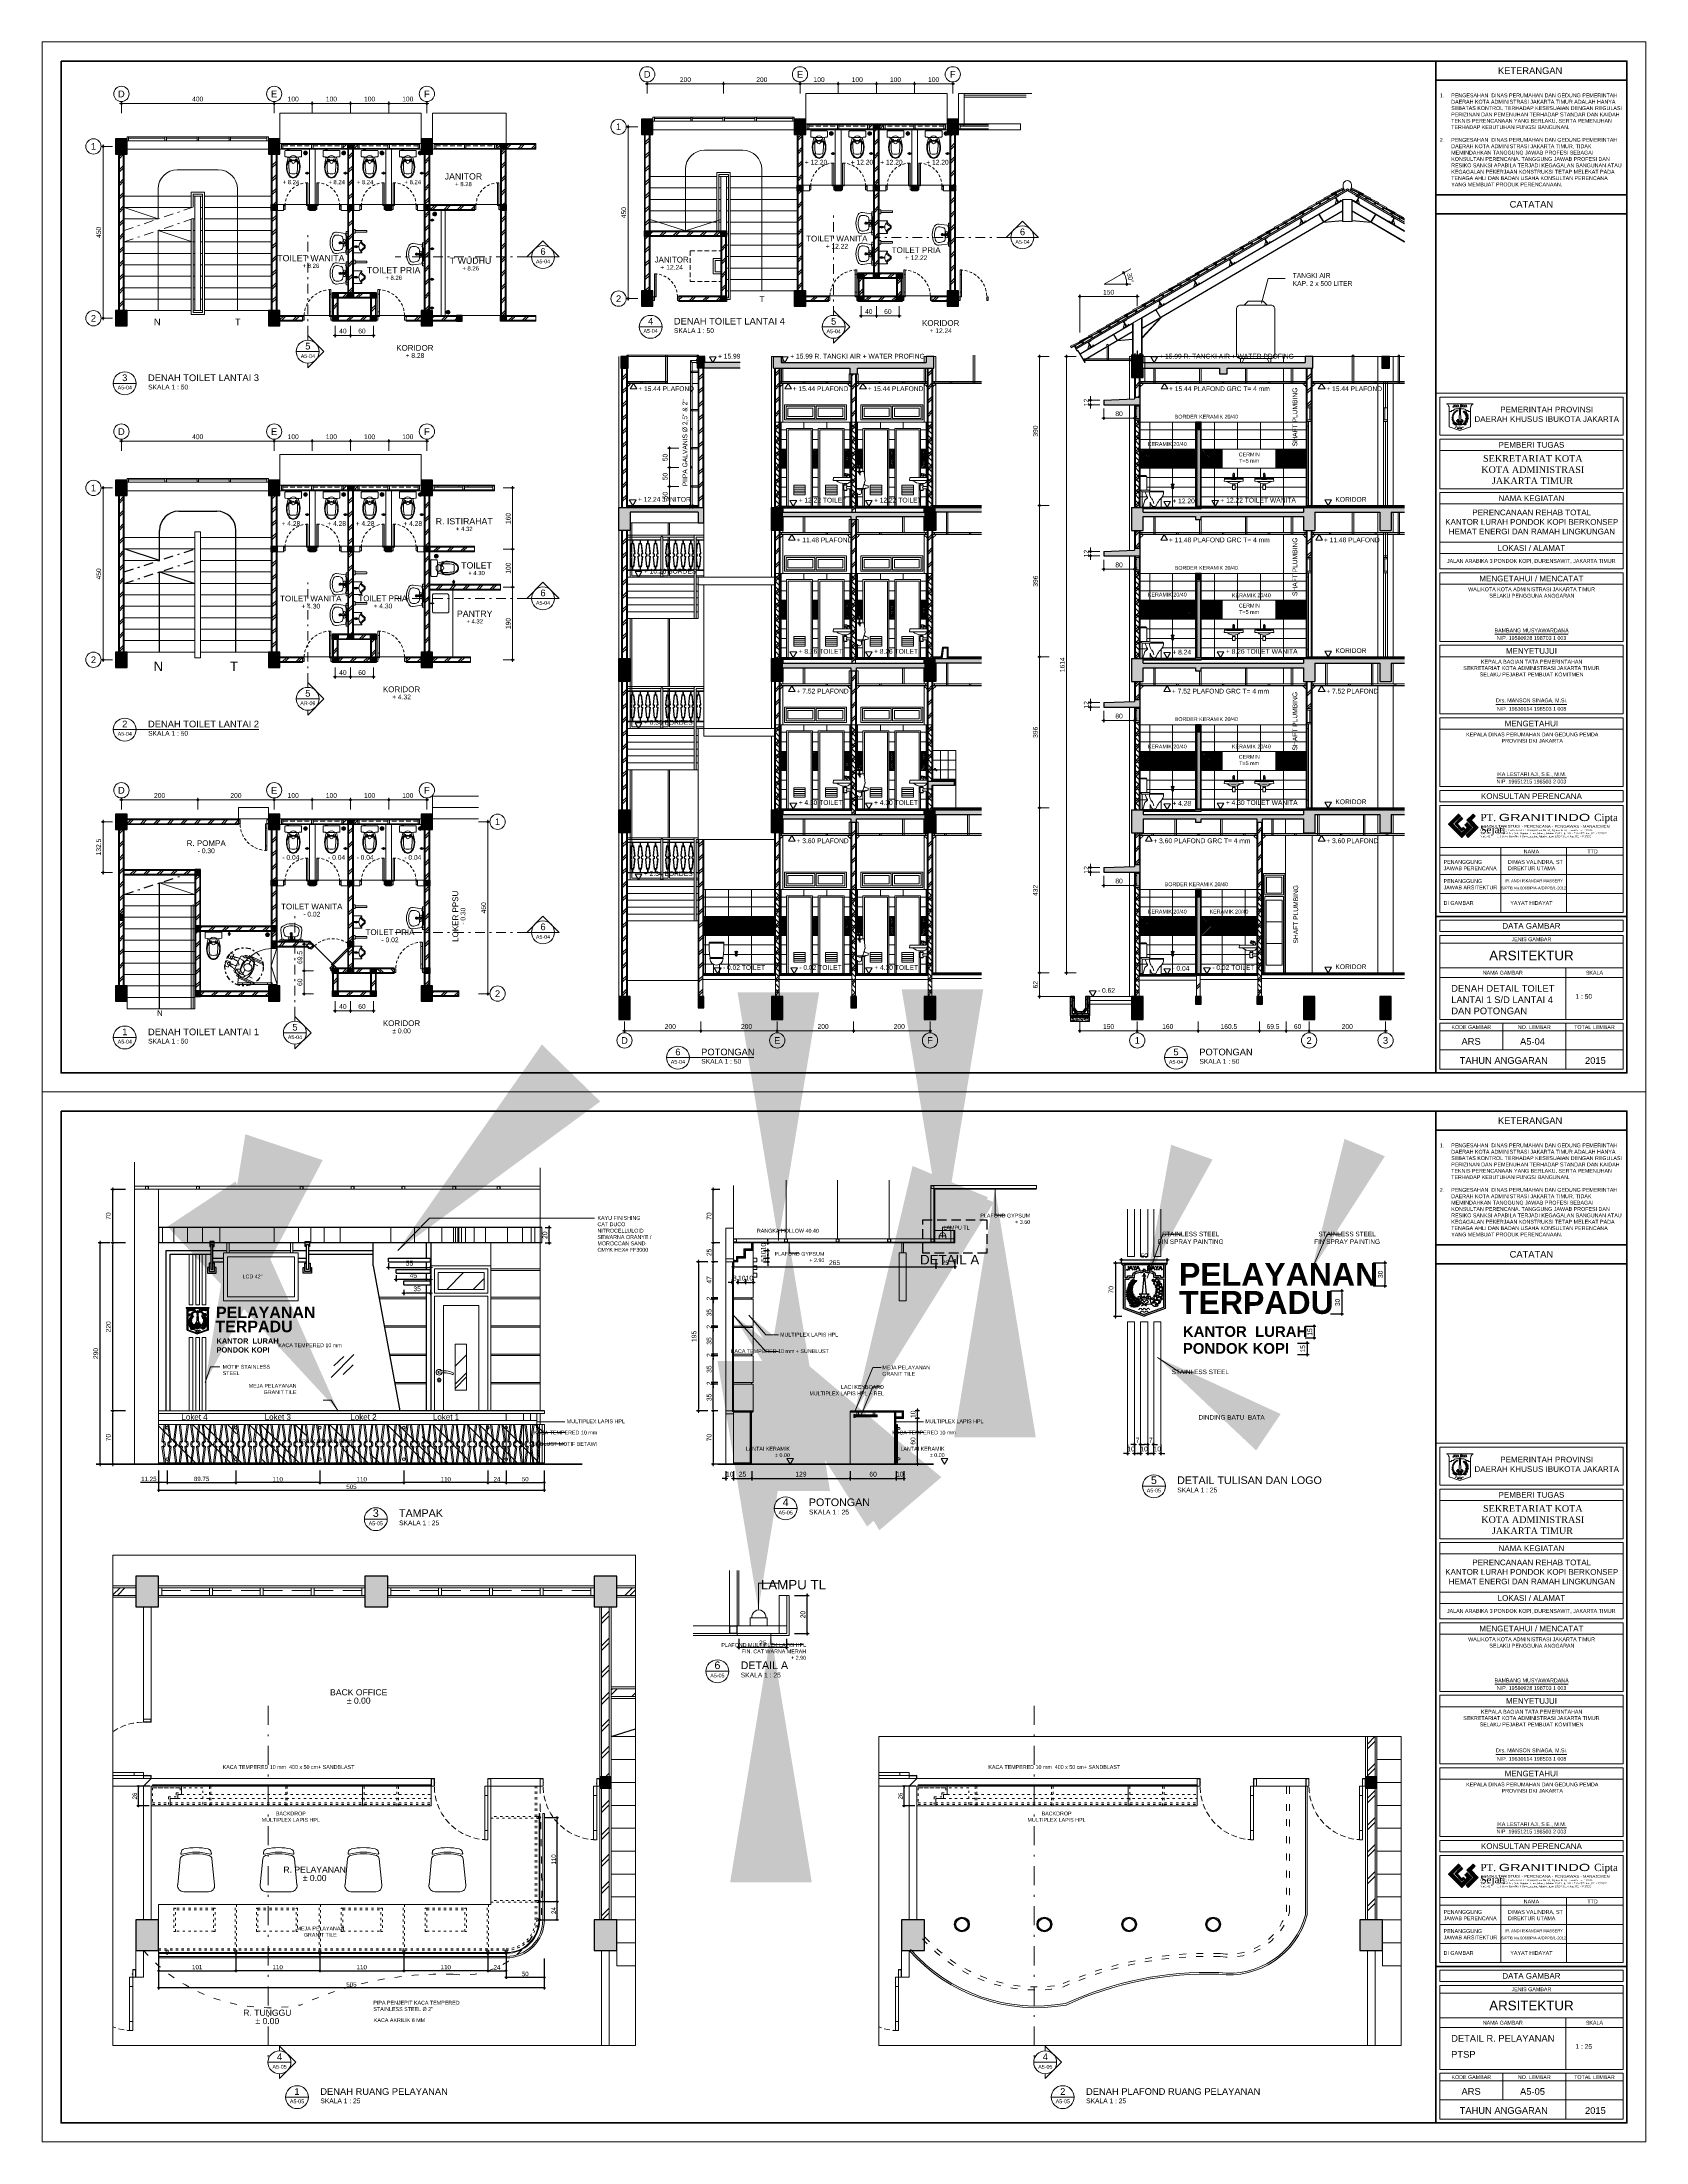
# Model space of a CAD drawing. Header units: millimetres. Extents: x -11 to 1625, y -267 to 195.
# Drawn here: x 1079.2 to 1163.2, y -102 to 8 of the extents above; entities that cross this region are included whole.
import ezdxf
from ezdxf.enums import TextEntityAlignment as Align
from ezdxf.xclip import XClip

# ---------------------------------------------------------------- set-up
doc = ezdxf.new("R2010")
doc.units = ezdxf.units.MM
doc.header["$XCLIPFRAME"] = 0
for name, pattern in [('ACAD_ISO03W100', [30, 12, -18]), ('DASHDOT', [1, 0.5, -0.25, 0, -0.25]), ('DASHDOT2', [0.5, 0.25, -0.125, 0, -0.125]), ('DASHED', [0.75, 0.5, -0.25]), ('HIDDEN', [0.375, 0.25, -0.125])]:
    doc.linetypes.add(name, pattern=pattern)
for name, color, linetype, lineweight in [('0.15', 36, 'Continuous', 15), ('0.40', 6, 'Continuous', 40), ('ars', 11, 'Continuous', 5), ('ARS DIN', 31, 'Continuous', 5), ('ARSIR', 2, 'Continuous', 5), ('ARSIR BETON', 47, 'Continuous', 5), ('ARSIR WARNA', 43, 'Continuous', 0), ('atap', 7, 'Continuous', 20), ('balok', 111, 'Continuous', 35), ('bata', 5, 'Continuous', 25), ('blk', 1, 'Continuous', 30), ('DIMENSI', 8, 'Continuous', 9), ('dinding', 5, 'Continuous', 15), ('FURNITURE', 163, 'Continuous', 5), ('GEN', 11, 'Continuous', 5), ('grs 2.5', 23, 'Continuous', 25), ('GRS KOP', 1, 'Continuous', 35), ('kaca', 121, 'Continuous', 0), ('kap', 71, 'Continuous', 15), ('KOLOM', 1, 'Continuous', 30), ('kop', 7, 'Continuous', 20), ('kus', 63, 'Continuous', 15), ('KUSEN', 30, 'Continuous', 15), ('lan', 7, 'Continuous', 15), ('logo', 7, 'Continuous', 50), ('not', 7, 'Continuous', 20), ('part', 83, 'Continuous', 15), ('PARTISI', 190, 'Continuous', 9), ('pla', 213, 'Continuous', 15), ('san', 4, 'Continuous', 15), ('SANITAIR', 4, 'Continuous', 5), ('sol kol', 8, 'Continuous', 0), ('STANDART', 3, 'Continuous', 20), ('tem', 5, 'Continuous', 20), ('tepi', 5, 'Continuous', 70), ('u', 6, 'Continuous', 20), ('ukuran', 6, 'Continuous', 20)]:
    doc.layers.add(name, color=color, linetype=linetype, lineweight=lineweight)
for name, color, linetype in [('03-GRS', 3, 'Continuous'), ('arsiran', 51, 'Continuous'), ('BESI', 10, 'Continuous')]:
    doc.layers.add(name, color=color, linetype=linetype)
doc.styles.add('aku', font='arial.ttf')
doc.styles.add('ATTR', font='romans.shx', dxfattribs={"width": 0.8, "height": 1.735066})
doc.styles.add('BARU', font='complex.shx')
doc.styles.add('S', font='SIMPLEX', dxfattribs={"width": 1.1})
doc.styles.get("Standard").update_dxf_attribs({"font": 'ARIALUNI.TTF'})
doc.linetypes.add('BATTING', pattern='A,0.0001,-0.1,[134,ltypeshp.shx,S=0.1,R=0,X=-0.1,Y=0],-0.2,[134,ltypeshp.shx,S=0.1,R=180,X=0.1,Y=0],-0.1', length=0.4001)
doc.dimstyles.new('1.10 LAYOUT', dxfattribs={"dimtxt": 30, "dimasz": 7, "dimexe": 15, "dimexo": 0, "dimgap": 5, "dimtad": 2, "dimtih": 1, "dimtoh": 1, "dimdec": 0, "dimlfac": 0.1, "dimzin": 0, "dimdsep": 46, "dimtxsty": 'aku', "dimblk": 'DOT', "dimcen": 0.09, "dimclrd": 256, "dimclre": 256, "dimclrt": 2, "dimadec": 0, "dimazin": 0, "dimtfac": 1, "dimtdec": 0, "dimtix": 1, "dimtofl": 0, "dimtmove": 0, "dimatfit": 3, "dimfxl": 0, "dimtolj": 1, "dimtzin": 0, "dimlwd": -1, "dimlwe": 5, "dimarcsym": 0})
doc.dimstyles.new('H1.20 LAYOUT', dxfattribs={"dimtxt": 40, "dimasz": 13, "dimexe": 30, "dimexo": 0, "dimgap": 10, "dimtad": 2, "dimtih": 1, "dimtoh": 1, "dimdec": 0, "dimlfac": 0.1, "dimzin": 0, "dimdsep": 46, "dimtxsty": 'aku', "dimblk": 'DOT', "dimcen": 0.09, "dimclrd": 256, "dimclre": 256, "dimclrt": 2, "dimadec": 0, "dimazin": 0, "dimtfac": 1, "dimtdec": 0, "dimtix": 1, "dimtofl": 0, "dimtmove": 0, "dimatfit": 3, "dimfxl": 0, "dimtolj": 1, "dimtzin": 0, "dimlwd": -1, "dimlwe": 5, "dimarcsym": 0})
doc.dimstyles.new('ISO-25', dxfattribs={"dimtxt": 0.23, "dimasz": 0.07, "dimexe": 0.08, "dimexo": 0.05, "dimgap": 0.065, "dimtad": 1, "dimlfac": 100, "dimzin": 12, "dimdsep": 46, "dimtxsty": 'Standard', "dimblk": 'ORIGIN', "dimcen": 2.5, "dimdle": 1, "dimclrt": 256, "dimazin": 2, "dimtfac": 1, "dimtmove": 0, "dimatfit": 3, "dimldrblk": 'ORIGIN', "dimfxl": 0, "dimarcsym": 0})
doc.dimstyles.new('SK 50', dxfattribs={"dimtxt": 0.25, "dimasz": 0.1, "dimexe": 0, "dimexo": 0, "dimgap": 0.1, "dimtad": 1, "dimdec": 0, "dimlfac": 50, "dimzin": 12, "dimdsep": 46, "dimtxsty": 'Standard', "dimblk": 'BULAT', "dimcen": 0.1, "dimclrd": 256, "dimclre": 256, "dimclrt": 256, "dimadec": 0, "dimazin": 3, "dimtfac": 1, "dimtdec": 0, "dimtofl": 0, "dimtmove": 0, "dimatfit": 3, "dimldrblk": 'BULAT', "dimfxl": 0, "dimtolj": 1, "dimtzin": 0, "dimlwd": -1, "dimlwe": -1, "dimarcsym": 0})
doc.dimstyles.new('sk-100', dxfattribs={"dimtxt": 0.25, "dimasz": 0.1, "dimexe": 0.1, "dimexo": 0, "dimgap": 0.1, "dimtad": 1, "dimdec": 4, "dimlfac": 100, "dimzin": 12, "dimdsep": 46, "dimtxsty": 'Standard', "dimblk": 'BULAT', "dimcen": 0.1, "dimadec": 0, "dimazin": 3, "dimtfac": 1, "dimtdec": 4, "dimtofl": 0, "dimtmove": 0, "dimatfit": 3, "dimldrblk": 'BULAT', "dimfxl": 0, "dimtolj": 1, "dimtzin": 0, "dimarcsym": 0})
pattern_1 = [(45, (1086.37156, -61.3467), (-0.3535534, 0.3535534), []), (45, (1086.49656, -61.3467), (-0.3535534, 0.3535534), [])]
pattern_2 = [(45, (1086.37156, -40.506), (-0.353553, 0.353553), []), (45, (1086.49656, -40.506), (-0.353553, 0.353553), [])]
pattern_3 = [(45, (1086.37156, -19.6204), (-0.353553, 0.353553), []), (45, (1086.49656, -19.6204), (-0.353553, 0.353553), [])]
pattern_4 = [(45, (1118.9091, -18.84276), (-0.353553, 0.353553), []), (45, (1119.0341, -18.84276), (-0.353553, 0.353553), [])]
pattern_5 = [(45, (1086.37156, -40.506), (-0.353553, 0.353553), []), (45, (1086.49656, -40.506), (-0.353553, 0.353553), [])]
pattern_6 = [(45, (-0.5, 3e-14), (-0.1767767, 0.1767767), []), (45, (-0.4375, 3e-14), (-0.1767767, 0.1767767), [])]
pattern_7 = [(45, (0.5, 3e-14), (-0.1767767, 0.1767767), []), (45, (0.5625, 3e-14), (-0.1767767, 0.1767767), [])]
pattern_8 = [(45, (-1.5, 3e-14), (-0.1767767, 0.1767767), []), (45, (-1.4375, 3e-14), (-0.1767767, 0.1767767), [])]

# ---------------------------------------------------------------- blocks, each defined once
blk = doc.blocks.new('logo granitindo baru')
at = {"layer": 'logo'}
for points in [[(1.03, 1.46), (0.92, 1.57), (0.37, 1.02), (1.1, 0.29), (1.65, 0.84), (1.39, 1.1), (1.28, 0.99), (1.42, 0.84), (1.1, 0.52), (0.59, 1.03)], [(1.72, 1.58), (1.38, 1.24), (1.77, 0.84), (1.34, 0.41), (1.45, 0.29), (2, 0.84), (1.61, 1.24), (1.83, 1.46)]]:
    blk.add_hatch(color=8, dxfattribs=at).paths.add_polyline_path(points)
blk.add_lwpolyline([(1.03, 1.46), (0.92, 1.57), (0.37, 1.02), (1.1, 0.29), (1.65, 0.84), (1.39, 1.1), (1.28, 0.99), (1.42, 0.84), (1.1, 0.52), (0.59, 1.03), (1.03, 1.46), (0.92, 1.57)], dxfattribs=at)
at = {"layer": 'logo', "lineweight": 13}
for points in [[(1.09, 1.4), (0.71, 1.03), (1.1, 0.64), (1.26, 0.79)], [(1.11, 1.38), (0.76, 1.03), (1.1, 0.68), (1.24, 0.82)], [(1.13, 1.36), (0.8, 1.03), (1.1, 0.73), (1.21, 0.84)], [(1.16, 1.33), (0.85, 1.03), (1.1, 0.77), (1.19, 0.86)]]:
    blk.add_lwpolyline(points, dxfattribs=at)
at = {"layer": 'logo', "lineweight": 0}
blk.add_lwpolyline([(1.72, 1.58), (1.38, 1.24), (1.77, 0.84), (1.34, 0.41), (1.45, 0.29), (2, 0.84), (1.61, 1.24), (1.83, 1.46), (1.72, 1.58)], dxfattribs=at)
at = {"layer": 'logo', "insert": (2.13, 1.59), "char_height": 0.4, "width": 7.6645, "attachment_point": 1}
blk.add_mtext('{\\fTimes New Roman|b0|i0|c0|p18;PT. \\fCityBlueprint|b0|i0|c2|p2;\\W1.5;GRANITINDO \\fTimes New Roman|b0|i0|c0|p18;\\W1;Cipta Sejati}', dxfattribs=at)
at = {"layer": 'logo', "insert": (2.13, 0.97), "char_height": 0.1, "attachment_point": 1}
blk.add_mtext_dynamic_manual_height_columns('{\\f@Arial Unicode MS|b0|i0|c0|p34;\\H1.4x;\\W1.2;KONSULTAN STUDI - PERENCANA - PENGAWAS - MANAJEMEN\\fTimes New Roman|b0|i0|c0|p18;\\P\\pt0.9;\\H0.71429x;\\W1;Domisili ^I: Gedung Graha Arsa Lt. 4 Jl.Siaga Raya No. 31, Pejaten Barat, Jakarta Selatan 12510\\PStudio I ^I: Jl. Batu I No. 36A, Pejaten Timur, Jakarta Selatan 12510 Tlp. 021 - 71082879 Fax. 021 - 7972072\\PStudio II          : Jl. Sawo Raya No. 4 Rawamangun, Jakarta Timur 13220 Telp / Fax. 021 - 4717152}', width=9.5694, gutter_width=0, heights=[1.67], dxfattribs=at)
blk = doc.blocks.new('kop')
at = {"layer": 'ars'}
for p, q in [((74.52, 35.6), (74.5, 35.61)), ((74.53, 35.6), (74.54, 35.58)), ((74.58, 35.53), (74.55, 35.54)), ((74.58, 35.53), (74.58, 35.56)), ((74.6, 35.47), (74.61, 35.46)), ((74.61, 35.47), (74.61, 35.45)), ((74.63, 35.37), (74.61, 35.39)), ((74.62, 35.2), (74.61, 35.23)), ((74.62, 35.2), (74.64, 35.22)), ((74.63, 35.37), (74.64, 35.39)), ((74.63, 35.29), (74.64, 35.27)), ((74.64, 35.3), (74.64, 35.29)), ((74.47, 34.99), (74.5, 34.99)), ((74.54, 35.05), (74.54, 35.08)), ((74.55, 35.07), (74.58, 35.08))]:
    blk.add_line(p, q, dxfattribs=at)
for centre, radius, start, end in [((73.91, 35.36), 0.061, 172.3995, 236.8608), ((73.82, 35.25), 0.061, 2.2926, 66.7539), ((73.9, 35.31), 0.061, 182.2926, 246.7539), ((73.83, 35.19), 0.061, 12.6628, 77.1241), ((73.9, 35.26), 0.061, 192.6628, 257.1241), ((73.81, 35.32), 0.061, 352.3995, 56.8608), ((73.91, 35.23), 0.061, 200.2151, 264.6765), ((73.84, 35.14), 0.061, 20.2151, 84.6765), ((73.82, 35.38), 0.061, 344.619, 49.0804), ((73.92, 35.41), 0.061, 164.619, 229.0804), ((74.28, 35.31), 0.405, 114.0856, 237.6325), ((73.92, 35.46), 0.0488, 158.8649, 223.3262), ((73.93, 35.32), 0.061, 120.6799, 185.1412), ((73.84, 35.36), 0.061, 300.6799, 5.1412), ((73.94, 35.27), 0.061, 130.573, 195.0343), ((73.84, 35.44), 0.0488, 338.8649, 43.3262), ((73.85, 35.42), 0.061, 292.8994, 357.3608), ((73.94, 35.37), 0.061, 112.8994, 177.3608), ((73.84, 35.3), 0.061, 310.573, 15.0343), ((73.94, 35.23), 0.061, 140.9432, 205.4045), ((73.94, 35.49), 0.0488, 150.2996, 214.761), ((73.87, 35.47), 0.0488, 287.1453, 351.6066), ((73.94, 35.42), 0.0488, 107.1453, 171.6066), ((73.84, 35.24), 0.061, 320.9432, 25.4045), ((73.86, 35.49), 0.0488, 330.2996, 34.761), ((73.95, 35.45), 0.0488, 98.58, 163.0414), ((73.89, 35.51), 0.0488, 278.58, 343.0414), ((73.85, 35.2), 0.061, 320.9432, 25.4045), ((73.96, 35.19), 0.061, 140.9432, 205.4045), ((73.96, 35.53), 0.0488, 145.7989, 210.2603), ((73.88, 35.53), 0.0488, 325.7989, 30.2603), ((73.92, 35.55), 0.0488, 274.0793, 338.5407), ((73.96, 35.49), 0.0488, 94.0793, 158.5407), ((73.99, 35.56), 0.0488, 139.3679, 203.8292), ((73.9, 35.57), 0.0488, 319.3679, 23.8292), ((73.98, 35.52), 0.0488, 87.6483, 152.1096), ((73.94, 35.59), 0.0488, 267.6483, 332.1096), ((74.01, 35.59), 0.0488, 133.8416, 198.303), ((73.93, 35.61), 0.0488, 313.8416, 18.303), ((74.01, 35.55), 0.0488, 82.122, 146.5834), ((73.97, 35.62), 0.0488, 262.122, 326.5834), ((74.04, 35.61), 0.0439, 126.6239, 191.0853), ((73.97, 35.64), 0.0439, 306.6239, 11.0853), ((74, 35.65), 0.0439, 254.9043, 319.3657), ((74.03, 35.57), 0.0439, 74.9043, 139.3657), ((74, 35.66), 0.0352, 303.961, 8.4223), ((74.05, 35.63), 0.0352, 123.961, 188.4223), ((74.04, 35.6), 0.0352, 72.2414, 136.7027), ((74.03, 35.66), 0.0352, 252.2414, 316.7027), ((74.03, 35.68), 0.0352, 297.7406, 2.2019), ((74.08, 35.65), 0.0352, 117.7406, 182.2019), ((74.07, 35.62), 0.0352, 66.021, 130.4823), ((74.06, 35.68), 0.0352, 246.021, 310.4823), ((74.1, 35.66), 0.0281, 113.4007, 177.862), ((74.06, 35.69), 0.0281, 293.4007, 357.862), ((74.09, 35.64), 0.0281, 61.6811, 126.1424), ((74.08, 35.69), 0.0281, 241.6811, 306.1424), ((74.08, 35.7), 0.0281, 293.4007, 357.862), ((74.12, 35.67), 0.0281, 113.4007, 177.862), ((74.11, 35.65), 0.0281, 61.6811, 126.1424), ((74.11, 35.7), 0.0281, 241.6811, 306.1424), ((74.12, 35.71), 0.0281, 260.9368, 325.3982), ((74.14, 35.67), 0.0281, 80.9368, 145.3982), ((74.48, 35.67), 0.0613, 235.5154, 280.6207), ((74.23, 35.31), 0.405, 302.3675, 44.4851), ((74.45, 35.61), 0.0507, 1.4248, 71.624), ((74.59, 35.65), 0.0795, 151.1819, 225.9956), ((74.54, 35.6), 0.0613, 235.5154, 280.6207), ((74.46, 35.63), 0.0795, 331.1819, 45.9956), ((74.5, 35.54), 0.0507, 1.4248, 71.624), ((74.53, 35.44), 0.0795, 20.9123, 95.7261), ((74.59, 35.55), 0.0795, 200.9123, 275.7261), ((74.61, 35.6), 0.0507, 162.5946, 232.7938), ((74.64, 35.19), 0.0795, 153.0891, 227.9029), ((74.62, 35.45), 0.0613, 217.2288, 262.3342), ((74.63, 35.29), 0.0613, 205.6201, 250.7254), ((74.52, 35.16), 0.0795, 333.0891, 47.9029), ((74.54, 35.6), 0.0613, 313.598, 358.7033), ((74.55, 35.3), 0.0795, 351.1641, 65.9779), ((74.66, 35.36), 0.0795, 171.1641, 245.9779), ((74.68, 35.5), 0.0795, 133.1999, 208.0136), ((74.57, 35.4), 0.0507, 343.1383, 53.3375), ((74.56, 35.25), 0.0507, 331.5296, 41.7288), ((74.6, 35.23), 0.0795, 271.02, 345.8338), ((74.68, 35.13), 0.0795, 91.02, 165.8338), ((74.56, 35.52), 0.0795, 313.1999, 28.0136), ((74.68, 35.43), 0.0507, 150.0679, 220.2671), ((74.61, 35.45), 0.0613, 301.0712, 346.1766), ((74.61, 35.38), 0.0795, 293.3027, 8.1164), ((74.72, 35.32), 0.0795, 113.3027, 188.1164), ((74.69, 35.24), 0.0507, 128.2781, 198.4773), ((74.63, 35.29), 0.0613, 279.2815, 324.3868), ((73.92, 35.18), 0.061, 206.1601, 270.6214), ((73.87, 35.09), 0.061, 26.1601, 90.6214), ((73.94, 35.14), 0.061, 208.508, 272.9693), ((73.89, 35.05), 0.061, 28.508, 92.9693), ((73.97, 35.15), 0.061, 146.9028, 211.3642), ((73.92, 35.01), 0.061, 40.0311, 104.4924), ((73.95, 35.11), 0.061, 220.0311, 284.4924), ((73.87, 35.15), 0.061, 326.9028, 31.3642), ((73.96, 34.98), 0.061, 49.2006, 113.662), ((73.97, 35.08), 0.061, 229.2006, 293.662), ((74, 35.12), 0.061, 146.6953, 211.1566), ((73.89, 35.12), 0.061, 326.6953, 31.1566), ((74.02, 35.08), 0.061, 144.8635, 209.3249), ((73.92, 35.09), 0.061, 324.8635, 29.3249), ((73.99, 34.95), 0.061, 44.4223, 108.8836), ((74.01, 35.05), 0.061, 224.4223, 288.8836), ((74.05, 35.05), 0.061, 144.4903, 208.9516), ((73.95, 35.06), 0.061, 324.4903, 28.9516), ((74.08, 35.03), 0.061, 156.1803, 220.6416), ((73.98, 35.02), 0.061, 336.1803, 40.6416), ((74.57, 35.05), 0.0795, 137.1076, 211.9214), ((74.44, 35.06), 0.0795, 317.1076, 31.9214), ((74.55, 34.97), 0.0507, 83.4432, 153.6424), ((74.54, 35.04), 0.0613, 234.4466, 279.5519), ((74.58, 35.12), 0.0613, 176.9872, 222.0926), ((74.57, 34.99), 0.0612, 69.8962, 144.7099), ((74.54, 35.09), 0.0612, 249.8962, 324.7099), ((74.51, 35.12), 0.0507, 302.8967, 13.0959), ((74.63, 35.08), 0.0507, 106.5818, 176.781), ((74.59, 35.14), 0.0613, 257.5851, 302.6905)]:
    blk.add_arc(centre, radius, start, end, dxfattribs=at)
at = {"layer": 'ars', "color": 11}
for centre, radius, start, end in [((74.42, 35.02), 0.0507, 284.779, 354.9783), ((74.49, 35), 0.0613, 158.8696, 203.9749), ((74.44, 34.99), 0.016, 270, 302.3675)]:
    blk.add_arc(centre, radius, start, end, dxfattribs=at)
at = {"layer": 'ars'}
for points, start_tangent, end_tangent in [([(74.46, 35.65), (74.47, 35.63), (74.45, 35.62), (74.43, 35.62), (74.43, 35.64), (74.44, 35.66), (74.44, 35.67), (74.46, 35.66), (74.46, 35.65)], (0.714442, -0.699695), (0.714442, -0.699695)), ([(74.52, 35.58), (74.52, 35.56), (74.51, 35.55), (74.49, 35.55), (74.48, 35.57), (74.5, 35.59), (74.5, 35.6), (74.52, 35.59), (74.52, 35.58)], (0.714442, -0.699695), (0.714442, -0.699695)), ([(74.59, 35.43), (74.59, 35.42), (74.57, 35.41), (74.55, 35.42), (74.56, 35.43), (74.58, 35.45), (74.58, 35.46), (74.6, 35.45), (74.59, 35.43)], (0.458819, -0.88853), (0.458819, -0.88853)), ([(74.6, 35.28), (74.59, 35.26), (74.57, 35.26), (74.55, 35.27), (74.56, 35.28), (74.58, 35.3), (74.59, 35.3), (74.6, 35.29), (74.6, 35.28)], (0.270637, -0.962681), (0.270637, -0.962681)), ([(74.57, 35.61), (74.58, 35.59), (74.6, 35.6), (74.61, 35.61), (74.6, 35.63), (74.58, 35.63), (74.56, 35.63), (74.56, 35.61), (74.57, 35.61)], (0.149901, -0.988701), (0.149901, -0.988701)), ([(74.64, 35.44), (74.65, 35.43), (74.67, 35.43), (74.69, 35.45), (74.68, 35.46), (74.65, 35.47), (74.64, 35.47), (74.64, 35.45), (74.64, 35.44)], (-0.068112, -0.997678), (-0.068112, -0.997678)), ([(74.66, 35.27), (74.66, 35.25), (74.68, 35.25), (74.7, 35.26), (74.7, 35.27), (74.68, 35.29), (74.67, 35.3), (74.66, 35.28), (74.66, 35.27)], (-0.433585, -0.901113), (-0.433585, -0.901113)), ([(74.46, 35.01), (74.45, 35), (74.43, 35.02), (74.43, 35.04), (74.44, 35.04), (74.47, 35.04), (74.48, 35.03), (74.47, 35.02), (74.46, 35.01)], (-0.515761, -0.856733), (-0.515761, -0.856733)), ([(74.55, 35.13), (74.54, 35.11), (74.52, 35.12), (74.51, 35.14), (74.52, 35.15), (74.55, 35.15), (74.56, 35.15), (74.56, 35.13), (74.55, 35.13)], (-0.223771, -0.974642), (-0.223771, -0.974642)), ([(74.55, 35.01), (74.54, 35), (74.55, 34.98), (74.57, 34.97), (74.58, 34.99), (74.57, 35.01), (74.57, 35.02), (74.55, 35.02), (74.55, 35.01)], (-0.942817, -0.33331), (-0.942817, -0.33331)), ([(74.61, 35.12), (74.61, 35.1), (74.62, 35.09), (74.64, 35.09), (74.65, 35.1), (74.64, 35.13), (74.63, 35.14), (74.61, 35.13), (74.61, 35.12)], (-0.735998, -0.676983), (-0.735998, -0.676983))]:
    blk.add_spline(points, degree=3, dxfattribs=dict(at, start_tangent=start_tangent, end_tangent=end_tangent))
for points in [[(74.45, 34.97), (74.47, 34.97), (74.52, 34.97), (74.56, 34.95)], [(74.45, 34.97), (74.47, 34.96), (74.52, 34.95), (74.56, 34.95)]]:
    blk.add_spline(points, degree=3, dxfattribs=at)
at = {"layer": 'GRS KOP'}
for p, q in [((73, 1), (73, 54)), ((83, 1), (83, 54)), ((73, 53), (83, 53)), ((73, 47), (83, 47)), ((73, 46), (83, 46)), ((73, 9.2), (83, 9.2))]:
    blk.add_line(p, q, dxfattribs=at)
blk.add_lwpolyline([(1, 54), (83, 54), (83, 1), (1, 1)], close=True, dxfattribs=at)
at = {"layer": 'kop', "color": 7}
for p, q in [((84, 55), (0, 55)), ((0, 55), (0, 0)), ((84, 55), (84, 0)), ((84, 55), (84, 0)), ((74.12, 35.23), (74.12, 35.23)), ((74.12, 35.23), (74.13, 35.23)), ((74.12, 35.23), (74.21, 35.23)), ((74.21, 35.69), (74.3, 35.69)), ((74.23, 35.67), (74.21, 35.23)), ((74.24, 35.7), (74.27, 35.7)), ((74.28, 35.67), (74.3, 35.23)), ((74.3, 35.23), (74.39, 35.23)), ((74.38, 35.23), (74.39, 35.23)), ((74.39, 35.23), (74.39, 35.23)), ((74.08, 35.17), (74.12, 35.17)), ((74.08, 35.17), (74.1, 35.09)), ((74.1, 35.09), (74.41, 35.09)), ((74.12, 35.17), (74.13, 35.13)), ((74.13, 35.13), (74.38, 35.13)), ((74.2, 35.15), (74.24, 35.15)), ((74.27, 35.15), (74.31, 35.15)), ((74.38, 35.13), (74.39, 35.17)), ((74.39, 35.17), (74.43, 35.17)), ((74.41, 35.09), (74.43, 35.17)), ((0, 0), (84, 0))]:
    blk.add_line(p, q, dxfattribs=at)
at = {"layer": 'kop'}
for p, q in [((83, 36.6), (73, 36.6)), ((73.2, 34.4), (73.2, 36.4)), ((82.8, 36.4), (73.2, 36.4)), ((82.8, 34.4), (82.8, 36.4)), ((82.8, 34.4), (73.2, 34.4)), ((73.2, 31.6), (73.2, 34.2)), ((82.8, 34.2), (73.2, 34.2)), ((82.8, 31.6), (82.8, 34.2)), ((82.8, 33.6), (73.2, 33.6)), ((82.8, 31.6), (73.2, 31.6)), ((73.2, 27.4), (73.2, 31.4)), ((82.8, 31.4), (73.2, 31.4)), ((82.8, 27.4), (82.8, 31.4)), ((82.8, 30.8), (73.2, 30.8)), ((82.8, 28.8), (73.2, 28.8)), ((82.8, 28.2), (73.2, 28.2)), ((82.8, 27.4), (73.2, 27.4)), ((73.2, 23.6), (73.2, 27.2)), ((82.8, 27.2), (73.2, 27.2)), ((82.8, 26.6), (73.2, 26.6)), ((82.8, 23.6), (82.8, 27.2)), ((82.8, 23.6), (73.2, 23.6)), ((73.2, 19.8), (73.2, 23.4)), ((82.8, 23.4), (73.2, 23.4)), ((76.09, 23.98), (79.93, 23.98)), ((82.8, 19.8), (82.8, 23.4)), ((82.8, 22.8), (73.2, 22.8)), ((76.13, 20.3), (79.86, 20.3)), ((82.8, 19.8), (73.2, 19.8)), ((73.2, 16), (73.2, 19.6)), ((82.8, 19.6), (73.2, 19.6)), ((82.8, 19), (73.2, 19)), ((82.8, 16), (82.8, 19.6)), ((82.8, 16), (73.2, 16)), ((73.2, 9.4), (73.2, 15)), ((82.8, 15), (73.2, 15)), ((82.8, 9.4), (82.8, 15)), ((82.8, 12.8), (73.2, 12.8)), ((82.8, 12.4), (73.2, 12.4)), ((73.2, 12.4), (73.2, 11.4)), ((76.4, 9.4), (76.4, 12.8)), ((79.84, 9.4), (79.84, 12.8)), ((82.8, 11.4), (73.2, 11.4)), ((82.8, 10.4), (73.2, 10.4)), ((82.8, 9.4), (73.2, 9.4)), ((73.2, 7.8), (82.8, 7.8)), ((73.2, 6.5), (82.8, 6.5)), ((73.2, 6), (82.8, 6)), ((79.8, 3.8), (79.8, 6.5)), ((76.5, 2.2), (76.5, 3.6)), ((79.8, 1.2), (79.8, 3.6)), ((73.2, 3.2), (82.8, 3.2)), ((73.2, 2.2), (82.8, 2.2))]:
    blk.add_line(p, q, dxfattribs=at)
at = {"layer": 'kop', "color": 5}
for p, q in [((74.95, 36.05), (73.56, 36.05)), ((73.7, 35.81), (73.7, 34.85)), ((73.7, 35.65), (73.82, 35.65)), ((73.82, 35.69), (73.82, 35.65)), ((73.82, 35.69), (73.94, 35.69)), ((73.94, 35.73), (73.94, 35.69)), ((74.57, 35.73), (74.57, 35.69)), ((74.69, 35.69), (74.57, 35.69)), ((74.69, 35.69), (74.69, 35.65)), ((74.81, 35.65), (74.69, 35.65)), ((74.81, 35.81), (74.81, 34.85)), ((73.7, 34.85), (74.25, 34.65)), ((74.23, 34.95), (74.17, 35.02)), ((74.25, 34.99), (74.2, 35.05)), ((74.23, 34.95), (74.21, 34.93)), ((74.25, 34.99), (74.31, 35.05)), ((74.25, 34.65), (74.81, 34.85)), ((74.28, 34.95), (74.34, 35.02)), ((74.28, 34.95), (74.3, 34.93))]:
    blk.add_line(p, q, dxfattribs=at)
at = {"layer": 'kop', "color": 7}
for points in [[(74.24, 35.7), (74.23, 35.7), (74.23, 35.7), (74.23, 35.71), (74.23, 35.71), (74.23, 35.71), (74.23, 35.72), (74.23, 35.72), (74.23, 35.72), (74.23, 35.72), (74.23, 35.73), (74.23, 35.73), (74.23, 35.73), (74.23, 35.73), (74.23, 35.74), (74.23, 35.74), (74.23, 35.74), (74.23, 35.74), (74.23, 35.75), (74.23, 35.75), (74.24, 35.75), (74.24, 35.76), (74.24, 35.76), (74.25, 35.77), (74.25, 35.78)], [(74.27, 35.7), (74.28, 35.7), (74.28, 35.7), (74.28, 35.71), (74.28, 35.71), (74.28, 35.71), (74.28, 35.72), (74.28, 35.72), (74.28, 35.72), (74.28, 35.72), (74.28, 35.73), (74.28, 35.73), (74.28, 35.73), (74.28, 35.73), (74.28, 35.74), (74.28, 35.74), (74.28, 35.74), (74.28, 35.74), (74.28, 35.75), (74.28, 35.75), (74.27, 35.75), (74.27, 35.76), (74.27, 35.76), (74.26, 35.77), (74.25, 35.78)]]:
    blk.add_lwpolyline(points, dxfattribs=at)
at = {"layer": 'kop', "color": 1}
blk.add_lwpolyline([(74.07, 34.97), (74.44, 34.97)], close=True, dxfattribs=at)
at = {"layer": 'kop', "color": 5}
for points in [[(74.21, 34.97), (74.18, 34.93)], [(74.3, 34.97), (74.33, 34.93)]]:
    blk.add_lwpolyline(points, dxfattribs=at)
at = {"layer": 'kop'}
for points in [[(73.2, 15.2), (82.8, 15.2), (82.8, 15.8), (73.2, 15.8)], [(73.2, 8.4), (82.8, 8.4), (82.8, 9), (73.2, 9)], [(73.2, 3.8), (82.8, 3.8), (82.8, 8.2), (73.2, 8.2)], [(73.2, 1.2), (82.8, 1.2), (82.8, 3.6), (73.2, 3.6)]]:
    blk.add_lwpolyline(points, close=True, dxfattribs=at)
blk.add_lwpolyline([(76.19, 16.45), (79.83, 16.45)], dxfattribs=at)
at = {"layer": 'kop', "color": 5}
for centre, radius, start, end in [((73.42, 35.81), 0.276, 0, 60.5129), ((73.98, 35.73), 0.04, 90, 180), ((74.53, 35.73), 0.04, 0, 90), ((75.09, 35.81), 0.276, 119.4871, 180), ((74.19, 35.03), 0.02, 36.8699, 216.8699), ((74.32, 35.03), 0.02, 323.1301, 143.1301)]:
    blk.add_arc(centre, radius, start, end, dxfattribs=at)
at = {"layer": 'kop', "color": 7}
for centre, radius, start, end in [((74.08, 35.12), 0.12, 15, 65.3894), ((74.2, 35.66), 0.0283, 15, 75), ((74.31, 35.66), 0.0283, 105, 165), ((74.43, 35.12), 0.12, 114.6106, 165), ((74.25, 35.15), 0.02, 0, 180)]:
    blk.add_arc(centre, radius, start, end, dxfattribs=at)
at = {"layer": 'kop', "color": 1}
blk.add_arc((74.07, 34.99), 0.016, 237.6325, 270, dxfattribs=at)
at = {"layer": 'kop', "color": 5}
for points in [[(74.25, 35.83), (74.23, 35.81), (74.2, 35.79), (74.12, 35.78), (74.05, 35.78), (73.98, 35.77)], [(74.25, 35.83), (74.28, 35.81), (74.31, 35.79), (74.39, 35.78), (74.46, 35.78), (74.53, 35.77)], [(74.02, 34.99), (74.01, 34.98), (73.97, 34.99), (73.92, 35.01), (73.89, 35.04)], [(74.04, 34.97), (74.02, 34.97), (74, 34.96), (73.96, 34.96), (73.93, 34.96)], [(74.08, 34.97), (74.07, 34.96), (74.03, 34.95), (74.01, 34.95), (73.99, 34.95)], [(74.01, 34.81), (74.09, 34.84), (74.16, 34.81), (74.25, 34.83), (74.33, 34.81), (74.4, 34.83), (74.45, 34.82)], [(74.12, 34.97), (74.1, 34.96), (74.09, 34.95), (74.05, 34.93), (74.03, 34.94)], [(74.11, 34.98), (74.08, 34.99), (74.07, 34.99), (74.05, 34.99)], [(74.12, 34.97), (74.11, 35), (74.08, 35.02), (74.08, 35.03)], [(74.12, 34.75), (74.16, 34.76), (74.2, 34.74), (74.25, 34.75), (74.3, 34.74), (74.33, 34.76), (74.36, 34.75)]]:
    blk.add_spline(points, degree=3, dxfattribs=at)
at = {"xscale": 0.9500000000000455, "yscale": 0.9500000000000455, "zscale": 0.9500000000000455}
blk.add_blockref('logo granitindo baru', (73.31, 13.06), dxfattribs=at)
at = {"layer": 'kop'}
for s, height, p in [('KETERANGAN ', 0.35, (78, 53.5)), ('CATATAN', 0.35, (78, 46.5)), ('DAERAH KHUSUS IBUKOTA JAKARTA', 0.3, (78.8, 35.25)), ('PEMERINTAH PROVINSI', 0.3, (78.8, 35.75)), ('PEMBERI TUGAS', 0.3, (78, 33.9)), ('NAMA KEGIATAN', 0.3, (78, 31.1)), ('LOKASI / ALAMAT', 0.3, (78, 28.5)), ('JALAN ARABIKA 3 PONDOK KOPI, DURENSAWIT, JAKARTA TIMUR', 0.2, (77.99, 27.8)), ('MENGETAHUI / MENCATAT', 0.3, (78, 26.9)), ('BAMBANG MUSYAWARDANA', 0.1993, (78.01, 24.18)), ('NIP. 19580928 198703 1 003', 0.1993, (78.01, 23.78)), ('MENYETUJUI', 0.3, (78, 23.1)), ('Drs. MANSON SINAGA, M.Si.', 0.1993, (78.01, 20.5)), ('NIP. 19630114 198503 1 008', 0.1993, (78.01, 20.07)), ('MENGETAHUI', 0.3, (78, 19.3)), ('IKA LESTARI AJI, S.E., M.M.', 0.2, (78, 16.63)), ('KONSULTAN PERENCANA', 0.3, (78, 15.5)), ('NIP. 19651215 198503 2 003', 0.2, (78, 16.26)), ('NAMA', 0.2, (78, 12.6)), ('TTD', 0.2, (81.2, 12.6)), ('DATA GAMBAR', 0.3, (78, 8.7)), ('JENIS GAMBAR', 0.2, (78, 8)), ('ARSITEKTUR', 0.5, (78, 7.15)), ('NAMA GAMBAR', 0.2, (76.5, 6.25)), ('SKALA', 0.2, (81.3, 6.25)), ('KODE GAMBAR', 0.2, (74.85, 3.4)), ('NO. LEMBAR', 0.2, (78.15, 3.4)), ('TOTAL LEMBAR', 0.2, (81.3, 3.4)), ('ARS', 0.35, (74.84, 2.65)), ('TAHUN ANGGARAN', 0.35, (76.55, 1.65)), ('2015', 0.35, (81.35, 1.65))]:
    blk.add_text(s, height=height, dxfattribs=at).set_placement(p, align=Align.MIDDLE)
at = {"layer": 'kop', "color": 5, "style": 'BARU', "width": 0.9}
blk.add_text('JAYA RAYA', height=0.12, dxfattribs=at).set_placement((74.25, 35.93), align=Align.MIDDLE)
at = {"layer": 'kop'}
blk.add_text('SIPTB No.0066/P/A-A/DPPB/1-2012', height=0.15, dxfattribs=at).set_placement((78.12, 10.61), align=Align.CENTER)
for s, insert, char_height, width, attachment_point in [('\\pi-0.6,l0.6,t0.6;1.^IPENGESAHAN  DINAS PERUMAHAN DAN GEDUNG PEMERINTAH DAERAH KOTA ADMINISTRASI JAKARTA TIMUR ADALAH HANYA SEBATAS KONTROL TERHADAP KESESUAIAN DENGAN REGULASI PERIZINAN DAN PEMENUHAN TERHADAP STANDAR DAN KAIDAH TEKNIS PERENCANAAN YANG BERLAKU, SERTA PEMENUHAN TERHADAP KEBUTUHAN FUNGSI BANGUNAN.\\P\\P2.^IPENGESAHAN  DINAS PERUMAHAN DAN GEDUNG PEMERINTAH DAERAH KOTA ADMINISTRASI JAKARTA TIMUR, TIDAK MEMINDAHKAN TANGGUNG JAWAB PROFESI SEBAGAI KONSULTAN PERENCANA. TANGGUNG JAWAB PROFESI DAN RESIKO SANKSI APABILA TERJADI KEGAGALAN BANGUNAN ATAU KEGAGALAN PEKERJAAN KONSTRUKSI TETAP MELEKAT PADA TENAGA AHLI DAN BADAN USAHA KONSULTAN PERENCANA YANG MEMBUAT PRODUK PERENCANAAN.', (73.2, 49.87), 0.2, 9.6, 4), ('PENANGGUNG\\PJAWAB PERENCANA', (73.4, 12.15), 0.2, 8.3306, 1), ('DIMAS VALINDRA, ST\\PDIREKTUR UTAMA', (76.77, 12.15), 0.2, 8.165, 1), ('PENANGGUNG\\PJAWAB ARSITEKTUR', (73.4, 11.15), 0.2, 8.7921, 1), ('IR. ANDI ISKANDAR MASSERY', (76.61, 11.14), 0.15, 4.0426, 1), ('DI GAMBAR', (73.4, 10), 0.2, 7.5977, 1)]:
    blk.add_mtext(s, dxfattribs=dict(at, insert=insert, char_height=char_height, width=width, attachment_point=attachment_point))
at = {"layer": 'kop', "attachment_point": 1, "style": 'BARU'}
for s, width, insert, char_height in [('\\pi1.4375;{\\fRomantic|b0|i0|c2|p2;SEKRETARIAT KOTA\\P\\pi1.3461;KOTA ADMINISTRASI\\P\\pi1.9027;JAKARTA TIMUR}', 7.9494, (74.03, 33.36), 0.35), ('\\pi0.65609;{\\fArial|b0|i0|c0|p34;WALIKOTA KOTA ADMINISTRASI JAKARTA TIMUR\\P\\pi1.7645;SELAKU PENGGUNA ANGGARAN}', 7.9494, (74.03, 26.43), 0.2), ('\\pi1.5072;{\\fArial|b0|i0|c0|p34;KEPALA BAGIAN TATA PEMERINTAHAN\\P\\pi0.57794;SEKRETARIAT KOTA ADMINISTRASI JAKARTA TIMUR\\P\\pi1.4412;SELAKU PEJABAT PEMBUAT KOMITMEN}', 8.2808, (73.85, 22.64), 0.2), ('\\pi1.1521;{\\fArial|b0|i0|c0|p34;KEPALA DINAS PERUMAHAN DAN GEDUNG PEMDA\\P\\pi3.0079;PROVINSI DKI JAKARTA}', 9.2084, (73.43, 18.83), 0.2)]:
    blk.add_mtext_dynamic_manual_height_columns(s, width=width, gutter_width=1.5, heights=[0], dxfattribs=dict(at, insert=insert, char_height=char_height))
at = {"layer": 'kop', "insert": (73.46, 30.51), "char_height": 0.3, "attachment_point": 1}
blk.add_mtext_dynamic_manual_height_columns('\\pi1.446;PERENCANAAN REHAB TOTAL \\P\\pi0.026798;KANTOR LURAH PONDOK KOPI BERKONSEP \\P\\pi0.21087;HEMAT ENERGI DAN RAMAH LINGKUNGAN', width=9.0636, gutter_width=1.5, heights=[0], dxfattribs=at)
at = {"layer": 'kop', "style": 'BARU', "flags": 4}
for p, height in [((73.8, 5.4), 0.35), ((73.8, 4.9), 0.35), ((73.8, 4.4), 0.35), ((80.3, 5.38), 0.25), ((80.3, 4.88), 0.25), ((80.3, 4.38), 0.25)]:
    blk.add_attdef('-', p, '', height=height, dxfattribs=at)
at = {"layer": 'kop', "flags": 4}
for tag, p in [('AR-00', (78.06, 2.65)), ('00', (81.24, 2.65))]:
    blk.add_attdef(tag, text='', height=0.35, dxfattribs=at).set_placement(p, align=Align.MIDDLE)
blk = doc.blocks.new('Ndtpd')
blk.add_line((0.75, 0), (-0.75, 0))
blk.add_circle((0, 0), 0.747)
at = {"flags": 4}
for tag, height, p in [('NO', 0.5, (0, 0.15)), ('NOLBR', 0.3, (0, -0.4))]:
    blk.add_attdef(tag, text='', height=height, dxfattribs=at).set_placement(p, align=Align.CENTER)
for tag, p, height in [('NDTPD', (1.52, 0.15), 0.5), ('SKALA', (1.52, -0.4), 0.3)]:
    blk.add_attdef(tag, p, '', height=height, dxfattribs=at)
blk = doc.blocks.new('BULAT')
for p, q in [((-1, 0), (1, 0)), ((0, -1), (0, 1))]:
    blk.add_line(p, q)
blk.add_circle((0, 0), 0.5)
blk = doc.blocks.new('*D109')
at = {"layer": 'Defpoints', "color": 0, "ltscale": 0.15}
for p in [(1102.07, -32.85), (1102.07, -41.85), (1102.57, -41.85)]:
    blk.add_point(p, dxfattribs=at)
at = {"layer": 'u', "ltscale": 0.15}
for p, q in [((1102.07, -32.85), (1102.57, -32.85)), ((1102.57, -32.95), (1102.57, -41.75)), ((1102.07, -41.85), (1102.57, -41.85))]:
    blk.add_line(p, q, dxfattribs=at)
at = {"layer": 'u', "ltscale": 0.15, "xscale": 0.1, "yscale": 0.1, "zscale": 0.1}
for p, rotation in [((1102.57, -32.85), 90), ((1102.57, -41.85), 270)]:
    blk.add_blockref('BULAT', p, dxfattribs=dict(at, rotation=rotation))
at = {"layer": 'u', "ltscale": 0.15, "insert": (1102.34, -37.35), "char_height": 0.25, "attachment_point": 5, "rotation": 90}
blk.add_mtext('\\A1;450', dxfattribs=at)
blk = doc.blocks.new('NAV')
blk.add_circle((0, -0.4), 0.4)
at = {"style": 'S', "width": 0.75, "flags": 4}
blk.add_attdef('AV', text='', height=0.3, dxfattribs=at).set_placement((0, -0.4), align=Align.MIDDLE)
blk = doc.blocks.new('*D110')
at = {"layer": 'Defpoints', "color": 0, "ltscale": 0.15}
for p in [(1082.91, -15.36), (1082.41, -24.36), (1082.91, -24.36)]:
    blk.add_point(p, dxfattribs=at)
at = {"layer": 'u', "ltscale": 0.15}
for p, q in [((1082.91, -15.36), (1082.41, -15.36)), ((1082.41, -15.46), (1082.41, -24.26)), ((1082.91, -24.36), (1082.41, -24.36))]:
    blk.add_line(p, q, dxfattribs=at)
at = {"layer": 'u', "ltscale": 0.15, "xscale": 0.1, "yscale": 0.1, "zscale": 0.1}
for p, rotation in [((1082.41, -15.36), 90), ((1082.41, -24.36), 270)]:
    blk.add_blockref('BULAT', p, dxfattribs=dict(at, rotation=rotation))
at = {"layer": 'u', "ltscale": 0.15, "insert": (1082.18, -19.86), "char_height": 0.25, "attachment_point": 5, "rotation": 90}
blk.add_mtext('\\A1;450', dxfattribs=at)
blk = doc.blocks.new('kursi roda')
at = {"layer": 'ars'}
for p, q in [((403.001, -6.524), (402.996, -6.582)), ((402.996, -6.582), (403.007, -6.667)), ((403.005, -6.51), (403.001, -6.524)), ((403.008, -6.5), (403.005, -6.51)), ((403.01, -6.491), (403.008, -6.5)), ((403.012, -6.485), (403.01, -6.491)), ((403.013, -6.479), (403.012, -6.485)), ((403.015, -6.474), (403.013, -6.479)), ((403.016, -6.469), (403.015, -6.474)), ((403.017, -6.464), (403.016, -6.469)), ((403.018, -6.46), (403.017, -6.464)), ((403.019, -6.456), (403.018, -6.46)), ((403.02, -6.452), (403.019, -6.456)), ((403.021, -6.386), (403.02, -6.389)), ((403.02, -6.389), (403.02, -6.392)), ((403.02, -6.392), (403.02, -6.394)), ((403.02, -6.394), (403.02, -6.397)), ((403.02, -6.397), (403.02, -6.4)), ((403.02, -6.4), (403.02, -6.402)), ((403.02, -6.402), (403.021, -6.405)), ((403.021, -6.448), (403.02, -6.452)), ((403.022, -6.381), (403.021, -6.383)), ((403.021, -6.383), (403.021, -6.386)), ((403.021, -6.405), (403.021, -6.407)), ((403.021, -6.407), (403.021, -6.41)), ((403.021, -6.41), (403.022, -6.412)), ((403.022, -6.444), (403.021, -6.448)), ((403.023, -6.378), (403.022, -6.381)), ((403.022, -6.412), (403.022, -6.415)), ((403.022, -6.415), (403.022, -6.418)), ((403.022, -6.418), (403.023, -6.421)), ((403.023, -6.437), (403.022, -6.44)), ((403.022, -6.44), (403.022, -6.444)), ((403.024, -6.373), (403.023, -6.375)), ((403.023, -6.375), (403.023, -6.378)), ((403.023, -6.421), (403.023, -6.424)), ((403.023, -6.424), (403.023, -6.427)), ((403.023, -6.427), (403.023, -6.43)), ((403.023, -6.43), (403.023, -6.433)), ((403.023, -6.433), (403.023, -6.437)), ((403.023, -6.435), (403.075, -6.439)), ((403.025, -6.37), (403.024, -6.373)), ((403.026, -6.368), (403.025, -6.37)), ((403.028, -6.365), (403.026, -6.368)), ((403.029, -6.363), (403.028, -6.365)), ((403.03, -6.361), (403.029, -6.363)), ((403.032, -6.358), (403.03, -6.361)), ((403.033, -6.356), (403.032, -6.358)), ((403.035, -6.354), (403.033, -6.356)), ((403.037, -6.352), (403.035, -6.354)), ((403.039, -6.35), (403.037, -6.352)), ((403.041, -6.348), (403.039, -6.35)), ((403.043, -6.346), (403.041, -6.348)), ((403.045, -6.345), (403.043, -6.346)), ((403.047, -6.343), (403.045, -6.345)), ((403.049, -6.342), (403.047, -6.343)), ((403.051, -6.341), (403.049, -6.342)), ((403.053, -6.34), (403.051, -6.341)), ((403.055, -6.34), (403.053, -6.34)), ((403.058, -6.339), (403.055, -6.34)), ((403.06, -6.339), (403.058, -6.339)), ((403.062, -6.339), (403.06, -6.339)), ((403.065, -6.34), (403.062, -6.339)), ((403.067, -6.34), (403.065, -6.34)), ((403.069, -6.341), (403.067, -6.34)), ((403.072, -6.342), (403.069, -6.341)), ((403.074, -6.343), (403.072, -6.342)), ((403.076, -6.344), (403.074, -6.343)), ((403.075, -6.432), (403.076, -6.43)), ((403.075, -6.435), (403.075, -6.432)), ((403.075, -6.437), (403.075, -6.435)), ((403.075, -6.44), (403.075, -6.437)), ((403.075, -6.443), (403.075, -6.44)), ((403.075, -6.445), (403.075, -6.443)), ((403.076, -6.448), (403.075, -6.445)), ((403.078, -6.346), (403.076, -6.344)), ((403.076, -6.427), (403.077, -6.425)), ((403.076, -6.43), (403.076, -6.427)), ((403.076, -6.451), (403.076, -6.448)), ((403.077, -6.454), (403.076, -6.451)), ((403.077, -6.425), (403.078, -6.422)), ((403.078, -6.456), (403.077, -6.454)), ((403.08, -6.348), (403.078, -6.346)), ((403.078, -6.422), (403.079, -6.42)), ((403.078, -6.459), (403.078, -6.456)), ((403.079, -6.462), (403.078, -6.459)), ((403.079, -6.42), (403.08, -6.418)), ((403.08, -6.465), (403.079, -6.462)), ((403.082, -6.35), (403.08, -6.348)), ((403.08, -6.418), (403.081, -6.415)), ((403.081, -6.468), (403.08, -6.465)), ((403.081, -6.415), (403.082, -6.413)), ((403.081, -6.472), (403.081, -6.468)), ((403.082, -6.476), (403.081, -6.472)), ((403.081, -6.515), (403.082, -6.497)), ((403.092, -6.565), (403.081, -6.515)), ((403.084, -6.352), (403.082, -6.35)), ((403.082, -6.413), (403.083, -6.41)), ((403.082, -6.484), (403.082, -6.476)), ((403.082, -6.497), (403.082, -6.484)), ((403.083, -6.41), (403.085, -6.407)), ((403.085, -6.354), (403.084, -6.352)), ((403.086, -6.357), (403.085, -6.354)), ((403.085, -6.407), (403.086, -6.404)), ((403.087, -6.36), (403.086, -6.357)), ((403.086, -6.404), (403.087, -6.401)), ((403.088, -6.363), (403.087, -6.36)), ((403.087, -6.398), (403.088, -6.394)), ((403.087, -6.401), (403.087, -6.398)), ((403.089, -6.366), (403.088, -6.363)), ((403.088, -6.394), (403.089, -6.391)), ((403.089, -6.369), (403.089, -6.366)), ((403.09, -6.373), (403.089, -6.369)), ((403.089, -6.383), (403.09, -6.38)), ((403.089, -6.387), (403.089, -6.383)), ((403.089, -6.391), (403.089, -6.387)), ((403.09, -6.376), (403.09, -6.373)), ((403.09, -6.38), (403.09, -6.376)), ((403.157, -6.636), (403.092, -6.565)), ((403.157, -6.636), (403.208, -6.558)), ((403.208, -6.558), (403.218, -6.515)), ((403.21, -6.369), (403.211, -6.366)), ((403.21, -6.373), (403.21, -6.369)), ((403.21, -6.376), (403.21, -6.373)), ((403.21, -6.38), (403.21, -6.376)), ((403.21, -6.383), (403.21, -6.38)), ((403.21, -6.387), (403.21, -6.383)), ((403.211, -6.391), (403.21, -6.387)), ((403.211, -6.363), (403.212, -6.36)), ((403.211, -6.366), (403.211, -6.363)), ((403.211, -6.394), (403.211, -6.391)), ((403.212, -6.398), (403.211, -6.394)), ((403.212, -6.36), (403.213, -6.357)), ((403.213, -6.401), (403.212, -6.398)), ((403.213, -6.357), (403.214, -6.354)), ((403.214, -6.404), (403.213, -6.401)), ((403.214, -6.354), (403.216, -6.352)), ((403.215, -6.407), (403.214, -6.404)), ((403.216, -6.41), (403.215, -6.407)), ((403.216, -6.352), (403.217, -6.35)), ((403.217, -6.413), (403.216, -6.41)), ((403.217, -6.35), (403.219, -6.348)), ((403.218, -6.415), (403.217, -6.413)), ((403.217, -6.484), (403.218, -6.476)), ((403.217, -6.497), (403.217, -6.484)), ((403.218, -6.515), (403.217, -6.497)), ((403.219, -6.418), (403.218, -6.415)), ((403.218, -6.472), (403.219, -6.468)), ((403.218, -6.476), (403.218, -6.472)), ((403.219, -6.348), (403.221, -6.346)), ((403.221, -6.42), (403.219, -6.418)), ((403.219, -6.465), (403.22, -6.462)), ((403.219, -6.468), (403.219, -6.465)), ((403.22, -6.462), (403.221, -6.459)), ((403.221, -6.346), (403.223, -6.344)), ((403.222, -6.422), (403.221, -6.42)), ((403.221, -6.459), (403.222, -6.456)), ((403.222, -6.425), (403.222, -6.422)), ((403.223, -6.427), (403.222, -6.425)), ((403.222, -6.456), (403.223, -6.454)), ((403.223, -6.344), (403.226, -6.343)), ((403.224, -6.43), (403.223, -6.427)), ((403.223, -6.451), (403.224, -6.448)), ((403.223, -6.454), (403.223, -6.451)), ((403.224, -6.432), (403.224, -6.43)), ((403.225, -6.435), (403.224, -6.432)), ((403.224, -6.445), (403.225, -6.443)), ((403.224, -6.448), (403.224, -6.445)), ((403.225, -6.437), (403.225, -6.435)), ((403.277, -6.435), (403.225, -6.439)), ((403.225, -6.44), (403.225, -6.437)), ((403.225, -6.443), (403.225, -6.44)), ((403.226, -6.343), (403.228, -6.342)), ((403.228, -6.342), (403.23, -6.341)), ((403.23, -6.341), (403.233, -6.34)), ((403.233, -6.34), (403.235, -6.34)), ((403.235, -6.34), (403.237, -6.339)), ((403.237, -6.339), (403.239, -6.339)), ((403.239, -6.339), (403.242, -6.339)), ((403.242, -6.339), (403.244, -6.34)), ((403.244, -6.34), (403.246, -6.34)), ((403.246, -6.34), (403.248, -6.341)), ((403.248, -6.341), (403.251, -6.342)), ((403.251, -6.342), (403.253, -6.343)), ((403.253, -6.343), (403.255, -6.345)), ((403.255, -6.345), (403.257, -6.346)), ((403.257, -6.346), (403.259, -6.348)), ((403.259, -6.348), (403.261, -6.35)), ((403.261, -6.35), (403.263, -6.352)), ((403.263, -6.352), (403.264, -6.354)), ((403.264, -6.354), (403.266, -6.356)), ((403.266, -6.356), (403.268, -6.358)), ((403.268, -6.358), (403.269, -6.361)), ((403.269, -6.361), (403.271, -6.363)), ((403.271, -6.363), (403.272, -6.365)), ((403.272, -6.365), (403.273, -6.368)), ((403.273, -6.368), (403.274, -6.37)), ((403.274, -6.37), (403.275, -6.373)), ((403.275, -6.373), (403.276, -6.375)), ((403.276, -6.375), (403.277, -6.378)), ((403.277, -6.424), (403.276, -6.427)), ((403.276, -6.427), (403.276, -6.43)), ((403.276, -6.43), (403.277, -6.433)), ((403.277, -6.378), (403.278, -6.381)), ((403.278, -6.412), (403.277, -6.415)), ((403.277, -6.415), (403.277, -6.418)), ((403.277, -6.418), (403.277, -6.421)), ((403.277, -6.421), (403.277, -6.424)), ((403.277, -6.433), (403.277, -6.437)), ((403.277, -6.437), (403.277, -6.44)), ((403.277, -6.44), (403.278, -6.444)), ((403.278, -6.381), (403.278, -6.383)), ((403.278, -6.383), (403.279, -6.386)), ((403.279, -6.405), (403.278, -6.407)), ((403.278, -6.407), (403.278, -6.41)), ((403.278, -6.41), (403.278, -6.412)), ((403.278, -6.444), (403.278, -6.448)), ((403.278, -6.448), (403.279, -6.452)), ((403.279, -6.386), (403.279, -6.389)), ((403.279, -6.389), (403.279, -6.392)), ((403.279, -6.392), (403.279, -6.394)), ((403.279, -6.394), (403.279, -6.397)), ((403.279, -6.397), (403.279, -6.4)), ((403.279, -6.4), (403.279, -6.402)), ((403.279, -6.402), (403.279, -6.405)), ((403.279, -6.452), (403.28, -6.456)), ((403.28, -6.456), (403.281, -6.46)), ((403.281, -6.46), (403.282, -6.464)), ((403.282, -6.464), (403.283, -6.469)), ((403.283, -6.469), (403.285, -6.474)), ((403.285, -6.474), (403.286, -6.479)), ((403.286, -6.479), (403.288, -6.485)), ((403.304, -6.543), (403.287, -6.624)), ((403.288, -6.485), (403.29, -6.491)), ((403.29, -6.491), (403.292, -6.5)), ((403.292, -6.5), (403.295, -6.51)), ((403.295, -6.51), (403.299, -6.524)), ((403.299, -6.524), (403.304, -6.543)), ((402.825, -6.766), (402.825, -7.126)), ((402.854, -6.703), (402.842, -6.878)), ((402.855, -6.696), (402.855, -7.196)), ((402.855, -6.696), (402.885, -6.696)), ((402.885, -6.696), (402.885, -7.196)), ((402.903, -6.734), (402.899, -6.829)), ((402.923, -6.708), (402.909, -6.721)), ((403.03, -6.855), (402.949, -6.866)), ((403.027, -6.707), (403.007, -6.667)), ((403.21, -6.825), (403.338, -6.828)), ((403.287, -6.624), (403.248, -6.716)), ((403.312, -6.67), (403.328, -6.681)), ((403.337, -6.693), (403.359, -6.785)), ((403.379, -6.653), (403.424, -6.822)), ((403.415, -6.696), (403.415, -7.196)), ((403.445, -6.696), (403.415, -6.696)), ((403.445, -6.696), (403.445, -7.196)), ((403.475, -6.766), (403.475, -7.126)), ((402.975, -6.991), (402.975, -7.091)), ((403.325, -6.991), (403.325, -7.091)), ((402.885, -7.196), (402.855, -7.196)), ((403.415, -7.196), (403.445, -7.196))]:
    blk.add_line(p, q, dxfattribs=at)
for points in [[(402.965, -6.396), (403.115, -6.396), (403.115, -6.296), (402.965, -6.296)], [(403.335, -6.396), (403.185, -6.396), (403.185, -6.296), (403.335, -6.296)]]:
    blk.add_lwpolyline(points, close=True, dxfattribs=at)
blk.add_lwpolyline([(402.915, -6.653), (402.915, -6.624, -0.414214), (402.965, -6.574), (403.335, -6.574, -0.414214), (403.385, -6.624), (403.385, -6.676)], format="xyb", dxfattribs=at)
for centre, radius, start, end in [((402.916, -6.709), 0.0622, 110.4268, 174.353), ((402.903, -6.673), 0.0231, 0.1006, 110.4268), ((402.936, -6.832), 0.0369, 175.3598, 290.6017), ((402.924, -6.736), 0.0215, 133.6347, 175.3598), ((403.048, -6.877), 0.134, 173.4381, 214.1249), ((402.909, -6.693), 0.0202, 313.6347, 18.9795), ((402.969, -6.673), 0.0426, 180.1006, 198.9795), ((403.148, -6.876), 0.12, 122.5969, 212.6426), ((403.122, -6.836), 0.0728, 72.8015, 122.5969), ((403.111, -6.871), 0.109, 283.5915, 72.8015), ((403.325, -6.632), 0.0231, 80.5302, 190.8564), ((403.261, -6.645), 0.0426, 351.9775, 10.8564), ((403.323, -6.653), 0.0202, 171.9775, 237.3223), ((403.316, -6.699), 0.0215, 15.5972, 57.3223), ((403.319, -6.671), 0.0622, 16.604, 80.5302), ((403.323, -6.795), 0.0369, 293.7079, 15.5972), ((403.207, -6.887), 0.143, 350.6026, 24.2169), ((403.293, -6.787), 0.135, 294.2153, 345.0791), ((402.964, -6.818), 0.135, 205.8779, 256.7417), ((403.15, -6.537), 0.487, 237.0423, 302.9577), ((403.231, -6.332), 0.687, 244.2486, 254.653), ((403.117, -6.895), 0.084, 212.6426, 283.5915), ((403.122, -6.676), 0.327, 257.2314, 313.995)]:
    blk.add_arc(centre, radius, start, end, dxfattribs=at)
for points in [[(402.949, -6.866), (402.969, -6.77), (403.027, -6.707)], [(403.027, -6.707), (403.149, -6.696), (403.248, -6.716)]]:
    blk.add_spline(points, degree=3, dxfattribs=at)
blk.add_open_spline([(403.321, -6.828), (403.319, -6.81), (403.307, -6.766), (403.271, -6.735), (403.248, -6.716)], degree=3, knots=[0.0459628, 0.0459628, 0.0459628, 0.0459628, 0.0986332, 0.1838693, 0.1838693, 0.1838693, 0.1838693], dxfattribs=at)
at = {"layer": 'ars', "style": 'ATTR', "width": 0.8, "flags": 9}
blk.add_attdef('ESTCODE', (403.132, -6.872), '', height=0.000106, rotation=170.8455, dxfattribs=at)
blk = doc.blocks.new('*D111')
at = {"layer": 'Defpoints', "color": 0, "ltscale": 0.15}
for p in [(1110.41, 3.56), (1109.91, -5.44), (1110.41, -5.44)]:
    blk.add_point(p, dxfattribs=at)
at = {"layer": 'u', "ltscale": 0.15}
for p, q in [((1110.41, 3.56), (1109.91, 3.56)), ((1109.91, 3.46), (1109.91, -5.34)), ((1110.41, -5.44), (1109.91, -5.44))]:
    blk.add_line(p, q, dxfattribs=at)
at = {"layer": 'u', "ltscale": 0.15, "xscale": 0.1, "yscale": 0.1, "zscale": 0.1}
for p, rotation in [((1109.91, 3.56), 90), ((1109.91, -5.44), 270)]:
    blk.add_blockref('BULAT', p, dxfattribs=dict(at, rotation=rotation))
at = {"layer": 'u', "ltscale": 0.15, "insert": (1109.68, -0.94), "char_height": 0.25, "attachment_point": 5, "rotation": 90}
blk.add_mtext('\\A1;450', dxfattribs=at)
blk = doc.blocks.new('*D112')
at = {"layer": 'Defpoints', "color": 0, "ltscale": 0.15}
for p in [(1091.37, -12.91), (1083.37, -13.41), (1091.37, -13.41)]:
    blk.add_point(p, dxfattribs=at)
at = {"layer": 'u', "ltscale": 0.15}
for p, q in [((1083.37, -13.41), (1083.37, -12.91)), ((1083.47, -12.91), (1091.27, -12.91)), ((1091.37, -13.41), (1091.37, -12.91))]:
    blk.add_line(p, q, dxfattribs=at)
at = {"layer": 'u', "ltscale": 0.15, "xscale": 0.1, "yscale": 0.1, "zscale": 0.1, "rotation": 180}
blk.add_blockref('BULAT', (1083.37, -12.91), dxfattribs=at)
at = {"layer": 'u', "ltscale": 0.15, "xscale": 0.1, "yscale": 0.1, "zscale": 0.1}
blk.add_blockref('BULAT', (1091.37, -12.91), dxfattribs=at)
at = {"layer": 'u', "ltscale": 0.15, "insert": (1087.37, -12.68), "char_height": 0.25, "attachment_point": 5}
blk.add_mtext('\\A1;400', dxfattribs=at)
blk = doc.blocks.new('*D113')
at = {"layer": 'Defpoints', "color": 0, "ltscale": 0.15}
for p in [(1082.91, 2.53), (1082.41, -6.47), (1082.91, -6.47)]:
    blk.add_point(p, dxfattribs=at)
at = {"layer": 'u', "ltscale": 0.15}
for p, q in [((1082.91, 2.53), (1082.41, 2.53)), ((1082.41, 2.43), (1082.41, -6.37)), ((1082.91, -6.47), (1082.41, -6.47))]:
    blk.add_line(p, q, dxfattribs=at)
at = {"layer": 'u', "ltscale": 0.15, "xscale": 0.1, "yscale": 0.1, "zscale": 0.1}
for p, rotation in [((1082.41, 2.53), 90), ((1082.41, -6.47), 270)]:
    blk.add_blockref('BULAT', p, dxfattribs=dict(at, rotation=rotation))
at = {"layer": 'u', "ltscale": 0.15, "insert": (1082.18, -1.97), "char_height": 0.25, "attachment_point": 5, "rotation": 90}
blk.add_mtext('\\A1;450', dxfattribs=at)
blk = doc.blocks.new('*D114')
at = {"layer": 'Defpoints', "color": 0, "ltscale": 0.15}
for p in [(1091.37, 4.78), (1083.37, 4.28), (1091.37, 4.28)]:
    blk.add_point(p, dxfattribs=at)
at = {"layer": 'u', "ltscale": 0.15}
for p, q in [((1083.37, 4.28), (1083.37, 4.78)), ((1083.47, 4.78), (1091.27, 4.78)), ((1091.37, 4.28), (1091.37, 4.78))]:
    blk.add_line(p, q, dxfattribs=at)
at = {"layer": 'u', "ltscale": 0.15, "xscale": 0.1, "yscale": 0.1, "zscale": 0.1, "rotation": 180}
blk.add_blockref('BULAT', (1083.37, 4.78), dxfattribs=at)
at = {"layer": 'u', "ltscale": 0.15, "xscale": 0.1, "yscale": 0.1, "zscale": 0.1}
blk.add_blockref('BULAT', (1091.37, 4.78), dxfattribs=at)
at = {"layer": 'u', "ltscale": 0.15, "insert": (1087.37, 5.01), "char_height": 0.25, "attachment_point": 5}
blk.add_mtext('\\A1;400', dxfattribs=at)
blk = doc.blocks.new('*D115')
at = {"layer": 'Defpoints', "color": 0, "ltscale": 0.15}
for p in [(1103.36, -15.36), (1103.36, -18.56), (1103.86, -18.56)]:
    blk.add_point(p, dxfattribs=at)
at = {"layer": 'u', "ltscale": 0.15}
for p, q in [((1103.36, -15.36), (1103.86, -15.36)), ((1103.86, -15.46), (1103.86, -18.46)), ((1103.36, -18.56), (1103.86, -18.56))]:
    blk.add_line(p, q, dxfattribs=at)
at = {"layer": 'u', "ltscale": 0.15, "xscale": 0.1, "yscale": 0.1, "zscale": 0.1}
for p, rotation in [((1103.86, -15.36), 90), ((1103.86, -18.56), 270)]:
    blk.add_blockref('BULAT', p, dxfattribs=dict(at, rotation=rotation))
at = {"layer": 'u', "ltscale": 0.15, "insert": (1103.63, -16.96), "char_height": 0.25, "attachment_point": 5, "rotation": 90}
blk.add_mtext('\\A1;160', dxfattribs=at)
blk = doc.blocks.new('*D116')
at = {"layer": 'Defpoints', "color": 0, "ltscale": 0.15}
for p in [(1103.36, -18.56), (1103.36, -20.56), (1103.86, -20.56)]:
    blk.add_point(p, dxfattribs=at)
at = {"layer": 'u', "ltscale": 0.15}
for p, q in [((1103.36, -18.56), (1103.86, -18.56)), ((1103.86, -18.66), (1103.86, -20.46)), ((1103.36, -20.56), (1103.86, -20.56))]:
    blk.add_line(p, q, dxfattribs=at)
at = {"layer": 'u', "ltscale": 0.15, "xscale": 0.1, "yscale": 0.1, "zscale": 0.1}
for p, rotation in [((1103.86, -18.56), 90), ((1103.86, -20.56), 270)]:
    blk.add_blockref('BULAT', p, dxfattribs=dict(at, rotation=rotation))
at = {"layer": 'u', "ltscale": 0.15, "insert": (1103.63, -19.56), "char_height": 0.25, "attachment_point": 5, "rotation": 90}
blk.add_mtext('\\A1;100', dxfattribs=at)
blk = doc.blocks.new('*D117')
at = {"layer": 'Defpoints', "color": 0, "ltscale": 0.15}
for p in [(1103.36, -20.56), (1103.36, -24.36), (1103.86, -24.36)]:
    blk.add_point(p, dxfattribs=at)
at = {"layer": 'u', "ltscale": 0.15}
for p, q in [((1103.36, -20.56), (1103.86, -20.56)), ((1103.86, -20.66), (1103.86, -24.26)), ((1103.36, -24.36), (1103.86, -24.36))]:
    blk.add_line(p, q, dxfattribs=at)
at = {"layer": 'u', "ltscale": 0.15, "xscale": 0.1, "yscale": 0.1, "zscale": 0.1}
for p, rotation in [((1103.86, -20.56), 90), ((1103.86, -24.36), 270)]:
    blk.add_blockref('BULAT', p, dxfattribs=dict(at, rotation=rotation))
at = {"layer": 'u', "ltscale": 0.15, "insert": (1103.63, -22.46), "char_height": 0.25, "attachment_point": 5, "rotation": 90}
blk.add_mtext('\\A1;190', dxfattribs=at)
blk = doc.blocks.new('*D118')
at = {"layer": 'Defpoints', "color": 0, "ltscale": 0.15}
for p in [(1099.37, -12.91), (1097.37, -13.41), (1099.37, -13.41)]:
    blk.add_point(p, dxfattribs=at)
at = {"layer": 'u', "ltscale": 0.15}
for p, q in [((1097.37, -13.41), (1097.37, -12.91)), ((1097.47, -12.91), (1099.27, -12.91)), ((1099.37, -13.41), (1099.37, -12.91))]:
    blk.add_line(p, q, dxfattribs=at)
at = {"layer": 'u', "ltscale": 0.15, "xscale": 0.1, "yscale": 0.1, "zscale": 0.1, "rotation": 180}
blk.add_blockref('BULAT', (1097.37, -12.91), dxfattribs=at)
at = {"layer": 'u', "ltscale": 0.15, "xscale": 0.1, "yscale": 0.1, "zscale": 0.1}
blk.add_blockref('BULAT', (1099.37, -12.91), dxfattribs=at)
at = {"layer": 'u', "ltscale": 0.15, "insert": (1098.37, -12.68), "char_height": 0.25, "attachment_point": 5}
blk.add_mtext('\\A1;100', dxfattribs=at)
blk = doc.blocks.new('*D119')
at = {"layer": 'Defpoints', "color": 0, "ltscale": 0.15}
for p in [(1097.37, -12.91), (1095.37, -13.41), (1097.37, -13.41)]:
    blk.add_point(p, dxfattribs=at)
at = {"layer": 'u', "ltscale": 0.15}
for p, q in [((1095.37, -13.41), (1095.37, -12.91)), ((1095.47, -12.91), (1097.27, -12.91)), ((1097.37, -13.41), (1097.37, -12.91))]:
    blk.add_line(p, q, dxfattribs=at)
at = {"layer": 'u', "ltscale": 0.15, "xscale": 0.1, "yscale": 0.1, "zscale": 0.1, "rotation": 180}
blk.add_blockref('BULAT', (1095.37, -12.91), dxfattribs=at)
at = {"layer": 'u', "ltscale": 0.15, "xscale": 0.1, "yscale": 0.1, "zscale": 0.1}
blk.add_blockref('BULAT', (1097.37, -12.91), dxfattribs=at)
at = {"layer": 'u', "ltscale": 0.15, "insert": (1096.37, -12.68), "char_height": 0.25, "attachment_point": 5}
blk.add_mtext('\\A1;100', dxfattribs=at)
blk = doc.blocks.new('*D120')
at = {"layer": 'Defpoints', "color": 0, "ltscale": 0.15}
for p in [(1095.37, -12.91), (1093.37, -13.41), (1095.37, -13.41)]:
    blk.add_point(p, dxfattribs=at)
at = {"layer": 'u', "ltscale": 0.15}
for p, q in [((1093.37, -13.41), (1093.37, -12.91)), ((1093.47, -12.91), (1095.27, -12.91)), ((1095.37, -13.41), (1095.37, -12.91))]:
    blk.add_line(p, q, dxfattribs=at)
at = {"layer": 'u', "ltscale": 0.15, "xscale": 0.1, "yscale": 0.1, "zscale": 0.1, "rotation": 180}
blk.add_blockref('BULAT', (1093.37, -12.91), dxfattribs=at)
at = {"layer": 'u', "ltscale": 0.15, "xscale": 0.1, "yscale": 0.1, "zscale": 0.1}
blk.add_blockref('BULAT', (1095.37, -12.91), dxfattribs=at)
at = {"layer": 'u', "ltscale": 0.15, "insert": (1094.37, -12.68), "char_height": 0.25, "attachment_point": 5}
blk.add_mtext('\\A1;100', dxfattribs=at)
blk = doc.blocks.new('*D121')
at = {"layer": 'Defpoints', "color": 0, "ltscale": 0.15}
for p in [(1093.37, -12.91), (1091.37, -13.41), (1093.37, -13.41)]:
    blk.add_point(p, dxfattribs=at)
at = {"layer": 'u', "ltscale": 0.15}
for p, q in [((1091.37, -13.41), (1091.37, -12.91)), ((1091.47, -12.91), (1093.27, -12.91)), ((1093.37, -13.41), (1093.37, -12.91))]:
    blk.add_line(p, q, dxfattribs=at)
at = {"layer": 'u', "ltscale": 0.15, "xscale": 0.1, "yscale": 0.1, "zscale": 0.1, "rotation": 180}
blk.add_blockref('BULAT', (1091.37, -12.91), dxfattribs=at)
at = {"layer": 'u', "ltscale": 0.15, "xscale": 0.1, "yscale": 0.1, "zscale": 0.1}
blk.add_blockref('BULAT', (1093.37, -12.91), dxfattribs=at)
at = {"layer": 'u', "ltscale": 0.15, "insert": (1092.37, -12.68), "char_height": 0.25, "attachment_point": 5}
blk.add_mtext('\\A1;100', dxfattribs=at)
blk = doc.blocks.new('*D122')
at = {"layer": 'Defpoints', "color": 0, "ltscale": 0.15}
for p in [(1126.91, 5.81), (1124.91, 5.31), (1126.91, 5.31)]:
    blk.add_point(p, dxfattribs=at)
at = {"layer": 'u', "ltscale": 0.15}
for p, q in [((1124.91, 5.31), (1124.91, 5.81)), ((1125.01, 5.81), (1126.81, 5.81)), ((1126.91, 5.31), (1126.91, 5.81))]:
    blk.add_line(p, q, dxfattribs=at)
at = {"layer": 'u', "ltscale": 0.15, "xscale": 0.1, "yscale": 0.1, "zscale": 0.1, "rotation": 180}
blk.add_blockref('BULAT', (1124.91, 5.81), dxfattribs=at)
at = {"layer": 'u', "ltscale": 0.15, "xscale": 0.1, "yscale": 0.1, "zscale": 0.1}
blk.add_blockref('BULAT', (1126.91, 5.81), dxfattribs=at)
at = {"layer": 'u', "ltscale": 0.15, "insert": (1125.91, 6.03), "char_height": 0.25, "attachment_point": 5}
blk.add_mtext('\\A1;100', dxfattribs=at)
blk = doc.blocks.new('*D123')
at = {"layer": 'Defpoints', "color": 0, "ltscale": 0.15}
for p in [(1124.91, 5.81), (1122.91, 5.31), (1124.91, 5.31)]:
    blk.add_point(p, dxfattribs=at)
at = {"layer": 'u', "ltscale": 0.15}
for p, q in [((1122.91, 5.31), (1122.91, 5.81)), ((1123.01, 5.81), (1124.81, 5.81)), ((1124.91, 5.31), (1124.91, 5.81))]:
    blk.add_line(p, q, dxfattribs=at)
at = {"layer": 'u', "ltscale": 0.15, "xscale": 0.1, "yscale": 0.1, "zscale": 0.1, "rotation": 180}
blk.add_blockref('BULAT', (1122.91, 5.81), dxfattribs=at)
at = {"layer": 'u', "ltscale": 0.15, "xscale": 0.1, "yscale": 0.1, "zscale": 0.1}
blk.add_blockref('BULAT', (1124.91, 5.81), dxfattribs=at)
at = {"layer": 'u', "ltscale": 0.15, "insert": (1123.91, 6.03), "char_height": 0.25, "attachment_point": 5}
blk.add_mtext('\\A1;100', dxfattribs=at)
blk = doc.blocks.new('*D124')
at = {"layer": 'Defpoints', "color": 0, "ltscale": 0.15}
for p in [(1122.91, 5.81), (1120.91, 5.31), (1122.91, 5.31)]:
    blk.add_point(p, dxfattribs=at)
at = {"layer": 'u', "ltscale": 0.15}
for p, q in [((1120.91, 5.31), (1120.91, 5.81)), ((1121.01, 5.81), (1122.81, 5.81)), ((1122.91, 5.31), (1122.91, 5.81))]:
    blk.add_line(p, q, dxfattribs=at)
at = {"layer": 'u', "ltscale": 0.15, "xscale": 0.1, "yscale": 0.1, "zscale": 0.1, "rotation": 180}
blk.add_blockref('BULAT', (1120.91, 5.81), dxfattribs=at)
at = {"layer": 'u', "ltscale": 0.15, "xscale": 0.1, "yscale": 0.1, "zscale": 0.1}
blk.add_blockref('BULAT', (1122.91, 5.81), dxfattribs=at)
at = {"layer": 'u', "ltscale": 0.15, "insert": (1121.91, 6.03), "char_height": 0.25, "attachment_point": 5}
blk.add_mtext('\\A1;100', dxfattribs=at)
blk = doc.blocks.new('*D125')
at = {"layer": 'Defpoints', "color": 0, "ltscale": 0.15}
for p in [(1120.91, 5.81), (1118.91, 5.31), (1120.91, 5.31)]:
    blk.add_point(p, dxfattribs=at)
at = {"layer": 'u', "ltscale": 0.15}
for p, q in [((1118.91, 5.31), (1118.91, 5.81)), ((1119.01, 5.81), (1120.81, 5.81)), ((1120.91, 5.31), (1120.91, 5.81))]:
    blk.add_line(p, q, dxfattribs=at)
at = {"layer": 'u', "ltscale": 0.15, "xscale": 0.1, "yscale": 0.1, "zscale": 0.1, "rotation": 180}
blk.add_blockref('BULAT', (1118.91, 5.81), dxfattribs=at)
at = {"layer": 'u', "ltscale": 0.15, "xscale": 0.1, "yscale": 0.1, "zscale": 0.1}
blk.add_blockref('BULAT', (1120.91, 5.81), dxfattribs=at)
at = {"layer": 'u', "ltscale": 0.15, "insert": (1119.91, 6.03), "char_height": 0.25, "attachment_point": 5}
blk.add_mtext('\\A1;100', dxfattribs=at)
blk = doc.blocks.new('*D126')
at = {"layer": 'Defpoints', "color": 0, "ltscale": 0.15}
for p in [(1122.91, -5.84), (1122.91, -6.34), (1124.11, -5.84)]:
    blk.add_point(p, dxfattribs=at)
at = {"layer": 'u', "ltscale": 0.15}
for p, q in [((1122.91, -5.84), (1122.91, -6.34)), ((1124.01, -6.34), (1123.01, -6.34)), ((1124.11, -5.84), (1124.11, -6.34))]:
    blk.add_line(p, q, dxfattribs=at)
at = {"layer": 'u', "ltscale": 0.15, "xscale": 0.1, "yscale": 0.1, "zscale": 0.1, "rotation": 180}
blk.add_blockref('BULAT', (1122.91, -6.34), dxfattribs=at)
at = {"layer": 'u', "ltscale": 0.15, "xscale": 0.1, "yscale": 0.1, "zscale": 0.1}
blk.add_blockref('BULAT', (1124.11, -6.34), dxfattribs=at)
at = {"layer": 'u', "ltscale": 0.15, "insert": (1123.51, -6.12), "char_height": 0.25, "attachment_point": 5}
blk.add_mtext('\\A1;60', dxfattribs=at)
blk = doc.blocks.new('*D127')
at = {"layer": 'Defpoints', "color": 0, "ltscale": 0.15}
for p in [(1122.11, -5.84), (1122.11, -6.34), (1122.91, -5.84)]:
    blk.add_point(p, dxfattribs=at)
at = {"layer": 'u', "ltscale": 0.15}
for p, q in [((1122.11, -5.84), (1122.11, -6.34)), ((1122.81, -6.34), (1122.21, -6.34)), ((1122.91, -5.84), (1122.91, -6.34))]:
    blk.add_line(p, q, dxfattribs=at)
at = {"layer": 'u', "ltscale": 0.15, "xscale": 0.1, "yscale": 0.1, "zscale": 0.1, "rotation": 180}
blk.add_blockref('BULAT', (1122.11, -6.34), dxfattribs=at)
at = {"layer": 'u', "ltscale": 0.15, "xscale": 0.1, "yscale": 0.1, "zscale": 0.1}
blk.add_blockref('BULAT', (1122.91, -6.34), dxfattribs=at)
at = {"layer": 'u', "ltscale": 0.15, "insert": (1122.51, -6.12), "char_height": 0.25, "attachment_point": 5}
blk.add_mtext('\\A1;40', dxfattribs=at)
blk = doc.blocks.new('*D128')
at = {"layer": 'Defpoints', "color": 0, "ltscale": 0.15}
for p in [(1095.37, -24.76), (1095.37, -25.26), (1096.57, -24.76)]:
    blk.add_point(p, dxfattribs=at)
at = {"layer": 'u', "ltscale": 0.15}
for p, q in [((1095.37, -24.76), (1095.37, -25.26)), ((1096.47, -25.26), (1095.47, -25.26)), ((1096.57, -24.76), (1096.57, -25.26))]:
    blk.add_line(p, q, dxfattribs=at)
at = {"layer": 'u', "ltscale": 0.15, "xscale": 0.1, "yscale": 0.1, "zscale": 0.1, "rotation": 180}
blk.add_blockref('BULAT', (1095.37, -25.26), dxfattribs=at)
at = {"layer": 'u', "ltscale": 0.15, "xscale": 0.1, "yscale": 0.1, "zscale": 0.1}
blk.add_blockref('BULAT', (1096.57, -25.26), dxfattribs=at)
at = {"layer": 'u', "ltscale": 0.15, "insert": (1095.97, -25.03), "char_height": 0.25, "attachment_point": 5}
blk.add_mtext('\\A1;60', dxfattribs=at)
blk = doc.blocks.new('*D129')
at = {"layer": 'Defpoints', "color": 0, "ltscale": 0.15}
for p in [(1094.57, -24.76), (1094.57, -25.26), (1095.37, -24.76)]:
    blk.add_point(p, dxfattribs=at)
at = {"layer": 'u', "ltscale": 0.15}
for p, q in [((1094.57, -24.76), (1094.57, -25.26)), ((1095.27, -25.26), (1094.67, -25.26)), ((1095.37, -24.76), (1095.37, -25.26))]:
    blk.add_line(p, q, dxfattribs=at)
at = {"layer": 'u', "ltscale": 0.15, "xscale": 0.1, "yscale": 0.1, "zscale": 0.1, "rotation": 180}
blk.add_blockref('BULAT', (1094.57, -25.26), dxfattribs=at)
at = {"layer": 'u', "ltscale": 0.15, "xscale": 0.1, "yscale": 0.1, "zscale": 0.1}
blk.add_blockref('BULAT', (1095.37, -25.26), dxfattribs=at)
at = {"layer": 'u', "ltscale": 0.15, "insert": (1094.97, -25.03), "char_height": 0.25, "attachment_point": 5}
blk.add_mtext('\\A1;40', dxfattribs=at)
blk = doc.blocks.new('*D130')
at = {"layer": 'Defpoints', "color": 0, "ltscale": 0.15}
for p in [(1095.37, -42.25), (1095.37, -42.75), (1096.57, -42.25)]:
    blk.add_point(p, dxfattribs=at)
at = {"layer": 'u', "ltscale": 0.15}
for p, q in [((1095.37, -42.25), (1095.37, -42.75)), ((1096.47, -42.75), (1095.47, -42.75)), ((1096.57, -42.25), (1096.57, -42.75))]:
    blk.add_line(p, q, dxfattribs=at)
at = {"layer": 'u', "ltscale": 0.15, "xscale": 0.1, "yscale": 0.1, "zscale": 0.1, "rotation": 180}
blk.add_blockref('BULAT', (1095.37, -42.75), dxfattribs=at)
at = {"layer": 'u', "ltscale": 0.15, "xscale": 0.1, "yscale": 0.1, "zscale": 0.1}
blk.add_blockref('BULAT', (1096.57, -42.75), dxfattribs=at)
at = {"layer": 'u', "ltscale": 0.15, "insert": (1095.97, -42.52), "char_height": 0.25, "attachment_point": 5}
blk.add_mtext('\\A1;60', dxfattribs=at)
blk = doc.blocks.new('*D131')
at = {"layer": 'Defpoints', "color": 0, "ltscale": 0.15}
for p in [(1094.57, -42.25), (1094.57, -42.75), (1095.37, -42.25)]:
    blk.add_point(p, dxfattribs=at)
at = {"layer": 'u', "ltscale": 0.15}
for p, q in [((1094.57, -42.25), (1094.57, -42.75)), ((1095.27, -42.75), (1094.67, -42.75)), ((1095.37, -42.25), (1095.37, -42.75))]:
    blk.add_line(p, q, dxfattribs=at)
at = {"layer": 'u', "ltscale": 0.15, "xscale": 0.1, "yscale": 0.1, "zscale": 0.1, "rotation": 180}
blk.add_blockref('BULAT', (1094.57, -42.75), dxfattribs=at)
at = {"layer": 'u', "ltscale": 0.15, "xscale": 0.1, "yscale": 0.1, "zscale": 0.1}
blk.add_blockref('BULAT', (1095.37, -42.75), dxfattribs=at)
at = {"layer": 'u', "ltscale": 0.15, "insert": (1094.97, -42.52), "char_height": 0.25, "attachment_point": 5}
blk.add_mtext('\\A1;40', dxfattribs=at)
blk = doc.blocks.new('*D132')
at = {"layer": 'Defpoints', "color": 0, "ltscale": 0.15}
for p in [(1095.37, -6.87), (1095.37, -7.37), (1096.57, -6.87)]:
    blk.add_point(p, dxfattribs=at)
at = {"layer": 'u', "ltscale": 0.15}
for p, q in [((1095.37, -6.87), (1095.37, -7.37)), ((1096.47, -7.37), (1095.47, -7.37)), ((1096.57, -6.87), (1096.57, -7.37))]:
    blk.add_line(p, q, dxfattribs=at)
at = {"layer": 'u', "ltscale": 0.15, "xscale": 0.1, "yscale": 0.1, "zscale": 0.1, "rotation": 180}
blk.add_blockref('BULAT', (1095.37, -7.37), dxfattribs=at)
at = {"layer": 'u', "ltscale": 0.15, "xscale": 0.1, "yscale": 0.1, "zscale": 0.1}
blk.add_blockref('BULAT', (1096.57, -7.37), dxfattribs=at)
at = {"layer": 'u', "ltscale": 0.15, "insert": (1095.97, -7.14), "char_height": 0.25, "attachment_point": 5}
blk.add_mtext('\\A1;60', dxfattribs=at)
blk = doc.blocks.new('*D133')
at = {"layer": 'Defpoints', "color": 0, "ltscale": 0.15}
for p in [(1094.57, -6.87), (1094.57, -7.37), (1095.37, -6.87)]:
    blk.add_point(p, dxfattribs=at)
at = {"layer": 'u', "ltscale": 0.15}
for p, q in [((1094.57, -6.87), (1094.57, -7.37)), ((1095.27, -7.37), (1094.67, -7.37)), ((1095.37, -6.87), (1095.37, -7.37))]:
    blk.add_line(p, q, dxfattribs=at)
at = {"layer": 'u', "ltscale": 0.15, "xscale": 0.1, "yscale": 0.1, "zscale": 0.1, "rotation": 180}
blk.add_blockref('BULAT', (1094.57, -7.37), dxfattribs=at)
at = {"layer": 'u', "ltscale": 0.15, "xscale": 0.1, "yscale": 0.1, "zscale": 0.1}
blk.add_blockref('BULAT', (1095.37, -7.37), dxfattribs=at)
at = {"layer": 'u', "ltscale": 0.15, "insert": (1094.97, -7.14), "char_height": 0.25, "attachment_point": 5}
blk.add_mtext('\\A1;40', dxfattribs=at)
blk = doc.blocks.new('*D134')
at = {"layer": 'Defpoints', "color": 0, "ltscale": 0.15}
for p in [(1099.37, 4.78), (1097.37, 4.28), (1099.37, 4.28)]:
    blk.add_point(p, dxfattribs=at)
at = {"layer": 'u', "ltscale": 0.15}
for p, q in [((1097.37, 4.28), (1097.37, 4.78)), ((1097.47, 4.78), (1099.27, 4.78)), ((1099.37, 4.28), (1099.37, 4.78))]:
    blk.add_line(p, q, dxfattribs=at)
at = {"layer": 'u', "ltscale": 0.15, "xscale": 0.1, "yscale": 0.1, "zscale": 0.1, "rotation": 180}
blk.add_blockref('BULAT', (1097.37, 4.78), dxfattribs=at)
at = {"layer": 'u', "ltscale": 0.15, "xscale": 0.1, "yscale": 0.1, "zscale": 0.1}
blk.add_blockref('BULAT', (1099.37, 4.78), dxfattribs=at)
at = {"layer": 'u', "ltscale": 0.15, "insert": (1098.37, 5.01), "char_height": 0.25, "attachment_point": 5}
blk.add_mtext('\\A1;100', dxfattribs=at)
blk = doc.blocks.new('*D135')
at = {"layer": 'Defpoints', "color": 0, "ltscale": 0.15}
for p in [(1097.37, 4.78), (1095.37, 4.28), (1097.37, 4.28)]:
    blk.add_point(p, dxfattribs=at)
at = {"layer": 'u', "ltscale": 0.15}
for p, q in [((1095.37, 4.28), (1095.37, 4.78)), ((1095.47, 4.78), (1097.27, 4.78)), ((1097.37, 4.28), (1097.37, 4.78))]:
    blk.add_line(p, q, dxfattribs=at)
at = {"layer": 'u', "ltscale": 0.15, "xscale": 0.1, "yscale": 0.1, "zscale": 0.1, "rotation": 180}
blk.add_blockref('BULAT', (1095.37, 4.78), dxfattribs=at)
at = {"layer": 'u', "ltscale": 0.15, "xscale": 0.1, "yscale": 0.1, "zscale": 0.1}
blk.add_blockref('BULAT', (1097.37, 4.78), dxfattribs=at)
at = {"layer": 'u', "ltscale": 0.15, "insert": (1096.37, 5.01), "char_height": 0.25, "attachment_point": 5}
blk.add_mtext('\\A1;100', dxfattribs=at)
blk = doc.blocks.new('*D136')
at = {"layer": 'Defpoints', "color": 0, "ltscale": 0.15}
for p in [(1095.37, 4.78), (1093.37, 4.28), (1095.37, 4.28)]:
    blk.add_point(p, dxfattribs=at)
at = {"layer": 'u', "ltscale": 0.15}
for p, q in [((1093.37, 4.28), (1093.37, 4.78)), ((1093.47, 4.78), (1095.27, 4.78)), ((1095.37, 4.28), (1095.37, 4.78))]:
    blk.add_line(p, q, dxfattribs=at)
at = {"layer": 'u', "ltscale": 0.15, "xscale": 0.1, "yscale": 0.1, "zscale": 0.1, "rotation": 180}
blk.add_blockref('BULAT', (1093.37, 4.78), dxfattribs=at)
at = {"layer": 'u', "ltscale": 0.15, "xscale": 0.1, "yscale": 0.1, "zscale": 0.1}
blk.add_blockref('BULAT', (1095.37, 4.78), dxfattribs=at)
at = {"layer": 'u', "ltscale": 0.15, "insert": (1094.37, 5.01), "char_height": 0.25, "attachment_point": 5}
blk.add_mtext('\\A1;100', dxfattribs=at)
blk = doc.blocks.new('*D137')
at = {"layer": 'Defpoints', "color": 0, "ltscale": 0.15}
for p in [(1093.37, 4.78), (1091.37, 4.28), (1093.37, 4.28)]:
    blk.add_point(p, dxfattribs=at)
at = {"layer": 'u', "ltscale": 0.15}
for p, q in [((1091.37, 4.28), (1091.37, 4.78)), ((1091.47, 4.78), (1093.27, 4.78)), ((1093.37, 4.28), (1093.37, 4.78))]:
    blk.add_line(p, q, dxfattribs=at)
at = {"layer": 'u', "ltscale": 0.15, "xscale": 0.1, "yscale": 0.1, "zscale": 0.1, "rotation": 180}
blk.add_blockref('BULAT', (1091.37, 4.78), dxfattribs=at)
at = {"layer": 'u', "ltscale": 0.15, "xscale": 0.1, "yscale": 0.1, "zscale": 0.1}
blk.add_blockref('BULAT', (1093.37, 4.78), dxfattribs=at)
at = {"layer": 'u', "ltscale": 0.15, "insert": (1092.37, 5.01), "char_height": 0.25, "attachment_point": 5}
blk.add_mtext('\\A1;100', dxfattribs=at)
blk = doc.blocks.new('*D138')
at = {"layer": 'Defpoints', "color": 0, "ltscale": 0.15}
for p in [(1087.37, -31.7), (1083.37, -32.2), (1087.37, -32.2)]:
    blk.add_point(p, dxfattribs=at)
at = {"layer": 'u', "ltscale": 0.15}
for p, q in [((1083.37, -32.2), (1083.37, -31.7)), ((1083.47, -31.7), (1087.27, -31.7)), ((1087.37, -32.2), (1087.37, -31.7))]:
    blk.add_line(p, q, dxfattribs=at)
at = {"layer": 'u', "ltscale": 0.15, "xscale": 0.1, "yscale": 0.1, "zscale": 0.1, "rotation": 180}
blk.add_blockref('BULAT', (1083.37, -31.7), dxfattribs=at)
at = {"layer": 'u', "ltscale": 0.15, "xscale": 0.1, "yscale": 0.1, "zscale": 0.1}
blk.add_blockref('BULAT', (1087.37, -31.7), dxfattribs=at)
at = {"layer": 'u', "ltscale": 0.15, "insert": (1085.37, -31.47), "char_height": 0.25, "attachment_point": 5}
blk.add_mtext('\\A1;200', dxfattribs=at)
blk = doc.blocks.new('*D139')
at = {"layer": 'Defpoints', "color": 0, "ltscale": 0.15}
for p in [(1091.37, -31.7), (1087.37, -32.2), (1091.37, -32.2)]:
    blk.add_point(p, dxfattribs=at)
at = {"layer": 'u', "ltscale": 0.15}
for p, q in [((1087.37, -32.2), (1087.37, -31.7)), ((1087.47, -31.7), (1091.27, -31.7)), ((1091.37, -32.2), (1091.37, -31.7))]:
    blk.add_line(p, q, dxfattribs=at)
at = {"layer": 'u', "ltscale": 0.15, "xscale": 0.1, "yscale": 0.1, "zscale": 0.1, "rotation": 180}
blk.add_blockref('BULAT', (1087.37, -31.7), dxfattribs=at)
at = {"layer": 'u', "ltscale": 0.15, "xscale": 0.1, "yscale": 0.1, "zscale": 0.1}
blk.add_blockref('BULAT', (1091.37, -31.7), dxfattribs=at)
at = {"layer": 'u', "ltscale": 0.15, "insert": (1089.37, -31.47), "char_height": 0.25, "attachment_point": 5}
blk.add_mtext('\\A1;200', dxfattribs=at)
blk = doc.blocks.new('*D140')
at = {"layer": 'Defpoints', "color": 0, "ltscale": 0.15}
for p in [(1082.91, -32.85), (1082.41, -35.5), (1082.91, -35.5)]:
    blk.add_point(p, dxfattribs=at)
at = {"layer": 'u', "ltscale": 0.15}
for p, q in [((1082.91, -32.85), (1082.41, -32.85)), ((1082.41, -32.95), (1082.41, -35.4)), ((1082.91, -35.5), (1082.41, -35.5))]:
    blk.add_line(p, q, dxfattribs=at)
at = {"layer": 'u', "ltscale": 0.15, "xscale": 0.1, "yscale": 0.1, "zscale": 0.1}
for p, rotation in [((1082.41, -32.85), 90), ((1082.41, -35.5), 270)]:
    blk.add_blockref('BULAT', p, dxfattribs=dict(at, rotation=rotation))
at = {"layer": 'u', "ltscale": 0.15, "insert": (1082.18, -34.17), "char_height": 0.25, "attachment_point": 5, "rotation": 90}
blk.add_mtext('\\A1;132.5', dxfattribs=at)
blk = doc.blocks.new('*D141')
at = {"layer": 'Defpoints', "color": 0, "ltscale": 0.15}
for p in [(1118.91, 5.81), (1114.91, 5.31), (1118.91, 5.31)]:
    blk.add_point(p, dxfattribs=at)
at = {"layer": 'u', "ltscale": 0.15}
for p, q in [((1114.91, 5.31), (1114.91, 5.81)), ((1115.01, 5.81), (1118.81, 5.81)), ((1118.91, 5.31), (1118.91, 5.81))]:
    blk.add_line(p, q, dxfattribs=at)
at = {"layer": 'u', "ltscale": 0.15, "xscale": 0.1, "yscale": 0.1, "zscale": 0.1, "rotation": 180}
blk.add_blockref('BULAT', (1114.91, 5.81), dxfattribs=at)
at = {"layer": 'u', "ltscale": 0.15, "xscale": 0.1, "yscale": 0.1, "zscale": 0.1}
blk.add_blockref('BULAT', (1118.91, 5.81), dxfattribs=at)
at = {"layer": 'u', "ltscale": 0.15, "insert": (1116.91, 6.03), "char_height": 0.25, "attachment_point": 5}
blk.add_mtext('\\A1;200', dxfattribs=at)
blk = doc.blocks.new('*D142')
at = {"layer": 'Defpoints', "color": 0, "ltscale": 0.15}
for p in [(1114.91, 5.81), (1110.91, 5.31), (1114.91, 5.31)]:
    blk.add_point(p, dxfattribs=at)
at = {"layer": 'u', "ltscale": 0.15}
for p, q in [((1110.91, 5.31), (1110.91, 5.81)), ((1111.01, 5.81), (1114.81, 5.81)), ((1114.91, 5.31), (1114.91, 5.81))]:
    blk.add_line(p, q, dxfattribs=at)
at = {"layer": 'u', "ltscale": 0.15, "xscale": 0.1, "yscale": 0.1, "zscale": 0.1, "rotation": 180}
blk.add_blockref('BULAT', (1110.91, 5.81), dxfattribs=at)
at = {"layer": 'u', "ltscale": 0.15, "xscale": 0.1, "yscale": 0.1, "zscale": 0.1}
blk.add_blockref('BULAT', (1114.91, 5.81), dxfattribs=at)
at = {"layer": 'u', "ltscale": 0.15, "insert": (1112.91, 6.03), "char_height": 0.25, "attachment_point": 5}
blk.add_mtext('\\A1;200', dxfattribs=at)
blk = doc.blocks.new('K1')
at = {"layer": 'KOLOM'}
blk.add_lwpolyline([(0.2, 0.15), (-0.2, 0.15), (-0.2, -0.15), (0.2, -0.15), (0.2, 0.15)], dxfattribs=at)
blk = doc.blocks.new('P 70')
at = {"linetype": 'HIDDEN', "ltscale": 0.3}
blk.add_lwpolyline([(-0.74, 0.1, -0.414214), (-0.04, 0.8, -1.303225)], format="xyb", dxfattribs=at)
for points in [[(-0.04, 0.8), (-0.08, 0.8), (-0.08, 0.68), (-0.04, 0.68)], [(-0.04, 0.68), (-0.08, 0.68), (-0.08, 0.22), (-0.04, 0.22)], [(-0.735, 0.06), (-0.74, 0.06), (-0.74, 0.061), (-0.74, 0.1), (-0.78, 0.1), (-0.78, 0), (-0.74, 0), (-0.74, 0.056), (-0.735, 0.058)], [(-0.742, 0.002), (-0.778, 0.002), (-0.778, 0.098), (-0.742, 0.098)], [(-0.04, 0.1), (-0.08, 0.1), (-0.08, 0.22), (-0.04, 0.22)], [(-0.045, 0.06), (-0.04, 0.06), (-0.04, 0.061), (-0.04, 0.1), (0, 0.1), (0, 0), (-0.04, 0), (-0.04, 0.056), (-0.045, 0.058)], [(-0.038, 0.002), (-0.002, 0.002), (-0.002, 0.098), (-0.038, 0.098)]]:
    blk.add_lwpolyline(points, close=True)
blk = doc.blocks.new('KP')
at = {"layer": 'KOLOM'}
blk.add_lwpolyline([(0.075, -0.075), (-0.075, -0.075), (-0.075, 0.075), (0.075, 0.075), (0.075, -0.075)], dxfattribs=at)
blk = doc.blocks.new('washtafel L237 a')
for p, q in [((-0.279, -0.289), (-0.238, 0)), ((-0.238, 0), (0, 0)), ((0.238, 0), (0, 0)), ((0.279, -0.289), (0.238, 0)), ((-0.148, -0.019), (0, -0.019)), ((0, -0.193), (-0.007, -0.193)), ((0, -0.202), (-0.007, -0.202)), ((0, -0.179), (-0.006, -0.179)), ((0.148, -0.019), (0, -0.019)), ((0, -0.179), (0.006, -0.179)), ((0, -0.193), (0.007, -0.193)), ((0, -0.202), (0.007, -0.202))]:
    blk.add_line(p, q)
for centre, radius in [((-0.011, -0.085), 0.00488), ((0, -0.043), 0.00695), ((0, -0.043), 0.00529), ((0.011, -0.085), 0.00488)]:
    blk.add_circle(centre, radius)
for centre, radius, start, end in [((-0.148, -0.093), 0.0742, 90.0661, 157.5039), ((0.068, -0.281), 0.273, 154.0541, 184.6243), ((-0.117, -0.191), 0.0678, 92.544, 154.459), ((0.012, -2.103), 1.984, 91.1939, 93.8059), ((-0.055, -0.085), 0.0285, 98.132, 275.8135), ((-0.002, -0.336), 0.286, 89.6669, 101.6651), ((-0.049, -0.147), 0.0337, 40.1188, 95.4553), ((0, -0.084), 0.0312, 89.6915, 225.3566), ((-0.528, -0.216), 0.513, 2.5647, 13.8912), ((0.001, -0.2), 0.0272, 129.5111, 54.4666), ((0, -0.084), 0.0231, 89.5833, 212.8124), ((0.001, -0.2), 0.0234, 136.8784, 48.8129), ((-0.04, -0.126), 0.0267, 4.6349, 46.9394), ((-0.045, -0.113), 0.03, 5.694, 32.8124), ((-0.007, -0.184), 0.009, 183.4751, 270), ((-0.007, -0.193), 0.009, 182.5647, 270), ((-0.623, -0.171), 0.611, 359.8012, 5.694), ((-0.006, -0.173), 0.006, 179.8012, 270), ((0.001, -0.2), 0.0119, 184.4951, 2.4242), ((0.002, -0.336), 0.286, 78.3349, 90.3331), ((0, -0.084), 0.0312, 314.6434, 90.3085), ((0, -0.084), 0.0231, 327.1876, 90.4167), ((0.006, -0.173), 0.006, 270, 0.1988), ((0.007, -0.184), 0.009, 270, 356.5249), ((0.007, -0.193), 0.009, 270, 357.4353), ((0.623, -0.171), 0.611, 174.306, 180.1988), ((0.04, -0.126), 0.0267, 133.0606, 175.3651), ((0.045, -0.113), 0.03, 147.1876, 174.306), ((0.528, -0.216), 0.513, 166.1088, 177.4353), ((0.049, -0.147), 0.0337, 84.5447, 139.8812), ((-0.012, -2.103), 1.984, 86.1941, 88.8061), ((0.055, -0.085), 0.0285, 264.1865, 81.868), ((0.117, -0.191), 0.0678, 25.541, 87.456), ((0.148, -0.093), 0.0742, 22.4961, 89.9339), ((-0.068, -0.281), 0.273, 355.3757, 25.9459), ((-0.17, -0.305), 0.11, 171.786, 240.1395), ((-0.003, -0.017), 0.443, 239.9631, 270.4171), ((-0.119, -0.294), 0.0858, 186.0548, 250.1625), ((-0.001, 0.003), 0.406, 248.7209, 270.1375), ((0.001, 0.003), 0.406, 269.8625, 291.2791), ((0.003, -0.017), 0.443, 269.5829, 300.0369), ((0.119, -0.294), 0.0858, 289.8375, 353.9452), ((0.17, -0.305), 0.11, 299.8605, 8.214)]:
    blk.add_arc(centre, radius, start, end)
blk = doc.blocks.new('URINOIR ATAS')
for p, q in [((-0.027, 0.31), (0, 0.31)), ((-0.02, 0.286), (0, 0.286)), ((0.027, 0.31), (0, 0.31)), ((0.02, 0.286), (0, 0.286)), ((-0.165, 0), (-0.165, 0.215)), ((-0.165, 0), (0, 0)), ((-0.16, 0.22), (-0.147, 0.22)), ((-0.133, 0.201), (-0.16, 0.201)), ((-0.133, 0.201), (-0.143, 0.218)), ((-0.009, 0.01), (-0.026, 0)), ((-0.013, -0.017), (-0.013, 0)), ((-0.012, 0.117), (0.011, 0.117)), ((-0.011, 0.107), (0.011, 0.107)), ((-0.011, 0.097), (0.011, 0.097)), ((-0.009, 0.112), (-0.009, 0.107)), ((-0.009, 0.01), (0.011, 0.01)), ((-0.007, 0.113), (0.008, 0.113)), ((-0.003, 0.117), (-0.003, 0.113)), ((0.165, 0), (0, 0)), ((0.003, 0.117), (0.003, 0.113)), ((0.009, 0.112), (0.009, 0.107)), ((0.011, 0.01), (0.026, 0)), ((0.013, 0), (0.013, -0.017)), ((0.133, 0.201), (0.143, 0.218)), ((0.133, 0.201), (0.16, 0.201)), ((0.16, 0.22), (0.147, 0.22)), ((0.165, 0), (0.165, 0.215)), ((0.013, -0.017), (-0.013, -0.017))]:
    blk.add_line(p, q)
for points in [[(-0.011, 0.107, 0.164804), (-0.012, 0.107, 0.105758), (-0.013, 0.106, 0.068984), (-0.014, 0.104, 0.055178), (-0.014, 0.102, 0.055178), (-0.014, 0.1, 0.068984), (-0.013, 0.099, 0.105758), (-0.012, 0.098, 0.164804), (-0.011, 0.097, 0.164804), (-0.01, 0.098, 0.105758), (-0.009, 0.099, 0.068984), (-0.009, 0.1, 0.055178), (-0.009, 0.102, 0.055178), (-0.009, 0.104, 0.068984), (-0.009, 0.106, 0.105758), (-0.01, 0.107, 0.164804)], [(0, 0.097, 0.070821), (0.003, 0.098, 0.082428), (0.005, 0.099, 0.106823), (0.007, 0.101, 0.13413), (0.007, 0.102, 0.13413), (0.007, 0.104, 0.106823), (0.005, 0.106, 0.082428), (0.003, 0.107, 0.070821), (0, 0.107, 0.070821), (-0.003, 0.107, 0.082428), (-0.005, 0.106, 0.106823), (-0.007, 0.104, 0.13413), (-0.007, 0.102, 0.13413), (-0.007, 0.101, 0.106823), (-0.005, 0.099, 0.082428), (-0.003, 0.098, 0.070821)], [(0.011, 0.107, 0.164804), (0.01, 0.107, 0.105758), (0.009, 0.106, 0.068984), (0.009, 0.104, 0.055178), (0.008, 0.102, 0.055178), (0.009, 0.1, 0.068984), (0.009, 0.099, 0.105758), (0.01, 0.098, 0.164804), (0.011, 0.097, 0.164804), (0.012, 0.098, 0.105758), (0.013, 0.099, 0.068984), (0.013, 0.1, 0.055178), (0.014, 0.102, 0.055178), (0.014, 0.104, 0.068984), (0.013, 0.106, 0.105758), (0.012, 0.107, 0.164804)]]:
    blk.add_lwpolyline(points, format="xyb", close=True)
blk.add_lwpolyline([(0.007, 0.061), (0.013, 0.072), (0.007, 0.082), (-0.006, 0.082), (-0.012, 0.072), (-0.006, 0.061)], close=True)
for centre, radius in [((0, 0.072), 0.025), ((0, 0.032), 0.0106), ((0, 0.032), 0.00723)]:
    blk.add_circle(centre, radius)
for centre, radius, start, end in [((-0.614, 0.718), 0.709, 314.7654, 324.2179), ((-0.477, 0.536), 0.518, 315.9836, 330.7336), ((-0.027, 0.295), 0.0148, 90, 144.2179), ((-0.02, 0.28), 0.00593, 90, 150.7336), ((0.02, 0.28), 0.00593, 29.2664, 90), ((0.477, 0.536), 0.518, 209.2664, 224.0164), ((0.027, 0.295), 0.0148, 35.7821, 90), ((0.614, 0.718), 0.709, 215.7821, 225.2346), ((-0.16, 0.215), 0.005, 90, 180), ((-0.16, 0.196), 0.005, 90, 180), ((-0.147, 0.215), 0.005, 30.5859, 90), ((-0.151, 0.256), 0.055, 287.3602, 311.4179), ((0.001, 0.332), 0.187, 224.1477, 269.6422), ((0.12, 0.057), 0.137, 181.3482, 199.9236), ((0, 0.106), 0.0162, 43.0169, 136.9831), ((-0.007, 0.112), 0.00119, 90, 180), ((-0.001, 0.332), 0.187, 270.3578, 315.8523), ((0.008, 0.112), 0.00119, 0, 90), ((-0.19, 0.062), 0.208, 345.4703, 357.6692), ((0.151, 0.256), 0.055, 228.5821, 252.6398), ((0.147, 0.215), 0.005, 90, 149.4141), ((0.16, 0.215), 0.005, 0, 90), ((0.16, 0.196), 0.005, 0, 90)]:
    blk.add_arc(centre, radius, start, end)
blk = doc.blocks.new('P 60')
at = {"linetype": 'HIDDEN', "ltscale": 0.3}
blk.add_lwpolyline([(-0.64, 0.1, -0.414214), (-0.04, 0.7, -1.303225)], format="xyb", dxfattribs=at)
for points in [[(-0.04, 0.7), (-0.04, 0.1), (-0.08, 0.1), (-0.08, 0.7)], [(-0.042, 0.698), (-0.042, 0.102), (-0.078, 0.102), (-0.078, 0.698)], [(-0.635, 0.06), (-0.64, 0.06), (-0.64, 0.061), (-0.64, 0.1), (-0.68, 0.1), (-0.68, 0), (-0.64, 0), (-0.64, 0.056), (-0.635, 0.058)], [(-0.642, 0.002), (-0.678, 0.002), (-0.678, 0.098), (-0.642, 0.098)], [(-0.045, 0.06), (-0.04, 0.06), (-0.04, 0.061), (-0.04, 0.1), (0, 0.1), (0, 0), (-0.04, 0), (-0.04, 0.056), (-0.045, 0.058)], [(-0.038, 0.002), (-0.002, 0.002), (-0.002, 0.098), (-0.038, 0.098)]]:
    blk.add_lwpolyline(points, close=True)
blk = doc.blocks.new('KRAN ATAS')
for p, q in [((-0.019, 0.001), (-0.019, 0)), ((-0.019, 0), (0, 0)), ((-0.018, 0.002), (0, 0.002)), ((-0.009, 0.006), (-0.009, 0.04)), ((0.018, 0.002), (0, 0.002)), ((0.019, 0), (0, 0)), ((0.009, 0.006), (0.009, 0.04)), ((0.019, 0.001), (0.019, 0))]:
    blk.add_line(p, q)
for centre, radius, start, end in [((-0.021, 0.06), 0.0057, 92.509, 270.0343), ((-0.02, 0.06), 0.0057, 105.45, 257.2407), ((0, 0.06), 0.0223, 89.786, 270.2141), ((-0.015, 0.075), 0.0057, 47.464, 224.6597), ((-0.015, 0.074), 0.0057, 60.3207, 212.5415), ((-0.014, 0.046), 0.0057, 154.4974, 295.7282), ((-0.015, 0.045), 0.0057, 142.579, 307.6346), ((-0.018, 0.001), 0.0005, 90, 180), ((0, 0.06), 0.0162, 89.7094, 270.2949), ((-0.013, 0.006), 0.004, 270, 0), ((-0.041, 0.09), 0.0331, 343.1048, 7.2203), ((0, 0.06), 0.0102, 89.532, 270.4679), ((0, 0.096), 0.00865, 90, 191.4881), ((0, 0.08), 0.0057, 89.095, 165.324), ((0, 0.079), 0.0057, 89.095, 152.5938), ((0, 0.041), 0.0057, 205.9652, 266.0615), ((0, 0.04), 0.0057, 191.86, 266.0615), ((0, 0.096), 0.00865, 348.5119, 90), ((0, 0.08), 0.0057, 14.676, 90.905), ((0, 0.079), 0.0057, 27.4062, 90.905), ((0, 0.06), 0.0223, 269.7859, 90.214), ((0, 0.06), 0.0162, 269.7051, 90.2906), ((0, 0.06), 0.0102, 269.5321, 90.468), ((0, 0.04), 0.0057, 273.9385, 348.14), ((0, 0.041), 0.0057, 273.9385, 334.0348), ((0.041, 0.09), 0.0331, 172.7797, 196.8952), ((0.013, 0.006), 0.004, 180, 270), ((0.015, 0.045), 0.0057, 232.3654, 37.421), ((0.015, 0.075), 0.0057, 315.3403, 132.536), ((0.015, 0.074), 0.0057, 327.4585, 119.6793), ((0.014, 0.046), 0.0057, 244.2718, 25.5026), ((0.018, 0.001), 0.0005, 0, 90), ((0.021, 0.06), 0.0057, 269.9657, 87.491), ((0.02, 0.06), 0.0057, 282.7593, 74.55)]:
    blk.add_arc(centre, radius, start, end)
blk = doc.blocks.new('CLOSET ATAS')
for p, q in [((0, 0.207), (0, 0)), ((0, -0.206), (0, 0)), ((0.014, 0.22), (0.148, 0.22)), ((0.171, 0.13), (0.294, 0.161)), ((0.228, 0.073), (0.228, 0.058)), ((0.231, 0.075), (0.273, 0.075)), ((0.231, 0.055), (0.256, 0.055)), ((0.256, 0.055), (0.259, 0.063)), ((0.256, 0.055), (0.256, 0)), ((0.256, -0.055), (0.256, 0)), ((0.259, 0.063), (0.273, 0.063)), ((0.266, 0.075), (0.266, 0.088)), ((0.266, 0.063), (0.266, 0)), ((0.266, -0.063), (0.266, 0)), ((0.273, 0.075), (0.273, 0.063)), ((0.282, 0.125), (0.282, 0.107)), ((0.285, 0.085), (0.285, 0.065)), ((0.296, 0.088), (0.288, 0.088)), ((0.296, 0.062), (0.288, 0.062)), ((0.299, 0.085), (0.299, 0.065)), ((-0.013, -0.124), (-0.031, -0.124)), ((-0.031, -0.124), (-0.031, -0.146)), ((-0.031, -0.146), (-0.013, -0.146)), ((-0.013, -0.107), (-0.013, -0.164)), ((0.014, -0.22), (0.148, -0.22)), ((0.171, -0.138), (0.185, -0.138)), ((0.173, -0.116), (0.185, -0.116)), ((0.173, -0.151), (0.173, -0.138)), ((0.175, -0.154), (0.182, -0.154)), ((0.184, -0.138), (0.184, -0.151)), ((0.188, -0.119), (0.188, -0.136)), ((0.188, -0.134), (0.294, -0.161)), ((0.228, -0.073), (0.228, -0.058)), ((0.231, -0.055), (0.256, -0.055)), ((0.231, -0.075), (0.273, -0.075)), ((0.256, -0.055), (0.259, -0.063)), ((0.259, -0.063), (0.273, -0.063)), ((0.266, -0.075), (0.266, -0.088)), ((0.273, -0.075), (0.273, -0.063)), ((0.282, -0.125), (0.282, -0.107)), ((0.285, -0.065), (0.285, -0.085)), ((0.296, -0.062), (0.288, -0.062)), ((0.296, -0.088), (0.288, -0.088)), ((0.299, -0.065), (0.299, -0.085))]:
    blk.add_line(p, q)
blk.add_circle((0.292, 0), 0.046)
for centre, radius, start, end in [((0.014, 0.207), 0.0135, 90, 180), ((0.235, 0), 0.103, 95.4936, 264.5064), ((0.148, 0.205), 0.015, 8.087, 90), ((-1.27, 0.004), 1.447, 359.8599, 8.087), ((-1.27, -0.004), 1.447, 351.913, 0.1401), ((0.385, -0.951), 1.066, 79.0461, 98.6197), ((0.231, 0.073), 0.00271, 90, 180), ((0.231, 0.058), 0.00271, 180, 270), ((0.271, 0.088), 0.005, 138.7405, 180), ((0.429, -0.051), 0.215, 89.4826, 138.7405), ((0.287, 0.125), 0.005, 128.7411, 180), ((0.429, -0.051), 0.231, 89.4826, 128.7411), ((0.288, 0.085), 0.00307, 90, 180), ((0.288, 0.065), 0.00307, 180, 270), ((0.431, -0.32), 0.5, 75.2789, 105.8515), ((0.296, 0.085), 0.00307, 0, 90), ((0.296, 0.065), 0.00307, 270, 0), ((0.431, -0.32), 0.484, 75.2789, 90), ((0.465, -0.141), 0.302, 48.5371, 73.1314), ((0.465, -0.141), 0.318, 48.5371, 73.1314), ((0.585, 0.076), 0.02, 7.8459, 81.6038), ((0.035, 0), 0.575, 352.1541, 7.8459), ((0.59, 0), 0.114, 0, 48.6581), ((0.59, 0), 0.114, 311.3419, 0), ((0.59, 0), 0.13, 0, 48.6581), ((0.59, 0), 0.13, 311.3419, 0), ((-0.016, -0.123), 0.0171, 24.4122, 79.3868), ((-0.016, -0.147), 0.0171, 280.6132, 335.5878), ((0.014, -0.206), 0.0135, 180, 270), ((0.148, -0.205), 0.015, 270, 351.913), ((0.175, -0.151), 0.00271, 180, 270), ((0.182, -0.151), 0.00271, 270, 0), ((0.185, -0.119), 0.00271, 0, 90), ((0.185, -0.136), 0.00271, 270, 0), ((0.385, 0.948), 1.063, 261.358, 280.9763), ((0.231, -0.058), 0.00271, 90, 180), ((0.231, -0.073), 0.00271, 180, 270), ((0.271, -0.088), 0.005, 180, 221.2595), ((0.429, 0.051), 0.215, 221.2595, 270.5174), ((0.287, -0.125), 0.005, 180, 231.2589), ((0.429, 0.051), 0.231, 231.2589, 270.5174), ((0.288, -0.065), 0.00307, 90, 180), ((0.288, -0.085), 0.00307, 180, 270), ((0.431, 0.32), 0.5, 254.1485, 284.7211), ((0.296, -0.065), 0.00307, 0, 90), ((0.296, -0.085), 0.00307, 270, 0), ((0.431, 0.32), 0.484, 270, 284.7211), ((0.465, 0.141), 0.302, 286.8686, 311.4629), ((0.465, 0.141), 0.318, 286.8686, 311.4629), ((0.585, -0.076), 0.02, 278.3962, 352.1541)]:
    blk.add_arc(centre, radius, start, end)
blk = doc.blocks.new('*X6')
at = {"color": 0}
for p, q in [((18.491, 19.193), (18.579, 19.193)), ((18.499, 19.218), (18.572, 19.218)), ((18.499, 19.168), (18.572, 19.168))]:
    blk.add_line(p, q, dxfattribs=at)
blk = doc.blocks.new('SFLOOR')
for radius in [0.05, 0.0442]:
    blk.add_circle((0, 0), radius)
blk.add_blockref('*X6', (-18.535, -19.193))
blk = doc.blocks.new('NOTASI RUANG')
at = {"layer": 'not'}
for height, p in [(0.26, (-0.011, 0.3)), (0.175, (-0.009, -0.017))]:
    blk.add_attdef('RUANG', text='', height=height, dxfattribs=at).set_placement(p, align=Align.MIDDLE_CENTER)
blk = doc.blocks.new('*D143')
at = {"layer": 'Defpoints', "color": 0, "ltscale": 0.15}
for p in [(1099.37, -31.7), (1097.37, -32.2), (1099.37, -32.2)]:
    blk.add_point(p, dxfattribs=at)
at = {"layer": 'u', "ltscale": 0.15}
for p, q in [((1097.37, -32.2), (1097.37, -31.7)), ((1097.47, -31.7), (1099.27, -31.7)), ((1099.37, -32.2), (1099.37, -31.7))]:
    blk.add_line(p, q, dxfattribs=at)
at = {"layer": 'u', "ltscale": 0.15, "xscale": 0.1, "yscale": 0.1, "zscale": 0.1, "rotation": 180}
blk.add_blockref('BULAT', (1097.37, -31.7), dxfattribs=at)
at = {"layer": 'u', "ltscale": 0.15, "xscale": 0.1, "yscale": 0.1, "zscale": 0.1}
blk.add_blockref('BULAT', (1099.37, -31.7), dxfattribs=at)
at = {"layer": 'u', "ltscale": 0.15, "insert": (1098.37, -31.47), "char_height": 0.25, "attachment_point": 5}
blk.add_mtext('\\A1;100', dxfattribs=at)
blk = doc.blocks.new('*D144')
at = {"layer": 'Defpoints', "color": 0, "ltscale": 0.15}
for p in [(1097.37, -31.7), (1095.37, -32.2), (1097.37, -32.2)]:
    blk.add_point(p, dxfattribs=at)
at = {"layer": 'u', "ltscale": 0.15}
for p, q in [((1095.37, -32.2), (1095.37, -31.7)), ((1095.47, -31.7), (1097.27, -31.7)), ((1097.37, -32.2), (1097.37, -31.7))]:
    blk.add_line(p, q, dxfattribs=at)
at = {"layer": 'u', "ltscale": 0.15, "xscale": 0.1, "yscale": 0.1, "zscale": 0.1, "rotation": 180}
blk.add_blockref('BULAT', (1095.37, -31.7), dxfattribs=at)
at = {"layer": 'u', "ltscale": 0.15, "xscale": 0.1, "yscale": 0.1, "zscale": 0.1}
blk.add_blockref('BULAT', (1097.37, -31.7), dxfattribs=at)
at = {"layer": 'u', "ltscale": 0.15, "insert": (1096.37, -31.47), "char_height": 0.25, "attachment_point": 5}
blk.add_mtext('\\A1;100', dxfattribs=at)
blk = doc.blocks.new('*D145')
at = {"layer": 'Defpoints', "color": 0, "ltscale": 0.15}
for p in [(1095.37, -31.7), (1093.37, -32.2), (1095.37, -32.2)]:
    blk.add_point(p, dxfattribs=at)
at = {"layer": 'u', "ltscale": 0.15}
for p, q in [((1093.37, -32.2), (1093.37, -31.7)), ((1093.47, -31.7), (1095.27, -31.7)), ((1095.37, -32.2), (1095.37, -31.7))]:
    blk.add_line(p, q, dxfattribs=at)
at = {"layer": 'u', "ltscale": 0.15, "xscale": 0.1, "yscale": 0.1, "zscale": 0.1, "rotation": 180}
blk.add_blockref('BULAT', (1093.37, -31.7), dxfattribs=at)
at = {"layer": 'u', "ltscale": 0.15, "xscale": 0.1, "yscale": 0.1, "zscale": 0.1}
blk.add_blockref('BULAT', (1095.37, -31.7), dxfattribs=at)
at = {"layer": 'u', "ltscale": 0.15, "insert": (1094.37, -31.47), "char_height": 0.25, "attachment_point": 5}
blk.add_mtext('\\A1;100', dxfattribs=at)
blk = doc.blocks.new('*D146')
at = {"layer": 'Defpoints', "color": 0, "ltscale": 0.15}
for p in [(1093.37, -31.7), (1091.37, -32.2), (1093.37, -32.2)]:
    blk.add_point(p, dxfattribs=at)
at = {"layer": 'u', "ltscale": 0.15}
for p, q in [((1091.37, -32.2), (1091.37, -31.7)), ((1091.47, -31.7), (1093.27, -31.7)), ((1093.37, -32.2), (1093.37, -31.7))]:
    blk.add_line(p, q, dxfattribs=at)
at = {"layer": 'u', "ltscale": 0.15, "xscale": 0.1, "yscale": 0.1, "zscale": 0.1, "rotation": 180}
blk.add_blockref('BULAT', (1091.37, -31.7), dxfattribs=at)
at = {"layer": 'u', "ltscale": 0.15, "xscale": 0.1, "yscale": 0.1, "zscale": 0.1}
blk.add_blockref('BULAT', (1093.37, -31.7), dxfattribs=at)
at = {"layer": 'u', "ltscale": 0.15, "insert": (1092.37, -31.47), "char_height": 0.25, "attachment_point": 5}
blk.add_mtext('\\A1;100', dxfattribs=at)
blk = doc.blocks.new('*D147')
at = {"layer": 'Defpoints', "color": 0, "ltscale": 0.15}
for p in [(1093.44, -40.65), (1092.94, -41.85), (1093.44, -41.85)]:
    blk.add_point(p, dxfattribs=at)
at = {"layer": 'u', "ltscale": 0.15}
for p, q in [((1093.44, -40.65), (1092.94, -40.65)), ((1092.94, -40.75), (1092.94, -41.75)), ((1093.44, -41.85), (1092.94, -41.85))]:
    blk.add_line(p, q, dxfattribs=at)
at = {"layer": 'u', "ltscale": 0.15, "xscale": 0.1, "yscale": 0.1, "zscale": 0.1}
for p, rotation in [((1092.94, -40.65), 90), ((1092.94, -41.85), 270)]:
    blk.add_blockref('BULAT', p, dxfattribs=dict(at, rotation=rotation))
at = {"layer": 'u', "ltscale": 0.15, "insert": (1092.72, -41.25), "char_height": 0.25, "attachment_point": 5, "rotation": 90}
blk.add_mtext('\\A1;60', dxfattribs=at)
blk = doc.blocks.new('*D148')
at = {"layer": 'Defpoints', "color": 0, "ltscale": 0.15}
for p in [(1093.44, -39.26), (1092.94, -40.65), (1093.44, -40.65)]:
    blk.add_point(p, dxfattribs=at)
at = {"layer": 'u', "ltscale": 0.15}
for p, q in [((1093.44, -39.26), (1092.94, -39.26)), ((1092.94, -39.36), (1092.94, -40.55)), ((1093.44, -40.65), (1092.94, -40.65))]:
    blk.add_line(p, q, dxfattribs=at)
at = {"layer": 'u', "ltscale": 0.15, "xscale": 0.1, "yscale": 0.1, "zscale": 0.1}
for p, rotation in [((1092.94, -39.26), 90), ((1092.94, -40.65), 270)]:
    blk.add_blockref('BULAT', p, dxfattribs=dict(at, rotation=rotation))
at = {"layer": 'u', "ltscale": 0.15, "insert": (1092.72, -39.95), "char_height": 0.25, "attachment_point": 5, "rotation": 90}
blk.add_mtext('\\A1;69.5', dxfattribs=at)
blk = doc.blocks.new('*D183')
at = {"layer": 'Defpoints', "color": 0, "ltscale": 0.15}
for p in [(1145.57, -43.3), (1149.57, -43.3), (1149.57, -43.8)]:
    blk.add_point(p, dxfattribs=at)
at = {"layer": 'u', "ltscale": 0.15}
for p, q in [((1145.57, -43.3), (1145.57, -43.8)), ((1145.67, -43.8), (1149.47, -43.8)), ((1149.57, -43.3), (1149.57, -43.8))]:
    blk.add_line(p, q, dxfattribs=at)
at = {"layer": 'u', "ltscale": 0.15, "xscale": 0.1, "yscale": 0.1, "zscale": 0.1, "rotation": 180}
blk.add_blockref('BULAT', (1145.57, -43.8), dxfattribs=at)
at = {"layer": 'u', "ltscale": 0.15, "xscale": 0.1, "yscale": 0.1, "zscale": 0.1}
blk.add_blockref('BULAT', (1149.57, -43.8), dxfattribs=at)
at = {"layer": 'u', "ltscale": 0.15, "insert": (1147.57, -43.57), "char_height": 0.25, "attachment_point": 5}
blk.add_mtext('\\A1;200', dxfattribs=at)
blk = doc.blocks.new('*D184')
at = {"layer": 'Defpoints', "color": 0, "ltscale": 0.15}
for p in [(1136.57, -43.3), (1139.77, -43.3), (1139.77, -43.8)]:
    blk.add_point(p, dxfattribs=at)
at = {"layer": 'u', "ltscale": 0.15}
for p, q in [((1136.57, -43.3), (1136.57, -43.8)), ((1136.67, -43.8), (1139.67, -43.8)), ((1139.77, -43.3), (1139.77, -43.8))]:
    blk.add_line(p, q, dxfattribs=at)
at = {"layer": 'u', "ltscale": 0.15, "xscale": 0.1, "yscale": 0.1, "zscale": 0.1, "rotation": 180}
blk.add_blockref('BULAT', (1136.57, -43.8), dxfattribs=at)
at = {"layer": 'u', "ltscale": 0.15, "xscale": 0.1, "yscale": 0.1, "zscale": 0.1}
blk.add_blockref('BULAT', (1139.77, -43.8), dxfattribs=at)
at = {"layer": 'u', "ltscale": 0.15, "insert": (1138.17, -43.57), "char_height": 0.25, "attachment_point": 5}
blk.add_mtext('\\A1;160', dxfattribs=at)
blk = doc.blocks.new('PEILA')
blk.add_lwpolyline([(-0.19, -0.32), (0.19, -0.32), (0, 0)], close=True)
at = {"style": 'S', "width": 1.1, "flags": 4}
blk.add_attdef('CAT', (0.27, -0.29), '', height=0.2, dxfattribs=at)
blk = doc.blocks.new('*D185')
at = {"layer": 'Defpoints', "color": 0, "ltscale": 0.15}
for p in [(1131.96, -32.12), (1131.46, -40.76), (1131.96, -40.76)]:
    blk.add_point(p, dxfattribs=at)
at = {"layer": 'u', "ltscale": 0.15}
for p, q in [((1131.96, -32.12), (1131.46, -32.12)), ((1131.46, -32.22), (1131.46, -40.66)), ((1131.96, -40.76), (1131.46, -40.76))]:
    blk.add_line(p, q, dxfattribs=at)
at = {"layer": 'u', "ltscale": 0.15, "xscale": 0.1, "yscale": 0.1, "zscale": 0.1}
for p, rotation in [((1131.46, -32.12), 90), ((1131.46, -40.76), 270)]:
    blk.add_blockref('BULAT', p, dxfattribs=dict(at, rotation=rotation))
at = {"layer": 'u', "ltscale": 0.15, "insert": (1131.24, -36.44), "char_height": 0.25, "attachment_point": 5, "rotation": 90}
blk.add_mtext('\\A1;432', dxfattribs=at)
blk = doc.blocks.new('*D186')
at = {"layer": 'Defpoints', "color": 0, "ltscale": 0.15}
for p in [(1131.96, -24.2), (1131.46, -32.12), (1131.96, -32.12)]:
    blk.add_point(p, dxfattribs=at)
at = {"layer": 'u', "ltscale": 0.15}
for p, q in [((1131.96, -24.2), (1131.46, -24.2)), ((1131.46, -24.3), (1131.46, -32.02)), ((1131.96, -32.12), (1131.46, -32.12))]:
    blk.add_line(p, q, dxfattribs=at)
at = {"layer": 'u', "ltscale": 0.15, "xscale": 0.1, "yscale": 0.1, "zscale": 0.1}
for p, rotation in [((1131.46, -24.2), 90), ((1131.46, -32.12), 270)]:
    blk.add_blockref('BULAT', p, dxfattribs=dict(at, rotation=rotation))
at = {"layer": 'u', "ltscale": 0.15, "insert": (1131.24, -28.16), "char_height": 0.25, "attachment_point": 5, "rotation": 90}
blk.add_mtext('\\A1;396', dxfattribs=at)
blk = doc.blocks.new('*D187')
at = {"layer": 'Defpoints', "color": 0, "ltscale": 0.15}
for p in [(1131.96, -16.28), (1131.46, -24.2), (1131.96, -24.2)]:
    blk.add_point(p, dxfattribs=at)
at = {"layer": 'u', "ltscale": 0.15}
for p, q in [((1131.96, -16.28), (1131.46, -16.28)), ((1131.46, -16.38), (1131.46, -24.1)), ((1131.96, -24.2), (1131.46, -24.2))]:
    blk.add_line(p, q, dxfattribs=at)
at = {"layer": 'u', "ltscale": 0.15, "xscale": 0.1, "yscale": 0.1, "zscale": 0.1}
for p, rotation in [((1131.46, -16.28), 90), ((1131.46, -24.2), 270)]:
    blk.add_blockref('BULAT', p, dxfattribs=dict(at, rotation=rotation))
at = {"layer": 'u', "ltscale": 0.15, "insert": (1131.24, -20.24), "char_height": 0.25, "attachment_point": 5, "rotation": 90}
blk.add_mtext('\\A1;396', dxfattribs=at)
blk = doc.blocks.new('*D188')
at = {"layer": 'Defpoints', "color": 0, "ltscale": 0.15}
for p in [(1131.96, -8.48), (1131.46, -16.28), (1131.96, -16.28)]:
    blk.add_point(p, dxfattribs=at)
at = {"layer": 'u', "ltscale": 0.15}
for p, q in [((1131.96, -8.48), (1131.46, -8.48)), ((1131.46, -8.58), (1131.46, -16.18)), ((1131.96, -16.28), (1131.46, -16.28))]:
    blk.add_line(p, q, dxfattribs=at)
at = {"layer": 'u', "ltscale": 0.15, "xscale": 0.1, "yscale": 0.1, "zscale": 0.1}
for p, rotation in [((1131.46, -8.48), 90), ((1131.46, -16.28), 270)]:
    blk.add_blockref('BULAT', p, dxfattribs=dict(at, rotation=rotation))
at = {"layer": 'u', "ltscale": 0.15, "insert": (1131.24, -12.38), "char_height": 0.25, "attachment_point": 5, "rotation": 90}
blk.add_mtext('\\A1;390', dxfattribs=at)
blk = doc.blocks.new('*D189')
at = {"layer": 'Defpoints', "color": 0, "ltscale": 0.15}
for p in [(1131.96, -40.76), (1131.46, -42), (1131.96, -42)]:
    blk.add_point(p, dxfattribs=at)
at = {"layer": 'u', "ltscale": 0.15}
for p, q in [((1131.96, -40.76), (1131.46, -40.76)), ((1131.46, -40.86), (1131.46, -41.9)), ((1131.96, -42), (1131.46, -42))]:
    blk.add_line(p, q, dxfattribs=at)
at = {"layer": 'u', "ltscale": 0.15, "xscale": 0.1, "yscale": 0.1, "zscale": 0.1}
for p, rotation in [((1131.46, -40.76), 90), ((1131.46, -42), 270)]:
    blk.add_blockref('BULAT', p, dxfattribs=dict(at, rotation=rotation))
at = {"layer": 'u', "ltscale": 0.15, "insert": (1131.24, -41.38), "char_height": 0.25, "attachment_point": 5, "rotation": 90}
blk.add_mtext('\\A1;62', dxfattribs=at)
blk = doc.blocks.new('*D190')
at = {"layer": 'Defpoints', "color": 0, "ltscale": 0.15}
for p in [(1133.37, -8.48), (1132.87, -40.76), (1133.37, -40.76)]:
    blk.add_point(p, dxfattribs=at)
at = {"layer": 'u', "ltscale": 0.15}
for p, q in [((1133.37, -8.48), (1132.87, -8.48)), ((1132.87, -8.58), (1132.87, -40.66)), ((1133.37, -40.76), (1132.87, -40.76))]:
    blk.add_line(p, q, dxfattribs=at)
at = {"layer": 'u', "ltscale": 0.15, "xscale": 0.1, "yscale": 0.1, "zscale": 0.1}
for p, rotation in [((1132.87, -8.48), 90), ((1132.87, -40.76), 270)]:
    blk.add_blockref('BULAT', p, dxfattribs=dict(at, rotation=rotation))
at = {"layer": 'u', "ltscale": 0.15, "insert": (1132.65, -24.62), "char_height": 0.25, "attachment_point": 5, "rotation": 90}
blk.add_mtext('\\A1;1614', dxfattribs=at)
blk = doc.blocks.new('PEIL')
blk.add_lwpolyline([(-0.19, 0.32), (0.19, 0.32), (0, 0)], close=True)
at = {"style": 'S', "width": 1.1, "flags": 4}
blk.add_attdef('CAT', (0.27, 0.04), '', height=0.2, dxfattribs=at)
blk = doc.blocks.new('*D204')
at = {"layer": 'Defpoints', "color": 0}
for p in [(1135.95, -4.28), (1136.24, -3.87), (1134.84, -4.68), (1134.84, -4.68), (1136.24, -4.68)]:
    blk.add_point(p, dxfattribs=at)
at = {"layer": 'u'}
blk.add_arc((1134.84, -4.68), 1.18, 4.8668, 25.1332, dxfattribs=at)
at = {"layer": 'u', "xscale": 0.1, "yscale": 0.1, "zscale": 0.1}
for p, rotation in [((1135.86, -4.09), 117.5665893708478), ((1136.02, -4.68), 272.4334106291497)]:
    blk.add_blockref('BULAT', p, dxfattribs=dict(at, rotation=rotation))
at = {"layer": 'u', "insert": (1136.21, -4.35), "char_height": 0.25, "attachment_point": 5, "rotation": 283.4717}
blk.add_mtext('\\A1;30°', dxfattribs=at)
blk = doc.blocks.new('*D191')
at = {"layer": 'Defpoints', "color": 0, "ltscale": 0.15}
for p in [(1133.57, -43.3), (1136.57, -43.3), (1136.57, -43.8)]:
    blk.add_point(p, dxfattribs=at)
at = {"layer": 'u', "ltscale": 0.15}
for p, q in [((1133.57, -43.3), (1133.57, -43.8)), ((1133.67, -43.8), (1136.47, -43.8)), ((1136.57, -43.3), (1136.57, -43.8))]:
    blk.add_line(p, q, dxfattribs=at)
at = {"layer": 'u', "ltscale": 0.15, "xscale": 0.1, "yscale": 0.1, "zscale": 0.1, "rotation": 180}
blk.add_blockref('BULAT', (1133.57, -43.8), dxfattribs=at)
at = {"layer": 'u', "ltscale": 0.15, "xscale": 0.1, "yscale": 0.1, "zscale": 0.1}
blk.add_blockref('BULAT', (1136.57, -43.8), dxfattribs=at)
at = {"layer": 'u', "ltscale": 0.15, "insert": (1135.07, -43.57), "char_height": 0.25, "attachment_point": 5}
blk.add_mtext('\\A1;150', dxfattribs=at)
blk = doc.blocks.new('*D192')
at = {"layer": 'Defpoints', "color": 0, "ltscale": 0.15}
for p in [(1139.77, -43.3), (1142.98, -43.3), (1142.98, -43.8)]:
    blk.add_point(p, dxfattribs=at)
at = {"layer": 'u', "ltscale": 0.15}
for p, q in [((1139.77, -43.3), (1139.77, -43.8)), ((1139.87, -43.8), (1142.88, -43.8)), ((1142.98, -43.3), (1142.98, -43.8))]:
    blk.add_line(p, q, dxfattribs=at)
at = {"layer": 'u', "ltscale": 0.15, "xscale": 0.1, "yscale": 0.1, "zscale": 0.1, "rotation": 180}
blk.add_blockref('BULAT', (1139.77, -43.8), dxfattribs=at)
at = {"layer": 'u', "ltscale": 0.15, "xscale": 0.1, "yscale": 0.1, "zscale": 0.1}
blk.add_blockref('BULAT', (1142.98, -43.8), dxfattribs=at)
at = {"layer": 'u', "ltscale": 0.15, "insert": (1141.37, -43.57), "char_height": 0.25, "attachment_point": 5}
blk.add_mtext('\\A1;160.5', dxfattribs=at)
blk = doc.blocks.new('*D193')
at = {"layer": 'Defpoints', "color": 0, "ltscale": 0.15}
for p in [(1144.37, -43.3), (1145.57, -43.3), (1145.57, -43.8)]:
    blk.add_point(p, dxfattribs=at)
at = {"layer": 'u', "ltscale": 0.15}
for p, q in [((1144.37, -43.3), (1144.37, -43.8)), ((1144.47, -43.8), (1145.47, -43.8)), ((1145.57, -43.3), (1145.57, -43.8))]:
    blk.add_line(p, q, dxfattribs=at)
at = {"layer": 'u', "ltscale": 0.15, "xscale": 0.1, "yscale": 0.1, "zscale": 0.1, "rotation": 180}
blk.add_blockref('BULAT', (1144.37, -43.8), dxfattribs=at)
at = {"layer": 'u', "ltscale": 0.15, "xscale": 0.1, "yscale": 0.1, "zscale": 0.1}
blk.add_blockref('BULAT', (1145.57, -43.8), dxfattribs=at)
at = {"layer": 'u', "ltscale": 0.15, "insert": (1144.97, -43.57), "char_height": 0.25, "attachment_point": 5}
blk.add_mtext('\\A1;60', dxfattribs=at)
blk = doc.blocks.new('*D194')
at = {"layer": 'Defpoints', "color": 0, "ltscale": 0.15}
for p in [(1142.98, -43.3), (1144.37, -43.3), (1144.37, -43.8)]:
    blk.add_point(p, dxfattribs=at)
at = {"layer": 'u', "ltscale": 0.15}
for p, q in [((1142.98, -43.3), (1142.98, -43.8)), ((1143.08, -43.8), (1144.27, -43.8)), ((1144.37, -43.3), (1144.37, -43.8))]:
    blk.add_line(p, q, dxfattribs=at)
at = {"layer": 'u', "ltscale": 0.15, "xscale": 0.1, "yscale": 0.1, "zscale": 0.1, "rotation": 180}
blk.add_blockref('BULAT', (1142.98, -43.8), dxfattribs=at)
at = {"layer": 'u', "ltscale": 0.15, "xscale": 0.1, "yscale": 0.1, "zscale": 0.1}
blk.add_blockref('BULAT', (1144.37, -43.8), dxfattribs=at)
at = {"layer": 'u', "ltscale": 0.15, "insert": (1143.68, -43.57), "char_height": 0.25, "attachment_point": 5}
blk.add_mtext('\\A1;69.5', dxfattribs=at)
blk = doc.blocks.new('Spwc1')
for p, q in [((-0.175, 0.798), (0, 0.798)), ((-0.175, 0.442), (-0.175, 0.798)), ((-0.15, 0.823), (-0.025, 0.823)), ((0, 0.442), (0, 0.798)), ((-0.615, 0.398), (-0.06, 0.398)), ((-0.598, 0.42), (-0.289, 0.42)), ((-0.582, 0.415), (-0.598, 0.42)), ((-0.582, 0.415), (-0.289, 0.415)), ((-0.582, 0.415), (-0.582, 0.398)), ((-0.546, 0), (-0.546, 0.227)), ((-0.546, 0), (-0.074, 0)), ((-0.289, 0.42), (-0.289, 0.398)), ((-0.258, 0.131), (-0.258, 0)), ((-0.243, 0.398), (-0.243, 0.351)), ((-0.225, 0.442), (0, 0.442)), ((-0.192, 0.24), (-0.192, 0.26)), ((-0.124, 0.179), (-0.192, 0.24)), ((-0.074, 0), (-0.124, 0.179))]:
    blk.add_line(p, q)
for centre, radius, start, end in [((-0.15, 0.798), 0.025, 90, 180), ((-0.025, 0.798), 0.025, 0, 90), ((-0.598, 0.402), 0.0175, 90, 179.6021), ((-0.361, 0.401), 0.254, 179.6021, 228.1227), ((-0.844, -0.109), 0.449, 24.4454, 45.7283), ((-0.362, 0.084), 0.0735, 185.5491, 328.139), ((-0.022, 0.008), 0.348, 143.4777, 166.0357), ((-0.544, 0.4), 0.305, 322.7928, 350.8048), ((5.182, -2.569), 6.073, 153.6066, 154.5116), ((-0.29, 0.525), 0.105, 270.7547, 308.2227), ((-0.447, 0.452), 0.32, 323.0728, 350.3665), ((-0.084, 0.492), 0.0975, 283.9337, 329.4077)]:
    blk.add_arc(centre, radius, start, end)
blk = doc.blocks.new('KRAN DPN')
for p, q in [((-0.025, 0.044), (0, 0.044)), ((-0.005, 0.036), (-0.012, 0.031)), ((-0.012, 0.024), (-0.012, 0.006)), ((-0.012, 0.024), (0, 0.024)), ((-0.007, 0.056), (-0.007, 0.058)), ((-0.007, 0.05), (-0.007, 0.044)), ((-0.005, 0.036), (0, 0.036)), ((-0.004, 0.044), (-0.004, 0.036)), ((-0.004, 0.044), (-0.004, 0.036)), ((0, 0.056), (-0.001, 0.056)), ((0, 0.056), (0.001, 0.056)), ((0.025, 0.044), (0, 0.044)), ((0.005, 0.036), (0, 0.036)), ((0.012, 0.024), (0, 0.024)), ((0.004, 0.044), (0.004, 0.036)), ((0.005, 0.036), (0.012, 0.031)), ((0.007, 0.056), (0.007, 0.058)), ((0.007, 0.05), (0.007, 0.044)), ((0.012, 0.024), (0.012, 0.006)), ((-0.008, -0.03), (-0.008, -0.011)), ((0.008, -0.03), (0.008, -0.011))]:
    blk.add_line(p, q)
for points in [[(-0.009, 0.025, -0.135076), (-0.01, 0.025, -0.106889), (-0.011, 0.026, -0.081996), (-0.011, 0.027, -0.070252), (-0.011, 0.028, -0.070252), (-0.011, 0.029, -0.081996), (-0.011, 0.031, -0.106889), (-0.01, 0.031, -0.135076), (-0.009, 0.031, -0.135076), (-0.009, 0.031, -0.106889), (-0.008, 0.031, -0.081996), (-0.007, 0.029, -0.070252), (-0.007, 0.028, -0.070252), (-0.007, 0.027, -0.081996), (-0.008, 0.026, -0.106889), (-0.009, 0.025, -0.135076)], [(0.009, 0.025, 0.135076), (0.01, 0.025, 0.106889), (0.011, 0.026, 0.081996), (0.011, 0.027, 0.070252), (0.011, 0.028, 0.070252), (0.011, 0.029, 0.081996), (0.011, 0.031, 0.106889), (0.01, 0.031, 0.135076), (0.009, 0.031, 0.135076), (0.009, 0.031, 0.106889), (0.008, 0.031, 0.081996), (0.007, 0.029, 0.070252), (0.007, 0.028, 0.070252), (0.007, 0.027, 0.081996), (0.008, 0.026, 0.106889), (0.009, 0.025, 0.135076)], [(-0.008, -0.03, 0.335448), (-0.008, -0.03, 0.039851), (-0.006, -0.03, 0.01707), (-0.003, -0.03, 0.012148), (0, -0.031, 0.012148), (0.003, -0.03, 0.01707), (0.006, -0.03, 0.039851), (0.008, -0.03, 0.335448), (0.008, -0.03, 0.335448), (0.008, -0.029, 0.039851), (0.006, -0.029, 0.01707), (0.003, -0.029, 0.012148), (0, -0.029, 0.012148), (-0.003, -0.029, 0.01707), (-0.006, -0.029, 0.039851), (-0.008, -0.029, 0.335448)]]:
    blk.add_lwpolyline(points, format="xyb", close=True)
for points in [[(0, 0.025, -0.069918), (-0.002, 0.025, -0.08174), (-0.003, 0.026, -0.106925), (-0.005, 0.027, -0.135638), (-0.005, 0.028, -0.135638), (-0.005, 0.029, -0.106925), (-0.003, 0.031, -0.08174), (-0.002, 0.031, -0.069918), (0, 0.032, -0.069918)], [(0, 0.025, 0.069918), (0.002, 0.025, 0.08174), (0.003, 0.026, 0.106925), (0.005, 0.027, 0.135638), (0.005, 0.028, 0.135638), (0.005, 0.029, 0.106925), (0.003, 0.031, 0.08174), (0.002, 0.031, 0.069918), (0, 0.032, 0.069918)]]:
    blk.add_lwpolyline(points, format="xyb")
for centre, radius, start, end in [((-0.018, 0.047), 0.0082, 86.021, 200.2935), ((-0.001, -0.003), 0.0192, 126.5275, 246.031), ((-0.001, -0.052), 0.108, 89.2732, 98.4366), ((-0.009, 0.027), 0.0054, 124.3, 175.2185), ((-0.009, 0.028), 0.0054, 188.1598, 231.4655), ((0.013, -0.002), 0.0258, 162.5463, 215.4552), ((0.007, -0.004), 0.0172, 149.7355, 204.8477), ((0, 0), 0.00923, 33.9868, 146.0132), ((0, 0.032), 0.0269, 90.4162, 105.0874), ((-0.001, 0.05), 0.006, 90, 180), ((0, 0.032), 0.0269, 74.9126, 89.5838), ((0.001, -0.052), 0.108, 81.5634, 90.7268), ((0.001, 0.05), 0.006, 0, 90), ((0.001, -0.003), 0.0192, 293.969, 53.4725), ((-0.013, -0.002), 0.0258, 324.5448, 17.4537), ((-0.007, -0.004), 0.0172, 335.1523, 30.2645), ((0.009, 0.027), 0.0054, 4.7815, 55.7), ((0.009, 0.028), 0.0054, 308.5345, 351.8402), ((0.018, 0.047), 0.0082, 339.7065, 93.979)]:
    blk.add_arc(centre, radius, start, end)
blk = doc.blocks.new('*D195')
at = {"layer": 'Defpoints', "color": 0, "ltscale": 0.15}
for p in [(1134.82, -27.04), (1136.42, -27.04), (1136.42, -27.54)]:
    blk.add_point(p, dxfattribs=at)
at = {"layer": 'u', "ltscale": 0.15}
for p, q in [((1134.82, -27.04), (1134.82, -27.54)), ((1136.42, -27.04), (1136.42, -27.54)), ((1134.92, -27.54), (1136.32, -27.54))]:
    blk.add_line(p, q, dxfattribs=at)
at = {"layer": 'u', "ltscale": 0.15, "xscale": 0.1, "yscale": 0.1, "zscale": 0.1, "rotation": 180}
blk.add_blockref('BULAT', (1134.82, -27.54), dxfattribs=at)
at = {"layer": 'u', "ltscale": 0.15, "xscale": 0.1, "yscale": 0.1, "zscale": 0.1}
blk.add_blockref('BULAT', (1136.42, -27.54), dxfattribs=at)
at = {"layer": 'u', "ltscale": 0.15, "insert": (1135.62, -27.31), "char_height": 0.25, "attachment_point": 5}
blk.add_mtext('\\A1;80', dxfattribs=at)
blk = doc.blocks.new('*D196')
at = {"layer": 'Defpoints', "color": 0, "ltscale": 0.15}
for p in [(1134.12, -26.84), (1134.62, -26.6), (1134.62, -26.84)]:
    blk.add_point(p, dxfattribs=at)
at = {"layer": 'u', "ltscale": 0.15}
for p, q in [((1134.12, -26.5), (1134.12, -26.4)), ((1134.62, -26.6), (1134.12, -26.6)), ((1134.62, -26.84), (1134.12, -26.84)), ((1134.12, -26.94), (1134.12, -27.04))]:
    blk.add_line(p, q, dxfattribs=at)
at = {"layer": 'u', "ltscale": 0.15, "xscale": 0.1, "yscale": 0.1, "zscale": 0.1}
for p, rotation in [((1134.12, -26.6), 270), ((1134.12, -26.84), 90)]:
    blk.add_blockref('BULAT', p, dxfattribs=dict(at, rotation=rotation))
at = {"layer": 'u', "ltscale": 0.15, "insert": (1133.9, -26.72), "char_height": 0.25, "attachment_point": 5, "rotation": 90}
blk.add_mtext('\\A1;12', dxfattribs=at)
blk = doc.blocks.new('*D197')
at = {"layer": 'Defpoints', "color": 0, "ltscale": 0.15}
for p in [(1136.57, -5.33), (1136.57, -5.83), (1133.57, -7.21)]:
    blk.add_point(p, dxfattribs=at)
at = {"layer": 'u', "ltscale": 0.15}
for p, q in [((1133.57, -7.21), (1133.57, -5.33)), ((1133.67, -5.33), (1136.47, -5.33)), ((1136.57, -5.83), (1136.57, -5.33))]:
    blk.add_line(p, q, dxfattribs=at)
at = {"layer": 'u', "ltscale": 0.15, "xscale": 0.1, "yscale": 0.1, "zscale": 0.1, "rotation": 180}
blk.add_blockref('BULAT', (1133.57, -5.33), dxfattribs=at)
at = {"layer": 'u', "ltscale": 0.15, "xscale": 0.1, "yscale": 0.1, "zscale": 0.1}
blk.add_blockref('BULAT', (1136.57, -5.33), dxfattribs=at)
at = {"layer": 'u', "ltscale": 0.15, "insert": (1135.07, -5.11), "char_height": 0.25, "attachment_point": 5}
blk.add_mtext('\\A1;150', dxfattribs=at)
blk = doc.blocks.new('*D198')
at = {"layer": 'Defpoints', "color": 0, "ltscale": 0.15}
for p in [(1134.82, -11.2), (1136.42, -11.2), (1136.42, -11.7)]:
    blk.add_point(p, dxfattribs=at)
at = {"layer": 'u', "ltscale": 0.15}
for p, q in [((1134.82, -11.2), (1134.82, -11.7)), ((1134.92, -11.7), (1136.32, -11.7)), ((1136.42, -11.2), (1136.42, -11.7))]:
    blk.add_line(p, q, dxfattribs=at)
at = {"layer": 'u', "ltscale": 0.15, "xscale": 0.1, "yscale": 0.1, "zscale": 0.1, "rotation": 180}
blk.add_blockref('BULAT', (1134.82, -11.7), dxfattribs=at)
at = {"layer": 'u', "ltscale": 0.15, "xscale": 0.1, "yscale": 0.1, "zscale": 0.1}
blk.add_blockref('BULAT', (1136.42, -11.7), dxfattribs=at)
at = {"layer": 'u', "ltscale": 0.15, "insert": (1135.62, -11.47), "char_height": 0.25, "attachment_point": 5}
blk.add_mtext('\\A1;80', dxfattribs=at)
blk = doc.blocks.new('*D199')
at = {"layer": 'Defpoints', "color": 0, "ltscale": 0.15}
for p in [(1134.62, -10.76), (1134.12, -11), (1134.62, -11)]:
    blk.add_point(p, dxfattribs=at)
at = {"layer": 'u', "ltscale": 0.15}
for p, q in [((1134.12, -10.66), (1134.12, -10.56)), ((1134.62, -10.76), (1134.12, -10.76)), ((1134.62, -11), (1134.12, -11)), ((1134.12, -11.1), (1134.12, -11.2))]:
    blk.add_line(p, q, dxfattribs=at)
at = {"layer": 'u', "ltscale": 0.15, "xscale": 0.1, "yscale": 0.1, "zscale": 0.1}
for p, rotation in [((1134.12, -10.76), 270), ((1134.12, -11), 90)]:
    blk.add_blockref('BULAT', p, dxfattribs=dict(at, rotation=rotation))
at = {"layer": 'u', "ltscale": 0.15, "insert": (1133.9, -10.88), "char_height": 0.25, "attachment_point": 5, "rotation": 90}
blk.add_mtext('\\A1;12', dxfattribs=at)
blk = doc.blocks.new('*D200')
at = {"layer": 'Defpoints', "color": 0, "ltscale": 0.15}
for p in [(1134.82, -19.12), (1136.42, -19.12), (1136.42, -19.62)]:
    blk.add_point(p, dxfattribs=at)
at = {"layer": 'u', "ltscale": 0.15}
for p, q in [((1134.82, -19.12), (1134.82, -19.62)), ((1134.92, -19.62), (1136.32, -19.62)), ((1136.42, -19.12), (1136.42, -19.62))]:
    blk.add_line(p, q, dxfattribs=at)
at = {"layer": 'u', "ltscale": 0.15, "xscale": 0.1, "yscale": 0.1, "zscale": 0.1, "rotation": 180}
blk.add_blockref('BULAT', (1134.82, -19.62), dxfattribs=at)
at = {"layer": 'u', "ltscale": 0.15, "xscale": 0.1, "yscale": 0.1, "zscale": 0.1}
blk.add_blockref('BULAT', (1136.42, -19.62), dxfattribs=at)
at = {"layer": 'u', "ltscale": 0.15, "insert": (1135.62, -19.39), "char_height": 0.25, "attachment_point": 5}
blk.add_mtext('\\A1;80', dxfattribs=at)
blk = doc.blocks.new('*D201')
at = {"layer": 'Defpoints', "color": 0, "ltscale": 0.15}
for p in [(1134.62, -18.68), (1134.12, -18.92), (1134.62, -18.92)]:
    blk.add_point(p, dxfattribs=at)
at = {"layer": 'u', "ltscale": 0.15}
for p, q in [((1134.12, -18.58), (1134.12, -18.48)), ((1134.62, -18.68), (1134.12, -18.68)), ((1134.62, -18.92), (1134.12, -18.92)), ((1134.12, -19.02), (1134.12, -19.12))]:
    blk.add_line(p, q, dxfattribs=at)
at = {"layer": 'u', "ltscale": 0.15, "xscale": 0.1, "yscale": 0.1, "zscale": 0.1}
for p, rotation in [((1134.12, -18.68), 270), ((1134.12, -18.92), 90)]:
    blk.add_blockref('BULAT', p, dxfattribs=dict(at, rotation=rotation))
at = {"layer": 'u', "ltscale": 0.15, "insert": (1133.9, -18.8), "char_height": 0.25, "attachment_point": 5, "rotation": 90}
blk.add_mtext('\\A1;12', dxfattribs=at)
blk = doc.blocks.new('*D202')
at = {"layer": 'Defpoints', "color": 0, "ltscale": 0.15}
for p in [(1134.82, -35.68), (1136.42, -35.68), (1136.42, -36.18)]:
    blk.add_point(p, dxfattribs=at)
at = {"layer": 'u', "ltscale": 0.15}
for p, q in [((1134.82, -35.68), (1134.82, -36.18)), ((1134.92, -36.18), (1136.32, -36.18)), ((1136.42, -35.68), (1136.42, -36.18))]:
    blk.add_line(p, q, dxfattribs=at)
at = {"layer": 'u', "ltscale": 0.15, "xscale": 0.1, "yscale": 0.1, "zscale": 0.1, "rotation": 180}
blk.add_blockref('BULAT', (1134.82, -36.18), dxfattribs=at)
at = {"layer": 'u', "ltscale": 0.15, "xscale": 0.1, "yscale": 0.1, "zscale": 0.1}
blk.add_blockref('BULAT', (1136.42, -36.18), dxfattribs=at)
at = {"layer": 'u', "ltscale": 0.15, "insert": (1135.62, -35.95), "char_height": 0.25, "attachment_point": 5}
blk.add_mtext('\\A1;80', dxfattribs=at)
blk = doc.blocks.new('*D203')
at = {"layer": 'Defpoints', "color": 0, "ltscale": 0.15}
for p in [(1134.12, -35.48), (1134.62, -35.24), (1134.62, -35.48)]:
    blk.add_point(p, dxfattribs=at)
at = {"layer": 'u', "ltscale": 0.15}
for p, q in [((1134.12, -35.14), (1134.12, -35.04)), ((1134.62, -35.24), (1134.12, -35.24)), ((1134.62, -35.48), (1134.12, -35.48)), ((1134.12, -35.58), (1134.12, -35.68))]:
    blk.add_line(p, q, dxfattribs=at)
at = {"layer": 'u', "ltscale": 0.15, "xscale": 0.1, "yscale": 0.1, "zscale": 0.1}
for p, rotation in [((1134.12, -35.24), 270), ((1134.12, -35.48), 90)]:
    blk.add_blockref('BULAT', p, dxfattribs=dict(at, rotation=rotation))
at = {"layer": 'u', "ltscale": 0.15, "insert": (1133.9, -35.36), "char_height": 0.25, "attachment_point": 5, "rotation": 90}
blk.add_mtext('\\A1;12', dxfattribs=at)
blk = doc.blocks.new('STWASH')
for p, q in [((-0.261, -0.038), (-0.255, 0)), ((-0.255, 0), (0.255, 0)), ((-0.239, -0.025), (-0.255, 0)), ((0.239, -0.025), (0.255, 0)), ((0.261, -0.038), (0.255, 0)), ((-0.269, -0.099), (-0.261, -0.038)), ((-0.255, -0.038), (-0.239, -0.025)), ((-0.236, -0.025), (-0.244, -0.039)), ((-0.239, -0.025), (0.239, -0.025)), ((-0.037, -0.331), (-0.037, -0.211)), ((-0.037, -0.211), (0.037, -0.211)), ((-0.037, -0.331), (0.037, -0.331)), ((-0.027, -0.211), (-0.027, -0.173)), ((0.027, -0.211), (0.027, -0.173)), ((0.037, -0.331), (0.037, -0.211)), ((0.236, -0.025), (0.244, -0.039)), ((0.255, -0.038), (0.239, -0.025)), ((0.269, -0.099), (0.261, -0.038))]:
    blk.add_line(p, q)
for centre, radius, start, end in [((0, 2.783), 2.895, 264.67268, 275.32732), ((0, 2.845), 2.895, 264.8351, 275.1649), ((0, 0.101), 0.276, 228.79891, 311.20109)]:
    blk.add_arc(centre, radius, start, end)
blk = doc.blocks.new('Spwash')
for p, q in [((0, 0), (-0.03, 0)), ((-0.03, 0), (-0.03, -0.025)), ((0, -0.099), (0, 0)), ((-0.435, -0.099), (-0.425, -0.025)), ((-0.435, -0.099), (0, -0.099)), ((-0.425, -0.025), (-0.03, -0.025)), ((-0.175, -0.211), (-0.167, -0.201)), ((-0.175, -0.331), (-0.175, -0.211)), ((-0.175, -0.211), (-0.1, -0.211)), ((-0.175, -0.331), (-0.1, -0.331)), ((-0.167, -0.341), (-0.175, -0.331)), ((-0.167, -0.201), (-0.107, -0.201)), ((-0.167, -0.341), (-0.107, -0.341)), ((-0.165, -0.201), (-0.165, -0.172)), ((-0.165, -0.172), (-0.11, -0.172)), ((-0.11, -0.201), (-0.11, -0.172)), ((-0.1, -0.211), (-0.107, -0.201)), ((-0.1, -0.331), (-0.107, -0.341)), ((-0.1, -0.244), (-0.1, -0.211)), ((-0.1, -0.244), (0, -0.244)), ((-0.1, -0.331), (-0.1, -0.298)), ((-0.1, -0.298), (0, -0.298)), ((0, -0.298), (0, -0.244))]:
    blk.add_line(p, q)
for centre, radius, start, end in [((-0.131, 0.186), 0.36, 232.5297, 264.5561), ((-0.074, -0.271), 0.0375, 133.2826, 226.7174), ((-0.11, -0.053), 0.119, 269.8302, 336.9632)]:
    blk.add_arc(centre, radius, start, end)
blk = doc.blocks.new('Npkn')
for p, q in [((0.6, 0), (-0.6, 0)), ((0, 0.85), (0.85, 0)), ((0, 0.85), (0, 0.6)), ((0, -0.85), (0.85, 0)), ((0, -0.6), (0, -0.85))]:
    blk.add_line(p, q)
blk.add_circle((0, 0), 0.6)
at = {"color": 5, "style": 'S', "width": 0.75, "flags": 4}
blk.add_attdef('NO', text='', height=0.3, dxfattribs=at).set_placement((0, 0.11), align=Align.CENTER)
at = {"style": 'S', "width": 0.75, "flags": 4}
blk.add_attdef('NOLBR', text='', height=0.2, dxfattribs=at).set_placement((0, -0.33), align=Align.CENTER)
blk = doc.blocks.new('Npa')
for p, q in [((-0.85, 0), (0, 0.85)), ((0.85, 0), (-0.85, 0)), ((0.85, 0), (0, 0.85))]:
    blk.add_line(p, q)
blk.add_circle((0, 0), 0.6)
at = {"color": 5, "style": 'S', "width": 0.75, "flags": 4}
blk.add_attdef('NO', text='', height=0.3, dxfattribs=at).set_placement((0, 0.11), align=Align.CENTER)
at = {"style": 'S', "width": 0.75, "flags": 4}
blk.add_attdef('NOLBR', text='', height=0.2, dxfattribs=at).set_placement((0, -0.33), align=Align.CENTER)
blk = doc.blocks.new('*D208')
at = {"layer": 'Defpoints', "color": 0, "ltscale": 0.15}
for p in [(1117.72, -43.3), (1121.72, -43.3), (1121.72, -43.8)]:
    blk.add_point(p, dxfattribs=at)
at = {"layer": 'u', "ltscale": 0.15}
for p, q in [((1117.72, -43.3), (1117.72, -43.8)), ((1117.82, -43.8), (1121.62, -43.8)), ((1121.72, -43.3), (1121.72, -43.8))]:
    blk.add_line(p, q, dxfattribs=at)
at = {"layer": 'u', "ltscale": 0.15, "xscale": 0.1, "yscale": 0.1, "zscale": 0.1, "rotation": 180}
blk.add_blockref('BULAT', (1117.72, -43.8), dxfattribs=at)
at = {"layer": 'u', "ltscale": 0.15, "xscale": 0.1, "yscale": 0.1, "zscale": 0.1}
blk.add_blockref('BULAT', (1121.72, -43.8), dxfattribs=at)
at = {"layer": 'u', "ltscale": 0.15, "insert": (1120.12, -43.57), "char_height": 0.25, "attachment_point": 5}
blk.add_mtext('\\A1;200', dxfattribs=at)
blk = doc.blocks.new('*D209')
at = {"layer": 'Defpoints', "color": 0, "ltscale": 0.15}
for p in [(1121.72, -43.3), (1125.72, -43.3), (1125.72, -43.8)]:
    blk.add_point(p, dxfattribs=at)
at = {"layer": 'u', "ltscale": 0.15}
for p, q in [((1121.72, -43.3), (1121.72, -43.8)), ((1121.82, -43.8), (1125.62, -43.8)), ((1125.72, -43.3), (1125.72, -43.8))]:
    blk.add_line(p, q, dxfattribs=at)
at = {"layer": 'u', "ltscale": 0.15, "xscale": 0.1, "yscale": 0.1, "zscale": 0.1, "rotation": 180}
blk.add_blockref('BULAT', (1121.72, -43.8), dxfattribs=at)
at = {"layer": 'u', "ltscale": 0.15, "xscale": 0.1, "yscale": 0.1, "zscale": 0.1}
blk.add_blockref('BULAT', (1125.72, -43.8), dxfattribs=at)
at = {"layer": 'u', "ltscale": 0.15, "insert": (1124.11, -43.57), "char_height": 0.25, "attachment_point": 5}
blk.add_mtext('\\A1;200', dxfattribs=at)
blk = doc.blocks.new('URIN SMP')
for p, q in [((-0.088, 0.036), (-0.1, 0.029)), ((-0.053, 0.029), (-0.1, 0.029)), ((-0.053, 0.019), (-0.1, 0.019)), ((-0.059, 0.032), (-0.094, 0.033)), ((-0.065, 0.043), (-0.088, 0.043)), ((-0.065, 0.036), (-0.088, 0.036)), ((-0.053, 0.029), (-0.065, 0.036)), ((-0.054, 0.019), (-0.054, 0.013)), ((-0.017, 0.015), (-0.047, 0.015)), ((-0.041, 0.024), (-0.041, 0.032)), ((-0.022, 0.024), (-0.041, 0.024)), ((-0.023, 0.034), (-0.04, 0.034)), ((-0.022, 0.032), (-0.022, 0.024)), ((0, 0.032), (-0.013, 0.014)), ((-0.013, -0.013), (-0.013, 0.014)), ((0, -0.032), (0, 0.032)), ((0, 0.012), (0.023, 0.012)), ((0.023, 0.012), (0.023, -0.013)), ((-0.31, -0.532), (-0.31, -0.569)), ((-0.306, -0.527), (-0.235, -0.507)), ((-0.223, -0.404), (-0.202, -0.164)), ((-0.222, -0.415), (-0.169, -0.586)), ((-0.188, -0.15), (0, -0.15)), ((-0.121, -0.034), (-0.121, -0.013)), ((-0.115, -0.021), (-0.121, -0.021)), ((-0.115, -0.025), (-0.121, -0.025)), ((-0.115, -0.029), (-0.115, -0.016)), ((-0.108, -0.015), (-0.114, -0.015)), ((-0.108, -0.03), (-0.114, -0.03)), ((-0.11, -0.175), (-0.11, -0.162)), ((-0.043, -0.175), (-0.11, -0.175)), ((-0.108, -0.033), (-0.108, -0.012)), ((-0.1, -0.033), (-0.1, -0.012)), ((-0.1, -0.014), (-0.098, -0.014)), ((-0.1, -0.031), (-0.091, -0.031)), ((-0.099, -0.221), (-0.099, -0.242)), ((-0.095, -0.184), (-0.095, -0.175)), ((-0.055, -0.184), (-0.095, -0.184)), ((-0.093, -0.209), (-0.083, -0.202)), ((-0.061, -0.143), (-0.092, -0.143)), ((-0.064, -0.037), (-0.088, -0.037)), ((-0.064, -0.047), (-0.088, -0.047)), ((-0.065, -0.123), (-0.088, -0.123)), ((-0.065, -0.134), (-0.088, -0.134)), ((-0.088, -0.224), (-0.088, -0.242)), ((-0.087, -0.134), (-0.087, -0.142)), ((-0.087, -0.142), (-0.066, -0.142)), ((-0.085, -0.123), (-0.085, -0.047)), ((-0.084, -0.216), (-0.075, -0.209)), ((-0.079, -0.184), (-0.079, -0.194)), ((-0.069, -0.184), (-0.069, -0.197)), ((-0.067, -0.123), (-0.067, -0.047)), ((-0.066, -0.134), (-0.066, -0.142)), ((-0.064, -0.026), (-0.064, -0.037)), ((-0.055, -0.175), (-0.055, -0.184)), ((-0.043, -0.163), (-0.043, -0.175)), ((0, -0.032), (-0.013, -0.013)), ((0.023, -0.013), (0, -0.013)), ((0, -0.15), (0, -0.714)), ((-0.133, -0.635), (-0.129, -0.712)), ((-0.024, -0.718), (0, -0.718))]:
    blk.add_line(p, q)
for points in [[(-0.088, 0.036, 0.231951), (-0.088, 0.036, 0.087373), (-0.087, 0.037, 0.044621), (-0.087, 0.038, 0.033047), (-0.087, 0.04, 0.033047), (-0.087, 0.041, 0.044621), (-0.087, 0.042, 0.087373), (-0.088, 0.043, 0.231951), (-0.088, 0.043, 0.231951), (-0.088, 0.043, 0.087373), (-0.089, 0.042, 0.044621), (-0.089, 0.041, 0.033047), (-0.089, 0.04, 0.033047), (-0.089, 0.038, 0.044621), (-0.089, 0.037, 0.087373), (-0.088, 0.036, 0.231951)], [(-0.077, 0.036, 0.051167), (-0.073, 0.036, 0.065017), (-0.071, 0.037, 0.104234), (-0.069, 0.038, 0.174533), (-0.069, 0.04, 0.174533), (-0.069, 0.041, 0.104234), (-0.071, 0.042, 0.065017), (-0.073, 0.043, 0.051167), (-0.077, 0.043, 0.051167), (-0.08, 0.043, 0.065017), (-0.082, 0.042, 0.104234), (-0.084, 0.041, 0.174533), (-0.084, 0.04, 0.174533), (-0.084, 0.038, 0.104234), (-0.082, 0.037, 0.065017), (-0.08, 0.036, 0.051167)], [(-0.065, 0.036, 0.221876), (-0.065, 0.036, 0.091093), (-0.064, 0.037, 0.047857), (-0.064, 0.038, 0.035712), (-0.064, 0.04, 0.035712), (-0.064, 0.041, 0.047857), (-0.064, 0.042, 0.091093), (-0.065, 0.043, 0.221876), (-0.065, 0.043, 0.221876), (-0.066, 0.043, 0.091093), (-0.066, 0.042, 0.047857), (-0.066, 0.041, 0.035712), (-0.066, 0.04, 0.035712), (-0.066, 0.038, 0.047857), (-0.066, 0.037, 0.091093), (-0.066, 0.036, 0.221876)], [(-0.036, 0.024, 0.116305), (-0.035, 0.025, 0.104174), (-0.034, 0.026, 0.090625), (-0.033, 0.027, 0.082926), (-0.032, 0.029, 0.082926), (-0.033, 0.031, 0.090625), (-0.034, 0.032, 0.104174), (-0.035, 0.033, 0.116305), (-0.036, 0.034, 0.116305), (-0.038, 0.033, 0.104174), (-0.039, 0.032, 0.090625), (-0.04, 0.031, 0.082926), (-0.04, 0.029, 0.082926), (-0.04, 0.027, 0.090625), (-0.039, 0.026, 0.104174), (-0.038, 0.025, 0.116305)], [(-0.027, 0.024, 0.116305), (-0.025, 0.025, 0.104174), (-0.024, 0.026, 0.090625), (-0.023, 0.027, 0.082926), (-0.023, 0.029, 0.082926), (-0.023, 0.031, 0.090625), (-0.024, 0.032, 0.104174), (-0.025, 0.033, 0.116305), (-0.027, 0.034, 0.116305), (-0.028, 0.033, 0.104174), (-0.03, 0.032, 0.090625), (-0.03, 0.031, 0.082926), (-0.031, 0.029, 0.082926), (-0.03, 0.027, 0.090625), (-0.03, 0.026, 0.104174), (-0.028, 0.025, 0.116305)], [(-0.1, -0.012, 0.166361), (-0.1, -0.011, 0.105547), (-0.101, -0.01, 0.068339), (-0.102, -0.01, 0.054511), (-0.104, -0.01, 0.054511), (-0.106, -0.01, 0.068339), (-0.107, -0.01, 0.105547), (-0.108, -0.011, 0.166361), (-0.108, -0.012, 0.166361), (-0.108, -0.013, 0.105547), (-0.107, -0.014, 0.068339), (-0.106, -0.014, 0.054511), (-0.104, -0.014, 0.054511), (-0.102, -0.014, 0.068339), (-0.101, -0.014, 0.105547), (-0.1, -0.013, 0.166361)], [(-0.1, -0.023, 0.060635), (-0.1, -0.02, 0.074042), (-0.101, -0.018, 0.106903), (-0.102, -0.016, 0.152907), (-0.104, -0.016, 0.152907), (-0.105, -0.016, 0.106903), (-0.107, -0.018, 0.074042), (-0.108, -0.02, 0.060635), (-0.108, -0.023, 0.060635), (-0.108, -0.026, 0.074042), (-0.107, -0.028, 0.106903), (-0.105, -0.029, 0.152907), (-0.104, -0.03, 0.152907), (-0.102, -0.029, 0.106903), (-0.101, -0.028, 0.074042), (-0.1, -0.026, 0.060635)], [(-0.1, -0.033, 0.166361), (-0.1, -0.032, 0.105547), (-0.101, -0.032, 0.068339), (-0.102, -0.031, 0.054511), (-0.104, -0.031, 0.054511), (-0.106, -0.031, 0.068339), (-0.107, -0.031, 0.105547), (-0.108, -0.032, 0.166361), (-0.108, -0.033, 0.166361), (-0.108, -0.034, 0.105547), (-0.107, -0.035, 0.068339), (-0.106, -0.035, 0.054511), (-0.104, -0.035, 0.054511), (-0.102, -0.035, 0.068339), (-0.101, -0.035, 0.105547), (-0.1, -0.034, 0.166361)], [(-0.088, -0.134, 0.185386), (-0.088, -0.133, 0.101989), (-0.087, -0.132, 0.060774), (-0.086, -0.131, 0.047091), (-0.086, -0.128, 0.047091), (-0.086, -0.126, 0.060774), (-0.087, -0.125, 0.101989), (-0.088, -0.124, 0.185386), (-0.088, -0.123, 0.185386), (-0.089, -0.124, 0.101989), (-0.09, -0.125, 0.060774), (-0.091, -0.126, 0.047091), (-0.091, -0.128, 0.047091), (-0.091, -0.131, 0.060774), (-0.09, -0.132, 0.101989), (-0.089, -0.133, 0.185386)], [(-0.088, -0.047, 0.185386), (-0.087, -0.047, 0.101989), (-0.086, -0.046, 0.060774), (-0.086, -0.044, 0.047091), (-0.085, -0.042, 0.047091), (-0.086, -0.04, 0.060774), (-0.086, -0.038, 0.101989), (-0.087, -0.037, 0.185386), (-0.088, -0.037, 0.185386), (-0.089, -0.037, 0.101989), (-0.089, -0.038, 0.060774), (-0.09, -0.04, 0.047091), (-0.09, -0.042, 0.047091), (-0.09, -0.044, 0.060774), (-0.089, -0.046, 0.101989), (-0.089, -0.047, 0.185386)], [(-0.077, -0.134, 0.064299), (-0.074, -0.133, 0.077217), (-0.071, -0.132, 0.107167), (-0.069, -0.13, 0.145683), (-0.069, -0.128, 0.145683), (-0.069, -0.127, 0.107167), (-0.071, -0.125, 0.077217), (-0.074, -0.124, 0.064299), (-0.077, -0.123, 0.064299), (-0.08, -0.124, 0.077217), (-0.083, -0.125, 0.107167), (-0.085, -0.127, 0.145683), (-0.085, -0.128, 0.145683), (-0.085, -0.13, 0.107167), (-0.083, -0.132, 0.077217), (-0.08, -0.133, 0.064299)], [(-0.076, -0.047, 0.064299), (-0.073, -0.047, 0.077217), (-0.07, -0.046, 0.107167), (-0.068, -0.044, 0.145683), (-0.068, -0.042, 0.145683), (-0.068, -0.04, 0.107167), (-0.07, -0.038, 0.077217), (-0.073, -0.037, 0.064299), (-0.076, -0.037, 0.064299), (-0.079, -0.037, 0.077217), (-0.082, -0.038, 0.107167), (-0.084, -0.04, 0.145683), (-0.084, -0.042, 0.145683), (-0.084, -0.044, 0.107167), (-0.082, -0.046, 0.077217), (-0.079, -0.047, 0.064299)], [(-0.064, -0.047, 0.185386), (-0.063, -0.047, 0.101989), (-0.062, -0.046, 0.060774), (-0.062, -0.044, 0.047091), (-0.062, -0.042, 0.047091), (-0.062, -0.04, 0.060774), (-0.062, -0.038, 0.101989), (-0.063, -0.037, 0.185386), (-0.064, -0.037, 0.185386), (-0.065, -0.037, 0.101989), (-0.066, -0.038, 0.060774), (-0.066, -0.04, 0.047091), (-0.067, -0.042, 0.047091), (-0.066, -0.044, 0.060774), (-0.066, -0.046, 0.101989), (-0.065, -0.047, 0.185386)], [(-0.065, -0.134, 0.185386), (-0.064, -0.133, 0.101989), (-0.063, -0.132, 0.060774), (-0.063, -0.131, 0.047091), (-0.062, -0.128, 0.047091), (-0.063, -0.126, 0.060774), (-0.063, -0.125, 0.101989), (-0.064, -0.124, 0.185386), (-0.065, -0.123, 0.185386), (-0.066, -0.124, 0.101989), (-0.066, -0.125, 0.060774), (-0.067, -0.126, 0.047091), (-0.067, -0.128, 0.047091), (-0.067, -0.131, 0.060774), (-0.066, -0.132, 0.101989), (-0.066, -0.133, 0.185386)]]:
    blk.add_lwpolyline(points, format="xyb", close=True)
for centre, radius, start, end in [((-0.094, 0.024), 0.00775, 143.0515, 216.9485), ((-0.017, 0.012), 0.083, 175.3384, 196.5877), ((-0.05, 0.014), 0.00354, 184.4553, 359.1266), ((-0.059, 0.024), 0.00783, 323.5081, 36.4919), ((-0.034, 0.014), 0.0124, 121.9992, 180.733), ((-0.04, 0.032), 0.00119, 90, 180), ((-0.023, 0.032), 0.00119, 0, 90), ((-0.028, 0.015), 0.0112, 359.3699, 56.8222), ((-0.014, 0.015), 0.00293, 180.4318, 280.5504), ((-0.305, -0.532), 0.005, 105.8595, 180), ((-0.245, -0.465), 0.043, 283.841, 346.796), ((-0.193, -0.406), 0.0296, 175.1418, 197.1648), ((-0.188, -0.165), 0.0148, 90, 175.1418), ((-0.118, -0.023), 0.0108, 106.6966, 253.303), ((-0.114, -0.016), 0.000593, 90, 180), ((-0.114, -0.029), 0.000593, 180, 270), ((-0.107, -0.132), 0.0186, 275.2076, 353.7776), ((-0.084, -0.221), 0.015, 127.016, 180), ((-0.098, -0.012), 0.00178, 270, 16.5877), ((-0.091, -0.033), 0.002, 23.9834, 90), ((-0.079, -0.028), 0.0113, 203.9834, 233.6629), ((-0.078, -0.224), 0.01, 127.016, 180), ((-0.089, -0.194), 0.01, 307.016, 0), ((-0.084, -0.197), 0.015, 307.016, 0), ((-0.046, -0.132), 0.0184, 185.7936, 264.9687), ((-0.045, -0.03), 0.0197, 109.0597, 158.0919), ((-0.054, -0.026), 0.01, 158.0919, 180), ((-0.049, -0.021), 0.01, 66.0114, 109.0597), ((-0.029, 0.023), 0.038, 246.0114, 294.477), ((-0.3, -0.569), 0.01, 180, 250.9035), ((-0.067, 0.924), 1.52, 261.0491, 272.5095), ((-0.059, 0.126), 0.745, 250.9035, 262.824), ((-0.157, -0.582), 0.0119, 197.1648, 266.5484), ((-0.157, -0.638), 0.0252, 8.7413, 78.7005), ((-0.099, -0.535), 0.0963, 246.2921, 298.9774), ((-0.077, -0.704), 0.0531, 189.4621, 227.0677), ((-0.077, -0.7), 0.0557, 229.7936, 341.5772), ((-0.093, -0.527), 0.101, 293.955, 316.825)]:
    blk.add_arc(centre, radius, start, end)
blk = doc.blocks.new('Skran')
for p, q in [((-0.2, 0.01), (-0.14, 0.01)), ((-0.08, 0), (-0.15, 0)), ((-0.12, -0.03), (-0.12, 0.03)), ((-0.09, 0.01), (0, 0.01)), ((0, -0.01), (0, 0.01)), ((-0.2, -0.01), (-0.14, -0.01)), ((-0.09, -0.01), (0, -0.01))]:
    blk.add_line(p, q)
blk.add_circle((-0.12, 0), 0.0252)
blk.add_arc((-0.2, 0), 0.0125, 89.9992, 270.0008)
blk = doc.blocks.new('spkran')
at = {"extrusion": (0, 0, -1)}
for p, q in [((0.08, 0.01), (0, 0.01)), ((0, -0.01), (0, 0.01)), ((0.08, -0.01), (0.08, 0.01)), ((0.08, -0.01), (0.08, 0.01)), ((0.08, 0.01), (0.08, 0.01)), ((0.1, 0.02), (0.09, 0.06)), ((0.14, 0.06), (0.09, 0.06)), ((0.14, 0.02), (0.1, 0.02)), ((0.14, 0.02), (0.14, 0.06)), ((0.15, 0.01), (0.15, 0.01)), ((0.15, -0.01), (0.15, 0.01)), ((0.15, -0.01), (0.15, 0.01)), ((0.17, 0.01), (0.15, 0.01)), ((0.08, -0.01), (0, -0.01)), ((0.08, -0.01), (0.08, -0.01)), ((0.15, -0.01), (0.15, -0.01)), ((0.17, -0.01), (0.15, -0.01)), ((0.19, -0.03), (0.19, -0.06)), ((0.19, -0.06), (0.19, -0.06)), ((0.21, -0.06), (0.19, -0.06)), ((0.21, -0.06), (0.19, -0.06)), ((0.21, -0.03), (0.21, -0.06)), ((0.21, -0.06), (0.21, -0.06))]:
    blk.add_line(p, q, dxfattribs=at)
for centre, radius, start, end in [((-0.12, -0.06), 0.0755, 64.1595, 115.8405), ((-0.17, -0.03), 0.0386, 90, 180), ((-0.12, 0.01), 0.0379, 209.688, 330.312), ((-0.17, -0.03), 0.0136, 90, 180)]:
    blk.add_arc(centre, radius, start, end, dxfattribs=at)
blk = doc.blocks.new('STWC1')
for p, q in [((-0.195, 0.798), (0.195, 0.798)), ((-0.17, 0.823), (0.17, 0.823)), ((-0.172, 0.397), (0.172, 0.397)), ((-0.147, 0.42), (0.147, 0.42)), ((-0.075, 0.213), (-0.075, 0)), ((-0.075, 0), (0.075, 0)), ((0.075, 0.213), (0.075, 0))]:
    blk.add_line(p, q)
for centre, radius, start, end in [((-0.17, 0.798), 0.025, 90, 180.3984), ((3.425, 0.823), 3.62, 180.3984, 186.035), ((0.17, 0.798), 0.025, 359.6016, 90), ((-3.425, 0.823), 3.62, 353.965, 359.6016), ((-0.15, 0.445), 0.025, 186.035, 270), ((-0.147, 0.395), 0.025, 90, 180), ((0, 0.395), 0.172, 180, 0), ((-0.131, 0.213), 0.0557, 0, 34.3198), ((0.131, 0.213), 0.0557, 145.6802, 180), ((0.147, 0.395), 0.025, 360, 90), ((0.15, 0.445), 0.025, 270, 353.965)]:
    blk.add_arc(centre, radius, start, end)
blk = doc.blocks.new('*D214')
at = {"layer": 'Defpoints', "color": 0, "ltscale": 0.15}
for p in [(1109.72, -43.3), (1113.72, -43.3), (1113.72, -43.8)]:
    blk.add_point(p, dxfattribs=at)
at = {"layer": 'u', "ltscale": 0.15}
for p, q in [((1109.72, -43.3), (1109.72, -43.8)), ((1109.82, -43.8), (1113.62, -43.8)), ((1113.72, -43.3), (1113.72, -43.8))]:
    blk.add_line(p, q, dxfattribs=at)
at = {"layer": 'u', "ltscale": 0.15, "xscale": 0.1, "yscale": 0.1, "zscale": 0.1, "rotation": 180}
blk.add_blockref('BULAT', (1109.72, -43.8), dxfattribs=at)
at = {"layer": 'u', "ltscale": 0.15, "xscale": 0.1, "yscale": 0.1, "zscale": 0.1}
blk.add_blockref('BULAT', (1113.72, -43.8), dxfattribs=at)
at = {"layer": 'u', "ltscale": 0.15, "insert": (1112.12, -43.57), "char_height": 0.25, "attachment_point": 5}
blk.add_mtext('\\A1;200', dxfattribs=at)
blk = doc.blocks.new('*D215')
at = {"layer": 'Defpoints', "color": 0, "ltscale": 0.15}
for p in [(1113.72, -43.3), (1117.72, -43.3), (1117.72, -43.8)]:
    blk.add_point(p, dxfattribs=at)
at = {"layer": 'u', "ltscale": 0.15}
for p, q in [((1113.72, -43.3), (1113.72, -43.8)), ((1113.82, -43.8), (1117.62, -43.8)), ((1117.72, -43.3), (1117.72, -43.8))]:
    blk.add_line(p, q, dxfattribs=at)
at = {"layer": 'u', "ltscale": 0.15, "xscale": 0.1, "yscale": 0.1, "zscale": 0.1, "rotation": 180}
blk.add_blockref('BULAT', (1113.72, -43.8), dxfattribs=at)
at = {"layer": 'u', "ltscale": 0.15, "xscale": 0.1, "yscale": 0.1, "zscale": 0.1}
blk.add_blockref('BULAT', (1117.72, -43.8), dxfattribs=at)
at = {"layer": 'u', "ltscale": 0.15, "insert": (1116.11, -43.57), "char_height": 0.25, "attachment_point": 5}
blk.add_mtext('\\A1;200', dxfattribs=at)
blk = doc.blocks.new('*D216')
at = {"layer": 'Defpoints', "color": 0, "ltscale": 0.15}
for p in [(1112.57, -15.28), (1112.07, -16.28), (1112.57, -16.28)]:
    blk.add_point(p, dxfattribs=at)
at = {"layer": 'u', "ltscale": 0.15}
for p, q in [((1112.57, -15.28), (1112.07, -15.28)), ((1112.07, -15.38), (1112.07, -16.18)), ((1112.57, -16.28), (1112.07, -16.28))]:
    blk.add_line(p, q, dxfattribs=at)
at = {"layer": 'u', "ltscale": 0.15, "xscale": 0.1, "yscale": 0.1, "zscale": 0.1}
for p, rotation in [((1112.07, -15.28), 90), ((1112.07, -16.28), 270)]:
    blk.add_blockref('BULAT', p, dxfattribs=dict(at, rotation=rotation))
at = {"layer": 'u', "ltscale": 0.15, "insert": (1111.85, -15.76), "char_height": 0.25, "attachment_point": 5, "rotation": 90}
blk.add_mtext('\\A1;50', dxfattribs=at)
blk = doc.blocks.new('*D217')
at = {"layer": 'Defpoints', "color": 0, "ltscale": 0.15}
for p in [(1112.57, -14.28), (1112.07, -15.28), (1112.57, -15.28)]:
    blk.add_point(p, dxfattribs=at)
at = {"layer": 'u', "ltscale": 0.15}
for p, q in [((1112.57, -14.28), (1112.07, -14.28)), ((1112.07, -14.38), (1112.07, -15.18)), ((1112.57, -15.28), (1112.07, -15.28))]:
    blk.add_line(p, q, dxfattribs=at)
at = {"layer": 'u', "ltscale": 0.15, "xscale": 0.1, "yscale": 0.1, "zscale": 0.1}
for p, rotation in [((1112.07, -14.28), 90), ((1112.07, -15.28), 270)]:
    blk.add_blockref('BULAT', p, dxfattribs=dict(at, rotation=rotation))
at = {"layer": 'u', "ltscale": 0.15, "insert": (1111.85, -14.76), "char_height": 0.25, "attachment_point": 5, "rotation": 90}
blk.add_mtext('\\A1;50', dxfattribs=at)
blk = doc.blocks.new('*D218')
at = {"layer": 'Defpoints', "color": 0, "ltscale": 0.15}
for p in [(1112.07, -14.28), (1112.57, -13.28), (1112.57, -14.28)]:
    blk.add_point(p, dxfattribs=at)
at = {"layer": 'u', "ltscale": 0.15}
for p, q in [((1112.57, -13.28), (1112.07, -13.28)), ((1112.07, -13.38), (1112.07, -14.18)), ((1112.57, -14.28), (1112.07, -14.28))]:
    blk.add_line(p, q, dxfattribs=at)
at = {"layer": 'u', "ltscale": 0.15, "xscale": 0.1, "yscale": 0.1, "zscale": 0.1}
for p, rotation in [((1112.07, -13.28), 90), ((1112.07, -14.28), 270)]:
    blk.add_blockref('BULAT', p, dxfattribs=dict(at, rotation=rotation))
at = {"layer": 'u', "ltscale": 0.15, "insert": (1111.85, -13.76), "char_height": 0.25, "attachment_point": 5, "rotation": 90}
blk.add_mtext('\\A1;50', dxfattribs=at)
blk = doc.blocks.new('_Dot')
at = {"color": 0, "linetype": 'ByBlock', "lineweight": -2}
blk.add_line((-0.5, 0), (-1, 0), dxfattribs=at)
at = {"color": 0, "linetype": 'ByBlock', "const_width": 0.5}
blk.add_lwpolyline([(-0.25, 0, 1), (0.25, 0, 1)], format="xyb", close=True, dxfattribs=at)
blk = doc.blocks.new('*D293')
at = {"layer": 'Defpoints', "color": 0}
for p in [(1148.93, -55.95), (1148.93, -57.15), (1149.54, -57.15)]:
    blk.add_point(p, dxfattribs=at)
at = {"layer": 'ukuran', "color": 0, "lineweight": -2}
for p, q in [((1148.93, -55.95), (1149.64, -55.95)), ((1149.54, -56.05), (1149.54, -57.05)), ((1148.93, -57.15), (1149.64, -57.15))]:
    blk.add_line(p, q, dxfattribs=at)
at = {"layer": 'ukuran', "color": 0, "lineweight": -2, "xscale": 0.1, "yscale": 0.1, "zscale": 0.1}
for p, rotation in [((1149.54, -55.95), 90), ((1149.54, -57.15), 270)]:
    blk.add_blockref('BULAT', p, dxfattribs=dict(at, rotation=rotation))
at = {"layer": 'ukuran', "color": 0, "insert": (1149.31, -56.55), "char_height": 0.25, "attachment_point": 5, "rotation": 90}
blk.add_mtext('\\A1;30', dxfattribs=at)
blk = doc.blocks.new('*D294')
at = {"layer": 'Defpoints', "color": 0}
for p in [(1146.69, -57.42), (1146.69, -58.62), (1147.28, -58.62)]:
    blk.add_point(p, dxfattribs=at)
at = {"layer": 'ukuran', "color": 0, "lineweight": -2}
for p, q in [((1146.69, -57.42), (1147.38, -57.42)), ((1147.28, -57.52), (1147.28, -58.52)), ((1146.69, -58.62), (1147.38, -58.62))]:
    blk.add_line(p, q, dxfattribs=at)
at = {"layer": 'ukuran', "color": 0, "lineweight": -2, "xscale": 0.1, "yscale": 0.1, "zscale": 0.1}
for p, rotation in [((1147.28, -57.42), 90), ((1147.28, -58.62), 270)]:
    blk.add_blockref('BULAT', p, dxfattribs=dict(at, rotation=rotation))
at = {"layer": 'ukuran', "color": 0, "insert": (1147.06, -58.02), "char_height": 0.25, "attachment_point": 5, "rotation": 90}
blk.add_mtext('\\A1;30', dxfattribs=at)
blk = doc.blocks.new('*D295')
at = {"layer": 'Defpoints', "color": 0}
for p in [(1145.36, -59.27), (1145.36, -59.87), (1145.83, -59.87)]:
    blk.add_point(p, dxfattribs=at)
at = {"layer": 'ukuran', "color": 0, "lineweight": -2}
for p, q in [((1145.36, -59.27), (1145.93, -59.27)), ((1145.83, -59.37), (1145.83, -59.77)), ((1145.36, -59.87), (1145.93, -59.87))]:
    blk.add_line(p, q, dxfattribs=at)
at = {"layer": 'ukuran', "color": 0, "lineweight": -2, "xscale": 0.1, "yscale": 0.1, "zscale": 0.1}
for p, rotation in [((1145.83, -59.27), 90), ((1145.83, -59.87), 270)]:
    blk.add_blockref('BULAT', p, dxfattribs=dict(at, rotation=rotation))
at = {"layer": 'ukuran', "color": 0, "insert": (1145.61, -59.57), "char_height": 0.25, "attachment_point": 5, "rotation": 90}
blk.add_mtext('\\A1;15', dxfattribs=at)
blk = doc.blocks.new('*D232')
at = {"layer": 'Defpoints', "color": 0}
for p in [(1144.96, -60.15), (1144.97, -60.75), (1145.47, -60.75)]:
    blk.add_point(p, dxfattribs=at)
at = {"layer": 'ukuran', "color": 0, "lineweight": -2}
for p, q in [((1144.96, -60.15), (1145.57, -60.15)), ((1145.47, -60.25), (1145.47, -60.65)), ((1144.97, -60.75), (1145.57, -60.75))]:
    blk.add_line(p, q, dxfattribs=at)
at = {"layer": 'ukuran', "color": 0, "lineweight": -2, "xscale": 0.1, "yscale": 0.1, "zscale": 0.1}
for p, rotation in [((1145.47, -60.15), 90), ((1145.47, -60.75), 270)]:
    blk.add_blockref('BULAT', p, dxfattribs=dict(at, rotation=rotation))
at = {"layer": 'ukuran', "color": 0, "insert": (1145.24, -60.45), "char_height": 0.25, "attachment_point": 5, "rotation": 90}
blk.add_mtext('\\A1;15', dxfattribs=at)
blk = doc.blocks.new('*D296')
at = {"layer": 'Defpoints', "color": 0}
for p in [(1135.76, -55.96), (1135.43, -58.76), (1135.76, -58.76)]:
    blk.add_point(p, dxfattribs=at)
at = {"layer": 'ukuran', "color": 0, "lineweight": -2}
for p, q in [((1135.76, -55.96), (1135.33, -55.96)), ((1135.43, -56.06), (1135.43, -58.66)), ((1135.76, -58.76), (1135.33, -58.76))]:
    blk.add_line(p, q, dxfattribs=at)
at = {"layer": 'ukuran', "color": 0, "lineweight": -2, "xscale": 0.1, "yscale": 0.1, "zscale": 0.1}
for p, rotation in [((1135.43, -55.96), 90), ((1135.43, -58.76), 270)]:
    blk.add_blockref('BULAT', p, dxfattribs=dict(at, rotation=rotation))
at = {"layer": 'ukuran', "color": 0, "insert": (1135.2, -57.36), "char_height": 0.25, "attachment_point": 5, "rotation": 90}
blk.add_mtext('\\A1;70', dxfattribs=at)
blk = doc.blocks.new('*D233')
at = {"layer": 'Defpoints', "color": 0}
for p in [(1135.74, -55.96), (1138.14, -55.8), (1138.14, -55.96)]:
    blk.add_point(p, dxfattribs=at)
at = {"layer": 'ukuran', "color": 0, "lineweight": -2}
for p, q in [((1135.74, -55.96), (1135.74, -55.7)), ((1135.84, -55.8), (1138.04, -55.8)), ((1138.14, -55.96), (1138.14, -55.7))]:
    blk.add_line(p, q, dxfattribs=at)
at = {"layer": 'ukuran', "color": 0, "lineweight": -2, "xscale": 0.1, "yscale": 0.1, "zscale": 0.1, "rotation": 180}
blk.add_blockref('BULAT', (1135.74, -55.8), dxfattribs=at)
at = {"layer": 'ukuran', "color": 0, "lineweight": -2, "xscale": 0.1, "yscale": 0.1, "zscale": 0.1}
blk.add_blockref('BULAT', (1138.14, -55.8), dxfattribs=at)
at = {"layer": 'ukuran', "color": 0, "insert": (1136.94, -55.57), "char_height": 0.25, "attachment_point": 5}
blk.add_mtext('\\A1;60', dxfattribs=at)
blk = doc.blocks.new('*D297')
at = {"layer": 'Defpoints', "color": 0}
for p in [(1136.06, -65.47), (1136.43, -65.47), (1136.43, -65.93)]:
    blk.add_point(p, dxfattribs=at)
at = {"layer": 'ukuran', "color": 0, "lineweight": -2}
for p, q in [((1135.96, -65.93), (1135.86, -65.93)), ((1136.06, -65.47), (1136.06, -66.03)), ((1136.43, -65.47), (1136.43, -66.03)), ((1136.53, -65.93), (1136.63, -65.93))]:
    blk.add_line(p, q, dxfattribs=at)
at = {"layer": 'ukuran', "color": 0, "lineweight": -2, "xscale": 0.1, "yscale": 0.1, "zscale": 0.1}
blk.add_blockref('BULAT', (1136.06, -65.93), dxfattribs=at)
at = {"layer": 'ukuran', "color": 0, "lineweight": -2, "xscale": 0.1, "yscale": 0.1, "zscale": 0.1, "rotation": 180}
blk.add_blockref('BULAT', (1136.43, -65.93), dxfattribs=at)
at = {"layer": 'ukuran', "color": 0, "insert": (1136.25, -65.7), "char_height": 0.25, "attachment_point": 5}
blk.add_mtext('\\A1;10', dxfattribs=at)
blk = doc.blocks.new('*D298')
at = {"layer": 'Defpoints', "color": 0}
for p in [(1136.43, -65.47), (1136.75, -65.47), (1136.75, -65.47)]:
    blk.add_point(p, dxfattribs=at)
at = {"layer": 'ukuran', "color": 0, "lineweight": -2}
for p, q in [((1136.33, -65.47), (1136.23, -65.47)), ((1136.43, -65.47), (1136.43, -65.37)), ((1136.75, -65.47), (1136.75, -65.37)), ((1136.85, -65.47), (1136.95, -65.47))]:
    blk.add_line(p, q, dxfattribs=at)
at = {"layer": 'ukuran', "color": 0, "lineweight": -2, "xscale": 0.1, "yscale": 0.1, "zscale": 0.1}
blk.add_blockref('BULAT', (1136.43, -65.47), dxfattribs=at)
at = {"layer": 'ukuran', "color": 0, "lineweight": -2, "xscale": 0.1, "yscale": 0.1, "zscale": 0.1, "rotation": 180}
blk.add_blockref('BULAT', (1136.75, -65.47), dxfattribs=at)
at = {"layer": 'ukuran', "color": 0, "insert": (1136.59, -65.24), "char_height": 0.25, "attachment_point": 5}
blk.add_mtext('\\A1;7', dxfattribs=at)
blk = doc.blocks.new('*D234')
at = {"layer": 'Defpoints', "color": 0}
for p in [(1136.75, -65.47), (1137.12, -65.47), (1137.12, -65.93)]:
    blk.add_point(p, dxfattribs=at)
at = {"layer": 'ukuran', "color": 0, "lineweight": -2}
for p, q in [((1136.65, -65.93), (1136.55, -65.93)), ((1136.75, -65.47), (1136.75, -66.03)), ((1137.12, -65.47), (1137.12, -66.03)), ((1137.22, -65.93), (1137.32, -65.93))]:
    blk.add_line(p, q, dxfattribs=at)
at = {"layer": 'ukuran', "color": 0, "lineweight": -2, "xscale": 0.1, "yscale": 0.1, "zscale": 0.1}
blk.add_blockref('BULAT', (1136.75, -65.93), dxfattribs=at)
at = {"layer": 'ukuran', "color": 0, "lineweight": -2, "xscale": 0.1, "yscale": 0.1, "zscale": 0.1, "rotation": 180}
blk.add_blockref('BULAT', (1137.12, -65.93), dxfattribs=at)
at = {"layer": 'ukuran', "color": 0, "insert": (1136.93, -65.7), "char_height": 0.25, "attachment_point": 5}
blk.add_mtext('\\A1;10', dxfattribs=at)
blk = doc.blocks.new('*D235')
at = {"layer": 'Defpoints', "color": 0}
for p in [(1137.12, -65.47), (1137.43, -65.47), (1137.43, -65.47)]:
    blk.add_point(p, dxfattribs=at)
at = {"layer": 'ukuran', "color": 0, "lineweight": -2}
for p, q in [((1137.02, -65.47), (1136.92, -65.47)), ((1137.12, -65.47), (1137.12, -65.37)), ((1137.43, -65.47), (1137.43, -65.37)), ((1137.53, -65.47), (1137.63, -65.47))]:
    blk.add_line(p, q, dxfattribs=at)
at = {"layer": 'ukuran', "color": 0, "lineweight": -2, "xscale": 0.1, "yscale": 0.1, "zscale": 0.1}
blk.add_blockref('BULAT', (1137.12, -65.47), dxfattribs=at)
at = {"layer": 'ukuran', "color": 0, "lineweight": -2, "xscale": 0.1, "yscale": 0.1, "zscale": 0.1, "rotation": 180}
blk.add_blockref('BULAT', (1137.43, -65.47), dxfattribs=at)
at = {"layer": 'ukuran', "color": 0, "insert": (1137.28, -65.24), "char_height": 0.25, "attachment_point": 5}
blk.add_mtext('\\A1;7', dxfattribs=at)
blk = doc.blocks.new('*D236')
at = {"layer": 'Defpoints', "color": 0}
for p in [(1137.43, -65.47), (1137.81, -65.47), (1137.81, -65.93)]:
    blk.add_point(p, dxfattribs=at)
at = {"layer": 'ukuran', "color": 0, "lineweight": -2}
for p, q in [((1137.33, -65.93), (1137.23, -65.93)), ((1137.43, -65.47), (1137.43, -66.03)), ((1137.81, -65.47), (1137.81, -66.03)), ((1137.91, -65.93), (1138.01, -65.93))]:
    blk.add_line(p, q, dxfattribs=at)
at = {"layer": 'ukuran', "color": 0, "lineweight": -2, "xscale": 0.1, "yscale": 0.1, "zscale": 0.1}
blk.add_blockref('BULAT', (1137.43, -65.93), dxfattribs=at)
at = {"layer": 'ukuran', "color": 0, "lineweight": -2, "xscale": 0.1, "yscale": 0.1, "zscale": 0.1, "rotation": 180}
blk.add_blockref('BULAT', (1137.81, -65.93), dxfattribs=at)
at = {"layer": 'ukuran', "color": 0, "insert": (1137.62, -65.7), "char_height": 0.25, "attachment_point": 5}
blk.add_mtext('\\A1;10', dxfattribs=at)
blk = doc.blocks.new('*D237')
at = {"layer": 'Defpoints', "color": 0}
for p in [(1118.63, -73.37), (1119.29, -73.37), (1118.63, -75.37)]:
    blk.add_point(p, dxfattribs=at)
at = {"layer": 'ukuran', "color": 0, "lineweight": -2}
for p, q in [((1118.63, -73.37), (1119.39, -73.37)), ((1119.29, -75.27), (1119.29, -73.47)), ((1118.63, -75.37), (1119.39, -75.37))]:
    blk.add_line(p, q, dxfattribs=at)
at = {"layer": 'ukuran', "color": 0, "lineweight": -2, "xscale": 0.1, "yscale": 0.1, "zscale": 0.1}
for p, rotation in [((1119.29, -73.37), 90), ((1119.29, -75.37), 270)]:
    blk.add_blockref('BULAT', p, dxfattribs=dict(at, rotation=rotation))
at = {"layer": 'ukuran', "color": 0, "insert": (1119.06, -74.37), "char_height": 0.25, "attachment_point": 5, "rotation": 90}
blk.add_mtext('\\A1;20', dxfattribs=at)
blk = doc.blocks.new('*D238')
at = {"layer": 'Defpoints', "color": 0}
for p in [(1115.71, -75.65), (1118.21, -75.65), (1115.71, -76.09)]:
    blk.add_point(p, dxfattribs=at)
at = {"layer": 'ukuran', "color": 0, "lineweight": -2}
for p, q in [((1115.71, -75.65), (1115.71, -76.19)), ((1118.21, -75.65), (1118.21, -76.19)), ((1118.11, -76.09), (1115.81, -76.09))]:
    blk.add_line(p, q, dxfattribs=at)
at = {"layer": 'ukuran', "color": 0, "lineweight": -2, "xscale": 0.1, "yscale": 0.1, "zscale": 0.1, "rotation": 180}
blk.add_blockref('BULAT', (1115.71, -76.09), dxfattribs=at)
at = {"layer": 'ukuran', "color": 0, "lineweight": -2, "xscale": 0.1, "yscale": 0.1, "zscale": 0.1}
blk.add_blockref('BULAT', (1118.21, -76.09), dxfattribs=at)
at = {"layer": 'ukuran', "color": 0, "insert": (1116.96, -75.86), "char_height": 0.25, "attachment_point": 5}
blk.add_mtext('\\A1;25', dxfattribs=at)
blk = doc.blocks.new('P 80')
at = {"linetype": 'HIDDEN', "ltscale": 0.3}
blk.add_lwpolyline([(-0.84, 0.1, -0.414214), (-0.04, 0.9, -1.303225)], format="xyb", dxfattribs=at)
for points in [[(-0.04, 0.9), (-0.08, 0.9), (-0.08, 0.78), (-0.04, 0.78)], [(-0.04, 0.78), (-0.08, 0.78), (-0.08, 0.22), (-0.04, 0.22)], [(-0.835, 0.06), (-0.84, 0.06), (-0.84, 0.061), (-0.84, 0.1), (-0.88, 0.1), (-0.88, 0), (-0.84, 0), (-0.84, 0.056), (-0.835, 0.058)], [(-0.842, 0.002), (-0.878, 0.002), (-0.878, 0.098), (-0.842, 0.098)], [(-0.04, 0.1), (-0.08, 0.1), (-0.08, 0.22), (-0.04, 0.22)], [(-0.045, 0.06), (-0.04, 0.06), (-0.04, 0.061), (-0.04, 0.1), (0, 0.1), (0, 0), (-0.04, 0), (-0.04, 0.056), (-0.045, 0.058)], [(-0.038, 0.002), (-0.002, 0.002), (-0.002, 0.098), (-0.038, 0.098)]]:
    blk.add_lwpolyline(points, close=True)
blk = doc.blocks.new('P1')
at = {"lineweight": 5}
h = blk.add_hatch(dxfattribs=at)
h.set_pattern_fill('ANSI31', color=256, scale=0.020282, angle=-315, style=0)
h.set_pattern_definition([(179.99999863, (-506.106483, 1417.280242), (6.07e-11, 0.0025352112676), [])])
h.paths.add_polyline_path([(-1.729, 0.805, -1), (-1.693, 0.77, -1)])
h.paths.add_polyline_path([(-1.724, 0.801, 1), (-1.697, 0.774, 1)], flags=16)
h = blk.add_hatch(dxfattribs=at)
h.set_pattern_fill('ANSI31', color=256, scale=0.020282, angle=-315, style=0)
h.set_pattern_definition([(270.00000137, (1414.9464214, -503.7726625), (0.0025352112676, 6.07e-11), [])])
h.paths.add_polyline_path([(-1.528, 0.605, 1), (-1.564, 0.641, 1)])
h.paths.add_polyline_path([(-1.532, 0.609, -1), (-1.56, 0.637, -1)], flags=16)
h = blk.add_hatch(dxfattribs=at)
h.set_pattern_fill('ANSI31', color=256, scale=0.020282, angle=-315, style=0)
h.set_pattern_definition([(179.99999863, (-505.0458133, 1416.2195722), (6.07e-11, 0.0025352112676), [])])
h.paths.add_polyline_path([(-0.668, -0.255, -1), (-0.632, -0.291, -1)])
h.paths.add_polyline_path([(-0.664, -0.259, 1), (-0.636, -0.287, 1)], flags=16)
h = blk.add_hatch(dxfattribs=at)
h.set_pattern_fill('ANSI31', color=256, scale=0.020282, angle=-315, style=0)
h.set_pattern_definition([(270.00000137, (1416.0070912, -504.8333323), (0.0025352112676, 6.07e-11), [])])
h.paths.add_polyline_path([(-0.468, -0.455, 1), (-0.504, -0.42, 1)])
h.paths.add_polyline_path([(-0.472, -0.451, -1), (-0.499, -0.424, -1)], flags=16)
for p, q in [((-1.724, 0.801), (-1.697, 0.774)), ((-1.686, 0.781), (-1.623, 0.718)), ((-1.553, 0.648), (-1.616, 0.711)), ((-1.532, 0.609), (-1.56, 0.637)), ((-0.664, -0.259), (-0.636, -0.287)), ((-0.625, -0.28), (-0.562, -0.343)), ((-0.492, -0.413), (-0.555, -0.35)), ((-0.472, -0.451), (-0.499, -0.424))]:
    blk.add_line(p, q, dxfattribs=at)
at = {"color": 9, "lineweight": 5}
for p, q in [((-1.641, 0.7), (-1.704, 0.763)), ((-1.634, 0.693), (-1.571, 0.63)), ((-0.58, -0.361), (-0.643, -0.298)), ((-0.573, -0.368), (-0.51, -0.431))]:
    blk.add_line(p, q, dxfattribs=at)
at = {"color": 8, "lineweight": 5}
for p, q in [((-1.64, 0.701), (-1.703, 0.763)), ((-1.639, 0.702), (-1.701, 0.764)), ((-1.636, 0.705), (-1.697, 0.766)), ((-1.631, 0.71), (-1.692, 0.771)), ((-1.633, 0.694), (-1.57, 0.631)), ((-1.632, 0.695), (-1.57, 0.633)), ((-1.629, 0.698), (-1.568, 0.637)), ((-1.624, 0.703), (-1.563, 0.642)), ((-0.58, -0.36), (-0.642, -0.297)), ((-0.578, -0.358), (-0.64, -0.296)), ((-0.575, -0.356), (-0.636, -0.294)), ((-0.57, -0.351), (-0.631, -0.29)), ((-0.572, -0.367), (-0.51, -0.43)), ((-0.571, -0.366), (-0.509, -0.428)), ((-0.568, -0.363), (-0.507, -0.424)), ((-0.563, -0.358), (-0.502, -0.419))]:
    blk.add_line(p, q, dxfattribs=at)
for points in [[(-1.1, 1.241), (-1.701, 0.64), (-1.694, 0.633), (-1.093, 1.234), (-1.1, 1.241)], [(-1.273, 1.202), (-1.202, 1.273), (-1.061, 1.132), (-1.132, 1.061), (-1.273, 1.202)], [(-0.032, 0.173), (-0.633, -0.428), (-0.64, -0.421), (-0.039, 0.18), (-0.032, 0.173)], [(-0.071, 0), (0, 0.071), (-0.142, 0.212), (-0.212, 0.142), (-0.071, 0)]]:
    blk.add_lwpolyline(points)
at = {"lineweight": 9}
for points in [[(-1.153, 1.181), (-1.181, 1.153), (-1.216, 1.188), (-1.188, 1.216)], [(-1.082, 1.11), (-1.11, 1.082), (-1.181, 1.153), (-1.153, 1.181)], [(-0.163, 0.191), (-0.191, 0.163), (-0.12, 0.092), (-0.092, 0.12)], [(-0.092, 0.12), (-0.12, 0.092), (-0.085, 0.057), (-0.057, 0.085)]]:
    blk.add_lwpolyline(points, close=True, dxfattribs=at)
at = {"lineweight": 5}
for points in [[(-1.697, 0.801), (-1.724, 0.774)], [(-1.532, 0.637), (-1.56, 0.609)], [(-0.636, -0.259), (-0.664, -0.287)], [(-0.472, -0.424), (-0.499, -0.451)]]:
    blk.add_lwpolyline(points, dxfattribs=at)
for points in [[(-1.701, 0.64, 0.396093), (-0.672, 0.601)], [(-0.633, -0.428, -0.396093), (-0.672, 0.601)]]:
    blk.add_lwpolyline(points, format="xyb")
for centre in [(-1.167, 1.167), (-0.106, 0.106)]:
    blk.add_circle(centre, 0.04)
for centre, radius in [((-1.711, 0.788), 0.0254), ((-1.711, 0.788), 0.0195), ((-1.546, 0.623), 0.0254), ((-1.546, 0.623), 0.0195), ((-0.65, -0.273), 0.0254), ((-0.65, -0.273), 0.0195), ((-0.486, -0.437), 0.0254), ((-0.486, -0.437), 0.0195)]:
    blk.add_circle(centre, radius, dxfattribs=at)
blk = doc.blocks.new('D1')
at = {"layer": 'ars'}
h = blk.add_hatch(dxfattribs=at)
h.set_pattern_fill('TEMBOK', color=256, scale=0.25)
h.set_pattern_definition([(45, (1.63, 5e-13), (-0.1767767, 0.1767767), []), (45, (1.6925, 5e-13), (-0.1767767, 0.1767767), [])])
h.paths.add_polyline_path([(-9.23, 14.3), (-8.15, 14.3), (-8.15, 14.2), (-9.23, 14.2)])
h = blk.add_hatch(dxfattribs=at)
h.set_pattern_fill('TEMBOK', color=256, scale=0.25)
h.set_pattern_definition(pattern_6)
h.paths.add_polyline_path([(-1.85, 14.3), (1.07, 14.3), (1.07, 14.2), (-1.85, 14.2)])
h = blk.add_hatch(dxfattribs=at)
h.set_pattern_fill('TEMBOK', color=256, scale=0.25)
h.set_pattern_definition([(45, (3.22, 4.5), (-0.176777, 0.176777), []), (45, (3.2825, 4.5), (-0.176777, 0.176777), [])])
h.paths.add_polyline_path([(3.925, 14.3), (3.81, 14.3), (3.81, 14.2), (3.925, 14.2)])
h = blk.add_hatch(dxfattribs=at)
h.set_pattern_fill('TEMBOK', color=256, scale=0.25)
h.set_pattern_definition([(45, (3.525, 4.5), (-0.176777, 0.176777), []), (45, (3.5875, 4.5), (-0.176777, 0.176777), [])])
h.paths.add_polyline_path([(4.19, 14.3), (4.075, 14.3), (4.075, 14.2), (4.19, 14.2)])
h = blk.add_hatch(dxfattribs=at)
h.set_pattern_fill('TEMBOK', color=256, scale=0.25)
h.set_pattern_definition(pattern_6)
h.paths.add_polyline_path([(11.85, 14.2), (10.82, 14.2), (10.82, 14.3), (11.85, 14.3)])
h = blk.add_hatch(dxfattribs=at)
h.set_pattern_fill('TEMBOK', color=256, scale=0.25)
h.set_pattern_definition(pattern_7)
h.paths.add_polyline_path([(-10.95, 9.95), (-10.95, 14.05), (-11.05, 14.05), (-11.05, 9.95)])
h = blk.add_hatch(dxfattribs=at)
h.set_pattern_fill('TEMBOK', color=256, scale=0.25)
h.set_pattern_definition(pattern_6)
h.paths.add_polyline_path([(-1.95, 9.95), (-1.95, 14.05), (-2.05, 14.05), (-2.05, 9.95)])
h = blk.add_hatch(dxfattribs=at)
h.set_pattern_fill('TEMBOK', color=256, scale=0.25)
h.set_pattern_definition(pattern_6)
h.paths.add_polyline_path([(2.05, 11.525), (2.05, 14.05), (1.95, 14.05), (1.95, 11.525)])
h = blk.add_hatch(dxfattribs=at)
h.set_pattern_fill('TEMBOK', color=256, scale=0.25)
h.set_pattern_definition(pattern_6)
h.paths.add_polyline_path([(3.95, 14.175), (3.95, 10.425), (4.05, 10.425), (4.05, 14.175)])
h = blk.add_hatch(dxfattribs=at)
h.set_pattern_fill('TEMBOK', color=256, scale=0.25)
h.set_pattern_definition(pattern_6)
h.paths.add_polyline_path([(6.05, 9.95), (6.05, 14.05), (5.95, 14.05), (5.95, 9.95)])
h = blk.add_hatch(dxfattribs=at)
h.set_pattern_fill('TEMBOK', color=256, scale=0.25)
h.set_pattern_definition(pattern_6)
h.paths.add_polyline_path([(9.05, 9.95), (9.05, 14.05), (8.95, 14.05), (8.95, 9.95)])
h = blk.add_hatch(dxfattribs=at)
h.set_pattern_fill('TEMBOK', color=256, scale=0.25)
h.set_pattern_definition(pattern_8)
h.paths.add_polyline_path([(12.05, 14.05), (12.05, 12.075), (11.95, 12.075), (11.95, 14.05)])
h = blk.add_hatch(dxfattribs=at)
h.set_pattern_fill('TEMBOK', color=256, scale=0.25)
h.set_pattern_definition(pattern_6)
h.paths.add_polyline_path([(-1.925, 12.975), (-0.075, 12.975), (-0.075, 12.875), (-1.925, 12.875)])
h = blk.add_hatch(dxfattribs=at)
h.set_pattern_fill('TEMBOK', color=256, scale=0.25)
h.set_pattern_definition([(45, (-0.475, 3e-14), (-0.1767767, 0.1767767), []), (45, (-0.4125, 3e-14), (-0.1767767, 0.1767767), [])])
h.paths.add_polyline_path([(0.05, 9.825), (0.05, 12.85), (-0.05, 12.85), (-0.05, 9.825)])
h = blk.add_hatch(dxfattribs=at)
h.set_pattern_fill('TEMBOK', color=256, scale=0.25)
h.set_pattern_definition(pattern_6)
h.paths.add_polyline_path([(11.925, 12.05), (9.075, 12.05), (9.075, 11.95), (11.925, 11.95)])
h = blk.add_hatch(dxfattribs=at)
h.set_pattern_fill('TEMBOK', color=256, scale=0.25)
h.set_pattern_definition(pattern_6)
h.paths.add_polyline_path([(1.925, 11.5), (-0.025, 11.5), (-0.025, 11.4), (1.925, 11.4)])
h = blk.add_hatch(dxfattribs=at)
h.set_pattern_fill('TEMBOK', color=256, scale=0.25)
h.set_pattern_definition(pattern_6)
h.paths.add_polyline_path([(1.95, 11.375), (1.95, 11.12), (2.05, 11.12), (2.05, 11.375)])
h = blk.add_hatch(dxfattribs=at)
h.set_pattern_fill('TEMBOK', color=256, scale=0.25)
h.set_pattern_definition([(45, (-0.5, 1.295), (-0.1767767, 0.1767767), []), (45, (-0.4375, 1.295), (-0.1767767, 0.1767767), [])])
h.paths.add_polyline_path([(2.075, 11.095), (2.926, 11.095), (2.884, 10.995), (2.075, 10.995)])
h = blk.add_hatch(dxfattribs=at)
h.set_pattern_fill('TEMBOK', color=256, scale=0.25)
h.set_pattern_definition(pattern_6)
h.paths.add_polyline_path([(3.55, 10.275), (3.55, 9.825), (3.65, 9.825), (3.65, 10.275)])
h = blk.add_hatch(dxfattribs=at)
h.set_pattern_fill('TEMBOK', color=256, scale=0.25)
h.set_pattern_definition(pattern_6)
h.paths.add_polyline_path([(4.525, 10.4), (3.675, 10.4), (3.675, 10.3), (4.525, 10.3)])
h = blk.add_hatch(dxfattribs=at)
h.set_pattern_fill('TEMBOK', color=256, scale=0.25)
h.set_pattern_definition(pattern_6)
h.paths.add_polyline_path([(4.55, 10.275), (4.55, 9.825), (4.65, 9.825), (4.65, 10.275)])
h = blk.add_hatch(dxfattribs=at)
h.set_pattern_fill('TEMBOK', color=256, scale=0.25)
h.set_pattern_definition([(135, (11.025, 0.6), (0.1767767, 0.1767767), []), (135, (10.9625, 0.6), (0.1767767, 0.1767767), [])])
h.paths.add_polyline_path([(4.675, 10.4), (5.145, 10.4), (5.145, 10.3), (4.675, 10.3)])
h = blk.add_hatch(dxfattribs=at)
h.set_pattern_fill('TEMBOK', color=256, scale=0.25)
h.set_pattern_definition(pattern_8)
h.paths.add_polyline_path([(12.05, 10.255), (12.05, 9.95), (11.95, 9.95), (11.95, 10.255)])
h = blk.add_hatch(dxfattribs=at)
h.set_pattern_fill('TEMBOK', color=256, scale=0.25)
h.set_pattern_definition(pattern_6)
h.paths.add_polyline_path([(1.85, 9.8), (0.075, 9.8), (0.075, 9.7), (1.85, 9.7)])
h = blk.add_hatch(dxfattribs=at)
h.set_pattern_fill('TEMBOK', color=256, scale=0.25)
h.set_pattern_definition(pattern_6)
h.paths.add_polyline_path([(4.525, 9.8), (3.675, 9.8), (3.675, 9.7), (4.525, 9.7)])
h = blk.add_hatch(dxfattribs=at)
h.set_pattern_fill('TEMBOK', color=256, scale=0.25)
h.set_pattern_definition(pattern_6)
h.paths.add_polyline_path([(8.85, 9.7), (6.15, 9.7), (6.15, 9.8), (8.85, 9.8)])
h = blk.add_hatch(dxfattribs=at)
h.set_pattern_fill('TEMBOK', color=256, scale=0.25)
h.set_pattern_definition(pattern_6)
h.paths.add_polyline_path([(11.85, 9.8), (9.15, 9.8), (9.15, 9.7), (11.85, 9.7)])
h = blk.add_hatch(dxfattribs=at)
h.set_pattern_fill('TEMBOK', color=256, scale=0.25)
h.set_pattern_definition(pattern_7)
h.paths.add_polyline_path([(-10.95, 8.83), (-10.95, 9.55), (-11.05, 9.55), (-11.05, 8.83)])
h = blk.add_hatch(dxfattribs=at)
h.set_pattern_fill('TEMBOK', color=256, scale=0.25)
h.set_pattern_definition(pattern_8)
h.paths.add_polyline_path([(11.95, 9.19), (11.95, 9.55), (12.05, 9.55), (12.05, 9.19)])
h = blk.add_hatch(dxfattribs=at)
h.set_pattern_fill('TEMBOK', color=256, scale=0.25)
h.set_pattern_definition(pattern_8)
h.paths.add_polyline_path([(11.95, 8.31), (11.95, 7.95), (12.05, 7.95), (12.05, 8.31)])
h = blk.add_hatch(dxfattribs=at)
h.set_pattern_fill('TEMBOK', color=256, scale=0.25)
h.set_pattern_definition([(45, (0.5, 3.645), (-0.1767767, 0.1767767), []), (45, (0.5625, 3.645), (-0.1767767, 0.1767767), [])])
h.paths.add_polyline_path([(-10.95, 6.74), (-10.95, 7.55), (-11.05, 7.55), (-11.05, 6.74)])
h = blk.add_hatch(dxfattribs=at)
h.set_pattern_fill('TEMBOK', color=256, scale=0.25)
h.set_pattern_definition([(45, (9.5, 1.63), (-0.176777, 0.176777), []), (45, (9.5625, 1.63), (-0.176777, 0.176777), [])])
h.paths.add_polyline_path([(12.05, 5.92), (12.05, 5.08), (11.95, 5.08), (11.95, 5.92)])
h = blk.add_hatch(dxfattribs=at)
h.set_pattern_fill('TEMBOK', color=256, scale=0.25)
h.set_pattern_definition(pattern_7)
h.paths.add_polyline_path([(-10.95, 3.45), (-10.95, 4.36), (-11.05, 4.36), (-11.05, 3.45)])
h = blk.add_hatch(dxfattribs=at)
h.set_pattern_fill('TEMBOK', color=256, scale=0.25)
h.set_pattern_definition(pattern_6)
h.paths.add_polyline_path([(-2.05, 4.3), (-2.05, 3.45), (-1.95, 3.45), (-1.95, 4.3)])
h = blk.add_hatch(dxfattribs=at)
h.set_pattern_fill('TEMBOK', color=256, scale=0.25)
h.set_pattern_definition(pattern_6)
h.paths.add_polyline_path([(2.05, 4.3), (2.05, 3.45), (1.95, 3.45), (1.95, 4.3)])
h = blk.add_hatch(dxfattribs=at)
h.set_pattern_fill('TEMBOK', color=256, scale=0.25)
h.set_pattern_definition([(45, (-15.10794, 1.675), (-0.176777, 0.176777), []), (45, (-15.04544, 1.675), (-0.176777, 0.176777), [])])
h.paths.add_polyline_path([(-10.69, 3.3), (-10.85, 3.3), (-10.85, 3.2), (-10.69, 3.2)])
h = blk.add_hatch(dxfattribs=at)
h.set_pattern_fill('TEMBOK', color=256, scale=0.25)
h.set_pattern_definition([(45, (-12.56794, 1.675), (-0.176777, 0.176777), []), (45, (-12.50544, 1.675), (-0.176777, 0.176777), [])])
h.paths.add_polyline_path([(-8.15, 3.3), (-8.31, 3.3), (-8.31, 3.2), (-8.15, 3.2)])
h = blk.add_hatch(dxfattribs=at)
h.set_pattern_fill('TEMBOK', color=256, scale=0.25)
h.set_pattern_definition([(45, (-12.11794, 1.675), (-0.176777, 0.176777), []), (45, (-12.05544, 1.675), (-0.176777, 0.176777), [])])
h.paths.add_polyline_path([(-7.69, 3.3), (-7.85, 3.3), (-7.85, 3.2), (-7.69, 3.2)])
h = blk.add_hatch(dxfattribs=at)
h.set_pattern_fill('TEMBOK', color=256, scale=0.25)
h.set_pattern_definition([(45, (-9.56794, 1.675), (-0.176777, 0.176777), []), (45, (-9.50544, 1.675), (-0.176777, 0.176777), [])])
h.paths.add_polyline_path([(-5.15, 3.3), (-5.31, 3.3), (-5.31, 3.2), (-5.15, 3.2)])
h = blk.add_hatch(dxfattribs=at)
h.set_pattern_fill('TEMBOK', color=256, scale=0.25)
h.set_pattern_definition([(45, (-9.11794, 1.675), (-0.176777, 0.176777), []), (45, (-9.05544, 1.675), (-0.176777, 0.176777), [])])
h.paths.add_polyline_path([(-4.69, 3.3), (-4.85, 3.3), (-4.85, 3.2), (-4.69, 3.2)])
h = blk.add_hatch(dxfattribs=at)
h.set_pattern_fill('TEMBOK', color=256, scale=0.25)
h.set_pattern_definition([(45, (-6.57794, 1.675), (-0.176777, 0.176777), []), (45, (-6.51544, 1.675), (-0.176777, 0.176777), [])])
h.paths.add_polyline_path([(-2.15, 3.3), (-2.31, 3.3), (-2.31, 3.2), (-2.15, 3.2)])
h = blk.add_hatch(dxfattribs=at)
h.set_pattern_fill('TEMBOK', color=256, scale=0.25)
h.set_pattern_definition([(45, (1.43206, 1.675), (-0.176777, 0.176777), []), (45, (1.49456, 1.675), (-0.176777, 0.176777), [])])
h.paths.add_polyline_path([(5.85, 3.3), (5.7, 3.3), (5.7, 3.2), (5.85, 3.2)])
h = blk.add_hatch(dxfattribs=at)
h.set_pattern_fill('TEMBOK', color=256, scale=0.25)
h.set_pattern_definition([(45, (1.88206, 1.675), (-0.176777, 0.176777), []), (45, (1.94456, 1.675), (-0.176777, 0.176777), [])])
h.paths.add_polyline_path([(6.31, 3.3), (6.15, 3.3), (6.15, 3.2), (6.31, 3.2)])
h = blk.add_hatch(dxfattribs=at)
h.set_pattern_fill('TEMBOK', color=256, scale=0.25)
h.set_pattern_definition([(45, (4.43206, 1.675), (-0.176777, 0.176777), []), (45, (4.49456, 1.675), (-0.176777, 0.176777), [])])
h.paths.add_polyline_path([(8.85, 3.3), (8.7, 3.3), (8.7, 3.2), (8.85, 3.2)])
h = blk.add_hatch(dxfattribs=at)
h.set_pattern_fill('TEMBOK', color=256, scale=0.25)
h.set_pattern_definition([(45, (4.88206, 1.675), (-0.176777, 0.176777), []), (45, (4.94456, 1.675), (-0.176777, 0.176777), [])])
h.paths.add_polyline_path([(9.3, 3.3), (9.15, 3.3), (9.15, 3.2), (9.3, 3.2)])
h = blk.add_hatch(dxfattribs=at)
h.set_pattern_fill('TEMBOK', color=256, scale=0.25)
h.set_pattern_definition([(45, (7.38206, 1.675), (-0.176777, 0.176777), []), (45, (7.44456, 1.675), (-0.176777, 0.176777), [])])
h.paths.add_polyline_path([(11.85, 3.3), (11.65, 3.3), (11.65, 3.2), (11.85, 3.2)])
at = {"layer": 'ARS DIN'}
h = blk.add_hatch(dxfattribs=at)
h.set_pattern_fill('AR-SAND', color=256, scale=0.005, angle=90, style=0)
h.set_pattern_definition([(127.5, (13.025, 2.51), (-0.2447066, -0.008), [0, -0.19304, 0, -0.2159, 0, -0.206375]), (97.5, (13.025, 2.51), (-0.358413, 0.224762), [0, -0.10414, 0, -0.17399, 0, -0.066675]), (57.5, (13.025, 2.3538), (-0.0007186, 0.395496), [0, -0.0635, 0, -0.2286, 0, -0.29845]), (47.5, (13.025, 2.3538), (-0.111465, 0.381778), [0, -0.03175, 0, -0.14986, 0, -0.17145])])
h.paths.add_polyline_path([(12.3, 3.01), (12.3, 2.51), (13.025, 2.51), (13.025, 3.01)])
h.paths.add_polyline_path([(12.3, 3.735), (12.3, 3.235), (13.025, 3.235), (13.025, 3.735)])
h.paths.add_polyline_path([(12.3, 4.46), (12.3, 3.96), (13.025, 3.96), (13.025, 4.46)])
h.paths.add_polyline_path([(12.3, 5.185), (12.3, 4.685), (13.025, 4.685), (13.025, 5.185)])
h.paths.add_polyline_path([(12.3, 5.91), (12.3, 5.41), (13.025, 5.41), (13.025, 5.91)])
h.paths.add_polyline_path([(12.3, 6.635), (12.3, 6.135), (13.025, 6.135), (13.025, 6.635)])
h.paths.add_polyline_path([(12.3, 7.36), (12.3, 6.86), (13.025, 6.86), (13.025, 7.36)])
h.paths.add_polyline_path([(12.3, 8.085), (12.3, 7.585), (13.025, 7.585), (13.025, 8.085)])
h = blk.add_hatch(dxfattribs=at)
h.set_pattern_fill('AR-SAND', color=256, scale=0.005, style=0)
h.set_pattern_definition([(37.5, (-7.8, 2.225), (-0.008, 0.2447066), [0, -0.19304, 0, -0.2159, 0, -0.206375]), (7.5, (-7.8, 2.225), (0.224762, 0.358413), [0, -0.10414, 0, -0.17399, 0, -0.066675]), (327.5, (-7.9562, 2.225), (0.395496, 0.0007186), [0, -0.0635, 0, -0.2286, 0, -0.29845]), (317.5, (-7.9562, 2.225), (0.381778, 0.111465), [0, -0.03175, 0, -0.14986, 0, -0.17145])])
h.paths.add_polyline_path([(-7.3, 2.95), (-7.8, 2.95), (-7.8, 2.225), (-7.3, 2.225)])
h.paths.add_polyline_path([(-6.575, 2.95), (-7.075, 2.95), (-7.075, 2.225), (-6.575, 2.225)])
h.paths.add_polyline_path([(-5.85, 2.95), (-6.35, 2.95), (-6.35, 2.225), (-5.85, 2.225)])
h.paths.add_polyline_path([(-5.125, 2.95), (-5.625, 2.95), (-5.625, 2.225), (-5.125, 2.225)])
h.paths.add_polyline_path([(-4.4, 2.95), (-4.9, 2.95), (-4.9, 2.225), (-4.4, 2.225)])
h.paths.add_polyline_path([(-3.675, 2.95), (-4.175, 2.95), (-4.175, 2.225), (-3.675, 2.225)])
h.paths.add_polyline_path([(-2.95, 2.95), (-3.45, 2.95), (-3.45, 2.225), (-2.95, 2.225)])
h.paths.add_polyline_path([(-2.225, 2.95), (-2.725, 2.95), (-2.725, 2.225), (-2.225, 2.225)])
at = {"layer": 'sol kol'}
for points in [[(-11.15, 14.45), (-11.15, 14.05), (-10.85, 14.05), (-10.85, 14.45)], [(-8.15, 14.45), (-8.15, 14.05), (-7.85, 14.05), (-7.85, 14.45)], [(-5.15, 14.45), (-5.15, 14.05), (-4.85, 14.05), (-4.85, 14.45)], [(-2.15, 14.45), (-2.15, 14.05), (-1.85, 14.05), (-1.85, 14.45)], [(1.85, 14.45), (1.85, 14.05), (2.15, 14.05), (2.15, 14.45)], [(3.925, 14.325), (4.075, 14.325), (4.075, 14.175), (3.925, 14.175)], [(5.85, 14.45), (5.85, 14.05), (6.15, 14.05), (6.15, 14.45)], [(8.85, 14.45), (8.85, 14.05), (9.15, 14.05), (9.15, 14.45)], [(11.85, 14.45), (11.85, 14.05), (12.15, 14.05), (12.15, 14.45)], [(0.075, 13), (-0.075, 13), (-0.075, 12.85), (0.075, 12.85)], [(1.925, 12.725), (2.075, 12.725), (2.075, 12.575), (1.925, 12.575)], [(2.925, 12.725), (3.075, 12.725), (3.075, 12.575), (2.925, 12.575)], [(3.925, 12.725), (4.075, 12.725), (4.075, 12.575), (3.925, 12.575)], [(4.925, 12.725), (5.075, 12.725), (5.075, 12.575), (4.925, 12.575)], [(5.925, 12.725), (6.075, 12.725), (6.075, 12.575), (5.925, 12.575)], [(8.925, 12.075), (9.075, 12.075), (9.075, 11.925), (8.925, 11.925)], [(11.925, 12.075), (12.075, 12.075), (12.075, 11.925), (11.925, 11.925)], [(-1.925, 11.825), (-2.075, 11.825), (-2.075, 11.675), (-1.925, 11.675)], [(0.075, 11.525), (-0.075, 11.525), (-0.075, 11.375), (0.075, 11.375)], [(2.075, 11.525), (1.925, 11.525), (1.925, 11.375), (2.075, 11.375)], [(2.075, 11.12), (1.925, 11.12), (1.925, 10.97), (2.075, 10.97)], [(3.925, 11.12), (4.075, 11.12), (4.075, 10.97), (3.925, 10.97)], [(3.525, 10.425), (3.675, 10.425), (3.675, 10.275), (3.525, 10.275)], [(3.925, 10.425), (4.075, 10.425), (4.075, 10.275), (3.925, 10.275)], [(4.525, 10.425), (4.675, 10.425), (4.675, 10.275), (4.525, 10.275)], [(5.925, 10.425), (6.075, 10.425), (6.075, 10.275), (5.925, 10.275)], [(-11.15, 9.95), (-11.15, 9.55), (-10.85, 9.55), (-10.85, 9.95)], [(-8.15, 9.95), (-8.15, 9.55), (-7.85, 9.55), (-7.85, 9.95)], [(-2.15, 9.95), (-2.15, 9.55), (-1.85, 9.55), (-1.85, 9.95)], [(1.85, 9.95), (1.85, 9.55), (2.15, 9.55), (2.15, 9.95)], [(5.85, 9.95), (5.85, 9.55), (6.15, 9.55), (6.15, 9.95)], [(8.85, 9.95), (8.85, 9.55), (9.15, 9.55), (9.15, 9.95)], [(11.85, 9.95), (11.85, 9.55), (12.15, 9.55), (12.15, 9.95)], [(0.075, 9.825), (-0.075, 9.825), (-0.075, 9.675), (0.075, 9.675)], [(3.525, 9.825), (3.675, 9.825), (3.675, 9.675), (3.525, 9.675)], [(4.525, 9.825), (4.675, 9.825), (4.675, 9.675), (4.525, 9.675)], [(-11.15, 7.95), (-11.15, 7.55), (-10.85, 7.55), (-10.85, 7.95)], [(-8.15, 7.95), (-8.15, 7.55), (-7.85, 7.55), (-7.85, 7.95)], [(-2.15, 7.95), (-2.15, 7.55), (-1.85, 7.55), (-1.85, 7.95)], [(1.85, 7.95), (1.85, 7.55), (2.15, 7.55), (2.15, 7.95)], [(5.85, 7.95), (5.85, 7.55), (6.15, 7.55), (6.15, 7.95)], [(8.85, 7.95), (8.85, 7.55), (9.15, 7.55), (9.15, 7.95)], [(11.85, 7.95), (11.85, 7.55), (12.15, 7.55), (12.15, 7.95)], [(-2.075, 4.45), (-1.925, 4.45), (-1.925, 4.3), (-2.075, 4.3)], [(2.075, 4.45), (1.925, 4.45), (1.925, 4.3), (2.075, 4.3)], [(-11.15, 3.45), (-11.15, 3.05), (-10.85, 3.05), (-10.85, 3.45)], [(-8.15, 3.45), (-8.15, 3.05), (-7.85, 3.05), (-7.85, 3.45)], [(-5.15, 3.45), (-5.15, 3.05), (-4.85, 3.05), (-4.85, 3.45)], [(-2.15, 3.45), (-2.15, 3.05), (-1.85, 3.05), (-1.85, 3.45)], [(1.85, 3.45), (1.85, 3.05), (2.15, 3.05), (2.15, 3.45)], [(5.85, 3.45), (5.85, 3.05), (6.15, 3.05), (6.15, 3.45)], [(8.85, 3.45), (8.85, 3.05), (9.15, 3.05), (9.15, 3.45)], [(11.85, 3.45), (11.85, 3.05), (12.15, 3.05), (12.15, 3.45)], [(-2.15, 1.25), (-2.15, 0.85), (-1.85, 0.85), (-1.85, 1.25)], [(1.85, 1.25), (1.85, 0.85), (2.15, 0.85), (2.15, 1.25)]]:
    blk.add_hatch(color=256, dxfattribs=at).paths.add_polyline_path(points)
for p, q in [((-12.75, 1.5), (-12.75, 16)), ((-12.75, 16), (13.75, 16)), ((13.75, 16), (13.75, 1.5)), ((-12.65, 1.6), (-12.65, 15.9)), ((-12.65, 15.9), (6.15, 15.9)), ((9.15, 15.9), (13.65, 15.9)), ((13.65, 15.9), (13.65, 1.6)), ((-12.35, 1.9), (-12.35, 15.6)), ((-12.35, 15.6), (6.15, 15.6)), ((-12.25, 2), (-12.25, 15.5)), ((-12.25, 15.5), (6.15, 15.5)), ((9.15, 15.6), (13.35, 15.6)), ((9.15, 15.5), (13.25, 15.5)), ((13.25, 15.5), (13.25, 2)), ((13.35, 15.6), (13.35, 1.9)), ((-1, 9.35), (-1, 12.65)), ((-2, 3.05), (-2, 1.75)), ((2, 1.75), (2, 3.05)), ((-10.245, 2), (-12.25, 2)), ((-3.25, 0.5), (-3.25, 2)), ((12.075, 2), (3.25, 2)), ((3.25, 2), (3.25, 0.5)), ((-10.245, 1.9), (-12.35, 1.9)), ((-2, 1.75), (2, 1.75)), ((3.35, 1.9), (3.35, 0.4)), ((12.075, 1.9), (3.35, 1.9)), ((13.35, 1.9), (13.25, 1.9)), ((-3.75, 1.5), (-12.75, 1.5)), ((-10.245, 1.6), (-12.65, 1.6)), ((-3.75, 0), (-3.75, 1.5)), ((12.075, 1.6), (3.65, 1.6)), ((3.65, 1.6), (3.65, 0.1)), ((13.75, 1.5), (3.75, 1.5)), ((3.75, 1.5), (3.75, 0)), ((13.65, 1.6), (13.25, 1.6)), ((3.25, 0.5), (-3.25, 0.5)), ((-1.85, 0.5), (-1.85, 0)), ((1.85, 0), (1.85, 0.5)), ((3.35, 0.4), (1.85, 0.4)), ((3.75, 0), (-3.75, 0)), ((3.65, 0.1), (1.85, 0.1))]:
    blk.add_line(p, q)
at = {"linetype": 'DASHDOT'}
blk.add_line((-1.925, 12.35), (-0.383, 12.85), dxfattribs=at)
for points in [[(13.25, 8.31), (13.25, 2.31), (12.075, 2.31)], [(12.3, 8.085), (12.3, 7.585), (13.025, 7.585), (13.025, 8.085), (12.3, 8.085)], [(12.3, 7.36), (12.3, 6.86), (13.025, 6.86), (13.025, 7.36), (12.3, 7.36)], [(12.3, 6.635), (12.3, 6.135), (13.025, 6.135), (13.025, 6.635), (12.3, 6.635)], [(12.3, 5.91), (12.3, 5.41), (13.025, 5.41), (13.025, 5.91), (12.3, 5.91)], [(12.3, 5.185), (12.3, 4.685), (13.025, 4.685), (13.025, 5.185), (12.3, 5.185)], [(12.3, 4.46), (12.3, 3.96), (13.025, 3.96), (13.025, 4.46), (12.3, 4.46)], [(12.3, 3.735), (12.3, 3.235), (13.025, 3.235), (13.025, 3.735), (12.3, 3.735)], [(-2, 2), (-8, 2), (-8, 3.05)], [(-7.3, 2.95), (-7.8, 2.95), (-7.8, 2.225), (-7.3, 2.225), (-7.3, 2.95)], [(-6.575, 2.95), (-7.075, 2.95), (-7.075, 2.225), (-6.575, 2.225), (-6.575, 2.95)], [(-5.85, 2.95), (-6.35, 2.95), (-6.35, 2.225), (-5.85, 2.225), (-5.85, 2.95)], [(-5.125, 2.95), (-5.625, 2.95), (-5.625, 2.225), (-5.125, 2.225), (-5.125, 2.95)], [(-4.4, 2.95), (-4.9, 2.95), (-4.9, 2.225), (-4.4, 2.225), (-4.4, 2.95)], [(-3.675, 2.95), (-4.175, 2.95), (-4.175, 2.225), (-3.675, 2.225), (-3.675, 2.95)], [(-2.95, 2.95), (-3.45, 2.95), (-3.45, 2.225), (-2.95, 2.225), (-2.95, 2.95)], [(-2.225, 2.95), (-2.725, 2.95), (-2.725, 2.225), (-2.225, 2.225), (-2.225, 2.95)], [(12.075, 2.31), (12.075, 2.95)], [(12.3, 3.01), (12.3, 2.51), (13.025, 2.51), (13.025, 3.01), (12.3, 3.01)], [(12.075, 2), (13.25, 2)], [(-1.85, 0.4), (-3.35, 0.4), (-3.35, 1.9), (-8, 1.9)], [(-1.85, 0.1), (-3.65, 0.1), (-3.65, 1.6), (-8, 1.6)]]:
    blk.add_lwpolyline(points)
blk.add_lwpolyline([(12.3, 3.55), (12.075, 3.55), (12.075, 3.45), (12.15, 3.45), (12.15, 3.05), (11.85, 3.05), (11.85, 3.175), (11.7, 3.175), (11.7, 2.95), (12.3, 2.95)], close=True)
at = {"linetype": 'DASHDOT2', "ltscale": 0.4}
blk.add_circle((1.212, 10.451), 0.5, dxfattribs=at)
at = {"layer": 'ars'}
for p, q in [((2.075, 11.095), (2.926, 11.095)), ((2.075, 10.995), (2.075, 11.095)), ((3.009, 11.012), (2.926, 11.095)), ((2.884, 10.995), (2.075, 10.995)), ((2.938, 10.941), (2.884, 10.995))]:
    blk.add_line(p, q, dxfattribs=at)
for points in [[(-8.15, 14.3), (-9.23, 14.3), (-9.23, 14.2), (-8.15, 14.2)], [(-1.85, 14.3), (1.07, 14.3), (1.07, 14.2), (-1.85, 14.2)], [(3.925, 14.3), (3.81, 14.3), (3.81, 14.2), (3.925, 14.2)], [(4.19, 14.3), (4.075, 14.3), (4.075, 14.2), (4.19, 14.2)], [(11.85, 14.2), (10.82, 14.2), (10.82, 14.3), (11.85, 14.3)], [(-10.95, 9.95), (-10.95, 14.05), (-11.05, 14.05), (-11.05, 9.95)], [(-1.95, 9.95), (-1.95, 14.05), (-2.05, 14.05), (-2.05, 9.95)], [(2.05, 11.525), (2.05, 14.05), (1.95, 14.05), (1.95, 11.525)], [(3.95, 14.175), (3.95, 10.425), (4.05, 10.425), (4.05, 14.175)], [(6.05, 9.95), (6.05, 14.05), (5.95, 14.05), (5.95, 9.95)], [(9.05, 9.95), (9.05, 14.05), (8.95, 14.05), (8.95, 9.95)], [(12.05, 14.05), (12.05, 12.075), (11.95, 12.075), (11.95, 14.05)], [(-1.925, 12.975), (-0.075, 12.975), (-0.075, 12.875), (-1.925, 12.875)], [(0.05, 9.825), (0.05, 12.85), (-0.05, 12.85), (-0.05, 9.825)], [(4.118, 11.975), (4.118, 12.075), (4.075, 12.075), (4.075, 11.975)], [(11.925, 12.05), (9.075, 12.05), (9.075, 11.95), (11.925, 11.95)], [(1.925, 11.5), (-0.025, 11.5), (-0.025, 11.4), (1.925, 11.4)], [(1.95, 11.375), (1.95, 11.12), (2.05, 11.12), (2.05, 11.375)], [(4.118, 11.175), (4.118, 11.275), (4.075, 11.275), (4.075, 11.175)], [(3.55, 10.275), (3.55, 9.825), (3.65, 9.825), (3.65, 10.275)], [(4.525, 10.4), (3.675, 10.4), (3.675, 10.3), (4.525, 10.3)], [(4.55, 10.275), (4.55, 9.825), (4.65, 9.825), (4.65, 10.275)], [(4.675, 10.4), (5.145, 10.4), (5.145, 10.3), (4.675, 10.3)], [(12.05, 10.255), (12.05, 9.95), (11.95, 9.95), (11.95, 10.255)], [(1.85, 9.8), (0.075, 9.8), (0.075, 9.7), (1.85, 9.7)], [(4.525, 9.8), (3.675, 9.8), (3.675, 9.7), (4.525, 9.7)], [(8.85, 9.7), (6.15, 9.7), (6.15, 9.8), (8.85, 9.8)], [(11.85, 9.8), (9.15, 9.8), (9.15, 9.7), (11.85, 9.7)], [(-10.95, 8.83), (-10.95, 9.55), (-11.05, 9.55), (-11.05, 8.83)], [(11.95, 9.19), (11.95, 9.55), (12.05, 9.55), (12.05, 9.19)], [(11.95, 8.31), (11.95, 7.95), (12.05, 7.95), (12.05, 8.31)], [(-10.95, 6.74), (-10.95, 7.55), (-11.05, 7.55), (-11.05, 6.74)], [(12.05, 5.92), (12.05, 5.08), (11.95, 5.08), (11.95, 5.92)], [(-10.95, 3.45), (-10.95, 4.36), (-11.05, 4.36), (-11.05, 3.45)], [(-2.05, 4.3), (-2.05, 3.45), (-1.95, 3.45), (-1.95, 4.3)], [(2.05, 4.3), (2.05, 3.45), (1.95, 3.45), (1.95, 4.3)], [(-10.69, 3.3), (-10.85, 3.3), (-10.85, 3.2), (-10.69, 3.2)], [(-8.15, 3.3), (-8.31, 3.3), (-8.31, 3.2), (-8.15, 3.2)], [(-7.69, 3.3), (-7.85, 3.3), (-7.85, 3.2), (-7.69, 3.2)], [(-5.15, 3.3), (-5.31, 3.3), (-5.31, 3.2), (-5.15, 3.2)], [(-4.69, 3.3), (-4.85, 3.3), (-4.85, 3.2), (-4.69, 3.2)], [(-2.15, 3.3), (-2.31, 3.3), (-2.31, 3.2), (-2.15, 3.2)], [(5.85, 3.3), (5.685, 3.3), (5.685, 3.2), (5.85, 3.2)], [(6.31, 3.3), (6.15, 3.3), (6.15, 3.2), (6.31, 3.2)], [(8.85, 3.3), (8.69, 3.3), (8.69, 3.2), (8.85, 3.2)], [(9.3, 3.3), (9.15, 3.3), (9.15, 3.2), (9.3, 3.2)], [(11.85, 3.3), (11.65, 3.3), (11.65, 3.2), (11.85, 3.2)]]:
    blk.add_lwpolyline(points, close=True, dxfattribs=at)
at = {"layer": 'BESI'}
for points in [[(12.122, 11.987), (13.204, 11.988)], [(12.122, 11.925), (13.204, 11.925)], [(13.172, 2.356), (13.172, 11.956)], [(13.235, 11.956), (13.235, 2.356)], [(-7.954, 2.082), (-1.954, 2.082)], [(-1.954, 2.02), (-7.954, 2.02)]]:
    blk.add_lwpolyline(points, dxfattribs=at)
for centre, radius in [((12.121, 11.956), 0.0463), ((12.121, 11.956), 0.0312), ((13.204, 11.956), 0.0463), ((13.204, 11.956), 0.0312), ((13.204, 10.756), 0.0463), ((13.204, 10.756), 0.0312), ((13.204, 9.556), 0.0463), ((13.204, 9.556), 0.0312), ((13.204, 8.356), 0.0463), ((13.204, 8.356), 0.0312), ((13.204, 7.156), 0.0463), ((13.204, 7.156), 0.0312), ((13.204, 5.956), 0.0463), ((13.204, 5.956), 0.0312), ((13.204, 4.756), 0.0463), ((13.204, 4.756), 0.0312), ((13.204, 3.556), 0.0463), ((13.204, 3.556), 0.0312), ((13.204, 2.356), 0.0463), ((13.204, 2.356), 0.0312), ((-7.954, 2.051), 0.0463), ((-7.954, 2.051), 0.0312), ((-6.754, 2.051), 0.0463), ((-6.754, 2.051), 0.0312), ((-5.554, 2.051), 0.0463), ((-5.554, 2.051), 0.0312), ((-4.354, 2.051), 0.0463), ((-4.354, 2.051), 0.0312), ((-3.154, 2.051), 0.0463), ((-3.154, 2.051), 0.0312), ((-1.954, 2.051), 0.0463), ((-1.954, 2.051), 0.0312)]:
    blk.add_circle(centre, radius, dxfattribs=at)
at = {"layer": 'Defpoints'}
blk.add_lwpolyline([(-8.05, 11.702), (-7.95, 11.8)], dxfattribs=at)
at = {"layer": 'dinding'}
for p, q in [((2.075, 11.12), (2.936, 11.12)), ((2.075, 10.97), (2.075, 11.12)), ((2.92, 10.924), (3.026, 11.03)), ((3.026, 11.03), (2.936, 11.12)), ((2.874, 10.97), (2.075, 10.97)), ((2.92, 10.924), (2.874, 10.97)), ((3.578, 10.478), (3.472, 10.372)), ((3.631, 10.425), (3.578, 10.478)), ((3.525, 10.319), (3.472, 10.372))]:
    blk.add_line(p, q, dxfattribs=at)
for points in [[(-8.15, 14.325), (-9.23, 14.325), (-9.23, 14.175), (-8.15, 14.175)], [(-1.85, 14.325), (1.07, 14.325), (1.07, 14.175), (-1.85, 14.175)], [(2.15, 14.325), (2.19, 14.325), (2.19, 14.175), (2.15, 14.175)], [(3.81, 14.325), (3.925, 14.325), (3.925, 14.175), (3.81, 14.175)], [(4.19, 14.325), (4.075, 14.325), (4.075, 14.175), (4.19, 14.175)], [(5.85, 14.325), (5.81, 14.325), (5.81, 14.175), (5.85, 14.175)], [(11.85, 14.175), (10.82, 14.175), (10.82, 14.325), (11.85, 14.325)], [(-10.925, 9.95), (-10.925, 14.05), (-11.075, 14.05), (-11.075, 9.95)], [(-1.925, 9.95), (-1.925, 14.05), (-2.075, 14.05), (-2.075, 9.95)], [(2.075, 11.525), (2.075, 14.05), (1.925, 14.05), (1.925, 11.525)], [(2.925, 14.175), (2.925, 12.725), (3.075, 12.725), (3.075, 14.175)], [(3.925, 14.175), (3.925, 10.425), (4.075, 10.425), (4.075, 14.175)], [(4.925, 14.175), (4.925, 12.725), (5.075, 12.725), (5.075, 14.175)], [(6.075, 9.95), (6.075, 14.05), (5.925, 14.05), (5.925, 9.95)], [(9.075, 9.95), (9.075, 14.05), (8.925, 14.05), (8.925, 9.95)], [(12.075, 14.05), (12.075, 12.075), (11.925, 12.075), (11.925, 14.05)], [(-1.925, 13), (-0.075, 13), (-0.075, 12.85), (-1.925, 12.85)], [(0.075, 9.825), (0.075, 12.85), (-0.075, 12.85), (-0.075, 9.825)], [(2.245, 12.725), (2.075, 12.725), (2.075, 12.575), (2.245, 12.575)], [(3.925, 12.725), (3.755, 12.725), (3.755, 12.575), (3.925, 12.575)], [(4.245, 12.725), (4.075, 12.725), (4.075, 12.575), (4.245, 12.575)], [(5.925, 12.725), (5.755, 12.725), (5.755, 12.575), (5.925, 12.575)], [(11.925, 12.075), (9.075, 12.075), (9.075, 11.925), (11.925, 11.925)], [(1.925, 11.525), (-0.025, 11.525), (-0.025, 11.375), (1.925, 11.375)], [(2.075, 11.12), (1.925, 11.12), (1.925, 11.375), (2.075, 11.375)], [(3.525, 10.275), (3.525, 9.825), (3.675, 9.825), (3.675, 10.275)], [(4.525, 10.425), (3.675, 10.425), (3.675, 10.275), (4.525, 10.275)], [(4.525, 10.275), (4.525, 9.825), (4.675, 9.825), (4.675, 10.275)], [(4.675, 10.425), (5.145, 10.425), (5.145, 10.275), (4.675, 10.275)], [(12.075, 10.255), (12.075, 9.95), (11.925, 9.95), (11.925, 10.255)], [(1.85, 9.825), (0.075, 9.825), (0.075, 9.675), (1.85, 9.675)], [(4.525, 9.825), (3.675, 9.825), (3.675, 9.675), (4.525, 9.675)], [(8.85, 9.675), (6.15, 9.675), (6.15, 9.825), (8.85, 9.825)], [(11.85, 9.825), (9.15, 9.825), (9.15, 9.675), (11.85, 9.675)], [(-10.925, 8.83), (-10.925, 9.55), (-11.075, 9.55), (-11.075, 8.83)], [(11.925, 9.19), (11.925, 9.55), (12.075, 9.55), (12.075, 9.19)], [(11.925, 8.31), (11.925, 7.95), (12.075, 7.95), (12.075, 8.31)], [(-10.925, 6.74), (-10.925, 7.55), (-11.075, 7.55), (-11.075, 6.74)], [(12.075, 5.92), (12.075, 5.08), (11.925, 5.08), (11.925, 5.92)], [(-10.925, 3.45), (-10.925, 4.36), (-11.075, 4.36), (-11.075, 3.45)], [(-2.075, 4.3), (-2.075, 3.45), (-1.925, 3.45), (-1.925, 4.3)], [(2.075, 4.3), (2.075, 3.45), (1.925, 3.45), (1.925, 4.3)], [(-10.69, 3.325), (-10.85, 3.325), (-10.85, 3.175), (-10.69, 3.175)], [(-8.15, 3.325), (-8.31, 3.325), (-8.31, 3.175), (-8.15, 3.175)], [(-7.69, 3.325), (-7.85, 3.325), (-7.85, 3.175), (-7.69, 3.175)], [(-5.15, 3.325), (-5.31, 3.325), (-5.31, 3.175), (-5.15, 3.175)], [(-4.69, 3.325), (-4.85, 3.325), (-4.85, 3.175), (-4.69, 3.175)], [(-2.15, 3.325), (-2.31, 3.325), (-2.31, 3.175), (-2.15, 3.175)], [(5.85, 3.325), (5.685, 3.325), (5.685, 3.175), (5.85, 3.175)], [(6.31, 3.325), (6.15, 3.325), (6.15, 3.175), (6.31, 3.175)], [(8.85, 3.325), (8.69, 3.325), (8.69, 3.175), (8.85, 3.175)], [(9.3, 3.325), (9.15, 3.325), (9.15, 3.175), (9.3, 3.175)], [(11.85, 3.325), (11.65, 3.325), (11.65, 3.175), (11.85, 3.175)]]:
    blk.add_lwpolyline(points, close=True, dxfattribs=at)
at = {"layer": 'kus'}
for p, q in [((-10.06, 14.3), (-10.81, 14.3)), ((-10.71, 14.265), (-10.71, 14.3)), ((-10.16, 14.265), (-10.16, 14.3)), ((-9.27, 14.3), (-10.02, 14.3)), ((-9.92, 14.265), (-9.92, 14.3)), ((-9.37, 14.265), (-9.37, 14.3)), ((-7.185, 14.3), (-7.81, 14.3)), ((-6.52, 14.3), (-7.145, 14.3)), ((-5.855, 14.3), (-6.48, 14.3)), ((-5.19, 14.3), (-5.815, 14.3)), ((-4.185, 14.3), (-4.81, 14.3)), ((-3.52, 14.3), (-4.145, 14.3)), ((-2.855, 14.3), (-3.48, 14.3)), ((-2.19, 14.3), (-2.815, 14.3)), ((2.23, 14.3), (2.98, 14.3)), ((3.02, 14.3), (3.77, 14.3)), ((4.98, 14.3), (4.23, 14.3)), ((5.77, 14.3), (5.02, 14.3)), ((10.78, 14.3), (10.03, 14.3)), ((10.78, 14.278), (10.78, 14.3)), ((10.78, 14.3), (10.82, 14.3)), ((-10.06, 14.265), (-10.81, 14.265)), ((-10.06, 14.2), (-10.81, 14.2)), ((-9.27, 14.265), (-10.02, 14.265)), ((-9.27, 14.2), (-10.02, 14.2)), ((-7.81, 14.2), (-7.185, 14.2)), ((-7.145, 14.2), (-6.52, 14.2)), ((-6.48, 14.2), (-5.855, 14.2)), ((-5.815, 14.2), (-5.19, 14.2)), ((-4.81, 14.2), (-4.185, 14.2)), ((-4.145, 14.2), (-3.52, 14.2)), ((-3.48, 14.2), (-2.855, 14.2)), ((-2.815, 14.2), (-2.19, 14.2)), ((2.23, 14.2), (2.98, 14.2)), ((3.02, 14.2), (3.77, 14.2)), ((4.98, 14.2), (4.23, 14.2)), ((5.77, 14.2), (5.02, 14.2)), ((10.78, 14.2), (10.03, 14.2)), ((10.781, 14.278), (10.78, 14.278)), ((10.78, 14.2), (10.78, 14.267)), ((10.78, 14.267), (10.781, 14.267)), ((10.82, 14.2), (10.78, 14.2)), ((10.781, 14.276), (10.781, 14.278)), ((10.783, 14.276), (10.781, 14.276)), ((10.781, 14.267), (10.781, 14.27)), ((10.781, 14.27), (10.783, 14.27)), ((10.782, 14.298), (10.818, 14.298)), ((10.782, 14.28), (10.782, 14.298)), ((10.797, 14.28), (10.782, 14.28)), ((10.782, 14.202), (10.782, 14.265)), ((10.782, 14.265), (10.797, 14.265)), ((10.818, 14.202), (10.782, 14.202)), ((10.785, 14.278), (10.783, 14.276)), ((10.783, 14.27), (10.785, 14.267)), ((10.795, 14.278), (10.785, 14.278)), ((10.785, 14.267), (10.795, 14.267)), ((10.795, 14.267), (10.795, 14.278)), ((10.797, 14.265), (10.797, 14.28)), ((10.818, 14.298), (10.818, 14.202)), ((11.95, 10.295), (11.95, 11.045)), ((12.05, 10.295), (12.05, 11.045)), ((4.68, 7.8), (3.93, 7.8)), ((5.47, 7.8), (4.72, 7.8)), ((7.68, 7.8), (6.93, 7.8)), ((8.47, 7.8), (7.72, 7.8)), ((9.335, 7.8), (10.085, 7.8)), ((10.125, 7.8), (10.875, 7.8)), ((10.915, 7.8), (11.665, 7.8)), ((4.68, 7.7), (3.93, 7.7)), ((5.47, 7.7), (4.72, 7.7)), ((7.68, 7.7), (6.93, 7.7)), ((8.47, 7.7), (7.72, 7.7)), ((9.335, 7.7), (10.085, 7.7)), ((10.125, 7.7), (10.875, 7.7)), ((10.915, 7.7), (11.665, 7.7)), ((11.95, 6.75), (11.95, 7.5)), ((12.015, 6.75), (12.015, 7.5)), ((12.05, 6.75), (12.05, 7.5)), ((12.015, 7.4), (12.05, 7.4)), ((-11.015, 5.96), (-11.015, 6.7)), ((11.95, 5.96), (11.95, 6.71)), ((12.015, 6.85), (12.05, 6.85)), ((12.015, 5.96), (12.015, 6.71)), ((12.015, 6.61), (12.05, 6.61)), ((12.05, 5.96), (12.05, 6.71)), ((12.015, 6.06), (12.05, 6.06)), ((-11.015, 5.18), (-11.015, 5.92)), ((-11.015, 4.4), (-11.015, 5.14)), ((11.95, 5.04), (11.95, 4.29)), ((12.015, 5.04), (12.015, 4.29)), ((12.05, 5.04), (12.05, 4.29)), ((12.015, 4.94), (12.05, 4.94)), ((11.95, 4.25), (11.95, 3.5)), ((12.015, 4.39), (12.05, 4.39)), ((12.015, 4.25), (12.015, 3.5)), ((12.015, 4.15), (12.05, 4.15)), ((12.05, 4.25), (12.05, 3.5)), ((12.015, 3.6), (12.05, 3.6)), ((-9.91, 3.235), (-10.65, 3.235)), ((-9.13, 3.235), (-9.87, 3.235)), ((-8.35, 3.235), (-9.09, 3.235)), ((-6.91, 3.235), (-7.65, 3.235)), ((-6.13, 3.235), (-6.87, 3.235)), ((-5.35, 3.235), (-6.09, 3.235)), ((-3.91, 3.235), (-4.65, 3.235)), ((-3.13, 3.235), (-3.87, 3.235)), ((-2.35, 3.235), (-3.09, 3.235)), ((2.205, 3.3), (3.035, 3.3)), ((2.205, 3.2), (3.035, 3.2)), ((3.075, 3.3), (3.905, 3.3)), ((3.075, 3.2), (3.905, 3.2)), ((3.945, 3.3), (4.775, 3.3)), ((3.945, 3.2), (4.775, 3.2)), ((4.815, 3.3), (5.645, 3.3)), ((4.815, 3.235), (5.645, 3.235)), ((4.815, 3.2), (5.645, 3.2)), ((7.09, 3.235), (6.35, 3.235)), ((7.87, 3.235), (7.13, 3.235)), ((8.65, 3.235), (7.91, 3.235)), ((10.07, 3.3), (9.34, 3.3)), ((10.07, 3.235), (9.34, 3.235)), ((10.07, 3.2), (9.34, 3.2)), ((10.84, 3.3), (10.11, 3.3)), ((10.84, 3.2), (10.11, 3.2)), ((11.61, 3.3), (10.88, 3.3)), ((11.61, 3.2), (10.88, 3.2))]:
    blk.add_line(p, q, dxfattribs=at)
at = {"layer": 'kus', "linetype": 'HIDDEN'}
for p, q in [((-7.81, 14.265), (-7.185, 14.265)), ((-7.145, 14.265), (-6.52, 14.265)), ((-6.48, 14.265), (-5.855, 14.265)), ((-5.815, 14.265), (-5.19, 14.265)), ((-4.81, 14.265), (-4.185, 14.265)), ((-4.145, 14.265), (-3.52, 14.265)), ((-3.48, 14.265), (-2.855, 14.265)), ((-2.815, 14.265), (-2.19, 14.265)), ((2.23, 14.265), (2.98, 14.265)), ((3.02, 14.265), (3.77, 14.265)), ((4.98, 14.265), (4.23, 14.265)), ((5.77, 14.265), (5.02, 14.265)), ((4.68, 7.75), (3.93, 7.75)), ((5.47, 7.75), (4.72, 7.75)), ((7.68, 7.75), (6.93, 7.75)), ((8.47, 7.75), (7.72, 7.75)), ((9.335, 7.75), (10.085, 7.75)), ((10.125, 7.75), (10.875, 7.75)), ((10.915, 7.75), (11.665, 7.75)), ((2.205, 3.235), (3.035, 3.235)), ((3.075, 3.235), (3.905, 3.235)), ((3.945, 3.235), (4.775, 3.235)), ((10.84, 3.235), (10.11, 3.235)), ((11.61, 3.235), (10.88, 3.235))]:
    blk.add_line(p, q, dxfattribs=at)
at = {"layer": 'kus'}
for points in [[(-10.81, 14.3), (-10.85, 14.3), (-10.85, 14.2), (-10.81, 14.2)], [(-10.02, 14.3), (-10.06, 14.3), (-10.06, 14.2), (-10.02, 14.2)], [(-9.23, 14.3), (-9.27, 14.3), (-9.27, 14.2), (-9.23, 14.2)], [(-7.81, 14.3), (-7.85, 14.3), (-7.85, 14.2), (-7.81, 14.2)], [(-7.145, 14.3), (-7.185, 14.3), (-7.185, 14.2), (-7.145, 14.2)], [(-6.48, 14.3), (-6.52, 14.3), (-6.52, 14.2), (-6.48, 14.2)], [(-5.815, 14.3), (-5.855, 14.3), (-5.855, 14.2), (-5.815, 14.2)], [(-5.15, 14.3), (-5.19, 14.3), (-5.19, 14.2), (-5.15, 14.2)], [(-4.81, 14.3), (-4.85, 14.3), (-4.85, 14.2), (-4.81, 14.2)], [(-4.145, 14.3), (-4.185, 14.3), (-4.185, 14.2), (-4.145, 14.2)], [(-3.48, 14.3), (-3.52, 14.3), (-3.52, 14.2), (-3.48, 14.2)], [(-2.815, 14.3), (-2.855, 14.3), (-2.855, 14.2), (-2.815, 14.2)], [(-2.15, 14.3), (-2.19, 14.3), (-2.19, 14.2), (-2.15, 14.2)], [(2.19, 14.3), (2.23, 14.3), (2.23, 14.2), (2.19, 14.2)], [(2.98, 14.3), (3.02, 14.3), (3.02, 14.2), (2.98, 14.2)], [(3.77, 14.3), (3.81, 14.3), (3.81, 14.2), (3.77, 14.2)], [(4.23, 14.3), (4.19, 14.3), (4.19, 14.2), (4.23, 14.2)], [(5.02, 14.3), (4.98, 14.3), (4.98, 14.2), (5.02, 14.2)], [(5.81, 14.3), (5.77, 14.3), (5.77, 14.2), (5.81, 14.2)], [(9.195, 14.24), (9.19, 14.24), (9.19, 14.239), (9.19, 14.2), (9.15, 14.2), (9.15, 14.3), (9.19, 14.3), (9.19, 14.244), (9.195, 14.242)], [(9.985, 14.24), (9.99, 14.24), (9.99, 14.239), (9.99, 14.2), (10.03, 14.2), (10.03, 14.3), (9.99, 14.3), (9.99, 14.244), (9.985, 14.242)], [(9.188, 14.298), (9.152, 14.298), (9.152, 14.202), (9.188, 14.202)], [(9.19, 14.2), (9.23, 14.2), (9.23, 14.08), (9.19, 14.08)], [(9.19, 13.52), (9.23, 13.52), (9.23, 14.08), (9.19, 14.08)], [(9.992, 14.298), (10.028, 14.298), (10.028, 14.202), (9.992, 14.202)], [(10.795, 14.277), (10.795, 14.268), (10.02, 14.268), (10.02, 14.277)], [(9.19, 13.4), (9.23, 13.4), (9.23, 13.52), (9.19, 13.52)], [(12.01, 11.88), (12.01, 11.885), (12.011, 11.885), (12.05, 11.885), (12.05, 11.925), (11.95, 11.925), (11.95, 11.885), (12.006, 11.885), (12.008, 11.88)], [(11.952, 11.887), (11.952, 11.923), (12.048, 11.923), (12.048, 11.887)], [(12.05, 11.885), (12.05, 11.845), (12.17, 11.845), (12.17, 11.885)], [(12.73, 11.885), (12.73, 11.845), (12.17, 11.845), (12.17, 11.885)], [(12.85, 11.885), (12.85, 11.845), (12.73, 11.845), (12.73, 11.885)], [(12.01, 11.09), (12.01, 11.085), (12.011, 11.085), (12.05, 11.085), (12.05, 11.045), (11.95, 11.045), (11.95, 11.085), (12.006, 11.085), (12.008, 11.09)], [(11.952, 11.083), (11.952, 11.047), (12.048, 11.047), (12.048, 11.083)], [(12.027, 10.28), (12.018, 10.28), (12.018, 11.055), (12.027, 11.055)], [(1.05, 9.99), (1.05, 10.03), (1.17, 10.03), (1.17, 9.99)], [(1.17, 9.99), (1.17, 10.03), (1.83, 10.03), (1.83, 9.99)], [(1.95, 9.99), (1.95, 10.03), (1.83, 10.03), (1.83, 9.99)], [(1.99, 9.995), (1.99, 9.99), (1.989, 9.99), (1.95, 9.99), (1.95, 9.95), (2.05, 9.95), (2.05, 9.99), (1.994, 9.99), (1.992, 9.995)], [(2.048, 9.988), (2.048, 9.952), (1.952, 9.952), (1.952, 9.988)], [(4.68, 7.7), (4.72, 7.7), (4.72, 7.8), (4.68, 7.8)], [(4.682, 7.702), (4.718, 7.702), (4.718, 7.798), (4.682, 7.798)], [(5.47, 7.7), (5.51, 7.7), (5.51, 7.8), (5.47, 7.8)], [(5.472, 7.702), (5.508, 7.702), (5.508, 7.798), (5.472, 7.798)], [(7.68, 7.7), (7.72, 7.7), (7.72, 7.8), (7.68, 7.8)], [(7.682, 7.702), (7.718, 7.702), (7.718, 7.798), (7.682, 7.798)], [(8.47, 7.7), (8.51, 7.7), (8.51, 7.8), (8.47, 7.8)], [(8.472, 7.702), (8.508, 7.702), (8.508, 7.798), (8.472, 7.798)], [(9.335, 7.7), (9.295, 7.7), (9.295, 7.8), (9.335, 7.8)], [(9.333, 7.702), (9.297, 7.702), (9.297, 7.798), (9.333, 7.798)], [(10.125, 7.7), (10.085, 7.7), (10.085, 7.8), (10.125, 7.8)], [(10.123, 7.702), (10.087, 7.702), (10.087, 7.798), (10.123, 7.798)], [(10.915, 7.7), (10.875, 7.7), (10.875, 7.8), (10.915, 7.8)], [(10.913, 7.702), (10.877, 7.702), (10.877, 7.798), (10.913, 7.798)], [(11.705, 7.7), (11.665, 7.7), (11.665, 7.8), (11.705, 7.8)], [(11.703, 7.702), (11.667, 7.702), (11.667, 7.798), (11.703, 7.798)], [(12.05, 7.5), (12.05, 7.54), (11.95, 7.54), (11.95, 7.5)], [(-11.05, 6.7), (-11.05, 6.74), (-10.95, 6.74), (-10.95, 6.7)], [(-10.95, 6.7), (-10.95, 4.4), (-11.05, 4.4), (-11.05, 6.7)], [(12.05, 6.71), (12.05, 6.75), (11.95, 6.75), (11.95, 6.71)], [(-11.05, 5.92), (-11.05, 5.96), (-10.95, 5.96), (-10.95, 5.92)], [(12.05, 5.92), (12.05, 5.96), (11.95, 5.96), (11.95, 5.92)], [(-11.05, 5.14), (-11.05, 5.18), (-10.95, 5.18), (-10.95, 5.14)], [(12.05, 5.08), (12.05, 5.04), (11.95, 5.04), (11.95, 5.08)], [(-11.05, 4.36), (-11.05, 4.4), (-10.95, 4.4), (-10.95, 4.36)], [(-1.887, 4.423), (-1.923, 4.423), (-1.923, 4.327), (-1.887, 4.327), (-1.887, 4.368), (-1.902, 4.368), (-1.902, 4.383), (-1.887, 4.383)], [(-1, 4.425), (-1.885, 4.425), (-1.885, 4.325), (-1, 4.325)], [(-0.895, 4.475), (-0.905, 4.475), (-0.905, 3.475), (-0.895, 3.475)], [(0.895, 4.475), (0.905, 4.475), (0.905, 3.475), (0.895, 3.475)], [(1, 4.425), (1.885, 4.425), (1.885, 4.325), (1, 4.325)], [(1.887, 4.423), (1.923, 4.423), (1.923, 4.327), (1.887, 4.327), (1.887, 4.368), (1.902, 4.368), (1.902, 4.383), (1.887, 4.383)], [(-1.9, 4.38), (-1.9, 4.37), (-1, 4.37), (-1, 4.38)], [(1.9, 4.38), (1.9, 4.37), (1, 4.37), (1, 4.38)], [(12.05, 4.29), (12.05, 4.25), (11.95, 4.25), (11.95, 4.29)], [(12.05, 3.5), (12.05, 3.46), (11.95, 3.46), (11.95, 3.5)], [(-10.65, 3.2), (-10.69, 3.2), (-10.69, 3.3), (-10.65, 3.3)], [(-10.65, 3.3), (-8.35, 3.3), (-8.35, 3.2), (-10.65, 3.2)], [(-9.87, 3.2), (-9.91, 3.2), (-9.91, 3.3), (-9.87, 3.3)], [(-9.09, 3.2), (-9.13, 3.2), (-9.13, 3.3), (-9.09, 3.3)], [(-8.31, 3.2), (-8.35, 3.2), (-8.35, 3.3), (-8.31, 3.3)], [(-7.65, 3.2), (-7.69, 3.2), (-7.69, 3.3), (-7.65, 3.3)], [(-7.65, 3.3), (-5.35, 3.3), (-5.35, 3.2), (-7.65, 3.2)], [(-6.87, 3.2), (-6.91, 3.2), (-6.91, 3.3), (-6.87, 3.3)], [(-6.09, 3.2), (-6.13, 3.2), (-6.13, 3.3), (-6.09, 3.3)], [(-5.31, 3.2), (-5.35, 3.2), (-5.35, 3.3), (-5.31, 3.3)], [(-4.65, 3.2), (-4.69, 3.2), (-4.69, 3.3), (-4.65, 3.3)], [(-4.65, 3.3), (-2.35, 3.3), (-2.35, 3.2), (-4.65, 3.2)], [(-3.87, 3.2), (-3.91, 3.2), (-3.91, 3.3), (-3.87, 3.3)], [(-3.09, 3.2), (-3.13, 3.2), (-3.13, 3.3), (-3.09, 3.3)], [(-2.31, 3.2), (-2.35, 3.2), (-2.35, 3.3), (-2.31, 3.3)], [(2.165, 3.2), (2.205, 3.2), (2.205, 3.3), (2.165, 3.3)], [(3.035, 3.2), (3.075, 3.2), (3.075, 3.3), (3.035, 3.3)], [(3.905, 3.2), (3.945, 3.2), (3.945, 3.3), (3.905, 3.3)], [(4.775, 3.2), (4.815, 3.2), (4.815, 3.3), (4.775, 3.3)], [(5.645, 3.2), (5.685, 3.2), (5.685, 3.3), (5.645, 3.3)], [(6.35, 3.2), (6.31, 3.2), (6.31, 3.3), (6.35, 3.3)], [(6.35, 3.3), (8.65, 3.3), (8.65, 3.2), (6.35, 3.2)], [(7.13, 3.2), (7.09, 3.2), (7.09, 3.3), (7.13, 3.3)], [(7.91, 3.2), (7.87, 3.2), (7.87, 3.3), (7.91, 3.3)], [(8.69, 3.2), (8.65, 3.2), (8.65, 3.3), (8.69, 3.3)], [(9.34, 3.2), (9.3, 3.2), (9.3, 3.3), (9.34, 3.3)], [(10.11, 3.2), (10.07, 3.2), (10.07, 3.3), (10.11, 3.3)], [(10.88, 3.2), (10.84, 3.2), (10.84, 3.3), (10.88, 3.3)], [(11.65, 3.2), (11.61, 3.2), (11.61, 3.3), (11.65, 3.3)]]:
    blk.add_lwpolyline(points, close=True, dxfattribs=at)
for points in [[(9.99, 14.2, -0.414214), (9.19, 13.4, -1.303225)], [(12.05, 11.085, 0.414214), (12.85, 11.885, 1.303225)], [(1.95, 10.93, 0.414214), (1.05, 10.03, 1.303225)], [(0, 4.375, -0.414214), (-0.9, 3.475)], [(0, 4.375, 0.414214), (0.9, 3.475)]]:
    blk.add_lwpolyline(points, format="xyb", dxfattribs=at)
for points in [[(-1.925, 4.365), (-1.925, 4.325), (-1.885, 4.325), (-1.885, 4.37), (-1.886, 4.37), (-1.886, 4.372), (-1.888, 4.372), (-1.89, 4.37), (-1.9, 4.37), (-1.9, 4.381), (-1.89, 4.381), (-1.888, 4.378), (-1.886, 4.378), (-1.886, 4.381), (-1.885, 4.381), (-1.885, 4.425), (-1.925, 4.425), (-1.925, 4.369), (-1.925, 4.367), (-1.925, 4.365), (-1.925, 4.365)], [(-1, 4.425), (-1, 4.325), (-0.8, 4.325), (-0.8, 4.425), (-1, 4.425)], [(1, 4.425), (1, 4.325), (0.8, 4.325), (0.8, 4.425), (1, 4.425)], [(1.925, 4.365), (1.925, 4.325), (1.885, 4.325), (1.885, 4.37), (1.886, 4.37), (1.886, 4.372), (1.888, 4.372), (1.89, 4.37), (1.9, 4.37), (1.9, 4.381), (1.89, 4.381), (1.888, 4.378), (1.886, 4.378), (1.886, 4.381), (1.885, 4.381), (1.885, 4.425), (1.925, 4.425), (1.925, 4.369), (1.925, 4.367), (1.925, 4.365), (1.925, 4.365)], [(-0.939, 3.585), (-0.905, 3.585), (-0.905, 3.565), (-0.939, 3.565)], [(-0.861, 3.585), (-0.895, 3.585), (-0.895, 3.565), (-0.861, 3.565)], [(0.861, 3.585), (0.895, 3.585), (0.895, 3.565), (0.861, 3.565)], [(0.939, 3.585), (0.905, 3.585), (0.905, 3.565), (0.939, 3.565)]]:
    blk.add_lwpolyline(points, dxfattribs=at)
for centre, radius in [((-0.9, 4.375), 0.04), ((0.9, 4.375), 0.04), ((-0.95, 3.575), 0.015), ((-0.85, 3.575), 0.015), ((0.85, 3.575), 0.015), ((0.95, 3.575), 0.015)]:
    blk.add_circle(centre, radius, dxfattribs=at)
at = {"layer": 'KUSEN'}
for p, q in [((10.82, 14.3), (10.82, 14.244)), ((10.82, 14.244), (10.82, 14.242)), ((10.82, 14.242), (10.82, 14.24)), ((10.82, 14.24), (10.82, 14.2)), ((11.95, 10.255), (11.95, 10.295)), ((11.95, 10.295), (12.017, 10.295)), ((11.99, 10.255), (11.95, 10.255)), ((11.952, 10.257), (11.952, 10.293)), ((11.952, 10.293), (12.015, 10.293)), ((12.048, 10.257), (11.952, 10.257)), ((11.992, 10.255), (11.99, 10.255)), ((11.994, 10.255), (11.992, 10.255)), ((12.05, 10.255), (11.994, 10.255)), ((12.015, 10.293), (12.015, 10.278)), ((12.015, 10.278), (12.03, 10.278)), ((12.017, 10.295), (12.017, 10.294)), ((12.017, 10.294), (12.019, 10.294)), ((12.019, 10.292), (12.017, 10.29)), ((12.017, 10.29), (12.017, 10.28)), ((12.017, 10.28), (12.028, 10.28)), ((12.019, 10.294), (12.019, 10.292)), ((12.026, 10.292), (12.026, 10.294)), ((12.026, 10.294), (12.028, 10.294)), ((12.028, 10.29), (12.026, 10.292)), ((12.028, 10.294), (12.028, 10.295)), ((12.028, 10.295), (12.05, 10.295)), ((12.028, 10.28), (12.028, 10.29)), ((12.03, 10.278), (12.03, 10.293)), ((12.03, 10.293), (12.048, 10.293)), ((12.048, 10.293), (12.048, 10.257)), ((12.05, 10.295), (12.05, 10.255))]:
    blk.add_line(p, q, dxfattribs=at)
for points in [[(1.99, 10.925), (1.99, 10.93), (1.989, 10.93), (1.95, 10.93), (1.95, 10.97), (2.05, 10.97), (2.05, 10.93), (1.994, 10.93), (1.992, 10.925)], [(2.048, 10.932), (2.048, 10.968), (1.952, 10.968), (1.952, 10.932)]]:
    blk.add_lwpolyline(points, close=True, dxfattribs=at)
at = {"layer": 'lan'}
for p, q in [((6.15, 15.5), (6.15, 16)), ((6.15, 15.225), (6.15, 16)), ((9.15, 15.225), (9.15, 16)), ((6.15, 14.45), (6.15, 15.225)), ((9.15, 14.45), (9.15, 15.225)), ((10.45, 15.125), (9.15, 15.125)), ((10.15, 14.325), (10.15, 15.125)), ((10.45, 14.325), (10.45, 15.125)), ((1.07, 14.325), (1.07, 14.625)), ((1.85, 14.45), (1.85, 14.625)), ((6.15, 14.625), (9.15, 14.625)), ((6.15, 14.325), (8.85, 14.325)), ((10.03, 14.325), (9.15, 14.325)), ((-0.075, 12.35), (-1, 12.65)), ((2.245, 12.725), (2.925, 12.725)), ((3.075, 12.725), (3.755, 12.725)), ((4.245, 12.725), (4.925, 12.725)), ((5.075, 12.725), (5.755, 12.725)), ((12.075, 12.075), (13.25, 12.075)), ((12.075, 11.045), (12.075, 11.925)), ((3.578, 10.478), (3.026, 11.03)), ((1.925, 10.97), (1.925, 9.99)), ((2.075, 10.97), (1.925, 10.48)), ((2.075, 9.95), (2.075, 10.97)), ((1.925, 10.48), (2.075, 9.99)), ((1.925, 9.99), (2.075, 9.99)), ((-0.075, 9.65), (-1.85, 9.65)), ((-0.075, 9.675), (-0.075, 9.35)), ((-1.85, 9.55), (-1.85, 9.35)), ((-0.075, 9.35), (-1.85, 9.35)), ((12.075, 8.31), (12.075, 9.19)), ((-11.05, 8.83), (-12.25, 8.83)), ((12.075, 8.31), (13.25, 8.31)), ((-11.075, 7.23), (-12.25, 7.23)), ((-11.075, 6.93), (-12.25, 6.93)), ((-11.075, 6.63), (-12.25, 6.63)), ((-11.075, 6.33), (-12.25, 6.33)), ((1.925, 4.3), (-1.925, 4.3)), ((12.3, 3.766), (12.3, 3.166)), ((-11.3, 3.55), (-11.3, 2.95)), ((-11.075, 3.55), (-11.3, 3.55)), ((-10.7, 3.175), (-10.7, 2.95)), ((-10.245, 3.175), (-10.245, 1.5)), ((-8.3, 3.175), (-8.3, 2.95)), ((-8, 3.175), (-8, 1.5)), ((-7.7, 3.175), (-7.7, 2.95)), ((-5.3, 3.175), (-5.3, 2.95)), ((-4.7, 3.175), (-4.7, 2.95)), ((5.7, 3.175), (5.7, 2.95)), ((6.3, 3.175), (6.3, 2.95)), ((8.7, 3.175), (8.7, 2.95)), ((9.3, 3.175), (9.3, 2.95)), ((11.7, 3.175), (11.7, 2.95)), ((-10.7, 2.95), (-11.3, 2.95)), ((-7.7, 2.95), (-8.3, 2.95)), ((-4.7, 2.95), (-5.3, 2.95)), ((6.3, 2.95), (5.7, 2.95)), ((9.3, 2.95), (8.7, 2.95)), ((12.3, 2.95), (11.7, 2.95)), ((-6, 2), (-2, 2)), ((12.075, 2), (12.075, 1.5)), ((13.25, 2), (13.25, 1.5)), ((-1.85, 1.35), (-1.85, 1.75)), ((1.85, 1.35), (1.85, 1.75)), ((1.85, 1.45), (-1.85, 1.45)), ((1.7, 1.15), (-1.7, 1.15)), ((-1.7, 0.85), (1.7, 0.85))]:
    blk.add_line(p, q, dxfattribs=at)
for points in [[(1.07, 14.625), (1.85, 14.625)], [(1.07, 14.325), (1.85, 14.325)], [(-0.075, 12.65), (-1, 12.65)], [(-0.075, 10.03), (-0.075, 12.85)], [(-0.075, 12.35), (-1.925, 12.35)], [(-0.075, 12.05), (-1.925, 12.05)], [(-0.075, 11.75), (-1.925, 11.75)], [(-0.075, 11.45), (-1.925, 11.45)], [(-0.075, 11.15), (-1.925, 11.15)], [(-0.075, 10.85), (-1.925, 10.85)], [(-0.075, 10.55), (-1.925, 10.55)], [(-0.075, 10.25), (-1.925, 10.25)], [(5.145, 10.425), (5.925, 10.425)], [(-0.075, 9.95), (-1.925, 9.95)]]:
    blk.add_lwpolyline(points, dxfattribs=at)
for points in [[(-9.23, 14.325), (-10.85, 14.325), (-10.85, 14.175), (-9.23, 14.175)], [(-7.85, 14.175), (-5.15, 14.175), (-5.15, 14.325), (-7.85, 14.325)], [(-4.85, 14.175), (-2.15, 14.175), (-2.15, 14.325), (-4.85, 14.325)], [(2.19, 14.325), (3.81, 14.325), (3.81, 14.175), (2.19, 14.175)], [(5.81, 14.325), (4.19, 14.325), (4.19, 14.175), (5.81, 14.175)], [(10.82, 14.325), (10.03, 14.325), (10.03, 14.175), (10.82, 14.175)], [(12.075, 10.255), (12.075, 11.045), (11.925, 11.045), (11.925, 10.255)], [(12.075, 7.55), (12.075, 5.92), (11.925, 5.92), (11.925, 7.55)], [(-10.925, 6.74), (-10.925, 4.36), (-11.075, 4.36), (-11.075, 6.74)], [(12.075, 5.08), (12.075, 3.45), (11.925, 3.45), (11.925, 5.08)], [(-10.69, 3.325), (-8.31, 3.325), (-8.31, 3.175), (-10.69, 3.175)], [(-7.69, 3.325), (-5.31, 3.325), (-5.31, 3.175), (-7.69, 3.175)], [(-4.69, 3.325), (-2.31, 3.325), (-2.31, 3.175), (-4.69, 3.175)], [(5.685, 3.325), (2.15, 3.325), (2.15, 3.175), (5.685, 3.175)], [(6.31, 3.325), (8.69, 3.325), (8.69, 3.175), (6.31, 3.175)], [(9.3, 3.325), (11.65, 3.325), (11.65, 3.175), (9.3, 3.175)], [(-2.3, 0.75), (-1.7, 0.75), (-1.7, 1.35), (-2.3, 1.35)], [(1.7, 0.75), (2.3, 0.75), (2.3, 1.35), (1.7, 1.35)]]:
    blk.add_lwpolyline(points, close=True, dxfattribs=at)
at = {"layer": 'PARTISI'}
for points in [[(-8.05, 12.58), (-8.05, 14.05), (-7.95, 14.05), (-7.95, 12.58)], [(-8.15, 9.55), (-8.15, 9.2), (-8.05, 9.2), (-8.05, 9.55), (-8.15, 9.55)]]:
    blk.add_lwpolyline(points, dxfattribs=at)
for points in [[(-8.05, 9.95), (-8.05, 11.702), (-10.925, 11.702), (-10.925, 11.8), (-7.95, 11.8), (-4.28, 11.8), (-4.28, 11.7), (-7.95, 11.7), (-7.95, 9.95)], [(-3.5, 11.8), (-2.855, 11.8), (-2.855, 11.7), (-3.5, 11.7)], [(-2.05, 7.95), (-1.95, 7.95), (-1.95, 9.55), (-2.05, 9.55)], [(-10.925, 9.2), (-8.93, 9.2), (-8.93, 9.3), (-10.925, 9.3)], [(5.95, 7.55), (6.05, 7.55), (6.05, 3.45), (5.95, 3.45), (5.95, 5.45), (3.05, 5.45), (3.05, 4.325), (2.855, 4.325), (2.855, 4.425), (2.95, 4.425), (2.95, 7.7), (2.15, 7.7), (2.15, 7.8), (2.95, 7.8), (3.15, 7.8), (3.15, 7.7), (3.05, 7.7), (3.05, 5.55), (5.95, 5.55)], [(5.51, 7.8), (5.85, 7.8), (5.85, 7.7), (5.51, 7.7)], [(8.51, 7.8), (8.85, 7.8), (8.85, 7.7), (8.51, 7.7)], [(9.15, 7.8), (9.295, 7.8), (9.295, 7.7), (9.15, 7.7)], [(11.705, 7.8), (11.85, 7.8), (11.85, 7.7), (11.705, 7.7)], [(-2.05, 6.85), (-1.95, 6.85), (-1.95, 7.55), (-2.05, 7.55)], [(-2.05, 5.15), (-1.95, 5.15), (-1.95, 4.45), (-2.05, 4.45)]]:
    blk.add_lwpolyline(points, close=True, dxfattribs=at)
at = {"layer": 'SANITAIR'}
for points in [[(4.425, 12.04, 0.387977), (4.416, 12.048), (4.118, 12.048), (4.118, 12.002), (4.416, 12.002, 0.387977), (4.425, 12.01, 0.036942)], [(4.425, 11.24, 0.387977), (4.416, 11.248), (4.118, 11.248), (4.118, 11.202), (4.416, 11.202, 0.387977), (4.425, 11.21, 0.036942)]]:
    blk.add_lwpolyline(points, format="xyb", close=True, dxfattribs=at)
for points in [[(5.925, 12.025), (5.885, 12.025), (5.885, 11.425), (5.925, 11.425)], [(2.15, 11.12), (2.15, 11.16), (2.75, 11.16), (2.75, 11.12)]]:
    blk.add_lwpolyline(points, close=True, dxfattribs=at)
at = {"xscale": -1, "rotation": 65.00000001251655}
blk.add_blockref('kursi roda', (165.452, 378.691), dxfattribs=at)
at = {"layer": 'KOLOM'}
for name, p, rotation in [('K1', (-11, 14.25), 90), ('K1', (-8, 14.25), 90), ('K1', (-5, 14.25), 90), ('K1', (-2, 14.25), 90), ('K1', (2, 14.25), 90), ('KP', (4, 14.25), 180), ('K1', (6, 14.25), 90), ('K1', (9, 14.25), 90), ('K1', (12, 14.25), 90), ('KP', (2, 12.65), 180), ('KP', (3, 12.65), 180), ('KP', (4, 12.65), 180), ('KP', (5, 12.65), 180), ('KP', (6, 12.65), 180), ('KP', (9, 12), 180), ('KP', (12, 12), 180), ('KP', (4, 11.045), 180), ('KP', (3.6, 10.35), 180), ('KP', (4, 10.35), 180), ('KP', (4.6, 10.35), 180), ('KP', (6, 10.35), 180), ('K1', (-11, 9.75), 90), ('K1', (-8, 9.75), 90), ('K1', (-2, 9.75), 90), ('K1', (2, 9.75), 90), ('K1', (6, 9.75), 90), ('K1', (9, 9.75), 90), ('K1', (12, 9.75), 90), ('KP', (3.6, 9.75), 180), ('KP', (4.6, 9.75), 180), ('K1', (-11, 7.75), 90), ('K1', (-8, 7.75), 90), ('K1', (-2, 7.75), 90), ('K1', (2, 7.75), 90), ('K1', (6, 7.75), 90), ('K1', (9, 7.75), 90), ('K1', (12, 7.75), 90), ('KP', (-2, 4.375), 180), ('K1', (-11, 3.25), 90), ('K1', (-8, 3.25), 90), ('K1', (-5, 3.25), 90), ('K1', (-2, 3.25), 90), ('K1', (2, 3.25), 90), ('K1', (6, 3.25), 90), ('K1', (9, 3.25), 90), ('K1', (12, 3.25), 90), ('K1', (-2, 1.05), 90), ('K1', (2, 1.05), 90)]:
    blk.add_blockref(name, p, dxfattribs=dict(at, rotation=rotation))
at = {"layer": 'KOLOM', "xscale": -1, "rotation": 180}
for p in [(0, 12.925), (-2, 11.75), (0, 11.45), (2, 11.45), (2, 11.045), (0, 9.75), (2, 4.375)]:
    blk.add_blockref('KP', p, dxfattribs=at)
at = {"layer": 'kus', "xscale": -1}
for name, p, rotation in [('P 70', (1.85, 14.3), 180), ('P 70', (-7.95, 11.8), 90), ('P 70', (-3.5, 11.8), 180), ('P 70', (-2.075, 11.8), 180), ('P 70', (-8.15, 9.3), 180), ('P 80', (11.95, 9.19), 270.0000000130308), ('P1', (-2, 6.9), 225.0000000000616)]:
    blk.add_blockref(name, p, dxfattribs=dict(at, rotation=rotation))
at = {"layer": 'kus'}
for name, p in [('P 60', (2.925, 12.6)), ('P 60', (4.925, 12.6)), ('P 70', (5.925, 10.3))]:
    blk.add_blockref(name, p, dxfattribs=at)
at = {"layer": 'kus', "xscale": -1}
for p in [(3.075, 12.6), (5.075, 12.6)]:
    blk.add_blockref('P 60', p, dxfattribs=at)
at = {"layer": 'kus'}
for name, p, rotation in [('P 70', (3.49, 10.39), 315), ('P 80', (-10.95, 8.83), 89.9999999869692), ('P 70', (3.15, 7.8), 180), ('P 70', (6.15, 7.8), 180), ('P 70', (2.075, 4.425), 180)]:
    blk.add_blockref(name, p, dxfattribs=dict(at, rotation=rotation))
at = {"layer": 'SANITAIR'}
for name, p, rotation in [('CLOSET ATAS', (2.5, 14.144), 270), ('CLOSET ATAS', (3.5, 14.144), 270), ('CLOSET ATAS', (4.5, 14.144), 270), ('CLOSET ATAS', (5.5, 14.144), 270), ('washtafel L237 a', (2.45, 11.12), 180), ('CLOSET ATAS', (0.41, 11.362), 270)]:
    blk.add_blockref(name, p, dxfattribs=dict(at, rotation=rotation))
for p in [(2.822, 14.076), (3.822, 14.076), (4.822, 14.076), (5.822, 14.076), (1.826, 11.295)]:
    blk.add_blockref('SFLOOR', p, dxfattribs=at)
at = {"layer": 'SANITAIR', "xscale": -1}
for name, p, rotation in [('KRAN ATAS', (2.925, 13.55), 90), ('KRAN ATAS', (3.925, 13.55), 90), ('KRAN ATAS', (4.925, 13.55), 90), ('KRAN ATAS', (5.925, 13.55), 90), ('washtafel L237 a', (5.925, 11.725), 270), ('URINOIR ATAS', (4.075, 11.625), 270), ('KRAN ATAS', (0.825, 11.375), 180), ('URINOIR ATAS', (4.075, 10.825), 270)]:
    blk.add_blockref(name, p, dxfattribs=dict(at, rotation=rotation))
blk = doc.blocks.new('_Origin')
at = {"color": 0, "linetype": 'ByBlock', "lineweight": -2}
blk.add_line((0, 0), (-1, 0), dxfattribs=at)
blk.add_circle((0, 0), 0.5, dxfattribs=at)
blk = doc.blocks.new('*D299')
at = {"layer": 'Defpoints', "color": 0, "ltscale": 0.15}
for p in [(1102.56, -91.96), (1103.52, -91.96), (1103.52, -93.03)]:
    blk.add_point(p, dxfattribs=at)
at = {"layer": 'u', "color": 0, "lineweight": -2, "ltscale": 0.15}
for p, q in [((1102.56, -92.03), (1102.56, -93.11)), ((1103.52, -92.03), (1103.52, -93.11)), ((1102.63, -93.03), (1103.45, -93.03))]:
    blk.add_line(p, q, dxfattribs=at)
at = {"layer": 'u', "color": 0, "lineweight": -2, "ltscale": 0.15, "xscale": 0.07, "yscale": 0.07, "zscale": 0.07, "rotation": 180}
blk.add_blockref('_Origin', (1102.56, -93.03), dxfattribs=at)
at = {"layer": 'u', "color": 0, "lineweight": -2, "ltscale": 0.15, "xscale": 0.07, "yscale": 0.07, "zscale": 0.07}
blk.add_blockref('_Origin', (1103.52, -93.03), dxfattribs=at)
at = {"layer": 'u', "ltscale": 0.15, "insert": (1103.04, -92.85), "char_height": 0.23, "attachment_point": 5}
blk.add_mtext('24', dxfattribs=at)
blk = doc.blocks.new('*D300')
at = {"layer": 'Defpoints', "color": 0, "ltscale": 0.15}
for p in [(1105.12, -89.4), (1106.19, -89.4), (1105.12, -90.36)]:
    blk.add_point(p, dxfattribs=at)
at = {"layer": 'u', "color": 0, "lineweight": -2, "ltscale": 0.15}
for p, q in [((1105.19, -89.4), (1106.27, -89.4)), ((1106.19, -90.29), (1106.19, -89.47)), ((1105.19, -90.36), (1106.27, -90.36))]:
    blk.add_line(p, q, dxfattribs=at)
at = {"layer": 'u', "color": 0, "lineweight": -2, "ltscale": 0.15, "xscale": 0.07, "yscale": 0.07, "zscale": 0.07}
for p, rotation in [((1106.19, -89.4), 90), ((1106.19, -90.36), 270)]:
    blk.add_blockref('_Origin', p, dxfattribs=dict(at, rotation=rotation))
at = {"layer": 'u', "ltscale": 0.15, "insert": (1106.01, -89.88), "char_height": 0.23, "attachment_point": 5, "rotation": 90}
blk.add_mtext('24', dxfattribs=at)
blk = doc.blocks.new('*D240')
at = {"layer": 'Defpoints', "color": 0, "ltscale": 0.15}
for p in [(1105.52, -85), (1106.19, -85), (1105.12, -89.4)]:
    blk.add_point(p, dxfattribs=at)
at = {"layer": 'u', "color": 0, "lineweight": -2, "ltscale": 0.15}
for p, q in [((1105.57, -85), (1106.27, -85)), ((1106.19, -89.33), (1106.19, -85.07)), ((1105.19, -89.4), (1106.27, -89.4))]:
    blk.add_line(p, q, dxfattribs=at)
at = {"layer": 'u', "color": 0, "lineweight": -2, "ltscale": 0.15, "xscale": 0.07, "yscale": 0.07, "zscale": 0.07}
for p, rotation in [((1106.19, -85), 90), ((1106.19, -89.4), 270)]:
    blk.add_blockref('_Origin', p, dxfattribs=dict(at, rotation=rotation))
at = {"layer": 'u', "ltscale": 0.15, "insert": (1106.01, -87.2), "char_height": 0.23, "attachment_point": 5, "rotation": 90}
blk.add_mtext('110', dxfattribs=at)
blk = doc.blocks.new('*D241')
at = {"layer": 'Defpoints', "color": 0, "ltscale": 0.15}
for p in [(1084.26, -83.36), (1084.92, -83.36), (1084.87, -84.4)]:
    blk.add_point(p, dxfattribs=at)
at = {"layer": 'u', "color": 0, "lineweight": -2, "ltscale": 0.15}
for p, q in [((1084.87, -83.36), (1084.18, -83.36)), ((1084.26, -84.33), (1084.26, -83.43)), ((1084.82, -84.4), (1084.18, -84.4))]:
    blk.add_line(p, q, dxfattribs=at)
at = {"layer": 'u', "color": 0, "lineweight": -2, "ltscale": 0.15, "xscale": 0.07, "yscale": 0.07, "zscale": 0.07}
for p, rotation in [((1084.26, -83.36), 90), ((1084.26, -84.4), 270)]:
    blk.add_blockref('_Origin', p, dxfattribs=dict(at, rotation=rotation))
at = {"layer": 'u', "ltscale": 0.15, "insert": (1084.07, -83.88), "char_height": 0.23, "attachment_point": 5, "rotation": 90}
blk.add_mtext('26', dxfattribs=at)
blk = doc.blocks.new('*D242')
at = {"layer": 'Defpoints', "color": 0, "ltscale": 0.15}
for p in [(1098.16, -91.96), (1102.56, -91.96), (1098.16, -93.03)]:
    blk.add_point(p, dxfattribs=at)
at = {"layer": 'u', "color": 0, "lineweight": -2, "ltscale": 0.15}
for p, q in [((1098.16, -92.03), (1098.16, -93.11)), ((1102.56, -92.03), (1102.56, -93.11)), ((1102.49, -93.03), (1098.23, -93.03))]:
    blk.add_line(p, q, dxfattribs=at)
at = {"layer": 'u', "color": 0, "lineweight": -2, "ltscale": 0.15, "xscale": 0.07, "yscale": 0.07, "zscale": 0.07, "rotation": 180}
blk.add_blockref('_Origin', (1098.16, -93.03), dxfattribs=at)
at = {"layer": 'u', "color": 0, "lineweight": -2, "ltscale": 0.15, "xscale": 0.07, "yscale": 0.07, "zscale": 0.07}
blk.add_blockref('_Origin', (1102.56, -93.03), dxfattribs=at)
at = {"layer": 'u', "ltscale": 0.15, "insert": (1100.36, -92.84), "char_height": 0.23, "attachment_point": 5}
blk.add_mtext('110', dxfattribs=at)
blk = doc.blocks.new('*D243')
at = {"layer": 'Defpoints', "color": 0, "ltscale": 0.15}
for p in [(1093.76, -91.96), (1098.16, -91.96), (1098.16, -93.03)]:
    blk.add_point(p, dxfattribs=at)
at = {"layer": 'u', "color": 0, "lineweight": -2, "ltscale": 0.15}
for p, q in [((1093.76, -92.03), (1093.76, -93.11)), ((1098.16, -92.03), (1098.16, -93.11)), ((1093.83, -93.03), (1098.09, -93.03))]:
    blk.add_line(p, q, dxfattribs=at)
at = {"layer": 'u', "color": 0, "lineweight": -2, "ltscale": 0.15, "xscale": 0.07, "yscale": 0.07, "zscale": 0.07, "rotation": 180}
blk.add_blockref('_Origin', (1093.76, -93.03), dxfattribs=at)
at = {"layer": 'u', "color": 0, "lineweight": -2, "ltscale": 0.15, "xscale": 0.07, "yscale": 0.07, "zscale": 0.07}
blk.add_blockref('_Origin', (1098.16, -93.03), dxfattribs=at)
at = {"layer": 'u', "ltscale": 0.15, "insert": (1095.96, -92.84), "char_height": 0.23, "attachment_point": 5}
blk.add_mtext('110', dxfattribs=at)
blk = doc.blocks.new('*D244')
at = {"layer": 'Defpoints', "color": 0, "ltscale": 0.15}
for p in [(1085.32, -91.97), (1089.36, -91.96), (1089.36, -93.03)]:
    blk.add_point(p, dxfattribs=at)
at = {"layer": 'u', "color": 0, "lineweight": -2, "ltscale": 0.15}
for p, q in [((1085.32, -92.03), (1085.32, -93.11)), ((1089.36, -92.03), (1089.36, -93.11)), ((1085.39, -93.03), (1089.29, -93.03))]:
    blk.add_line(p, q, dxfattribs=at)
at = {"layer": 'u', "color": 0, "lineweight": -2, "ltscale": 0.15, "xscale": 0.07, "yscale": 0.07, "zscale": 0.07, "rotation": 180}
blk.add_blockref('_Origin', (1085.32, -93.03), dxfattribs=at)
at = {"layer": 'u', "color": 0, "lineweight": -2, "ltscale": 0.15, "xscale": 0.07, "yscale": 0.07, "zscale": 0.07}
blk.add_blockref('_Origin', (1089.36, -93.03), dxfattribs=at)
at = {"layer": 'u', "ltscale": 0.15, "insert": (1087.34, -92.84), "char_height": 0.23, "attachment_point": 5}
blk.add_mtext('101', dxfattribs=at)
blk = doc.blocks.new('*D245')
at = {"layer": 'Defpoints', "color": 0, "ltscale": 0.15}
for p in [(1089.36, -91.96), (1093.76, -91.96), (1089.36, -93.03)]:
    blk.add_point(p, dxfattribs=at)
at = {"layer": 'u', "color": 0, "lineweight": -2, "ltscale": 0.15}
for p, q in [((1089.36, -92.03), (1089.36, -93.11)), ((1093.76, -92.03), (1093.76, -93.11)), ((1093.69, -93.03), (1089.43, -93.03))]:
    blk.add_line(p, q, dxfattribs=at)
at = {"layer": 'u', "color": 0, "lineweight": -2, "ltscale": 0.15, "xscale": 0.07, "yscale": 0.07, "zscale": 0.07, "rotation": 180}
blk.add_blockref('_Origin', (1089.36, -93.03), dxfattribs=at)
at = {"layer": 'u', "color": 0, "lineweight": -2, "ltscale": 0.15, "xscale": 0.07, "yscale": 0.07, "zscale": 0.07}
blk.add_blockref('_Origin', (1093.76, -93.03), dxfattribs=at)
at = {"layer": 'u', "ltscale": 0.15, "insert": (1091.56, -92.84), "char_height": 0.23, "attachment_point": 5}
blk.add_mtext('110', dxfattribs=at)
blk = doc.blocks.new('KURSI')
for p, q in [((-0.83, 1.72), (-0.96, 0.35)), ((-0.79, 2.06), (-0.8, 2)), ((0.79, 2.06), (0.8, 2)), ((0.83, 1.72), (0.96, 0.35)), ((0.65, 0), (-0.65, 0))]:
    blk.add_line(p, q)
for centre, radius, start, end in [((-0.59, 2.04), 0.2, 103.1237, 174.2894), ((0, -0.51), 2.82, 76.8763, 103.1237), ((0.59, 2.04), 0.2, 5.7106, 76.8763), ((-0.63, 1.7), 0.2, 105.8671, 174.2894), ((-0.76, 2), 0.04, 174.2894, 286.866), ((0, -0.51), 2.58, 73.134, 106.866), ((0, -0.51), 2.5, 74.1329, 105.8671), ((0.63, 1.7), 0.2, 5.7106, 74.1329), ((0.76, 2), 0.04, 253.134, 5.7106), ((-0.65, 0.32), 0.32, 174.2894, 270), ((0.65, 0.32), 0.32, 270, 5.7106)]:
    blk.add_arc(centre, radius, start, end)
blk = doc.blocks.new('*D246')
at = {"layer": 'Defpoints', "color": 0}
for p in [(1082.92, -63.7), (1083.59, -63.7), (1083.59, -66.5)]:
    blk.add_point(p, dxfattribs=at)
at = {"layer": 'ukuran', "color": 0, "lineweight": -2}
for p, q in [((1083.59, -63.7), (1082.82, -63.7)), ((1082.92, -66.4), (1082.92, -63.8)), ((1083.59, -66.5), (1082.82, -66.5))]:
    blk.add_line(p, q, dxfattribs=at)
at = {"layer": 'ukuran', "color": 0, "lineweight": -2, "xscale": 0.1, "yscale": 0.1, "zscale": 0.1}
for p, rotation in [((1082.92, -63.7), 90), ((1082.92, -66.5), 270)]:
    blk.add_blockref('BULAT', p, dxfattribs=dict(at, rotation=rotation))
at = {"layer": 'ukuran', "color": 0, "insert": (1082.69, -65.1), "char_height": 0.25, "attachment_point": 5, "rotation": 90}
blk.add_mtext('\\A1;70', dxfattribs=at)
blk = doc.blocks.new('*D247')
at = {"layer": 'Defpoints', "color": 0}
for p in [(1082.92, -54.9), (1083.59, -54.9), (1083.59, -63.7)]:
    blk.add_point(p, dxfattribs=at)
at = {"layer": 'ukuran', "color": 0, "lineweight": -2}
for p, q in [((1083.59, -54.9), (1082.82, -54.9)), ((1082.92, -63.6), (1082.92, -55)), ((1083.59, -63.7), (1082.82, -63.7))]:
    blk.add_line(p, q, dxfattribs=at)
at = {"layer": 'ukuran', "color": 0, "lineweight": -2, "xscale": 0.1, "yscale": 0.1, "zscale": 0.1}
for p, rotation in [((1082.92, -54.9), 90), ((1082.92, -63.7), 270)]:
    blk.add_blockref('BULAT', p, dxfattribs=dict(at, rotation=rotation))
at = {"layer": 'ukuran', "color": 0, "insert": (1082.69, -59.3), "char_height": 0.25, "attachment_point": 5, "rotation": 90}
blk.add_mtext('\\A1;220', dxfattribs=at)
blk = doc.blocks.new('*D248')
at = {"layer": 'Defpoints', "color": 0}
for p in [(1082.92, -52.1), (1083.59, -52.1), (1083.59, -54.9)]:
    blk.add_point(p, dxfattribs=at)
at = {"layer": 'ukuran', "color": 0, "lineweight": -2}
for p, q in [((1083.59, -52.1), (1082.82, -52.1)), ((1082.92, -54.8), (1082.92, -52.2)), ((1083.59, -54.9), (1082.82, -54.9))]:
    blk.add_line(p, q, dxfattribs=at)
at = {"layer": 'ukuran', "color": 0, "lineweight": -2, "xscale": 0.1, "yscale": 0.1, "zscale": 0.1}
for p, rotation in [((1082.92, -52.1), 90), ((1082.92, -54.9), 270)]:
    blk.add_blockref('BULAT', p, dxfattribs=dict(at, rotation=rotation))
at = {"layer": 'ukuran', "color": 0, "insert": (1082.69, -53.5), "char_height": 0.25, "attachment_point": 5, "rotation": 90}
blk.add_mtext('\\A1;70', dxfattribs=at)
blk = doc.blocks.new('*D249')
at = {"layer": 'Defpoints', "color": 0}
for p in [(1082.26, -54.9), (1082.76, -54.9), (1082.76, -66.5)]:
    blk.add_point(p, dxfattribs=at)
at = {"layer": 'ukuran', "color": 0, "lineweight": -2}
for p, q in [((1082.76, -54.9), (1082.16, -54.9)), ((1082.26, -66.4), (1082.26, -55)), ((1082.76, -66.5), (1082.16, -66.5))]:
    blk.add_line(p, q, dxfattribs=at)
at = {"layer": 'ukuran', "color": 0, "lineweight": -2, "xscale": 0.1, "yscale": 0.1, "zscale": 0.1}
for p, rotation in [((1082.26, -54.9), 90), ((1082.26, -66.5), 270)]:
    blk.add_blockref('BULAT', p, dxfattribs=dict(at, rotation=rotation))
at = {"layer": 'ukuran', "color": 0, "insert": (1082.03, -60.7), "char_height": 0.25, "attachment_point": 5, "rotation": 90}
blk.add_mtext('\\A1;290', dxfattribs=at)
blk = doc.blocks.new('*D250')
at = {"layer": 'Defpoints', "color": 0}
for p in [(1097.36, -55.97), (1099.56, -55.97), (1099.56, -56.19)]:
    blk.add_point(p, dxfattribs=at)
at = {"layer": 'ukuran', "color": 0, "lineweight": -2}
for p, q in [((1097.36, -55.97), (1097.36, -56.29)), ((1099.56, -55.97), (1099.56, -56.29)), ((1097.46, -56.19), (1099.46, -56.19))]:
    blk.add_line(p, q, dxfattribs=at)
at = {"layer": 'ukuran', "color": 0, "lineweight": -2, "xscale": 0.1, "yscale": 0.1, "zscale": 0.1, "rotation": 180}
blk.add_blockref('BULAT', (1097.36, -56.19), dxfattribs=at)
at = {"layer": 'ukuran', "color": 0, "lineweight": -2, "xscale": 0.1, "yscale": 0.1, "zscale": 0.1}
blk.add_blockref('BULAT', (1099.56, -56.19), dxfattribs=at)
at = {"layer": 'ukuran', "color": 0, "insert": (1098.46, -55.97), "char_height": 0.25, "attachment_point": 5}
blk.add_mtext('\\A1;55', dxfattribs=at)
blk = doc.blocks.new('*D251')
at = {"layer": 'Defpoints', "color": 0}
for p in [(1097.76, -56.59), (1097.76, -56.83), (1099.56, -56.59)]:
    blk.add_point(p, dxfattribs=at)
at = {"layer": 'ukuran', "color": 0, "lineweight": -2}
for p, q in [((1097.76, -56.59), (1097.76, -56.93)), ((1099.46, -56.83), (1097.86, -56.83)), ((1099.56, -56.59), (1099.56, -56.93))]:
    blk.add_line(p, q, dxfattribs=at)
at = {"layer": 'ukuran', "color": 0, "lineweight": -2, "xscale": 0.1, "yscale": 0.1, "zscale": 0.1, "rotation": 180}
blk.add_blockref('BULAT', (1097.76, -56.83), dxfattribs=at)
at = {"layer": 'ukuran', "color": 0, "lineweight": -2, "xscale": 0.1, "yscale": 0.1, "zscale": 0.1}
blk.add_blockref('BULAT', (1099.56, -56.83), dxfattribs=at)
at = {"layer": 'ukuran', "color": 0, "insert": (1098.66, -56.61), "char_height": 0.25, "attachment_point": 5}
blk.add_mtext('\\A1;45', dxfattribs=at)
blk = doc.blocks.new('*D252')
at = {"layer": 'Defpoints', "color": 0}
for p in [(1098.16, -57.36), (1098.16, -57.54), (1099.56, -57.36)]:
    blk.add_point(p, dxfattribs=at)
at = {"layer": 'ukuran', "color": 0, "lineweight": -2}
for p, q in [((1098.16, -57.36), (1098.16, -57.64)), ((1099.46, -57.54), (1098.26, -57.54)), ((1099.56, -57.36), (1099.56, -57.64))]:
    blk.add_line(p, q, dxfattribs=at)
at = {"layer": 'ukuran', "color": 0, "lineweight": -2, "xscale": 0.1, "yscale": 0.1, "zscale": 0.1, "rotation": 180}
blk.add_blockref('BULAT', (1098.16, -57.54), dxfattribs=at)
at = {"layer": 'ukuran', "color": 0, "lineweight": -2, "xscale": 0.1, "yscale": 0.1, "zscale": 0.1}
blk.add_blockref('BULAT', (1099.56, -57.54), dxfattribs=at)
at = {"layer": 'ukuran', "color": 0, "insert": (1098.86, -57.31), "char_height": 0.25, "attachment_point": 5}
blk.add_mtext('\\A1;35', dxfattribs=at)
blk = doc.blocks.new('*D253')
at = {"layer": 'Defpoints', "color": 0, "ltscale": 0.15}
for p in [(1093.76, -66.77), (1098.16, -66.77), (1098.16, -67.46)]:
    blk.add_point(p, dxfattribs=at)
at = {"layer": 'u', "color": 0, "lineweight": -2, "ltscale": 0.15}
for p, q in [((1093.76, -66.82), (1093.76, -67.54)), ((1098.16, -66.82), (1098.16, -67.54)), ((1093.83, -67.46), (1098.09, -67.46))]:
    blk.add_line(p, q, dxfattribs=at)
at = {"layer": 'u', "color": 0, "lineweight": -2, "ltscale": 0.15, "xscale": 0.07, "yscale": 0.07, "zscale": 0.07, "rotation": 180}
blk.add_blockref('_Origin', (1093.76, -67.46), dxfattribs=at)
at = {"layer": 'u', "color": 0, "lineweight": -2, "ltscale": 0.15, "xscale": 0.07, "yscale": 0.07, "zscale": 0.07}
blk.add_blockref('_Origin', (1098.16, -67.46), dxfattribs=at)
at = {"layer": 'u', "ltscale": 0.15, "insert": (1095.96, -67.28), "char_height": 0.23, "attachment_point": 5}
blk.add_mtext('110', dxfattribs=at)
blk = doc.blocks.new('*D254')
at = {"layer": 'Defpoints', "color": 0, "ltscale": 0.15}
for p in [(1098.16, -66.77), (1102.56, -66.77), (1098.16, -67.46)]:
    blk.add_point(p, dxfattribs=at)
at = {"layer": 'u', "color": 0, "lineweight": -2, "ltscale": 0.15}
for p, q in [((1098.16, -66.82), (1098.16, -67.54)), ((1102.56, -66.82), (1102.56, -67.54)), ((1102.49, -67.46), (1098.23, -67.46))]:
    blk.add_line(p, q, dxfattribs=at)
at = {"layer": 'u', "color": 0, "lineweight": -2, "ltscale": 0.15, "xscale": 0.07, "yscale": 0.07, "zscale": 0.07, "rotation": 180}
blk.add_blockref('_Origin', (1098.16, -67.46), dxfattribs=at)
at = {"layer": 'u', "color": 0, "lineweight": -2, "ltscale": 0.15, "xscale": 0.07, "yscale": 0.07, "zscale": 0.07}
blk.add_blockref('_Origin', (1102.56, -67.46), dxfattribs=at)
at = {"layer": 'u', "ltscale": 0.15, "insert": (1100.36, -67.28), "char_height": 0.23, "attachment_point": 5}
blk.add_mtext('110', dxfattribs=at)
blk = doc.blocks.new('*D255')
at = {"layer": 'Defpoints', "color": 0, "ltscale": 0.15}
for p in [(1102.56, -66.77), (1103.52, -66.77), (1102.56, -67.46)]:
    blk.add_point(p, dxfattribs=at)
at = {"layer": 'u', "color": 0, "lineweight": -2, "ltscale": 0.15}
for p, q in [((1102.56, -66.82), (1102.56, -67.54)), ((1103.52, -66.82), (1103.52, -67.54)), ((1103.45, -67.46), (1102.63, -67.46))]:
    blk.add_line(p, q, dxfattribs=at)
at = {"layer": 'u', "color": 0, "lineweight": -2, "ltscale": 0.15, "xscale": 0.07, "yscale": 0.07, "zscale": 0.07, "rotation": 180}
blk.add_blockref('_Origin', (1102.56, -67.46), dxfattribs=at)
at = {"layer": 'u', "color": 0, "lineweight": -2, "ltscale": 0.15, "xscale": 0.07, "yscale": 0.07, "zscale": 0.07}
blk.add_blockref('_Origin', (1103.52, -67.46), dxfattribs=at)
at = {"layer": 'u', "ltscale": 0.15, "insert": (1103.04, -67.28), "char_height": 0.23, "attachment_point": 5}
blk.add_mtext('24', dxfattribs=at)
blk = doc.blocks.new('*D256')
at = {"layer": 'Defpoints', "color": 0, "ltscale": 0.15}
for p in [(1089.36, -66.82), (1093.76, -66.77), (1089.36, -67.46)]:
    blk.add_point(p, dxfattribs=at)
at = {"layer": 'u', "color": 0, "lineweight": -2, "ltscale": 0.15}
for p, q in [((1089.36, -66.87), (1089.36, -67.54)), ((1093.76, -66.82), (1093.76, -67.54)), ((1093.69, -67.46), (1089.43, -67.46))]:
    blk.add_line(p, q, dxfattribs=at)
at = {"layer": 'u', "color": 0, "lineweight": -2, "ltscale": 0.15, "xscale": 0.07, "yscale": 0.07, "zscale": 0.07, "rotation": 180}
blk.add_blockref('_Origin', (1089.36, -67.46), dxfattribs=at)
at = {"layer": 'u', "color": 0, "lineweight": -2, "ltscale": 0.15, "xscale": 0.07, "yscale": 0.07, "zscale": 0.07}
blk.add_blockref('_Origin', (1093.76, -67.46), dxfattribs=at)
at = {"layer": 'u', "ltscale": 0.15, "insert": (1091.56, -67.28), "char_height": 0.23, "attachment_point": 5}
blk.add_mtext('110', dxfattribs=at)
blk = doc.blocks.new('*D257')
at = {"layer": 'Defpoints', "color": 0}
for p in [(1105.56, -54.1), (1105.56, -54.9), (1105.78, -54.1)]:
    blk.add_point(p, dxfattribs=at)
at = {"layer": 'ukuran', "color": 0, "lineweight": -2}
for p, q in [((1105.56, -54.1), (1105.88, -54.1)), ((1105.56, -54.9), (1105.88, -54.9)), ((1105.78, -54.8), (1105.78, -54.2))]:
    blk.add_line(p, q, dxfattribs=at)
at = {"layer": 'ukuran', "color": 0, "lineweight": -2, "xscale": 0.1, "yscale": 0.1, "zscale": 0.1}
for p, rotation in [((1105.78, -54.1), 90), ((1105.78, -54.9), 270)]:
    blk.add_blockref('BULAT', p, dxfattribs=dict(at, rotation=rotation))
at = {"layer": 'ukuran', "color": 0, "insert": (1105.55, -54.5), "char_height": 0.25, "attachment_point": 5, "rotation": 90}
blk.add_mtext('\\A1;20', dxfattribs=at)
blk = doc.blocks.new('RL1')
at = {"layer": 'ars', "ltscale": 0.15}
for points in [[(0.01, 3.08), (-0.17, 1.7)], [(0.11, 3.08), (-0.06, 1.77)], [(0.29, 3.08), (0.46, 1.77)], [(0.39, 3.08), (0.57, 1.7)], [(0, 0), (-0.17, 1.3)], [(0.1, 0), (-0.06, 1.23)], [(0.3, 0), (0.46, 1.23)], [(0.4, 0), (0.57, 1.3)]]:
    blk.add_lwpolyline(points, dxfattribs=at)
for centre, radius, start, end in [((-0.2, 1.5), 0.2, 277.5946, 82.4054), ((-0.2, 1.5), 0.3, 297.0659, 62.9341), ((0.6, 1.5), 0.3, 117.0659, 242.9341), ((0.6, 1.5), 0.2, 97.5946, 262.4054)]:
    blk.add_arc(centre, radius, start, end, dxfattribs=at)
blk = doc.blocks.new('*D258')
at = {"layer": 'Defpoints', "color": 0, "ltscale": 0.15}
for p in [(1085.77, -66.77), (1089.36, -66.77), (1089.36, -67.46)]:
    blk.add_point(p, dxfattribs=at)
at = {"layer": 'u', "color": 0, "lineweight": -2, "ltscale": 0.15}
for p, q in [((1085.77, -66.82), (1085.77, -67.54)), ((1089.36, -66.82), (1089.36, -67.54)), ((1085.84, -67.46), (1089.29, -67.46))]:
    blk.add_line(p, q, dxfattribs=at)
at = {"layer": 'u', "color": 0, "lineweight": -2, "ltscale": 0.15, "xscale": 0.07, "yscale": 0.07, "zscale": 0.07, "rotation": 180}
blk.add_blockref('_Origin', (1085.77, -67.46), dxfattribs=at)
at = {"layer": 'u', "color": 0, "lineweight": -2, "ltscale": 0.15, "xscale": 0.07, "yscale": 0.07, "zscale": 0.07}
blk.add_blockref('_Origin', (1089.36, -67.46), dxfattribs=at)
at = {"layer": 'u', "ltscale": 0.15, "insert": (1087.57, -67.27), "char_height": 0.23, "attachment_point": 5}
blk.add_mtext('89.75', dxfattribs=at)
blk = doc.blocks.new('*D259')
at = {"layer": 'Defpoints', "color": 0, "ltscale": 0.15}
for p in [(1103.52, -66.77), (1105.52, -66.77), (1105.52, -67.46)]:
    blk.add_point(p, dxfattribs=at)
at = {"layer": 'u', "color": 0, "lineweight": -2, "ltscale": 0.15}
for p, q in [((1103.52, -66.82), (1103.52, -67.54)), ((1105.52, -66.82), (1105.52, -67.54)), ((1103.59, -67.46), (1105.45, -67.46))]:
    blk.add_line(p, q, dxfattribs=at)
at = {"layer": 'u', "color": 0, "lineweight": -2, "ltscale": 0.15, "xscale": 0.07, "yscale": 0.07, "zscale": 0.07, "rotation": 180}
blk.add_blockref('_Origin', (1103.52, -67.46), dxfattribs=at)
at = {"layer": 'u', "color": 0, "lineweight": -2, "ltscale": 0.15, "xscale": 0.07, "yscale": 0.07, "zscale": 0.07}
blk.add_blockref('_Origin', (1105.52, -67.46), dxfattribs=at)
at = {"layer": 'u', "ltscale": 0.15, "insert": (1104.52, -67.28), "char_height": 0.23, "attachment_point": 5}
blk.add_mtext('50', dxfattribs=at)
blk = doc.blocks.new('*D260')
at = {"layer": 'Defpoints', "color": 0, "ltscale": 0.15}
for p in [(1105.52, -90.36), (1103.52, -91.96), (1103.52, -93.38)]:
    blk.add_point(p, dxfattribs=at)
at = {"layer": 'u', "color": 0, "lineweight": -2, "ltscale": 0.15}
for p, q in [((1103.52, -92.38), (1103.52, -93.46)), ((1105.52, -92.38), (1105.52, -93.46)), ((1105.45, -93.38), (1103.59, -93.38))]:
    blk.add_line(p, q, dxfattribs=at)
at = {"layer": 'u', "color": 0, "lineweight": -2, "ltscale": 0.15, "xscale": 0.07, "yscale": 0.07, "zscale": 0.07, "rotation": 180}
blk.add_blockref('_Origin', (1103.52, -93.38), dxfattribs=at)
at = {"layer": 'u', "color": 0, "lineweight": -2, "ltscale": 0.15, "xscale": 0.07, "yscale": 0.07, "zscale": 0.07}
blk.add_blockref('_Origin', (1105.52, -93.38), dxfattribs=at)
at = {"layer": 'u', "ltscale": 0.15, "insert": (1104.52, -93.2), "char_height": 0.23, "attachment_point": 5}
blk.add_mtext('50', dxfattribs=at)
blk = doc.blocks.new('*D261')
at = {"layer": 'Defpoints', "color": 0, "ltscale": 0.15}
for p in [(1105.52, -92.38), (1085.32, -92.57), (1085.32, -93.93)]:
    blk.add_point(p, dxfattribs=at)
at = {"layer": 'u', "color": 0, "lineweight": -2, "ltscale": 0.15}
for p, q in [((1085.32, -92.93), (1085.32, -94.01)), ((1105.52, -92.93), (1105.52, -94.01)), ((1105.45, -93.93), (1085.39, -93.93))]:
    blk.add_line(p, q, dxfattribs=at)
at = {"layer": 'u', "color": 0, "lineweight": -2, "ltscale": 0.15, "xscale": 0.07, "yscale": 0.07, "zscale": 0.07, "rotation": 180}
blk.add_blockref('_Origin', (1085.32, -93.93), dxfattribs=at)
at = {"layer": 'u', "color": 0, "lineweight": -2, "ltscale": 0.15, "xscale": 0.07, "yscale": 0.07, "zscale": 0.07}
blk.add_blockref('_Origin', (1105.52, -93.93), dxfattribs=at)
at = {"layer": 'u', "ltscale": 0.15, "insert": (1095.42, -93.75), "char_height": 0.23, "attachment_point": 5}
blk.add_mtext('505', dxfattribs=at)
blk = doc.blocks.new('*D262')
at = {"layer": 'Defpoints', "color": 0, "ltscale": 0.15}
for p in [(1085.32, -66.77), (1085.77, -66.77), (1085.32, -67.46)]:
    blk.add_point(p, dxfattribs=at)
at = {"layer": 'u', "color": 0, "lineweight": -2, "ltscale": 0.15}
for p, q in [((1085.32, -66.82), (1085.32, -67.54)), ((1085.77, -66.82), (1085.77, -67.54)), ((1085.32, -67.46), (1084.37, -67.46)), ((1085.7, -67.46), (1085.39, -67.46))]:
    blk.add_line(p, q, dxfattribs=at)
at = {"layer": 'u', "color": 0, "lineweight": -2, "ltscale": 0.15, "xscale": 0.07, "yscale": 0.07, "zscale": 0.07, "rotation": 180}
blk.add_blockref('_Origin', (1085.32, -67.46), dxfattribs=at)
at = {"layer": 'u', "color": 0, "lineweight": -2, "ltscale": 0.15, "xscale": 0.07, "yscale": 0.07, "zscale": 0.07}
blk.add_blockref('_Origin', (1085.77, -67.46), dxfattribs=at)
at = {"layer": 'u', "ltscale": 0.15, "insert": (1084.81, -67.27), "char_height": 0.23, "attachment_point": 5}
blk.add_mtext('11.25', dxfattribs=at)
blk = doc.blocks.new('*D263')
at = {"layer": 'Defpoints', "color": 0, "ltscale": 0.15}
for p in [(1085.32, -66.77), (1105.52, -66.77), (1105.52, -67.86)]:
    blk.add_point(p, dxfattribs=at)
at = {"layer": 'u', "color": 0, "lineweight": -2, "ltscale": 0.15}
for p, q in [((1085.32, -66.86), (1085.32, -67.94)), ((1105.52, -66.86), (1105.52, -67.94)), ((1085.39, -67.86), (1105.45, -67.86))]:
    blk.add_line(p, q, dxfattribs=at)
at = {"layer": 'u', "color": 0, "lineweight": -2, "ltscale": 0.15, "xscale": 0.07, "yscale": 0.07, "zscale": 0.07, "rotation": 180}
blk.add_blockref('_Origin', (1085.32, -67.86), dxfattribs=at)
at = {"layer": 'u', "color": 0, "lineweight": -2, "ltscale": 0.15, "xscale": 0.07, "yscale": 0.07, "zscale": 0.07}
blk.add_blockref('_Origin', (1105.52, -67.86), dxfattribs=at)
at = {"layer": 'u', "ltscale": 0.15, "insert": (1095.42, -67.68), "char_height": 0.23, "attachment_point": 5}
blk.add_mtext('505', dxfattribs=at)
blk = doc.blocks.new('*D264')
at = {"layer": 'Defpoints', "color": 0}
for p in [(1115.03, -66.86), (1115.43, -66.86), (1115.43, -67.25)]:
    blk.add_point(p, dxfattribs=at)
at = {"layer": 'ukuran', "color": 0, "lineweight": -2}
for p, q in [((1115.03, -66.86), (1115.03, -67.35)), ((1115.43, -66.86), (1115.43, -67.35)), ((1114.93, -67.25), (1114.83, -67.25)), ((1115.53, -67.25), (1115.63, -67.25))]:
    blk.add_line(p, q, dxfattribs=at)
at = {"layer": 'ukuran', "color": 0, "lineweight": -2, "xscale": 0.1, "yscale": 0.1, "zscale": 0.1}
blk.add_blockref('BULAT', (1115.03, -67.25), dxfattribs=at)
at = {"layer": 'ukuran', "color": 0, "lineweight": -2, "xscale": 0.1, "yscale": 0.1, "zscale": 0.1, "rotation": 180}
blk.add_blockref('BULAT', (1115.43, -67.25), dxfattribs=at)
at = {"layer": 'ukuran', "color": 0, "insert": (1115.23, -67.02), "char_height": 0.25, "attachment_point": 5}
blk.add_mtext('\\A1;10', dxfattribs=at)
blk = doc.blocks.new('*D265')
at = {"layer": 'Defpoints', "color": 0}
for p in [(1115.43, -66.86), (1116.38, -66.86), (1116.38, -67.25)]:
    blk.add_point(p, dxfattribs=at)
at = {"layer": 'ukuran', "color": 0, "lineweight": -2}
for p, q in [((1115.43, -66.86), (1115.43, -67.35)), ((1116.38, -66.86), (1116.38, -67.35)), ((1115.53, -67.25), (1116.28, -67.25))]:
    blk.add_line(p, q, dxfattribs=at)
at = {"layer": 'ukuran', "color": 0, "lineweight": -2, "xscale": 0.1, "yscale": 0.1, "zscale": 0.1, "rotation": 180}
blk.add_blockref('BULAT', (1115.43, -67.25), dxfattribs=at)
at = {"layer": 'ukuran', "color": 0, "lineweight": -2, "xscale": 0.1, "yscale": 0.1, "zscale": 0.1}
blk.add_blockref('BULAT', (1116.38, -67.25), dxfattribs=at)
at = {"layer": 'ukuran', "color": 0, "insert": (1115.9, -67.02), "char_height": 0.25, "attachment_point": 5}
blk.add_mtext('\\A1;25', dxfattribs=at)
blk = doc.blocks.new('*D266')
at = {"layer": 'Defpoints', "color": 0}
for p in [(1121.54, -66.86), (1123.94, -66.86), (1123.94, -67.25)]:
    blk.add_point(p, dxfattribs=at)
at = {"layer": 'ukuran', "color": 0, "lineweight": -2}
for p, q in [((1121.54, -66.86), (1121.54, -67.35)), ((1123.94, -66.86), (1123.94, -67.35)), ((1121.64, -67.25), (1123.84, -67.25))]:
    blk.add_line(p, q, dxfattribs=at)
at = {"layer": 'ukuran', "color": 0, "lineweight": -2, "xscale": 0.1, "yscale": 0.1, "zscale": 0.1, "rotation": 180}
blk.add_blockref('BULAT', (1121.54, -67.25), dxfattribs=at)
at = {"layer": 'ukuran', "color": 0, "lineweight": -2, "xscale": 0.1, "yscale": 0.1, "zscale": 0.1}
blk.add_blockref('BULAT', (1123.94, -67.25), dxfattribs=at)
at = {"layer": 'ukuran', "color": 0, "insert": (1122.74, -67.02), "char_height": 0.25, "attachment_point": 5}
blk.add_mtext('\\A1;60', dxfattribs=at)
blk = doc.blocks.new('*D267')
at = {"layer": 'Defpoints', "color": 0}
for p in [(1123.94, -66.86), (1124.34, -66.86), (1124.34, -67.25)]:
    blk.add_point(p, dxfattribs=at)
at = {"layer": 'ukuran', "color": 0, "lineweight": -2}
for p, q in [((1123.94, -66.86), (1123.94, -67.35)), ((1124.34, -66.86), (1124.34, -67.35)), ((1124.04, -67.25), (1124.24, -67.25))]:
    blk.add_line(p, q, dxfattribs=at)
at = {"layer": 'ukuran', "color": 0, "lineweight": -2, "xscale": 0.1, "yscale": 0.1, "zscale": 0.1, "rotation": 180}
blk.add_blockref('BULAT', (1123.94, -67.25), dxfattribs=at)
at = {"layer": 'ukuran', "color": 0, "lineweight": -2, "xscale": 0.1, "yscale": 0.1, "zscale": 0.1}
blk.add_blockref('BULAT', (1124.34, -67.25), dxfattribs=at)
at = {"layer": 'ukuran', "color": 0, "insert": (1124.14, -67.02), "char_height": 0.25, "attachment_point": 5}
blk.add_mtext('\\A1;10', dxfattribs=at)
blk = doc.blocks.new('*D268')
at = {"layer": 'Defpoints', "color": 0}
for p in [(1124.94, -64.08), (1125.06, -64.08), (1124.94, -66.48)]:
    blk.add_point(p, dxfattribs=at)
at = {"layer": 'ukuran', "color": 0, "lineweight": -2}
for p, q in [((1124.94, -64.08), (1125.16, -64.08)), ((1125.06, -66.38), (1125.06, -64.18)), ((1124.94, -66.48), (1125.16, -66.48))]:
    blk.add_line(p, q, dxfattribs=at)
at = {"layer": 'ukuran', "color": 0, "lineweight": -2, "xscale": 0.1, "yscale": 0.1, "zscale": 0.1}
for p, rotation in [((1125.06, -64.08), 90), ((1125.06, -66.48), 270)]:
    blk.add_blockref('BULAT', p, dxfattribs=dict(at, rotation=rotation))
at = {"layer": 'ukuran', "color": 0, "insert": (1124.83, -65.28), "char_height": 0.25, "attachment_point": 5, "rotation": 90}
blk.add_mtext('\\A1;60', dxfattribs=at)
blk = doc.blocks.new('*D269')
at = {"layer": 'Defpoints', "color": 0}
for p in [(1124.94, -63.68), (1125.06, -63.68), (1124.94, -64.08)]:
    blk.add_point(p, dxfattribs=at)
at = {"layer": 'ukuran', "color": 0, "lineweight": -2}
for p, q in [((1124.94, -63.68), (1125.16, -63.68)), ((1125.06, -63.98), (1125.06, -63.78)), ((1124.94, -64.08), (1125.16, -64.08))]:
    blk.add_line(p, q, dxfattribs=at)
at = {"layer": 'ukuran', "color": 0, "lineweight": -2, "xscale": 0.1, "yscale": 0.1, "zscale": 0.1}
for p, rotation in [((1125.06, -63.68), 90), ((1125.06, -64.08), 270)]:
    blk.add_blockref('BULAT', p, dxfattribs=dict(at, rotation=rotation))
at = {"layer": 'ukuran', "color": 0, "insert": (1124.83, -63.88), "char_height": 0.25, "attachment_point": 5, "rotation": 90}
blk.add_mtext('\\A1;10', dxfattribs=at)
blk = doc.blocks.new('*D270')
at = {"layer": 'Defpoints', "color": 0}
for p in [(1114.37, -60.82), (1114.6, -60.82), (1114.6, -62.22)]:
    blk.add_point(p, dxfattribs=at)
at = {"layer": 'ukuran', "color": 0, "lineweight": -2}
for p, q in [((1114.6, -60.82), (1114.27, -60.82)), ((1114.37, -62.12), (1114.37, -60.92)), ((1114.6, -62.22), (1114.27, -62.22))]:
    blk.add_line(p, q, dxfattribs=at)
at = {"layer": 'ukuran', "color": 0, "lineweight": -2, "xscale": 0.1, "yscale": 0.1, "zscale": 0.1}
for p, rotation in [((1114.37, -60.82), 90), ((1114.37, -62.22), 270)]:
    blk.add_blockref('BULAT', p, dxfattribs=dict(at, rotation=rotation))
at = {"layer": 'ukuran', "color": 0, "insert": (1114.15, -61.52), "char_height": 0.25, "attachment_point": 5, "rotation": 90}
blk.add_mtext('\\A1;35', dxfattribs=at)
blk = doc.blocks.new('*D271')
at = {"layer": 'Defpoints', "color": 0}
for p in [(1114.37, -62.3), (1114.6, -62.22), (1114.6, -62.3)]:
    blk.add_point(p, dxfattribs=at)
at = {"layer": 'ukuran', "color": 0, "lineweight": -2}
for p, q in [((1114.6, -62.22), (1114.27, -62.22)), ((1114.6, -62.3), (1114.27, -62.3)), ((1114.37, -62.12), (1114.37, -62.02)), ((1114.37, -62.4), (1114.37, -62.5))]:
    blk.add_line(p, q, dxfattribs=at)
at = {"layer": 'ukuran', "color": 0, "lineweight": -2, "xscale": 0.1, "yscale": 0.1, "zscale": 0.1}
for p, rotation in [((1114.37, -62.22), 270), ((1114.37, -62.3), 90)]:
    blk.add_blockref('BULAT', p, dxfattribs=dict(at, rotation=rotation))
at = {"layer": 'ukuran', "color": 0, "insert": (1114.15, -62.26), "char_height": 0.25, "attachment_point": 5, "rotation": 90}
blk.add_mtext('\\A1;2', dxfattribs=at)
blk = doc.blocks.new('*D272')
at = {"layer": 'Defpoints', "color": 0}
for p in [(1114.37, -59.34), (1114.6, -59.34), (1114.6, -60.74)]:
    blk.add_point(p, dxfattribs=at)
at = {"layer": 'ukuran', "color": 0, "lineweight": -2}
for p, q in [((1114.6, -59.34), (1114.27, -59.34)), ((1114.37, -60.64), (1114.37, -59.44)), ((1114.6, -60.74), (1114.27, -60.74))]:
    blk.add_line(p, q, dxfattribs=at)
at = {"layer": 'ukuran', "color": 0, "lineweight": -2, "xscale": 0.1, "yscale": 0.1, "zscale": 0.1}
for p, rotation in [((1114.37, -59.34), 90), ((1114.37, -60.74), 270)]:
    blk.add_blockref('BULAT', p, dxfattribs=dict(at, rotation=rotation))
at = {"layer": 'ukuran', "color": 0, "insert": (1114.15, -60.04), "char_height": 0.25, "attachment_point": 5, "rotation": 90}
blk.add_mtext('\\A1;35', dxfattribs=at)
blk = doc.blocks.new('*D273')
at = {"layer": 'Defpoints', "color": 0}
for p in [(1114.37, -60.82), (1114.6, -60.74), (1114.6, -60.82)]:
    blk.add_point(p, dxfattribs=at)
at = {"layer": 'ukuran', "color": 0, "lineweight": -2}
for p, q in [((1114.6, -60.74), (1114.27, -60.74)), ((1114.6, -60.82), (1114.27, -60.82)), ((1114.37, -60.64), (1114.37, -60.54)), ((1114.37, -60.92), (1114.37, -61.02))]:
    blk.add_line(p, q, dxfattribs=at)
at = {"layer": 'ukuran', "color": 0, "lineweight": -2, "xscale": 0.1, "yscale": 0.1, "zscale": 0.1}
for p, rotation in [((1114.37, -60.74), 270), ((1114.37, -60.82), 90)]:
    blk.add_blockref('BULAT', p, dxfattribs=dict(at, rotation=rotation))
at = {"layer": 'ukuran', "color": 0, "insert": (1114.15, -60.78), "char_height": 0.25, "attachment_point": 5, "rotation": 90}
blk.add_mtext('\\A1;2', dxfattribs=at)
blk = doc.blocks.new('*D274')
at = {"layer": 'Defpoints', "color": 0}
for p in [(1114.37, -57.86), (1114.6, -57.86), (1114.6, -59.26)]:
    blk.add_point(p, dxfattribs=at)
at = {"layer": 'ukuran', "color": 0, "lineweight": -2}
for p, q in [((1114.6, -57.86), (1114.27, -57.86)), ((1114.37, -59.16), (1114.37, -57.96)), ((1114.6, -59.26), (1114.27, -59.26))]:
    blk.add_line(p, q, dxfattribs=at)
at = {"layer": 'ukuran', "color": 0, "lineweight": -2, "xscale": 0.1, "yscale": 0.1, "zscale": 0.1}
for p, rotation in [((1114.37, -57.86), 90), ((1114.37, -59.26), 270)]:
    blk.add_blockref('BULAT', p, dxfattribs=dict(at, rotation=rotation))
at = {"layer": 'ukuran', "color": 0, "insert": (1114.15, -58.56), "char_height": 0.25, "attachment_point": 5, "rotation": 90}
blk.add_mtext('\\A1;35', dxfattribs=at)
blk = doc.blocks.new('*D275')
at = {"layer": 'Defpoints', "color": 0}
for p in [(1114.37, -59.34), (1114.6, -59.26), (1114.6, -59.34)]:
    blk.add_point(p, dxfattribs=at)
at = {"layer": 'ukuran', "color": 0, "lineweight": -2}
for p, q in [((1114.6, -59.26), (1114.27, -59.26)), ((1114.6, -59.34), (1114.27, -59.34)), ((1114.37, -59.16), (1114.37, -59.06)), ((1114.37, -59.44), (1114.37, -59.54))]:
    blk.add_line(p, q, dxfattribs=at)
at = {"layer": 'ukuran', "color": 0, "lineweight": -2, "xscale": 0.1, "yscale": 0.1, "zscale": 0.1}
for p, rotation in [((1114.37, -59.26), 270), ((1114.37, -59.34), 90)]:
    blk.add_blockref('BULAT', p, dxfattribs=dict(at, rotation=rotation))
at = {"layer": 'ukuran', "color": 0, "insert": (1114.15, -59.3), "char_height": 0.25, "attachment_point": 5, "rotation": 90}
blk.add_mtext('\\A1;2', dxfattribs=at)
blk = doc.blocks.new('*D276')
at = {"layer": 'Defpoints', "color": 0}
for p in [(1114.37, -55.9), (1114.6, -55.9), (1114.6, -57.78)]:
    blk.add_point(p, dxfattribs=at)
at = {"layer": 'ukuran', "color": 0, "lineweight": -2}
for p, q in [((1114.6, -55.9), (1114.27, -55.9)), ((1114.37, -57.68), (1114.37, -56)), ((1114.6, -57.78), (1114.27, -57.78))]:
    blk.add_line(p, q, dxfattribs=at)
at = {"layer": 'ukuran', "color": 0, "lineweight": -2, "xscale": 0.1, "yscale": 0.1, "zscale": 0.1}
for p, rotation in [((1114.37, -55.9), 90), ((1114.37, -57.78), 270)]:
    blk.add_blockref('BULAT', p, dxfattribs=dict(at, rotation=rotation))
at = {"layer": 'ukuran', "color": 0, "insert": (1114.15, -56.84), "char_height": 0.25, "attachment_point": 5, "rotation": 90}
blk.add_mtext('\\A1;47', dxfattribs=at)
blk = doc.blocks.new('*D277')
at = {"layer": 'Defpoints', "color": 0}
for p in [(1114.37, -57.86), (1114.6, -57.78), (1114.6, -57.86)]:
    blk.add_point(p, dxfattribs=at)
at = {"layer": 'ukuran', "color": 0, "lineweight": -2}
for p, q in [((1114.6, -57.78), (1114.27, -57.78)), ((1114.6, -57.86), (1114.27, -57.86)), ((1114.37, -57.68), (1114.37, -57.58)), ((1114.37, -57.96), (1114.37, -58.06))]:
    blk.add_line(p, q, dxfattribs=at)
at = {"layer": 'ukuran', "color": 0, "lineweight": -2, "xscale": 0.1, "yscale": 0.1, "zscale": 0.1}
for p, rotation in [((1114.37, -57.78), 270), ((1114.37, -57.86), 90)]:
    blk.add_blockref('BULAT', p, dxfattribs=dict(at, rotation=rotation))
at = {"layer": 'ukuran', "color": 0, "insert": (1114.15, -57.82), "char_height": 0.25, "attachment_point": 5, "rotation": 90}
blk.add_mtext('\\A1;2', dxfattribs=at)
blk = doc.blocks.new('*D278')
at = {"layer": 'Defpoints', "color": 0}
for p in [(1114.37, -62.3), (1114.6, -62.3), (1114.6, -63.7)]:
    blk.add_point(p, dxfattribs=at)
at = {"layer": 'ukuran', "color": 0, "lineweight": -2}
for p, q in [((1114.6, -62.3), (1114.27, -62.3)), ((1114.37, -63.6), (1114.37, -62.4)), ((1114.6, -63.7), (1114.27, -63.7))]:
    blk.add_line(p, q, dxfattribs=at)
at = {"layer": 'ukuran', "color": 0, "lineweight": -2, "xscale": 0.1, "yscale": 0.1, "zscale": 0.1}
for p, rotation in [((1114.37, -62.3), 90), ((1114.37, -63.7), 270)]:
    blk.add_blockref('BULAT', p, dxfattribs=dict(at, rotation=rotation))
at = {"layer": 'ukuran', "color": 0, "insert": (1114.15, -63), "char_height": 0.25, "attachment_point": 5, "rotation": 90}
blk.add_mtext('\\A1;35', dxfattribs=at)
blk = doc.blocks.new('*D279')
at = {"layer": 'Defpoints', "color": 0}
for p in [(1114.37, -54.9), (1114.72, -54.9), (1114.6, -55.9)]:
    blk.add_point(p, dxfattribs=at)
at = {"layer": 'ukuran', "color": 0, "lineweight": -2}
for p, q in [((1114.72, -54.9), (1114.27, -54.9)), ((1114.37, -55.8), (1114.37, -55)), ((1114.6, -55.9), (1114.27, -55.9))]:
    blk.add_line(p, q, dxfattribs=at)
at = {"layer": 'ukuran', "color": 0, "lineweight": -2, "xscale": 0.1, "yscale": 0.1, "zscale": 0.1}
for p, rotation in [((1114.37, -54.9), 90), ((1114.37, -55.9), 270)]:
    blk.add_blockref('BULAT', p, dxfattribs=dict(at, rotation=rotation))
at = {"layer": 'ukuran', "color": 0, "insert": (1114.15, -55.4), "char_height": 0.25, "attachment_point": 5, "rotation": 90}
blk.add_mtext('\\A1;25', dxfattribs=at)
blk = doc.blocks.new('*D280')
at = {"layer": 'Defpoints', "color": 0}
for p in [(1115.35, -56.8), (1115.66, -56.8), (1115.66, -56.97)]:
    blk.add_point(p, dxfattribs=at)
at = {"layer": 'ukuran', "color": 0, "lineweight": -2}
for p, q in [((1115.25, -56.97), (1115.15, -56.97)), ((1115.35, -56.8), (1115.35, -57.07)), ((1115.66, -56.8), (1115.66, -57.07)), ((1115.76, -56.97), (1115.86, -56.97))]:
    blk.add_line(p, q, dxfattribs=at)
at = {"layer": 'ukuran', "color": 0, "lineweight": -2, "xscale": 0.1, "yscale": 0.1, "zscale": 0.1}
blk.add_blockref('BULAT', (1115.35, -56.97), dxfattribs=at)
at = {"layer": 'ukuran', "color": 0, "lineweight": -2, "xscale": 0.1, "yscale": 0.1, "zscale": 0.1, "rotation": 180}
blk.add_blockref('BULAT', (1115.66, -56.97), dxfattribs=at)
at = {"layer": 'ukuran', "color": 0, "insert": (1115.5, -56.75), "char_height": 0.25, "attachment_point": 5}
blk.add_mtext('\\A1;8', dxfattribs=at)
blk = doc.blocks.new('*D281')
at = {"layer": 'Defpoints', "color": 0}
for p in [(1115.66, -56.8), (1116.06, -56.8), (1116.06, -56.97)]:
    blk.add_point(p, dxfattribs=at)
at = {"layer": 'ukuran', "color": 0, "lineweight": -2}
for p, q in [((1115.66, -56.8), (1115.66, -57.07)), ((1115.76, -56.97), (1115.96, -56.97)), ((1116.06, -56.8), (1116.06, -57.07))]:
    blk.add_line(p, q, dxfattribs=at)
at = {"layer": 'ukuran', "color": 0, "lineweight": -2, "xscale": 0.1, "yscale": 0.1, "zscale": 0.1, "rotation": 180}
blk.add_blockref('BULAT', (1115.66, -56.97), dxfattribs=at)
at = {"layer": 'ukuran', "color": 0, "lineweight": -2, "xscale": 0.1, "yscale": 0.1, "zscale": 0.1}
blk.add_blockref('BULAT', (1116.06, -56.97), dxfattribs=at)
at = {"layer": 'ukuran', "color": 0, "insert": (1115.86, -56.75), "char_height": 0.25, "attachment_point": 5}
blk.add_mtext('\\A1;10', dxfattribs=at)
blk = doc.blocks.new('*D282')
at = {"layer": 'Defpoints', "color": 0}
for p in [(1116.06, -56.8), (1116.46, -56.8), (1116.46, -56.97)]:
    blk.add_point(p, dxfattribs=at)
at = {"layer": 'ukuran', "color": 0, "lineweight": -2}
for p, q in [((1116.06, -56.8), (1116.06, -57.07)), ((1116.16, -56.97), (1116.36, -56.97)), ((1116.46, -56.8), (1116.46, -57.07))]:
    blk.add_line(p, q, dxfattribs=at)
at = {"layer": 'ukuran', "color": 0, "lineweight": -2, "xscale": 0.1, "yscale": 0.1, "zscale": 0.1, "rotation": 180}
blk.add_blockref('BULAT', (1116.06, -56.97), dxfattribs=at)
at = {"layer": 'ukuran', "color": 0, "lineweight": -2, "xscale": 0.1, "yscale": 0.1, "zscale": 0.1}
blk.add_blockref('BULAT', (1116.46, -56.97), dxfattribs=at)
at = {"layer": 'ukuran', "color": 0, "insert": (1116.26, -56.75), "char_height": 0.25, "attachment_point": 5}
blk.add_mtext('\\A1;10', dxfattribs=at)
blk = doc.blocks.new('*D283')
at = {"layer": 'Defpoints', "color": 0}
for p in [(1116.99, -54.9), (1116.99, -55.3), (1117.22, -55.3)]:
    blk.add_point(p, dxfattribs=at)
at = {"layer": 'ukuran', "color": 0, "lineweight": -2}
for p, q in [((1116.99, -54.9), (1117.32, -54.9)), ((1117.22, -54.8), (1117.22, -54.7)), ((1116.99, -55.3), (1117.32, -55.3)), ((1117.22, -55.4), (1117.22, -55.5))]:
    blk.add_line(p, q, dxfattribs=at)
at = {"layer": 'ukuran', "color": 0, "lineweight": -2, "xscale": 0.1, "yscale": 0.1, "zscale": 0.1}
for p, rotation in [((1117.22, -54.9), 270), ((1117.22, -55.3), 90)]:
    blk.add_blockref('BULAT', p, dxfattribs=dict(at, rotation=rotation))
at = {"layer": 'ukuran', "color": 0, "insert": (1116.99, -55.1), "char_height": 0.25, "attachment_point": 5, "rotation": 90}
blk.add_mtext('\\A1;10', dxfattribs=at)
blk = doc.blocks.new('*D284')
at = {"layer": 'Defpoints', "color": 0}
for p in [(1116.99, -55.3), (1116.99, -55.7), (1117.22, -55.7)]:
    blk.add_point(p, dxfattribs=at)
at = {"layer": 'ukuran', "color": 0, "lineweight": -2}
for p, q in [((1116.99, -55.3), (1117.32, -55.3)), ((1116.99, -55.7), (1117.32, -55.7)), ((1117.22, -55.4), (1117.22, -55.6))]:
    blk.add_line(p, q, dxfattribs=at)
at = {"layer": 'ukuran', "color": 0, "lineweight": -2, "xscale": 0.1, "yscale": 0.1, "zscale": 0.1}
for p, rotation in [((1117.22, -55.3), 90), ((1117.22, -55.7), 270)]:
    blk.add_blockref('BULAT', p, dxfattribs=dict(at, rotation=rotation))
at = {"layer": 'ukuran', "color": 0, "insert": (1116.99, -55.5), "char_height": 0.25, "attachment_point": 5, "rotation": 90}
blk.add_mtext('\\A1;10', dxfattribs=at)
blk = doc.blocks.new('*D285')
at = {"layer": 'Defpoints', "color": 0}
for p in [(1116.99, -55.7), (1116.99, -55.9), (1117.22, -55.9)]:
    blk.add_point(p, dxfattribs=at)
at = {"layer": 'ukuran', "color": 0, "lineweight": -2}
for p, q in [((1116.99, -55.7), (1117.32, -55.7)), ((1116.99, -55.9), (1117.32, -55.9)), ((1117.22, -55.6), (1117.22, -55.5)), ((1117.22, -56), (1117.22, -56.1))]:
    blk.add_line(p, q, dxfattribs=at)
at = {"layer": 'ukuran', "color": 0, "lineweight": -2, "xscale": 0.1, "yscale": 0.1, "zscale": 0.1}
for p, rotation in [((1117.22, -55.7), 270), ((1117.22, -55.9), 90)]:
    blk.add_blockref('BULAT', p, dxfattribs=dict(at, rotation=rotation))
at = {"layer": 'ukuran', "color": 0, "insert": (1116.99, -55.8), "char_height": 0.25, "attachment_point": 5, "rotation": 90}
blk.add_mtext('\\A1;5', dxfattribs=at)
blk = doc.blocks.new('*D286')
at = {"layer": 'Defpoints', "color": 0}
for p in [(1115.43, -55.76), (1126.02, -55.76), (1126.02, -56.16)]:
    blk.add_point(p, dxfattribs=at)
at = {"layer": 'ukuran', "color": 0, "lineweight": -2}
for p, q in [((1115.43, -55.76), (1115.43, -56.26)), ((1126.02, -55.76), (1126.02, -56.26)), ((1115.53, -56.16), (1125.92, -56.16))]:
    blk.add_line(p, q, dxfattribs=at)
at = {"layer": 'ukuran', "color": 0, "lineweight": -2, "xscale": 0.1, "yscale": 0.1, "zscale": 0.1, "rotation": 180}
blk.add_blockref('BULAT', (1115.43, -56.16), dxfattribs=at)
at = {"layer": 'ukuran', "color": 0, "lineweight": -2, "xscale": 0.1, "yscale": 0.1, "zscale": 0.1}
blk.add_blockref('BULAT', (1126.02, -56.16), dxfattribs=at)
at = {"layer": 'ukuran', "color": 0, "insert": (1120.72, -55.94), "char_height": 0.25, "attachment_point": 5}
blk.add_mtext('\\A1;265', dxfattribs=at)
blk = doc.blocks.new('*D287')
at = {"layer": 'Defpoints', "color": 0}
for p in [(1126.02, -55.76), (1127.02, -55.76), (1127.02, -56.16)]:
    blk.add_point(p, dxfattribs=at)
at = {"layer": 'ukuran', "color": 0, "lineweight": -2}
for p, q in [((1126.02, -55.76), (1126.02, -56.26)), ((1127.02, -55.76), (1127.02, -56.26)), ((1126.12, -56.16), (1126.92, -56.16))]:
    blk.add_line(p, q, dxfattribs=at)
at = {"layer": 'ukuran', "color": 0, "lineweight": -2, "xscale": 0.1, "yscale": 0.1, "zscale": 0.1, "rotation": 180}
blk.add_blockref('BULAT', (1126.02, -56.16), dxfattribs=at)
at = {"layer": 'ukuran', "color": 0, "lineweight": -2, "xscale": 0.1, "yscale": 0.1, "zscale": 0.1}
blk.add_blockref('BULAT', (1127.02, -56.16), dxfattribs=at)
at = {"layer": 'ukuran', "color": 0, "insert": (1126.52, -55.94), "char_height": 0.25, "attachment_point": 5}
blk.add_mtext('\\A1;25', dxfattribs=at)
blk = doc.blocks.new('*D288')
at = {"layer": 'Defpoints', "color": 0}
for p in [(1114.37, -52.1), (1114.72, -52.1), (1114.72, -54.9)]:
    blk.add_point(p, dxfattribs=at)
at = {"layer": 'ukuran', "color": 0, "lineweight": -2}
for p, q in [((1114.72, -52.1), (1114.27, -52.1)), ((1114.37, -54.8), (1114.37, -52.2)), ((1114.72, -54.9), (1114.27, -54.9))]:
    blk.add_line(p, q, dxfattribs=at)
at = {"layer": 'ukuran', "color": 0, "lineweight": -2, "xscale": 0.1, "yscale": 0.1, "zscale": 0.1}
for p, rotation in [((1114.37, -52.1), 90), ((1114.37, -54.9), 270)]:
    blk.add_blockref('BULAT', p, dxfattribs=dict(at, rotation=rotation))
at = {"layer": 'ukuran', "color": 0, "insert": (1114.15, -53.5), "char_height": 0.25, "attachment_point": 5, "rotation": 90}
blk.add_mtext('\\A1;70', dxfattribs=at)
blk = doc.blocks.new('*D289')
at = {"layer": 'Defpoints', "color": 0}
for p in [(1114.08, -55.9), (1113.59, -63.7), (1114.08, -63.7)]:
    blk.add_point(p, dxfattribs=at)
at = {"layer": 'ukuran', "color": 0, "lineweight": -2}
for p, q in [((1114.08, -55.9), (1113.49, -55.9)), ((1113.59, -56), (1113.59, -63.6)), ((1114.08, -63.7), (1113.49, -63.7))]:
    blk.add_line(p, q, dxfattribs=at)
at = {"layer": 'ukuran', "color": 0, "lineweight": -2, "xscale": 0.1, "yscale": 0.1, "zscale": 0.1}
for p, rotation in [((1113.59, -55.9), 90), ((1113.59, -63.7), 270)]:
    blk.add_blockref('BULAT', p, dxfattribs=dict(at, rotation=rotation))
at = {"layer": 'ukuran', "color": 0, "insert": (1113.36, -59.8), "char_height": 0.25, "attachment_point": 5, "rotation": 90}
blk.add_mtext('\\A1;195', dxfattribs=at)
blk = doc.blocks.new('*D290')
at = {"layer": 'Defpoints', "color": 0}
for p in [(1114.6, -63.7), (1114.37, -66.5), (1114.6, -66.5)]:
    blk.add_point(p, dxfattribs=at)
at = {"layer": 'ukuran', "color": 0, "lineweight": -2}
for p, q in [((1114.6, -63.7), (1114.27, -63.7)), ((1114.37, -63.8), (1114.37, -66.4)), ((1114.6, -66.5), (1114.27, -66.5))]:
    blk.add_line(p, q, dxfattribs=at)
at = {"layer": 'ukuran', "color": 0, "lineweight": -2, "xscale": 0.1, "yscale": 0.1, "zscale": 0.1}
for p, rotation in [((1114.37, -63.7), 90), ((1114.37, -66.5), 270)]:
    blk.add_blockref('BULAT', p, dxfattribs=dict(at, rotation=rotation))
at = {"layer": 'ukuran', "color": 0, "insert": (1114.15, -65.1), "char_height": 0.25, "attachment_point": 5, "rotation": 90}
blk.add_mtext('\\A1;70', dxfattribs=at)
blk = doc.blocks.new('*D291')
at = {"layer": 'Defpoints', "color": 0}
for p in [(1116.38, -66.92), (1121.54, -66.92), (1121.54, -67.25)]:
    blk.add_point(p, dxfattribs=at)
at = {"layer": 'ukuran', "color": 0, "lineweight": -2}
for p, q in [((1116.38, -66.92), (1116.38, -67.35)), ((1121.54, -66.92), (1121.54, -67.35)), ((1116.48, -67.25), (1121.44, -67.25))]:
    blk.add_line(p, q, dxfattribs=at)
at = {"layer": 'ukuran', "color": 0, "lineweight": -2, "xscale": 0.1, "yscale": 0.1, "zscale": 0.1, "rotation": 180}
blk.add_blockref('BULAT', (1116.38, -67.25), dxfattribs=at)
at = {"layer": 'ukuran', "color": 0, "lineweight": -2, "xscale": 0.1, "yscale": 0.1, "zscale": 0.1}
blk.add_blockref('BULAT', (1121.54, -67.25), dxfattribs=at)
at = {"layer": 'ukuran', "color": 0, "insert": (1118.96, -67.02), "char_height": 0.25, "attachment_point": 5}
blk.add_mtext('\\A1;129', dxfattribs=at)
blk = doc.blocks.new('*D292')
at = {"layer": 'Defpoints', "color": 0, "ltscale": 0.15}
for p in [(1124.36, -83.36), (1125.02, -83.36), (1124.97, -84.4)]:
    blk.add_point(p, dxfattribs=at)
at = {"layer": 'u', "color": 0, "lineweight": -2, "ltscale": 0.15}
for p, q in [((1124.97, -83.36), (1124.28, -83.36)), ((1124.36, -84.33), (1124.36, -83.43)), ((1124.92, -84.4), (1124.28, -84.4))]:
    blk.add_line(p, q, dxfattribs=at)
at = {"layer": 'u', "color": 0, "lineweight": -2, "ltscale": 0.15, "xscale": 0.07, "yscale": 0.07, "zscale": 0.07}
for p, rotation in [((1124.36, -83.36), 90), ((1124.36, -84.4), 270)]:
    blk.add_blockref('_Origin', p, dxfattribs=dict(at, rotation=rotation))
at = {"layer": 'u', "ltscale": 0.15, "insert": (1124.17, -83.88), "char_height": 0.23, "attachment_point": 5, "rotation": 90}
blk.add_mtext('26', dxfattribs=at)
blk = doc.blocks.new('uditch30')
at = {"layer": 'ARSIR BETON'}
h = blk.add_hatch(dxfattribs=at)
h.set_pattern_fill('AR-CONC', color=256, scale=0.00125, style=0)
h.set_pattern_definition([(50, (-125.69034, -36.08426), (0.22772344, -0.0199232), [0.02381173, -0.261929]), (355, (-125.69034, -36.08426), (-0.0440521, 0.23881305), [0.0190494, -0.2095432]), (100.451, (-125.67136, -36.08592), (0.18367216, 0.21888875), [0.02023684, -0.22260527]), (46.1842, (-125.69034, -36.02076), (0.3388378, -0.0525512), [0.0357176, -0.3928935]), (96.6356, (-125.6621, -36.02514), (0.2967457, 0.3092719), [0.0303553, -0.3339079]), (351.184, (-125.69034, -36.02076), (0.2967461, 0.3092714), [0.0285741, -0.3143148]), (21, (-125.6586, -36.03663), (0.18951245, -0.12782775), [0.02381173, -0.261929]), (326, (-125.6586, -36.03663), (0.07725003, 0.2302275), [0.0190494, -0.2095432]), (71.4514, (-125.6428, -36.04729), (0.26676195, 0.10240025), [0.02023684, -0.22260527]), (37.5, (-125.69034, -36.08426), (0.00386063, 0.105690367), [0, -0.20700328, 0, -0.2127181, 0, -0.21033692]), (7.5, (-125.69034, -36.08426), (0.08352187, 0.12522165), [0, -0.12128106, 0, -0.20224093, 0, -0.08016615]), (327.5, (-125.76114, -36.08426), (0.16948274, -0.0071607), [0, -0.07937242, 0, -0.24764196, 0, -0.32860183]), (317.5, (-125.79289, -36.08426), (0.18515547, 0.03178208), [0, -0.10318415, 0, -0.16445966, 0, -0.23335492])])
h.paths.add_polyline_path([(0.15, 0.5), (0.25, 0.5), (0.25, 0.15), (-0.25, 0.15), (-0.25, 0.65), (-0.15, 0.65), (-0.15, 0.35), (-0.075, 0.25), (0.075, 0.25), (0.149, 0.343), (0.149, 0.392), (0.15, 0.393)])
h.paths.add_polyline_path([(0.25, 0.54), (0.15, 0.54), (0.15, 0.65), (0.2, 0.65), (0.25, 0.65)])
h = blk.add_hatch(dxfattribs=at)
h.set_pattern_fill('AR-SAND', color=256, scale=0.000999968, style=0)
h.set_pattern_definition([(37.5, (119.454956, -26.241597), (-0.001599979, 0.048939735), [0, -0.038606747, 0, -0.043178598, 0, -0.04127366]), (7.5, (119.454956, -26.2416), (0.04495087, 0.071680183), [0, -0.020827324, 0, -0.03479687, 0, -0.013334567]), (327.5, (119.423715, -26.241597), (0.079096669, 0.000143714), [0, -0.012699588, 0, -0.045718516, 0, -0.059688062]), (317.5, (119.423715, -26.2416), (0.076353166, 0.02229221), [0, -0.006349794, 0, -0.029971027, 0, -0.034288887])])
h.paths.add_polyline_path([(-0.25, 0), (0.25, 0), (0.25, 0.1), (-0.25, 0.1)])
for p, q in [((0.25, 0.1), (-0.25, 0.1)), ((0.25, 0), (-0.25, 0))]:
    blk.add_line(p, q)
at = {"layer": 'ars'}
for points in [[(-0.25, 0.15), (0.25, 0.15), (0.25, 0.1), (-0.25, 0.1)], [(-0.25, 0), (0.25, 0), (0.25, 0.1), (-0.25, 0.1)]]:
    blk.add_lwpolyline(points, close=True, dxfattribs=at)
at = {"layer": 'ARSIR WARNA', "linetype": 'BATTING', "ltscale": 0.06}
blk.add_lwpolyline([(0.25, 0.125), (-0.25, 0.125)], dxfattribs=at)
at = {"layer": 'balok', "ltscale": 0.01}
blk.add_lwpolyline([(0.25, 0.65), (0.15, 0.65), (0.15, 0.343), (0.075, 0.25), (-0.075, 0.25), (-0.15, 0.35), (-0.15, 0.65), (-0.25, 0.65), (-0.25, 0.15), (0.25, 0.15)], close=True, dxfattribs=at)
blk.add_lwpolyline([(0.25, 0.54), (0.25, 0.6)], dxfattribs=at)
at = {"layer": 'bata', "lineweight": 9}
for p, q in [((-0.202, 0.627), (-0.202, 0.197)), ((-0.197, 0.611), (-0.197, 0.202)), ((0.2, 0.202), (0.2, 0.586)), ((0.205, 0.197), (0.205, 0.604)), ((-0.202, 0.197), (0.205, 0.197)), ((-0.197, 0.202), (0.2, 0.202))]:
    blk.add_line(p, q, dxfattribs=at)
at = {"layer": 'bata'}
for p, q in [((-0.181, 0.587), (-0.177, 0.59)), ((-0.197, 0.336), (-0.091, 0.202)), ((-0.197, 0.323), (-0.101, 0.202)), ((0.091, 0.202), (0.2, 0.338)), ((0.101, 0.202), (0.2, 0.326))]:
    blk.add_line(p, q, dxfattribs=at)
for points in [[(-0.177, 0.59), (-0.202, 0.627)], [(-0.177, 0.59), (-0.181, 0.587), (-0.197, 0.611)]]:
    blk.add_lwpolyline(points, dxfattribs=at)
at = {"layer": 'bata', "lineweight": 9}
blk.add_lwpolyline([(0.2, 0.586), (0.193, 0.575), (0.189, 0.578), (0.205, 0.604)], dxfattribs=at)
at = {"layer": 'bata'}
for centre in [(-0.195, 0.601), (0.197, 0.576), (-0.197, 0.475), (-0.197, 0.475), (-0.196, 0.275), (-0.195, 0.475), (-0.195, 0.205), (0.196, 0.275), (0.197, 0.475), (0.197, 0.475), (0.197, 0.205)]:
    blk.add_circle(centre, 0.00268, dxfattribs=at)
at = {"layer": 'lan'}
for p, q in [((-0.15, 0.65), (-0.15, 0.55)), ((-0.15, 0.65), (-0.15, 0.55)), ((-0.15, 0.65), (-0.15, 0.55)), ((0.15, 0.65), (0.15, 0.55)), ((0.25, 0.65), (0.25, 0.586)), ((0.25, 0.65), (0.25, 0.586))]:
    blk.add_line(p, q, dxfattribs=at)
at = {"layer": 'tem'}
for p, q in [((-0.25, 0.65), (-0.25, 0.25)), ((0.25, 0.65), (0.25, 0.25)), ((0.25, 0.65), (0.25, 0.25)), ((0.25, 0.65), (0.25, 0.25)), ((0.25, 0.65), (0.25, 0.25)), ((0.25, 0.65), (0.25, 0.25)), ((-0.25, 0.55), (-0.25, 0.25)), ((-0.25, 0.55), (-0.25, 0.25)), ((-0.25, 0.55), (-0.25, 0.25)), ((-0.25, 0.55), (-0.25, 0.25)), ((0.25, 0.55), (0.25, 0.25))]:
    blk.add_line(p, q, dxfattribs=at)
blk = doc.blocks.new('A$C58C93239')
at = {"layer": '03-GRS'}
for p, q in [((-662, 1348), (-12, 1721)), ((-662, 1348), (-12, 1721)), ((83, 46), (-662, 1348)), ((83, 46), (-662, 1348)), ((-619, 1336), (-23, 1677)), ((-619, 1336), (-23, 1677)), ((94, 90), (-619, 1336)), ((94, 90), (-619, 1336)), ((-444, 805), (-374, 845)), ((-444, 805), (-374, 845)), ((3, 24), (-444, 805)), ((3, 24), (-444, 805)), ((-267, 399), (-74, 510)), ((-267, 399), (-74, 510)), ((60, 1531), (-23, 1677)), ((60, 1531), (-23, 1677)), ((88, 1547), (-12, 1721)), ((88, 1547), (-12, 1721)), ((60, 1531), (88, 1547)), ((60, 1531), (88, 1547)), ((83, 46), (734, 419)), ((83, 46), (734, 419)), ((122, -23), (83, 46)), ((122, -23), (83, 46)), ((94, 90), (690, 431)), ((94, 90), (690, 431)), ((606, 577), (634, 593)), ((606, 577), (634, 593)), ((690, 431), (606, 577)), ((690, 431), (606, 577)), ((734, 419), (634, 593)), ((734, 419), (634, 593)), ((-785, -450), (-4, -3)), ((-785, -450), (-4, -3)), ((-746, -520), (-785, -450)), ((-746, -520), (-785, -450)), ((-746, -520), (122, -23)), ((-746, -520), (122, -23))]:
    blk.add_line(p, q, dxfattribs=at)
blk.add_ellipse((-14, 14), major_axis=(-14.1, 14.1), ratio=1, start_param=2.8759802, end_param=4.4467765, dxfattribs=at)
blk.add_ellipse((-14, 14), major_axis=(-14.1, 14.1), ratio=1, start_param=2.8759802, end_param=4.4467765, dxfattribs=at)
at = {"layer": 'atap', "color": 2}
for p, q in [((-444, 805), (-785, -450)), ((-327, 503), (-133, 614)), ((-327, 503), (-267, 399)), ((-267, 399), (-74, 510)), ((-208, 295), (-14, 406)), ((-208, 295), (-14, 406)), ((-208, 295), (-148, 191)), ((-148, 191), (46, 302)), ((-133, 614), (-74, 510)), ((-14, 406), (46, 302))]:
    blk.add_line(p, q, dxfattribs=at)
blk = doc.blocks.new('GORDING 150')
at = {"layer": 'balok', "color": 1, "ltscale": 0.5, "xscale": 0.09999999997671699, "yscale": 0.09999999997671699, "zscale": 0.09999999997671699}
blk.add_blockref('A$C58C93239', (13, -48), dxfattribs=at)

msp = doc.modelspace()

# ---------------------------------------------------------------- hatches: boundary and pattern name
at = {"layer": 'ars'}
h = msp.add_hatch(dxfattribs=at)
h.set_pattern_fill('TEMBOK', color=256, scale=0.5)
h.set_pattern_definition([(45, (1121.3491, -15.94276), (-0.353553, 0.353553), []), (45, (1121.4741, -15.94276), (-0.353553, 0.353553), [])])
h.paths.add_polyline_path([(1122.759085, 3.6572366), (1122.529085, 3.6572366), (1122.529085, 3.4572366), (1122.759085, 3.4572366)])
h = msp.add_hatch(dxfattribs=at)
h.set_pattern_fill('TEMBOK', color=256, scale=0.5)
h.set_pattern_definition(pattern_4)
h.paths.add_polyline_path([(1122.809085, 3.4072366), (1122.809085, -4.0927634), (1123.009085, -4.0927634), (1123.009085, 3.4072366)])
h = msp.add_hatch(dxfattribs=at)
h.set_pattern_fill('TEMBOK', color=256, scale=0.5)
h.set_pattern_definition([(45, (1121.9591, -15.94276), (-0.353553, 0.353553), []), (45, (1122.0841, -15.94276), (-0.353553, 0.353553), [])])
h.paths.add_polyline_path([(1123.289085, 3.6572366), (1123.059085, 3.6572366), (1123.059085, 3.4572366), (1123.289085, 3.4572366)])
h = msp.add_hatch(dxfattribs=at)
h.set_pattern_fill('TEMBOK', color=256, scale=0.5)
h.set_pattern_definition([(45, (1093.81156, -16.9704), (-0.353553, 0.353553), []), (45, (1093.93656, -16.9704), (-0.353553, 0.353553), [])])
h.paths.add_polyline_path([(1095.2215565, 2.6295811), (1094.9915565, 2.6295811), (1094.9915565, 2.4295811), (1095.2215565, 2.4295811)])
h = msp.add_hatch(dxfattribs=at)
h.set_pattern_fill('TEMBOK', color=256, scale=0.5)
h.set_pattern_definition(pattern_3)
h.paths.add_polyline_path([(1095.2715565, 2.3795811), (1095.2715565, -5.1204189), (1095.4715565, -5.1204189), (1095.4715565, 2.3795811)])
h = msp.add_hatch(dxfattribs=at)
h.set_pattern_fill('TEMBOK', color=256, scale=0.5)
h.set_pattern_definition([(45, (1094.42156, -16.9704), (-0.353553, 0.353553), []), (45, (1094.54656, -16.9704), (-0.353553, 0.353553), [])])
h.paths.add_polyline_path([(1095.7515565, 2.6295811), (1095.5215565, 2.6295811), (1095.5215565, 2.4295811), (1095.7515565, 2.4295811)])
h = msp.add_hatch(dxfattribs=at)
h.set_pattern_fill('TEMBOK', color=256, scale=0.5)
h.set_pattern_definition([(45, (1101.89156, -16.9704), (-0.353553, 0.353553), []), (45, (1102.01656, -16.9704), (-0.353553, 0.353553), [])])
h.paths.add_polyline_path([(1103.2215565, 2.6295811), (1102.9915565, 2.6295811), (1102.9915565, 2.4295811), (1103.2215565, 2.4295811)])
h = msp.add_hatch(dxfattribs=at)
h.set_pattern_fill('TEMBOK', color=256, scale=0.5)
h.set_pattern_definition(pattern_3)
h.paths.add_polyline_path([(1103.4715565, -0.5204189), (1103.4715565, 2.3795811), (1103.2715565, 2.3795811), (1103.2715565, -0.5204189)])
h = msp.add_hatch(dxfattribs=at)
h.set_pattern_fill('TEMBOK', color=256, scale=0.5)
h.set_pattern_definition([(45, (1102.42156, -16.9704), (-0.353553, 0.353553), []), (45, (1102.54656, -16.9704), (-0.353553, 0.353553), [])])
h.paths.add_polyline_path([(1105.0715565, 2.6295811), (1103.5215565, 2.6295811), (1103.5215565, 2.4295811), (1105.0715565, 2.4295811)])
h = msp.add_hatch(dxfattribs=at)
h.set_pattern_fill('TEMBOK', color=256, scale=0.5)
h.set_pattern_definition(pattern_4)
h.paths.add_polyline_path([(1111.009085, -5.0427634), (1111.009085, 3.1572366), (1110.809085, 3.1572366), (1110.809085, -5.0427634)])
h = msp.add_hatch(dxfattribs=at)
h.set_pattern_fill('TEMBOK', color=256, scale=0.5)
h.set_pattern_definition(pattern_4)
h.paths.add_polyline_path([(1119.009085, 0.5072366), (1119.009085, 3.1572366), (1118.809085, 3.1572366), (1118.809085, 0.5072366)])
h = msp.add_hatch(dxfattribs=at)
h.set_pattern_fill('TEMBOK', color=256, scale=0.5)
h.set_pattern_definition(pattern_4)
h.paths.add_polyline_path([(1127.009085, -5.0427634), (1127.009085, 3.1572366), (1126.809085, 3.1572366), (1126.809085, -5.0427634)])
h = msp.add_hatch(dxfattribs=at)
h.set_pattern_fill('TEMBOK', color=256, scale=0.5)
h.set_pattern_definition(pattern_3)
h.paths.add_polyline_path([(1083.4715565, -6.0704189), (1083.4715565, 2.1295811), (1083.2715565, 2.1295811), (1083.2715565, -6.0704189)])
h = msp.add_hatch(dxfattribs=at)
h.set_pattern_fill('TEMBOK', color=256, scale=0.5)
h.set_pattern_definition(pattern_3)
h.paths.add_polyline_path([(1091.4715565, -0.5204189), (1091.4715565, 2.1295811), (1091.2715565, 2.1295811), (1091.2715565, -0.5204189)])
h = msp.add_hatch(dxfattribs=at)
h.set_pattern_fill('TEMBOK', color=256, scale=0.5)
h.set_pattern_definition(pattern_3)
h.paths.add_polyline_path([(1099.4715565, -6.0704189), (1099.4715565, 2.1295811), (1099.2715565, 2.1295811), (1099.2715565, -6.0704189)])
h = msp.add_hatch(dxfattribs=at)
h.set_pattern_fill('TEMBOK', color=256, scale=0.5)
h.set_pattern_definition(pattern_4)
h.paths.add_polyline_path([(1118.809085, 0.2072366), (1118.809085, -5.0427634), (1119.009085, -5.0427634), (1119.009085, 0.2072366)])
h = msp.add_hatch(dxfattribs=at)
h.set_pattern_fill('TEMBOK', color=256, scale=0.5)
h.set_pattern_definition(pattern_3)
h.paths.add_polyline_path([(1091.2715565, -0.8204189), (1091.2715565, -6.0704189), (1091.4715565, -6.0704189), (1091.4715565, -0.8204189)])
h = msp.add_hatch(dxfattribs=at)
h.set_pattern_fill('TEMBOK', color=256, scale=0.5)
h.set_pattern_definition(pattern_3)
h.paths.add_polyline_path([(1099.5215565, -0.7704189), (1101.8615565, -0.7704189), (1101.8615565, -0.5704189), (1099.5215565, -0.5704189)])
h = msp.add_hatch(dxfattribs=at)
h.set_pattern_fill('TEMBOK', color=256, scale=0.5)
h.set_pattern_definition(pattern_3)
h.paths.add_polyline_path([(1103.2715565, -0.8204189), (1103.2715565, -6.3204189), (1103.4715565, -6.3204189), (1103.4715565, -0.8204189)])
h = msp.add_hatch(dxfattribs=at)
h.set_pattern_fill('TEMBOK', color=256, scale=0.5)
h.set_pattern_definition(pattern_4)
h.paths.add_polyline_path([(1114.759085, -1.9427634), (1111.059085, -1.9427634), (1111.059085, -2.1427634), (1114.759085, -2.1427634)])
h = msp.add_hatch(dxfattribs=at)
h.set_pattern_fill('TEMBOK', color=256, scale=0.5)
h.set_pattern_definition([(45, (1118.5591, -18.84276), (-0.353553, 0.353553), []), (45, (1118.6841, -18.84276), (-0.353553, 0.353553), [])])
h.paths.add_polyline_path([(1115.009085, -5.2927634), (1115.009085, -2.1927634), (1114.809085, -2.1927634), (1114.809085, -5.2927634)])
h = msp.add_hatch(dxfattribs=at)
h.set_pattern_fill('TEMBOK', color=256, scale=0.5)
h.set_pattern_definition(pattern_4)
h.paths.add_polyline_path([(1122.009085, -4.3927634), (1122.009085, -5.2927634), (1122.209085, -5.2927634), (1122.209085, -4.3927634)])
h = msp.add_hatch(dxfattribs=at)
h.set_pattern_fill('TEMBOK', color=256, scale=0.5)
h.set_pattern_definition(pattern_4)
h.paths.add_polyline_path([(1123.959085, -4.1427634), (1122.259085, -4.1427634), (1122.259085, -4.3427634), (1123.959085, -4.3427634)])
h = msp.add_hatch(dxfattribs=at)
h.set_pattern_fill('TEMBOK', color=256, scale=0.5)
h.set_pattern_definition(pattern_4)
h.paths.add_polyline_path([(1124.009085, -4.3927634), (1124.009085, -5.2927634), (1124.209085, -5.2927634), (1124.209085, -4.3927634)])
h = msp.add_hatch(dxfattribs=at)
h.set_pattern_fill('TEMBOK', color=256, scale=0.5)
h.set_pattern_definition(pattern_3)
h.paths.add_polyline_path([(1094.4715565, -5.4204189), (1094.4715565, -6.3204189), (1094.6715565, -6.3204189), (1094.6715565, -5.4204189)])
h = msp.add_hatch(dxfattribs=at)
h.set_pattern_fill('TEMBOK', color=256, scale=0.5)
h.set_pattern_definition(pattern_3)
h.paths.add_polyline_path([(1096.4215565, -5.1704189), (1094.7215565, -5.1704189), (1094.7215565, -5.3704189), (1096.4215565, -5.3704189)])
h = msp.add_hatch(dxfattribs=at)
h.set_pattern_fill('TEMBOK', color=256, scale=0.5)
h.set_pattern_definition(pattern_3)
h.paths.add_polyline_path([(1096.4715565, -5.4204189), (1096.4715565, -6.3204189), (1096.6715565, -6.3204189), (1096.6715565, -5.4204189)])
h = msp.add_hatch(dxfattribs=at)
h.set_pattern_fill('TEMBOK', color=256, scale=0.5)
h.set_pattern_definition(pattern_4)
h.paths.add_polyline_path([(1114.759085, -5.5427634), (1112.569085, -5.5427634), (1112.569085, -5.3427634), (1114.759085, -5.3427634)])
h = msp.add_hatch(dxfattribs=at)
h.set_pattern_fill('TEMBOK', color=256, scale=0.5)
h.set_pattern_definition(pattern_4)
h.paths.add_polyline_path([(1119.209085, -5.3427634), (1120.399085, -5.3427634), (1120.399085, -5.5427634), (1119.209085, -5.5427634)])
h = msp.add_hatch(dxfattribs=at)
h.set_pattern_fill('TEMBOK', color=256, scale=0.5)
h.set_pattern_definition(pattern_4)
h.paths.add_polyline_path([(1123.959085, -5.3427634), (1122.259085, -5.3427634), (1122.259085, -5.5427634), (1123.959085, -5.5427634)])
h = msp.add_hatch(dxfattribs=at)
h.set_pattern_fill('TEMBOK', color=256, scale=0.5)
h.set_pattern_definition(pattern_4)
h.paths.add_polyline_path([(1126.609085, -5.3427634), (1125.819085, -5.3427634), (1125.819085, -5.5427634), (1126.609085, -5.5427634)])
h = msp.add_hatch(dxfattribs=at)
h.set_pattern_fill('TEMBOK', color=256, scale=0.5)
h.set_pattern_definition(pattern_3)
h.paths.add_polyline_path([(1091.6715565, -6.3704189), (1092.8615565, -6.3704189), (1092.8615565, -6.5704189), (1091.6715565, -6.5704189)])
h = msp.add_hatch(dxfattribs=at)
h.set_pattern_fill('TEMBOK', color=256, scale=0.5)
h.set_pattern_definition(pattern_3)
h.paths.add_polyline_path([(1096.4215565, -6.3704189), (1094.7215565, -6.3704189), (1094.7215565, -6.5704189), (1096.4215565, -6.5704189)])
h = msp.add_hatch(dxfattribs=at)
h.set_pattern_fill('TEMBOK', color=256, scale=0.5)
h.set_pattern_definition(pattern_3)
h.paths.add_polyline_path([(1099.0715565, -6.3704189), (1098.2815565, -6.3704189), (1098.2815565, -6.5704189), (1099.0715565, -6.5704189)])
h = msp.add_hatch(dxfattribs=at)
h.set_pattern_fill('TEMBOK', color=256, scale=0.5)
h.set_pattern_definition(pattern_3)
h.paths.add_polyline_path([(1099.6715565, -6.5704189), (1100.9215565, -6.5704189), (1100.9215565, -6.3704189), (1099.6715565, -6.3704189)])
h = msp.add_hatch(dxfattribs=at)
h.set_pattern_fill('TEMBOK', color=256, scale=0.5)
h.set_pattern_definition(pattern_3)
h.paths.add_polyline_path([(1105.0715565, -6.5704189), (1103.5215565, -6.5704189), (1103.5215565, -6.3704189), (1105.0715565, -6.3704189)])
at = {"layer": 'ars', "ltscale": 10}
h = msp.add_hatch(dxfattribs=at)
h.set_pattern_fill('ANSI31', color=256, scale=0.2, style=0)
h.set_pattern_definition([(45, (146.123443, 137.723582), (-0.0176776695, 0.0176776695), [])])
h.paths.add_polyline_path([(1136.7620566, -8.4200001), (1136.3860566, -8.4200001), (1136.3860565, -8.4800001), (1136.7620565, -8.4800001)])
h.paths.add_polyline_path([(1136.2738433, -8.4200001), (1136.2738433, -8.4800001), (1136.3620565, -8.4800001), (1136.3620565, -8.4200001)])
h.paths.add_polyline_path([(1136.8738433, -8.4800001), (1136.8738433, -8.4200001), (1136.7860565, -8.4200001), (1136.7860565, -8.4800001)])
at = {"layer": 'ars'}
h = msp.add_hatch(dxfattribs=at)
h.set_pattern_fill('TEMBOK', color=256, scale=0.5)
h.set_pattern_definition([(45, (1081.7268, -116.658), (-0.3535534, 0.3535534), []), (45, (1081.8518, -116.658), (-0.3535534, 0.3535534), [])])
h.paths.add_polyline_path([(1109.6183396, -16.3800001), (1109.6183396, -9.0800001), (1109.8183396, -9.0800001), (1109.8183396, -16.3800001)])
h = msp.add_hatch(dxfattribs=at)
h.set_pattern_fill('TEMBOK', color=256, scale=0.5)
h.set_pattern_definition([(45, (1085.7268, -116.658), (-0.3535534, 0.3535534), []), (45, (1085.8518, -116.658), (-0.3535534, 0.3535534), [])])
h.paths.add_polyline_path([(1113.6183396, -16.3800001), (1113.6183396, -9.0800001), (1113.8183396, -9.0800001), (1113.8183396, -16.3800001)])
h = msp.add_hatch(dxfattribs=at)
h.set_pattern_fill('TEMBOK', color=256, scale=0.5)
h.set_pattern_definition([(45, (1089.7268, -115.038), (-0.3535534, 0.3535534), []), (45, (1089.8518, -115.038), (-0.3535534, 0.3535534), [])])
h.paths.add_polyline_path([(1117.6183396, -16.3800001), (1117.6183396, -9.0800001), (1117.8183396, -9.0800001), (1117.8183396, -16.3800001)])
h = msp.add_hatch(dxfattribs=at)
h.set_pattern_fill('TEMBOK', color=256, scale=0.5)
h.set_pattern_definition([(45, (1093.7268, -115.038), (-0.3535534, 0.3535534), []), (45, (1093.8518, -115.038), (-0.3535534, 0.3535534), [])])
h.paths.add_polyline_path([(1121.6183396, -16.6200001), (1121.6183396, -9.3800001), (1121.8183396, -9.3800001), (1121.8183396, -16.6200001)])
h = msp.add_hatch(dxfattribs=at)
h.set_pattern_fill('TEMBOK', color=256, scale=0.5)
h.set_pattern_definition([(45, (1097.7268, -115.038), (-0.3535534, 0.3535534), []), (45, (1097.8518, -115.038), (-0.3535534, 0.3535534), [])])
h.paths.add_polyline_path([(1125.6183396, -16.3800001), (1125.6183396, -9.0800001), (1125.8183396, -9.0800001), (1125.8183396, -16.3800001)])
h = msp.add_hatch(dxfattribs=at)
h.set_pattern_fill('TEMBOK', color=256, scale=0.5)
h.set_pattern_definition([(45, (1108.5823, -112.158), (-0.3535534, 0.3535534), []), (45, (1108.7073, -112.158), (-0.3535534, 0.3535534), [])])
h.paths.add_polyline_path([(1136.4738433, -10.6000001), (1136.4738433, -9.0800001), (1136.6738433, -9.0800001), (1136.6738433, -10.6000001)])
h = msp.add_hatch(dxfattribs=at)
h.set_pattern_fill('TEMBOK', color=256, scale=0.5)
h.set_pattern_definition([(45, (1117.5823, -116.658), (-0.3535534, 0.3535534), []), (45, (1117.7073, -116.658), (-0.3535534, 0.3535534), [])])
h.paths.add_polyline_path([(1145.4738433, -11.0800001), (1145.4738433, -9.0800001), (1145.6738433, -9.0800001), (1145.6738433, -11.0800001)])
h = msp.add_hatch(dxfattribs=at)
h.set_pattern_fill('_USER', color=256, scale=0.06, angle=45, pattern_type=0)
h.set_pattern_definition([(45, (1139.923843, -14.32), (-0.0424264, 0.0424264), [])])
h.paths.add_polyline_path([(1140.6238433, -13.8200001), (1140.6238433, -13.3200001), (1139.9238433, -13.3200001), (1139.9238433, -13.8200001)])
h.paths.add_polyline_path([(1140.6238433, -14.3200001), (1140.6238433, -13.8200001), (1139.9238433, -13.8200001), (1139.9238433, -14.3200001)])
h.paths.add_polyline_path([(1141.0238433, -13.8200001), (1140.6238433, -13.8200001), (1140.6238433, -14.3200001), (1141.0238433, -14.3200001)])
h.paths.add_polyline_path([(1141.0238433, -13.3200001), (1140.6238433, -13.3200001), (1140.6238433, -13.8200001), (1141.0238433, -13.8200001)])
h.paths.add_polyline_path([(1144.2238433, -13.8200001), (1144.2238433, -13.3200001), (1143.8238433, -13.3200001), (1143.8238433, -13.8200001)])
h.paths.add_polyline_path([(1144.2238433, -13.8200001), (1143.8238433, -13.8200001), (1143.8238433, -14.3200001), (1144.2238433, -14.3200001)])
h.paths.add_polyline_path([(1145.4238433, -14.3200001), (1145.4238433, -13.8200001), (1144.2238433, -13.8200001), (1144.2238433, -14.3200001)])
h.paths.add_polyline_path([(1145.4238433, -13.8200001), (1145.4238433, -13.3200001), (1144.2238433, -13.3200001), (1144.2238433, -13.8200001)])
h.paths.add_polyline_path([(1144.6396415, -13.2958797), (1144.6396415, -10.1429124), (1145.0231681, -10.1429124), (1145.0231681, -13.2958797)], flags=9)
h = msp.add_hatch(dxfattribs=at)
h.set_pattern_fill('_USER', color=256, scale=0.2, angle=135, pattern_type=0)
h.set_pattern_definition([(135, (922.94349, -26.96166), (-0.14142136, -0.14142136), [])])
h.paths.add_polyline_path([(1117.8183396, -11.9200001), (1117.6183396, -11.9200001), (1117.6183396, -16.3800001), (1117.8183396, -16.3800001)])
h = msp.add_hatch(dxfattribs=at)
h.set_pattern_fill('_USER', color=256, scale=0.2, angle=135, pattern_type=0)
h.set_pattern_definition([(135, (926.94349, -26.96166), (-0.14142136, -0.14142136), [])])
h.paths.add_polyline_path([(1121.8183396, -11.9200001), (1121.6183396, -11.9200001), (1121.6183396, -16.6200001), (1121.8183396, -16.6200001)])
h = msp.add_hatch(dxfattribs=at)
h.set_pattern_fill('_USER', color=256, scale=0.2, angle=135, pattern_type=0)
h.set_pattern_definition([(135, (930.94349, -26.96166), (-0.14142136, -0.14142136), [])])
h.paths.add_polyline_path([(1125.8183396, -11.9200001), (1125.6183396, -11.9200001), (1125.6183396, -16.3800001), (1125.8183396, -16.3800001)])
h = msp.add_hatch(dxfattribs=at)
h.set_pattern_fill('TEMBOK', color=256, scale=0.5)
h.set_pattern_definition([(45, (1108.5823, -114.878), (-0.3535534, 0.3535534), []), (45, (1108.7073, -114.878), (-0.3535534, 0.3535534), [])])
h.paths.add_polyline_path([(1136.4738433, -16.3800001), (1136.4738433, -11.8000001), (1136.6738433, -11.8000001), (1136.6738433, -16.3800001)])
h = msp.add_hatch(dxfattribs=at)
h.set_pattern_fill('_USER', color=256, scale=0.2, angle=135, pattern_type=0)
h.set_pattern_definition([(135, (941.799, -26.96166), (-0.14142136, -0.14142136), [])])
h.paths.add_polyline_path([(1136.6738433, -11.8000001), (1136.4738433, -11.8000001), (1136.4738433, -16.3800001), (1136.6738433, -16.3800001)])
h = msp.add_hatch(dxfattribs=at)
h.set_pattern_fill('_USER', color=256, scale=0.06, angle=45, pattern_type=0)
h.set_pattern_definition([(45, (1117.91834, -14.32), (-0.0424264, 0.0424264), [])])
h.paths.add_polyline_path([(1118.2083396, -13.3200001), (1117.9183396, -13.3200001), (1117.9183396, -13.8200001), (1118.2083396, -13.8200001)])
h.paths.add_polyline_path([(1118.2083396, -13.8200001), (1117.9183396, -13.8200001), (1117.9183396, -14.3200001), (1118.2083396, -14.3200001)])
h.paths.add_polyline_path([(1119.8683396, -13.8200001), (1119.5683396, -13.8200001), (1119.5683396, -14.3200001), (1119.8683396, -14.3200001)])
h.paths.add_polyline_path([(1119.8683396, -13.3200001), (1119.5683396, -13.3200001), (1119.5683396, -13.8200001), (1119.8683396, -13.8200001)])
h.paths.add_polyline_path([(1121.5183396, -13.8200001), (1121.2283396, -13.8200001), (1121.2283396, -14.3200001), (1121.5183396, -14.3200001)])
h.paths.add_polyline_path([(1121.5183396, -13.3200001), (1121.2283396, -13.3200001), (1121.2283396, -13.8200001), (1121.5183396, -13.8200001)])
h.paths.add_polyline_path([(1122.2083396, -13.8200001), (1121.9183396, -13.8200001), (1121.9183396, -14.1320755), (1121.9498378, -14.1320755), (1121.9498378, -14.1507759, -0.2620446885), (1121.9614864, -14.1721102, 0.9545475369), (1121.9756139, -14.1725519), (1121.9756139, -14.1618707, -0.3544917486), (1121.9747371, -14.1421517), (1122.0691108, -14.1421517, -0.3700013096), (1122.0678223, -14.1622922, -0.0906961372), (1122.0613441, -14.2217023, 0.83313214), (1122.0675788, -14.2248776), (1122.0675788, -14.2232451, -0.166360529), (1122.0680995, -14.2216802, -0.1055473206), (1122.0700399, -14.2200138, -0.0683389471), (1122.072614, -14.2190368, -0.1093476086), (1122.0794646, -14.2189787, -0.1469343923), (1122.0845705, -14.2217755), (1122.0845705, -14.223101, -0.0042406896), (1122.0845705, -14.2231442), (1122.0845705, -14.229686), (1122.0979895, -14.229686), (1122.0979895, -14.2409018), (1122.1112812, -14.2409018), (1122.1112812, -14.2246997, -0.7440592374), (1122.1112812, -14.2662329), (1122.1112812, -14.249201), (1122.0979895, -14.249201), (1122.0979895, -14.2587569), (1122.0845705, -14.2587569), (1122.0845705, -14.2653309, -0.166360529), (1122.0840498, -14.2668958, -0.1055473206), (1122.0821094, -14.2685622, -0.0683389472), (1122.0795353, -14.2695393, -0.0545113418), (1122.0761132, -14.2699429, -0.0545113418), (1122.0726847, -14.2695974, -0.1469343923), (1122.0675788, -14.2668005), (1122.0675788, -14.265475, -0.0042406904), (1122.0675788, -14.2654318), (1122.0675788, -14.2614838), (1122.0508778, -14.2614838, 0.2962922963), (1122.0472231, -14.2638579, -0.130230193), (1122.0399776, -14.272862), (1122.0452656, -14.272862, -0.127932428), (1122.0482179, -14.2790894, -0.0470913607), (1122.0486194, -14.2833427, -0.0470913607), (1122.0482179, -14.2875961, -0.127932428), (1122.0452656, -14.2938234), (1122.0385977, -14.2938234), (1122.0385977, -14.3200001), (1122.2083396, -14.3200001)])
h.paths.add_polyline_path([(1122.0463066, -14.1167412, -0.0574835238), (1122.0464, -14.1221386, 0.0574835238), (1122.0463066, -14.1167412, 0.0446208872), (1122.0458005, -14.1144918, 0.0873732721), (1122.044824, -14.112638, 0.2319511366), (1122.0440828, -14.1122746, -0.2319511366), (1122.044824, -14.112638, -0.0873732721), (1122.0458005, -14.1144918, -0.0446208872)], flags=16)
h.paths.add_polyline_path([(1121.9962329, -14.1229429, -0.0471004619), (1121.9960339, -14.1188549, 0.0471004619), (1121.9962329, -14.1229429, 0.0478574219), (1121.9967809, -14.1251975, 0.0910933392), (1121.9978217, -14.1270334, 0.2218759109), (1121.9986388, -14.1274147, -0.221875911), (1121.9978217, -14.1270334, -0.0910933391), (1121.9967809, -14.1251975, -0.047857422)], flags=16)
h.paths.add_polyline_path([(1122.0213608, -14.1122746, -0.0511669996), (1122.0274752, -14.1129019, -0.0650168452), (1122.0320519, -14.1144918, -0.1752102012), (1122.0371365, -14.1198446, -0.1752102012), (1122.0320519, -14.1251975, -0.0650168452), (1122.0274752, -14.1267873, -0.0511669996), (1122.0213608, -14.1274147, -0.0511669996), (1122.0152463, -14.1267873, -0.0650168452), (1122.0106696, -14.1251975, -0.1752102012), (1122.005585, -14.1198446, -0.1752102012), (1122.0106696, -14.1144918, -0.0650168452), (1122.0152463, -14.1129019, -0.0511669996)], flags=16)
h.paths.add_polyline_path([(1122.2083396, -13.3200001), (1121.9183396, -13.3200001), (1121.9183396, -13.8200001), (1122.2083396, -13.8200001)])
h.paths.add_polyline_path([(1121.9957263, -14.272862), (1121.9971894, -14.272862), (1121.9971894, -14.2515522, 0.0958842362), (1121.9957451, -14.2440898, 0.2172684002), (1121.9720347, -14.2215298, 0.1900743688), (1121.9573725, -14.2221608, -0.2146818492), (1121.8949563, -14.2218947), (1121.8949563, -14.2260976), (1121.8683396, -14.2629579), (1121.8683396, -14.3200001), (1122.0030048, -14.3200001), (1122.0030048, -14.2938234), (1121.9957263, -14.2938234, -0.1354062664), (1121.9931397, -14.2907537, -0.0607743567), (1121.9921295, -14.2875961, -0.0470913607), (1121.991728, -14.2833427, -0.0470913607), (1121.9921295, -14.2790894, -0.0607743567), (1121.9931397, -14.2759318, -0.1354062664)])
h.paths.add_polyline_path([(1123.8683396, -13.8200001), (1123.5683396, -13.8200001), (1123.5683396, -14.3200001), (1123.8683396, -14.3200001)])
h.paths.add_polyline_path([(1123.8683396, -13.3200001), (1123.5683396, -13.3200001), (1123.5683396, -13.8200001), (1123.8683396, -13.8200001)])
h.paths.add_polyline_path([(1125.5183396, -13.8200001), (1125.2283396, -13.8200001), (1125.2283396, -14.3200001), (1125.5183396, -14.3200001)])
h.paths.add_polyline_path([(1125.5183396, -13.3200001), (1125.2283396, -13.3200001), (1125.2283396, -13.8200001), (1125.5183396, -13.8200001)])
h.paths.add_polyline_path([(1125.5683396, -13.3200001), (1125.5183396, -13.3200001), (1125.5183396, -13.8200001), (1125.5683396, -13.8200001)])
h.paths.add_polyline_path([(1125.5683396, -13.8200001), (1125.5183396, -13.8200001), (1125.5183396, -14.3200001), (1125.5683396, -14.3200001)])
h = msp.add_hatch(dxfattribs=at)
h.set_pattern_fill('_USER', color=256, scale=0.06, angle=45, pattern_type=0)
h.set_pattern_definition([(45, (1136.723843, -14.32), (-0.0424264, 0.0424264), [])])
h.paths.add_polyline_path([(1139.6238433, -13.3200001), (1138.4238433, -13.3200001), (1138.4238433, -13.8200001), (1139.6238433, -13.8200001)])
h.paths.add_polyline_path([(1139.6238433, -13.8200001), (1138.4238433, -13.8200001), (1138.4238433, -14.3200001), (1139.6238433, -14.3200001)])
h.paths.add_polyline_path([(1138.4238433, -13.8200001), (1137.2238433, -13.8200001), (1137.2238433, -14.3200001), (1138.4238433, -14.3200001)])
h.paths.add_polyline_path([(1138.4238433, -13.3200001), (1137.2238433, -13.3200001), (1137.2238433, -13.8200001), (1138.4238433, -13.8200001)])
h.paths.add_polyline_path([(1137.2238433, -13.3200001), (1136.7238433, -13.3200001), (1136.7238433, -13.8200001), (1137.2238433, -13.8200001)])
h.paths.add_polyline_path([(1137.2238433, -13.8200001), (1136.7238433, -13.8200001), (1136.7238433, -14.3200001), (1137.2238433, -14.3200001)])
h = msp.add_hatch(dxfattribs=at)
h.set_pattern_fill('TEMBOK', color=256, scale=0.5)
h.set_pattern_definition([(45, (1093.81156, -34.856), (-0.353553, 0.353553), []), (45, (1093.93656, -34.856), (-0.353553, 0.353553), [])])
h.paths.add_polyline_path([(1095.2215565, -15.255994), (1094.9915565, -15.255994), (1094.9915565, -15.455994), (1095.2215565, -15.455994)])
h = msp.add_hatch(dxfattribs=at)
h.set_pattern_fill('TEMBOK', color=256, scale=0.5)
h.set_pattern_definition([(45, (1094.42156, -34.856), (-0.353553, 0.353553), []), (45, (1094.54656, -34.856), (-0.353553, 0.353553), [])])
h.paths.add_polyline_path([(1095.7515565, -15.255994), (1095.5215565, -15.255994), (1095.5215565, -15.455994), (1095.7515565, -15.455994)])
h = msp.add_hatch(dxfattribs=at)
h.set_pattern_fill('TEMBOK', color=256, scale=0.5)
h.set_pattern_definition(pattern_2)
h.paths.add_polyline_path([(1083.4715565, -23.955994), (1083.4715565, -15.755994), (1083.2715565, -15.755994), (1083.2715565, -23.955994)])
h = msp.add_hatch(dxfattribs=at)
h.set_pattern_fill('TEMBOK', color=256, scale=0.5)
h.set_pattern_definition(pattern_2)
h.paths.add_polyline_path([(1091.4715565, -18.405994), (1091.4715565, -15.755994), (1091.2715565, -15.755994), (1091.2715565, -18.405994)])
h = msp.add_hatch(dxfattribs=at)
h.set_pattern_fill('TEMBOK', color=256, scale=0.5)
h.set_pattern_definition(pattern_2)
h.paths.add_polyline_path([(1095.2715565, -15.505994), (1095.2715565, -23.005994), (1095.4715565, -23.005994), (1095.4715565, -15.505994)])
h = msp.add_hatch(dxfattribs=at)
h.set_pattern_fill('TEMBOK', color=256, scale=0.5)
h.set_pattern_definition(pattern_2)
h.paths.add_polyline_path([(1099.4715565, -23.955994), (1099.4715565, -15.755994), (1099.2715565, -15.755994), (1099.2715565, -23.955994)])
h = msp.add_hatch(dxfattribs=at)
h.set_pattern_fill('TEMBOK', color=256, scale=0.5)
h.set_pattern_definition([(45, (1081.7268, -124.578), (-0.3535534, 0.3535534), []), (45, (1081.8518, -124.578), (-0.3535534, 0.3535534), [])])
h.paths.add_polyline_path([(1109.8183396, -17.5800001), (1109.6183396, -17.5800001), (1109.6183396, -24.3000001), (1109.8183396, -24.3000001)])
h = msp.add_hatch(dxfattribs=at)
h.set_pattern_fill('TEMBOK', color=256, scale=0.5)
h.set_pattern_definition([(45, (1089.7268, -122.958), (-0.3535534, 0.3535534), []), (45, (1089.8518, -122.958), (-0.3535534, 0.3535534), [])])
h.paths.add_polyline_path([(1117.8183396, -17.5800001), (1117.6183396, -17.5800001), (1117.6183396, -24.3000001), (1117.8183396, -24.3000001)])
h = msp.add_hatch(dxfattribs=at)
h.set_pattern_fill('TEMBOK', color=256, scale=0.5)
h.set_pattern_definition([(45, (1093.7268, -122.958), (-0.3535534, 0.3535534), []), (45, (1093.8518, -122.958), (-0.3535534, 0.3535534), [])])
h.paths.add_polyline_path([(1121.6183396, -24.5400001), (1121.6183396, -17.0200001), (1121.8183396, -17.0200001), (1121.8183396, -24.5400001)])
h = msp.add_hatch(dxfattribs=at)
h.set_pattern_fill('TEMBOK', color=256, scale=0.5)
h.set_pattern_definition([(45, (1097.7268, -122.958), (-0.3535534, 0.3535534), []), (45, (1097.8518, -122.958), (-0.3535534, 0.3535534), [])])
h.paths.add_polyline_path([(1125.6183396, -24.3000001), (1125.6183396, -17.5800001), (1125.8183396, -17.5800001), (1125.8183396, -24.3000001)])
h = msp.add_hatch(dxfattribs=at)
h.set_pattern_fill('TEMBOK', color=256, scale=0.5)
h.set_pattern_definition([(45, (1108.5823, -120.578), (-0.3535534, 0.3535534), []), (45, (1108.7073, -120.578), (-0.3535534, 0.3535534), [])])
h.paths.add_polyline_path([(1136.4738433, -18.5200001), (1136.4738433, -17.5800001), (1136.6738433, -17.5800001), (1136.6738433, -18.5200001)])
h = msp.add_hatch(dxfattribs=at)
h.set_pattern_fill('TEMBOK', color=256, scale=0.5)
h.set_pattern_definition([(45, (1117.5823, -124.578), (-0.3535534, 0.3535534), []), (45, (1117.7073, -124.578), (-0.3535534, 0.3535534), [])])
h.paths.add_polyline_path([(1145.4738433, -19.0000001), (1145.4738433, -17.5800001), (1145.6738433, -17.5800001), (1145.6738433, -19.0000001)])
h = msp.add_hatch(dxfattribs=at)
h.set_pattern_fill('TEMBOK', color=256, scale=0.5)
h.set_pattern_definition(pattern_5)
h.paths.add_polyline_path([(1099.5215565, -18.655994), (1101.8615565, -18.655994), (1101.8615565, -18.455994), (1099.5215565, -18.455994)])
h = msp.add_hatch(dxfattribs=at)
h.set_pattern_fill('_USER', color=256, scale=0.06, angle=45, pattern_type=0)
h.set_pattern_definition([(45, (1139.923843, -22.24), (-0.0424264, 0.0424264), [])])
h.paths.add_polyline_path([(1140.6238433, -21.7400001), (1140.6238433, -21.2400001), (1139.9238433, -21.2400001), (1139.9238433, -21.7400001)])
h.paths.add_polyline_path([(1140.6238433, -22.2400001), (1140.6238433, -21.7400001), (1139.9238433, -21.7400001), (1139.9238433, -22.2400001)])
h.paths.add_polyline_path([(1141.0238433, -21.7400001), (1140.6238433, -21.7400001), (1140.6238433, -22.2400001), (1141.0238433, -22.2400001)])
h.paths.add_polyline_path([(1141.0238433, -21.2400001), (1140.6238433, -21.2400001), (1140.6238433, -21.7400001), (1141.0238433, -21.7400001)])
h.paths.add_polyline_path([(1144.2238433, -21.7400001), (1144.2238433, -21.2400001), (1143.8238433, -21.2400001), (1143.8238433, -21.7400001)])
h.paths.add_polyline_path([(1144.2238433, -21.7400001), (1143.8238433, -21.7400001), (1143.8238433, -22.2400001), (1144.2238433, -22.2400001)])
h.paths.add_polyline_path([(1145.4238433, -22.2400001), (1145.4238433, -21.7400001), (1144.2238433, -21.7400001), (1144.2238433, -22.2400001)])
h.paths.add_polyline_path([(1145.4238433, -21.7400001), (1145.4238433, -21.2400001), (1144.2238433, -21.2400001), (1144.2238433, -21.7400001)])
h.paths.add_polyline_path([(1144.6396415, -21.2158797), (1144.6396415, -18.0629124), (1145.0231681, -18.0629124), (1145.0231681, -21.2158797)], flags=9)
h = msp.add_hatch(dxfattribs=at)
h.set_pattern_fill('TEMBOK', color=256, scale=0.5)
h.set_pattern_definition(pattern_2)
h.paths.add_polyline_path([(1091.2715565, -18.705994), (1091.2715565, -23.955994), (1091.4715565, -23.955994), (1091.4715565, -18.705994)])
h = msp.add_hatch(dxfattribs=at)
h.set_pattern_fill('TEMBOK', color=256, scale=0.5)
h.set_pattern_definition([(45, (1108.5823, -122.798), (-0.3535534, 0.3535534), []), (45, (1108.7073, -122.798), (-0.3535534, 0.3535534), [])])
h.paths.add_polyline_path([(1136.4738433, -24.3000001), (1136.4738433, -19.7200001), (1136.6738433, -19.7200001), (1136.6738433, -24.3000001)])
h = msp.add_hatch(dxfattribs=at)
h.set_pattern_fill('_USER', color=256, scale=0.2, angle=135, pattern_type=0)
h.set_pattern_definition([(135, (941.799, -34.88166), (-0.14142136, -0.14142136), [])])
h.paths.add_polyline_path([(1136.6738433, -19.7200001), (1136.4738433, -19.7200001), (1136.4738433, -24.3000001), (1136.6738433, -24.3000001)])
h = msp.add_hatch(dxfattribs=at)
h.set_pattern_fill('TEMBOK', color=256, scale=0.5)
h.set_pattern_definition(pattern_5)
h.paths.add_polyline_path([(1099.5215565, -20.655994), (1103.2215565, -20.655994), (1103.2215565, -20.455994), (1099.5215565, -20.455994)])
h = msp.add_hatch(dxfattribs=at)
h.set_pattern_fill('_USER', color=256, scale=0.2, angle=135, pattern_type=0)
h.set_pattern_definition([(135, (922.94349, -34.88166), (-0.14142136, -0.14142136), [])])
h.paths.add_polyline_path([(1117.8183396, -19.8400001), (1117.6183396, -19.8400001), (1117.6183396, -24.3000001), (1117.8183396, -24.3000001)])
h = msp.add_hatch(dxfattribs=at)
h.set_pattern_fill('_USER', color=256, scale=0.2, angle=135, pattern_type=0)
h.set_pattern_definition([(135, (926.94349, -34.88166), (-0.14142136, -0.14142136), [])])
h.paths.add_polyline_path([(1121.8183396, -19.8400001), (1121.6183396, -19.8400001), (1121.6183396, -24.5400001), (1121.8183396, -24.5400001)])
h = msp.add_hatch(dxfattribs=at)
h.set_pattern_fill('_USER', color=256, scale=0.2, angle=135, pattern_type=0)
h.set_pattern_definition([(135, (930.94349, -34.88166), (-0.14142136, -0.14142136), [])])
h.paths.add_polyline_path([(1125.8183396, -19.8400001), (1125.6183396, -19.8400001), (1125.6183396, -24.3000001), (1125.8183396, -24.3000001)])
h = msp.add_hatch(dxfattribs=at)
h.set_pattern_fill('_USER', color=256, scale=0.06, angle=45, pattern_type=0)
h.set_pattern_definition([(45, (1117.91834, -22.24), (-0.0424264, 0.0424264), [])])
h.paths.add_polyline_path([(1118.2083396, -21.2400001), (1117.9183396, -21.2400001), (1117.9183396, -21.7400001), (1118.2083396, -21.7400001)])
h.paths.add_polyline_path([(1118.2083396, -21.7400001), (1117.9183396, -21.7400001), (1117.9183396, -22.2400001), (1118.2083396, -22.2400001)])
h.paths.add_polyline_path([(1119.8683396, -21.7400001), (1119.5683396, -21.7400001), (1119.5683396, -22.2400001), (1119.8683396, -22.2400001)])
h.paths.add_polyline_path([(1119.8683396, -21.2400001), (1119.5683396, -21.2400001), (1119.5683396, -21.7400001), (1119.8683396, -21.7400001)])
h.paths.add_polyline_path([(1121.5183396, -21.7400001), (1121.2283396, -21.7400001), (1121.2283396, -22.2400001), (1121.5183396, -22.2400001)])
h.paths.add_polyline_path([(1121.5183396, -21.2400001), (1121.2283396, -21.2400001), (1121.2283396, -21.7400001), (1121.5183396, -21.7400001)])
h.paths.add_polyline_path([(1122.2083396, -21.7400001), (1121.9183396, -21.7400001), (1121.9183396, -22.0520755), (1121.9498378, -22.0520755), (1121.9498378, -22.0707759, -0.2620446885), (1121.9614864, -22.0921102, 0.9545475369), (1121.9756139, -22.0925519), (1121.9756139, -22.0818707, -0.3544917486), (1121.9747371, -22.0621517), (1122.0691108, -22.0621517, -0.3700013096), (1122.0678223, -22.0822922, -0.0906961372), (1122.0613441, -22.1417023, 0.83313214), (1122.0675788, -22.1448776), (1122.0675788, -22.1432451, -0.166360529), (1122.0680995, -22.1416802, -0.1055473206), (1122.0700399, -22.1400138, -0.0683389471), (1122.072614, -22.1390368, -0.1093476086), (1122.0794646, -22.1389787, -0.1469343923), (1122.0845705, -22.1417755), (1122.0845705, -22.143101, -0.0042406896), (1122.0845705, -22.1431442), (1122.0845705, -22.149686), (1122.0979895, -22.149686), (1122.0979895, -22.1609018), (1122.1112812, -22.1609018), (1122.1112812, -22.1446997, -0.7440592374), (1122.1112812, -22.1862329), (1122.1112812, -22.169201), (1122.0979895, -22.169201), (1122.0979895, -22.1787569), (1122.0845705, -22.1787569), (1122.0845705, -22.1853309, -0.166360529), (1122.0840498, -22.1868958, -0.1055473206), (1122.0821094, -22.1885622, -0.0683389472), (1122.0795353, -22.1895393, -0.0545113418), (1122.0761132, -22.1899429, -0.0545113418), (1122.0726847, -22.1895974, -0.1469343923), (1122.0675788, -22.1868005), (1122.0675788, -22.185475, -0.0042406904), (1122.0675788, -22.1854318), (1122.0675788, -22.1814838), (1122.0508778, -22.1814838, 0.2962922963), (1122.0472231, -22.1838579, -0.130230193), (1122.0399776, -22.192862), (1122.0452656, -22.192862, -0.127932428), (1122.0482179, -22.1990894, -0.0470913607), (1122.0486194, -22.2033427, -0.0470913607), (1122.0482179, -22.2075961, -0.127932428), (1122.0452656, -22.2138234), (1122.0385977, -22.2138234), (1122.0385977, -22.2400001), (1122.2083396, -22.2400001)])
h.paths.add_polyline_path([(1122.0463066, -22.0367412, -0.0574835238), (1122.0464, -22.0421386, 0.0574835238), (1122.0463066, -22.0367412, 0.0446208872), (1122.0458005, -22.0344918, 0.0873732721), (1122.044824, -22.032638, 0.2319511366), (1122.0440828, -22.0322746, -0.2319511366), (1122.044824, -22.032638, -0.0873732721), (1122.0458005, -22.0344918, -0.0446208872)], flags=16)
h.paths.add_polyline_path([(1121.9962329, -22.0429429, -0.0471004619), (1121.9960339, -22.0388549, 0.0471004619), (1121.9962329, -22.0429429, 0.0478574219), (1121.9967809, -22.0451975, 0.0910933392), (1121.9978217, -22.0470334, 0.2218759109), (1121.9986388, -22.0474147, -0.221875911), (1121.9978217, -22.0470334, -0.0910933391), (1121.9967809, -22.0451975, -0.047857422)], flags=16)
h.paths.add_polyline_path([(1122.0213608, -22.0322746, -0.0511669996), (1122.0274752, -22.0329019, -0.0650168452), (1122.0320519, -22.0344918, -0.1752102012), (1122.0371365, -22.0398446, -0.1752102012), (1122.0320519, -22.0451975, -0.0650168452), (1122.0274752, -22.0467873, -0.0511669996), (1122.0213608, -22.0474147, -0.0511669996), (1122.0152463, -22.0467873, -0.0650168452), (1122.0106696, -22.0451975, -0.1752102012), (1122.005585, -22.0398446, -0.1752102012), (1122.0106696, -22.0344918, -0.0650168452), (1122.0152463, -22.0329019, -0.0511669996)], flags=16)
h.paths.add_polyline_path([(1122.2083396, -21.2400001), (1121.9183396, -21.2400001), (1121.9183396, -21.7400001), (1122.2083396, -21.7400001)])
h.paths.add_polyline_path([(1121.9957263, -22.192862), (1121.9971894, -22.192862), (1121.9971894, -22.1715522, 0.0958842362), (1121.9957451, -22.1640898, 0.2172684002), (1121.9720347, -22.1415298, 0.1900743688), (1121.9573725, -22.1421608, -0.2146818492), (1121.8949563, -22.1418947), (1121.8949563, -22.1460976), (1121.8683396, -22.1829579), (1121.8683396, -22.2400001), (1122.0030048, -22.2400001), (1122.0030048, -22.2138234), (1121.9957263, -22.2138234, -0.1354062664), (1121.9931397, -22.2107537, -0.0607743567), (1121.9921295, -22.2075961, -0.0470913607), (1121.991728, -22.2033427, -0.0470913607), (1121.9921295, -22.1990894, -0.0607743567), (1121.9931397, -22.1959318, -0.1354062664)])
h.paths.add_polyline_path([(1123.8683396, -21.7400001), (1123.5683396, -21.7400001), (1123.5683396, -22.2400001), (1123.8683396, -22.2400001)])
h.paths.add_polyline_path([(1123.8683396, -21.2400001), (1123.5683396, -21.2400001), (1123.5683396, -21.7400001), (1123.8683396, -21.7400001)])
h.paths.add_polyline_path([(1125.5183396, -21.7400001), (1125.2283396, -21.7400001), (1125.2283396, -22.2400001), (1125.5183396, -22.2400001)])
h.paths.add_polyline_path([(1125.5183396, -21.2400001), (1125.2283396, -21.2400001), (1125.2283396, -21.7400001), (1125.5183396, -21.7400001)])
h.paths.add_polyline_path([(1125.5683396, -21.2400001), (1125.5183396, -21.2400001), (1125.5183396, -21.7400001), (1125.5683396, -21.7400001)])
h.paths.add_polyline_path([(1125.5683396, -21.7400001), (1125.5183396, -21.7400001), (1125.5183396, -22.2400001), (1125.5683396, -22.2400001)])
h = msp.add_hatch(dxfattribs=at)
h.set_pattern_fill('_USER', color=256, scale=0.06, angle=45, pattern_type=0)
h.set_pattern_definition([(45, (1136.723843, -22.24), (-0.0424264, 0.0424264), [])])
h.paths.add_polyline_path([(1139.6238433, -21.2400001), (1138.4238433, -21.2400001), (1138.4238433, -21.7400001), (1139.6238433, -21.7400001)])
h.paths.add_polyline_path([(1139.6238433, -21.7400001), (1138.4238433, -21.7400001), (1138.4238433, -22.2400001), (1139.6238433, -22.2400001)])
h.paths.add_polyline_path([(1138.4238433, -21.7400001), (1137.2238433, -21.7400001), (1137.2238433, -22.2400001), (1138.4238433, -22.2400001)])
h.paths.add_polyline_path([(1138.4238433, -21.2400001), (1137.2238433, -21.2400001), (1137.2238433, -21.7400001), (1138.4238433, -21.7400001)])
h.paths.add_polyline_path([(1137.2238433, -21.2400001), (1136.7238433, -21.2400001), (1136.7238433, -21.7400001), (1137.2238433, -21.7400001)])
h.paths.add_polyline_path([(1137.2238433, -21.7400001), (1136.7238433, -21.7400001), (1136.7238433, -22.2400001), (1137.2238433, -22.2400001)])
h = msp.add_hatch(dxfattribs=at)
h.set_pattern_fill('TEMBOK', color=256, scale=0.5)
h.set_pattern_definition(pattern_2)
h.paths.add_polyline_path([(1096.4215565, -23.055994), (1094.7215565, -23.055994), (1094.7215565, -23.255994), (1096.4215565, -23.255994)])
h = msp.add_hatch(dxfattribs=at)
h.set_pattern_fill('TEMBOK', color=256, scale=0.5)
h.set_pattern_definition(pattern_2)
h.paths.add_polyline_path([(1094.4715565, -23.305994), (1094.4715565, -24.205994), (1094.6715565, -24.205994), (1094.6715565, -23.305994)])
h = msp.add_hatch(dxfattribs=at)
h.set_pattern_fill('TEMBOK', color=256, scale=0.5)
h.set_pattern_definition(pattern_2)
h.paths.add_polyline_path([(1096.4715565, -23.305994), (1096.4715565, -24.205994), (1096.6715565, -24.205994), (1096.6715565, -23.305994)])
h = msp.add_hatch(dxfattribs=at)
h.set_pattern_fill('TEMBOK', color=256, scale=0.5)
h.set_pattern_definition(pattern_2)
h.paths.add_polyline_path([(1091.6715565, -24.255994), (1092.8615565, -24.255994), (1092.8615565, -24.455994), (1091.6715565, -24.455994)])
h = msp.add_hatch(dxfattribs=at)
h.set_pattern_fill('TEMBOK', color=256, scale=0.5)
h.set_pattern_definition(pattern_2)
h.paths.add_polyline_path([(1096.4215565, -24.255994), (1094.7215565, -24.255994), (1094.7215565, -24.455994), (1096.4215565, -24.455994)])
h = msp.add_hatch(dxfattribs=at)
h.set_pattern_fill('TEMBOK', color=256, scale=0.5)
h.set_pattern_definition(pattern_2)
h.paths.add_polyline_path([(1099.0715565, -24.255994), (1098.2815565, -24.255994), (1098.2815565, -24.455994), (1099.0715565, -24.455994)])
h = msp.add_hatch(dxfattribs=at)
h.set_pattern_fill('TEMBOK', color=256, scale=0.5)
h.set_pattern_definition(pattern_5)
h.paths.add_polyline_path([(1099.6715565, -24.455994), (1101.6615565, -24.455994), (1101.6615565, -24.255994), (1099.6715565, -24.255994)])
h = msp.add_hatch(dxfattribs=at)
h.set_pattern_fill('TEMBOK', color=256, scale=0.5)
h.set_pattern_definition([(45, (1093.7268, -130.318), (-0.3535534, 0.3535534), []), (45, (1093.8518, -130.318), (-0.3535534, 0.3535534), [])])
h.paths.add_polyline_path([(1121.6183396, -32.4600001), (1121.6183396, -24.9400001), (1121.8183396, -24.9400001), (1121.8183396, -32.4600001)])
h = msp.add_hatch(dxfattribs=at)
h.set_pattern_fill('TEMBOK', color=256, scale=0.5)
h.set_pattern_definition([(45, (1081.7268, -132.498), (-0.3535534, 0.3535534), []), (45, (1081.8518, -132.498), (-0.3535534, 0.3535534), [])])
h.paths.add_polyline_path([(1109.8183396, -25.5000001), (1109.6183396, -25.5000001), (1109.6183396, -32.2200001), (1109.8183396, -32.2200001)])
h = msp.add_hatch(dxfattribs=at)
h.set_pattern_fill('TEMBOK', color=256, scale=0.5)
h.set_pattern_definition([(45, (1089.7268, -130.878), (-0.3535534, 0.3535534), []), (45, (1089.8518, -130.878), (-0.3535534, 0.3535534), [])])
h.paths.add_polyline_path([(1117.8183396, -25.5000001), (1117.6183396, -25.5000001), (1117.6183396, -32.2200001), (1117.8183396, -32.2200001)])
h = msp.add_hatch(dxfattribs=at)
h.set_pattern_fill('TEMBOK', color=256, scale=0.5)
h.set_pattern_definition([(45, (1097.7268, -130.878), (-0.3535534, 0.3535534), []), (45, (1097.8518, -130.878), (-0.3535534, 0.3535534), [])])
h.paths.add_polyline_path([(1125.6183396, -30.7200001), (1125.8183396, -30.7200001), (1125.8183396, -25.5000001), (1125.6183396, -25.5000001)])
h.paths.add_polyline_path([(1125.8183396, -31.1200001), (1125.6183396, -31.1200001), (1125.6183396, -32.2200001), (1125.8183396, -32.2200001)])
h = msp.add_hatch(dxfattribs=at)
h.set_pattern_fill('TEMBOK', color=256, scale=0.5)
h.set_pattern_definition([(45, (1108.5823, -128.498), (-0.3535534, 0.3535534), []), (45, (1108.7073, -128.498), (-0.3535534, 0.3535534), [])])
h.paths.add_polyline_path([(1136.4738433, -26.4400001), (1136.4738433, -25.5000001), (1136.6738433, -25.5000001), (1136.6738433, -26.4400001)])
h = msp.add_hatch(dxfattribs=at)
h.set_pattern_fill('_USER', color=256, scale=0.06, angle=45, pattern_type=0)
h.set_pattern_definition([(45, (1139.923843, -30.16), (-0.0424264, 0.0424264), [])])
h.paths.add_polyline_path([(1140.6238433, -29.6600001), (1140.6238433, -29.1600001), (1139.9238433, -29.1600001), (1139.9238433, -29.6600001)])
h.paths.add_polyline_path([(1140.6238433, -30.1600001), (1140.6238433, -29.6600001), (1139.9238433, -29.6600001), (1139.9238433, -30.1600001)])
h.paths.add_polyline_path([(1141.0238433, -29.6600001), (1140.6238433, -29.6600001), (1140.6238433, -30.1600001), (1141.0238433, -30.1600001)])
h.paths.add_polyline_path([(1141.0238433, -29.1600001), (1140.6238433, -29.1600001), (1140.6238433, -29.6600001), (1141.0238433, -29.6600001)])
h.paths.add_polyline_path([(1144.2238433, -29.6600001), (1144.2238433, -29.1600001), (1143.8238433, -29.1600001), (1143.8238433, -29.6600001)])
h.paths.add_polyline_path([(1144.2238433, -29.6600001), (1143.8238433, -29.6600001), (1143.8238433, -30.1600001), (1144.2238433, -30.1600001)])
h.paths.add_polyline_path([(1145.4238433, -30.1600001), (1145.4238433, -29.6600001), (1144.2238433, -29.6600001), (1144.2238433, -30.1600001)])
h.paths.add_polyline_path([(1145.4238433, -29.6600001), (1145.4238433, -29.1600001), (1144.2238433, -29.1600001), (1144.2238433, -29.6600001)])
h.paths.add_polyline_path([(1144.6396415, -29.1358797), (1144.6396415, -25.9829124), (1145.0231681, -25.9829124), (1145.0231681, -29.1358797)], flags=9)
h = msp.add_hatch(dxfattribs=at)
h.set_pattern_fill('TEMBOK', color=256, scale=0.5)
h.set_pattern_definition([(45, (1117.5823, -132.498), (-0.3535534, 0.3535534), []), (45, (1117.7073, -132.498), (-0.3535534, 0.3535534), [])])
h.paths.add_polyline_path([(1145.4738433, -26.9200001), (1145.4738433, -25.5000001), (1145.6738433, -25.5000001), (1145.6738433, -26.9200001)])
h = msp.add_hatch(dxfattribs=at)
h.set_pattern_fill('_USER', color=256, scale=0.2, angle=135, pattern_type=0)
h.set_pattern_definition([(135, (922.94349, -42.80166), (-0.14142136, -0.14142136), [])])
h.paths.add_polyline_path([(1117.8183396, -27.7600001), (1117.6183396, -27.7600001), (1117.6183396, -32.2200001), (1117.8183396, -32.2200001)])
h = msp.add_hatch(dxfattribs=at)
h.set_pattern_fill('_USER', color=256, scale=0.2, angle=135, pattern_type=0)
h.set_pattern_definition([(135, (926.94349, -42.80166), (-0.14142136, -0.14142136), [])])
h.paths.add_polyline_path([(1121.8183396, -27.7600001), (1121.6183396, -27.7600001), (1121.6183396, -32.4600001), (1121.8183396, -32.4600001)])
h = msp.add_hatch(dxfattribs=at)
h.set_pattern_fill('_USER', color=256, scale=0.2, angle=135, pattern_type=0)
h.set_pattern_definition([(135, (930.94349, -42.80166), (-0.14142136, -0.14142136), [])])
h.paths.add_polyline_path([(1125.6183396, -30.7200001), (1125.8183396, -30.7200001), (1125.8183396, -27.7600001), (1125.6183396, -27.7600001)])
h.paths.add_polyline_path([(1125.8183396, -31.1200001), (1125.6183396, -31.1200001), (1125.6183396, -32.2200001), (1125.8183396, -32.2200001)])
h = msp.add_hatch(dxfattribs=at)
h.set_pattern_fill('TEMBOK', color=256, scale=0.5)
h.set_pattern_definition([(45, (1108.5823, -131.798), (-0.3535534, 0.3535534), []), (45, (1108.7073, -131.798), (-0.3535534, 0.3535534), [])])
h.paths.add_polyline_path([(1136.4738433, -32.2200001), (1136.4738433, -27.6400001), (1136.6738433, -27.6400001), (1136.6738433, -32.2200001)])
h = msp.add_hatch(dxfattribs=at)
h.set_pattern_fill('_USER', color=256, scale=0.2, angle=135, pattern_type=0)
h.set_pattern_definition([(135, (941.799, -42.80166), (-0.14142136, -0.14142136), [])])
h.paths.add_polyline_path([(1136.4738433, -32.2200001), (1136.6738433, -32.2200001), (1136.6738433, -27.6400001), (1136.4738433, -27.6400001)])
h = msp.add_hatch(dxfattribs=at)
h.set_pattern_fill('_USER', color=256, scale=0.06, angle=45, pattern_type=0)
h.set_pattern_definition([(45, (1117.91834, -30.16), (-0.0424264, 0.0424264), [])])
h.paths.add_polyline_path([(1118.2083396, -29.1600001), (1117.9183396, -29.1600001), (1117.9183396, -29.6600001), (1118.2083396, -29.6600001)])
h.paths.add_polyline_path([(1118.2083396, -29.6600001), (1117.9183396, -29.6600001), (1117.9183396, -30.1600001), (1118.2083396, -30.1600001)])
h.paths.add_polyline_path([(1119.8683396, -29.6600001), (1119.5683396, -29.6600001), (1119.5683396, -30.1600001), (1119.8683396, -30.1600001)])
h.paths.add_polyline_path([(1119.8683396, -29.1600001), (1119.5683396, -29.1600001), (1119.5683396, -29.6600001), (1119.8683396, -29.6600001)])
h.paths.add_polyline_path([(1121.5183396, -29.6600001), (1121.2283396, -29.6600001), (1121.2283396, -30.1600001), (1121.5183396, -30.1600001)])
h.paths.add_polyline_path([(1121.5183396, -29.1600001), (1121.2283396, -29.1600001), (1121.2283396, -29.6600001), (1121.5183396, -29.6600001)])
h.paths.add_polyline_path([(1122.2083396, -29.6600001), (1121.9183396, -29.6600001), (1121.9183396, -29.9720755), (1121.9498378, -29.9720755), (1121.9498378, -29.9907759, -0.2620446885), (1121.9614864, -30.0121102, 0.9545475369), (1121.9756139, -30.0125519), (1121.9756139, -30.0018707, -0.3544917486), (1121.9747371, -29.9821517), (1122.0691108, -29.9821517, -0.3700013096), (1122.0678223, -30.0022922, -0.0906961372), (1122.0613441, -30.0617023, 0.83313214), (1122.0675788, -30.0648776), (1122.0675788, -30.0632451, -0.166360529), (1122.0680995, -30.0616802, -0.1055473206), (1122.0700399, -30.0600138, -0.0683389471), (1122.072614, -30.0590368, -0.1093476086), (1122.0794646, -30.0589787, -0.1469343923), (1122.0845705, -30.0617755), (1122.0845705, -30.063101, -0.0042406896), (1122.0845705, -30.0631442), (1122.0845705, -30.069686), (1122.0979895, -30.069686), (1122.0979895, -30.0809018), (1122.1112812, -30.0809018), (1122.1112812, -30.0646997, -0.7440592374), (1122.1112812, -30.1062329), (1122.1112812, -30.089201), (1122.0979895, -30.089201), (1122.0979895, -30.0987569), (1122.0845705, -30.0987569), (1122.0845705, -30.1053309, -0.166360529), (1122.0840498, -30.1068958, -0.1055473206), (1122.0821094, -30.1085622, -0.0683389472), (1122.0795353, -30.1095393, -0.0545113418), (1122.0761132, -30.1099429, -0.0545113418), (1122.0726847, -30.1095974, -0.1469343923), (1122.0675788, -30.1068005), (1122.0675788, -30.105475, -0.0042406904), (1122.0675788, -30.1054318), (1122.0675788, -30.1014838), (1122.0508778, -30.1014838, 0.2962922963), (1122.0472231, -30.1038579, -0.130230193), (1122.0399776, -30.112862), (1122.0452656, -30.112862, -0.127932428), (1122.0482179, -30.1190894, -0.0470913607), (1122.0486194, -30.1233427, -0.0470913607), (1122.0482179, -30.1275961, -0.127932428), (1122.0452656, -30.1338234), (1122.0385977, -30.1338234), (1122.0385977, -30.1600001), (1122.2083396, -30.1600001)])
h.paths.add_polyline_path([(1122.0463066, -29.9567412, -0.0574835238), (1122.0464, -29.9621386, 0.0574835238), (1122.0463066, -29.9567412, 0.0446208872), (1122.0458005, -29.9544918, 0.0873732721), (1122.044824, -29.952638, 0.2319511366), (1122.0440828, -29.9522746, -0.2319511366), (1122.044824, -29.952638, -0.0873732721), (1122.0458005, -29.9544918, -0.0446208872)], flags=16)
h.paths.add_polyline_path([(1121.9962329, -29.9629429, -0.0471004619), (1121.9960339, -29.9588549, 0.0471004619), (1121.9962329, -29.9629429, 0.0478574219), (1121.9967809, -29.9651975, 0.0910933392), (1121.9978217, -29.9670334, 0.2218759109), (1121.9986388, -29.9674147, -0.221875911), (1121.9978217, -29.9670334, -0.0910933391), (1121.9967809, -29.9651975, -0.047857422)], flags=16)
h.paths.add_polyline_path([(1122.0213608, -29.9522746, -0.0511669996), (1122.0274752, -29.9529019, -0.0650168452), (1122.0320519, -29.9544918, -0.1752102012), (1122.0371365, -29.9598446, -0.1752102012), (1122.0320519, -29.9651975, -0.0650168452), (1122.0274752, -29.9667873, -0.0511669996), (1122.0213608, -29.9674147, -0.0511669996), (1122.0152463, -29.9667873, -0.0650168452), (1122.0106696, -29.9651975, -0.1752102012), (1122.005585, -29.9598446, -0.1752102012), (1122.0106696, -29.9544918, -0.0650168452), (1122.0152463, -29.9529019, -0.0511669996)], flags=16)
h.paths.add_polyline_path([(1122.2083396, -29.1600001), (1121.9183396, -29.1600001), (1121.9183396, -29.6600001), (1122.2083396, -29.6600001)])
h.paths.add_polyline_path([(1121.9957263, -30.112862), (1121.9971894, -30.112862), (1121.9971894, -30.0915522, 0.0958842362), (1121.9957451, -30.0840898, 0.2172684002), (1121.9720347, -30.0615298, 0.1900743688), (1121.9573725, -30.0621608, -0.2146818492), (1121.8949563, -30.0618947), (1121.8949563, -30.0660976), (1121.8683396, -30.1029579), (1121.8683396, -30.1600001), (1122.0030048, -30.1600001), (1122.0030048, -30.1338234), (1121.9957263, -30.1338234, -0.1354062664), (1121.9931397, -30.1307537, -0.0607743567), (1121.9921295, -30.1275961, -0.0470913607), (1121.991728, -30.1233427, -0.0470913607), (1121.9921295, -30.1190894, -0.0607743567), (1121.9931397, -30.1159318, -0.1354062664)])
h.paths.add_polyline_path([(1123.8683396, -29.6600001), (1123.5683396, -29.6600001), (1123.5683396, -30.1600001), (1123.8683396, -30.1600001)])
h.paths.add_polyline_path([(1123.8683396, -29.1600001), (1123.5683396, -29.1600001), (1123.5683396, -29.6600001), (1123.8683396, -29.6600001)])
h.paths.add_polyline_path([(1125.5183396, -29.6600001), (1125.2283396, -29.6600001), (1125.2283396, -30.1600001), (1125.5183396, -30.1600001)])
h.paths.add_polyline_path([(1125.5183396, -29.1600001), (1125.2283396, -29.1600001), (1125.2283396, -29.6600001), (1125.5183396, -29.6600001)])
h.paths.add_polyline_path([(1125.5683396, -29.1600001), (1125.5183396, -29.1600001), (1125.5183396, -29.6600001), (1125.5683396, -29.6600001)])
h.paths.add_polyline_path([(1125.5683396, -29.6600001), (1125.5183396, -29.6600001), (1125.5183396, -30.1600001), (1125.5683396, -30.1600001)])
h = msp.add_hatch(dxfattribs=at)
h.set_pattern_fill('_USER', color=256, scale=0.06, angle=45, pattern_type=0)
h.set_pattern_definition([(45, (1136.723843, -30.16), (-0.0424264, 0.0424264), [])])
h.paths.add_polyline_path([(1139.6238433, -29.1600001), (1138.4238433, -29.1600001), (1138.4238433, -29.6600001), (1139.6238433, -29.6600001)])
h.paths.add_polyline_path([(1139.6238433, -29.6600001), (1138.4238433, -29.6600001), (1138.4238433, -30.1600001), (1139.6238433, -30.1600001)])
h.paths.add_polyline_path([(1138.4238433, -29.6600001), (1137.2238433, -29.6600001), (1137.2238433, -30.1600001), (1138.4238433, -30.1600001)])
h.paths.add_polyline_path([(1138.4238433, -29.1600001), (1137.2238433, -29.1600001), (1137.2238433, -29.6600001), (1138.4238433, -29.6600001)])
h.paths.add_polyline_path([(1137.2238433, -29.1600001), (1136.7238433, -29.1600001), (1136.7238433, -29.6600001), (1137.2238433, -29.6600001)])
h.paths.add_polyline_path([(1137.2238433, -29.6600001), (1136.7238433, -29.6600001), (1136.7238433, -30.1600001), (1137.2238433, -30.1600001)])
h = msp.add_hatch(dxfattribs=at)
h.set_pattern_fill('TEMBOK', color=256, scale=0.5)
h.set_pattern_definition(pattern_1)
h.paths.add_polyline_path([(1083.6715565, -32.7467001), (1089.5115565, -32.7467001), (1089.5115565, -32.9467001), (1083.6715565, -32.9467001)])
h = msp.add_hatch(dxfattribs=at)
h.set_pattern_fill('TEMBOK', color=256, scale=0.5)
h.set_pattern_definition([(45, (1093.81156, -52.3467), (-0.353553, 0.353553), []), (45, (1093.93656, -52.3467), (-0.353553, 0.353553), [])])
h.paths.add_polyline_path([(1095.2215565, -32.7467001), (1094.9915565, -32.7467001), (1094.9915565, -32.9467001), (1095.2215565, -32.9467001)])
h = msp.add_hatch(dxfattribs=at)
h.set_pattern_fill('TEMBOK', color=256, scale=0.5)
h.set_pattern_definition(pattern_1)
h.paths.add_polyline_path([(1095.2715565, -32.9967001), (1095.2715565, -40.4967001), (1095.4715565, -40.4967001), (1095.4715565, -32.9967001)])
h = msp.add_hatch(dxfattribs=at)
h.set_pattern_fill('TEMBOK', color=256, scale=0.5)
h.set_pattern_definition([(45, (1094.42156, -52.3467), (-0.353553, 0.353553), []), (45, (1094.54656, -52.3467), (-0.353553, 0.353553), [])])
h.paths.add_polyline_path([(1095.7515565, -32.7467001), (1095.5215565, -32.7467001), (1095.5215565, -32.9467001), (1095.7515565, -32.9467001)])
h = msp.add_hatch(dxfattribs=at)
h.set_pattern_fill('TEMBOK', color=256, scale=0.5)
h.set_pattern_definition([(45, (1093.7268, -139.858), (-0.3535534, 0.3535534), []), (45, (1093.8518, -139.858), (-0.3535534, 0.3535534), [])])
h.paths.add_polyline_path([(1121.6183396, -42.0000001), (1121.6183396, -32.8600001), (1121.8183396, -32.8600001), (1121.8183396, -42.0000001)])
h = msp.add_hatch(dxfattribs=at)
h.set_pattern_fill('TEMBOK', color=256, scale=0.5)
h.set_pattern_definition([(45, (1114.9923, -140.418), (-0.3535534, 0.3535534), []), (45, (1115.1173, -140.418), (-0.3535534, 0.3535534), [])])
h.paths.add_polyline_path([(1142.8838433, -42.0000001), (1142.8838433, -32.8600001), (1143.0838433, -32.8600001), (1143.0838433, -42.0000001)])
h = msp.add_hatch(dxfattribs=at)
h.set_pattern_fill('TEMBOK', color=256, scale=0.5)
h.set_pattern_definition(pattern_1)
h.paths.add_polyline_path([(1083.4715565, -41.4467001), (1083.4715565, -33.2467001), (1083.2715565, -33.2467001), (1083.2715565, -41.4467001)])
h = msp.add_hatch(dxfattribs=at)
h.set_pattern_fill('TEMBOK', color=256, scale=0.5)
h.set_pattern_definition(pattern_1)
h.paths.add_polyline_path([(1091.4715565, -38.2967001), (1091.4715565, -33.2467001), (1091.2715565, -33.2467001), (1091.2715565, -38.2967001)])
h = msp.add_hatch(dxfattribs=at)
h.set_pattern_fill('TEMBOK', color=256, scale=0.5)
h.set_pattern_definition(pattern_1)
h.paths.add_polyline_path([(1099.4715565, -41.4467001), (1099.4715565, -33.2467001), (1099.2715565, -33.2467001), (1099.2715565, -41.4467001)])
h = msp.add_hatch(dxfattribs=at)
h.set_pattern_fill('TEMBOK', color=256, scale=0.5)
h.set_pattern_definition([(45, (1081.7268, -140.418), (-0.3535534, 0.3535534), []), (45, (1081.8518, -140.418), (-0.3535534, 0.3535534), [])])
h.paths.add_polyline_path([(1109.8183396, -33.4200001), (1109.6183396, -33.4200001), (1109.6183396, -42.0000001), (1109.8183396, -42.0000001)])
h = msp.add_hatch(dxfattribs=at)
h.set_pattern_fill('TEMBOK', color=256, scale=0.5)
h.set_pattern_definition([(45, (1085.7268, -140.418), (-0.3535534, 0.3535534), []), (45, (1085.8518, -140.418), (-0.3535534, 0.3535534), [])])
h.paths.add_polyline_path([(1113.8183396, -33.7800001), (1113.6183396, -33.7800001), (1113.6183396, -42.0000001), (1113.8183396, -42.0000001)])
h = msp.add_hatch(dxfattribs=at)
h.set_pattern_fill('TEMBOK', color=256, scale=0.5)
h.set_pattern_definition([(45, (1089.7268, -140.418), (-0.3535534, 0.3535534), []), (45, (1089.8518, -140.418), (-0.3535534, 0.3535534), [])])
h.paths.add_polyline_path([(1117.8183396, -33.4200001), (1117.6183396, -33.4200001), (1117.6183396, -42.0000001), (1117.8183396, -42.0000001)])
h = msp.add_hatch(dxfattribs=at)
h.set_pattern_fill('TEMBOK', color=256, scale=0.5)
h.set_pattern_definition([(45, (1097.7268, -140.418), (-0.3535534, 0.3535534), []), (45, (1097.8518, -140.418), (-0.3535534, 0.3535534), [])])
h.paths.add_polyline_path([(1125.6183396, -42.0000001), (1125.6183396, -33.4200001), (1125.8183396, -33.4200001), (1125.8183396, -42.0000001)])
h = msp.add_hatch(dxfattribs=at)
h.set_pattern_fill('TEMBOK', color=256, scale=0.5)
h.set_pattern_definition([(45, (1108.5823, -137.138), (-0.3535534, 0.3535534), []), (45, (1108.7073, -137.138), (-0.3535534, 0.3535534), [])])
h.paths.add_polyline_path([(1136.4738433, -35.0800001), (1136.4738433, -33.4200001), (1136.6738433, -33.4200001), (1136.6738433, -35.0800001)])
h = msp.add_hatch(dxfattribs=at)
h.set_pattern_fill('TEMBOK', color=256, scale=0.5)
h.set_pattern_definition(pattern_1)
h.paths.add_polyline_path([(1083.5215565, -35.3967001), (1087.2215565, -35.3967001), (1087.2215565, -35.5967001), (1083.5215565, -35.5967001)])
h = msp.add_hatch(dxfattribs=at)
h.set_pattern_fill('TEMBOK', color=256, scale=0.5)
h.set_pattern_definition([(45, (1086.42156, -61.3467), (-0.353553, 0.353553), []), (45, (1086.54656, -61.3467), (-0.353553, 0.353553), [])])
h.paths.add_polyline_path([(1087.4715565, -41.6967001), (1087.4715565, -35.6467001), (1087.2715565, -35.6467001), (1087.2715565, -41.6967001)])
h = msp.add_hatch(dxfattribs=at)
h.set_pattern_fill('TEMBOK', color=256, scale=0.5)
h.set_pattern_definition([(45, (1108.5823, -140.418), (-0.3535534, 0.3535534), []), (45, (1108.7073, -140.418), (-0.3535534, 0.3535534), [])])
h.paths.add_polyline_path([(1136.4738433, -42.0000001), (1136.4738433, -36.2800001), (1136.6738433, -36.2800001), (1136.6738433, -42.0000001)])
h = msp.add_hatch(dxfattribs=at)
h.set_pattern_fill('_USER', color=256, scale=0.2, angle=135, pattern_type=0)
h.set_pattern_definition([(135, (941.799, -51.44166), (-0.14142136, -0.14142136), [])])
h.paths.add_polyline_path([(1136.6738433, -36.2800001), (1136.4738433, -36.2800001), (1136.4738433, -42.0000001), (1136.6738433, -42.0000001)])
h = msp.add_hatch(dxfattribs=at)
h.set_pattern_fill('_USER', color=256, scale=0.2, angle=135, pattern_type=0)
h.set_pattern_definition([(135, (922.94349, -51.44166), (-0.14142136, -0.14142136), [])])
h.paths.add_polyline_path([(1117.8183396, -36.4000001), (1117.6183396, -36.4000001), (1117.6183396, -42.0000001), (1117.8183396, -42.0000001)])
h = msp.add_hatch(dxfattribs=at)
h.set_pattern_fill('_USER', color=256, scale=0.2, angle=135, pattern_type=0)
h.set_pattern_definition([(135, (926.94349, -51.44166), (-0.14142136, -0.14142136), [])])
h.paths.add_polyline_path([(1121.8183396, -36.4000001), (1121.6183396, -36.4000001), (1121.6183396, -42.0000001), (1121.8183396, -42.0000001)])
h = msp.add_hatch(dxfattribs=at)
h.set_pattern_fill('_USER', color=256, scale=0.2, angle=135, pattern_type=0)
h.set_pattern_definition([(135, (930.94349, -51.44166), (-0.14142136, -0.14142136), [])])
h.paths.add_polyline_path([(1125.8183396, -36.4000001), (1125.6183396, -36.4000001), (1125.6183396, -42.0000001), (1125.8183396, -42.0000001)])
h = msp.add_hatch(dxfattribs=at)
h.set_pattern_fill('_USER', color=256, scale=0.2, angle=135, pattern_type=0)
h.set_pattern_definition([(135, (948.209, -51.44166), (-0.14142136, -0.14142136), [])])
h.paths.add_polyline_path([(1143.0838433, -36.4000001), (1142.8838433, -36.4000001), (1142.8838433, -42.0000001), (1143.0838433, -42.0000001)])
h = msp.add_hatch(dxfattribs=at)
h.set_pattern_fill('TEMBOK', color=256, scale=0.5)
h.set_pattern_definition(pattern_1)
h.paths.add_polyline_path([(1091.2215565, -38.3467001), (1087.3215565, -38.3467001), (1087.3215565, -38.5467001), (1091.2215565, -38.5467001)])
h = msp.add_hatch(dxfattribs=at)
h.set_pattern_fill('_USER', color=256, scale=0.06, angle=45, pattern_type=0)
h.set_pattern_definition([(45, (1113.86834, -38.8), (-0.0424264, 0.0424264), [])])
h.paths.add_polyline_path([(1113.9683396, -37.8000001), (1113.8683396, -37.8000001), (1113.8683396, -38.3000001), (1113.9683396, -38.3000001)])
h.paths.add_polyline_path([(1113.9683396, -38.3000001), (1113.8683396, -38.3000001), (1113.8683396, -38.8000001), (1113.9683396, -38.8000001)])
h.paths.add_polyline_path([(1115.1683396, -38.3000001), (1113.9683396, -38.3000001), (1113.9683396, -38.8000001), (1115.1683396, -38.8000001)])
h.paths.add_polyline_path([(1115.1683396, -37.8000001), (1113.9683396, -37.8000001), (1113.9683396, -38.3000001), (1115.1683396, -38.3000001)])
h.paths.add_polyline_path([(1116.3683396, -37.8000001), (1115.1683396, -37.8000001), (1115.1683396, -38.3000001), (1116.3683396, -38.3000001)])
h.paths.add_polyline_path([(1116.3683396, -38.3000001), (1115.1683396, -38.3000001), (1115.1683396, -38.8000001), (1116.3683396, -38.8000001)])
h.paths.add_polyline_path([(1117.5683396, -38.3000001), (1116.3683396, -38.3000001), (1116.3683396, -38.8000001), (1117.5683396, -38.8000001)])
h.paths.add_polyline_path([(1117.5683396, -37.8000001), (1116.3683396, -37.8000001), (1116.3683396, -38.3000001), (1117.5683396, -38.3000001)])
h = msp.add_hatch(dxfattribs=at)
h.set_pattern_fill('_USER', color=256, scale=0.06, angle=45, pattern_type=0)
h.set_pattern_definition([(45, (1117.91834, -38.8), (-0.0424264, 0.0424264), [])])
h.paths.add_polyline_path([(1118.2083396, -37.8000001), (1117.9183396, -37.8000001), (1117.9183396, -38.3000001), (1118.2083396, -38.3000001)])
h.paths.add_polyline_path([(1118.2083396, -38.3000001), (1117.9183396, -38.3000001), (1117.9183396, -38.8000001), (1118.2083396, -38.8000001)])
h.paths.add_polyline_path([(1119.8683396, -38.3000001), (1119.5683396, -38.3000001), (1119.5683396, -38.8000001), (1119.8683396, -38.8000001)])
h.paths.add_polyline_path([(1119.8683396, -37.8000001), (1119.5683396, -37.8000001), (1119.5683396, -38.3000001), (1119.8683396, -38.3000001)])
h.paths.add_polyline_path([(1121.5183396, -38.3000001), (1121.2283396, -38.3000001), (1121.2283396, -38.8000001), (1121.5183396, -38.8000001)])
h.paths.add_polyline_path([(1121.5183396, -37.8000001), (1121.2283396, -37.8000001), (1121.2283396, -38.3000001), (1121.5183396, -38.3000001)])
h.paths.add_polyline_path([(1122.2083396, -38.3000001), (1121.9183396, -38.3000001), (1121.9183396, -38.6120755), (1121.9498378, -38.6120755), (1121.9498378, -38.6307759, -0.2620446885), (1121.9614864, -38.6521102, 0.9545475369), (1121.9756139, -38.6525519), (1121.9756139, -38.6418707, -0.3544917486), (1121.9747371, -38.6221517), (1122.0691108, -38.6221517, -0.3700013096), (1122.0678223, -38.6422922, -0.0906961372), (1122.0613441, -38.7017023, 0.83313214), (1122.0675788, -38.7048776), (1122.0675788, -38.7032451, -0.166360529), (1122.0680995, -38.7016802, -0.1055473206), (1122.0700399, -38.7000138, -0.0683389471), (1122.072614, -38.6990368, -0.1093476086), (1122.0794646, -38.6989787, -0.1469343923), (1122.0845705, -38.7017755), (1122.0845705, -38.703101, -0.0042406896), (1122.0845705, -38.7031442), (1122.0845705, -38.709686), (1122.0979895, -38.709686), (1122.0979895, -38.7209018), (1122.1112812, -38.7209018), (1122.1112812, -38.7046997, -0.7440592374), (1122.1112812, -38.7462329), (1122.1112812, -38.729201), (1122.0979895, -38.729201), (1122.0979895, -38.7387569), (1122.0845705, -38.7387569), (1122.0845705, -38.7453309, -0.166360529), (1122.0840498, -38.7468958, -0.1055473206), (1122.0821094, -38.7485622, -0.0683389472), (1122.0795353, -38.7495393, -0.0545113418), (1122.0761132, -38.7499429, -0.0545113418), (1122.0726847, -38.7495974, -0.1469343923), (1122.0675788, -38.7468005), (1122.0675788, -38.745475, -0.0042406904), (1122.0675788, -38.7454318), (1122.0675788, -38.7414838), (1122.0508778, -38.7414838, 0.2962922963), (1122.0472231, -38.7438579, -0.130230193), (1122.0399776, -38.752862), (1122.0452656, -38.752862, -0.127932428), (1122.0482179, -38.7590894, -0.0470913607), (1122.0486194, -38.7633427, -0.0470913607), (1122.0482179, -38.7675961, -0.127932428), (1122.0452656, -38.7738234), (1122.0385977, -38.7738234), (1122.0385977, -38.8000001), (1122.2083396, -38.8000001)])
h.paths.add_polyline_path([(1122.0463066, -38.5967412, -0.0574835238), (1122.0464, -38.6021386, 0.0574835238), (1122.0463066, -38.5967412, 0.0446208872), (1122.0458005, -38.5944918, 0.0873732721), (1122.044824, -38.592638, 0.2319511366), (1122.0440828, -38.5922746, -0.2319511366), (1122.044824, -38.592638, -0.0873732721), (1122.0458005, -38.5944918, -0.0446208872)], flags=16)
h.paths.add_polyline_path([(1121.9962329, -38.6029429, -0.0471004619), (1121.9960339, -38.5988549, 0.0471004619), (1121.9962329, -38.6029429, 0.0478574219), (1121.9967809, -38.6051975, 0.0910933392), (1121.9978217, -38.6070334, 0.2218759109), (1121.9986388, -38.6074147, -0.221875911), (1121.9978217, -38.6070334, -0.0910933391), (1121.9967809, -38.6051975, -0.047857422)], flags=16)
h.paths.add_polyline_path([(1122.0213608, -38.5922746, -0.0511669996), (1122.0274752, -38.5929019, -0.0650168452), (1122.0320519, -38.5944918, -0.1752102012), (1122.0371365, -38.5998446, -0.1752102012), (1122.0320519, -38.6051975, -0.0650168452), (1122.0274752, -38.6067873, -0.0511669996), (1122.0213608, -38.6074147, -0.0511669996), (1122.0152463, -38.6067873, -0.0650168452), (1122.0106696, -38.6051975, -0.1752102012), (1122.005585, -38.5998446, -0.1752102012), (1122.0106696, -38.5944918, -0.0650168452), (1122.0152463, -38.5929019, -0.0511669996)], flags=16)
h.paths.add_polyline_path([(1122.2083396, -37.8000001), (1121.9183396, -37.8000001), (1121.9183396, -38.3000001), (1122.2083396, -38.3000001)])
h.paths.add_polyline_path([(1121.9957263, -38.752862), (1121.9971894, -38.752862), (1121.9971894, -38.7315522, 0.0958842362), (1121.9957451, -38.7240898, 0.2172684002), (1121.9720347, -38.7015298, 0.1900743688), (1121.9573725, -38.7021608, -0.2146818492), (1121.8949563, -38.7018947), (1121.8949563, -38.7060976), (1121.8683396, -38.7429579), (1121.8683396, -38.8000001), (1122.0030048, -38.8000001), (1122.0030048, -38.7738234), (1121.9957263, -38.7738234, -0.1354062664), (1121.9931397, -38.7707537, -0.0607743567), (1121.9921295, -38.7675961, -0.0470913607), (1121.991728, -38.7633427, -0.0470913607), (1121.9921295, -38.7590894, -0.0607743567), (1121.9931397, -38.7559318, -0.1354062664)])
h.paths.add_polyline_path([(1123.8683396, -38.3000001), (1123.5683396, -38.3000001), (1123.5683396, -38.8000001), (1123.8683396, -38.8000001)])
h.paths.add_polyline_path([(1123.8683396, -37.8000001), (1123.5683396, -37.8000001), (1123.5683396, -38.3000001), (1123.8683396, -38.3000001)])
h.paths.add_polyline_path([(1125.5183396, -38.3000001), (1125.2283396, -38.3000001), (1125.2283396, -38.8000001), (1125.5183396, -38.8000001)])
h.paths.add_polyline_path([(1125.5183396, -37.8000001), (1125.2283396, -37.8000001), (1125.2283396, -38.3000001), (1125.5183396, -38.3000001)])
h.paths.add_polyline_path([(1125.5683396, -37.8000001), (1125.5183396, -37.8000001), (1125.5183396, -38.3000001), (1125.5683396, -38.3000001)])
h.paths.add_polyline_path([(1125.5683396, -38.3000001), (1125.5183396, -38.3000001), (1125.5183396, -38.8000001), (1125.5683396, -38.8000001)])
h = msp.add_hatch(dxfattribs=at)
h.set_pattern_fill('_USER', color=256, scale=0.06, angle=45, pattern_type=0)
h.set_pattern_definition([(45, (1136.723843, -38.8), (-0.0424264, 0.0424264), [])])
h.paths.add_polyline_path([(1139.6238433, -37.8000001), (1138.4238433, -37.8000001), (1138.4238433, -38.3000001), (1139.6238433, -38.3000001)])
h.paths.add_polyline_path([(1139.6238433, -38.3000001), (1138.4238433, -38.3000001), (1138.4238433, -38.8000001), (1139.6238433, -38.8000001)])
h.paths.add_polyline_path([(1138.4238433, -38.3000001), (1137.2238433, -38.3000001), (1137.2238433, -38.8000001), (1138.4238433, -38.8000001)])
h.paths.add_polyline_path([(1138.4238433, -37.8000001), (1137.2238433, -37.8000001), (1137.2238433, -38.3000001), (1138.4238433, -38.3000001)])
h.paths.add_polyline_path([(1137.2238433, -37.8000001), (1136.7238433, -37.8000001), (1136.7238433, -38.3000001), (1137.2238433, -38.3000001)])
h.paths.add_polyline_path([(1137.2238433, -38.3000001), (1136.7238433, -38.3000001), (1136.7238433, -38.8000001), (1137.2238433, -38.8000001)])
h = msp.add_hatch(dxfattribs=at)
h.set_pattern_fill('_USER', color=256, scale=0.06, angle=45, pattern_type=0)
h.set_pattern_definition([(45, (168, -110), (-0.042426407, 0.042426407), [])])
h.paths.add_polyline_path([(1139.9238433, -37.8000001), (1141.1238433, -37.8000001), (1141.1238433, -38.3000001), (1139.9238433, -38.3000001)])
h.paths.add_polyline_path([(1139.9238433, -38.3000001), (1141.1238433, -38.3000001), (1141.1238433, -38.8000001), (1139.9238433, -38.8000001)])
h.paths.add_polyline_path([(1141.1238433, -38.3000001), (1142.3238433, -38.3000001), (1142.3238433, -38.8000001), (1141.1238433, -38.8000001)])
h.paths.add_polyline_path([(1141.1238433, -37.8000001), (1142.3238433, -37.8000001), (1142.3238433, -38.3000001), (1141.1238433, -38.3000001)])
h.paths.add_polyline_path([(1142.3238433, -37.8000001), (1142.8238433, -37.8000001), (1142.8238433, -38.3000001), (1142.3238433, -38.3000001)])
h.paths.add_polyline_path([(1142.3238433, -38.3000001), (1142.8238433, -38.3000001), (1142.8238433, -38.8000001), (1142.3238433, -38.8000001)])
h = msp.add_hatch(dxfattribs=at)
h.set_pattern_fill('TEMBOK', color=256, scale=0.5)
h.set_pattern_definition(pattern_1)
h.paths.add_polyline_path([(1091.2715565, -38.5967001), (1091.2715565, -39.1067001), (1091.4715565, -39.1067001), (1091.4715565, -38.5967001)])
h = msp.add_hatch(dxfattribs=at)
h.set_pattern_fill('TEMBOK', color=256, scale=0.5)
h.set_pattern_definition([(45, (1086.37156, -58.7567), (-0.353553, 0.353553), []), (45, (1086.49656, -58.7567), (-0.353553, 0.353553), [])])
h.paths.add_polyline_path([(1091.5215565, -39.1567001), (1093.2229778, -39.1567001), (1093.1401351, -39.3567001), (1091.5215565, -39.3567001)])
h = msp.add_hatch(dxfattribs=at)
h.set_pattern_fill('TEMBOK', color=256, scale=0.5)
h.set_pattern_definition(pattern_1)
h.paths.add_polyline_path([(1096.4215565, -40.5467001), (1094.7215565, -40.5467001), (1094.7215565, -40.7467001), (1096.4215565, -40.7467001)])
h = msp.add_hatch(dxfattribs=at)
h.set_pattern_fill('TEMBOK', color=256, scale=0.5)
h.set_pattern_definition([(135, (1109.42156, -60.1467), (0.353553, 0.353553), []), (135, (1109.29656, -60.1467), (0.353553, 0.353553), [])])
h.paths.add_polyline_path([(1096.7215565, -40.5467001), (1097.6615565, -40.5467001), (1097.6615565, -40.7467001), (1096.7215565, -40.7467001)])
h = msp.add_hatch(dxfattribs=at)
h.set_pattern_fill('TEMBOK', color=256, scale=0.5)
h.set_pattern_definition(pattern_1)
h.paths.add_polyline_path([(1091.0715565, -41.7467001), (1087.5215565, -41.7467001), (1087.5215565, -41.9467001), (1091.0715565, -41.9467001)])
h = msp.add_hatch(dxfattribs=at)
h.set_pattern_fill('TEMBOK', color=256, scale=0.5)
h.set_pattern_definition(pattern_1)
h.paths.add_polyline_path([(1094.4715565, -40.7967001), (1094.4715565, -41.6967001), (1094.6715565, -41.6967001), (1094.6715565, -40.7967001)])
h = msp.add_hatch(dxfattribs=at)
h.set_pattern_fill('TEMBOK', color=256, scale=0.5)
h.set_pattern_definition(pattern_1)
h.paths.add_polyline_path([(1096.4215565, -41.7467001), (1094.7215565, -41.7467001), (1094.7215565, -41.9467001), (1096.4215565, -41.9467001)])
h = msp.add_hatch(dxfattribs=at)
h.set_pattern_fill('TEMBOK', color=256, scale=0.5)
h.set_pattern_definition(pattern_1)
h.paths.add_polyline_path([(1096.4715565, -40.7967001), (1096.4715565, -41.6967001), (1096.6715565, -41.6967001), (1096.6715565, -40.7967001)])
h = msp.add_hatch(dxfattribs=at)
h.set_pattern_fill('TEMBOK', color=256, scale=0.5)
h.set_pattern_definition(pattern_1)
h.paths.add_polyline_path([(1101.0447861, -41.9467001), (1099.6715565, -41.9467001), (1099.6715565, -41.7467001), (1101.0447861, -41.7467001)])
h = msp.add_hatch(dxfattribs=at)
h.set_pattern_fill('TEMBOK', color=256, scale=0.5)
h.set_pattern_definition([(45, (1111.7823, -144.338), (-0.3535534, 0.3535534), []), (45, (1111.9073, -144.338), (-0.3535534, 0.3535534), [])])
h.paths.add_polyline_path([(1139.6738433, -42.0000001), (1139.6738433, -40.9000001), (1139.8738433, -40.9000001), (1139.8738433, -42.0000001)])
h = msp.add_hatch(dxfattribs=at)
h.set_pattern_fill('ANSI31', color=256, scale=0.2, style=0)
h.set_pattern_definition([(45, (1115.345153, -55.898403), (-0.01767767, 0.01767767), [])])
h.paths.add_polyline_path([(1115.4251527, -55.8184035), (1115.4251527, -55.8984035), (1115.6571695, -55.8984035), (1115.6571695, -55.6984035), (1116.0571695, -55.6984035), (1116.0571695, -55.2984035), (1116.4571695, -55.2984035), (1116.4571695, -54.8984035), (1116.3771695, -54.8984035), (1116.3771695, -55.2184035), (1115.9771695, -55.2184035), (1115.9771695, -55.6184035), (1115.5771695, -55.6184035), (1115.5771695, -55.8184035)])
h = msp.add_hatch(dxfattribs=at)
h.set_pattern_fill('ANSI31', color=256, scale=0.2, style=0)
h.set_pattern_definition([(45, (1113.65717, -64.098403), (-0.01767767, 0.01767767), [])])
edge = h.paths.add_edge_path()
edge.add_line((1115.4251527, -63.6984035), (1115.4251527, -63.7784035))
edge.add_line((1115.4251527, -63.7784035), (1116.4171695, -63.7784035))
edge.add_arc((1116.4171695, -63.7384035), 0.04, 270, 450)
edge.add_line((1116.4171695, -63.6984035), (1115.4251527, -63.6984035))
h = msp.add_hatch(dxfattribs=at)
h.set_pattern_fill('ANSI31', color=256, scale=0.2, style=0)
h.set_pattern_definition([(45, (1115.425153, -66.498403), (-0.01767767, 0.01767767), [])])
h.paths.add_polyline_path([(1116.3771695, -63.7784035), (1116.2971695, -63.7784035), (1116.2971695, -66.4984035), (1116.3771695, -66.4984035)])
h.paths.add_polyline_path([(1115.4251527, -66.4184035), (1115.4251527, -66.4984035), (1116.2971695, -66.4984035), (1116.2971695, -66.4184035)])
h = msp.add_hatch(dxfattribs=at)
h.set_pattern_fill('ANSI31', color=256, scale=0.2, style=0)
h.set_pattern_definition([(135, (1124.337153, -64.098403), (0.01767767, 0.01767767), [])])
h.paths.add_polyline_path([(1124.3371527, -63.6984035), (1124.3371527, -64.0984035), (1123.9371527, -64.0984035), (1123.9371527, -64.0184035), (1124.2571527, -64.0184035), (1124.2571527, -63.7784035), (1121.5771527, -63.7784035, -1), (1121.5771527, -63.6984035)])
h = msp.add_hatch(dxfattribs=at)
h.set_pattern_fill('ANSI31', color=256, scale=0.2, style=0)
h.set_pattern_definition([(135, (1123.937153, -66.498403), (0.01767767, 0.01767767), [])])
h.paths.add_polyline_path([(1123.9371527, -66.4984035), (1123.8571527, -66.4984035), (1123.8571527, -63.7784035), (1123.9371527, -63.7784035)])
h = msp.add_hatch(dxfattribs=at)
h.set_pattern_fill('ANSI31', color=256, scale=0.2, style=0)
h.set_pattern_definition([(135, (1122.937153, -64.058403), (0.01767767, 0.01767767), [])])
h.paths.add_polyline_path([(1121.7371527, -63.8984035), (1121.7971527, -63.8984035), (1121.7971527, -63.9584035), (1122.9371527, -63.9584035), (1122.9371527, -64.0184035), (1121.7971527, -64.0184035), (1121.7971527, -64.0584035), (1121.7371527, -64.0584035)])
at = {"layer": 'ARS DIN', "ltscale": 0.15}
h = msp.add_hatch(dxfattribs=at)
h.set_pattern_fill('AR-RROOF', color=256, scale=0.1, angle=45, style=0)
h.set_pattern_definition([(135, (1103.4438, -66.42), (-2.15526, 5.74736), [38.1, -5.08, 12.7, -2.54]), (135, (1101.953, -63.133), (4.1848, 0.5927), [7.62, -0.8382, 15.24, -1.905]), (135, (1104.0724, -63.9952), (-8.13611, 10.54282), [20.32, -3.556, 10.16, -2.54])])
h.paths.add_polyline_path([(1105.5220573, -64.4224392), (1105.5220573, -66.419909), (1085.3220573, -66.419909), (1085.3220573, -64.4224392)])
at = {"layer": 'ARSIR'}
h = msp.add_hatch(color=5, dxfattribs=at)
h.set_gradient(color1=(0, 0, 255), one_color=1, tint=1, name='INVCYLINDER')
h.paths.add_polyline_path([(1123.9771527, -64.4184035), (1124.0171527, -64.4184035), (1124.0171527, -66.4184035), (1123.9771527, -66.4184035)])
at = {"layer": 'san'}
h = msp.add_hatch(dxfattribs=at)
h.set_pattern_fill('AR-RROOF', color=256, scale=0.12, angle=45, style=0)
h.set_pattern_definition([(45, (1097.082, -62.8184), (2.5863, 6.8968), [45.72, -6.096, 15.24, -3.048]), (45, (1098.871, -58.8743), (-5.0218, 0.7112), [9.144, -1.0058, 18.288, -2.286]), (45, (1096.3277, -59.9088), (9.76333, 12.6514), [24.384, -4.2672, 12.192, -3.048])])
h.paths.add_polyline_path([(1102.3620573, -57.3384035), (1102.3620573, -56.4584035), (1099.9620573, -56.4584035), (1099.9620573, -57.3384035)])
h = msp.add_hatch(dxfattribs=at)
h.set_pattern_fill('AR-RROOF', color=256, scale=0.12, angle=45, style=0)
h.set_pattern_definition([(45, (-8986.8404, -3450.493), (2.5863138, 6.8968367), [45.72, -6.096, 15.24, -3.048]), (45, (-8985.0516, -3446.549), (-5.0217592, 0.7112363), [9.144, -1.00584, 18.288, -2.286]), (45, (-8987.5948, -3447.5834), (9.76333445, 12.65138482), [24.384, -4.2672, 12.192, -3.048])])
h.paths.add_polyline_path([(1100.8442225, -62.6152797), (1101.4442225, -62.6152797), (1101.4442225, -60.2152797), (1100.8442225, -60.2152797)])
at = {"layer": 'sol kol'}
for points in [[(1110.609085, 3.9572366), (1110.609085, 3.1572366), (1111.209085, 3.1572366), (1111.209085, 3.9572366)], [(1118.609085, 3.9572366), (1118.609085, 3.1572366), (1119.209085, 3.1572366), (1119.209085, 3.9572366)], [(1122.759085, 3.7072366), (1123.059085, 3.7072366), (1123.059085, 3.4072366), (1122.759085, 3.4072366)], [(1126.609085, 3.9572366), (1126.609085, 3.1572366), (1127.209085, 3.1572366), (1127.209085, 3.9572366)], [(1083.0715565, 2.9295811), (1083.0715565, 2.1295811), (1083.6715565, 2.1295811), (1083.6715565, 2.9295811)], [(1091.0715565, 2.9295811), (1091.0715565, 2.1295811), (1091.6715565, 2.1295811), (1091.6715565, 2.9295811)], [(1095.2215565, 2.6795811), (1095.5215565, 2.6795811), (1095.5215565, 2.3795811), (1095.2215565, 2.3795811)], [(1099.0715565, 2.9295811), (1099.0715565, 2.1295811), (1099.6715565, 2.1295811), (1099.6715565, 2.9295811)], [(1103.5215565, 2.3795811), (1103.2215565, 2.3795811), (1103.2215565, 2.6795811), (1103.5215565, 2.6795811)], [(1118.759085, 0.5072366), (1119.059085, 0.5072366), (1119.059085, 0.2072366), (1118.759085, 0.2072366)], [(1120.759085, 0.5072366), (1121.059085, 0.5072366), (1121.059085, 0.2072366), (1120.759085, 0.2072366)], [(1122.759085, 0.5072366), (1123.059085, 0.5072366), (1123.059085, 0.2072366), (1122.759085, 0.2072366)], [(1124.759085, 0.5072366), (1125.059085, 0.5072366), (1125.059085, 0.2072366), (1124.759085, 0.2072366)], [(1126.759085, 0.5072366), (1127.059085, 0.5072366), (1127.059085, 0.2072366), (1126.759085, 0.2072366)], [(1091.2215565, -0.5204189), (1091.5215565, -0.5204189), (1091.5215565, -0.8204189), (1091.2215565, -0.8204189)], [(1093.2215565, -0.5204189), (1093.5215565, -0.5204189), (1093.5215565, -0.8204189), (1093.2215565, -0.8204189)], [(1095.2215565, -0.5204189), (1095.5215565, -0.5204189), (1095.5215565, -0.8204189), (1095.2215565, -0.8204189)], [(1097.2215565, -0.5204189), (1097.5215565, -0.5204189), (1097.5215565, -0.8204189), (1097.2215565, -0.8204189)], [(1099.2215565, -0.5204189), (1099.5215565, -0.5204189), (1099.5215565, -0.8204189), (1099.2215565, -0.8204189)], [(1103.5215565, -0.8204189), (1103.2215565, -0.8204189), (1103.2215565, -0.5204189), (1103.5215565, -0.5204189)], [(1111.059085, -2.1927634), (1110.759085, -2.1927634), (1110.759085, -1.8927634), (1111.059085, -1.8927634)], [(1115.059085, -2.1927634), (1114.759085, -2.1927634), (1114.759085, -1.8927634), (1115.059085, -1.8927634)], [(1121.959085, -4.0927634), (1122.259085, -4.0927634), (1122.259085, -4.3927634), (1121.959085, -4.3927634)], [(1122.759085, -4.0927634), (1123.059085, -4.0927634), (1123.059085, -4.3927634), (1122.759085, -4.3927634)], [(1123.959085, -4.0927634), (1124.259085, -4.0927634), (1124.259085, -4.3927634), (1123.959085, -4.3927634)], [(1094.4215565, -5.1204189), (1094.7215565, -5.1204189), (1094.7215565, -5.4204189), (1094.4215565, -5.4204189)], [(1095.2215565, -5.1204189), (1095.5215565, -5.1204189), (1095.5215565, -5.4204189), (1095.2215565, -5.4204189)], [(1096.4215565, -5.1204189), (1096.7215565, -5.1204189), (1096.7215565, -5.4204189), (1096.4215565, -5.4204189)], [(1110.609085, -5.0427634), (1110.609085, -5.8427634), (1111.209085, -5.8427634), (1111.209085, -5.0427634)], [(1115.059085, -5.5927634), (1114.759085, -5.5927634), (1114.759085, -5.2927634), (1115.059085, -5.2927634)], [(1118.609085, -5.0427634), (1118.609085, -5.8427634), (1119.209085, -5.8427634), (1119.209085, -5.0427634)], [(1121.959085, -5.2927634), (1122.259085, -5.2927634), (1122.259085, -5.5927634), (1121.959085, -5.5927634)], [(1123.959085, -5.2927634), (1124.259085, -5.2927634), (1124.259085, -5.5927634), (1123.959085, -5.5927634)], [(1126.609085, -5.0427634), (1126.609085, -5.8427634), (1127.209085, -5.8427634), (1127.209085, -5.0427634)], [(1083.0715565, -6.0704189), (1083.0715565, -6.8704189), (1083.6715565, -6.8704189), (1083.6715565, -6.0704189)], [(1091.0715565, -6.0704189), (1091.0715565, -6.8704189), (1091.6715565, -6.8704189), (1091.6715565, -6.0704189)], [(1094.4215565, -6.3204189), (1094.7215565, -6.3204189), (1094.7215565, -6.6204189), (1094.4215565, -6.6204189)], [(1096.4215565, -6.3204189), (1096.7215565, -6.3204189), (1096.7215565, -6.6204189), (1096.4215565, -6.6204189)], [(1099.0715565, -6.0704189), (1099.0715565, -6.8704189), (1099.6715565, -6.8704189), (1099.6715565, -6.0704189)], [(1101.2215565, -6.3204189), (1100.9215565, -6.3204189), (1100.9215565, -6.6204189), (1101.2215565, -6.6204189)], [(1103.2215565, -6.3204189), (1103.5215565, -6.3204189), (1103.5215565, -6.6204189), (1103.2215565, -6.6204189)], [(1083.0715565, -14.955994), (1083.0715565, -15.755994), (1083.6715565, -15.755994), (1083.6715565, -14.955994)], [(1091.0715565, -14.955994), (1091.0715565, -15.755994), (1091.6715565, -15.755994), (1091.6715565, -14.955994)], [(1095.2215565, -15.205994), (1095.5215565, -15.205994), (1095.5215565, -15.505994), (1095.2215565, -15.505994)], [(1099.0715565, -14.955994), (1099.0715565, -15.755994), (1099.6715565, -15.755994), (1099.6715565, -14.955994)], [(1091.2215565, -18.405994), (1091.5215565, -18.405994), (1091.5215565, -18.705994), (1091.2215565, -18.705994)], [(1093.2215565, -18.405994), (1093.5215565, -18.405994), (1093.5215565, -18.705994), (1093.2215565, -18.705994)], [(1095.2215565, -18.405994), (1095.5215565, -18.405994), (1095.5215565, -18.705994), (1095.2215565, -18.705994)], [(1097.2215565, -18.405994), (1097.5215565, -18.405994), (1097.5215565, -18.705994), (1097.2215565, -18.705994)], [(1099.2215565, -18.405994), (1099.5215565, -18.405994), (1099.5215565, -18.705994), (1099.2215565, -18.705994)], [(1094.4215565, -23.005994), (1094.7215565, -23.005994), (1094.7215565, -23.305994), (1094.4215565, -23.305994)], [(1095.2215565, -23.005994), (1095.5215565, -23.005994), (1095.5215565, -23.305994), (1095.2215565, -23.305994)], [(1096.4215565, -23.005994), (1096.7215565, -23.005994), (1096.7215565, -23.305994), (1096.4215565, -23.305994)], [(1083.0715565, -23.955994), (1083.0715565, -24.755994), (1083.6715565, -24.755994), (1083.6715565, -23.955994)], [(1091.0715565, -23.955994), (1091.0715565, -24.755994), (1091.6715565, -24.755994), (1091.6715565, -23.955994)], [(1099.0715565, -23.955994), (1099.0715565, -24.755994), (1099.6715565, -24.755994), (1099.6715565, -23.955994)], [(1094.4215565, -24.205994), (1094.7215565, -24.205994), (1094.7215565, -24.505994), (1094.4215565, -24.505994)], [(1096.4215565, -24.205994), (1096.7215565, -24.205994), (1096.7215565, -24.505994), (1096.4215565, -24.505994)], [(1083.0715565, -32.4467001), (1083.0715565, -33.2467001), (1083.6715565, -33.2467001), (1083.6715565, -32.4467001)], [(1091.0715565, -32.4467001), (1091.0715565, -33.2467001), (1091.6715565, -33.2467001), (1091.6715565, -32.4467001)], [(1095.2215565, -32.6967001), (1095.5215565, -32.6967001), (1095.5215565, -32.9967001), (1095.2215565, -32.9967001)], [(1099.0715565, -32.4467001), (1099.0715565, -33.2467001), (1099.6715565, -33.2467001), (1099.6715565, -32.4467001)], [(1087.5215565, -35.3467001), (1087.2215565, -35.3467001), (1087.2215565, -35.6467001), (1087.5215565, -35.6467001)], [(1091.2215565, -35.8967001), (1091.5215565, -35.8967001), (1091.5215565, -36.1967001), (1091.2215565, -36.1967001)], [(1093.2215565, -35.8967001), (1093.5215565, -35.8967001), (1093.5215565, -36.1967001), (1093.2215565, -36.1967001)], [(1095.2215565, -35.8967001), (1095.5215565, -35.8967001), (1095.5215565, -36.1967001), (1095.2215565, -36.1967001)], [(1097.2215565, -35.8967001), (1097.5215565, -35.8967001), (1097.5215565, -36.1967001), (1097.2215565, -36.1967001)], [(1099.2215565, -35.8967001), (1099.5215565, -35.8967001), (1099.5215565, -36.1967001), (1099.2215565, -36.1967001)], [(1083.5215565, -37.6967001), (1083.2215565, -37.6967001), (1083.2215565, -37.9967001), (1083.5215565, -37.9967001)], [(1087.5215565, -38.2967001), (1087.2215565, -38.2967001), (1087.2215565, -38.5967001), (1087.5215565, -38.5967001)], [(1091.5215565, -38.2967001), (1091.2215565, -38.2967001), (1091.2215565, -38.5967001), (1091.5215565, -38.5967001)], [(1091.5215565, -39.1067001), (1091.2215565, -39.1067001), (1091.2215565, -39.4067001), (1091.5215565, -39.4067001)], [(1095.2215565, -39.1067001), (1095.5215565, -39.1067001), (1095.5215565, -39.4067001), (1095.2215565, -39.4067001)], [(1094.4215565, -40.4967001), (1094.7215565, -40.4967001), (1094.7215565, -40.7967001), (1094.4215565, -40.7967001)], [(1095.2215565, -40.4967001), (1095.5215565, -40.4967001), (1095.5215565, -40.7967001), (1095.2215565, -40.7967001)], [(1096.4215565, -40.4967001), (1096.7215565, -40.4967001), (1096.7215565, -40.7967001), (1096.4215565, -40.7967001)], [(1099.2215565, -40.4967001), (1099.5215565, -40.4967001), (1099.5215565, -40.7967001), (1099.2215565, -40.7967001)], [(1083.0715565, -41.4467001), (1083.0715565, -42.2467001), (1083.6715565, -42.2467001), (1083.6715565, -41.4467001)], [(1087.5215565, -41.6967001), (1087.2215565, -41.6967001), (1087.2215565, -41.9967001), (1087.5215565, -41.9967001)], [(1091.0715565, -41.4467001), (1091.0715565, -42.2467001), (1091.6715565, -42.2467001), (1091.6715565, -41.4467001)], [(1094.4215565, -41.6967001), (1094.7215565, -41.6967001), (1094.7215565, -41.9967001), (1094.4215565, -41.9967001)], [(1096.4215565, -41.6967001), (1096.7215565, -41.6967001), (1096.7215565, -41.9967001), (1096.4215565, -41.9967001)], [(1099.0715565, -41.4467001), (1099.0715565, -42.2467001), (1099.6715565, -42.2467001), (1099.6715565, -41.4467001)]]:
    msp.add_hatch(color=256, dxfattribs=at).paths.add_polyline_path(points)
h = msp.add_hatch(color=256, dxfattribs=at)
h.dxf.hatch_style = 1
h.paths.add_polyline_path([(1109.9183396, -8.4800001), (1109.5183396, -8.4800001), (1109.5183396, -9.0800001), (1109.9183396, -9.0800001)])
h = msp.add_hatch(color=256, dxfattribs=at)
h.dxf.hatch_style = 1
h.paths.add_polyline_path([(1113.9183396, -8.4800001), (1113.5183396, -8.4800001), (1113.5183396, -9.0800001), (1113.9183396, -9.0800001)])
h = msp.add_hatch(color=256, dxfattribs=at)
h.dxf.hatch_style = 1
h.paths.add_polyline_path([(1115.7754712, -8.7800001), (1113.9183396, -8.7800001), (1113.9183396, -9.0800001), (1115.7754712, -9.0800001)])
h = msp.add_hatch(color=256, dxfattribs=at)
h.dxf.hatch_style = 1
h.paths.add_polyline_path([(1117.9183396, -8.7800001), (1117.9183396, -8.4800001), (1117.5183396, -8.4800001), (1117.5183396, -9.0800001), (1121.5183396, -9.0800001), (1121.5183396, -9.3800001), (1121.9183396, -9.3800001), (1121.9183396, -9.0800001), (1125.9183396, -9.0800001), (1125.9183396, -8.4800001), (1125.5183396, -8.4800001), (1125.5183396, -8.7800001)])
h = msp.add_hatch(color=256, dxfattribs=at)
h.dxf.hatch_style = 1
h.paths.add_polyline_path([(1136.2738433, -9.5800001), (1136.8738433, -9.5800001), (1136.8738433, -8.4800001), (1136.2738433, -8.4800001)])
h = msp.add_hatch(color=256, dxfattribs=at)
h.dxf.hatch_style = 1
h.paths.add_polyline_path([(1145.7738433, -8.4800001), (1145.3738433, -8.4800001), (1145.3738433, -8.7800001), (1136.7738433, -8.7800001), (1136.7738433, -8.4800001), (1136.3738433, -8.4800001), (1136.3738433, -9.0800001), (1140.8738433, -9.0800001), (1140.8738433, -9.3800001), (1141.2738433, -9.3800001), (1141.2738433, -9.0800001), (1145.7738433, -9.0800001)])
h = msp.add_hatch(color=256, dxfattribs=at)
h.dxf.hatch_style = 1
h.paths.add_polyline_path([(1149.7738433, -8.4800001), (1149.3738433, -8.4800001), (1149.3738433, -9.0800001), (1149.7738433, -9.0800001)])
h = msp.add_hatch(color=256, dxfattribs=at)
h.dxf.hatch_style = 1
h.paths.add_polyline_path([(1136.4238433, -10.7000001), (1134.8238433, -10.7600001), (1134.8238433, -11.0000001), (1136.7238433, -11.0000001), (1136.7238433, -10.6000001), (1136.4238433, -10.6000001)])
h = msp.add_hatch(color=256, dxfattribs=at)
h.dxf.hatch_style = 1
h.paths.add_polyline_path([(1139.6238433, -11.9200001), (1139.6238433, -12.2400001), (1139.9238433, -12.2400001), (1139.9238433, -11.9200001)])
h = msp.add_hatch(color=256, dxfattribs=at)
h.dxf.hatch_style = 1
h.paths.add_polyline_path([(1113.8683396, -16.3800001), (1113.3058396, -16.3800001), (1113.3058396, -16.3980913), (1113.2933396, -16.4296418), (1113.2808396, -16.3980913), (1113.2808396, -16.3800001), (1113.1558396, -16.3800001), (1113.1558396, -16.3980913), (1113.1433396, -16.4296418), (1113.1308396, -16.3980913), (1113.1308396, -16.3800001), (1109.4183396, -16.3800001), (1109.4183396, -17.5800001), (1110.0183396, -17.5800001), (1110.0183396, -16.6200001), (1113.5683396, -16.6200001), (1113.5683396, -17.1800001), (1113.8683396, -17.1800001)])
h = msp.add_hatch(color=256, dxfattribs=at)
h.dxf.hatch_style = 1
h.paths.add_polyline_path([(1117.4183396, -17.5800001), (1118.0183396, -17.5800001), (1118.0183396, -16.3800001), (1117.4183396, -16.3800001)])
h = msp.add_hatch(color=256, dxfattribs=at)
h.dxf.hatch_style = 1
h.paths.add_polyline_path([(1125.4183396, -17.5800001), (1126.0183396, -17.5800001), (1126.0183396, -16.3800001), (1125.4183396, -16.3800001)])
h = msp.add_hatch(color=256, dxfattribs=at)
h.dxf.hatch_style = 1
h.paths.add_polyline_path([(1128.4183396, -16.3800001), (1126.0183396, -16.3800001), (1126.0183396, -16.6200001), (1128.4183396, -16.6200001)])
h = msp.add_hatch(color=256, dxfattribs=at)
h.dxf.hatch_style = 1
h.paths.add_polyline_path([(1150.5738433, -16.6200001), (1150.5738433, -16.3800001), (1145.2738433, -16.3800001), (1145.2738433, -16.6200001), (1136.8738433, -16.6200001), (1136.8738433, -16.3800001), (1136.2738433, -16.3800001), (1136.2738433, -17.5800001), (1136.8738433, -17.5800001), (1136.8738433, -16.8600001), (1139.6238433, -16.8600001), (1139.6238433, -17.0200001), (1139.9238433, -17.0200001), (1139.9238433, -16.8600001), (1145.2738433, -16.8600001), (1145.2738433, -17.5800001), (1145.8738433, -17.5800001), (1145.8738433, -16.6200001), (1149.2738433, -16.6200001), (1149.2738433, -17.5800001), (1149.8738433, -17.5800001), (1149.8738433, -16.6200001)])
h = msp.add_hatch(color=256, dxfattribs=at)
h.dxf.hatch_style = 1
h.paths.add_polyline_path([(1125.4183396, -16.8600001), (1125.4183396, -16.6200001), (1118.0183396, -16.6200001), (1118.0183396, -16.8600001), (1121.5683396, -16.8600001), (1121.5683396, -17.0200001), (1121.8683396, -17.0200001), (1121.8683396, -16.8600001)])
h = msp.add_hatch(color=256, dxfattribs=at)
h.dxf.hatch_style = 1
h.paths.add_polyline_path([(1136.4238433, -18.6200001), (1134.8238433, -18.6800001), (1134.8238433, -18.9200001), (1136.7238433, -18.9200001), (1136.7238433, -18.5200001), (1136.4238433, -18.5200001)])
h = msp.add_hatch(color=256, dxfattribs=at)
h.dxf.hatch_style = 1
h.paths.add_polyline_path([(1139.6238433, -19.8400001), (1139.6238433, -20.1600001), (1139.9238433, -20.1600001), (1139.9238433, -19.8400001)])
h = msp.add_hatch(color=256, dxfattribs=at)
h.dxf.hatch_style = 1
h.paths.add_polyline_path([(1109.4183396, -25.5000001), (1110.0183396, -25.5000001), (1110.0183396, -24.3000001), (1109.4183396, -24.3000001)])
h = msp.add_hatch(color=256, dxfattribs=at)
h.dxf.hatch_style = 1
h.paths.add_polyline_path([(1117.4183396, -25.5000001), (1118.0183396, -25.5000001), (1118.0183396, -24.3000001), (1117.4183396, -24.3000001)])
h = msp.add_hatch(color=256, dxfattribs=at)
h.dxf.hatch_style = 1
h.paths.add_polyline_path([(1125.4183396, -24.7800001), (1125.4183396, -24.5400001), (1118.0183396, -24.5400001), (1118.0183396, -24.7800001), (1121.5683396, -24.7800001), (1121.5683396, -24.9400001), (1121.8683396, -24.9400001), (1121.8683396, -24.7800001)])
h = msp.add_hatch(color=256, dxfattribs=at)
h.dxf.hatch_style = 1
h.paths.add_polyline_path([(1125.4183396, -25.5000001), (1126.0183396, -25.5000001), (1126.0183396, -24.3000001), (1125.4183396, -24.3000001)])
h = msp.add_hatch(color=256, dxfattribs=at)
h.dxf.hatch_style = 1
h.paths.add_polyline_path([(1128.4183396, -24.3000001), (1126.0183396, -24.3000001), (1126.0183396, -24.5400001), (1128.4183396, -24.5400001)])
h = msp.add_hatch(color=256, dxfattribs=at)
h.dxf.hatch_style = 1
h.paths.add_polyline_path([(1150.5738433, -24.5400001), (1150.5738433, -24.3000001), (1145.2738433, -24.3000001), (1145.2738433, -24.5400001), (1136.8738433, -24.5400001), (1136.8738433, -24.3000001), (1136.2738433, -24.3000001), (1136.2738433, -25.5000001), (1136.8738433, -25.5000001), (1136.8738433, -24.7800001), (1139.6238433, -24.7800001), (1139.6238433, -24.9400001), (1139.9238433, -24.9400001), (1139.9238433, -24.7800001), (1145.2738433, -24.7800001), (1145.2738433, -25.5000001), (1145.8738433, -25.5000001), (1145.8738433, -24.5400001), (1149.2738433, -24.5400001), (1149.2738433, -25.5000001), (1149.8738433, -25.5000001), (1149.8738433, -24.5400001)])
h = msp.add_hatch(color=256, dxfattribs=at)
h.dxf.hatch_style = 1
h.paths.add_polyline_path([(1134.8238433, -26.6000001), (1134.8238433, -26.8400001), (1136.7238433, -26.8400001), (1136.7238433, -26.4400001), (1136.4238433, -26.4400001), (1136.4238433, -26.5400001)])
h = msp.add_hatch(color=256, dxfattribs=at)
h.dxf.hatch_style = 1
h.paths.add_polyline_path([(1139.9238433, -27.7600001), (1139.6238433, -27.7600001), (1139.6238433, -28.0800001), (1139.9238433, -28.0800001)])
h = msp.add_hatch(color=256, dxfattribs=at)
h.dxf.hatch_style = 1
h.paths.add_polyline_path([(1127.0083396, -30.7200001), (1125.6183396, -30.7200001), (1125.6183396, -31.1200001), (1125.8183396, -31.1200001), (1125.8183396, -30.9200001), (1127.0083396, -30.9200001)])
h = msp.add_hatch(color=256, dxfattribs=at)
h.dxf.hatch_style = 1
h.paths.add_polyline_path([(1109.4183396, -33.4200001), (1110.0183396, -33.4200001), (1110.0183396, -32.2200001), (1109.4183396, -32.2200001)])
h = msp.add_hatch(color=256, dxfattribs=at)
h.dxf.hatch_style = 1
h.paths.add_polyline_path([(1117.4183396, -33.4200001), (1118.0183396, -33.4200001), (1118.0183396, -32.2200001), (1117.4183396, -32.2200001)])
h = msp.add_hatch(color=256, dxfattribs=at)
h.dxf.hatch_style = 1
h.paths.add_polyline_path([(1125.4183396, -32.7000001), (1125.4183396, -32.4600001), (1118.0183396, -32.4600001), (1118.0183396, -32.7000001), (1121.5683396, -32.7000001), (1121.5683396, -32.8600001), (1121.8683396, -32.8600001), (1121.8683396, -32.7000001)])
h = msp.add_hatch(color=256, dxfattribs=at)
h.dxf.hatch_style = 1
h.paths.add_polyline_path([(1125.4183396, -33.4200001), (1126.0183396, -33.4200001), (1126.0183396, -32.2200001), (1125.4183396, -32.2200001)])
h = msp.add_hatch(color=256, dxfattribs=at)
h.dxf.hatch_style = 1
h.paths.add_polyline_path([(1128.4183396, -32.2200001), (1126.0183396, -32.2200001), (1126.0183396, -32.4600001), (1128.4183396, -32.4600001)])
h = msp.add_hatch(color=256, dxfattribs=at)
h.dxf.hatch_style = 1
h.paths.add_polyline_path([(1150.5738433, -32.4600001), (1150.5738433, -32.2200001), (1145.2738433, -32.2200001), (1145.2738433, -32.4600001), (1136.8738433, -32.4600001), (1136.8738433, -32.2200001), (1136.2738433, -32.2200001), (1136.2738433, -33.4200001), (1136.8738433, -33.4200001), (1136.8738433, -32.7000001), (1139.6238433, -32.7000001), (1139.6238433, -32.8600001), (1139.9238433, -32.8600001), (1139.9238433, -32.7000001), (1142.8338433, -32.7000001), (1142.8338433, -32.8600001), (1143.1338433, -32.8600001), (1143.1338433, -32.7000001), (1145.2738433, -32.7000001), (1145.2738433, -33.4200001), (1145.8738433, -33.4200001), (1145.8738433, -32.4600001), (1149.2738433, -32.4600001), (1149.2738433, -33.4200001), (1149.8738433, -33.4200001), (1149.8738433, -32.4600001)])
h = msp.add_hatch(color=256, dxfattribs=at)
h.dxf.hatch_style = 1
h.paths.add_polyline_path([(1136.7238433, -35.0800001), (1136.4238433, -35.0800001), (1136.4238433, -35.1800001), (1134.8238433, -35.2400001), (1134.8238433, -35.4800001), (1136.7238433, -35.4800001)])
h = msp.add_hatch(color=256, dxfattribs=at)
h.dxf.hatch_style = 1
h.paths.add_polyline_path([(1139.9238433, -36.4000001), (1139.6238433, -36.4000001), (1139.6238433, -36.7200001), (1139.9238433, -36.7200001)])
h = msp.add_hatch(color=256, dxfattribs=at)
h.dxf.hatch_style = 1
h.paths.add_polyline_path([(1109.4183396, -43.2000001), (1110.0183396, -43.2000001), (1110.0183396, -42.0000001), (1109.4183396, -42.0000001)])
h = msp.add_hatch(color=256, dxfattribs=at)
h.dxf.hatch_style = 1
h.paths.add_polyline_path([(1113.5683396, -42.6000001), (1113.8683396, -42.6000001), (1113.8683396, -42.0000001), (1113.5683396, -42.0000001)])
h = msp.add_hatch(color=256, dxfattribs=at)
h.dxf.hatch_style = 1
h.paths.add_polyline_path([(1117.4183396, -43.2000001), (1118.0183396, -43.2000001), (1118.0183396, -42.0000001), (1117.4183396, -42.0000001)])
h = msp.add_hatch(color=256, dxfattribs=at)
h.dxf.hatch_style = 1
h.paths.add_polyline_path([(1121.5683396, -42.6000001), (1121.8683396, -42.6000001), (1121.8683396, -42.0000001), (1121.5683396, -42.0000001)])
h = msp.add_hatch(color=256, dxfattribs=at)
h.dxf.hatch_style = 1
h.paths.add_polyline_path([(1125.4183396, -43.2000001), (1126.0183396, -43.2000001), (1126.0183396, -42.0000001), (1125.4183396, -42.0000001)])
h = msp.add_hatch(color=256, dxfattribs=at)
h.dxf.hatch_style = 1
h.paths.add_polyline_path([(1136.2738433, -43.2000001), (1136.8738433, -43.2000001), (1136.8738433, -42.0000001), (1136.2738433, -42.0000001)])
h = msp.add_hatch(color=256, dxfattribs=at)
h.dxf.hatch_style = 1
h.paths.add_polyline_path([(1139.9238433, -42.0000001), (1139.6238433, -42.0000001), (1139.6238433, -42.4000001), (1139.9238433, -42.4000001)])
h = msp.add_hatch(color=256, dxfattribs=at)
h.dxf.hatch_style = 1
h.paths.add_polyline_path([(1143.1338433, -42.0000001), (1142.8338433, -42.0000001), (1142.8338433, -42.4000001), (1143.1338433, -42.4000001)])
h = msp.add_hatch(color=256, dxfattribs=at)
h.dxf.hatch_style = 1
h.paths.add_polyline_path([(1145.2738433, -43.2000001), (1145.8738433, -43.2000001), (1145.8738433, -42.0000001), (1145.2738433, -42.0000001)])
h = msp.add_hatch(color=256, dxfattribs=at)
h.dxf.hatch_style = 1
h.paths.add_polyline_path([(1149.2738433, -43.2000001), (1149.8738433, -43.2000001), (1149.8738433, -42.0000001), (1149.2738433, -42.0000001)])

# ---------------------------------------------------------------- linework, layer by layer
for p, q in [((1085.3715565, -19.155994), (1085.3715565, -17.580994)), ((1086.3715565, -16.580994), (1088.3715565, -16.580994)), ((1089.3715565, -23.955994), (1089.3715565, -17.580994)), ((1085.3715565, -19.155994), (1083.5215565, -18.555994)), ((1085.3715565, -23.955994), (1085.3715565, -19.755994)), ((1085.3715565, -19.755994), (1087.2215565, -20.355994)), ((1085.3715565, -42.6467001), (1085.3715565, -36.0467001))]:
    msp.add_line(p, q)
at = {"linetype": 'DASHDOT'}
for p, q in [((1083.5215565, -19.755994), (1087.2215565, -18.555994)), ((1083.5215565, -20.355994), (1087.2215565, -19.155994)), ((1083.5215565, -36.6467001), (1086.6048898, -35.6467001))]:
    msp.add_line(p, q, dxfattribs=at)
at = {"linetype": 'DASHED'}
msp.add_lwpolyline([(1125.3361354, -53.6994992), (1128.7018414, -53.6994992), (1128.7018414, -55.4416302), (1125.3361354, -55.4416302)], close=True, dxfattribs=at)
at = {"linetype": 'DASHDOT2'}
msp.add_circle((1089.7952233, -40.4445936), 1, dxfattribs=at)
for centre, radius in [((1127.388684, -90.6048774), 0.385604), ((1127.388684, -90.6048774), 0.327158), ((1131.708684, -90.6048774), 0.385604), ((1131.708684, -90.6048774), 0.327158), ((1136.148684, -90.6048774), 0.385604), ((1136.148684, -90.6048774), 0.327158), ((1140.548684, -90.6048774), 0.385604), ((1140.548684, -90.6048774), 0.327158)]:
    msp.add_circle(centre, radius)
for centre, start, end in [((1086.3715565, -17.580994), 90, 180), ((1088.3715565, -17.580994), 0, 90)]:
    msp.add_arc(centre, 1, start, end)
at = {"layer": '0.15'}
for p, q in [((1115.4251527, -55.8984035), (1115.4251527, -51.8984035)), ((1125.9666602, -54.8984035), (1125.9666602, -52.0984035)), ((1125.9666602, -52.0984035), (1131.2988359, -52.0984035)), ((1115.4251527, -54.8984035), (1126.9910822, -54.8984035)), ((1115.7145662, -74.9687764), (1115.7145662, -72.0568395)), ((1113.3136676, -75.4687764), (1115.7145662, -75.4687764))]:
    msp.add_line(p, q, dxfattribs=at)
for points in [[(1115.4251527, -54.8984035), (1125.7666602, -54.8984035), (1125.7666602, -52.0584035), (1128.1099294, -52.0584035)], [(1125.9666602, -54.8984035), (1126.9666602, -54.8984035), (1127.0155042, -54.8984035), (1127.0155042, -54.2590846), (1126.9666602, -54.2590846)], [(1126.8066602, -54.2590846), (1125.9666602, -54.2590846)], [(1113.3136676, -75.4687764), (1115.6145662, -75.4687764), (1115.6145662, -72.0568395)], [(1115.6145662, -72.0568395), (1115.6145662, -74.9687764), (1115.2145662, -74.9687764), (1115.2145662, -72.0568395)], [(1115.7145662, -75.4687764), (1118.2145662, -75.4687764), (1118.3366762, -75.4687764), (1118.3366762, -73.3687764), (1118.2145662, -73.3687764)], [(1113.3136676, -74.9687764), (1115.2145662, -74.9687764), (1115.2145662, -75.3687764), (1113.3136676, -75.3687764)]]:
    msp.add_lwpolyline(points, dxfattribs=at)
for points in [[(1126.1994202, -54.6984035), (1126.5555941, -54.6984035), (1126.5555941, -54.5308146), (1126.1994202, -54.5308146)], [(1118.2145662, -73.3687764), (1118.2145662, -75.3687764), (1117.8145662, -75.3687764), (1117.8145662, -73.3687764)], [(1116.2964661, -74.9687764), (1117.1869008, -74.9687764), (1117.1869008, -74.5498044), (1116.2964661, -74.5498044)], [(1115.2145662, -75.3687764), (1115.6145662, -75.3687764), (1115.6145662, -74.9687764), (1115.2145662, -74.9687764)], [(1115.2145662, -74.9687764), (1118.2145662, -74.9687764), (1118.2145662, -75.3687764), (1115.2145662, -75.3687764)], [(1115.2345662, -75.3487764), (1115.5945662, -75.3487764), (1115.5945662, -74.9887764), (1115.2345662, -74.9887764)]]:
    msp.add_lwpolyline(points, close=True, dxfattribs=at)
for centre, radius in [((1126.3813857, -54.5102035), 0.1464471), ((1116.7513798, -74.4982766), 0.3661177)]:
    msp.add_arc(centre, radius, 351.909266167, 188.090733833, dxfattribs=at)
at = {"layer": '0.40'}
for points in [[(1082.0528709, -66.4984035), (1107.4963738, -66.4984035)], [(1114.6041863, -66.4984035), (1125.9041604, -66.4984035)]]:
    msp.add_lwpolyline(points, dxfattribs=at)
at = {"layer": 'ars'}
for p, q in [((1115.259085, 1.1572366), (1114.559085, 1.1572366)), ((1114.559085, -1.8927634), (1114.559085, 1.1572366)), ((1115.259085, -5.4927634), (1115.259085, 1.1572366)), ((1087.0215565, 0.1295811), (1087.0215565, -0.6873203)), ((1087.7215565, 0.1295811), (1087.0215565, 0.1295811)), ((1087.1215565, 0.0295811), (1087.1215565, -0.6535175)), ((1087.6215565, 0.0295811), (1087.1215565, 0.0295811)), ((1087.6215565, 0.0295811), (1087.6215565, -6.1704189)), ((1087.7215565, 0.1295811), (1087.7215565, -6.2704189)), ((1115.159085, 1.0572366), (1114.659085, 1.0572366)), ((1114.659085, -1.8927634), (1114.659085, 1.0572366)), ((1115.159085, -5.3927634), (1115.159085, 1.0572366)), ((1087.0215565, -1.2873203), (1087.0215565, -6.2704189)), ((1087.1215565, -1.2535175), (1087.1215565, -6.1704189)), ((1115.059085, -5.3927634), (1115.159085, -5.3927634)), ((1115.059085, -5.4927634), (1115.259085, -5.4927634)), ((1087.7215565, -6.2704189), (1087.0215565, -6.2704189)), ((1087.6215565, -6.1704189), (1087.1215565, -6.1704189)), ((1111.9683396, -8.4800001), (1111.9683396, -9.8800001)), ((1133.7758692, -8.6808369), (1136.2738433, -8.6808369)), ((1113.1683396, -9.8800001), (1109.8683396, -9.8800001)), ((1113.5683396, -9.8800001), (1113.2683396, -9.8800001)), ((1121.5683396, -9.8800001), (1117.8683396, -9.8800001)), ((1121.8683396, -9.8800001), (1125.5683396, -9.8800001)), ((1128.4183396, -9.8800001), (1125.8683396, -9.8800001)), ((1145.4238433, -9.8800001), (1136.7238433, -9.8800001)), ((1150.5738433, -9.8800001), (1145.7238433, -9.8800001)), ((1117.6183396, -11.9200001), (1117.8183396, -11.9200001)), ((1117.8683396, -11.9200001), (1121.5683396, -11.9200001)), ((1117.9183396, -11.9200001), (1117.9183396, -16.3400001)), ((1119.1183396, -11.9200001), (1119.1183396, -12.2400001)), ((1120.3183396, -11.9200001), (1120.3183396, -12.2400001)), ((1121.5183396, -11.9200001), (1121.5183396, -14.7674598)), ((1121.6183396, -11.9200001), (1121.8183396, -11.9200001)), ((1121.8683396, -11.9200001), (1125.5683396, -11.9200001)), ((1121.9183396, -11.9200001), (1121.9183396, -14.1320755)), ((1123.1183396, -11.9200001), (1123.1183396, -12.2400001)), ((1124.3183396, -11.9200001), (1124.3183396, -12.2400001)), ((1125.5183396, -11.9200001), (1125.5183396, -14.7674598)), ((1125.6183396, -11.9200001), (1125.8183396, -11.9200001)), ((1137.2238433, -11.9200001), (1137.2238433, -15.5041692)), ((1138.4238433, -11.9200001), (1138.4238433, -15.1454799)), ((1139.9238433, -11.9200001), (1145.4238433, -11.9200001)), ((1140.6238433, -11.9200001), (1140.6238433, -16.3400001)), ((1141.8238433, -11.9200001), (1141.8238433, -13.3200001)), ((1143.0238433, -11.9200001), (1143.0238433, -13.3200001)), ((1117.8683396, -12.3200001), (1118.2083396, -12.3200001)), ((1117.8683396, -12.8200001), (1118.2083396, -12.8200001)), ((1119.5683396, -12.3200001), (1119.8683396, -12.3200001)), ((1119.5683396, -12.8200001), (1119.8683396, -12.8200001)), ((1121.2283396, -12.3200001), (1121.5683396, -12.3200001)), ((1121.2283396, -12.8200001), (1121.5683396, -12.8200001)), ((1121.8683396, -12.3200001), (1122.2083396, -12.3200001)), ((1121.8683396, -12.8200001), (1122.2083396, -12.8200001)), ((1123.8683396, -12.3200001), (1123.5683396, -12.3200001)), ((1123.8683396, -12.8200001), (1123.5683396, -12.8200001)), ((1125.5683396, -12.3200001), (1125.2283396, -12.3200001)), ((1125.5683396, -12.8200001), (1125.2283396, -12.8200001)), ((1136.7238433, -12.3200001), (1139.6238433, -12.3200001)), ((1136.7238433, -12.8200001), (1139.6238433, -12.8200001)), ((1139.9238433, -12.3200001), (1145.4238433, -12.3200001)), ((1139.9238433, -12.8200001), (1145.4238433, -12.8200001)), ((1117.8683396, -13.3200001), (1118.2083396, -13.3200001)), ((1117.8683396, -13.8200001), (1118.2083396, -13.8200001)), ((1119.5683396, -13.3200001), (1119.8683396, -13.3200001)), ((1119.5683396, -13.8200001), (1119.8683396, -13.8200001)), ((1121.2283396, -13.3200001), (1121.5683396, -13.3200001)), ((1121.2283396, -13.8200001), (1121.5683396, -13.8200001)), ((1121.8683396, -13.3200001), (1122.2083396, -13.3200001)), ((1121.8683396, -13.8200001), (1122.2083396, -13.8200001)), ((1123.8683396, -13.3200001), (1123.5683396, -13.3200001)), ((1123.8683396, -13.8200001), (1123.5683396, -13.8200001)), ((1125.5683396, -13.3200001), (1125.2283396, -13.3200001)), ((1125.5683396, -13.8200001), (1125.2283396, -13.8200001)), ((1136.7238433, -13.3200001), (1139.6238433, -13.3200001)), ((1136.7238433, -13.8200001), (1139.6238433, -13.8200001)), ((1139.9238433, -13.3200001), (1145.4238433, -13.3200001)), ((1139.9238433, -13.8200001), (1141.0238433, -13.8200001)), ((1143.8238433, -13.8200001), (1145.4238433, -13.8200001)), ((1117.8683396, -14.3200001), (1118.2083396, -14.3200001)), ((1117.8683396, -14.8200001), (1118.2083396, -14.8200001)), ((1117.8683396, -15.3200001), (1118.2083396, -15.3200001)), ((1118.5883396, -15.3200001), (1119.1883396, -15.3200001)), ((1119.5683396, -14.3200001), (1119.8683396, -14.3200001)), ((1119.5683396, -14.8200001), (1119.8683396, -14.8200001)), ((1119.5683396, -15.3200001), (1119.8683396, -15.3200001)), ((1120.2483396, -15.3200001), (1120.8483396, -15.3200001)), ((1121.2283396, -14.3200001), (1121.5683396, -14.3200001)), ((1121.2283396, -14.8200001), (1121.5683396, -14.8200001)), ((1121.5183396, -15.3988708), (1121.5183396, -16.3400001)), ((1121.8683396, -14.3200001), (1122.0030048, -14.3200001)), ((1122.0385977, -14.3200001), (1122.2083396, -14.3200001)), ((1122.5883396, -15.3200001), (1123.1883396, -15.3200001)), ((1123.8683396, -14.3200001), (1123.5683396, -14.3200001)), ((1123.8683396, -14.8200001), (1123.5683396, -14.8200001)), ((1123.8683396, -15.3200001), (1123.5683396, -15.3200001)), ((1124.2483396, -15.3200001), (1124.8483396, -15.3200001)), ((1125.5683396, -14.3200001), (1125.2283396, -14.3200001)), ((1125.5683396, -14.8200001), (1125.2283396, -14.8200001)), ((1125.2283396, -14.8200001), (1125.5683396, -14.8200001)), ((1125.5183396, -15.3988708), (1125.5183396, -16.3400001)), ((1136.7238433, -14.3200001), (1139.6238433, -14.3200001)), ((1137.0738433, -14.8200001), (1139.6238433, -14.8200001)), ((1137.0738433, -15.3200001), (1138.3659039, -15.3200001)), ((1138.4817828, -15.3200001), (1139.6238433, -15.3200001)), ((1139.9238433, -14.3200001), (1145.4238433, -14.3200001)), ((1139.9238433, -14.8200001), (1145.4238433, -14.8200001)), ((1139.9238433, -15.3200001), (1141.5539028, -15.3200001)), ((1141.6937839, -15.3200001), (1143.1539028, -15.3200001)), ((1141.8238433, -14.3200001), (1141.8238433, -14.8200001)), ((1141.8238433, -15.1046146), (1141.8238433, -16.3400001)), ((1143.0238433, -14.3200001), (1143.0238433, -14.8200001)), ((1143.0238433, -15.1046146), (1143.0238433, -16.3400001)), ((1143.2937839, -15.3200001), (1145.4238433, -15.3200001)), ((1109.8183396, -16.2800001), (1113.6183396, -16.2800001)), ((1109.8183396, -16.3000001), (1113.6183396, -16.3000001)), ((1117.8183396, -16.3200001), (1121.6183396, -16.3200001)), ((1117.8183396, -16.3400001), (1121.6183396, -16.3400001)), ((1117.8683396, -15.8200001), (1118.2083396, -15.8200001)), ((1118.5883396, -15.4200001), (1119.1883396, -15.4200001)), ((1118.5883396, -15.5200001), (1119.1883396, -15.5200001)), ((1118.5883396, -15.6200001), (1119.1883396, -15.6200001)), ((1119.5683396, -15.8200001), (1119.8683396, -15.8200001)), ((1120.2483396, -15.4200001), (1120.8483396, -15.4200001)), ((1120.2483396, -15.5200001), (1120.8483396, -15.5200001)), ((1120.2483396, -15.6200001), (1120.8483396, -15.6200001)), ((1121.2283396, -15.8200001), (1121.5683396, -15.8200001)), ((1121.8183396, -16.3200001), (1125.6183396, -16.3200001)), ((1121.8183396, -16.3400001), (1125.6183396, -16.3400001)), ((1121.8683396, -15.8200001), (1122.2083396, -15.8200001)), ((1121.9183396, -15.640385), (1121.9183396, -16.3400001)), ((1122.5883396, -15.4200001), (1123.1883396, -15.4200001)), ((1122.5883396, -15.5200001), (1123.1883396, -15.5200001)), ((1122.5883396, -15.6200001), (1123.1883396, -15.6200001)), ((1123.8683396, -15.8200001), (1123.5683396, -15.8200001)), ((1124.2483396, -15.4200001), (1124.8483396, -15.4200001)), ((1124.2483396, -15.5200001), (1124.8483396, -15.5200001)), ((1124.2483396, -15.6200001), (1124.8483396, -15.6200001)), ((1125.5683396, -15.8200001), (1125.2283396, -15.8200001)), ((1125.8183396, -16.2800001), (1128.4183396, -16.2800001)), ((1125.8183396, -16.3000001), (1128.4183396, -16.3000001)), ((1136.6738433, -16.3600001), (1139.6238433, -16.3600001)), ((1136.6738433, -16.3800001), (1139.6238433, -16.3800001)), ((1136.7238433, -15.8200001), (1137.0925071, -15.8200001)), ((1136.8238433, -15.5585606), (1136.8238433, -16.3800001)), ((1137.8811263, -15.8200001), (1139.6238433, -15.8200001)), ((1138.4238433, -15.4107664), (1138.4238433, -16.3800001)), ((1139.6238433, -16.3200001), (1145.4238433, -16.3200001)), ((1139.6238433, -16.3400001), (1145.4238433, -16.3400001)), ((1139.6238433, -16.3600001), (1139.6238433, -16.3800001)), ((1139.9238433, -15.8200001), (1145.4238433, -15.8200001)), ((1144.2238433, -16.3200001), (1144.2238433, -16.3400001)), ((1145.4238433, -16.2800001), (1150.5738433, -16.2800001)), ((1145.4238433, -16.3000001), (1150.5738433, -16.3000001)), ((1145.4238433, -16.3200001), (1145.4238433, -16.3400001)), ((1110.1558396, -18.0986437), (1110.1558396, -18.2694104)), ((1110.5558396, -18.0986437), (1110.5558396, -18.2694104)), ((1110.9558396, -18.0986437), (1110.9558396, -18.2694104)), ((1111.3558396, -18.0986437), (1111.3558396, -18.2694104)), ((1111.9808396, -18.0986437), (1111.9808396, -18.2694104)), ((1112.3808396, -18.0986437), (1112.3808396, -18.2694104)), ((1112.7808396, -18.0986437), (1112.7808396, -18.2694104)), ((1113.1808396, -18.0986437), (1113.1808396, -18.2694104)), ((1113.3683396, -17.8400001), (1113.8683396, -17.8400001)), ((1113.3683396, -17.8400001), (1113.3683396, -22.2000001)), ((1113.4683396, -17.9400001), (1113.8683396, -17.9400001)), ((1113.4683396, -17.9400001), (1113.4683396, -22.2000001)), ((1113.5808396, -18.0986437), (1113.5808396, -18.2694104)), ((1121.5683396, -17.8000001), (1117.8683396, -17.8000001)), ((1121.8683396, -17.8000001), (1125.5683396, -17.8000001)), ((1128.4183396, -17.8000001), (1125.8683396, -17.8000001)), ((1145.4238433, -17.8000001), (1136.7238433, -17.8000001)), ((1149.4738433, -17.8000001), (1145.7238433, -17.8000001)), ((1150.5738433, -17.8000001), (1149.6738433, -17.8000001)), ((1117.6183396, -19.8400001), (1117.8183396, -19.8400001)), ((1117.8683396, -19.8400001), (1121.5683396, -19.8400001)), ((1117.8683396, -20.2400001), (1118.2083396, -20.2400001)), ((1117.8683396, -20.7400001), (1118.2083396, -20.7400001)), ((1117.9183396, -19.8400001), (1117.9183396, -24.2600001)), ((1119.1183396, -19.8400001), (1119.1183396, -20.1600001)), ((1119.5683396, -20.2400001), (1119.8683396, -20.2400001)), ((1119.5683396, -20.7400001), (1119.8683396, -20.7400001)), ((1120.3183396, -19.8400001), (1120.3183396, -20.1600001)), ((1121.2283396, -20.2400001), (1121.5683396, -20.2400001)), ((1121.2283396, -20.7400001), (1121.5683396, -20.7400001)), ((1121.5183396, -19.8400001), (1121.5183396, -22.6874598)), ((1121.6183396, -19.8400001), (1121.8183396, -19.8400001)), ((1121.8683396, -19.8400001), (1125.5683396, -19.8400001)), ((1121.8683396, -20.2400001), (1122.2083396, -20.2400001)), ((1121.8683396, -20.7400001), (1122.2083396, -20.7400001)), ((1121.9183396, -19.8400001), (1121.9183396, -22.0520755)), ((1123.1183396, -19.8400001), (1123.1183396, -20.1600001)), ((1123.8683396, -20.2400001), (1123.5683396, -20.2400001)), ((1123.8683396, -20.7400001), (1123.5683396, -20.7400001)), ((1124.3183396, -19.8400001), (1124.3183396, -20.1600001)), ((1125.5683396, -20.2400001), (1125.2283396, -20.2400001)), ((1125.5683396, -20.7400001), (1125.2283396, -20.7400001)), ((1125.5183396, -19.8400001), (1125.5183396, -22.6874598)), ((1125.6183396, -19.8400001), (1125.8183396, -19.8400001)), ((1136.7238433, -19.8400001), (1139.6238433, -19.8400001)), ((1136.7238433, -20.2400001), (1139.6238433, -20.2400001)), ((1136.7238433, -20.7400001), (1139.6238433, -20.7400001)), ((1137.2238433, -19.8400001), (1137.2238433, -23.4241692)), ((1138.4238433, -19.8400001), (1138.4238433, -23.0654799)), ((1139.9238433, -19.8400001), (1145.4238433, -19.8400001)), ((1139.9238433, -20.2400001), (1145.4238433, -20.2400001)), ((1139.9238433, -20.7400001), (1145.4238433, -20.7400001)), ((1140.6238433, -19.8400001), (1140.6238433, -24.2600001)), ((1141.8238433, -19.8400001), (1141.8238433, -21.2400001)), ((1143.0238433, -19.8400001), (1143.0238433, -21.2400001)), ((1117.8683396, -21.2400001), (1118.2083396, -21.2400001)), ((1117.8683396, -21.7400001), (1118.2083396, -21.7400001)), ((1119.5683396, -21.2400001), (1119.8683396, -21.2400001)), ((1119.5683396, -21.7400001), (1119.8683396, -21.7400001)), ((1121.2283396, -21.2400001), (1121.5683396, -21.2400001)), ((1121.2283396, -21.7400001), (1121.5683396, -21.7400001)), ((1121.8683396, -21.2400001), (1122.2083396, -21.2400001)), ((1121.8683396, -21.7400001), (1122.2083396, -21.7400001)), ((1123.8683396, -21.2400001), (1123.5683396, -21.2400001)), ((1123.8683396, -21.7400001), (1123.5683396, -21.7400001)), ((1125.5683396, -21.2400001), (1125.2283396, -21.2400001)), ((1125.5683396, -21.7400001), (1125.2283396, -21.7400001)), ((1136.7238433, -21.2400001), (1139.6238433, -21.2400001)), ((1136.7238433, -21.7400001), (1139.6238433, -21.7400001)), ((1139.9238433, -21.2400001), (1145.4238433, -21.2400001)), ((1139.9238433, -21.7400001), (1141.0238433, -21.7400001)), ((1143.8238433, -21.7400001), (1145.4238433, -21.7400001)), ((1117.8683396, -22.2400001), (1118.2083396, -22.2400001)), ((1117.8683396, -22.7400001), (1118.2083396, -22.7400001)), ((1119.5683396, -22.2400001), (1119.8683396, -22.2400001)), ((1119.5683396, -22.7400001), (1119.8683396, -22.7400001)), ((1121.2283396, -22.2400001), (1121.5683396, -22.2400001)), ((1121.2283396, -22.7400001), (1121.5683396, -22.7400001)), ((1121.8683396, -22.2400001), (1122.0030048, -22.2400001)), ((1122.0385977, -22.2400001), (1122.2083396, -22.2400001)), ((1123.8683396, -22.2400001), (1123.5683396, -22.2400001)), ((1123.8683396, -22.7400001), (1123.5683396, -22.7400001)), ((1125.5683396, -22.2400001), (1125.2283396, -22.2400001)), ((1125.5683396, -22.7400001), (1125.2283396, -22.7400001)), ((1125.2283396, -22.7400001), (1125.5683396, -22.7400001)), ((1136.7238433, -22.2400001), (1139.6238433, -22.2400001)), ((1137.0738433, -22.7400001), (1139.6238433, -22.7400001)), ((1139.9238433, -22.2400001), (1145.4238433, -22.2400001)), ((1139.9238433, -22.7400001), (1145.4238433, -22.7400001)), ((1141.8238433, -22.2400001), (1141.8238433, -22.7400001)), ((1141.8238433, -23.0246146), (1141.8238433, -24.2600001)), ((1143.0238433, -22.2400001), (1143.0238433, -22.7400001)), ((1143.0238433, -23.0246146), (1143.0238433, -24.2600001)), ((1117.8683396, -23.2400001), (1118.2083396, -23.2400001)), ((1117.8683396, -23.7400001), (1118.2083396, -23.7400001)), ((1118.5883396, -23.2400001), (1119.1883396, -23.2400001)), ((1118.5883396, -23.3400001), (1119.1883396, -23.3400001)), ((1118.5883396, -23.4400001), (1119.1883396, -23.4400001)), ((1118.5883396, -23.5400001), (1119.1883396, -23.5400001)), ((1119.5683396, -23.2400001), (1119.8683396, -23.2400001)), ((1119.5683396, -23.7400001), (1119.8683396, -23.7400001)), ((1120.2483396, -23.2400001), (1120.8483396, -23.2400001)), ((1120.2483396, -23.3400001), (1120.8483396, -23.3400001)), ((1120.2483396, -23.4400001), (1120.8483396, -23.4400001)), ((1120.2483396, -23.5400001), (1120.8483396, -23.5400001)), ((1121.2283396, -23.7400001), (1121.5683396, -23.7400001)), ((1121.5183396, -23.3188708), (1121.5183396, -24.2600001)), ((1121.8683396, -23.7400001), (1122.2083396, -23.7400001)), ((1121.9183396, -23.560385), (1121.9183396, -24.2600001)), ((1122.5883396, -23.2400001), (1123.1883396, -23.2400001)), ((1122.5883396, -23.3400001), (1123.1883396, -23.3400001)), ((1122.5883396, -23.4400001), (1123.1883396, -23.4400001)), ((1122.5883396, -23.5400001), (1123.1883396, -23.5400001)), ((1123.8683396, -23.2400001), (1123.5683396, -23.2400001)), ((1123.8683396, -23.7400001), (1123.5683396, -23.7400001)), ((1124.2483396, -23.2400001), (1124.8483396, -23.2400001)), ((1124.2483396, -23.3400001), (1124.8483396, -23.3400001)), ((1124.2483396, -23.4400001), (1124.8483396, -23.4400001)), ((1124.2483396, -23.5400001), (1124.8483396, -23.5400001)), ((1125.5683396, -23.7400001), (1125.2283396, -23.7400001)), ((1125.5183396, -23.3188708), (1125.5183396, -24.2600001)), ((1126.3683396, -23.7000001), (1126.2872585, -24.3000001)), ((1126.3858187, -23.7200001), (1126.3074403, -24.3000001)), ((1126.3683396, -23.7000001), (1126.6683396, -23.7000001)), ((1126.3858187, -23.7200001), (1126.6483396, -23.7200001)), ((1126.6483396, -24.3000001), (1126.6483396, -23.7200001)), ((1126.6683396, -24.3000001), (1126.6683396, -23.7000001)), ((1136.7238433, -23.7800001), (1137.1074841, -23.7800001)), ((1136.8238433, -23.4785606), (1136.8238433, -24.3000001)), ((1137.0738433, -23.2400001), (1138.3659039, -23.2400001)), ((1137.8811263, -23.7400001), (1139.6238433, -23.7400001)), ((1138.4238433, -23.3307664), (1138.4238433, -24.3000001)), ((1138.4817828, -23.2400001), (1139.6238433, -23.2400001)), ((1139.9238433, -23.2400001), (1141.5539028, -23.2400001)), ((1139.9238433, -23.7400001), (1145.4238433, -23.7400001)), ((1141.6937839, -23.2400001), (1143.1539028, -23.2400001)), ((1143.2937839, -23.2400001), (1145.4238433, -23.2400001)), ((1117.8183396, -24.2400001), (1121.6183396, -24.2400001)), ((1117.8183396, -24.2600001), (1121.6183396, -24.2600001)), ((1121.8183396, -24.2400001), (1125.6183396, -24.2400001)), ((1121.8183396, -24.2600001), (1125.6183396, -24.2600001)), ((1125.8183396, -24.2000001), (1126.2683396, -24.2000001)), ((1125.8183396, -24.2200001), (1126.2858187, -24.2200001)), ((1126.6683396, -24.2000001), (1128.4183396, -24.2000001)), ((1126.6683396, -24.2200001), (1128.4183396, -24.2200001)), ((1136.6738433, -24.2800001), (1139.6238433, -24.2800001)), ((1136.6738433, -24.3000001), (1139.6238433, -24.3000001)), ((1139.6238433, -24.2400001), (1145.4238433, -24.2400001)), ((1139.6238433, -24.2600001), (1145.4238433, -24.2600001)), ((1139.6238433, -24.2800001), (1139.6238433, -24.3000001)), ((1144.2238433, -24.2400001), (1144.2238433, -24.2600001)), ((1145.4238433, -24.2200001), (1150.5738433, -24.2200001)), ((1145.4238433, -24.2400001), (1145.4238433, -24.2600001)), ((1110.1558396, -26.0186437), (1110.1558396, -26.1894104)), ((1110.5558396, -26.0186437), (1110.5558396, -26.1894104)), ((1110.9558396, -26.0186437), (1110.9558396, -26.1894104)), ((1111.3558396, -26.0186437), (1111.3558396, -26.1894104)), ((1111.9808396, -26.0186437), (1111.9808396, -26.1894104)), ((1112.3808396, -26.0186437), (1112.3808396, -26.1894104)), ((1112.7808396, -26.0186437), (1112.7808396, -26.1894104)), ((1113.1808396, -26.0186437), (1113.1808396, -26.1894104)), ((1113.3683396, -25.7600001), (1113.8683396, -25.7600001)), ((1113.3683396, -25.7600001), (1113.3683396, -30.1200001)), ((1113.3683396, -25.9600001), (1113.3683396, -30.1200001)), ((1113.4683396, -25.8600001), (1113.8683396, -25.8600001)), ((1113.4683396, -25.8600001), (1113.4683396, -30.1200001)), ((1113.4683396, -26.0600001), (1113.4683396, -30.1200001)), ((1113.5808396, -26.0186437), (1113.5808396, -26.1894104)), ((1121.5683396, -25.7200001), (1117.8683396, -25.7200001)), ((1121.8683396, -25.7200001), (1125.5683396, -25.7200001)), ((1128.4183396, -25.7200001), (1125.8683396, -25.7200001)), ((1145.4238433, -25.7200001), (1136.7238433, -25.7200001)), ((1150.5738433, -25.7200001), (1145.7238433, -25.7200001)), ((1117.6183396, -27.7600001), (1117.8183396, -27.7600001)), ((1117.8683396, -27.7600001), (1121.5683396, -27.7600001)), ((1117.8683396, -28.1600001), (1118.2083396, -28.1600001)), ((1117.9183396, -27.7600001), (1117.9183396, -32.1800001)), ((1119.1183396, -27.7600001), (1119.1183396, -28.0800001)), ((1119.5683396, -28.1600001), (1119.8683396, -28.1600001)), ((1120.3183396, -27.7600001), (1120.3183396, -28.0800001)), ((1121.2283396, -28.1600001), (1121.5683396, -28.1600001)), ((1121.5183396, -27.7600001), (1121.5183396, -30.6074598)), ((1121.6183396, -27.7600001), (1121.8183396, -27.7600001)), ((1121.8683396, -27.7600001), (1125.5683396, -27.7600001)), ((1121.8683396, -28.1600001), (1122.2083396, -28.1600001)), ((1121.9183396, -27.7600001), (1121.9183396, -29.9720755)), ((1123.1183396, -27.7600001), (1123.1183396, -28.0800001)), ((1123.8683396, -28.1600001), (1123.5683396, -28.1600001)), ((1124.3183396, -27.7600001), (1124.3183396, -28.0800001)), ((1125.5683396, -28.1600001), (1125.2283396, -28.1600001)), ((1125.5183396, -27.7600001), (1125.5183396, -30.6074598)), ((1125.6183396, -27.7600001), (1125.8183396, -27.7600001)), ((1136.7238433, -28.1600001), (1139.6238433, -28.1600001)), ((1137.2238433, -27.7600001), (1137.2238433, -31.3441692)), ((1138.4238433, -27.7600001), (1138.4238433, -30.9854799)), ((1139.9238433, -28.1600001), (1145.4238433, -28.1600001)), ((1140.6238433, -27.7600001), (1140.6238433, -32.1800001)), ((1141.8238433, -27.7600001), (1141.8238433, -29.1600001)), ((1143.0238433, -27.7600001), (1143.0238433, -29.1600001)), ((1117.8683396, -28.6600001), (1118.2083396, -28.6600001)), ((1117.8683396, -29.1600001), (1118.2083396, -29.1600001)), ((1117.8683396, -29.6600001), (1118.2083396, -29.6600001)), ((1119.5683396, -28.6600001), (1119.8683396, -28.6600001)), ((1119.5683396, -29.1600001), (1119.8683396, -29.1600001)), ((1119.5683396, -29.6600001), (1119.8683396, -29.6600001)), ((1121.2283396, -28.6600001), (1121.5683396, -28.6600001)), ((1121.2283396, -29.1600001), (1121.5683396, -29.1600001)), ((1121.2283396, -29.6600001), (1121.5683396, -29.6600001)), ((1121.8683396, -28.6600001), (1122.2083396, -28.6600001)), ((1121.8683396, -29.1600001), (1122.2083396, -29.1600001)), ((1121.8683396, -29.6600001), (1122.2083396, -29.6600001)), ((1123.8683396, -28.6600001), (1123.5683396, -28.6600001)), ((1123.8683396, -29.1600001), (1123.5683396, -29.1600001)), ((1123.8683396, -29.6600001), (1123.5683396, -29.6600001)), ((1125.5683396, -28.6600001), (1125.2283396, -28.6600001)), ((1125.5683396, -29.1600001), (1125.2283396, -29.1600001)), ((1125.5683396, -29.6600001), (1125.2283396, -29.6600001)), ((1125.8183396, -29.1200001), (1127.0683396, -29.1200001)), ((1125.8183396, -29.6200001), (1127.0683396, -29.6200001)), ((1126.2683396, -30.6200001), (1126.2683396, -29.1200001)), ((1126.6683396, -30.6200001), (1126.6683396, -29.1200001)), ((1127.0683396, -30.6200001), (1127.0683396, -29.1200001)), ((1136.7238433, -28.6600001), (1139.6238433, -28.6600001)), ((1136.7238433, -29.1600001), (1139.6238433, -29.1600001)), ((1136.7238433, -29.6600001), (1139.6238433, -29.6600001)), ((1139.9238433, -28.6600001), (1145.4238433, -28.6600001)), ((1139.9238433, -29.1600001), (1145.4238433, -29.1600001)), ((1139.9238433, -29.6600001), (1141.0238433, -29.6600001)), ((1143.8238433, -29.6600001), (1145.4238433, -29.6600001)), ((1117.8683396, -30.1600001), (1118.2083396, -30.1600001)), ((1117.8683396, -30.6600001), (1118.2083396, -30.6600001)), ((1119.5683396, -30.1600001), (1119.8683396, -30.1600001)), ((1119.5683396, -30.6600001), (1119.8683396, -30.6600001)), ((1121.2283396, -30.1600001), (1121.5683396, -30.1600001)), ((1121.2283396, -30.6600001), (1121.5683396, -30.6600001)), ((1121.8683396, -30.1600001), (1122.0030048, -30.1600001)), ((1122.0385977, -30.1600001), (1122.2083396, -30.1600001)), ((1123.8683396, -30.1600001), (1123.5683396, -30.1600001)), ((1123.8683396, -30.6600001), (1123.5683396, -30.6600001)), ((1125.5683396, -30.1600001), (1125.2283396, -30.1600001)), ((1125.5683396, -30.6600001), (1125.2283396, -30.6600001)), ((1125.2283396, -30.6600001), (1125.5683396, -30.6600001)), ((1125.8183396, -30.6200001), (1127.0683396, -30.6200001)), ((1125.8183396, -30.6400001), (1127.0483396, -30.6400001)), ((1126.0706788, -30.1200001), (1127.0683396, -30.1200001)), ((1127.0483396, -30.9200001), (1127.0483396, -30.6400001)), ((1127.0683396, -30.9200001), (1127.0683396, -30.6200001)), ((1136.7238433, -30.1600001), (1139.6238433, -30.1600001)), ((1137.0738433, -30.6600001), (1139.6238433, -30.6600001)), ((1139.9238433, -30.1600001), (1145.4238433, -30.1600001)), ((1139.9238433, -30.6600001), (1145.4238433, -30.6600001)), ((1141.8238433, -30.1600001), (1141.8238433, -30.6600001)), ((1143.0238433, -30.1600001), (1143.0238433, -30.6600001)), ((1117.8683396, -31.1600001), (1118.2083396, -31.1600001)), ((1117.8683396, -31.6600001), (1118.2083396, -31.6600001)), ((1118.5883396, -31.1600001), (1119.1883396, -31.1600001)), ((1118.5883396, -31.2600001), (1119.1883396, -31.2600001)), ((1118.5883396, -31.3600001), (1119.1883396, -31.3600001)), ((1118.5883396, -31.4600001), (1119.1883396, -31.4600001)), ((1119.5683396, -31.1600001), (1119.8683396, -31.1600001)), ((1119.5683396, -31.6600001), (1119.8683396, -31.6600001)), ((1120.2483396, -31.1600001), (1120.8483396, -31.1600001)), ((1120.2483396, -31.2600001), (1120.8483396, -31.2600001)), ((1120.2483396, -31.3600001), (1120.8483396, -31.3600001)), ((1120.2483396, -31.4600001), (1120.8483396, -31.4600001)), ((1121.2283396, -31.6600001), (1121.5683396, -31.6600001)), ((1121.5183396, -31.2388708), (1121.5183396, -32.1800001)), ((1121.8683396, -31.6600001), (1122.2083396, -31.6600001)), ((1121.9183396, -31.480385), (1121.9183396, -32.1800001)), ((1122.5883396, -31.1600001), (1123.1883396, -31.1600001)), ((1122.5883396, -31.2600001), (1123.1883396, -31.2600001)), ((1122.5883396, -31.3600001), (1123.1883396, -31.3600001)), ((1122.5883396, -31.4600001), (1123.1883396, -31.4600001)), ((1123.8683396, -31.1600001), (1123.5683396, -31.1600001)), ((1123.8683396, -31.6600001), (1123.5683396, -31.6600001)), ((1124.2483396, -31.1600001), (1124.8483396, -31.1600001)), ((1124.2483396, -31.2600001), (1124.8483396, -31.2600001)), ((1124.2483396, -31.3600001), (1124.8483396, -31.3600001)), ((1124.2483396, -31.4600001), (1124.8483396, -31.4600001)), ((1125.5683396, -31.6600001), (1125.2283396, -31.6600001)), ((1125.5183396, -31.2388708), (1125.5183396, -32.1800001)), ((1127.0083396, -30.9200001), (1127.0683396, -30.9200001)), ((1136.6738433, -31.7000001), (1137.1074841, -31.7000001)), ((1136.8238433, -31.3985606), (1136.8238433, -32.2200001)), ((1137.0738433, -31.1600001), (1138.3659039, -31.1600001)), ((1137.8811263, -31.6600001), (1139.6238433, -31.6600001)), ((1138.4238433, -31.2507664), (1138.4238433, -32.2200001)), ((1138.4817828, -31.1600001), (1139.6238433, -31.1600001)), ((1139.9238433, -31.1600001), (1141.5539028, -31.1600001)), ((1139.9238433, -31.6600001), (1145.4238433, -31.6600001)), ((1141.6937839, -31.1600001), (1143.1539028, -31.1600001)), ((1141.8238433, -30.9446146), (1141.8238433, -32.1800001)), ((1143.0238433, -30.9446146), (1143.0238433, -32.1800001)), ((1143.2937839, -31.1600001), (1145.4238433, -31.1600001)), ((1117.8183396, -32.1600001), (1121.6183396, -32.1600001)), ((1117.8183396, -32.1800001), (1121.6183396, -32.1800001)), ((1121.8183396, -32.1600001), (1125.6183396, -32.1600001)), ((1121.8183396, -32.1800001), (1125.6183396, -32.1800001)), ((1125.8183396, -32.1200001), (1128.4183396, -32.1200001)), ((1125.8183396, -32.1400001), (1128.4183396, -32.1400001)), ((1136.6738433, -32.2000001), (1139.6238433, -32.2000001)), ((1136.6738433, -32.2200001), (1139.6238433, -32.2200001)), ((1139.6238433, -32.1600001), (1145.4238433, -32.1600001)), ((1139.6238433, -32.1800001), (1145.4238433, -32.1800001)), ((1139.6238433, -32.2000001), (1139.6238433, -32.2200001)), ((1144.2238433, -32.1600001), (1144.2238433, -32.1800001)), ((1145.4238433, -32.1200001), (1150.5738433, -32.1200001)), ((1145.4238433, -32.1400001), (1150.5738433, -32.1400001)), ((1145.4238433, -32.1600001), (1145.4238433, -32.1800001)), ((1110.1558396, -33.9386437), (1110.1558396, -34.1094104)), ((1110.5558396, -33.9386437), (1110.5558396, -34.1094104)), ((1110.9558396, -33.9386437), (1110.9558396, -34.1094104)), ((1111.3558396, -33.9386437), (1111.3558396, -34.1094104)), ((1111.9808396, -33.9386437), (1111.9808396, -34.1094104)), ((1112.3808396, -33.9386437), (1112.3808396, -34.1094104)), ((1112.7808396, -33.9386437), (1112.7808396, -34.1094104)), ((1113.1808396, -33.9386437), (1113.1808396, -34.1094104)), ((1113.3683396, -33.6800001), (1113.3683396, -38.0400001)), ((1113.3683396, -33.6800001), (1113.5683396, -33.6800001)), ((1113.4683396, -33.7800001), (1113.4683396, -38.0400001)), ((1113.4683396, -33.7800001), (1113.5683396, -33.7800001)), ((1121.5683396, -33.5600001), (1117.8683396, -33.5600001)), ((1121.8683396, -33.5600001), (1125.5683396, -33.5600001)), ((1128.4183396, -33.5600001), (1125.8683396, -33.5600001)), ((1142.8338433, -33.5600001), (1136.7238433, -33.5600001)), ((1150.5738433, -33.5600001), (1143.1338433, -33.5600001)), ((1087.0215565, -37.2136015), (1087.0215565, -42.6467001)), ((1087.1215565, -37.1797987), (1087.1215565, -42.6467001)), ((1113.8183396, -36.8000001), (1117.6183396, -36.8000001)), ((1113.8183396, -37.3000001), (1117.6183396, -37.3000001)), ((1113.8683396, -36.4000001), (1117.5683396, -36.4000001)), ((1113.9683396, -36.4000001), (1113.9683396, -40.8000001)), ((1115.1683396, -36.4000001), (1115.1683396, -40.8000001)), ((1116.3683396, -36.4000001), (1116.3683396, -40.8000001)), ((1117.6183396, -36.4000001), (1117.8183396, -36.4000001)), ((1117.8683396, -36.4000001), (1121.5683396, -36.4000001)), ((1117.8683396, -36.8000001), (1118.2083396, -36.8000001)), ((1117.8683396, -37.3000001), (1118.2083396, -37.3000001)), ((1117.9183396, -36.4000001), (1117.9183396, -40.8200001)), ((1119.1183396, -36.4000001), (1119.1183396, -36.7200001)), ((1119.5683396, -36.8000001), (1119.8683396, -36.8000001)), ((1119.5683396, -37.3000001), (1119.8683396, -37.3000001)), ((1120.3183396, -36.4000001), (1120.3183396, -36.7200001)), ((1121.2283396, -36.8000001), (1121.5683396, -36.8000001)), ((1121.2283396, -37.3000001), (1121.5683396, -37.3000001)), ((1121.5183396, -36.4000001), (1121.5183396, -40.8000001)), ((1121.6183396, -36.4000001), (1121.8183396, -36.4000001)), ((1121.8683396, -36.4000001), (1125.5683396, -36.4000001)), ((1121.8683396, -36.8000001), (1122.2083396, -36.8000001)), ((1121.8683396, -37.3000001), (1122.2083396, -37.3000001)), ((1121.9183396, -36.4000001), (1121.9183396, -38.6120755)), ((1123.1183396, -36.4000001), (1123.1183396, -36.7200001)), ((1123.8683396, -36.8000001), (1123.5683396, -36.8000001)), ((1123.8683396, -37.3000001), (1123.5683396, -37.3000001)), ((1124.3183396, -36.4000001), (1124.3183396, -36.7200001)), ((1125.5683396, -36.8000001), (1125.2283396, -36.8000001)), ((1125.5683396, -37.3000001), (1125.2283396, -37.3000001)), ((1125.5183396, -36.4000001), (1125.5183396, -39.2474598)), ((1125.6183396, -36.4000001), (1125.8183396, -36.4000001)), ((1136.7238433, -36.8000001), (1139.6238433, -36.8000001)), ((1136.7238433, -37.3000001), (1139.6238433, -37.3000001)), ((1137.2238433, -36.4000001), (1137.2238433, -39.9841692)), ((1138.4238433, -36.4000001), (1138.4238433, -39.6254799)), ((1139.9238433, -36.8000001), (1142.8338433, -36.8000001)), ((1139.9238433, -37.3000001), (1142.8338433, -37.3000001)), ((1141.0238433, -36.4000001), (1141.0238433, -40.8000001)), ((1142.2238433, -36.4000001), (1142.2238433, -39.3000001)), ((1142.8838433, -36.4000001), (1143.0838433, -36.4000001)), ((1113.8183396, -37.8000001), (1117.6183396, -37.8000001)), ((1113.8183396, -38.3000001), (1117.6183396, -38.3000001)), ((1117.8683396, -37.8000001), (1118.2083396, -37.8000001)), ((1117.8683396, -38.3000001), (1118.2083396, -38.3000001)), ((1119.5683396, -37.8000001), (1119.8683396, -37.8000001)), ((1119.5683396, -38.3000001), (1119.8683396, -38.3000001)), ((1121.2283396, -37.8000001), (1121.5683396, -37.8000001)), ((1121.2283396, -38.3000001), (1121.5683396, -38.3000001)), ((1121.8683396, -37.8000001), (1122.2083396, -37.8000001)), ((1121.8683396, -38.3000001), (1122.2083396, -38.3000001)), ((1123.8683396, -37.8000001), (1123.5683396, -37.8000001)), ((1123.8683396, -38.3000001), (1123.5683396, -38.3000001)), ((1125.5683396, -37.8000001), (1125.2283396, -37.8000001)), ((1125.5683396, -38.3000001), (1125.2283396, -38.3000001)), ((1136.7238433, -37.8000001), (1139.6238433, -37.8000001)), ((1136.7238433, -38.3000001), (1139.6238433, -38.3000001)), ((1139.9238433, -37.8000001), (1142.8338433, -37.8000001)), ((1139.9238433, -38.3000001), (1142.8338433, -38.3000001)), ((1091.5215565, -39.1567001), (1093.2229778, -39.1567001)), ((1091.5215565, -39.3567001), (1091.5215565, -39.1567001)), ((1093.1401351, -39.3567001), (1091.5215565, -39.3567001)), ((1093.2477592, -39.4643242), (1093.1401351, -39.3567001)), ((1093.3891806, -39.3229029), (1093.2229778, -39.1567001)), ((1113.8183396, -38.8000001), (1117.6183396, -38.8000001)), ((1113.8183396, -39.3000001), (1114.1498591, -39.3000001)), ((1114.9269149, -39.3000001), (1117.6183396, -39.3000001)), ((1117.8683396, -38.8000001), (1118.2083396, -38.8000001)), ((1117.8683396, -39.3000001), (1118.2083396, -39.3000001)), ((1119.5683396, -38.8000001), (1119.8683396, -38.8000001)), ((1119.5683396, -39.3000001), (1119.8683396, -39.3000001)), ((1121.2283396, -38.8000001), (1121.5683396, -38.8000001)), ((1121.2283396, -39.3000001), (1121.5683396, -39.3000001)), ((1121.8683396, -38.8000001), (1122.0030048, -38.8000001)), ((1122.0385977, -38.8000001), (1122.2083396, -38.8000001)), ((1123.8683396, -38.8000001), (1123.5683396, -38.8000001)), ((1123.8683396, -39.3000001), (1123.5683396, -39.3000001)), ((1125.5683396, -38.8000001), (1125.2283396, -38.8000001)), ((1125.5683396, -39.3000001), (1125.2283396, -39.3000001)), ((1125.2283396, -39.3000001), (1125.5683396, -39.3000001)), ((1136.7238433, -38.8000001), (1139.6238433, -38.8000001)), ((1137.0738433, -39.3000001), (1139.6238433, -39.3000001)), ((1139.9238433, -38.8000001), (1142.8338433, -38.8000001)), ((1139.9238433, -39.3000001), (1141.9348246, -39.3000001)), ((1142.2238433, -39.5380745), (1142.2238433, -40.8000001)), ((1113.8183396, -39.8000001), (1114.1772621, -39.8000001)), ((1113.8183396, -40.3000001), (1114.3515047, -40.3000001)), ((1114.7252693, -40.3000001), (1117.6183396, -40.3000001)), ((1114.899512, -39.8000001), (1115.5104001, -39.8000001)), ((1115.6262791, -39.8000001), (1117.6183396, -39.8000001)), ((1117.8683396, -39.8000001), (1118.2083396, -39.8000001)), ((1117.8683396, -40.3000001), (1118.2083396, -40.3000001)), ((1118.5883396, -39.8000001), (1119.1883396, -39.8000001)), ((1118.5883396, -39.9000001), (1119.1883396, -39.9000001)), ((1118.5883396, -40.0000001), (1119.1883396, -40.0000001)), ((1118.5883396, -40.1000001), (1119.1883396, -40.1000001)), ((1119.5683396, -39.8000001), (1119.8683396, -39.8000001)), ((1119.5683396, -40.3000001), (1119.8683396, -40.3000001)), ((1120.2483396, -39.8000001), (1120.8483396, -39.8000001)), ((1120.2483396, -39.9000001), (1120.8483396, -39.9000001)), ((1120.2483396, -40.0000001), (1120.8483396, -40.0000001)), ((1120.2483396, -40.1000001), (1120.8483396, -40.1000001)), ((1121.2283396, -39.8000001), (1121.5683396, -39.8000001)), ((1121.2283396, -40.3000001), (1121.5683396, -40.3000001)), ((1121.8683396, -40.3000001), (1122.2083396, -40.3000001)), ((1121.9183396, -40.120385), (1121.9183396, -40.8200001)), ((1122.5883396, -39.8000001), (1123.1883396, -39.8000001)), ((1122.5883396, -39.9000001), (1123.1883396, -39.9000001)), ((1122.5883396, -40.0000001), (1123.1883396, -40.0000001)), ((1122.5883396, -40.1000001), (1123.1883396, -40.1000001)), ((1123.8683396, -39.8000001), (1123.5683396, -39.8000001)), ((1123.8683396, -40.3000001), (1123.5683396, -40.3000001)), ((1124.2483396, -39.8000001), (1124.8483396, -39.8000001)), ((1124.2483396, -39.9000001), (1124.8483396, -39.9000001)), ((1124.2483396, -40.0000001), (1124.8483396, -40.0000001)), ((1124.2483396, -40.1000001), (1124.8483396, -40.1000001)), ((1125.5683396, -40.3000001), (1125.2283396, -40.3000001)), ((1125.5183396, -39.8788708), (1125.5183396, -40.8200001)), ((1136.6738433, -40.3000001), (1137.0925071, -40.3000001)), ((1136.8238433, -40.0385606), (1136.8238433, -40.8600001)), ((1137.0738433, -39.8000001), (1138.3659039, -39.8000001)), ((1137.8811263, -40.3000001), (1139.6238433, -40.3000001)), ((1138.4238433, -39.8907664), (1138.4238433, -40.8600001)), ((1138.4817828, -39.8000001), (1139.6238433, -39.8000001)), ((1139.9238433, -39.8000001), (1142.4633568, -39.8000001)), ((1139.9238433, -40.3000001), (1142.8338433, -40.3000001)), ((1113.8183396, -40.8000001), (1117.6183396, -40.8000001)), ((1113.8183396, -40.8200001), (1117.6183396, -40.8200001)), ((1117.8183396, -40.8000001), (1121.6183396, -40.8000001)), ((1117.8183396, -40.8200001), (1121.6183396, -40.8200001)), ((1121.8183396, -40.8000001), (1125.6183396, -40.8000001)), ((1121.8183396, -40.8200001), (1125.6183396, -40.8200001)), ((1125.8183396, -40.7600001), (1128.4183396, -40.7600001)), ((1125.8183396, -40.7800001), (1128.4183396, -40.7800001)), ((1136.6738433, -40.8000001), (1136.8832764, -40.8000001)), ((1136.6738433, -40.8400001), (1139.6238433, -40.8400001)), ((1136.6738433, -40.8600001), (1139.6238433, -40.8600001)), ((1137.816813, -40.8000001), (1139.6238433, -40.8000001)), ((1139.6238433, -40.8000001), (1142.8838433, -40.8000001)), ((1139.6238433, -40.8200001), (1142.8838433, -40.8200001)), ((1139.6238433, -40.8400001), (1139.6238433, -40.8600001)), ((1143.0838433, -40.7600001), (1150.5738433, -40.7600001)), ((1143.0838433, -40.7800001), (1150.5738433, -40.7800001)), ((1118.1769178, -54.6984035), (1118.1769178, -51.6157204)), ((1120.87767, -54.6984035), (1120.87767, -51.6157204)), ((1123.5784222, -54.6984035), (1123.5784222, -51.6157204)), ((1085.5225037, -54.0984035), (1085.5225037, -54.8984035)), ((1086.1224186, -54.0984035), (1086.1224186, -54.8984035)), ((1086.8348187, -54.0984035), (1086.8348187, -54.8984035)), ((1087.622215, -54.0984035), (1087.622215, -54.8984035)), ((1088.5220873, -54.0984035), (1088.5220873, -54.8984035)), ((1091.3716968, -54.0984035), (1091.3716968, -54.8984035)), ((1092.6465229, -54.0984035), (1092.6465229, -54.8984035)), ((1093.2839359, -54.0984035), (1093.2839359, -54.8984035)), ((1093.996336, -54.0984035), (1093.996336, -54.8984035)), ((1094.8212304, -54.0984035), (1094.8212304, -54.8984035)), ((1097.4833585, -54.0984035), (1097.4833585, -54.8984035)), ((1098.7206864, -54.0984035), (1098.7206864, -54.8984035)), ((1099.4705846, -54.0984035), (1099.4705846, -54.8984035)), ((1100.1454958, -54.0984035), (1100.1454958, -54.8984035)), ((1101.0453681, -54.0984035), (1101.0453681, -54.8984035)), ((1103.5950202, -54.0984035), (1103.5950202, -54.8984035)), ((1104.3824165, -54.0984035), (1104.3824165, -54.8984035)), ((1104.8323481, -54.0984035), (1104.8323481, -54.8984035)), ((1105.3978894, -54.0984035), (1105.3978894, -54.8984035)), ((1099.6020573, -63.6984035), (1099.6020573, -60.3083798)), ((1121.5371527, -63.7384035), (1121.5371527, -66.4984035)), ((1121.8867806, -63.9184035), (1121.8867806, -63.7784035)), ((1121.9667806, -63.9184035), (1121.9667806, -63.7784035)), ((1122.7500518, -63.9184035), (1122.7500518, -63.7784035)), ((1122.8300518, -63.9184035), (1122.8300518, -63.7784035)), ((1122.9571527, -63.9184035), (1121.7971527, -63.9184035)), ((1122.9571527, -64.0184035), (1122.9571527, -63.9184035))]:
    msp.add_line(p, q, dxfattribs=at)
at = {"layer": 'ars', "ltscale": 10}
for p, q in [((1147.3238433, -0.2890492), (1133.5738433, -8.3356143)), ((1147.3238433, -0.3099048), (1136.8238433, -6.4545546)), ((1147.3238433, -0.8475174), (1136.8238433, -6.9921671)), ((1147.3238433, -0.868373), (1136.8238433, -7.0130228)), ((1147.3238433, -1.408373), (1147.3238433, -0.2500251)), ((1147.8238433, -0.2500251), (1147.3238433, -0.2500251)), ((1147.3238433, -1.408373), (1147.3238433, -0.2500251)), ((1147.3238433, -0.2500251), (1147.8238433, -0.2500251)), ((1147.3418433, -1.408373), (1147.3418433, -0.2500251)), ((1147.3418433, -1.408373), (1147.3418433, -0.2500251)), ((1147.8058433, -1.408373), (1147.8058433, -0.2500251)), ((1147.8058433, -1.408373), (1147.8058433, -0.2500251)), ((1147.8238433, -1.408373), (1147.8238433, -0.2500251)), ((1147.8238433, -1.408373), (1147.8238433, -0.2500251)), ((1147.8238433, -0.2890492), (1150.5738433, -1.8983622)), ((1147.8238433, -0.3099048), (1150.5738433, -1.9192178)), ((1147.8238433, -0.8475174), (1150.5738433, -2.4568304)), ((1147.8238433, -0.868373), (1150.5738433, -2.4776861)), ((1147.3238433, -1.368373), (1146.3238433, -1.4535778)), ((1147.3223152, -1.350438), (1146.3599738, -1.4324341)), ((1147.8238433, -1.408373), (1147.3238433, -1.408373)), ((1147.3238433, -1.408373), (1147.8238433, -1.408373)), ((1147.8238433, -1.368373), (1148.8238433, -1.4535778)), ((1147.8253715, -1.350438), (1148.7877129, -1.4324341)), ((1136.7938433, -8.3800001), (1136.7938433, -6.4512551)), ((1136.8238433, -7.5130228), (1137.8238433, -6.4278181)), ((1136.8238433, -8.3800001), (1136.8238433, -6.4336989)), ((1136.8238433, -7.4864603), (1137.7707184, -6.458907)), ((1137.7805207, -6.432315), (1137.5461656, -6.0318482)), ((1137.7943299, -6.4242338), (1137.5599748, -6.023767)), ((1136.3238433, -6.7448397), (1133.5819246, -8.3494235)), ((1136.3238433, -7.171222), (1133.7677924, -8.6670352)), ((1136.3238433, -7.1897604), (1133.7758736, -8.6808444)), ((1135.5182408, -7.6426645), (1135.3323729, -7.3250528)), ((1135.53205, -7.6345833), (1135.3461821, -7.3169716)), ((1136.3238433, -7.5897604), (1135.5238433, -7.6579242)), ((1136.3238433, -7.5737024), (1135.5559593, -7.6391298)), ((1136.3238433, -8.3800001), (1136.3238433, -6.7263013)), ((1136.3538433, -8.3800001), (1136.3538433, -6.7087452)), ((1133.5738433, -8.3356143), (1133.7758736, -8.6808444)), ((1136.8738433, -8.3800001), (1136.2738433, -8.3800001)), ((1136.2738433, -8.4200001), (1136.2738433, -8.3800001)), ((1136.8738433, -8.4200001), (1136.2738433, -8.4200001)), ((1136.2738433, -8.4200001), (1136.2738433, -8.4800001)), ((1136.8738433, -8.4800001), (1136.2738433, -8.4800001)), ((1136.4610566, -8.3248001), (1136.4370566, -8.3264001)), ((1136.4610566, -8.3280001), (1136.4370566, -8.3296001)), ((1136.4370566, -8.3326934), (1136.4610566, -8.3312001)), ((1136.4370566, -8.3358934), (1136.4610566, -8.3344001)), ((1136.4370566, -8.3389868), (1136.4610566, -8.3376001)), ((1136.4370566, -8.3421868), (1136.4610566, -8.3408001)), ((1136.4370566, -8.3452801), (1136.4610566, -8.3440001)), ((1136.4370566, -8.3484801), (1136.4610566, -8.3472001)), ((1136.4370566, -8.3515734), (1136.4610566, -8.3504001)), ((1136.4370566, -8.3547734), (1136.4610566, -8.3536001)), ((1136.4370566, -8.3578668), (1136.4610566, -8.3568001)), ((1136.4370566, -8.3610668), (1136.4610566, -8.3600001)), ((1136.4370566, -8.3641601), (1136.4610566, -8.3632001)), ((1136.4594566, -8.3265068), (1136.4386566, -8.3278934)), ((1136.4594566, -8.3297068), (1136.4386566, -8.3310934)), ((1136.4386566, -8.3341868), (1136.4594566, -8.3329068)), ((1136.4386566, -8.3373868), (1136.4594566, -8.3361068)), ((1136.4386566, -8.3404801), (1136.4594566, -8.3393068)), ((1136.4386566, -8.3436801), (1136.4594566, -8.3425068)), ((1136.4386566, -8.3467734), (1136.4594566, -8.3457068)), ((1136.4386566, -8.3499734), (1136.4594566, -8.3489068)), ((1136.4386566, -8.3530668), (1136.4594566, -8.3521068)), ((1136.4386566, -8.3562668), (1136.4594566, -8.3553068)), ((1136.4386566, -8.3593601), (1136.4594566, -8.3585068)), ((1136.4386566, -8.3625601), (1136.4594566, -8.3617068)), ((1136.5838433, -8.18), (1136.5638433, -8.1800001)), ((1136.5638433, -8.3800001), (1136.5638433, -8.1800001)), ((1136.5838433, -8.3800001), (1136.5838433, -8.18)), ((1136.7360566, -8.3248001), (1136.7120566, -8.3264001)), ((1136.7360566, -8.3280001), (1136.7120566, -8.3296001)), ((1136.7120566, -8.3326934), (1136.7360566, -8.3312001)), ((1136.7120566, -8.3358934), (1136.7360566, -8.3344001)), ((1136.7120566, -8.3389868), (1136.7360566, -8.3376001)), ((1136.7120566, -8.3421868), (1136.7360566, -8.3408001)), ((1136.7120566, -8.3452801), (1136.7360566, -8.3440001)), ((1136.7120566, -8.3484801), (1136.7360566, -8.3472001)), ((1136.7120566, -8.3515734), (1136.7360566, -8.3504001)), ((1136.7120566, -8.3547734), (1136.7360566, -8.3536001)), ((1136.7120566, -8.3578668), (1136.7360566, -8.3568001)), ((1136.7120566, -8.3610668), (1136.7360566, -8.3600001)), ((1136.7120566, -8.3641601), (1136.7360566, -8.3632001)), ((1136.7344566, -8.3265068), (1136.7136566, -8.3278934)), ((1136.7344566, -8.3297068), (1136.7136566, -8.3310934)), ((1136.7136566, -8.3341868), (1136.7344566, -8.3329068)), ((1136.7136566, -8.3373868), (1136.7344566, -8.3361068)), ((1136.7136566, -8.3404801), (1136.7344566, -8.3393068)), ((1136.7136566, -8.3436801), (1136.7344566, -8.3425068)), ((1136.7136566, -8.3467734), (1136.7344566, -8.3457068)), ((1136.7136566, -8.3499734), (1136.7344566, -8.3489068)), ((1136.7136566, -8.3530668), (1136.7344566, -8.3521068)), ((1136.7136566, -8.3562668), (1136.7344566, -8.3553068)), ((1136.7136566, -8.3593601), (1136.7344566, -8.3585068)), ((1136.7136566, -8.3625601), (1136.7344566, -8.3617068)), ((1136.8738433, -8.4200001), (1136.8738433, -8.3800001)), ((1136.8738433, -8.4200001), (1136.8738433, -8.4800001))]:
    msp.add_line(p, q, dxfattribs=at)
at = {"layer": 'ars', "ltscale": 5}
for p, q in [((1146.3214157, -1.4341428), (1146.0870606, -1.0336759)), ((1146.3352249, -1.4260616), (1146.1008698, -1.0255947)), ((1148.8124618, -1.4260616), (1149.0468169, -1.0255947)), ((1148.826271, -1.4341428), (1149.0606261, -1.0336759))]:
    msp.add_line(p, q, dxfattribs=at)
at = {"layer": 'ars', "linetype": 'BATTING', "ltscale": 0.1}
for p, q in [((1109.8183396, -16.3400001), (1113.6183396, -16.3400001)), ((1118.0183396, -16.3800001), (1121.6183396, -16.3800001)), ((1121.8183396, -16.3800001), (1125.4183396, -16.3800001)), ((1125.8183396, -16.3400001), (1128.4183396, -16.3400001)), ((1136.8738433, -16.4200001), (1139.6238433, -16.4200001)), ((1139.9238433, -16.3800001), (1145.2738433, -16.3800001)), ((1145.4238433, -16.3400001), (1150.5738433, -16.3400001)), ((1118.0183396, -24.3000001), (1121.6183396, -24.3000001)), ((1121.8183396, -24.3000001), (1125.4183396, -24.3000001)), ((1125.8183396, -24.2600001), (1126.3207769, -24.2600001)), ((1126.6683396, -24.2600001), (1128.4183396, -24.2600001)), ((1136.8738433, -24.3400001), (1139.6238433, -24.3400001)), ((1139.9238433, -24.3000001), (1145.2738433, -24.3000001)), ((1145.4238433, -24.2600001), (1150.5738433, -24.2600001)), ((1125.8183396, -30.6800001), (1127.0483396, -30.6800001)), ((1118.0183396, -32.2200001), (1121.6183396, -32.2200001)), ((1121.8183396, -32.2200001), (1125.4183396, -32.2200001)), ((1125.8183396, -32.1800001), (1128.4183396, -32.1800001)), ((1136.8738433, -32.2600001), (1139.6238433, -32.2600001)), ((1139.9238433, -32.2200001), (1145.2738433, -32.2200001)), ((1145.4238433, -32.1800001), (1150.5738433, -32.1800001)), ((1113.8183396, -40.8600001), (1117.6183396, -40.8600001)), ((1117.8183396, -40.8600001), (1121.6183396, -40.8600001)), ((1121.8183396, -40.8600001), (1125.6183396, -40.8600001)), ((1125.8183396, -40.8200001), (1128.4183396, -40.8200001)), ((1136.6738433, -40.9000001), (1139.6238433, -40.9000001)), ((1139.6238433, -40.8600001), (1142.8838433, -40.8600001)), ((1143.0838433, -40.8200001), (1150.5738433, -40.8200001))]:
    msp.add_line(p, q, dxfattribs=at)
at = {"layer": 'ars', "linetype": 'BATTING', "ltscale": 0.05}
for p, q in [((1117.8183396, -16.3600001), (1118.0183396, -16.3600001)), ((1125.4183396, -16.3600001), (1125.6183396, -16.3600001)), ((1145.2738433, -16.3600001), (1145.4238433, -16.3600001)), ((1117.8183396, -24.2800001), (1118.0183396, -24.2800001)), ((1125.4183396, -24.2800001), (1125.6183396, -24.2800001)), ((1145.2738433, -24.2800001), (1145.4238433, -24.2800001)), ((1127.0283396, -30.9200001), (1127.0283396, -30.7200001)), ((1117.8183396, -32.2000001), (1118.0183396, -32.2000001)), ((1125.4183396, -32.2000001), (1125.6183396, -32.2000001)), ((1145.2738433, -32.2000001), (1145.4238433, -32.2000001))]:
    msp.add_line(p, q, dxfattribs=at)
at = {"layer": 'ars', "linetype": 'BATTING', "ltscale": 0.15}
for p, q in [((1139.6238433, -16.4000001), (1139.9238433, -16.4000001)), ((1139.6238433, -24.3200001), (1139.9238433, -24.3200001)), ((1139.6238433, -32.2400001), (1139.9238433, -32.2400001))]:
    msp.add_line(p, q, dxfattribs=at)
at = {"layer": 'ars', "ltscale": 0.15}
for p, q in [((1110.1558396, -19.6566735), (1110.1558396, -19.4859069)), ((1110.5558396, -19.6566735), (1110.5558396, -19.4859069)), ((1110.9558396, -19.6566735), (1110.9558396, -19.4859069)), ((1111.3558396, -19.6566735), (1111.3558396, -19.4859069)), ((1111.9808396, -19.6566735), (1111.9808396, -19.4859069)), ((1112.3808396, -19.6566735), (1112.3808396, -19.4859069)), ((1112.7808396, -19.6566735), (1112.7808396, -19.4859069)), ((1113.1808396, -19.6566735), (1113.1808396, -19.4859069)), ((1113.5808396, -19.6566735), (1113.5808396, -19.4859069)), ((1110.1558396, -27.5766735), (1110.1558396, -27.4059069)), ((1110.5558396, -27.5766735), (1110.5558396, -27.4059069)), ((1110.9558396, -27.5766735), (1110.9558396, -27.4059069)), ((1111.3558396, -27.5766735), (1111.3558396, -27.4059069)), ((1111.9808396, -27.5766735), (1111.9808396, -27.4059069)), ((1112.3808396, -27.5766735), (1112.3808396, -27.4059069)), ((1112.7808396, -27.5766735), (1112.7808396, -27.4059069)), ((1113.1808396, -27.5766735), (1113.1808396, -27.4059069)), ((1113.5808396, -27.5766735), (1113.5808396, -27.4059069)), ((1110.1558396, -35.4966735), (1110.1558396, -35.3259069)), ((1110.5558396, -35.4966735), (1110.5558396, -35.3259069)), ((1110.9558396, -35.4966735), (1110.9558396, -35.3259069)), ((1111.3558396, -35.4966735), (1111.3558396, -35.3259069)), ((1111.9808396, -35.4966735), (1111.9808396, -35.3259069)), ((1112.3808396, -35.4966735), (1112.3808396, -35.3259069)), ((1112.7808396, -35.4966735), (1112.7808396, -35.3259069)), ((1113.1808396, -35.4966735), (1113.1808396, -35.3259069))]:
    msp.add_line(p, q, dxfattribs=at)
at = {"layer": 'ars', "linetype": 'ACAD_ISO03W100', "ltscale": 0.01}
for p, q in [((1085.0020573, -83.4465745), (1086.4420573, -83.4465745)), ((1086.4420573, -83.4465745), (1086.4420573, -83.7185914)), ((1096.0780573, -84.3985914), (1096.0780573, -83.3665745)), ((1125.1034834, -83.4465745), (1126.5434834, -83.4465745)), ((1126.5434834, -83.4465745), (1126.5434834, -83.7185914)), ((1136.1794834, -84.3985914), (1136.1794834, -83.3665745)), ((1085.0020573, -84.2385914), (1099.6020573, -84.2399883)), ((1085.0020573, -84.3185914), (1099.6020573, -84.3199883)), ((1085.8420573, -83.9185914), (1085.8420573, -84.3185914)), ((1085.8420573, -83.9185914), (1086.2420573, -83.9185914)), ((1086.2420573, -83.7185914), (1086.2420573, -83.9185914)), ((1086.2420573, -83.7185914), (1086.4420573, -83.7185914)), ((1086.3220573, -83.9985914), (1099.6020573, -83.9999964)), ((1086.5220573, -83.7985914), (1099.6020573, -83.7999978)), ((1125.1034834, -84.2385914), (1139.7034834, -84.2399883)), ((1125.1034834, -84.3185914), (1139.7034834, -84.3199883)), ((1125.9434834, -83.9185914), (1125.9434834, -84.3185914)), ((1125.9434834, -83.9185914), (1126.3434834, -83.9185914)), ((1126.3434834, -83.7185914), (1126.3434834, -83.9185914)), ((1126.3434834, -83.7185914), (1126.5434834, -83.7185914)), ((1126.4234834, -83.9985914), (1139.7034834, -83.9999964)), ((1126.6234834, -83.7985914), (1139.7034834, -83.7999978)), ((1088.2021919, -89.7585745), (1086.1221919, -89.7585745)), ((1088.2021919, -89.8385745), (1086.2021919, -89.8385745)), ((1090.5221919, -89.7585745), (1092.6021919, -89.7585745)), ((1090.5221919, -89.8385745), (1092.5221919, -89.8385745)), ((1094.9621919, -89.7585745), (1097.0421919, -89.7585745)), ((1094.9621919, -89.8385745), (1096.9621919, -89.8385745)), ((1099.3621919, -89.7585745), (1101.4421919, -89.7585745)), ((1099.3621919, -89.8385745), (1101.3621919, -89.8385745)), ((1088.2021919, -90.9585745), (1086.2021919, -90.9585745)), ((1090.5221919, -90.9585745), (1092.5221919, -90.9585745)), ((1094.9621919, -90.9585745), (1096.9621919, -90.9585745)), ((1099.3621919, -90.9585745), (1101.3621919, -90.9585745)), ((1085.3220573, -91.8785745), (1102.5221919, -91.8785745)), ((1085.3220573, -91.9585745), (1102.5221919, -91.9585745))]:
    msp.add_line(p, q, dxfattribs=at)
at = {"layer": 'ars'}
for points in [[(1130.759085, 5.2072366), (1127.509085, 5.2072366)], [(1130.759085, 5.1072366), (1127.509085, 5.1072366)], [(1147.0180644, 0.0025176), (1146.9791318, 0.0492536), (1146.9273455, 0.0189521), (1146.949016, -0.0378844)], [(1147.0180644, 0.0025176), (1146.9791318, 0.0492536), (1146.9273455, 0.0189521), (1146.949016, -0.0378844)], [(1147.4090341, 0.2312845), (1147.3701016, 0.2780205), (1147.3183153, 0.247719), (1147.3399858, 0.1908824)], [(1147.7386526, 0.2312845), (1147.7775851, 0.2780205), (1147.8293714, 0.247719), (1147.8077009, 0.1908824)], [(1148.1296223, 0.0025176), (1148.1685549, 0.0492536), (1148.2203412, 0.0189521), (1148.1986707, -0.0378844)], [(1148.1296223, 0.0025176), (1148.1685549, 0.0492536), (1148.2203412, 0.0189521), (1148.1986707, -0.0378844)], [(1145.3068059, -0.9987854), (1145.2678733, -0.9520494), (1145.2160871, -0.9823509), (1145.2377575, -1.0391875)], [(1145.7469021, -0.7412734), (1145.7079695, -0.6945373), (1145.6561833, -0.7248389), (1145.6778538, -0.7816754)], [(1146.1869984, -0.4837613), (1146.1480658, -0.4370253), (1146.0962795, -0.4673268), (1146.11795, -0.5241633)], [(1146.6270946, -0.2262492), (1146.588162, -0.1795132), (1146.5363757, -0.2098147), (1146.5580462, -0.2666513)], [(1148.5205921, -0.2262492), (1148.5595247, -0.1795132), (1148.6113109, -0.2098147), (1148.5896405, -0.2666513)], [(1148.9606883, -0.4837613), (1148.9996209, -0.4370253), (1149.0514072, -0.4673268), (1149.0297367, -0.5241633)], [(1149.4007846, -0.7412734), (1149.4397171, -0.6945373), (1149.4915034, -0.7248389), (1149.4698329, -0.7816754)], [(1149.8408808, -0.9987854), (1149.8798134, -0.9520494), (1149.9315996, -0.9823509), (1149.9099291, -1.0391875)], [(1143.546421, -2.0288337), (1143.5074884, -1.9820977), (1143.4557021, -2.0123992), (1143.4773726, -2.0692357)], [(1143.9865172, -1.7713216), (1143.9475846, -1.7245856), (1143.8957984, -1.7548872), (1143.9174689, -1.8117237)], [(1144.4266134, -1.5138096), (1144.3876809, -1.4670736), (1144.3358946, -1.4973751), (1144.3575651, -1.5542116)], [(1141.6824635, -3.119485), (1141.643531, -3.072749), (1141.5917447, -3.1030506), (1141.6134152, -3.1598871)], [(1142.1484529, -2.8468222), (1142.1095203, -2.8000862), (1142.0577341, -2.8303877), (1142.0794045, -2.8872242)], [(1142.6144423, -2.5741594), (1142.5755097, -2.5274234), (1142.5237234, -2.5577249), (1142.5453939, -2.6145614)], [(1143.0804316, -2.3014965), (1143.0414991, -2.2547605), (1142.9897128, -2.2850621), (1143.0113833, -2.3418986)], [(1139.8185061, -4.2101364), (1139.7795735, -4.1634004), (1139.7277873, -4.1937019), (1139.7494577, -4.2505384)], [(1140.2844955, -3.9374735), (1140.2455629, -3.8907375), (1140.1937766, -3.9210391), (1140.2154471, -3.9778756)], [(1140.7504848, -3.6648107), (1140.7115522, -3.6180747), (1140.659766, -3.6483762), (1140.6814365, -3.7052127)], [(1141.2164742, -3.3921479), (1141.1775416, -3.3454119), (1141.1257553, -3.3757134), (1141.1474258, -3.4325499)], [(1137.9545487, -5.3007877), (1137.9156161, -5.2540517), (1137.8638298, -5.2843532), (1137.8855003, -5.3411897)], [(1138.420538, -5.0281249), (1138.3816054, -4.9813889), (1138.3298192, -5.0116904), (1138.3514897, -5.0685269)], [(1138.8865274, -4.755462), (1138.8475948, -4.708726), (1138.7958085, -4.7390276), (1138.817479, -4.7958641)], [(1139.3525167, -4.4827992), (1139.3135842, -4.4360632), (1139.2617979, -4.4663647), (1139.2834684, -4.5232012)], [(1136.0905912, -6.391439), (1136.0516586, -6.344703), (1135.9998724, -6.3750046), (1136.0215429, -6.4318411)], [(1136.5565806, -6.1187762), (1136.517648, -6.0720402), (1136.4658617, -6.1023417), (1136.4875322, -6.1591782)], [(1137.0225699, -5.8461134), (1136.9836374, -5.7993774), (1136.9318511, -5.8296789), (1136.9535216, -5.8865154)], [(1137.4885593, -5.5734505), (1137.4496267, -5.5267145), (1137.3978405, -5.5570161), (1137.4195109, -5.6138526)], [(1134.2266338, -7.4820904), (1134.1877012, -7.4353544), (1134.1359149, -7.4656559), (1134.1575854, -7.5224924)], [(1134.6926231, -7.2094275), (1134.6536906, -7.1626915), (1134.6019043, -7.1929931), (1134.6235748, -7.2498296)], [(1135.1586125, -6.9367647), (1135.1196799, -6.8900287), (1135.0678937, -6.9203302), (1135.0895641, -6.9771667)], [(1135.6246019, -6.6641019), (1135.5856693, -6.6173659), (1135.533883, -6.6476674), (1135.5555535, -6.7045039)], [(1133.7606444, -7.7547532), (1133.7217118, -7.7080172), (1133.6699256, -7.7383187), (1133.6915961, -7.7951552)], [(1136.6738433, -9.5800001), (1136.6738433, -10.6000001), (1136.4738433, -10.6000001), (1136.4738433, -9.5800001)], [(1109.8183396, -17.5800001), (1109.8183396, -24.3000001), (1109.6183396, -24.3000001), (1109.6183396, -17.5800001)], [(1117.8183396, -17.5800001), (1117.8183396, -24.3000001), (1117.6183396, -24.3000001), (1117.6183396, -17.5800001)], [(1113.3683396, -17.8400001), (1109.8683396, -17.8400001)], [(1111.6183396, -17.9400001), (1109.8683396, -17.9400001)], [(1111.6183396, -18.072543), (1109.8683396, -18.072543)], [(1111.6183396, -18.0986437), (1109.8683396, -18.0986437)], [(1110.1308396, -18.2694104), (1110.1308396, -18.0986437)], [(1110.5308396, -18.2694104), (1110.5308396, -18.0986437)], [(1110.9308396, -18.2694104), (1110.9308396, -18.0986437)], [(1111.3308396, -18.2694104), (1111.3308396, -18.0986437)], [(1111.6183396, -17.9400001), (1111.6683396, -17.8900001), (1111.7183396, -17.9400001)], [(1111.6183396, -17.9400001), (1111.6183396, -20.0200001), (1111.7183396, -20.0200001), (1111.7183396, -17.9400001)], [(1113.3683396, -17.9400001), (1111.7183396, -17.9400001)], [(1113.3683396, -18.072543), (1111.7183396, -18.072543)], [(1113.3683396, -18.0986437), (1111.7183396, -18.0986437)], [(1112.0058396, -18.2694104), (1112.0058396, -18.0986437)], [(1112.4058396, -18.2694104), (1112.4058396, -18.0986437)], [(1112.8058396, -18.2694104), (1112.8058396, -18.0986437)], [(1113.2058396, -18.2694104), (1113.2058396, -18.0986437)], [(1113.8683396, -18.072543), (1113.4683396, -18.072543)], [(1113.8683396, -18.0986437), (1113.4683396, -18.0986437)], [(1113.6058396, -18.2694104), (1113.6058396, -18.0986437)], [(1111.6183396, -19.6566735), (1109.8683396, -19.6566735)], [(1111.6183396, -19.6827743), (1109.8683396, -19.6827743)], [(1110.1308396, -19.4859069), (1110.1308396, -19.6566735)], [(1110.5308396, -19.4859069), (1110.5308396, -19.6566735)], [(1110.9308396, -19.4859069), (1110.9308396, -19.6566735)], [(1111.3308396, -19.4859069), (1111.3308396, -19.6566735)], [(1113.3683396, -19.6566735), (1111.7183396, -19.6566735)], [(1113.3683396, -19.6827743), (1111.7183396, -19.6827743)], [(1112.0058396, -19.4859069), (1112.0058396, -19.6566735)], [(1112.4058396, -19.4859069), (1112.4058396, -19.6566735)], [(1112.8058396, -19.4859069), (1112.8058396, -19.6566735)], [(1113.2058396, -19.4859069), (1113.2058396, -19.6566735)], [(1113.8683396, -19.6566735), (1113.4683396, -19.6566735)], [(1113.8683396, -19.6827743), (1113.4683396, -19.6827743)], [(1113.6058396, -19.4859069), (1113.6058396, -19.6566735)], [(1109.8183396, -25.5000001), (1109.8183396, -32.2200001), (1109.6183396, -32.2200001), (1109.6183396, -25.5000001)], [(1113.3683396, -25.7600001), (1109.8683396, -25.7600001)], [(1111.6183396, -25.8600001), (1109.8683396, -25.8600001)], [(1111.6183396, -25.992543), (1109.8683396, -25.992543)], [(1111.6183396, -26.0186437), (1109.8683396, -26.0186437)], [(1110.1308396, -26.1894104), (1110.1308396, -26.0186437)], [(1110.5308396, -26.1894104), (1110.5308396, -26.0186437)], [(1110.9308396, -26.1894104), (1110.9308396, -26.0186437)], [(1111.3308396, -26.1894104), (1111.3308396, -26.0186437)], [(1111.6183396, -25.8600001), (1111.6683396, -25.8100001), (1111.7183396, -25.8600001)], [(1111.6183396, -25.8600001), (1111.6183396, -27.9400001), (1111.7183396, -27.9400001), (1111.7183396, -25.8600001)], [(1113.3683396, -25.8600001), (1111.7183396, -25.8600001)], [(1113.3683396, -25.992543), (1111.7183396, -25.992543)], [(1113.3683396, -26.0186437), (1111.7183396, -26.0186437)], [(1112.0058396, -26.1894104), (1112.0058396, -26.0186437)], [(1112.4058396, -26.1894104), (1112.4058396, -26.0186437)], [(1112.8058396, -26.1894104), (1112.8058396, -26.0186437)], [(1113.2058396, -26.1894104), (1113.2058396, -26.0186437)], [(1113.8683396, -25.992543), (1113.4683396, -25.992543)], [(1113.8683396, -26.0186437), (1113.4683396, -26.0186437)], [(1113.6058396, -26.1894104), (1113.6058396, -26.0186437)], [(1117.8183396, -25.5000001), (1117.8183396, -32.2200001), (1117.6183396, -32.2200001), (1117.6183396, -25.5000001)], [(1125.6183396, -30.7200001), (1125.6183396, -25.5000001), (1125.8183396, -25.5000001), (1125.8183396, -30.7200001)], [(1110.1308396, -27.4059069), (1110.1308396, -27.5766735)], [(1110.5308396, -27.4059069), (1110.5308396, -27.5766735)], [(1110.9308396, -27.4059069), (1110.9308396, -27.5766735)], [(1111.3308396, -27.4059069), (1111.3308396, -27.5766735)], [(1112.0058396, -27.4059069), (1112.0058396, -27.5766735)], [(1112.4058396, -27.4059069), (1112.4058396, -27.5766735)], [(1112.8058396, -27.4059069), (1112.8058396, -27.5766735)], [(1113.2058396, -27.4059069), (1113.2058396, -27.5766735)], [(1113.6058396, -27.4059069), (1113.6058396, -27.5766735)], [(1111.6183396, -27.5766735), (1109.8683396, -27.5766735)], [(1111.6183396, -27.6027743), (1109.8683396, -27.6027743)], [(1113.3683396, -27.5766735), (1111.7183396, -27.5766735)], [(1113.3683396, -27.6027743), (1111.7183396, -27.6027743)], [(1113.8683396, -27.5766735), (1113.4683396, -27.5766735)], [(1113.8683396, -27.6027743), (1113.4683396, -27.6027743)], [(1125.8183396, -31.1200001), (1125.8183396, -32.2200001), (1125.6183396, -32.2200001), (1125.6183396, -31.1200001)], [(1109.8183396, -33.4200001), (1109.8183396, -42.0000001), (1109.6183396, -42.0000001), (1109.6183396, -33.4200001)], [(1113.3683396, -33.6800001), (1109.8683396, -33.6800001)], [(1111.6183396, -33.7800001), (1109.8683396, -33.7800001)], [(1111.6183396, -33.912543), (1109.8683396, -33.912543)], [(1111.6183396, -33.9386437), (1109.8683396, -33.9386437)], [(1110.1308396, -34.1094104), (1110.1308396, -33.9386437)], [(1110.5308396, -34.1094104), (1110.5308396, -33.9386437)], [(1110.9308396, -34.1094104), (1110.9308396, -33.9386437)], [(1111.3308396, -34.1094104), (1111.3308396, -33.9386437)], [(1111.6183396, -33.7800001), (1111.6683396, -33.7300001), (1111.7183396, -33.7800001)], [(1111.6183396, -33.7800001), (1111.6183396, -35.8600001), (1111.7183396, -35.8600001), (1111.7183396, -33.7800001)], [(1113.3683396, -33.7800001), (1111.7183396, -33.7800001)], [(1113.3683396, -33.912543), (1111.7183396, -33.912543)], [(1113.3683396, -33.9386437), (1111.7183396, -33.9386437)], [(1112.0058396, -34.1094104), (1112.0058396, -33.9386437)], [(1112.4058396, -34.1094104), (1112.4058396, -33.9386437)], [(1112.8058396, -34.1094104), (1112.8058396, -33.9386437)], [(1113.2058396, -34.1094104), (1113.2058396, -33.9386437)], [(1113.5683396, -33.912543), (1113.4683396, -33.912543)], [(1113.5683396, -33.9386437), (1113.4683396, -33.9386437)], [(1113.8183396, -33.7800001), (1113.8183396, -42.0000001), (1113.6183396, -42.0000001), (1113.6183396, -33.7800001)], [(1117.8183396, -33.4200001), (1117.8183396, -42.0000001), (1117.6183396, -42.0000001), (1117.6183396, -33.4200001)], [(1111.6183396, -35.4966735), (1109.8683396, -35.4966735)], [(1111.6183396, -35.5227743), (1109.8683396, -35.5227743)], [(1110.1308396, -35.3259069), (1110.1308396, -35.4966735)], [(1110.5308396, -35.3259069), (1110.5308396, -35.4966735)], [(1110.9308396, -35.3259069), (1110.9308396, -35.4966735)], [(1111.3308396, -35.3259069), (1111.3308396, -35.4966735)], [(1113.3683396, -35.4966735), (1111.7183396, -35.4966735)], [(1113.3683396, -35.5227743), (1111.7183396, -35.5227743)], [(1112.0058396, -35.3259069), (1112.0058396, -35.4966735)], [(1112.4058396, -35.3259069), (1112.4058396, -35.4966735)], [(1112.8058396, -35.3259069), (1112.8058396, -35.4966735)], [(1113.2058396, -35.3259069), (1113.2058396, -35.4966735)], [(1113.5683396, -35.4966735), (1113.4683396, -35.4966735)], [(1113.5683396, -35.5227743), (1113.4683396, -35.5227743)], [(1084.0543218, -66.4984035), (1084.0543218, -50.6673865)], [(1084.0543218, -51.9384035), (1105.3020573, -51.9384035), (1105.3020573, -52.0984035), (1084.0543218, -52.0984035)], [(1100.7569166, -54.8984035), (1100.7569166, -54.0984035)], [(1100.8623044, -54.8984035), (1100.8623044, -54.0984035)], [(1100.9887684, -54.8984035), (1100.9887684, -54.0984035)], [(1101.1784655, -54.8984035), (1101.1784655, -54.0984035)], [(1101.3892411, -54.8984035), (1101.3892411, -54.0984035)], [(1101.8529446, -54.8984035), (1101.8529446, -54.0984035)], [(1102.4431144, -54.8984035), (1102.4431144, -54.0984035)], [(1105.0175539, -54.8984035), (1105.0175539, -54.0984035)], [(1105.5220573, -63.6984035), (1105.5220573, -63.8359158), (1085.3220573, -63.8359158), (1085.3220573, -63.6984035)], [(1106.5956288, -64.2714868), (1105.1166802, -64.2714868)], [(1106.5968978, -64.8395503), (1105.2374488, -64.8395503)], [(1125.3753327, -64.2714868), (1123.896384, -64.2714868)], [(1125.3766016, -64.8395503), (1124.0171527, -64.8395503)], [(1106.5968978, -65.4333534), (1105.2374488, -65.4333534)]]:
    msp.add_lwpolyline(points, dxfattribs=at)
for points in [[(1122.759085, 3.6572366), (1122.529085, 3.6572366), (1122.529085, 3.4572366), (1122.759085, 3.4572366)], [(1122.809085, 3.4072366), (1122.809085, -4.0927634), (1123.009085, -4.0927634), (1123.009085, 3.4072366)], [(1123.289085, 3.6572366), (1123.059085, 3.6572366), (1123.059085, 3.4572366), (1123.289085, 3.4572366)], [(1095.2215565, 2.6295811), (1094.9915565, 2.6295811), (1094.9915565, 2.4295811), (1095.2215565, 2.4295811)], [(1095.2715565, 2.3795811), (1095.2715565, -5.1204189), (1095.4715565, -5.1204189), (1095.4715565, 2.3795811)], [(1095.7515565, 2.6295811), (1095.5215565, 2.6295811), (1095.5215565, 2.4295811), (1095.7515565, 2.4295811)], [(1103.2215565, 2.6295811), (1102.9915565, 2.6295811), (1102.9915565, 2.4295811), (1103.2215565, 2.4295811)], [(1103.4715565, -0.5204189), (1103.4715565, 2.3795811), (1103.2715565, 2.3795811), (1103.2715565, -0.5204189)], [(1105.0715565, 2.6295811), (1103.5215565, 2.6295811), (1103.5215565, 2.4295811), (1105.0715565, 2.4295811)], [(1111.009085, -5.0427634), (1111.009085, 3.1572366), (1110.809085, 3.1572366), (1110.809085, -5.0427634)], [(1119.009085, 0.5072366), (1119.009085, 3.1572366), (1118.809085, 3.1572366), (1118.809085, 0.5072366)], [(1127.009085, -5.0427634), (1127.009085, 3.1572366), (1126.809085, 3.1572366), (1126.809085, -5.0427634)], [(1083.4715565, -6.0704189), (1083.4715565, 2.1295811), (1083.2715565, 2.1295811), (1083.2715565, -6.0704189)], [(1091.4715565, -0.5204189), (1091.4715565, 2.1295811), (1091.2715565, 2.1295811), (1091.2715565, -0.5204189)], [(1099.4715565, -6.0704189), (1099.4715565, 2.1295811), (1099.2715565, 2.1295811), (1099.2715565, -6.0704189)], [(1118.809085, 0.2072366), (1118.809085, -5.0427634), (1119.009085, -5.0427634), (1119.009085, 0.2072366)], [(1091.2715565, -0.8204189), (1091.2715565, -6.0704189), (1091.4715565, -6.0704189), (1091.4715565, -0.8204189)], [(1099.5215565, -0.7704189), (1101.8615565, -0.7704189), (1101.8615565, -0.5704189), (1099.5215565, -0.5704189)], [(1103.2715565, -0.8204189), (1103.2715565, -6.3204189), (1103.4715565, -6.3204189), (1103.4715565, -0.8204189)], [(1123.1459614, -0.9927634), (1123.1459614, -0.7927634), (1123.059085, -0.7927634), (1123.059085, -0.9927634)], [(1095.6084329, -2.0204189), (1095.6084329, -1.8204189), (1095.5215565, -1.8204189), (1095.5215565, -2.0204189)], [(1114.759085, -1.9427634), (1111.059085, -1.9427634), (1111.059085, -2.1427634), (1114.759085, -2.1427634)], [(1115.009085, -5.2927634), (1115.009085, -2.1927634), (1114.809085, -2.1927634), (1114.809085, -5.2927634)], [(1123.1459614, -2.5927634), (1123.1459614, -2.3927634), (1123.059085, -2.3927634), (1123.059085, -2.5927634)], [(1095.6084329, -3.6204189), (1095.6084329, -3.4204189), (1095.5215565, -3.4204189), (1095.5215565, -3.6204189)], [(1122.009085, -4.3927634), (1122.009085, -5.2927634), (1122.209085, -5.2927634), (1122.209085, -4.3927634)], [(1123.959085, -4.1427634), (1122.259085, -4.1427634), (1122.259085, -4.3427634), (1123.959085, -4.3427634)], [(1124.009085, -4.3927634), (1124.009085, -5.2927634), (1124.209085, -5.2927634), (1124.209085, -4.3927634)], [(1094.4715565, -5.4204189), (1094.4715565, -6.3204189), (1094.6715565, -6.3204189), (1094.6715565, -5.4204189)], [(1096.4215565, -5.1704189), (1094.7215565, -5.1704189), (1094.7215565, -5.3704189), (1096.4215565, -5.3704189)], [(1096.4715565, -5.4204189), (1096.4715565, -6.3204189), (1096.6715565, -6.3204189), (1096.6715565, -5.4204189)], [(1114.759085, -5.5427634), (1112.569085, -5.5427634), (1112.569085, -5.3427634), (1114.759085, -5.3427634)], [(1119.209085, -5.3427634), (1120.399085, -5.3427634), (1120.399085, -5.5427634), (1119.209085, -5.5427634)], [(1123.959085, -5.3427634), (1122.259085, -5.3427634), (1122.259085, -5.5427634), (1123.959085, -5.5427634)], [(1126.609085, -5.3427634), (1125.819085, -5.3427634), (1125.819085, -5.5427634), (1126.609085, -5.5427634)], [(1091.6715565, -6.3704189), (1092.8615565, -6.3704189), (1092.8615565, -6.5704189), (1091.6715565, -6.5704189)], [(1096.4215565, -6.3704189), (1094.7215565, -6.3704189), (1094.7215565, -6.5704189), (1096.4215565, -6.5704189)], [(1099.0715565, -6.3704189), (1098.2815565, -6.3704189), (1098.2815565, -6.5704189), (1099.0715565, -6.5704189)], [(1099.6715565, -6.5704189), (1100.9215565, -6.5704189), (1100.9215565, -6.3704189), (1099.6715565, -6.3704189)], [(1105.0715565, -6.5704189), (1103.5215565, -6.5704189), (1103.5215565, -6.3704189), (1105.0715565, -6.3704189)], [(1109.6183396, -16.3800001), (1109.6183396, -9.0800001), (1109.8183396, -9.0800001), (1109.8183396, -16.3800001)], [(1113.6183396, -16.3800001), (1113.6183396, -9.0800001), (1113.8183396, -9.0800001), (1113.8183396, -16.3800001)], [(1117.6183396, -16.3800001), (1117.6183396, -9.0800001), (1117.8183396, -9.0800001), (1117.8183396, -16.3800001)], [(1121.6183396, -16.6200001), (1121.6183396, -9.3800001), (1121.8183396, -9.3800001), (1121.8183396, -16.6200001)], [(1125.6183396, -16.3800001), (1125.6183396, -9.0800001), (1125.8183396, -9.0800001), (1125.8183396, -16.3800001)], [(1145.4738433, -11.0800001), (1145.4738433, -9.0800001), (1145.6738433, -9.0800001), (1145.6738433, -11.0800001)], [(1136.4738433, -16.3800001), (1136.4738433, -11.8000001), (1136.6738433, -11.8000001), (1136.6738433, -16.3800001)], [(1136.7238433, -12.3200001), (1139.6238433, -12.3200001), (1139.6238433, -11.9200001), (1136.7238433, -11.9200001)], [(1095.2215565, -15.255994), (1094.9915565, -15.255994), (1094.9915565, -15.455994), (1095.2215565, -15.455994)], [(1095.7515565, -15.255994), (1095.5215565, -15.255994), (1095.5215565, -15.455994), (1095.7515565, -15.455994)], [(1083.4715565, -23.955994), (1083.4715565, -15.755994), (1083.2715565, -15.755994), (1083.2715565, -23.955994)], [(1091.4715565, -18.405994), (1091.4715565, -15.755994), (1091.2715565, -15.755994), (1091.2715565, -18.405994)], [(1095.2715565, -15.505994), (1095.2715565, -23.005994), (1095.4715565, -23.005994), (1095.4715565, -15.505994)], [(1099.4715565, -23.955994), (1099.4715565, -15.755994), (1099.2715565, -15.755994), (1099.2715565, -23.955994)], [(1121.6183396, -24.5400001), (1121.6183396, -17.0200001), (1121.8183396, -17.0200001), (1121.8183396, -24.5400001)], [(1125.6183396, -24.3000001), (1125.6183396, -17.5800001), (1125.8183396, -17.5800001), (1125.8183396, -24.3000001)], [(1136.4738433, -18.5200001), (1136.4738433, -17.5800001), (1136.6738433, -17.5800001), (1136.6738433, -18.5200001)], [(1145.4738433, -19.0000001), (1145.4738433, -17.5800001), (1145.6738433, -17.5800001), (1145.6738433, -19.0000001)], [(1099.5215565, -18.655994), (1101.8615565, -18.655994), (1101.8615565, -18.455994), (1099.5215565, -18.455994)], [(1091.2715565, -18.705994), (1091.2715565, -23.955994), (1091.4715565, -23.955994), (1091.4715565, -18.705994)], [(1095.6084329, -19.905994), (1095.6084329, -19.705994), (1095.5215565, -19.705994), (1095.5215565, -19.905994)], [(1136.4738433, -24.3000001), (1136.4738433, -19.7200001), (1136.6738433, -19.7200001), (1136.6738433, -24.3000001)], [(1099.5215565, -20.655994), (1103.2215565, -20.655994), (1103.2215565, -20.455994), (1099.5215565, -20.455994)], [(1111.7383396, -20.0400001), (1111.5983396, -20.0400001), (1111.5983396, -20.0200001), (1111.7383396, -20.0200001)], [(1095.6084329, -21.505994), (1095.6084329, -21.305994), (1095.5215565, -21.305994), (1095.5215565, -21.505994)], [(1096.4215565, -23.055994), (1094.7215565, -23.055994), (1094.7215565, -23.255994), (1096.4215565, -23.255994)], [(1094.4715565, -23.305994), (1094.4715565, -24.205994), (1094.6715565, -24.205994), (1094.6715565, -23.305994)], [(1096.4715565, -23.305994), (1096.4715565, -24.205994), (1096.6715565, -24.205994), (1096.6715565, -23.305994)], [(1091.6715565, -24.255994), (1092.8615565, -24.255994), (1092.8615565, -24.455994), (1091.6715565, -24.455994)], [(1096.4215565, -24.255994), (1094.7215565, -24.255994), (1094.7215565, -24.455994), (1096.4215565, -24.455994)], [(1099.0715565, -24.255994), (1098.2815565, -24.255994), (1098.2815565, -24.455994), (1099.0715565, -24.455994)], [(1099.6715565, -24.455994), (1101.6615565, -24.455994), (1101.6615565, -24.255994), (1099.6715565, -24.255994)], [(1121.6183396, -32.4600001), (1121.6183396, -24.9400001), (1121.8183396, -24.9400001), (1121.8183396, -32.4600001)], [(1136.4738433, -26.4400001), (1136.4738433, -25.5000001), (1136.6738433, -25.5000001), (1136.6738433, -26.4400001)], [(1145.4738433, -26.9200001), (1145.4738433, -25.5000001), (1145.6738433, -25.5000001), (1145.6738433, -26.9200001)], [(1111.7383396, -27.9600001), (1111.5983396, -27.9600001), (1111.5983396, -27.9400001), (1111.7383396, -27.9400001)], [(1136.4738433, -32.2200001), (1136.4738433, -27.6400001), (1136.6738433, -27.6400001), (1136.6738433, -32.2200001)], [(1083.6715565, -32.7467001), (1089.5115565, -32.7467001), (1089.5115565, -32.9467001), (1083.6715565, -32.9467001)], [(1095.2215565, -32.7467001), (1094.9915565, -32.7467001), (1094.9915565, -32.9467001), (1095.2215565, -32.9467001)], [(1095.2715565, -32.9967001), (1095.2715565, -40.4967001), (1095.4715565, -40.4967001), (1095.4715565, -32.9967001)], [(1095.7515565, -32.7467001), (1095.5215565, -32.7467001), (1095.5215565, -32.9467001), (1095.7515565, -32.9467001)], [(1121.6183396, -42.0000001), (1121.6183396, -32.8600001), (1121.8183396, -32.8600001), (1121.8183396, -42.0000001)], [(1142.8838433, -42.0000001), (1142.8838433, -32.8600001), (1143.0838433, -32.8600001), (1143.0838433, -42.0000001)], [(1083.4715565, -41.4467001), (1083.4715565, -33.2467001), (1083.2715565, -33.2467001), (1083.2715565, -41.4467001)], [(1091.4715565, -38.2967001), (1091.4715565, -33.2467001), (1091.2715565, -33.2467001), (1091.2715565, -38.2967001)], [(1099.4715565, -41.4467001), (1099.4715565, -33.2467001), (1099.2715565, -33.2467001), (1099.2715565, -41.4467001)], [(1125.6183396, -42.0000001), (1125.6183396, -33.4200001), (1125.8183396, -33.4200001), (1125.8183396, -42.0000001)], [(1136.4738433, -35.0800001), (1136.4738433, -33.4200001), (1136.6738433, -33.4200001), (1136.6738433, -35.0800001)], [(1083.5215565, -35.3967001), (1087.2215565, -35.3967001), (1087.2215565, -35.5967001), (1083.5215565, -35.5967001)], [(1087.4715565, -41.6967001), (1087.4715565, -35.6467001), (1087.2715565, -35.6467001), (1087.2715565, -41.6967001)], [(1111.7383396, -35.8800001), (1111.5983396, -35.8800001), (1111.5983396, -35.8600001), (1111.7383396, -35.8600001)], [(1136.4738433, -42.0000001), (1136.4738433, -36.2800001), (1136.6738433, -36.2800001), (1136.6738433, -42.0000001)], [(1095.6084329, -37.3967001), (1095.6084329, -37.1967001), (1095.5215565, -37.1967001), (1095.5215565, -37.3967001)], [(1091.2215565, -38.3467001), (1087.3215565, -38.3467001), (1087.3215565, -38.5467001), (1091.2215565, -38.5467001)], [(1091.2715565, -38.5967001), (1091.2715565, -39.1067001), (1091.4715565, -39.1067001), (1091.4715565, -38.5967001)], [(1095.6084329, -38.9967001), (1095.6084329, -38.7967001), (1095.5215565, -38.7967001), (1095.5215565, -38.9967001)], [(1096.4215565, -40.5467001), (1094.7215565, -40.5467001), (1094.7215565, -40.7467001), (1096.4215565, -40.7467001)], [(1096.7215565, -40.5467001), (1097.6615565, -40.5467001), (1097.6615565, -40.7467001), (1096.7215565, -40.7467001)], [(1091.0715565, -41.7467001), (1087.5215565, -41.7467001), (1087.5215565, -41.9467001), (1091.0715565, -41.9467001)], [(1094.4715565, -40.7967001), (1094.4715565, -41.6967001), (1094.6715565, -41.6967001), (1094.6715565, -40.7967001)], [(1096.4215565, -41.7467001), (1094.7215565, -41.7467001), (1094.7215565, -41.9467001), (1096.4215565, -41.9467001)], [(1096.4715565, -40.7967001), (1096.4715565, -41.6967001), (1096.6715565, -41.6967001), (1096.6715565, -40.7967001)], [(1101.0447861, -41.9467001), (1099.6715565, -41.9467001), (1099.6715565, -41.7467001), (1101.0447861, -41.7467001)], [(1139.6738433, -42.0000001), (1139.6738433, -40.9000001), (1139.8738433, -40.9000001), (1139.8738433, -42.0000001)], [(1084.6278103, -52.0984035), (1084.7878103, -52.0984035), (1084.7878103, -51.9384035), (1084.6278103, -51.9384035)], [(1084.6358103, -52.0904035), (1084.7798103, -52.0904035), (1084.7798103, -51.9464035), (1084.6358103, -51.9464035)], [(1087.2995754, -52.0984035), (1087.4595754, -52.0984035), (1087.4595754, -51.9384035), (1087.2995754, -51.9384035)], [(1087.3075754, -52.0904035), (1087.4515754, -52.0904035), (1087.4515754, -51.9464035), (1087.3075754, -51.9464035)], [(1092.7255875, -52.0984035), (1092.8855875, -52.0984035), (1092.8855875, -51.9384035), (1092.7255875, -51.9384035)], [(1092.7335875, -52.0904035), (1092.8775875, -52.0904035), (1092.8775875, -51.9464035), (1092.7335875, -51.9464035)], [(1095.3973526, -52.0984035), (1095.5573526, -52.0984035), (1095.5573526, -51.9384035), (1095.3973526, -51.9384035)], [(1095.4053526, -52.0904035), (1095.5493526, -52.0904035), (1095.5493526, -51.9464035), (1095.4053526, -51.9464035)], [(1098.0611176, -52.0984035), (1098.2211176, -52.0984035), (1098.2211176, -51.9384035), (1098.0611176, -51.9384035)], [(1098.0691176, -52.0904035), (1098.2131176, -52.0904035), (1098.2131176, -51.9464035), (1098.0691176, -51.9464035)], [(1100.7248827, -52.0984035), (1100.8848827, -52.0984035), (1100.8848827, -51.9384035), (1100.7248827, -51.9384035)], [(1100.7328827, -52.0904035), (1100.8768827, -52.0904035), (1100.8768827, -51.9464035), (1100.7328827, -51.9464035)], [(1103.0420573, -52.0984035), (1103.2020573, -52.0984035), (1103.2020573, -51.9384035), (1103.0420573, -51.9384035)], [(1103.0500573, -52.0904035), (1103.1940573, -52.0904035), (1103.1940573, -51.9464035), (1103.0500573, -51.9464035)], [(1125.7666602, -52.0584035), (1125.9266602, -52.0584035), (1125.9266602, -51.8984035), (1125.7666602, -51.8984035)], [(1125.7666602, -52.0584035), (1125.9266602, -52.0584035), (1125.9266602, -54.6984035), (1125.7666602, -54.6984035)], [(1125.7746602, -52.0504035), (1125.9186602, -52.0504035), (1125.9186602, -51.9064035), (1125.7746602, -51.9064035)], [(1125.9266602, -51.8984035), (1131.2988359, -51.8984035), (1131.2988359, -52.0584035), (1125.9266602, -52.0584035)], [(1115.4251527, -54.8584035), (1115.5851527, -54.8584035), (1115.5851527, -54.6984035), (1115.4251527, -54.6984035)], [(1115.4331527, -54.8504035), (1115.5771527, -54.8504035), (1115.5771527, -54.7064035), (1115.4331527, -54.7064035)], [(1115.5851527, -54.6984035), (1125.7666602, -54.6984035), (1125.7666602, -54.8584035), (1115.5851527, -54.8584035)], [(1118.0969178, -54.8584035), (1118.2569178, -54.8584035), (1118.2569178, -54.6984035), (1118.0969178, -54.6984035)], [(1118.1049178, -54.8504035), (1118.2489178, -54.8504035), (1118.2489178, -54.7064035), (1118.1049178, -54.7064035)], [(1120.79767, -54.8584035), (1120.95767, -54.8584035), (1120.95767, -54.6984035), (1120.79767, -54.6984035)], [(1120.80567, -54.8504035), (1120.94967, -54.8504035), (1120.94967, -54.7064035), (1120.80567, -54.7064035)], [(1123.4984222, -54.8584035), (1123.6584222, -54.8584035), (1123.6584222, -54.6984035), (1123.4984222, -54.6984035)], [(1123.5064222, -54.8504035), (1123.6504222, -54.8504035), (1123.6504222, -54.7064035), (1123.5064222, -54.7064035)], [(1124.2487955, -55.4254051), (1124.3371527, -55.4254051), (1124.3371527, -54.8584035), (1124.2487955, -54.8584035)], [(1125.7666602, -54.8584035), (1125.9266602, -54.8584035), (1125.9266602, -54.6984035), (1125.7666602, -54.6984035)], [(1125.7666602, -54.6984035), (1126.9666602, -54.6984035), (1126.9666602, -54.8584035), (1125.7666602, -54.8584035)], [(1125.7746602, -54.8504035), (1125.9186602, -54.8504035), (1125.9186602, -54.7064035), (1125.7746602, -54.7064035)], [(1126.9666602, -54.2590846), (1126.9666602, -54.8584035), (1126.8066602, -54.8584035), (1126.8066602, -54.2590846)], [(1115.0251527, -55.7384035), (1115.4251527, -55.7384035), (1115.4251527, -55.8984035), (1115.0251527, -55.8984035)], [(1115.3873256, -55.8984035), (1115.3768101, -55.8984035), (1115.3768101, -63.736838), (1115.3873256, -63.736838)], [(1116.4571695, -55.8984035), (1116.6571695, -55.8984035), (1116.6571695, -55.6984035), (1116.4571695, -55.6984035)], [(1116.4571695, -56.2984035), (1116.6571695, -56.2984035), (1116.6571695, -56.0984035), (1116.4571695, -56.0984035)], [(1124.4754756, -55.4254051), (1124.1104725, -55.4254051), (1124.1104725, -57.9317115), (1124.4754756, -57.9317115)], [(1116.4571695, -56.6984035), (1116.6571695, -56.6984035), (1116.6571695, -56.4984035), (1116.4571695, -56.4984035)], [(1115.0251527, -63.6984035), (1115.4251527, -63.6984035), (1115.4251527, -63.8584035), (1115.0251527, -63.8584035)], [(1085.0020573, -83.2930018), (1085.0020573, -83.3315275), (1099.6020573, -83.3315275), (1099.6020573, -83.2930018)], [(1125.1034834, -83.2930018), (1125.1034834, -83.3315275), (1139.7034834, -83.3315275), (1139.7034834, -83.2930018)]]:
    msp.add_lwpolyline(points, close=True, dxfattribs=at)
at = {"layer": 'ars', "ltscale": 10}
msp.add_lwpolyline([(1133.8268222, -8.7963187), (1133.4784877, -8.201341, -0.4142135624), (1133.4648064, -8.1977602, -0.296440068), (1133.4221647, -8.1763667), (1133.4135337, -8.1814169), (1133.4084834, -8.1727859), (1133.282227, -7.9570098), (1133.3340133, -7.9267082), (1133.3470156, -7.9608102), (1133.3161093, -7.9951147), (1133.3934171, -8.1272361), (1133.4754204, -8.1683775), (1133.8392125, -8.789059)], format="xyb", close=True, dxfattribs=at)
for points in [[(1133.5738433, -8.3356143), (1133.7758736, -8.6808444)], [(1136.4370566, -8.3648001), (1136.4370559, -9.4508623)], [(1136.4595566, -8.3648001), (1136.4610566, -8.3632001), (1136.4594566, -8.3617068), (1136.4610566, -8.3600001), (1136.4594566, -8.3585068), (1136.4610566, -8.3568001), (1136.4594566, -8.3553068), (1136.4610566, -8.3536001), (1136.4594566, -8.3521068), (1136.4610566, -8.3504001), (1136.4594566, -8.3489068), (1136.4610566, -8.3472001), (1136.4594566, -8.3457068), (1136.4610566, -8.3440001), (1136.4594566, -8.3425068), (1136.4610566, -8.3408001), (1136.4594566, -8.3393068), (1136.4610566, -8.3376001), (1136.4594566, -8.3361068), (1136.4610566, -8.3344001), (1136.4594566, -8.3329068), (1136.4610566, -8.3312001), (1136.4594566, -8.3297068), (1136.4610566, -8.3280001), (1136.4594566, -8.3265068), (1136.4610566, -8.3248001), (1136.4386566, -8.3248001), (1136.4370566, -8.3264001), (1136.4386566, -8.3278934), (1136.4370566, -8.3296001), (1136.4386566, -8.3310934), (1136.4370566, -8.3326934), (1136.4386566, -8.3341868), (1136.4370566, -8.3358934), (1136.4386566, -8.3373868), (1136.4370566, -8.3389868), (1136.4386566, -8.3404801), (1136.4370566, -8.3421868), (1136.4386566, -8.3436801), (1136.4370566, -8.3452801), (1136.4386566, -8.3467734), (1136.4370566, -8.3484801), (1136.4386566, -8.3499734), (1136.4370566, -8.3515734), (1136.4386566, -8.3530668), (1136.4370566, -8.3547734), (1136.4386566, -8.3562668), (1136.4370566, -8.3578668), (1136.4386566, -8.3593601), (1136.4370566, -8.3610668), (1136.4386566, -8.3625601), (1136.4370566, -8.3641601), (1136.4377423, -8.3648001)], [(1136.461056, -9.4508623), (1136.4610566, -8.4200001)], [(1136.4610566, -8.3800001), (1136.4610566, -8.3648001)], [(1136.712056, -9.4508624), (1136.7120566, -8.4200001)], [(1136.7345566, -8.3648001), (1136.7360566, -8.3632001), (1136.7344566, -8.3617068), (1136.7360566, -8.3600001), (1136.7344566, -8.3585068), (1136.7360566, -8.3568001), (1136.7344566, -8.3553068), (1136.7360566, -8.3536001), (1136.7344566, -8.3521068), (1136.7360566, -8.3504001), (1136.7344566, -8.3489068), (1136.7360566, -8.3472001), (1136.7344566, -8.3457068), (1136.7360566, -8.3440001), (1136.7344566, -8.3425068), (1136.7360566, -8.3408001), (1136.7344566, -8.3393068), (1136.7360566, -8.3376001), (1136.7344566, -8.3361068), (1136.7360566, -8.3344001), (1136.7344566, -8.3329068), (1136.7360566, -8.3312001), (1136.7344566, -8.3297068), (1136.7360566, -8.3280001), (1136.7344566, -8.3265068), (1136.7360566, -8.3248001), (1136.7136566, -8.3248001), (1136.7120566, -8.3264001), (1136.7136566, -8.3278934), (1136.7120566, -8.3296001), (1136.7136566, -8.3310934), (1136.7120566, -8.3326934), (1136.7136566, -8.3341868), (1136.7120566, -8.3358934), (1136.7136566, -8.3373868), (1136.7120566, -8.3389868), (1136.7136566, -8.3404801), (1136.7120566, -8.3421868), (1136.7136566, -8.3436801), (1136.7120566, -8.3452801), (1136.7136566, -8.3467734), (1136.7120566, -8.3484801), (1136.7136566, -8.3499734), (1136.7120566, -8.3515734), (1136.7136566, -8.3530668), (1136.7120566, -8.3547734), (1136.7136566, -8.3562668), (1136.7120566, -8.3578668), (1136.7136566, -8.3593601), (1136.7120566, -8.3610668), (1136.7136566, -8.3625601), (1136.7120566, -8.3641601), (1136.7127423, -8.3648001)], [(1136.7120566, -8.3800001), (1136.7120566, -8.3648001)], [(1136.7360566, -8.3648001), (1136.7360559, -9.4508624)]]:
    msp.add_lwpolyline(points, dxfattribs=at)
for points in [[(1136.4210566, -8.3800001), (1136.4210566, -8.3768001), (1136.4770566, -8.3768001), (1136.4770566, -8.3800001)], [(1136.4390566, -8.3663001), (1136.4315566, -8.3648001), (1136.4290566, -8.3663001), (1136.4290566, -8.3753001), (1136.4315566, -8.3768001), (1136.4390566, -8.3753001)], [(1136.4290566, -8.3648001), (1136.4290566, -8.3768001), (1136.4690566, -8.3768001), (1136.4690566, -8.3648001)], [(1136.4540566, -8.3648001), (1136.4490566, -8.3648001), (1136.4440566, -8.3648001), (1136.4390566, -8.3663001), (1136.4390566, -8.3753001), (1136.4440566, -8.3768001), (1136.4490566, -8.3768001), (1136.4540566, -8.3768001), (1136.4590566, -8.3753001), (1136.4590566, -8.3663001)], [(1136.4590566, -8.3663001), (1136.4665566, -8.3648001), (1136.4690566, -8.3663001), (1136.4690566, -8.3753001), (1136.4665566, -8.3768001), (1136.4590566, -8.3753001)], [(1136.6960566, -8.3800001), (1136.6960566, -8.3768001), (1136.7520566, -8.3768001), (1136.7520566, -8.3800001)], [(1136.7140566, -8.3663001), (1136.7065566, -8.3648001), (1136.7040566, -8.3663001), (1136.7040566, -8.3753001), (1136.7065566, -8.3768001), (1136.7140566, -8.3753001)], [(1136.7440566, -8.3648001), (1136.7440566, -8.3768001), (1136.7040566, -8.3768001), (1136.7040566, -8.3648001)], [(1136.7190566, -8.3648001), (1136.7240566, -8.3648001), (1136.7290566, -8.3648001), (1136.7340566, -8.3663001), (1136.7340566, -8.3753001), (1136.7290566, -8.3768001), (1136.7240566, -8.3768001), (1136.7190566, -8.3768001), (1136.7140566, -8.3753001), (1136.7140566, -8.3663001)], [(1136.7340566, -8.3663001), (1136.7415566, -8.3648001), (1136.7440566, -8.3663001), (1136.7440566, -8.3753001), (1136.7415566, -8.3768001), (1136.7340566, -8.3753001)]]:
    msp.add_lwpolyline(points, close=True, dxfattribs=at)
at = {"layer": 'ars', "ltscale": 0.15}
for points in [[(1110.2133396, -19.4859069), (1110.2744875, -18.9472565, -0.8755163967), (1110.2744875, -18.8080607), (1110.2133396, -18.2694104), (1110.0733396, -18.2694104), (1110.0121917, -18.8080607, -0.8755163967), (1110.0121917, -18.9472565), (1110.0733396, -19.4859069)], [(1110.1910171, -19.4609069), (1110.2472458, -18.9655896, -0.6674821511), (1110.2472458, -18.7897277), (1110.1910171, -18.2944104), (1110.0956622, -18.2944104), (1110.0394335, -18.7897277, -0.6674821511), (1110.0394335, -18.9655896), (1110.0956622, -19.4609069)], [(1110.6133396, -19.4859069), (1110.6744875, -18.9472565, -0.8755163967), (1110.6744875, -18.8080607), (1110.6133396, -18.2694104), (1110.4733396, -18.2694104), (1110.4121917, -18.8080607, -0.8755163967), (1110.4121917, -18.9472565), (1110.4733396, -19.4859069)], [(1110.5910171, -19.4609069), (1110.6472458, -18.9655896, -0.6674821511), (1110.6472458, -18.7897277), (1110.5910171, -18.2944104), (1110.4956622, -18.2944104), (1110.4394335, -18.7897277, -0.6674821511), (1110.4394335, -18.9655896), (1110.4956622, -19.4609069)], [(1111.0133396, -19.4859069), (1111.0744875, -18.9472565, -0.8755163967), (1111.0744875, -18.8080607), (1111.0133396, -18.2694104), (1110.8733396, -18.2694104), (1110.8121917, -18.8080607, -0.8755163967), (1110.8121917, -18.9472565), (1110.8733396, -19.4859069)], [(1110.9910171, -19.4609069), (1111.0472458, -18.9655896, -0.6674821511), (1111.0472458, -18.7897277), (1110.9910171, -18.2944104), (1110.8956622, -18.2944104), (1110.8394335, -18.7897277, -0.6674821511), (1110.8394335, -18.9655896), (1110.8956622, -19.4609069)], [(1111.4133396, -19.4859069), (1111.4744875, -18.9472565, -0.8755163967), (1111.4744875, -18.8080607), (1111.4133396, -18.2694104), (1111.2733396, -18.2694104), (1111.2121917, -18.8080607, -0.8755163967), (1111.2121917, -18.9472565), (1111.2733396, -19.4859069)], [(1111.3910171, -19.4609069), (1111.4472458, -18.9655896, -0.6674821511), (1111.4472458, -18.7897277), (1111.3910171, -18.2944104), (1111.2956622, -18.2944104), (1111.2394335, -18.7897277, -0.6674821511), (1111.2394335, -18.9655896), (1111.2956622, -19.4609069)], [(1111.9233396, -19.4859069), (1111.8621917, -18.9472565, 0.8755163967), (1111.8621917, -18.8080607), (1111.9233396, -18.2694104), (1112.0633396, -18.2694104), (1112.1244875, -18.8080607, 0.8755163967), (1112.1244875, -18.9472565), (1112.0633396, -19.4859069)], [(1111.9456622, -19.4609069), (1111.8894335, -18.9655896, 0.6674821511), (1111.8894335, -18.7897277), (1111.9456622, -18.2944104), (1112.0410171, -18.2944104), (1112.0972458, -18.7897277, 0.6674821511), (1112.0972458, -18.9655896), (1112.0410171, -19.4609069)], [(1112.3233396, -19.4859069), (1112.2621917, -18.9472565, 0.8755163967), (1112.2621917, -18.8080607), (1112.3233396, -18.2694104), (1112.4633396, -18.2694104), (1112.5244875, -18.8080607, 0.8755163967), (1112.5244875, -18.9472565), (1112.4633396, -19.4859069)], [(1112.3456622, -19.4609069), (1112.2894335, -18.9655896, 0.6674821511), (1112.2894335, -18.7897277), (1112.3456622, -18.2944104), (1112.4410171, -18.2944104), (1112.4972458, -18.7897277, 0.6674821511), (1112.4972458, -18.9655896), (1112.4410171, -19.4609069)], [(1112.7233396, -19.4859069), (1112.6621917, -18.9472565, 0.8755163967), (1112.6621917, -18.8080607), (1112.7233396, -18.2694104), (1112.8633396, -18.2694104), (1112.9244875, -18.8080607, 0.8755163967), (1112.9244875, -18.9472565), (1112.8633396, -19.4859069)], [(1112.7456622, -19.4609069), (1112.6894335, -18.9655896, 0.6674821511), (1112.6894335, -18.7897277), (1112.7456622, -18.2944104), (1112.8410171, -18.2944104), (1112.8972458, -18.7897277, 0.6674821511), (1112.8972458, -18.9655896), (1112.8410171, -19.4609069)], [(1113.1233396, -19.4859069), (1113.0621917, -18.9472565, 0.8755163967), (1113.0621917, -18.8080607), (1113.1233396, -18.2694104), (1113.2633396, -18.2694104), (1113.3244875, -18.8080607, 0.8755163967), (1113.3244875, -18.9472565), (1113.2633396, -19.4859069)], [(1113.1456622, -19.4609069), (1113.0894335, -18.9655896, 0.6674821511), (1113.0894335, -18.7897277), (1113.1456622, -18.2944104), (1113.2410171, -18.2944104), (1113.2972458, -18.7897277, 0.6674821511), (1113.2972458, -18.9655896), (1113.2410171, -19.4609069)], [(1113.5456622, -19.4609069), (1113.4894335, -18.9655896, 0.6674821511), (1113.4894335, -18.7897277), (1113.5456622, -18.2944104), (1113.6410171, -18.2944104), (1113.6972458, -18.7897277, 0.6674821511), (1113.6972458, -18.9655896), (1113.6410171, -19.4609069)], [(1110.2133396, -27.4059069), (1110.2744875, -26.8672565, -0.8755163967), (1110.2744875, -26.7280607), (1110.2133396, -26.1894104), (1110.0733396, -26.1894104), (1110.0121917, -26.7280607, -0.8755163967), (1110.0121917, -26.8672565), (1110.0733396, -27.4059069)], [(1110.1910171, -27.3809069), (1110.2472458, -26.8855896, -0.6674821511), (1110.2472458, -26.7097277), (1110.1910171, -26.2144104), (1110.0956622, -26.2144104), (1110.0394335, -26.7097277, -0.6674821511), (1110.0394335, -26.8855896), (1110.0956622, -27.3809069)], [(1110.6133396, -27.4059069), (1110.6744875, -26.8672565, -0.8755163967), (1110.6744875, -26.7280607), (1110.6133396, -26.1894104), (1110.4733396, -26.1894104), (1110.4121917, -26.7280607, -0.8755163967), (1110.4121917, -26.8672565), (1110.4733396, -27.4059069)], [(1110.5910171, -27.3809069), (1110.6472458, -26.8855896, -0.6674821511), (1110.6472458, -26.7097277), (1110.5910171, -26.2144104), (1110.4956622, -26.2144104), (1110.4394335, -26.7097277, -0.6674821511), (1110.4394335, -26.8855896), (1110.4956622, -27.3809069)], [(1111.0133396, -27.4059069), (1111.0744875, -26.8672565, -0.8755163967), (1111.0744875, -26.7280607), (1111.0133396, -26.1894104), (1110.8733396, -26.1894104), (1110.8121917, -26.7280607, -0.8755163967), (1110.8121917, -26.8672565), (1110.8733396, -27.4059069)], [(1110.9910171, -27.3809069), (1111.0472458, -26.8855896, -0.6674821511), (1111.0472458, -26.7097277), (1110.9910171, -26.2144104), (1110.8956622, -26.2144104), (1110.8394335, -26.7097277, -0.6674821511), (1110.8394335, -26.8855896), (1110.8956622, -27.3809069)], [(1111.4133396, -27.4059069), (1111.4744875, -26.8672565, -0.8755163967), (1111.4744875, -26.7280607), (1111.4133396, -26.1894104), (1111.2733396, -26.1894104), (1111.2121917, -26.7280607, -0.8755163967), (1111.2121917, -26.8672565), (1111.2733396, -27.4059069)], [(1111.3910171, -27.3809069), (1111.4472458, -26.8855896, -0.6674821511), (1111.4472458, -26.7097277), (1111.3910171, -26.2144104), (1111.2956622, -26.2144104), (1111.2394335, -26.7097277, -0.6674821511), (1111.2394335, -26.8855896), (1111.2956622, -27.3809069)], [(1111.9233396, -27.4059069), (1111.8621917, -26.8672565, 0.8755163967), (1111.8621917, -26.7280607), (1111.9233396, -26.1894104), (1112.0633396, -26.1894104), (1112.1244875, -26.7280607, 0.8755163967), (1112.1244875, -26.8672565), (1112.0633396, -27.4059069)], [(1111.9456622, -27.3809069), (1111.8894335, -26.8855896, 0.6674821511), (1111.8894335, -26.7097277), (1111.9456622, -26.2144104), (1112.0410171, -26.2144104), (1112.0972458, -26.7097277, 0.6674821511), (1112.0972458, -26.8855896), (1112.0410171, -27.3809069)], [(1112.3233396, -27.4059069), (1112.2621917, -26.8672565, 0.8755163967), (1112.2621917, -26.7280607), (1112.3233396, -26.1894104), (1112.4633396, -26.1894104), (1112.5244875, -26.7280607, 0.8755163967), (1112.5244875, -26.8672565), (1112.4633396, -27.4059069)], [(1112.3456622, -27.3809069), (1112.2894335, -26.8855896, 0.6674821511), (1112.2894335, -26.7097277), (1112.3456622, -26.2144104), (1112.4410171, -26.2144104), (1112.4972458, -26.7097277, 0.6674821511), (1112.4972458, -26.8855896), (1112.4410171, -27.3809069)], [(1112.7233396, -27.4059069), (1112.6621917, -26.8672565, 0.8755163967), (1112.6621917, -26.7280607), (1112.7233396, -26.1894104), (1112.8633396, -26.1894104), (1112.9244875, -26.7280607, 0.8755163967), (1112.9244875, -26.8672565), (1112.8633396, -27.4059069)], [(1112.7456622, -27.3809069), (1112.6894335, -26.8855896, 0.6674821511), (1112.6894335, -26.7097277), (1112.7456622, -26.2144104), (1112.8410171, -26.2144104), (1112.8972458, -26.7097277, 0.6674821511), (1112.8972458, -26.8855896), (1112.8410171, -27.3809069)], [(1113.1233396, -27.4059069), (1113.0621917, -26.8672565, 0.8755163967), (1113.0621917, -26.7280607), (1113.1233396, -26.1894104), (1113.2633396, -26.1894104), (1113.3244875, -26.7280607, 0.8755163967), (1113.3244875, -26.8672565), (1113.2633396, -27.4059069)], [(1113.1456622, -27.3809069), (1113.0894335, -26.8855896, 0.6674821511), (1113.0894335, -26.7097277), (1113.1456622, -26.2144104), (1113.2410171, -26.2144104), (1113.2972458, -26.7097277, 0.6674821511), (1113.2972458, -26.8855896), (1113.2410171, -27.3809069)], [(1113.5456622, -27.3809069), (1113.4894335, -26.8855896, 0.6674821511), (1113.4894335, -26.7097277), (1113.5456622, -26.2144104), (1113.6410171, -26.2144104), (1113.6972458, -26.7097277, 0.6674821511), (1113.6972458, -26.8855896), (1113.6410171, -27.3809069)], [(1110.2133396, -35.3259069), (1110.2744875, -34.7872565, -0.8755163967), (1110.2744875, -34.6480607), (1110.2133396, -34.1094104), (1110.0733396, -34.1094104), (1110.0121917, -34.6480607, -0.8755163967), (1110.0121917, -34.7872565), (1110.0733396, -35.3259069)], [(1110.1910171, -35.3009069), (1110.2472458, -34.8055896, -0.6674821511), (1110.2472458, -34.6297277), (1110.1910171, -34.1344104), (1110.0956622, -34.1344104), (1110.0394335, -34.6297277, -0.6674821511), (1110.0394335, -34.8055896), (1110.0956622, -35.3009069)], [(1110.6133396, -35.3259069), (1110.6744875, -34.7872565, -0.8755163967), (1110.6744875, -34.6480607), (1110.6133396, -34.1094104), (1110.4733396, -34.1094104), (1110.4121917, -34.6480607, -0.8755163967), (1110.4121917, -34.7872565), (1110.4733396, -35.3259069)], [(1110.5910171, -35.3009069), (1110.6472458, -34.8055896, -0.6674821511), (1110.6472458, -34.6297277), (1110.5910171, -34.1344104), (1110.4956622, -34.1344104), (1110.4394335, -34.6297277, -0.6674821511), (1110.4394335, -34.8055896), (1110.4956622, -35.3009069)], [(1111.0133396, -35.3259069), (1111.0744875, -34.7872565, -0.8755163967), (1111.0744875, -34.6480607), (1111.0133396, -34.1094104), (1110.8733396, -34.1094104), (1110.8121917, -34.6480607, -0.8755163967), (1110.8121917, -34.7872565), (1110.8733396, -35.3259069)], [(1110.9910171, -35.3009069), (1111.0472458, -34.8055896, -0.6674821511), (1111.0472458, -34.6297277), (1110.9910171, -34.1344104), (1110.8956622, -34.1344104), (1110.8394335, -34.6297277, -0.6674821511), (1110.8394335, -34.8055896), (1110.8956622, -35.3009069)], [(1111.4133396, -35.3259069), (1111.4744875, -34.7872565, -0.8755163967), (1111.4744875, -34.6480607), (1111.4133396, -34.1094104), (1111.2733396, -34.1094104), (1111.2121917, -34.6480607, -0.8755163967), (1111.2121917, -34.7872565), (1111.2733396, -35.3259069)], [(1111.3910171, -35.3009069), (1111.4472458, -34.8055896, -0.6674821511), (1111.4472458, -34.6297277), (1111.3910171, -34.1344104), (1111.2956622, -34.1344104), (1111.2394335, -34.6297277, -0.6674821511), (1111.2394335, -34.8055896), (1111.2956622, -35.3009069)], [(1111.9233396, -35.3259069), (1111.8621917, -34.7872565, 0.8755163967), (1111.8621917, -34.6480607), (1111.9233396, -34.1094104), (1112.0633396, -34.1094104), (1112.1244875, -34.6480607, 0.8755163967), (1112.1244875, -34.7872565), (1112.0633396, -35.3259069)], [(1111.9456622, -35.3009069), (1111.8894335, -34.8055896, 0.6674821511), (1111.8894335, -34.6297277), (1111.9456622, -34.1344104), (1112.0410171, -34.1344104), (1112.0972458, -34.6297277, 0.6674821511), (1112.0972458, -34.8055896), (1112.0410171, -35.3009069)], [(1112.3233396, -35.3259069), (1112.2621917, -34.7872565, 0.8755163967), (1112.2621917, -34.6480607), (1112.3233396, -34.1094104), (1112.4633396, -34.1094104), (1112.5244875, -34.6480607, 0.8755163967), (1112.5244875, -34.7872565), (1112.4633396, -35.3259069)], [(1112.3456622, -35.3009069), (1112.2894335, -34.8055896, 0.6674821511), (1112.2894335, -34.6297277), (1112.3456622, -34.1344104), (1112.4410171, -34.1344104), (1112.4972458, -34.6297277, 0.6674821511), (1112.4972458, -34.8055896), (1112.4410171, -35.3009069)], [(1112.7233396, -35.3259069), (1112.6621917, -34.7872565, 0.8755163967), (1112.6621917, -34.6480607), (1112.7233396, -34.1094104), (1112.8633396, -34.1094104), (1112.9244875, -34.6480607, 0.8755163967), (1112.9244875, -34.7872565), (1112.8633396, -35.3259069)], [(1112.7456622, -35.3009069), (1112.6894335, -34.8055896, 0.6674821511), (1112.6894335, -34.6297277), (1112.7456622, -34.1344104), (1112.8410171, -34.1344104), (1112.8972458, -34.6297277, 0.6674821511), (1112.8972458, -34.8055896), (1112.8410171, -35.3009069)], [(1113.1233396, -35.3259069), (1113.0621917, -34.7872565, 0.8755163967), (1113.0621917, -34.6480607), (1113.1233396, -34.1094104), (1113.2633396, -34.1094104), (1113.3244875, -34.6480607, 0.8755163967), (1113.3244875, -34.7872565), (1113.2633396, -35.3259069)], [(1113.1456622, -35.3009069), (1113.0894335, -34.8055896, 0.6674821511), (1113.0894335, -34.6297277), (1113.1456622, -34.1344104), (1113.2410171, -34.1344104), (1113.2972458, -34.6297277, 0.6674821511), (1113.2972458, -34.8055896), (1113.2410171, -35.3009069)]]:
    msp.add_lwpolyline(points, format="xyb", close=True, dxfattribs=at)
for points in [[(1113.4683396, -18.7539042), (1113.5233396, -18.2694104), (1113.6633396, -18.2694104), (1113.7244875, -18.8080607, 0.8755163967), (1113.7244875, -18.9472565), (1113.6633396, -19.4859069), (1113.5233396, -19.4859069), (1113.4683396, -19.001413)], [(1113.4683396, -18.9461566, 0.799822708), (1113.4683396, -18.8091607, 0.799822708)], [(1113.4683396, -26.6739042), (1113.5233396, -26.1894104), (1113.6633396, -26.1894104), (1113.7244875, -26.7280607, 0.8755163967), (1113.7244875, -26.8672565), (1113.6633396, -27.4059069), (1113.5233396, -27.4059069), (1113.4683396, -26.921413)], [(1113.4683396, -26.8661566, 0.799822708), (1113.4683396, -26.7291607, 0.799822708)]]:
    msp.add_lwpolyline(points, format="xyb", dxfattribs=at)
at = {"layer": 'ars', "color": 141}
msp.add_lwpolyline([(1105.5220573, -66.419909), (1085.3220573, -66.419909), (1085.3220573, -64.4224392), (1105.5220573, -64.4224392)], close=True, dxfattribs=at)
for points in [[(1103.5220573, -66.419909), (1103.5220573, -64.4224392)], [(1104.4361401, -66.419909), (1104.4361401, -64.4224392)], [(1104.7922803, -66.419909), (1104.7922803, -64.4224392)], [(1105.1378488, -66.419909), (1105.1378488, -64.4224392)], [(1105.2708235, -66.419909), (1105.2708235, -64.4224392)], [(1105.4037982, -66.419909), (1105.4037982, -64.4224392)]]:
    msp.add_lwpolyline(points, dxfattribs=at)
at = {"layer": 'ars', "linetype": 'ACAD_ISO03W100', "ltscale": 0.03}
for points in [[(1084.5220573, -91.9665745, 0.2632747784), (1092.7467147, -94.8257349, -0.1170895672), (1100.7381246, -93.2140852, 0.3748317255), (1105.3717833, -90.104391, 0.0126390314), (1105.3100573, -84.6395684), (1105.3100573, -83.3665745)], [(1125.3181876, -91.3520717, 0.2579299767), (1132.5720881, -93.932131, -0.1160299711), (1140.9170577, -92.2887625, 0.3688680595), (1144.5474626, -89.9685869, 0.0004447289), (1144.5474626, -84.6565666), (1144.5474626, -83.3665745)], [(1125.4381089, -91.245995, 0.2572131424), (1132.5253893, -93.7775303, -0.1158538147), (1140.9311597, -92.129069, 0.3674795452), (1144.3873798, -89.9444, 0.0004427158), (1144.3873585, -84.656709), (1144.3873584, -83.3665745)]]:
    msp.add_lwpolyline(points, format="xyb", dxfattribs=at)
at = {"layer": 'ars', "linetype": 'ACAD_ISO03W100', "ltscale": 0.01}
for points in [[(1087.6420573, -84.3185914), (1087.6420573, -83.4465745), (1085.0020573, -83.4465745), (1085.0020573, -84.3185914)], [(1087.98112, -84.3999114), (1087.98112, -83.3665745), (1088.06112, -83.3665745), (1088.06112, -84.3999114)], [(1091.98112, -84.3999114), (1091.98112, -83.3665745), (1092.06112, -83.3665745), (1092.06112, -84.3999114)], [(1097.8000573, -84.3985914), (1097.8800573, -84.3985914), (1097.8800573, -83.3665745), (1097.8000573, -83.3665745)], [(1127.7434834, -84.3185914), (1127.7434834, -83.4465745), (1125.1034834, -83.4465745), (1125.1034834, -84.3185914)], [(1128.0825461, -84.3999114), (1128.0825461, -83.3665745), (1128.1625461, -83.3665745), (1128.1625461, -84.3999114)], [(1132.0825461, -84.3999114), (1132.0825461, -83.3665745), (1132.1625461, -83.3665745), (1132.1625461, -84.3999114)], [(1137.9014834, -84.3985914), (1137.9814834, -84.3985914), (1137.9814834, -83.3665745), (1137.9014834, -83.3665745)], [(1105.1220573, -84.9587091), (1102.7220573, -84.9587091), (1102.7220573, -85.0387091), (1105.1220573, -85.0387091)], [(1105.1220573, -84.9587091), (1105.2180573, -84.9587091), (1105.2180573, -85.0387091), (1105.1220573, -85.0387091)], [(1086.2021919, -90.9785745), (1086.2021919, -89.7585745), (1086.1221919, -89.7585745), (1086.1221919, -90.9785745)], [(1088.2821919, -90.9785745), (1088.2821919, -89.7585745), (1088.2021919, -89.7585745), (1088.2021919, -90.9785745)], [(1090.4421919, -90.9785745), (1090.4421919, -89.7585745), (1090.5221919, -89.7585745), (1090.5221919, -90.9785745)], [(1092.5221919, -90.9785745), (1092.5221919, -89.7585745), (1092.6021919, -89.7585745), (1092.6021919, -90.9785745)], [(1093.7221919, -91.9585745), (1093.7221919, -89.5585745), (1093.8021919, -89.5585745), (1093.8021919, -91.9585745)], [(1094.8821919, -90.9785745), (1094.8821919, -89.7585745), (1094.9621919, -89.7585745), (1094.9621919, -90.9785745)], [(1096.9621919, -90.9785745), (1096.9621919, -89.7585745), (1097.0421919, -89.7585745), (1097.0421919, -90.9785745)], [(1098.1221919, -91.9585745), (1098.1221919, -89.5585745), (1098.2021919, -89.5585745), (1098.2021919, -91.9585745)], [(1099.2821919, -90.9785745), (1099.2821919, -89.7585745), (1099.3621919, -89.7585745), (1099.3621919, -90.9785745)], [(1101.3621919, -90.9785745), (1101.3621919, -89.7585745), (1101.4421919, -89.7585745), (1101.4421919, -90.9785745)], [(1102.5221919, -91.9585745), (1102.5221919, -89.5585745), (1102.6021919, -89.5585745), (1102.6021919, -91.9585745)], [(1105.1220573, -89.3587091), (1102.7220573, -89.3587091), (1102.7220573, -89.4387091), (1105.1220573, -89.4387091)]]:
    msp.add_lwpolyline(points, close=True, dxfattribs=at)
for points in [[(1085.3220573, -91.9585745), (1103.5220573, -91.9585745, 0.4142135624), (1105.1220573, -90.3585745), (1105.1220573, -83.3665745)], [(1085.3220573, -91.8785745), (1103.5220573, -91.8785745, 0.4142135624), (1105.0420573, -90.3585745), (1105.0420573, -83.3665745)]]:
    msp.add_lwpolyline(points, format="xyb", dxfattribs=at)
at = {"layer": 'ars'}
for points in [[(1124.6234834, -91.9665745, 0.261752021), (1132.8481407, -94.8257349, -0.1170895672), (1140.8395507, -93.2140852, 0.3748317255), (1145.4732094, -90.104391, 0.0013438767), (1145.4732094, -84.6395684), (1145.4732094, -83.3665745)], [(1124.6890111, -91.9086118, 0.2614132647), (1132.8217126, -94.7415869, -0.1169868608), (1140.8465879, -93.1267903, 0.3743266221), (1145.3857559, -90.0926675, 0.0013410802), (1145.3857248, -84.639686), (1145.3857248, -83.3665745)]]:
    msp.add_lwpolyline(points, format="xyb", dxfattribs=at)
msp.add_lwpolyline([(1085.3220573, -92.3585745), (1085.3220573, -92.2785745), (1103.5220573, -92.2785745, 0.4142135624), (1105.4420573, -90.3585745), (1105.4420573, -84.7871162), (1105.5220573, -84.7871162), (1105.5220573, -90.3585745, -0.4142135624), (1103.5220573, -92.3585745)], format="xyb", close=True, dxfattribs=at)
at = {"layer": 'ars', "linetype": 'ACAD_ISO03W100', "ltscale": 0.01}
msp.add_lwpolyline([(1089.4021919, -89.5585745), (1089.4021919, -91.9585745), (1089.3221919, -91.9585745), (1089.3221919, -89.5585745)], dxfattribs=at)
at = {"layer": 'ars'}
for radius in [0.1, 0.05]:
    msp.add_circle((1100.0100108, -62.081239), radius, dxfattribs=at)
for centre, radius, start, end in [((1115.4910526, -55.9595596), 0.0664144, 112.952910708, 172.863641975), ((1100.0100108, -61.681239), 0.15, 28.829408014, 350.354038011), ((1100.0100108, -61.681239), 0.05, 90, 296.211835833), ((1100.2600108, -62.7046024), 1.1020929, 63.917622563, 103.11116645), ((1100.2534752, -62.7269756), 1.0250689, 64.139337049, 102.47219505), ((1100.7058448, -61.7514609), 0.0533578, 264.352478464, 43.482766663), ((1115.4910526, -63.6372474), 0.0664144, 187.136358025, 247.047089292)]:
    msp.add_arc(centre, radius, start, end, dxfattribs=at)
at = {"layer": 'arsiran'}
for p, q in [((1099.5465006, -54.0984035), (1085.3220573, -54.0984035)), ((1096.096607, -54.8984035), (1085.3220573, -54.8984035)), ((1095.2823646, -54.8984035), (1091.8866524, -54.8984035)), ((1098.2225323, -54.8984035), (1095.0238827, -54.8984035)), ((1099.5465006, -54.8984035), (1096.096607, -54.8984035)), ((1096.5574622, -56.0984035), (1096.5574622, -54.8984035)), ((1099.3574622, -55.6984035), (1099.3574622, -54.8984035)), ((1105.3978894, -54.0984035), (1099.5465006, -54.0984035)), ((1101.8963043, -54.8984035), (1099.5465006, -54.8984035)), ((1105.3978894, -54.8984035), (1100.3859977, -54.8984035)), ((1085.7220573, -63.6984035), (1085.7220573, -55.2984035)), ((1085.7220573, -55.2984035), (1088.0581169, -55.2984035)), ((1085.9220573, -63.6984035), (1085.9220573, -55.4984035)), ((1085.9220573, -55.4984035), (1088.0581169, -55.4984035)), ((1088.1560999, -55.2984035), (1088.8976141, -55.2984035)), ((1088.1560999, -55.6984035), (1088.721726, -55.6984035)), ((1088.1560999, -55.8984035), (1088.721726, -55.8984035)), ((1092.3475076, -55.2984035), (1093.0637671, -55.2984035)), ((1092.6309193, -55.6984035), (1093.0637671, -55.6984035)), ((1092.6309193, -55.8984035), (1093.0637671, -55.8984035)), ((1093.1617501, -55.2984035), (1096.5574622, -55.2984035)), ((1093.1617501, -55.4984035), (1096.5574622, -55.4984035)), ((1096.5574622, -56.0984035), (1097.9574622, -63.6984035)), ((1097.3574622, -55.6984035), (1099.5574622, -55.6984035)), ((1097.3574622, -55.8984035), (1097.3574622, -55.6984035)), ((1097.3574622, -55.8984035), (1099.5574622, -55.8984035)), ((1099.3574622, -56.2984035), (1099.3574622, -55.8984035)), ((1099.3574622, -56.2984035), (1099.3574622, -55.8984035)), ((1099.3574622, -56.2984035), (1099.3574622, -55.8984035)), ((1099.3574622, -56.2984035), (1099.3574622, -55.8984035)), ((1099.3574622, -56.2984035), (1099.3574622, -55.8984035)), ((1099.5574622, -55.8984035), (1099.5574622, -55.6984035)), ((1099.5574622, -55.8984035), (1099.5574622, -55.6984035)), ((1097.7574622, -56.2984035), (1099.5574622, -56.2984035)), ((1097.7574622, -56.4984035), (1097.7574622, -56.2984035)), ((1097.7574622, -56.4984035), (1099.5574622, -56.4984035)), ((1098.1574622, -56.8984035), (1099.5574622, -56.8984035)), ((1098.1574622, -57.0984035), (1098.1574622, -56.8984035)), ((1098.1574622, -57.0984035), (1099.5574622, -57.0984035)), ((1099.3574622, -56.8984035), (1099.3574622, -56.4984035)), ((1099.3574622, -56.8984035), (1099.3574622, -56.4984035)), ((1099.3574622, -56.8984035), (1099.3574622, -56.4984035)), ((1099.3574622, -56.8984035), (1099.3574622, -56.4984035)), ((1099.3574622, -56.8984035), (1099.3574622, -56.4984035)), ((1099.3574622, -56.8984035), (1099.3574622, -56.4984035)), ((1099.3574622, -57.8984035), (1099.3574622, -57.0984035)), ((1099.5574622, -56.4984035), (1099.5574622, -56.2984035)), ((1099.5574622, -56.4984035), (1099.5574622, -56.2984035)), ((1099.5574622, -57.0984035), (1099.5574622, -56.8984035)), ((1099.5574622, -57.0984035), (1099.5574622, -56.8984035)), ((1137.5558425, -56.9318948), (1137.50533, -56.8930823)), ((1137.6490675, -57.0327698), (1137.5558425, -56.9318948)), ((1137.7267675, -57.1814948), (1137.6490675, -57.0327698)), ((1137.741261, -57.28708), (1137.7267675, -57.1814948)), ((1099.3574622, -63.6984035), (1099.3574622, -57.4984035)), ((1099.3574622, -63.6984035), (1099.3574622, -57.4984035)), ((1099.3574622, -63.6984035), (1099.3574622, -58.0984035)), ((1137.4847425, -57.9557198), (1137.6510911, -57.7722956)), ((1137.6510911, -57.7722956), (1137.7265425, -57.6114698)), ((1137.7265425, -57.6114698), (1137.741261, -57.28708)), ((1087.6356818, -59.2829457), (1087.7188561, -59.1912336)), ((1087.6712318, -58.7710332), (1087.6459756, -58.751627)), ((1087.7178443, -58.8214707), (1087.6712318, -58.7710332)), ((1087.7566943, -58.8958332), (1087.7178443, -58.8214707)), ((1087.7188561, -59.1912336), (1087.7565818, -59.1108207)), ((1087.7565818, -59.1108207), (1087.7639411, -58.9486258)), ((1087.7639411, -58.9486258), (1087.7566943, -58.8958332)), ((1105.5220573, -63.6984035), (1087.9478103, -63.6984035))]:
    msp.add_line(p, q, dxfattribs=at)
for points in [[(1085.3220573, -54.0984035), (1085.3220573, -54.8984035)], [(1088.1560999, -55.1000653), (1088.2256303, -55.1000653), (1088.2256303, -54.8313316), (1087.9979903, -54.8313316), (1087.9979903, -55.1000653), (1088.0581169, -55.1000653)], [(1093.0637671, -55.1000653), (1092.9942367, -55.1000653), (1092.9942367, -54.8313316), (1093.2218767, -54.8313316), (1093.2218767, -55.1000653), (1093.1617501, -55.1000653)], [(1099.6020573, -63.6984035), (1099.6020573, -54.8984035)], [(1088.0581169, -55.9702911), (1087.9672334, -55.9702911), (1087.9672334, -56.4102775), (1088.2483555, -56.4102775), (1088.2483555, -55.9702911), (1088.1560999, -55.9702911)], [(1089.0232361, -55.2984035), (1092.2218856, -55.2984035)], [(1093.1617501, -55.9702911), (1093.2526335, -55.9702911), (1093.2526335, -56.4102775), (1092.9715115, -56.4102775), (1092.9715115, -55.9702911), (1093.0637671, -55.9702911)], [(1087.9672334, -56.1902843), (1087.8867356, -56.1902843), (1087.8867356, -56.4842093), (1088.3326391, -56.4842093), (1088.3326391, -56.1902843), (1088.2483555, -56.1902843)], [(1093.2526335, -56.1902843), (1093.3331313, -56.1902843), (1093.3331313, -56.4842093), (1092.8834742, -56.4842093), (1092.8834742, -56.1902843), (1092.9715115, -56.1902843)]]:
    msp.add_lwpolyline(points, dxfattribs=at)
for points in [[(1088.1560999, -54.9945304), (1088.0581169, -54.9945304), (1088.0581169, -56.3051666), (1088.1560999, -56.3051666)], [(1093.0637671, -54.9945304), (1093.1617501, -54.9945304), (1093.1617501, -56.3051666), (1093.0637671, -56.3051666)]]:
    msp.add_lwpolyline(points, close=True, dxfattribs=at)
for centre, radius, start, end in [((1137.4173828, -56.9122615), 0.0440627, 87.667848758, 178.654657282), ((1137.4262155, -56.8355911), 0.0333946, 135.563604175, 257.83060387), ((1137.516407, -57.0133113), 0.0918985, 19.154747342, 190.58858039), ((1137.5291872, -57.0064922), 0.1058037, 192.947325556, 354.314043238), ((1137.4966425, -56.958148), 0.055073, 181.859613069, 272.021983285), ((1137.5176366, -57.0734085), 0.0631633, 107.55455806, 187.804997277), ((1137.621365, -57.2414248), 0.1126132, 9.340718801, 161.497189956), ((1137.5113999, -56.8831027), 0.1002904, 25.933737122, 73.118033201), ((1137.6306563, -57.166099), 0.0444865, 125.921541535, 262.776589451), ((1137.6519501, -56.8465825), 0.0508911, 90.109503061, 171.707421112), ((1137.6817563, -56.9543017), 0.0479678, 339.799362508, 64.867164649), ((1137.7610533, -56.9802869), 0.0355508, 67.001905014, 164.632176012), ((1137.7640125, -57.086816), 0.0405043, 336.87578249, 98.435701895), ((1137.8770105, -57.2374226), 0.1545371, 96.634655577, 119.351101831), ((1137.764004, -57.2437255), 0.0788789, 331.302527253, 37.94777121), ((1137.2898243, -57.8912447), 0.0695288, 357.443016504, 88.649065643), ((1137.4932883, -57.9863594), 0.1625532, 106.335901348, 145.524920042), ((1137.4457516, -57.7589045), 0.0670213, 12.902853448, 100.281666497), ((1137.6921491, -57.8126094), 0.1936529, 130.386202603, 159.230647178), ((1137.5404632, -58.0609961), 0.0771696, 249.688241909, 336.388235247), ((1137.4994517, -58.2014631), 0.0695656, 330.5407532, 78.201746409), ((1137.6395588, -57.1697688), 0.1300445, 196.033444214, 318.517219093), ((1137.6121724, -57.3092071), 0.0998105, 82.579689026, 141.05669455), ((1137.5930003, -57.588364), 0.0568552, 61.890568679, 169.103429944), ((1137.605943, -57.4518623), 0.0570027, 57.779695927, 135.091663464), ((1137.6376656, -57.4831318), 0.0579116, 157.980212038, 252.018856249), ((1137.6636115, -57.3578976), 0.0532554, 146.770033907, 239.191307259), ((1137.6843138, -57.9426168), 0.0672959, 257.208657225, 359.013691075), ((1137.6682047, -58.0566121), 0.0483846, 315.078718694, 88.5670955), ((1137.7557963, -57.8794045), 0.0802266, 346.028968431, 81.440601043), ((1137.770853, -57.7431837), 0.056973, 266.864608188, 1.755891147), ((1137.7815465, -57.5788953), 0.0677285, 307.368936219, 32.475623884), ((1137.8379118, -57.6854), 0.0548431, 0.493052409, 106.153380876), ((1137.8174418, -57.4218177), 0.0384228, 290.578857939, 68.797938754), ((1137.8655443, -57.5977269), 0.1441515, 63.814926573, 103.886802281), ((1137.8826587, -57.3706388), 0.1018545, 70.082763455, 119.054496643), ((1087.5382227, -59.2507082), 0.0347644, 357.443016504, 88.649065643), ((1087.6399547, -59.2982655), 0.0812766, 106.335901348, 145.524920042), ((1087.602002, -58.7612166), 0.0220314, 87.667848758, 178.654657282), ((1087.6064183, -58.7228814), 0.0166973, 135.563604175, 257.83060387), ((1087.6515141, -58.8117415), 0.0459492, 19.154747342, 190.58858039), ((1087.6579042, -58.8083319), 0.0529019, 192.947325556, 354.314043238), ((1087.6161864, -59.1845381), 0.0335107, 12.902853448, 100.281666497), ((1087.6416318, -58.7841598), 0.0275365, 181.859613069, 272.021983285), ((1087.6521288, -58.8417901), 0.0315817, 107.55455806, 187.804997277), ((1087.7393851, -59.2113905), 0.0968264, 130.386202603, 159.230647178), ((1087.6635422, -59.3355839), 0.0385848, 249.688241909, 336.388235247), ((1087.6430364, -59.4058174), 0.0347828, 330.5407532, 78.201746409), ((1087.7039931, -58.9257982), 0.0563066, 9.340718801, 161.497189956), ((1087.71309, -58.8899702), 0.0650223, 196.033444214, 318.517219093), ((1087.6993968, -58.9596894), 0.0499053, 82.579689026, 141.05669455), ((1087.6898107, -59.0992678), 0.0284276, 61.890568679, 169.103429944), ((1087.6490105, -58.7466372), 0.0501452, 25.933737122, 73.118033201), ((1087.6962821, -59.031017), 0.0285014, 57.779695927, 135.091663464), ((1087.7121434, -59.0466517), 0.0289558, 157.980212038, 252.018856249), ((1087.7086387, -58.8881353), 0.0222432, 125.921541535, 262.776589451), ((1087.7192856, -58.7283771), 0.0254456, 90.109503061, 171.707421112), ((1087.7251163, -58.9840346), 0.0266277, 146.770033907, 239.191307259), ((1087.7354675, -59.2763942), 0.0336479, 257.208657225, 359.013691075), ((1087.7274129, -59.3333919), 0.0241923, 315.078718694, 88.5670955), ((1087.7341887, -58.7822367), 0.0239839, 339.799362508, 64.867164649), ((1087.7738372, -58.7952293), 0.0177754, 67.001905014, 164.632176012), ((1087.7753168, -58.8484938), 0.0202522, 336.87578249, 98.435701895), ((1087.7787371, -59.1766777), 0.0284865, 266.864608188, 1.755891147), ((1087.7712087, -59.2447881), 0.0401133, 346.028968431, 81.440601043), ((1087.8318158, -58.9237971), 0.0772686, 96.634655577, 119.351101831), ((1087.7840838, -59.0945335), 0.0338642, 307.368936219, 32.475623884), ((1087.8122665, -59.1477858), 0.0274216, 0.493052409, 106.153380876), ((1087.7753126, -58.9269486), 0.0394394, 331.302527253, 37.94777121), ((1087.8020314, -59.0159947), 0.0192114, 290.578857939, 68.797938754), ((1087.8260827, -59.1039493), 0.0720758, 63.814926573, 103.886802281), ((1087.8346399, -58.9904052), 0.0509272, 70.082763455, 119.054496643)]:
    msp.add_arc(centre, radius, start, end, dxfattribs=at)
for points in [[(1136.1835654, -57.277076), (1136.1371153, -57.186298), (1136.1104153, -57.161323), (1136.1210653, -57.221923), (1136.1835654, -57.277076)], [(1136.2071702, -57.2039874), (1136.167811, -57.1423525), (1136.128811, -57.0898525), (1136.1425153, -57.171148), (1136.2071702, -57.2039874)], [(1136.2347195, -57.1375102), (1136.1830153, -57.074248), (1136.156561, -57.0373525), (1136.176811, -57.1108525), (1136.2347195, -57.1375102)], [(1136.2584388, -57.0879245), (1136.2189403, -57.011248), (1136.189561, -56.9721025), (1136.1920153, -57.051598), (1136.2584388, -57.0879245)], [(1136.2024457, -57.2168531), (1136.2289903, -57.212098), (1136.349311, -57.1806025), (1136.257061, -57.1768525), (1136.2071702, -57.2039874)], [(1136.2946703, -57.024936), (1136.2701653, -56.959123), (1136.2243403, -56.926798), (1136.2405403, -56.998648), (1136.2803543, -57.0480489)], [(1136.2299005, -57.1483744), (1136.289311, -57.1603525), (1136.376311, -57.1311025), (1136.282561, -57.1228525), (1136.2347195, -57.1375102)], [(1136.2535991, -57.0974988), (1136.329061, -57.1108525), (1136.404061, -57.0741025), (1136.312561, -57.0778525), (1136.2535991, -57.0974988)], [(1136.3169163, -56.9931525), (1136.3007653, -56.900773), (1136.277311, -56.8573525), (1136.2737653, -56.933998), (1136.3169163, -56.9931525)], [(1136.2803543, -57.0480489), (1136.352311, -57.0538525), (1136.443811, -57.0163525), (1136.366561, -57.0096025), (1136.2946703, -57.024936)], [(1136.345504, -56.9578385), (1136.3384903, -56.878873), (1136.320811, -56.8161025), (1136.3061653, -56.886073), (1136.345504, -56.9578385)], [(1136.3198989, -56.9892282), (1136.3762153, -56.989648), (1136.473061, -56.9646025), (1136.3717153, -56.959123), (1136.3198989, -56.9892282)], [(1136.345504, -56.9578385), (1136.4055629, -56.9541377), (1136.515061, -56.9233525), (1136.4112403, -56.914198), (1136.345504, -56.9578385)], [(1136.3807714, -56.9188154), (1136.401061, -56.8416025), (1136.384561, -56.7808525), (1136.359061, -56.8393525), (1136.3807714, -56.9188154)], [(1136.3807714, -56.9188154), (1136.4625536, -56.910024), (1136.545061, -56.8847361), (1136.450561, -56.8768525), (1136.3807714, -56.9188154)], [(1137.50533, -56.8930823), (1137.42613, -56.8054823), (1137.35878, -56.8678073), (1137.42118, -56.9426573), (1137.50533, -56.8930823)], [(1137.6716307, -57.0759579), (1137.668561, -56.9391025), (1137.753311, -56.9031025), (1137.7679122, -57.0004768), (1137.6716307, -57.0759579)], [(1137.7267675, -57.1814948), (1137.744311, -57.0553525), (1137.8408961, -57.0501438), (1137.846311, -57.1558525), (1137.7267675, -57.1814948)], [(1137.741261, -57.28708), (1137.872561, -57.1903525), (1137.915311, -57.2323525), (1137.9014181, -57.3146549), (1137.7390333, -57.448985)], [(1136.1887875, -57.5732875), (1136.0702903, -57.528823), (1135.999061, -57.4948525), (1136.0542403, -57.570748), (1136.1887875, -57.5732875)], [(1136.2132243, -57.6511491), (1136.0834903, -57.605773), (1135.9988903, -57.606748), (1136.0786153, -57.663748), (1136.2132243, -57.6511491)], [(1136.2415882, -57.7196511), (1136.0992403, -57.695848), (1136.0017403, -57.699898), (1136.1005903, -57.743173), (1136.2415882, -57.7196511)], [(1136.176456, -57.5192034), (1136.0839003, -57.4709044), (1136.009561, -57.4153525), (1136.062061, -57.4933525), (1136.176456, -57.5192034)], [(1136.2763804, -57.7837153), (1136.1412403, -57.769198), (1136.0193653, -57.793498), (1136.0978903, -57.827323), (1136.2763804, -57.7837153)], [(1136.1673016, -57.4517888), (1136.0854403, -57.396673), (1136.035811, -57.3561025), (1136.070311, -57.4303525), (1136.1673016, -57.4517888)], [(1136.1663292, -57.3817705), (1136.095061, -57.3358525), (1136.0559653, -57.297823), (1136.0783153, -57.363748), (1136.1663292, -57.3817705)], [(1136.3314076, -57.8563251), (1136.1848153, -57.865273), (1136.056811, -57.8653525), (1136.194811, -57.9223525), (1136.3314076, -57.8563251)], [(1136.1699733, -57.3439876), (1136.1059153, -57.254173), (1136.0702903, -57.237223), (1136.0934653, -57.298723), (1136.1699733, -57.3439876)], [(1136.4070568, -57.9245409), (1136.221811, -57.9523525), (1136.0994355, -57.9633715), (1136.2518629, -57.9953749), (1136.4070568, -57.9245409)], [(1136.524486, -57.9988167), (1136.247311, -58.0273525), (1136.1473642, -58.0461329), (1136.230811, -58.0993525), (1136.277311, -58.0986025), (1136.3414564, -58.0779878), (1136.524486, -57.9988167)], [(1136.7192763, -58.0867591), (1136.5796876, -58.1896978), (1136.5240865, -58.2211334), (1136.17133, -58.1609057), (1136.4773273, -58.1823773), (1136.5474376, -58.1498696), (1136.7192763, -58.0867591)], [(1136.1663292, -57.3817705), (1136.2325153, -57.373573), (1136.317061, -57.3471025), (1136.1808403, -57.357523), (1136.1663292, -57.3817705)], [(1136.1676689, -57.456197), (1136.2391524, -57.4188294), (1136.317811, -57.3838525), (1136.2223407, -57.3865431), (1136.1673016, -57.4517888)], [(1136.171529, -57.3334783), (1136.2396403, -57.324523), (1136.336036, -57.2969485), (1136.2102403, -57.297823), (1136.1699733, -57.3439876)], [(1136.176456, -57.5192034), (1136.221061, -57.4948525), (1136.319311, -57.4183525), (1136.236061, -57.4416025), (1136.176456, -57.5192034)], [(1136.187398, -57.2632288), (1136.2316153, -57.275323), (1136.3464906, -57.2390547), (1136.2138403, -57.244198), (1136.187398, -57.2632288)], [(1136.1887875, -57.5732875), (1136.2471128, -57.5338941), (1136.321561, -57.4716025), (1136.235311, -57.5001025), (1136.1887875, -57.5732875)], [(1136.2132243, -57.6511491), (1136.275061, -57.5976025), (1136.328311, -57.5046025), (1136.251811, -57.5818525), (1136.2132243, -57.6511491)], [(1136.753241, -58.0943857), (1136.640667, -58.2033905), (1136.585066, -58.2348261), (1136.2323095, -58.2288575), (1136.5768676, -58.2148407), (1136.6588535, -58.1635623), (1136.753241, -58.0943857)], [(1136.2415882, -57.7196511), (1136.300561, -57.6673525), (1136.350061, -57.5481025), (1136.266061, -57.6351025), (1136.2415882, -57.7196511)], [(1136.6201497, -58.0466638), (1136.480561, -58.1496025), (1136.4249599, -58.1810381), (1136.2493263, -58.1470481), (1136.3782007, -58.1212733), (1136.448311, -58.0956025), (1136.6201497, -58.0466638)], [(1136.2763804, -57.7837153), (1136.337311, -57.7311025), (1136.3859092, -57.6098303), (1136.311811, -57.6861025), (1136.2763804, -57.7837153)], [(1136.3314076, -57.8563251), (1136.379311, -57.7791025), (1136.420078, -57.6716046), (1136.351561, -57.7431025), (1136.3314076, -57.8563251)], [(1136.4070568, -57.9245409), (1136.432561, -57.8151025), (1136.4428582, -57.7046597), (1136.387561, -57.8038525), (1136.4070568, -57.9245409)], [(1136.524486, -57.9988167), (1136.5103425, -57.8644448), (1136.467811, -57.7483525), (1136.4518425, -57.8539448), (1136.524486, -57.9988167)], [(1136.6201497, -58.0466638), (1136.6048425, -57.8989448), (1136.5298425, -57.7805198), (1136.5328425, -57.8884448), (1136.6201497, -58.0466638)], [(1136.7192763, -58.0867591), (1136.691362, -58.0171867), (1136.6733671, -57.9211508), (1136.6106477, -57.8576413), (1136.6384896, -57.9076078), (1136.6689721, -58.0198708), (1136.7192763, -58.0867591)], [(1137.3491274, -58.0531061), (1137.4532343, -57.8379141), (1137.3510804, -57.7880861), (1137.273311, -57.8466025), (1137.2577925, -57.9881198), (1137.3035755, -58.0858173)], [(1137.3491274, -58.0531061), (1137.633311, -58.1248525), (1137.641561, -58.1728525), (1137.567311, -58.2336025), (1137.456311, -58.2321025), (1137.3035755, -58.0858173)], [(1137.5783265, -57.8525295), (1137.5516425, -57.6536948), (1137.4639867, -57.6483231), (1137.4281437, -57.7474592), (1137.4618449, -57.8557594), (1137.5169912, -57.9201608)], [(1137.5169912, -57.9201608), (1137.7344175, -57.9324698), (1137.789311, -57.9958525), (1137.7196425, -58.0833698), (1137.6148171, -58.0931869), (1137.520811, -58.0221025), (1137.4717775, -57.9650301)], [(1137.7317197, -57.575255), (1137.61323, -57.4631982), (1137.5224041, -57.4913218), (1137.5199925, -57.5533448), (1137.6335425, -57.6377948), (1137.681205, -57.7081073)], [(1137.7608123, -57.473303), (1137.6784675, -57.3395948), (1137.5385025, -57.3593838), (1137.5886175, -57.4346198), (1137.7021675, -57.5348948), (1137.7317197, -57.575255)], [(1137.6152043, -57.8118661), (1137.7374175, -57.7430198), (1137.865811, -57.7671025), (1137.847061, -57.8886025), (1137.7047925, -57.8969198), (1137.5783265, -57.8525295)], [(1137.7265425, -57.6114698), (1137.8392211, -57.5426492), (1137.912311, -57.6441025), (1137.829811, -57.7228525), (1137.681205, -57.7081073)], [(1137.7317197, -57.575255), (1137.8021217, -57.4103939), (1137.8945366, -57.3715725), (1137.9309833, -57.4607141), (1137.8209675, -57.5513198), (1137.7265425, -57.6114698)], [(1086.9877043, -59.0917295), (1086.9284557, -59.0694973), (1086.8928411, -59.0525121), (1086.9204307, -59.0904598), (1086.9877043, -59.0917295)], [(1086.9999227, -59.1306604), (1086.9350557, -59.1079723), (1086.8927557, -59.1084598), (1086.9326182, -59.1369598), (1086.9999227, -59.1306604)], [(1087.0141046, -59.1649114), (1086.9429307, -59.1530098), (1086.8941807, -59.1550348), (1086.9436057, -59.1766723), (1087.0141046, -59.1649114)], [(1086.9815385, -59.0646875), (1086.9352607, -59.040538), (1086.8980911, -59.0127621), (1086.9243411, -59.0517621), (1086.9815385, -59.0646875)], [(1087.0315008, -59.1969435), (1086.9639307, -59.1896848), (1086.9029932, -59.2018348), (1086.9422557, -59.2187473), (1087.0315008, -59.1969435)], [(1086.9769614, -59.0309802), (1086.9360307, -59.0034223), (1086.9112161, -58.9831371), (1086.9284661, -59.0202621), (1086.9769614, -59.0309802)], [(1086.9764752, -58.9959711), (1086.9408411, -58.9730121), (1086.9212932, -58.9539973), (1086.9324682, -58.9869598), (1086.9764752, -58.9959711)], [(1087.0590144, -59.2332484), (1086.9857182, -59.2377223), (1086.9217161, -59.2377621), (1086.9907161, -59.2662621), (1087.0590144, -59.2332484)], [(1086.9782972, -58.9770796), (1086.9462682, -58.9321723), (1086.9284557, -58.9236973), (1086.9400432, -58.9544473), (1086.9782972, -58.9770796)], [(1087.096839, -59.2673563), (1087.0042161, -59.2812621), (1086.9430283, -59.2867716), (1087.019242, -59.3027733), (1087.096839, -59.2673563)], [(1086.9850933, -58.9436238), (1086.9618682, -58.8982348), (1086.9485182, -58.8857473), (1086.9538432, -58.9160473), (1086.9850933, -58.9436238)], [(1086.9968956, -58.9070795), (1086.9772161, -58.8762621), (1086.9577161, -58.8500121), (1086.9645682, -58.8906598), (1086.9968956, -58.9070795)], [(1087.1555535, -59.3044942), (1087.0169661, -59.3187621), (1086.9669927, -59.3281523), (1087.0087161, -59.3547621), (1087.0319661, -59.3543871), (1087.0640388, -59.3440797), (1087.1555535, -59.3044942)], [(1087.0106703, -58.8738409), (1086.9848182, -58.8422098), (1086.9715911, -58.8237621), (1086.9817161, -58.8605121), (1087.0106703, -58.8738409)], [(1087.2529487, -59.3484654), (1087.1831543, -59.3999347), (1087.1553538, -59.4156525), (1086.9789756, -59.3855387), (1087.1319742, -59.3962745), (1087.1670293, -59.3800206), (1087.2529487, -59.3484654)], [(1086.9764752, -58.9959711), (1087.0095682, -58.9918723), (1087.0518411, -58.9786371), (1086.9837307, -58.9838473), (1086.9764752, -58.9959711)], [(1086.977145, -59.0331843), (1087.0128868, -59.0145005), (1087.0522161, -58.9970121), (1087.0044809, -58.9983574), (1086.9769614, -59.0309802)], [(1086.9790751, -58.9718249), (1087.0131307, -58.9673473), (1087.0613286, -58.9535601), (1086.9984307, -58.9539973), (1086.9782972, -58.9770796)], [(1086.9815385, -59.0646875), (1087.0038411, -59.0525121), (1087.0529661, -59.0142621), (1087.0113411, -59.0258871), (1086.9815385, -59.0646875)], [(1087.0225299, -58.8490481), (1087.0027807, -58.8107098), (1086.9880911, -58.7911371), (1086.9893182, -58.8308848), (1087.0225299, -58.8490481)], [(1086.9870096, -58.9367002), (1087.0091182, -58.9427473), (1087.0665559, -58.9246132), (1087.0002307, -58.9271848), (1086.9870096, -58.9367002)], [(1086.9877043, -59.0917295), (1087.0168669, -59.0720329), (1087.0540911, -59.0408871), (1087.0109661, -59.0551371), (1086.9877043, -59.0917295)], [(1086.9945334, -58.9135124), (1087.0078057, -58.9111348), (1087.0679661, -58.8953871), (1087.0218411, -58.8935121), (1086.9968956, -58.9070795)], [(1087.0406457, -58.8175538), (1087.0283932, -58.7846473), (1087.0054807, -58.7684848), (1087.0135807, -58.8044098), (1087.0334877, -58.8291103)], [(1086.9999227, -59.1306604), (1087.0308411, -59.1038871), (1087.0574661, -59.0573871), (1087.0192161, -59.0960121), (1086.9999227, -59.1306604)], [(1087.0082608, -58.879273), (1087.0379661, -58.8852621), (1087.0814661, -58.8706371), (1087.0345911, -58.8665121), (1087.0106703, -58.8738409)], [(1087.269931, -59.3522787), (1087.2136441, -59.4067811), (1087.1858435, -59.4224989), (1087.0094653, -59.4195146), (1087.1817444, -59.4125062), (1087.2227373, -59.386867), (1087.269931, -59.3522787)], [(1087.0141046, -59.1649114), (1087.0435911, -59.1387621), (1087.0683411, -59.0791371), (1087.0263411, -59.1226371), (1087.0141046, -59.1649114)], [(1087.2033854, -59.3284177), (1087.1335911, -59.3798871), (1087.1057905, -59.3956049), (1087.0179737, -59.3786098), (1087.0824109, -59.3657225), (1087.1174661, -59.3528871), (1087.2033854, -59.3284177)], [(1087.0201101, -58.8538352), (1087.0578411, -58.8605121), (1087.0953411, -58.8421371), (1087.0495911, -58.8440121), (1087.0201101, -58.8538352)], [(1087.0517687, -58.8016621), (1087.0436932, -58.7554723), (1087.0319661, -58.7337621), (1087.0301932, -58.7720848), (1087.0517687, -58.8016621)], [(1087.0315008, -59.1969435), (1087.0619661, -59.1706371), (1087.0862652, -59.110001), (1087.0492161, -59.1481371), (1087.0315008, -59.1969435)], [(1087.0334877, -58.8291103), (1087.0694661, -58.8320121), (1087.1152161, -58.8132621), (1087.0765911, -58.8098871), (1087.0406457, -58.8175538)], [(1087.0660626, -58.7840051), (1087.0625557, -58.7445223), (1087.0537161, -58.7131371), (1087.0463932, -58.7481223), (1087.0660626, -58.7840051)], [(1087.05326, -58.7996999), (1087.0814182, -58.7999098), (1087.1298411, -58.7873871), (1087.0791682, -58.7846473), (1087.05326, -58.7996999)], [(1087.0590144, -59.2332484), (1087.0829661, -59.1946371), (1087.1033496, -59.1408881), (1087.0690911, -59.1766371), (1087.0590144, -59.2332484)], [(1087.0660626, -58.7840051), (1087.096092, -58.7821547), (1087.1508411, -58.7667621), (1087.0989307, -58.7621848), (1087.0660626, -58.7840051)], [(1087.0836963, -58.7644935), (1087.0938411, -58.7258871), (1087.0855911, -58.6955121), (1087.0728411, -58.7247621), (1087.0836963, -58.7644935)], [(1087.096839, -59.2673563), (1087.1095911, -59.2126371), (1087.1147397, -59.1574157), (1087.0870911, -59.2070121), (1087.096839, -59.2673563)], [(1087.0836963, -58.7644935), (1087.1245874, -58.7600978), (1087.1658411, -58.7474539), (1087.1185911, -58.7435121), (1087.0836963, -58.7644935)], [(1087.1555535, -59.3044942), (1087.1484818, -59.2373082), (1087.1272161, -59.1792621), (1087.1192318, -59.2320582), (1087.1555535, -59.3044942)], [(1087.2033854, -59.3284177), (1087.1957318, -59.2545582), (1087.1582318, -59.1953457), (1087.1597318, -59.2493082), (1087.2033854, -59.3284177)], [(1087.2529487, -59.3484654), (1087.2389916, -59.3136792), (1087.2299941, -59.2656612), (1087.1986344, -59.2339065), (1087.2125554, -59.2588897), (1087.2277966, -59.3150212), (1087.2529487, -59.3484654)], [(1087.5678743, -59.3316389), (1087.6199277, -59.2240429), (1087.5688508, -59.1991289), (1087.5299661, -59.2283871), (1087.5222068, -59.2991457), (1087.5450983, -59.3479945)], [(1087.5678743, -59.3316389), (1087.7099661, -59.3675121), (1087.7140911, -59.3915121), (1087.6769661, -59.4218871), (1087.6214661, -59.4211371), (1087.5450983, -59.3479945)], [(1087.6459756, -58.751627), (1087.6063756, -58.707827), (1087.5727006, -58.7389895), (1087.6039006, -58.7764145), (1087.6459756, -58.751627)], [(1087.6824738, -59.2313506), (1087.6691318, -59.1319332), (1087.6253039, -59.1292474), (1087.6073824, -59.1788154), (1087.624233, -59.2329655), (1087.6518062, -59.2651662)], [(1087.6518062, -59.2651662), (1087.7605193, -59.2713207), (1087.7879661, -59.3030121), (1087.7531318, -59.3467707), (1087.7007191, -59.3516793), (1087.6537161, -59.3161371), (1087.6291993, -59.2876009)], [(1087.7591704, -59.0927133), (1087.6999256, -59.0366849), (1087.6545126, -59.0507467), (1087.6533068, -59.0817582), (1087.7100818, -59.1239832), (1087.7339131, -59.1591395)], [(1087.7737167, -59.0417373), (1087.7325443, -58.9748832), (1087.6625618, -58.9847777), (1087.6876193, -59.0223957), (1087.7443943, -59.0725332), (1087.7591704, -59.0927133)], [(1087.7009127, -59.2110189), (1087.7620193, -59.1765957), (1087.8262161, -59.1886371), (1087.8168411, -59.2493871), (1087.7457068, -59.2535457), (1087.6824738, -59.2313506)], [(1087.7291259, -58.8430648), (1087.7275911, -58.7746371), (1087.7699661, -58.7566371), (1087.7772666, -58.8053242), (1087.7291259, -58.8430648)], [(1087.7565818, -59.1108207), (1087.8129211, -59.0764104), (1087.8494661, -59.1271371), (1087.8082161, -59.1665121), (1087.7339131, -59.1591395)], [(1087.7566943, -58.8958332), (1087.7654661, -58.8327621), (1087.8137586, -58.8301577), (1087.8164661, -58.8830121), (1087.7566943, -58.8958332)], [(1087.7591704, -59.0927133), (1087.7943714, -59.0102828), (1087.8405788, -58.9908721), (1087.8588022, -59.0354429), (1087.8037943, -59.0807457), (1087.7565818, -59.1108207)], [(1087.7639411, -58.9486258), (1087.8295911, -58.9002621), (1087.8509661, -58.9212621), (1087.8440196, -58.9624133), (1087.7628272, -59.0295783)]]:
    msp.add_spline(points, degree=3, dxfattribs=at)
at = {"layer": 'arsiran', "end_tangent": (0.6434414753, 0.7654953089)}
for points in [[(1137.6032176, -56.9831575), (1137.5204425, -56.8265198), (1137.5653675, -56.7691448), (1137.6721643, -56.8739198), (1137.6090459, -56.9768468)], [(1087.6949193, -58.7966646), (1087.6535318, -58.7183457), (1087.6759943, -58.6896582), (1087.7293927, -58.7420457), (1087.6978335, -58.7935092)]]:
    msp.add_spline(points, degree=3, dxfattribs=at)
at = {"layer": 'balok'}
for p, q in [((1136.1069589, -56.1281042), (1136.1069589, -56.2944206)), ((1136.139311, -56.32522), (1136.2364139, -56.1281042)), ((1136.1878624, -56.2266621), (1136.2849653, -56.2266621)), ((1136.3335168, -56.32522), (1136.2364139, -56.1281042)), ((1136.4213495, -56.2131025), (1136.3402527, -56.1281042)), ((1136.4213495, -56.2131025), (1136.5024464, -56.1281042)), ((1136.4213495, -56.2131025), (1136.4213495, -56.32522)), ((1136.5042081, -56.32522), (1136.601311, -56.1281042)), ((1136.5527595, -56.2266621), (1136.6498624, -56.2266621)), ((1136.6984139, -56.32522), (1136.601311, -56.1281042)), ((1137.1227373, -56.1281042), (1137.196811, -56.1281042)), ((1137.1227373, -56.32522), (1137.1227373, -56.1281042)), ((1137.1227373, -56.2266621), (1137.196811, -56.2266621)), ((1137.142061, -56.2266621), (1137.243311, -56.32522)), ((1137.3083474, -56.3279821), (1137.4054503, -56.1308663)), ((1137.3568989, -56.2294242), (1137.4540018, -56.2294242)), ((1137.5025532, -56.3279821), (1137.4054503, -56.1308663)), ((1137.594311, -56.2131025), (1137.5132141, -56.1281042)), ((1137.594311, -56.2131025), (1137.6754078, -56.1281042)), ((1137.594311, -56.2131025), (1137.594311, -56.32522)), ((1137.6847081, -56.32522), (1137.781811, -56.1281042)), ((1137.7332595, -56.2266621), (1137.8303624, -56.2266621)), ((1137.8789139, -56.32522), (1137.781811, -56.1281042)), ((1086.94679, -58.3691379), (1086.94679, -58.4522961)), ((1086.9629661, -58.4676958), (1087.0115175, -58.3691379)), ((1086.9872418, -58.4184169), (1087.0357932, -58.4184169)), ((1087.0600689, -58.4676958), (1087.0115175, -58.3691379)), ((1087.1039853, -58.4116371), (1087.0634369, -58.3691379)), ((1087.1039853, -58.4116371), (1087.1445337, -58.3691379)), ((1087.1039853, -58.4116371), (1087.1039853, -58.4676958)), ((1087.1454146, -58.4676958), (1087.1939661, -58.3691379)), ((1087.1696903, -58.4184169), (1087.2182418, -58.4184169)), ((1087.2425175, -58.4676958), (1087.1939661, -58.3691379)), ((1087.4546792, -58.3691379), (1087.4917161, -58.3691379)), ((1087.4546792, -58.4676958), (1087.4546792, -58.3691379)), ((1087.4546792, -58.4184169), (1087.4917161, -58.4184169)), ((1087.4643411, -58.4184169), (1087.5149661, -58.4676958)), ((1087.5474843, -58.4690769), (1087.5960357, -58.370519)), ((1087.57176, -58.4197979), (1087.6203114, -58.4197979)), ((1087.6445872, -58.4690769), (1087.5960357, -58.370519)), ((1087.6904661, -58.4116371), (1087.6499176, -58.3691379)), ((1087.6904661, -58.4116371), (1087.7310145, -58.3691379)), ((1087.6904661, -58.4116371), (1087.6904661, -58.4676958)), ((1087.7356646, -58.4676958), (1087.7842161, -58.3691379)), ((1087.7599403, -58.4184169), (1087.8084918, -58.4184169)), ((1087.8327675, -58.4676958), (1087.7842161, -58.3691379))]:
    msp.add_line(p, q, dxfattribs=at)
for centre, radius, start, end in [((1136.0525056, -56.2617007), 0.0635276, 211.00084785, 328.99915215), ((1137.1992252, -56.1773831), 0.049338, 267.195296927, 92.804703073), ((1086.9195634, -58.4359362), 0.0317638, 211.00084785, 328.99915215), ((1087.4929231, -58.3937774), 0.024669, 267.195296927, 92.804703073)]:
    msp.add_arc(centre, radius, start, end, dxfattribs=at)
at = {"layer": 'blk'}
for p, q in [((1113.9183396, -8.4800001), (1113.5183396, -8.4800001)), ((1113.5183396, -8.4800001), (1113.5183396, -9.0800001)), ((1113.9183396, -8.7800001), (1113.9183396, -8.4800001)), ((1115.7754712, -8.7800001), (1113.9183396, -8.7800001)), ((1117.5183396, -9.0800001), (1117.5183396, -8.4800001)), ((1117.5183396, -8.4800001), (1117.9183396, -8.4800001)), ((1117.9183396, -8.4800001), (1117.9183396, -8.7800001)), ((1117.9183396, -8.7800001), (1125.5183396, -8.7800001)), ((1125.9183396, -8.4800001), (1125.5183396, -8.4800001)), ((1125.5183396, -8.4800001), (1125.5183396, -8.7800001)), ((1125.9183396, -9.0800001), (1125.9183396, -8.4800001)), ((1136.7738433, -8.4800001), (1136.3738433, -8.4800001)), ((1136.3738433, -8.4800001), (1136.3738433, -9.0800001)), ((1136.7738433, -8.7800001), (1136.7738433, -8.4800001)), ((1136.7738433, -8.7800001), (1145.3738433, -8.7800001)), ((1145.7738433, -8.4800001), (1145.3738433, -8.4800001)), ((1145.3738433, -8.4800001), (1145.3738433, -8.7800001)), ((1145.7738433, -9.0800001), (1145.7738433, -8.4800001)), ((1115.7754712, -9.0800001), (1113.5183396, -9.0800001)), ((1117.5183396, -9.0800001), (1121.5183396, -9.0800001)), ((1121.5183396, -9.0800001), (1121.5183396, -9.3800001)), ((1121.5183396, -9.3800001), (1121.9183396, -9.3800001)), ((1121.9183396, -9.3800001), (1121.9183396, -9.0800001)), ((1121.9183396, -9.0800001), (1125.9183396, -9.0800001)), ((1136.3738433, -9.0800001), (1140.8738433, -9.0800001)), ((1140.8738433, -9.0800001), (1140.8738433, -9.3800001)), ((1140.8738433, -9.3800001), (1141.2738433, -9.3800001)), ((1141.2738433, -9.3800001), (1141.2738433, -9.0800001)), ((1141.2738433, -9.0800001), (1145.7738433, -9.0800001)), ((1134.8238433, -10.7600001), (1136.4238433, -10.7000001)), ((1134.8238433, -10.7600001), (1134.8238433, -11.0000001)), ((1136.4238433, -10.6000001), (1136.7238433, -10.6000001)), ((1136.4238433, -10.6000001), (1136.4238433, -10.7000001)), ((1136.7238433, -11.0000001), (1136.7238433, -10.6000001)), ((1134.8238433, -11.0000001), (1136.7238433, -11.0000001)), ((1109.4183396, -17.5800001), (1109.4183396, -16.3800001)), ((1109.4183396, -16.3800001), (1113.8683396, -16.3800001)), ((1113.8683396, -17.1800001), (1113.8683396, -16.3800001)), ((1125.4183396, -16.3800001), (1128.4183396, -16.3800001)), ((1125.4183396, -16.6200001), (1125.4183396, -16.3800001)), ((1136.2738433, -16.3800001), (1136.8738433, -16.3800001)), ((1136.2738433, -16.3800001), (1136.2738433, -17.5800001)), ((1136.8738433, -16.6200001), (1136.8738433, -16.3800001)), ((1145.2738433, -16.3800001), (1150.5738433, -16.3800001)), ((1145.2738433, -16.3800001), (1145.2738433, -16.6200001)), ((1110.0183396, -17.5800001), (1109.4183396, -17.5800001)), ((1113.5683396, -16.6200001), (1110.0183396, -16.6200001)), ((1110.0183396, -16.6200001), (1110.0183396, -17.5800001)), ((1113.5683396, -16.6200001), (1113.5683396, -17.1800001)), ((1113.5683396, -17.1800001), (1113.8683396, -17.1800001)), ((1118.0183396, -16.6200001), (1125.4183396, -16.6200001)), ((1118.0183396, -16.8600001), (1121.5683396, -16.8600001)), ((1121.5683396, -16.8600001), (1121.5683396, -17.0200001)), ((1121.5683396, -17.0200001), (1121.8683396, -17.0200001)), ((1121.8683396, -17.0200001), (1121.8683396, -16.8600001)), ((1121.8683396, -16.8600001), (1125.4183396, -16.8600001)), ((1136.2738433, -17.5800001), (1136.8738433, -17.5800001)), ((1136.8738433, -16.6200001), (1145.2738433, -16.6200001)), ((1136.8738433, -16.8600001), (1139.6238433, -16.8600001)), ((1136.8738433, -17.5800001), (1136.8738433, -16.8600001)), ((1139.6238433, -16.8600001), (1139.6238433, -17.0200001)), ((1139.6238433, -17.0200001), (1139.9238433, -17.0200001)), ((1139.9238433, -16.8600001), (1145.2738433, -16.8600001)), ((1139.9238433, -17.0200001), (1139.9238433, -16.8600001)), ((1145.2738433, -16.8600001), (1145.2738433, -17.5800001)), ((1145.2738433, -17.5800001), (1145.8738433, -17.5800001)), ((1145.8738433, -16.6200001), (1149.2738433, -16.6200001)), ((1145.8738433, -16.6200001), (1145.8738433, -17.5800001)), ((1149.2738433, -16.6200001), (1149.2738433, -17.5800001)), ((1149.2738433, -17.5800001), (1149.8738433, -17.5800001)), ((1149.8738433, -16.6200001), (1150.5738433, -16.6200001)), ((1149.8738433, -16.6200001), (1149.8738433, -17.5800001)), ((1134.8238433, -18.6800001), (1136.4238433, -18.6200001)), ((1134.8238433, -18.6800001), (1134.8238433, -18.9200001)), ((1136.4238433, -18.5200001), (1136.7238433, -18.5200001)), ((1136.4238433, -18.5200001), (1136.4238433, -18.6200001)), ((1136.7238433, -18.9200001), (1136.7238433, -18.5200001)), ((1134.8238433, -18.9200001), (1136.7238433, -18.9200001)), ((1118.0183396, -24.5400001), (1125.4183396, -24.5400001)), ((1118.0183396, -24.7800001), (1121.5683396, -24.7800001)), ((1121.5683396, -24.7800001), (1121.5683396, -24.9400001)), ((1121.5683396, -24.9400001), (1121.8683396, -24.9400001)), ((1121.8683396, -24.9400001), (1121.8683396, -24.7800001)), ((1121.8683396, -24.7800001), (1125.4183396, -24.7800001)), ((1125.4183396, -24.3000001), (1128.4183396, -24.3000001)), ((1125.4183396, -24.5400001), (1125.4183396, -24.3000001)), ((1136.2738433, -24.3000001), (1136.8738433, -24.3000001)), ((1136.2738433, -24.3000001), (1136.2738433, -25.5000001)), ((1136.8738433, -24.5400001), (1136.8738433, -24.3000001)), ((1136.8738433, -24.5400001), (1145.2738433, -24.5400001)), ((1136.8738433, -24.7800001), (1139.6238433, -24.7800001)), ((1136.8738433, -25.5000001), (1136.8738433, -24.7800001)), ((1139.6238433, -24.7800001), (1139.6238433, -24.9400001)), ((1139.6238433, -24.9400001), (1139.9238433, -24.9400001)), ((1139.9238433, -24.7800001), (1145.2738433, -24.7800001)), ((1139.9238433, -24.9400001), (1139.9238433, -24.7800001)), ((1145.2738433, -24.3000001), (1150.5738433, -24.3000001)), ((1145.2738433, -24.3000001), (1145.2738433, -24.5400001)), ((1145.2738433, -24.7800001), (1145.2738433, -25.5000001)), ((1145.8738433, -24.5400001), (1149.2738433, -24.5400001)), ((1145.8738433, -24.5400001), (1145.8738433, -25.5000001)), ((1149.2738433, -24.5400001), (1149.2738433, -25.5000001)), ((1149.8738433, -24.5400001), (1150.5738433, -24.5400001)), ((1149.8738433, -24.5400001), (1149.8738433, -25.5000001)), ((1136.2738433, -25.5000001), (1136.8738433, -25.5000001)), ((1145.2738433, -25.5000001), (1145.8738433, -25.5000001)), ((1149.2738433, -25.5000001), (1149.8738433, -25.5000001)), ((1134.8238433, -26.6000001), (1136.4238433, -26.5400001)), ((1134.8238433, -26.6000001), (1134.8238433, -26.8400001)), ((1134.8238433, -26.8400001), (1136.7238433, -26.8400001)), ((1136.4238433, -26.4400001), (1136.7238433, -26.4400001)), ((1136.4238433, -26.4400001), (1136.4238433, -26.5400001)), ((1136.7238433, -26.8400001), (1136.7238433, -26.4400001)), ((1125.6183396, -30.7200001), (1127.0083396, -30.7200001)), ((1125.6183396, -31.1200001), (1125.6183396, -30.7200001)), ((1127.0083396, -30.9200001), (1127.0083396, -30.7200001)), ((1125.6183396, -31.1200001), (1125.8183396, -31.1200001)), ((1125.8183396, -30.9200001), (1127.0083396, -30.9200001)), ((1125.8183396, -30.9200001), (1125.8183396, -31.1200001)), ((1117.4183396, -33.4200001), (1117.4183396, -32.2200001)), ((1117.4183396, -32.2200001), (1118.0183396, -32.2200001)), ((1118.0183396, -32.2200001), (1118.0183396, -32.4600001)), ((1118.0183396, -32.4600001), (1125.4183396, -32.4600001)), ((1118.0183396, -32.7000001), (1121.5683396, -32.7000001)), ((1118.0183396, -32.7000001), (1118.0183396, -33.4200001)), ((1121.5683396, -32.7000001), (1121.5683396, -32.8600001)), ((1121.5683396, -32.8600001), (1121.8683396, -32.8600001)), ((1121.8683396, -32.8600001), (1121.8683396, -32.7000001)), ((1121.8683396, -32.7000001), (1125.4183396, -32.7000001)), ((1125.4183396, -32.2200001), (1128.4183396, -32.2200001)), ((1125.4183396, -32.4600001), (1125.4183396, -32.2200001)), ((1125.4183396, -33.4200001), (1125.4183396, -32.7000001)), ((1126.0183396, -32.4600001), (1128.4183396, -32.4600001)), ((1126.0183396, -32.4600001), (1126.0183396, -33.4200001)), ((1136.2738433, -32.2200001), (1136.8738433, -32.2200001)), ((1136.2738433, -32.2200001), (1136.2738433, -33.4200001)), ((1136.8738433, -32.2200001), (1136.8738433, -32.4600001)), ((1136.8738433, -32.4600001), (1145.2738433, -32.4600001)), ((1136.8738433, -32.7000001), (1139.6238433, -32.7000001)), ((1136.8738433, -32.7000001), (1136.8738433, -33.4200001)), ((1139.6238433, -32.7000001), (1139.6238433, -32.8600001)), ((1139.6238433, -32.8600001), (1139.9238433, -32.8600001)), ((1139.9238433, -32.7000001), (1142.8338433, -32.7000001)), ((1139.9238433, -32.8600001), (1139.9238433, -32.7000001)), ((1142.8338433, -32.7000001), (1142.8338433, -32.8600001)), ((1142.8338433, -32.8600001), (1143.1338433, -32.8600001)), ((1143.1338433, -32.7000001), (1145.2738433, -32.7000001)), ((1143.1338433, -32.8600001), (1143.1338433, -32.7000001)), ((1145.2738433, -32.2200001), (1150.5738433, -32.2200001)), ((1145.2738433, -32.2200001), (1145.2738433, -32.4600001)), ((1145.2738433, -32.7000001), (1145.2738433, -33.4200001)), ((1145.8738433, -32.4600001), (1149.2738433, -32.4600001)), ((1145.8738433, -32.4600001), (1145.8738433, -33.4200001)), ((1149.2738433, -32.4600001), (1149.2738433, -33.4200001)), ((1149.8738433, -32.4600001), (1150.5738433, -32.4600001)), ((1149.8738433, -32.4600001), (1149.8738433, -33.4200001)), ((1118.0183396, -33.4200001), (1117.4183396, -33.4200001)), ((1126.0183396, -33.4200001), (1125.4183396, -33.4200001)), ((1136.2738433, -33.4200001), (1136.8738433, -33.4200001)), ((1145.2738433, -33.4200001), (1145.8738433, -33.4200001)), ((1149.2738433, -33.4200001), (1149.8738433, -33.4200001)), ((1134.8238433, -35.2400001), (1136.4238433, -35.1800001)), ((1136.4238433, -35.0800001), (1136.7238433, -35.0800001)), ((1136.4238433, -35.0800001), (1136.4238433, -35.1800001)), ((1136.7238433, -35.4800001), (1136.7238433, -35.0800001)), ((1134.8238433, -35.2400001), (1134.8238433, -35.4800001)), ((1134.8238433, -35.4800001), (1136.7238433, -35.4800001))]:
    msp.add_line(p, q, dxfattribs=at)
for points in [[(1109.5183396, -9.0800001), (1109.9183396, -9.0800001), (1109.9183396, -8.4800001), (1109.5183396, -8.4800001)], [(1149.3738433, -9.0800001), (1149.7738433, -9.0800001), (1149.7738433, -8.4800001), (1149.3738433, -8.4800001)], [(1139.6238433, -12.2400001), (1139.9238433, -12.2400001), (1139.9238433, -11.9200001), (1139.6238433, -11.9200001)], [(1139.6238433, -20.1600001), (1139.9238433, -20.1600001), (1139.9238433, -19.8400001), (1139.6238433, -19.8400001)], [(1110.0183396, -25.5000001), (1109.4183396, -25.5000001), (1109.4183396, -24.3000001), (1110.0183396, -24.3000001)], [(1139.6238433, -28.0800001), (1139.9238433, -28.0800001), (1139.9238433, -27.7600001), (1139.6238433, -27.7600001)], [(1110.0183396, -33.4200001), (1109.4183396, -33.4200001), (1109.4183396, -32.2200001), (1110.0183396, -32.2200001)], [(1139.6238433, -36.7200001), (1139.9238433, -36.7200001), (1139.9238433, -36.4000001), (1139.6238433, -36.4000001)], [(1109.4183396, -43.2000001), (1110.0183396, -43.2000001), (1110.0183396, -42.0000001), (1109.4183396, -42.0000001)], [(1113.5683396, -42.6000001), (1113.8683396, -42.6000001), (1113.8683396, -42.0000001), (1113.5683396, -42.0000001)], [(1117.4183396, -43.2000001), (1118.0183396, -43.2000001), (1118.0183396, -42.0000001), (1117.4183396, -42.0000001)], [(1121.5683396, -42.6000001), (1121.8683396, -42.6000001), (1121.8683396, -42.0000001), (1121.5683396, -42.0000001)], [(1125.4183396, -43.2000001), (1126.0183396, -43.2000001), (1126.0183396, -42.0000001), (1125.4183396, -42.0000001)], [(1136.2738433, -43.2000001), (1136.8738433, -43.2000001), (1136.8738433, -42.0000001), (1136.2738433, -42.0000001)], [(1139.6238433, -42.4000001), (1139.9238433, -42.4000001), (1139.9238433, -42.0000001), (1139.6238433, -42.0000001)], [(1142.8338433, -42.4000001), (1143.1338433, -42.4000001), (1143.1338433, -42.0000001), (1142.8338433, -42.0000001)], [(1145.2738433, -43.2000001), (1145.8738433, -43.2000001), (1145.8738433, -42.0000001), (1145.2738433, -42.0000001)], [(1149.2738433, -43.2000001), (1149.8738433, -43.2000001), (1149.8738433, -42.0000001), (1149.2738433, -42.0000001)]]:
    msp.add_lwpolyline(points, close=True, dxfattribs=at)
for points in [[(1136.8738433, -8.7800001), (1136.8738433, -8.4800001), (1136.2738433, -8.4800001), (1136.2738433, -9.5800001), (1136.8738433, -9.5800001), (1136.8738433, -9.0800001)], [(1118.0183396, -16.8600001), (1118.0183396, -17.5800001), (1117.4183396, -17.5800001), (1117.4183396, -16.3800001), (1118.0183396, -16.3800001), (1118.0183396, -16.6200001)], [(1128.4183396, -16.6200001), (1126.0183396, -16.6200001), (1126.0183396, -17.5800001), (1125.4183396, -17.5800001), (1125.4183396, -16.8600001)], [(1118.0183396, -24.7800001), (1118.0183396, -25.5000001), (1117.4183396, -25.5000001), (1117.4183396, -24.3000001), (1118.0183396, -24.3000001), (1118.0183396, -24.5400001)], [(1128.4183396, -24.5400001), (1126.0183396, -24.5400001), (1126.0183396, -25.5000001), (1125.4183396, -25.5000001), (1125.4183396, -24.7800001)]]:
    msp.add_lwpolyline(points, dxfattribs=at)
at = {"layer": 'DIMENSI'}
for points in [[(1118.3959055, -66.4984035), (1118.5673629, -66.2014306), (1118.2244482, -66.2014306)], [(1126.4725688, -66.4984035), (1126.6440262, -66.2014306), (1126.3011115, -66.2014306)]]:
    msp.add_lwpolyline(points, close=True, dxfattribs=at)
at = {"layer": 'dinding'}
for p, q in [((1083.6715565, -15.505994), (1091.0715565, -15.505994)), ((1091.5215565, -39.1067001), (1093.2436885, -39.1067001)), ((1091.5215565, -39.4067001), (1091.5215565, -39.1067001)), ((1093.1194244, -39.4067001), (1091.5215565, -39.4067001)), ((1093.2124039, -39.4996796), (1093.1194244, -39.4067001)), ((1093.2124039, -39.4996796), (1093.4245359, -39.2875475)), ((1093.4245359, -39.2875475), (1093.2436885, -39.1067001)), ((1094.5276225, -40.3906341), (1094.3154904, -40.6027661)), ((1094.4215565, -40.7088322), (1094.3154904, -40.6027661)), ((1094.6336885, -40.4967001), (1094.5276225, -40.3906341))]:
    msp.add_line(p, q, dxfattribs=at)
for points in [[(1119.209085, 3.7072366), (1119.289085, 3.7072366), (1119.289085, 3.4072366), (1119.209085, 3.4072366)], [(1120.759085, 3.4072366), (1120.759085, 0.5072366), (1121.059085, 0.5072366), (1121.059085, 3.4072366)], [(1122.529085, 3.7072366), (1122.759085, 3.7072366), (1122.759085, 3.4072366), (1122.529085, 3.4072366)], [(1122.759085, 3.4072366), (1122.759085, -4.0927634), (1123.059085, -4.0927634), (1123.059085, 3.4072366)], [(1123.289085, 3.7072366), (1123.059085, 3.7072366), (1123.059085, 3.4072366), (1123.289085, 3.4072366)], [(1124.759085, 3.4072366), (1124.759085, 0.5072366), (1125.059085, 0.5072366), (1125.059085, 3.4072366)], [(1126.609085, 3.7072366), (1126.529085, 3.7072366), (1126.529085, 3.4072366), (1126.609085, 3.4072366)], [(1091.6715565, 2.6795811), (1091.7515565, 2.6795811), (1091.7515565, 2.3795811), (1091.6715565, 2.3795811)], [(1093.2215565, 2.3795811), (1093.2215565, -0.5204189), (1093.5215565, -0.5204189), (1093.5215565, 2.3795811)], [(1094.9915565, 2.6795811), (1095.2215565, 2.6795811), (1095.2215565, 2.3795811), (1094.9915565, 2.3795811)], [(1095.2215565, 2.3795811), (1095.2215565, -5.1204189), (1095.5215565, -5.1204189), (1095.5215565, 2.3795811)], [(1095.7515565, 2.6795811), (1095.5215565, 2.6795811), (1095.5215565, 2.3795811), (1095.7515565, 2.3795811)], [(1097.2215565, 2.3795811), (1097.2215565, -0.5204189), (1097.5215565, -0.5204189), (1097.5215565, 2.3795811)], [(1099.0715565, 2.6795811), (1098.9915565, 2.6795811), (1098.9915565, 2.3795811), (1099.0715565, 2.3795811)], [(1099.6715565, 2.6795811), (1099.7515565, 2.6795811), (1099.7515565, 2.3795811), (1099.6715565, 2.3795811)], [(1103.2215565, 2.6795811), (1102.9915565, 2.6795811), (1102.9915565, 2.3795811), (1103.2215565, 2.3795811)], [(1103.5215565, -0.5204189), (1103.5215565, 2.3795811), (1103.2215565, 2.3795811), (1103.2215565, -0.5204189)], [(1105.0715565, 2.6795811), (1103.5215565, 2.6795811), (1103.5215565, 2.3795811), (1105.0715565, 2.3795811)], [(1111.059085, -5.0427634), (1111.059085, 3.1572366), (1110.759085, 3.1572366), (1110.759085, -5.0427634)], [(1119.059085, 0.5072366), (1119.059085, 3.1572366), (1118.759085, 3.1572366), (1118.759085, 0.5072366)], [(1127.059085, -5.0427634), (1127.059085, 3.1572366), (1126.759085, 3.1572366), (1126.759085, -5.0427634)], [(1083.5215565, -6.0704189), (1083.5215565, 2.1295811), (1083.2215565, 2.1295811), (1083.2215565, -6.0704189)], [(1091.5215565, -0.5204189), (1091.5215565, 2.1295811), (1091.2215565, 2.1295811), (1091.2215565, -0.5204189)], [(1099.5215565, -6.0704189), (1099.5215565, 2.1295811), (1099.2215565, 2.1295811), (1099.2215565, -6.0704189)], [(1118.759085, 0.2072366), (1118.759085, -5.0427634), (1119.059085, -5.0427634), (1119.059085, 0.2072366)], [(1119.399085, 0.5072366), (1119.059085, 0.5072366), (1119.059085, 0.2072366), (1119.399085, 0.2072366)], [(1122.759085, 0.5072366), (1122.419085, 0.5072366), (1122.419085, 0.2072366), (1122.759085, 0.2072366)], [(1123.399085, 0.5072366), (1123.059085, 0.5072366), (1123.059085, 0.2072366), (1123.399085, 0.2072366)], [(1126.759085, 0.5072366), (1126.419085, 0.5072366), (1126.419085, 0.2072366), (1126.759085, 0.2072366)], [(1091.2215565, -0.8204189), (1091.2215565, -6.0704189), (1091.5215565, -6.0704189), (1091.5215565, -0.8204189)], [(1091.8615565, -0.5204189), (1091.5215565, -0.5204189), (1091.5215565, -0.8204189), (1091.8615565, -0.8204189)], [(1095.2215565, -0.5204189), (1094.8815565, -0.5204189), (1094.8815565, -0.8204189), (1095.2215565, -0.8204189)], [(1095.8615565, -0.5204189), (1095.5215565, -0.5204189), (1095.5215565, -0.8204189), (1095.8615565, -0.8204189)], [(1099.2215565, -0.5204189), (1098.8815565, -0.5204189), (1098.8815565, -0.8204189), (1099.2215565, -0.8204189)], [(1099.5215565, -0.8204189), (1101.8615565, -0.8204189), (1101.8615565, -0.5204189), (1099.5215565, -0.5204189)], [(1100.1215565, -0.8204189), (1100.1215565, -6.3204189), (1100.3215565, -6.3204189), (1100.3215565, -0.8204189), (1100.2170751, -0.8204189)], [(1103.2215565, -0.8204189), (1103.2215565, -6.3204189), (1103.5215565, -6.3204189), (1103.5215565, -0.8204189)], [(1114.759085, -1.8927634), (1111.059085, -1.8927634), (1111.059085, -2.1927634), (1114.759085, -2.1927634)], [(1115.059085, -5.2927634), (1115.059085, -2.1927634), (1114.759085, -2.1927634), (1114.759085, -5.2927634)], [(1121.959085, -4.3927634), (1121.959085, -5.2927634), (1122.259085, -5.2927634), (1122.259085, -4.3927634)], [(1123.959085, -4.0927634), (1122.259085, -4.0927634), (1122.259085, -4.3927634), (1123.959085, -4.3927634)], [(1123.959085, -4.3927634), (1123.959085, -5.2927634), (1124.259085, -5.2927634), (1124.259085, -4.3927634)], [(1094.4215565, -5.4204189), (1094.4215565, -6.3204189), (1094.7215565, -6.3204189), (1094.7215565, -5.4204189)], [(1096.4215565, -5.1204189), (1094.7215565, -5.1204189), (1094.7215565, -5.4204189), (1096.4215565, -5.4204189)], [(1096.4215565, -5.4204189), (1096.4215565, -6.3204189), (1096.7215565, -6.3204189), (1096.7215565, -5.4204189)], [(1114.759085, -5.5927634), (1112.569085, -5.5927634), (1112.569085, -5.2927634), (1114.759085, -5.2927634)], [(1119.209085, -5.2927634), (1120.399085, -5.2927634), (1120.399085, -5.5927634), (1119.209085, -5.5927634)], [(1123.959085, -5.2927634), (1122.259085, -5.2927634), (1122.259085, -5.5927634), (1123.959085, -5.5927634)], [(1126.609085, -5.2927634), (1125.819085, -5.2927634), (1125.819085, -5.5927634), (1126.609085, -5.5927634)], [(1091.6715565, -6.3204189), (1092.8615565, -6.3204189), (1092.8615565, -6.6204189), (1091.6715565, -6.6204189)], [(1096.4215565, -6.3204189), (1094.7215565, -6.3204189), (1094.7215565, -6.6204189), (1096.4215565, -6.6204189)], [(1099.0715565, -6.3204189), (1098.2815565, -6.3204189), (1098.2815565, -6.6204189), (1099.0715565, -6.6204189)], [(1099.6715565, -6.6204189), (1100.9215565, -6.6204189), (1100.9215565, -6.3204189), (1099.6715565, -6.3204189)], [(1105.0715565, -6.6204189), (1103.5215565, -6.6204189), (1103.5215565, -6.3204189), (1105.0715565, -6.3204189)], [(1091.6715565, -15.205994), (1091.7515565, -15.205994), (1091.7515565, -15.505994), (1091.6715565, -15.505994)], [(1094.9915565, -15.205994), (1095.2215565, -15.205994), (1095.2215565, -15.505994), (1094.9915565, -15.505994)], [(1095.7515565, -15.205994), (1095.5215565, -15.205994), (1095.5215565, -15.505994), (1095.7515565, -15.505994)], [(1099.0715565, -15.205994), (1098.9915565, -15.205994), (1098.9915565, -15.505994), (1099.0715565, -15.505994)], [(1083.5215565, -23.955994), (1083.5215565, -15.755994), (1083.2215565, -15.755994), (1083.2215565, -23.955994)], [(1091.5215565, -18.405994), (1091.5215565, -15.755994), (1091.2215565, -15.755994), (1091.2215565, -18.405994)], [(1093.2215565, -15.505994), (1093.2215565, -18.405994), (1093.5215565, -18.405994), (1093.5215565, -15.505994)], [(1095.2215565, -15.505994), (1095.2215565, -23.005994), (1095.5215565, -23.005994), (1095.5215565, -15.505994)], [(1097.2215565, -15.505994), (1097.2215565, -18.405994), (1097.5215565, -18.405994), (1097.5215565, -15.505994)], [(1099.5215565, -23.955994), (1099.5215565, -15.755994), (1099.2215565, -15.755994), (1099.2215565, -23.955994)], [(1091.8615565, -18.405994), (1091.5215565, -18.405994), (1091.5215565, -18.705994), (1091.8615565, -18.705994)], [(1095.2215565, -18.405994), (1094.8815565, -18.405994), (1094.8815565, -18.705994), (1095.2215565, -18.705994)], [(1095.8615565, -18.405994), (1095.5215565, -18.405994), (1095.5215565, -18.705994), (1095.8615565, -18.705994)], [(1099.2215565, -18.405994), (1098.8815565, -18.405994), (1098.8815565, -18.705994), (1099.2215565, -18.705994)], [(1099.5215565, -18.705994), (1101.8615565, -18.705994), (1101.8615565, -18.405994), (1099.5215565, -18.405994)], [(1091.2215565, -18.705994), (1091.2215565, -23.955994), (1091.5215565, -23.955994), (1091.5215565, -18.705994)], [(1099.5215565, -20.705994), (1103.2215565, -20.705994), (1103.2215565, -20.405994), (1099.5215565, -20.405994)], [(1096.4215565, -23.005994), (1094.7215565, -23.005994), (1094.7215565, -23.305994), (1096.4215565, -23.305994)], [(1094.4215565, -23.305994), (1094.4215565, -24.205994), (1094.7215565, -24.205994), (1094.7215565, -23.305994)], [(1096.4215565, -23.305994), (1096.4215565, -24.205994), (1096.7215565, -24.205994), (1096.7215565, -23.305994)], [(1091.6715565, -24.205994), (1092.8615565, -24.205994), (1092.8615565, -24.505994), (1091.6715565, -24.505994)], [(1096.4215565, -24.205994), (1094.7215565, -24.205994), (1094.7215565, -24.505994), (1096.4215565, -24.505994)], [(1099.0715565, -24.205994), (1098.2815565, -24.205994), (1098.2815565, -24.505994), (1099.0715565, -24.505994)], [(1099.6715565, -24.505994), (1101.6615565, -24.505994), (1101.6615565, -24.205994), (1099.6715565, -24.205994)], [(1083.6715565, -32.6967001), (1089.5115565, -32.6967001), (1089.5115565, -32.9967001), (1083.6715565, -32.9967001)], [(1091.6715565, -32.6967001), (1091.7515565, -32.6967001), (1091.7515565, -32.9967001), (1091.6715565, -32.9967001)], [(1093.2215565, -32.9967001), (1093.2215565, -35.8967001), (1093.5215565, -35.8967001), (1093.5215565, -32.9967001)], [(1094.9915565, -32.6967001), (1095.2215565, -32.6967001), (1095.2215565, -32.9967001), (1094.9915565, -32.9967001)], [(1095.2215565, -32.9967001), (1095.2215565, -40.4967001), (1095.5215565, -40.4967001), (1095.5215565, -32.9967001)], [(1095.7515565, -32.6967001), (1095.5215565, -32.6967001), (1095.5215565, -32.9967001), (1095.7515565, -32.9967001)], [(1097.2215565, -32.9967001), (1097.2215565, -35.8967001), (1097.5215565, -35.8967001), (1097.5215565, -32.9967001)], [(1099.0715565, -32.6967001), (1098.9915565, -32.6967001), (1098.9915565, -32.9967001), (1099.0715565, -32.9967001)], [(1083.5215565, -41.4467001), (1083.5215565, -33.2467001), (1083.2215565, -33.2467001), (1083.2215565, -41.4467001)], [(1091.5215565, -38.2967001), (1091.5215565, -33.2467001), (1091.2215565, -33.2467001), (1091.2215565, -38.2967001)], [(1099.5215565, -41.4467001), (1099.5215565, -33.2467001), (1099.2215565, -33.2467001), (1099.2215565, -41.4467001)], [(1083.5215565, -35.3467001), (1087.2215565, -35.3467001), (1087.2215565, -35.6467001), (1083.5215565, -35.6467001)], [(1087.5215565, -41.6967001), (1087.5215565, -35.6467001), (1087.2215565, -35.6467001), (1087.2215565, -41.6967001)], [(1091.8615565, -35.8967001), (1091.5215565, -35.8967001), (1091.5215565, -36.1967001), (1091.8615565, -36.1967001)], [(1095.2215565, -35.8967001), (1094.8815565, -35.8967001), (1094.8815565, -36.1967001), (1095.2215565, -36.1967001)], [(1095.8615565, -35.8967001), (1095.5215565, -35.8967001), (1095.5215565, -36.1967001), (1095.8615565, -36.1967001)], [(1099.2215565, -35.8967001), (1098.8815565, -35.8967001), (1098.8815565, -36.1967001), (1099.2215565, -36.1967001)], [(1091.2215565, -38.2967001), (1087.3215565, -38.2967001), (1087.3215565, -38.5967001), (1091.2215565, -38.5967001)], [(1091.5215565, -39.1067001), (1091.2215565, -39.1067001), (1091.2215565, -38.5967001), (1091.5215565, -38.5967001)], [(1096.4215565, -40.4967001), (1094.7215565, -40.4967001), (1094.7215565, -40.7967001), (1096.4215565, -40.7967001)], [(1096.7215565, -40.4967001), (1097.6615565, -40.4967001), (1097.6615565, -40.7967001), (1096.7215565, -40.7967001)], [(1091.0715565, -41.6967001), (1087.5215565, -41.6967001), (1087.5215565, -41.9967001), (1091.0715565, -41.9967001)], [(1094.4215565, -40.7967001), (1094.4215565, -41.6967001), (1094.7215565, -41.6967001), (1094.7215565, -40.7967001)], [(1096.4215565, -41.6967001), (1094.7215565, -41.6967001), (1094.7215565, -41.9967001), (1096.4215565, -41.9967001)], [(1096.4215565, -40.7967001), (1096.4215565, -41.6967001), (1096.7215565, -41.6967001), (1096.7215565, -40.7967001)], [(1101.0447861, -41.9967001), (1099.6715565, -41.9967001), (1099.6715565, -41.6967001), (1101.0447861, -41.6967001)]]:
    msp.add_lwpolyline(points, close=True, dxfattribs=at)
for points in [[(1105.3020573, -63.6984035), (1105.3020573, -50.9713475)], [(1102.7220573, -63.6984035), (1102.7220573, -54.8984035)], [(1105.3020573, -64.4224392), (1105.3020573, -63.8359158)], [(1105.3020573, -66.4984035), (1105.3020573, -66.419909)]]:
    msp.add_lwpolyline(points, dxfattribs=at)
for centre, radius, start, end in [((1136.6422044, -58.3444513), 0.0537824, 270, 337.67351535), ((1136.7417056, -58.3853134), 0.0537824, 22.32648465, 157.67351535), ((1136.7141767, -58.4579038), 0.075916, 270, 323.45591802), ((1136.8270971, -58.5313997), 0.0591366, 28.58248882, 151.41751118), ((1136.8406544, -58.3444513), 0.0537824, 202.32648465, 337.67351535), ((1136.9400175, -58.4579038), 0.075916, 216.54408198, 323.45591802), ((1136.9401556, -58.3853134), 0.0537824, 22.32648465, 157.67351535), ((1137.0391044, -58.3444513), 0.0537824, 202.32648465, 337.67351535), ((1137.0529379, -58.5313997), 0.0591366, 28.58248882, 151.41751118), ((1137.1386056, -58.3853134), 0.0537824, 22.32648465, 157.67351535), ((1137.1658584, -58.4579038), 0.075916, 216.54408198, 270), ((1137.2375544, -58.3444513), 0.0537824, 202.32648465, 270), ((1087.2144128, -59.4773115), 0.0268912, 270, 337.67351535), ((1087.2641634, -59.4977425), 0.0268912, 22.32648465, 157.67351535), ((1087.2503989, -59.5340377), 0.037958, 270, 323.45591802), ((1087.3068591, -59.5707857), 0.0295683, 28.58248882, 151.41751118), ((1087.3136378, -59.4773115), 0.0268912, 202.32648465, 337.67351535), ((1087.3633193, -59.5340377), 0.037958, 216.54408198, 323.45591802), ((1087.3633884, -59.4977425), 0.0268912, 22.32648465, 157.67351535), ((1087.4128628, -59.4773115), 0.0268912, 202.32648465, 337.67351535), ((1087.4197795, -59.5707857), 0.0295683, 28.58248882, 151.41751118), ((1087.4626134, -59.4977425), 0.0268912, 22.32648465, 157.67351535), ((1087.4762397, -59.5340377), 0.037958, 216.54408198, 270), ((1087.5120878, -59.4773115), 0.0268912, 202.32648465, 270)]:
    msp.add_arc(centre, radius, start, end, dxfattribs=at)
at = {"layer": 'FURNITURE'}
msp.add_line((1100.7215565, -24.205994), (1100.7215565, -20.705994), dxfattribs=at)
msp.add_lwpolyline([(1100.4215565, -20.905994), (1099.7215565, -20.905994, 0.4142135624), (1099.6715565, -20.955994), (1099.6715565, -21.855994, 0.4142135624), (1099.7215565, -21.905994), (1100.4215565, -21.905994, 0.4142135624), (1100.5215565, -21.805994), (1100.5215565, -21.005994, 0.4142135624)], format="xyb", close=True, dxfattribs=at)
for points in [[(1102.7220573, -83.3665745), (1102.7220573, -89.5585745), (1085.3220573, -89.5585745)], [(1085.3220573, -89.5585745), (1085.3220573, -92.3585745)]]:
    msp.add_lwpolyline(points, dxfattribs=at)
at = {"layer": 'GEN', "color": 11}
for p, q in [((1146.3610377, -0.2250593), (1146.9874177, 0.0874276)), ((1146.7520074, 0.0037076), (1147.3783875, 0.3161944)), ((1148.3956792, 0.0037076), (1147.7692992, 0.3161944)), ((1148.786649, -0.2250593), (1148.160269, 0.0874276)), ((1144.6517599, -1.2307825), (1145.2758856, -0.9138171)), ((1145.0918561, -0.9732704), (1145.7159818, -0.656305)), ((1145.5319523, -0.7157583), (1146.1560781, -0.398793)), ((1145.9720485, -0.4582463), (1146.5961743, -0.1412809)), ((1149.1756381, -0.4582463), (1148.5515124, -0.1412809)), ((1149.6157344, -0.7157583), (1148.9916086, -0.398793)), ((1150.0558306, -0.9732704), (1149.4317048, -0.656305)), ((1150.4959268, -1.2307825), (1149.8718011, -0.9138171)), ((1142.8913749, -2.2608307), (1143.5155007, -1.9438654)), ((1143.3314712, -2.0033187), (1143.9555969, -1.6863533)), ((1143.7715674, -1.7458066), (1144.3956932, -1.4288412)), ((1144.2116636, -1.4882945), (1144.8357894, -1.1713292)), ((1150.5738433, -1.3043598), (1150.3118973, -1.1713292)), ((1141.0274175, -3.3514821), (1141.6515433, -3.0345167)), ((1141.4934069, -3.0788192), (1142.1175326, -2.7618539)), ((1141.9593962, -2.8061564), (1142.583522, -2.489191)), ((1142.4253856, -2.5334936), (1143.0495113, -2.2165282)), ((1138.6974707, -4.7147962), (1139.3215965, -4.3978309)), ((1139.1634601, -4.4421334), (1139.7875858, -4.125168)), ((1139.6294494, -4.1694706), (1140.2535752, -3.8525052)), ((1140.0954388, -3.8968077), (1140.7195645, -3.5798424)), ((1140.5614281, -3.6241449), (1141.1855539, -3.3071795)), ((1136.8335133, -5.8054476), (1137.457639, -5.4884822)), ((1137.2995026, -5.5327847), (1137.9236284, -5.2158194)), ((1137.765492, -5.2601219), (1138.3896177, -4.9431565)), ((1138.2314813, -4.9874591), (1138.8556071, -4.6704937)), ((1134.9695558, -6.8960989), (1135.5936816, -6.5791335)), ((1135.4355452, -6.6234361), (1136.0596709, -6.3064707)), ((1135.9015345, -6.3507732), (1136.5256603, -6.0338079)), ((1136.3675239, -6.0781104), (1136.9916497, -5.761145)), ((1133.1048477, -7.9854673), (1133.7289735, -7.668502)), ((1133.5709699, -7.7130315), (1134.1950956, -7.3960661)), ((1134.0375771, -7.4414246), (1134.6617029, -7.1244592)), ((1134.5035665, -7.1687617), (1135.1276922, -6.8517964))]:
    msp.add_line(p, q, dxfattribs=at)
for points in [[(1146.9650972, 0.132169), (1146.3387172, -0.1803178), (1146.37443, -0.2519041), (1146.9829134, 0.0516545), (1146.9918416, 0.0337579), (1147.0097382, 0.0426861), (1146.9650972, 0.132169)], [(1147.356067, 0.3609359), (1146.7296869, 0.048449), (1146.7653997, -0.0231373), (1147.3738832, 0.2804214), (1147.3828114, 0.2625248), (1147.400708, 0.271453), (1147.356067, 0.3609359)], [(1147.7916197, 0.3609359), (1148.4179997, 0.048449), (1148.382287, -0.0231373), (1147.7738035, 0.2804214), (1147.7648753, 0.2625248), (1147.7469787, 0.271453), (1147.7916197, 0.3609359)], [(1148.1825895, 0.132169), (1148.8089695, -0.1803178), (1148.7732567, -0.2519041), (1148.1647732, 0.0516545), (1148.155845, 0.0337579), (1148.1379485, 0.0426861), (1148.1825895, 0.132169)], [(1145.0829453, -0.9557244), (1144.6291195, -1.1862021), (1144.6653441, -1.2575307), (1145.2716377, -0.9496215), (1145.2806938, -0.9674537), (1145.298526, -0.9583975), (1145.2758856, -0.9138171)], [(1145.5230415, -0.6982123), (1145.0692157, -0.92869), (1145.1054403, -1.0000186), (1145.7117339, -0.6921094), (1145.7207901, -0.7099416), (1145.7386222, -0.7008854), (1145.7159818, -0.656305)], [(1145.9613808, -0.4350145), (1145.506223, -0.6628503), (1145.5420324, -0.7343883), (1146.1501055, -0.4300085), (1146.1590579, -0.447893), (1146.1769424, -0.4389407), (1146.1545615, -0.3942294)], [(1146.3529013, -0.2087499), (1145.9494082, -0.4136658), (1145.9856328, -0.4849945), (1146.5919264, -0.1770853), (1146.6009825, -0.1949175), (1146.6188147, -0.1858613), (1146.5961743, -0.1412809)], [(1148.7947854, -0.2087499), (1149.1982785, -0.4136658), (1149.1620539, -0.4849945), (1148.5557603, -0.1770853), (1148.5467042, -0.1949175), (1148.528872, -0.1858613), (1148.5515124, -0.1412809)], [(1149.1863059, -0.4350145), (1149.6414637, -0.6628503), (1149.6056543, -0.7343883), (1148.9975812, -0.4300085), (1148.9886288, -0.447893), (1148.9707443, -0.4389407), (1148.9931252, -0.3942294)], [(1149.6246452, -0.6982123), (1150.078471, -0.92869), (1150.0422464, -1.0000186), (1149.4359528, -0.6921094), (1149.4268966, -0.7099416), (1149.4090645, -0.7008854), (1149.4317048, -0.656305)], [(1150.0647414, -0.9557244), (1150.5185672, -1.1862021), (1150.4823426, -1.2575307), (1149.876049, -0.9496215), (1149.8669929, -0.9674537), (1149.8491607, -0.9583975), (1149.8718011, -0.9138171)], [(1143.3225603, -1.9857726), (1142.8687346, -2.2162503), (1142.9049592, -2.287579), (1143.5112528, -1.9796698), (1143.5203089, -1.9975019), (1143.5381411, -1.9884458), (1143.5155007, -1.9438654)], [(1143.7626566, -1.7282606), (1143.3088308, -1.9587383), (1143.3450554, -2.0300669), (1143.951349, -1.7221577), (1143.9604051, -1.7399899), (1143.9782373, -1.7309337), (1143.9555969, -1.6863533)], [(1144.2027528, -1.4707485), (1143.748927, -1.7012262), (1143.7851516, -1.7725548), (1144.3914452, -1.4646456), (1144.4005014, -1.4824778), (1144.4183335, -1.4734216), (1144.3956932, -1.4288412)], [(1144.642849, -1.2132364), (1144.1890232, -1.4437141), (1144.2252479, -1.5150428), (1144.8315415, -1.2071336), (1144.8405976, -1.2249657), (1144.8584298, -1.2159096), (1144.8357894, -1.1713292)], [(1150.5738433, -1.3380068), (1150.3161452, -1.2071336), (1150.3070891, -1.2249657), (1150.2892569, -1.2159096), (1150.3118973, -1.1713292)], [(1150.5048377, -1.2132364), (1150.5738433, -1.2482813)], [(1141.4853038, -3.0628638), (1141.0047771, -3.3069017), (1141.0410017, -3.3782303), (1141.6472953, -3.0703211), (1141.6563515, -3.0881533), (1141.6741836, -3.0790971), (1141.6515433, -3.0345167)], [(1141.9512932, -2.790201), (1141.4707665, -3.0342388), (1141.5069911, -3.1055675), (1142.1132847, -2.7976583), (1142.1223408, -2.8154904), (1142.140173, -2.8064343), (1142.1175326, -2.7618539)], [(1142.4172825, -2.5175381), (1141.9367558, -2.761576), (1141.9729805, -2.8329047), (1142.579274, -2.5249954), (1142.5883302, -2.5428276), (1142.6061624, -2.5337714), (1142.583522, -2.489191)], [(1142.8832719, -2.2448753), (1142.4027452, -2.4889132), (1142.4389698, -2.5602418), (1143.0452634, -2.2523326), (1143.0543196, -2.2701648), (1143.0721517, -2.2611086), (1143.0495113, -2.2165282)], [(1139.155357, -4.426178), (1138.6748303, -4.6702158), (1138.7110549, -4.7415445), (1139.3173485, -4.4336353), (1139.3264047, -4.4514674), (1139.3442368, -4.4424113), (1139.3215965, -4.3978309)], [(1139.6213464, -4.1535151), (1139.1408197, -4.397553), (1139.1770443, -4.4688817), (1139.7833379, -4.1609724), (1139.792394, -4.1788046), (1139.8102262, -4.1697485), (1139.7875858, -4.125168)], [(1140.0873357, -3.8808523), (1139.606809, -4.1248902), (1139.6430337, -4.1962188), (1140.2493272, -3.8883096), (1140.2583834, -3.9061418), (1140.2762156, -3.8970856), (1140.2535752, -3.8525052)], [(1140.5533251, -3.6081895), (1140.0727984, -3.8522273), (1140.109023, -3.923556), (1140.7153166, -3.6156468), (1140.7243728, -3.6334789), (1140.7422049, -3.6244228), (1140.7195645, -3.5798424)], [(1141.0193145, -3.3355266), (1140.5387878, -3.5795645), (1140.5750124, -3.6508932), (1141.181306, -3.3429839), (1141.1903621, -3.3608161), (1141.2081943, -3.35176), (1141.1855539, -3.3071795)], [(1137.2913996, -5.5168293), (1136.8108729, -5.7608672), (1136.8470975, -5.8321958), (1137.4533911, -5.5242866), (1137.4624472, -5.5421188), (1137.4802794, -5.5330626), (1137.457639, -5.4884822)], [(1137.7573889, -5.2441665), (1137.2768622, -5.4882043), (1137.3130869, -5.559533), (1137.9193804, -5.2516238), (1137.9284366, -5.2694559), (1137.9462688, -5.2603998), (1137.9236284, -5.2158194)], [(1138.2233783, -4.9715036), (1137.7428516, -5.2155415), (1137.7790762, -5.2868702), (1138.3853698, -4.9789609), (1138.394426, -4.9967931), (1138.4122581, -4.987737), (1138.3896177, -4.9431565)], [(1138.6893677, -4.6988408), (1138.208841, -4.9428787), (1138.2450656, -5.0142073), (1138.8513592, -4.7062981), (1138.8604153, -4.7241303), (1138.8782475, -4.7150741), (1138.8556071, -4.6704937)], [(1135.4274421, -6.6074806), (1134.9469154, -6.8515185), (1134.9831401, -6.9228472), (1135.5894336, -6.6149379), (1135.5984898, -6.6327701), (1135.616322, -6.623714), (1135.5936816, -6.5791335)], [(1135.8934315, -6.3348178), (1135.4129048, -6.5788557), (1135.4491294, -6.6501843), (1136.055423, -6.3422751), (1136.0644792, -6.3601073), (1136.0823113, -6.3510511), (1136.0596709, -6.3064707)], [(1136.3594208, -6.062155), (1135.8788942, -6.3061928), (1135.9151188, -6.3775215), (1136.5214124, -6.0696123), (1136.5304685, -6.0874444), (1136.5483007, -6.0783883), (1136.5256603, -6.0338079)], [(1136.8254102, -5.7894921), (1136.3448835, -6.03353), (1136.3811081, -6.1048587), (1136.9874017, -5.7969494), (1136.9964579, -5.8147816), (1137.01429, -5.8057255), (1136.9916497, -5.761145)], [(1133.562748, -7.696842), (1133.0822073, -7.9408869), (1133.1184319, -8.0122156), (1133.7247255, -7.7043064), (1133.7337817, -7.7221385), (1133.7516139, -7.7130824), (1133.7289735, -7.668502)], [(1134.0288701, -7.4244061), (1133.5483295, -7.668451), (1133.5845541, -7.7397797), (1134.1908477, -7.4318705), (1134.1999038, -7.4497027), (1134.217736, -7.4406465), (1134.1950956, -7.3960661)], [(1134.4954634, -7.1528063), (1134.0149367, -7.3968442), (1134.0511613, -7.4681728), (1134.6574549, -7.1602636), (1134.6665111, -7.1780958), (1134.6843432, -7.1690396), (1134.6617029, -7.1244592)], [(1134.9614528, -6.8801435), (1134.4809261, -7.1241813), (1134.5171507, -7.19551), (1135.1234443, -6.8876008), (1135.1325004, -6.9054329), (1135.1503326, -6.8963768), (1135.1276922, -6.8517964)]]:
    msp.add_lwpolyline(points, dxfattribs=at)
at = {"layer": 'grs 2.5'}
for p, q in [((1135.7552781, -55.9581025), (1138.1138069, -55.9581025)), ((1135.7552781, -55.9581025), (1135.7552781, -56.0194573)), ((1135.7552781, -56.0194573), (1135.7835755, -56.0194573)), ((1135.7835755, -56.0194573), (1135.7835755, -56.0552911)), ((1135.7835755, -56.0552911), (1135.8131079, -56.0552911)), ((1135.8131079, -56.0552911), (1135.8131079, -56.0869091)), ((1135.8131079, -56.0869091), (1135.8434482, -56.0869091)), ((1135.8434482, -58.3437933), (1135.8434482, -56.0869091)), ((1135.8749029, -56.0328177), (1135.8749029, -56.0496699)), ((1135.8749029, -56.0496699), (1135.9227942, -56.0496699)), ((1135.8758088, -56.0328177), (1137.9941821, -56.0328177)), ((1135.9227942, -56.0496699), (1135.9227942, -56.7099026)), ((1137.9941821, -56.0496699), (1137.9462908, -56.0496699)), ((1137.9462908, -56.0496699), (1137.9462908, -56.7099026)), ((1137.9941821, -56.0328177), (1137.9941821, -56.0496699)), ((1138.0306636, -56.0869091), (1138.0306636, -58.3419949)), ((1138.0559771, -56.0869091), (1138.0306636, -56.0869091)), ((1138.0559771, -56.0552911), (1138.0559771, -56.0869091)), ((1138.0855095, -56.0552911), (1138.0559771, -56.0552911)), ((1138.0855095, -56.0194573), (1138.0855095, -56.0552911)), ((1138.1138069, -56.0194573), (1138.0855095, -56.0194573)), ((1138.1138069, -55.9581025), (1138.1138069, -56.0194573)), ((1135.9227942, -56.7099026), (1136.0601175, -56.7099026)), ((1135.9227942, -56.7999026), (1135.9227942, -58.2925251)), ((1135.9227942, -56.7999026), (1136.1501175, -56.7999026)), ((1136.0601175, -56.6256698), (1136.3364175, -56.6256698)), ((1136.0601175, -56.7099026), (1136.0601175, -56.6256698)), ((1136.1501175, -56.7999026), (1136.1501175, -56.7156698)), ((1136.1501175, -56.7156698), (1136.4264175, -56.7156698)), ((1136.3364175, -56.6256698), (1136.3364175, -56.5162819)), ((1136.4264175, -56.7156698), (1136.4264175, -56.5589198)), ((1136.9091923, -56.6532698), (1136.8336134, -57.5908979)), ((1136.8503925, -56.6532698), (1136.8503925, -56.6241698)), ((1136.8503925, -56.6241698), (1137.0186925, -56.6241698)), ((1137.0186925, -56.6532698), (1136.8503925, -56.6532698)), ((1136.9598928, -56.6532698), (1137.0354717, -57.5908979)), ((1137.0186925, -56.6532698), (1137.0186925, -56.6241698)), ((1137.4426675, -56.7156698), (1137.4426675, -56.5589198)), ((1137.7189675, -56.7156698), (1137.4426675, -56.7156698)), ((1137.5326675, -56.6256698), (1137.5326675, -56.5162819)), ((1137.8089675, -56.6256698), (1137.5326675, -56.6256698)), ((1137.7189675, -56.7999026), (1137.7189675, -56.7156698)), ((1137.9462908, -56.7999026), (1137.7189675, -56.7999026)), ((1137.8089675, -56.7099026), (1137.8089675, -56.6256698)), ((1137.9462908, -56.7099026), (1137.8089675, -56.7099026)), ((1137.9462908, -56.7999026), (1137.9462908, -58.2925251)), ((1086.7709496, -58.2841371), (1087.950214, -58.2841371)), ((1086.7709496, -58.2841371), (1086.7709496, -58.3148145)), ((1087.950214, -58.2841371), (1087.950214, -58.3148145)), ((1135.9227942, -58.2925251), (1136.9345425, -58.6544926)), ((1136.6112925, -57.7094948), (1136.7208675, -57.7094948)), ((1136.6112925, -57.8381948), (1136.6112925, -57.7094948)), ((1136.6112925, -57.8381948), (1137.2577925, -57.8381948)), ((1136.6785675, -57.5903198), (1136.7477925, -57.6210698)), ((1137.1905175, -57.5903198), (1136.6785675, -57.5903198)), ((1136.9321425, -58.1345573), (1136.6959207, -58.0815147)), ((1136.7208675, -57.7094948), (1136.7208675, -57.8381948)), ((1136.8208043, -57.7576018), (1136.7208675, -57.8381948)), ((1136.7477925, -57.6210698), (1136.8227925, -57.7613198)), ((1137.0462925, -57.7613198), (1136.8227925, -57.7613198)), ((1136.9136761, -57.7613198), (1136.9136761, -57.7112099)), ((1136.9321425, -58.1345573), (1137.2913175, -58.0946198)), ((1137.9462908, -58.2925251), (1136.9345425, -58.6544926)), ((1136.9554089, -57.7613198), (1136.9554089, -57.7112099)), ((1137.1212925, -57.6210698), (1137.0462925, -57.7613198)), ((1137.0482808, -57.7576018), (1137.1482175, -57.8381948)), ((1137.1905175, -57.5903198), (1137.1212925, -57.6210698)), ((1137.2577925, -57.7094948), (1137.1482175, -57.7094948)), ((1137.1482175, -57.7094948), (1137.1482175, -57.8381948)), ((1137.2577925, -57.8381948), (1137.2577925, -57.7094948)), ((1137.2913175, -58.0946198), (1137.4847425, -57.9557198)), ((1086.7709496, -58.3148145), (1086.7850983, -58.3148145)), ((1086.7850983, -58.3148145), (1086.7850983, -58.3327314)), ((1086.7850983, -58.3327314), (1086.7998645, -58.3327314)), ((1086.7998645, -58.3327314), (1086.7998645, -58.3485404)), ((1086.7998645, -58.3485404), (1086.8150347, -58.3485404)), ((1086.8150347, -59.4769825), (1086.8150347, -58.3485404)), ((1086.830762, -58.3214947), (1086.830762, -58.3299208)), ((1086.830762, -58.3299208), (1086.8547077, -58.3299208)), ((1086.8312149, -58.3214947), (1087.8904016, -58.3214947)), ((1086.8547077, -58.3299208), (1086.8547077, -58.6600371)), ((1086.8547077, -58.6600371), (1086.9233693, -58.6600371)), ((1086.8547077, -58.7050371), (1086.8547077, -59.4513484)), ((1086.8547077, -58.7050371), (1086.9683693, -58.7050371)), ((1086.9233693, -58.6179207), (1087.0615193, -58.6179207)), ((1086.9233693, -58.6600371), (1086.9233693, -58.6179207)), ((1086.9683693, -58.7050371), (1086.9683693, -58.6629207)), ((1086.9683693, -58.6629207), (1087.1065193, -58.6629207)), ((1087.0615193, -58.6179207), (1087.0615193, -58.5632268)), ((1087.1065193, -58.6629207), (1087.1065193, -58.5845457)), ((1087.1989568, -59.1598332), (1087.2537443, -59.1598332)), ((1087.1989568, -59.2241832), (1087.1989568, -59.1598332)), ((1087.1989568, -59.2241832), (1087.5222068, -59.2241832)), ((1087.2325943, -59.1002457), (1087.2672068, -59.1156207)), ((1087.4885693, -59.1002457), (1087.2325943, -59.1002457)), ((1087.3593818, -59.3723645), (1087.2412709, -59.3458432)), ((1087.2537443, -59.1598332), (1087.2537443, -59.2241832)), ((1087.3037127, -59.1838867), (1087.2537443, -59.2241832)), ((1087.2672068, -59.1156207), (1087.3047068, -59.1857457)), ((1087.4164568, -59.1857457), (1087.3047068, -59.1857457)), ((1087.3479067, -58.6317207), (1087.3101172, -59.1005348)), ((1087.3185068, -58.6317207), (1087.3185068, -58.6171707)), ((1087.3185068, -58.6171707), (1087.4026568, -58.6171707)), ((1087.4026568, -58.6317207), (1087.3185068, -58.6317207)), ((1087.3501486, -59.1857457), (1087.3501486, -59.1606908)), ((1087.3593818, -59.3723645), (1087.5389693, -59.3523957)), ((1087.371015, -59.1857457), (1087.371015, -59.1606908)), ((1087.3732569, -58.6317207), (1087.4110464, -59.1005348)), ((1087.4026568, -58.6317207), (1087.4026568, -58.6171707)), ((1087.4539568, -59.1156207), (1087.4164568, -59.1857457)), ((1087.4174509, -59.1838867), (1087.4674193, -59.2241832)), ((1087.4885693, -59.1002457), (1087.4539568, -59.1156207)), ((1087.5222068, -59.1598332), (1087.4674193, -59.1598332)), ((1087.4674193, -59.1598332), (1087.4674193, -59.2241832)), ((1087.5222068, -59.2241832), (1087.5222068, -59.1598332)), ((1087.5389693, -59.3523957), (1087.6356818, -59.2829457)), ((1087.6146443, -58.6629207), (1087.6146443, -58.5845457)), ((1087.7527943, -58.6629207), (1087.6146443, -58.6629207)), ((1087.6596443, -58.6179207), (1087.6596443, -58.5632268)), ((1087.7977943, -58.6179207), (1087.6596443, -58.6179207)), ((1087.7527943, -58.7050371), (1087.7527943, -58.6629207)), ((1087.866456, -58.7050371), (1087.7527943, -58.7050371)), ((1087.7977943, -58.6600371), (1087.7977943, -58.6179207)), ((1087.866456, -58.6600371), (1087.7977943, -58.6600371)), ((1087.8904016, -58.3299208), (1087.866456, -58.3299208)), ((1087.866456, -58.3299208), (1087.866456, -58.6600371)), ((1087.866456, -58.7050371), (1087.866456, -59.4513484)), ((1087.8904016, -58.3214947), (1087.8904016, -58.3299208)), ((1087.9086423, -58.3485404), (1087.9086423, -59.4760833)), ((1087.9212991, -58.3485404), (1087.9086423, -58.3485404)), ((1087.9212991, -58.3327314), (1087.9212991, -58.3485404)), ((1087.9360653, -58.3327314), (1087.9212991, -58.3327314)), ((1087.9360653, -58.3148145), (1087.9360653, -58.3327314)), ((1087.950214, -58.3148145), (1087.9360653, -58.3148145)), ((1135.8434482, -58.3437933), (1136.9345425, -58.734148)), ((1138.0306636, -58.3419949), (1136.9345425, -58.734148)), ((1086.8150347, -59.4769825), (1087.3605818, -59.6721598)), ((1086.8547077, -59.4513484), (1087.3605818, -59.6323321)), ((1087.866456, -59.4513484), (1087.3605818, -59.6323321)), ((1087.9086423, -59.4760833), (1087.3605818, -59.6721598))]:
    msp.add_line(p, q, dxfattribs=at)
for centre, radius, start, end in [((1136.7237266, -56.9543996), 0.5847695, 88.281874569, 131.477640573), ((1136.7237266, -56.9543996), 0.4947695, 88.281874569, 126.934680898), ((1136.7463512, -56.2191992), 0.2407793, 268.145907389, 321.406594627), ((1136.7375752, -56.1288376), 0.2410835, 270.875610911, 324.786459202), ((1137.0139135, -56.57443), 0.115121, 133.587144182, 205.598707722), ((1136.9812239, -56.5437468), 0.0720915, 157.547683888, 234.834670207), ((1136.8458689, -56.5395163), 0.113114, 311.548761573, 8.968921473), ((1137.1315098, -56.1288376), 0.2410835, 215.213540798, 269.124389089), ((1137.1227338, -56.2191992), 0.2407793, 218.593405373, 271.854092611), ((1136.8551715, -56.57443), 0.115121, 334.401292278, 46.412855818), ((1137.1453585, -56.9543996), 0.5847695, 48.522359427, 91.718125431), ((1137.1453585, -56.9543996), 0.4947695, 53.065319102, 91.718125431), ((1136.9345425, -57.7112099), 0.0208664, 0, 180), ((1087.2551738, -58.7822856), 0.2923848, 88.281874569, 131.477640573), ((1087.2551738, -58.7822856), 0.2473848, 88.281874569, 126.934680898), ((1087.2664862, -58.4146854), 0.1203897, 268.145907389, 321.406594627), ((1087.2620982, -58.3695046), 0.1205417, 270.875610911, 324.786459202), ((1087.4002673, -58.5923008), 0.0575605, 133.587144182, 205.598707722), ((1087.3839225, -58.5769592), 0.0360457, 157.547683888, 234.834670207), ((1087.3605818, -59.1606908), 0.0104332, 0, 180), ((1087.316245, -58.574844), 0.056557, 311.548761573, 8.968921473), ((1087.4590655, -58.3695046), 0.1205417, 215.213540798, 269.124389089), ((1087.4546775, -58.4146854), 0.1203897, 218.593405373, 271.854092611), ((1087.3208963, -58.5923008), 0.0575605, 334.401292278, 46.412855818), ((1087.4659898, -58.7822856), 0.2923848, 48.522359427, 91.718125431), ((1087.4659898, -58.7822856), 0.2473848, 53.065319102, 91.718125431)]:
    msp.add_arc(centre, radius, start, end, dxfattribs=at)
for points in [[(1136.407061, -56.8911025), (1136.310311, -57.0021025), (1136.231561, -57.1446025), (1136.1676354, -57.3642273), (1136.2027751, -57.6206661), (1136.3093647, -57.8305606), (1136.6959207, -58.0815147)], [(1137.0490586, -58.2223552), (1136.7711693, -58.0170972), (1136.7415675, -57.9949448), (1136.780561, -57.9133525), (1136.887061, -57.9186025), (1136.9359791, -58.0211538), (1136.985311, -57.9493525), (1137.063311, -57.9081025), (1137.129311, -57.9336025), (1137.118811, -58.0348525), (1137.0675871, -58.0599214), (1137.05344, -58.0683807), (1136.773061, -58.2208525)], [(1087.0968411, -58.7506371), (1087.0484661, -58.8061371), (1087.0090911, -58.8773871), (1086.9771283, -58.9871995), (1086.9946981, -59.1154189), (1087.0479929, -59.2203661), (1087.2412709, -59.3458432)], [(1087.4178399, -59.4162634), (1087.2788952, -59.3136344), (1087.2640943, -59.3025582), (1087.2835911, -59.2617621), (1087.3368411, -59.2643871), (1087.3613001, -59.3156627), (1087.3859661, -59.2797621), (1087.4249661, -59.2591371), (1087.4579661, -59.2718871), (1087.4527161, -59.3225121), (1087.4271041, -59.3350465), (1087.4200305, -59.3392761), (1087.2798411, -59.4155121)]]:
    msp.add_spline(points, degree=3, dxfattribs=at)
at = {"layer": 'kaca'}
for points in [[(1095.5456525, -60.7501115), (1094.3542264, -61.9573051)], [(1095.0227969, -60.861413), (1094.4999413, -61.3494277)], [(1095.5027959, -61.298057), (1094.9799403, -61.7946328)]]:
    msp.add_lwpolyline(points, dxfattribs=at)
at = {"layer": 'kap'}
for p, q in [((1147.3560735, 0.359815), (1147.3550577, 0.534574)), ((1147.5165316, 0.2814742), (1147.5569336, 0.2124258)), ((1147.6311551, 0.2814742), (1147.5907531, 0.2124258)), ((1147.7916132, 0.359815), (1147.792629, 0.534574))]:
    msp.add_line(p, q, dxfattribs=at)
for points in [[(1147.5738433, 0.2223202), (1133.4134604, -8.0632984), (1133.3729692, -7.9943022), (1147.5738433, 0.3150088)], [(1150.5738433, -1.4403714), (1147.5738433, 0.3150088)], [(1147.5738433, 0.2223202), (1150.5738433, -1.53306)]]:
    msp.add_lwpolyline(points, dxfattribs=at)
msp.add_arc((1147.5737479, 0.5170703), 0.2195799, 4.572152995, 174.876197299, dxfattribs=at)
at = {"layer": 'kus'}
for p, q in [((1118.609085, 4.0572366), (1111.209085, 4.0572366)), ((1111.209085, 3.8572366), (1111.209085, 4.0572366)), ((1118.609085, 3.8572366), (1111.209085, 3.8572366)), ((1111.289085, 3.8572366), (1111.289085, 4.0572366)), ((1113.189085, 3.9872366), (1111.289085, 3.9872366)), ((1113.189085, 3.8572366), (1113.189085, 4.0572366)), ((1113.269085, 3.8572366), (1113.269085, 4.0572366)), ((1114.869085, 3.9872366), (1113.269085, 3.9872366)), ((1114.869085, 3.8572366), (1114.869085, 4.0572366)), ((1114.949085, 3.8572366), (1114.949085, 4.0572366)), ((1116.549085, 3.9872366), (1114.949085, 3.9872366)), ((1116.549085, 3.8572366), (1116.549085, 4.0572366)), ((1116.629085, 3.8572366), (1116.629085, 4.0572366)), ((1118.529085, 3.9872366), (1116.629085, 3.9872366)), ((1118.529085, 3.8572366), (1118.529085, 4.0572366)), ((1118.609085, 3.8572366), (1118.609085, 4.0572366)), ((1119.369085, 3.6572366), (1120.869085, 3.6572366)), ((1119.369085, 3.4572366), (1120.869085, 3.4572366)), ((1120.949085, 3.6572366), (1122.449085, 3.6572366)), ((1120.949085, 3.4572366), (1122.449085, 3.4572366)), ((1124.869085, 3.6572366), (1123.369085, 3.6572366)), ((1124.869085, 3.4572366), (1123.369085, 3.4572366)), ((1126.449085, 3.6572366), (1124.949085, 3.6572366)), ((1126.449085, 3.4572366), (1124.949085, 3.4572366)), ((1127.289085, 3.6572366), (1128.789085, 3.6572366)), ((1127.289085, 3.5872366), (1128.789085, 3.5872366)), ((1127.289085, 3.4572366), (1128.789085, 3.4572366)), ((1127.489085, 3.5872366), (1127.489085, 3.6572366)), ((1091.0715565, 3.0295811), (1083.6715565, 3.0295811)), ((1083.6715565, 2.8295811), (1083.6715565, 3.0295811)), ((1091.0715565, 2.8295811), (1083.6715565, 2.8295811)), ((1083.7515565, 2.8295811), (1083.7515565, 3.0295811)), ((1085.6515565, 2.9595811), (1083.7515565, 2.9595811)), ((1085.6515565, 2.8295811), (1085.6515565, 3.0295811)), ((1085.7315565, 2.8295811), (1085.7315565, 3.0295811)), ((1087.3315565, 2.9595811), (1085.7315565, 2.9595811)), ((1087.3315565, 2.8295811), (1087.3315565, 3.0295811)), ((1087.4115565, 2.8295811), (1087.4115565, 3.0295811)), ((1089.0115565, 2.9595811), (1087.4115565, 2.9595811)), ((1089.0115565, 2.8295811), (1089.0115565, 3.0295811)), ((1089.0915565, 2.8295811), (1089.0915565, 3.0295811)), ((1090.9915565, 2.9595811), (1089.0915565, 2.9595811)), ((1090.9915565, 2.8295811), (1090.9915565, 3.0295811)), ((1091.0715565, 2.8295811), (1091.0715565, 3.0295811)), ((1091.8315565, 2.6295811), (1093.3315565, 2.6295811)), ((1091.8315565, 2.4295811), (1093.3315565, 2.4295811)), ((1093.4115565, 2.6295811), (1094.9115565, 2.6295811)), ((1093.4115565, 2.4295811), (1094.9115565, 2.4295811)), ((1097.3315565, 2.6295811), (1095.8315565, 2.6295811)), ((1097.3315565, 2.4295811), (1095.8315565, 2.4295811)), ((1098.9115565, 2.6295811), (1097.4115565, 2.6295811)), ((1098.9115565, 2.4295811), (1097.4115565, 2.4295811)), ((1099.8315565, 2.6295811), (1101.3315565, 2.6295811)), ((1099.8315565, 2.4295811), (1101.3315565, 2.4295811)), ((1101.4115565, 2.6295811), (1102.9115565, 2.6295811)), ((1101.4115565, 2.4295811), (1102.9115565, 2.4295811)), ((1149.4738433, -9.7800001), (1149.4738433, -16.2800001)), ((1149.5738433, -9.7800001), (1149.5738433, -11.1600001)), ((1149.6738433, -9.7800001), (1149.6738433, -16.2800001)), ((1118.0983396, -11.0000001), (1118.0983396, -11.8000001)), ((1121.3383396, -11.0000001), (1118.0983396, -11.0000001)), ((1121.3383396, -11.8000001), (1118.0983396, -11.8000001)), ((1118.1783396, -11.0800001), (1118.1783396, -11.7200001)), ((1119.6783396, -11.0800001), (1118.1783396, -11.0800001)), ((1119.6783396, -11.7200001), (1118.1783396, -11.7200001)), ((1119.6783396, -11.0800001), (1119.6783396, -11.7200001)), ((1121.2583396, -11.0800001), (1119.7583396, -11.0800001)), ((1119.7583396, -11.0800001), (1119.7583396, -11.7200001)), ((1121.2583396, -11.7200001), (1119.7583396, -11.7200001)), ((1121.2583396, -11.0800001), (1121.2583396, -11.7200001)), ((1121.3383396, -11.0000001), (1121.3383396, -11.8000001)), ((1125.3383396, -11.0000001), (1122.0983396, -11.0000001)), ((1122.0983396, -11.0000001), (1122.0983396, -11.8000001)), ((1125.3383396, -11.8000001), (1122.0983396, -11.8000001)), ((1123.6783396, -11.0800001), (1122.1783396, -11.0800001)), ((1122.1783396, -11.0800001), (1122.1783396, -11.7200001)), ((1123.6783396, -11.7200001), (1122.1783396, -11.7200001)), ((1123.6783396, -11.0800001), (1123.6783396, -11.7200001)), ((1125.2583396, -11.0800001), (1123.7583396, -11.0800001)), ((1123.7583396, -11.0800001), (1123.7583396, -11.7200001)), ((1125.2583396, -11.7200001), (1123.7583396, -11.7200001)), ((1125.2583396, -11.0800001), (1125.2583396, -11.7200001)), ((1125.3383396, -11.0000001), (1125.3383396, -11.8000001)), ((1136.4238433, -11.0000001), (1136.4238433, -11.8000001)), ((1136.4738433, -11.0000001), (1136.4738433, -11.8000001)), ((1136.6738433, -11.0800001), (1136.4738433, -11.0800001)), ((1136.5438433, -11.1800001), (1136.4738433, -11.1800001)), ((1136.5438433, -11.6200001), (1136.4738433, -11.6200001)), ((1136.6738433, -11.7200001), (1136.4738433, -11.7200001)), ((1136.5438433, -11.0800001), (1136.5438433, -11.7200001)), ((1136.6738433, -11.0000001), (1136.6738433, -11.8000001)), ((1136.7238433, -11.0000001), (1136.7238433, -11.8000001)), ((1145.4738433, -11.0800001), (1145.4738433, -16.2800001)), ((1145.4738433, -11.1600001), (1145.6738433, -11.1600001)), ((1145.4738433, -11.8000001), (1145.6738433, -11.8000001)), ((1145.4738433, -11.8800001), (1145.6738433, -11.8800001)), ((1145.5438433, -11.8800001), (1145.5438433, -16.2800001)), ((1145.6038433, -11.1600001), (1145.6038433, -11.8000001)), ((1145.6738433, -11.0800001), (1145.6738433, -16.2800001)), ((1149.4738433, -11.1600001), (1149.6738433, -11.1600001)), ((1149.4738433, -11.8000001), (1149.6738433, -11.8000001)), ((1149.4738433, -11.8800001), (1149.6738433, -11.8800001)), ((1149.5438433, -11.1600001), (1149.5438433, -11.8000001)), ((1149.5738433, -11.8800001), (1149.5738433, -16.2800001)), ((1118.2083396, -16.3200001), (1118.2083396, -12.2400001)), ((1118.2083396, -12.2400001), (1119.5683396, -12.2400001)), ((1118.2883396, -16.3200001), (1118.2883396, -12.3200001)), ((1118.2883396, -12.3200001), (1119.4883396, -12.3200001)), ((1119.4883396, -16.3200001), (1119.4883396, -12.3200001)), ((1119.5683396, -16.3200001), (1119.5683396, -12.2400001)), ((1119.8683396, -16.3200001), (1119.8683396, -12.2400001)), ((1119.8683396, -12.2400001), (1121.2283396, -12.2400001)), ((1119.9483396, -16.3200001), (1119.9483396, -12.3200001)), ((1119.9483396, -12.3200001), (1121.1483396, -12.3200001)), ((1121.1483396, -14.8200001), (1121.1483396, -12.3200001)), ((1121.2283396, -14.8200001), (1121.2283396, -12.2400001)), ((1122.2083396, -12.2400001), (1123.5683396, -12.2400001)), ((1122.2083396, -14.5000001), (1122.2083396, -12.2400001)), ((1122.2883396, -12.3200001), (1123.4883396, -12.3200001)), ((1122.2883396, -14.7057074), (1122.2883396, -12.3200001)), ((1123.4883396, -16.3200001), (1123.4883396, -12.3200001)), ((1123.5683396, -16.3200001), (1123.5683396, -12.2400001)), ((1123.8683396, -16.3200001), (1123.8683396, -12.2400001)), ((1123.8683396, -12.2400001), (1125.2283396, -12.2400001)), ((1123.9483396, -16.3200001), (1123.9483396, -12.3200001)), ((1123.9483396, -12.3200001), (1125.1483396, -12.3200001)), ((1125.1483396, -14.8200001), (1125.1483396, -12.3200001)), ((1125.2283396, -14.8200001), (1125.2283396, -12.2400001)), ((1139.6738433, -12.2400001), (1139.6738433, -16.3200001)), ((1139.6738433, -12.3200001), (1139.8738433, -12.3200001)), ((1139.7438433, -12.3200001), (1139.7438433, -16.3200001)), ((1139.8738433, -12.2400001), (1139.8738433, -16.3200001)), ((1145.4738433, -12.1200001), (1145.5438433, -12.1200001)), ((1091.0715565, -14.855994), (1083.6715565, -14.855994)), ((1083.6715565, -15.055994), (1083.6715565, -14.855994)), ((1091.0715565, -15.055994), (1083.6715565, -15.055994)), ((1083.7515565, -15.055994), (1083.7515565, -14.855994)), ((1085.6515565, -14.925994), (1083.7515565, -14.925994)), ((1085.6515565, -15.055994), (1085.6515565, -14.855994)), ((1085.7315565, -15.055994), (1085.7315565, -14.855994)), ((1087.3315565, -14.925994), (1085.7315565, -14.925994)), ((1087.3315565, -15.055994), (1087.3315565, -14.855994)), ((1087.4115565, -15.055994), (1087.4115565, -14.855994)), ((1089.0115565, -14.925994), (1087.4115565, -14.925994)), ((1089.0115565, -15.055994), (1089.0115565, -14.855994)), ((1089.0915565, -15.055994), (1089.0915565, -14.855994)), ((1090.9915565, -14.925994), (1089.0915565, -14.925994)), ((1090.9915565, -15.055994), (1090.9915565, -14.855994)), ((1091.0715565, -15.055994), (1091.0715565, -14.855994)), ((1091.8315565, -15.255994), (1093.3315565, -15.255994)), ((1093.4115565, -15.255994), (1094.9115565, -15.255994)), ((1097.3315565, -15.255994), (1095.8315565, -15.255994)), ((1098.9115565, -15.255994), (1097.4115565, -15.255994)), ((1099.7515565, -15.255994), (1101.2515565, -15.255994)), ((1099.7515565, -15.325994), (1101.2515565, -15.325994)), ((1099.9515565, -15.325994), (1099.9515565, -15.255994)), ((1101.0515565, -15.325994), (1101.0515565, -15.255994)), ((1102.8315565, -15.255994), (1101.3315565, -15.255994)), ((1102.8315565, -15.325994), (1101.3315565, -15.325994)), ((1101.5315565, -15.325994), (1101.5315565, -15.255994)), ((1118.5883396, -15.2200001), (1119.1883396, -15.2200001)), ((1118.5883396, -15.2200001), (1118.5883396, -15.7200001)), ((1119.1883396, -15.2200001), (1119.1883396, -15.7200001)), ((1120.2483396, -15.2200001), (1120.8483396, -15.2200001)), ((1120.2483396, -15.2200001), (1120.2483396, -15.7200001)), ((1120.8483396, -15.2200001), (1120.8483396, -15.7200001)), ((1121.1483396, -16.3200001), (1121.1483396, -15.1212587)), ((1122.5883396, -15.2200001), (1123.1883396, -15.2200001)), ((1122.5883396, -15.2200001), (1122.5883396, -15.7200001)), ((1123.1883396, -15.2200001), (1123.1883396, -15.7200001)), ((1124.2483396, -15.2200001), (1124.2483396, -15.7200001)), ((1124.2483396, -15.2200001), (1124.8483396, -15.2200001)), ((1124.8483396, -15.2200001), (1124.8483396, -15.7200001)), ((1125.1483396, -16.3200001), (1125.1483396, -15.1212587)), ((1091.8315565, -15.455994), (1093.3315565, -15.455994)), ((1093.4115565, -15.455994), (1094.9115565, -15.455994)), ((1097.3315565, -15.455994), (1095.8315565, -15.455994)), ((1098.9115565, -15.455994), (1097.4115565, -15.455994)), ((1099.7515565, -15.455994), (1101.2515565, -15.455994)), ((1102.8315565, -15.455994), (1101.3315565, -15.455994)), ((1118.5883396, -15.7200001), (1119.1883396, -15.7200001)), ((1120.2483396, -15.7200001), (1120.8483396, -15.7200001)), ((1121.2283396, -16.3200001), (1121.2283396, -15.4894565)), ((1122.2083396, -16.3200001), (1122.2083396, -15.4217134)), ((1122.2883396, -16.3200001), (1122.2883396, -15.4074738)), ((1122.5883396, -15.7200001), (1123.1883396, -15.7200001)), ((1124.2483396, -15.7200001), (1124.8483396, -15.7200001)), ((1125.2283396, -16.3200001), (1125.2283396, -15.4894565)), ((1145.4738433, -15.8800001), (1145.5438433, -15.8800001)), ((1110.0983396, -17.1800001), (1110.0983396, -19.9600001)), ((1111.9983396, -17.1800001), (1111.9983396, -17.8400001)), ((1112.0783396, -17.1800001), (1112.0783396, -17.8400001)), ((1111.9983396, -17.9400001), (1111.9983396, -18.072543)), ((1111.9983396, -18.2944104), (1111.9983396, -19.4609069)), ((1112.0783396, -17.9400001), (1112.0783396, -18.072543)), ((1112.0783396, -18.0986437), (1112.0783396, -18.4015451)), ((1112.0783396, -18.623184), (1112.0783396, -18.8002413)), ((1149.4738433, -17.7000001), (1149.4738433, -24.2000001)), ((1149.4738433, -17.7800001), (1149.6738433, -17.7800001)), ((1149.5738433, -17.7000001), (1149.5738433, -19.0000001)), ((1149.6738433, -17.7000001), (1149.6738433, -24.2000001)), ((1111.9983396, -19.6827743), (1111.9983396, -19.9600001)), ((1112.0783396, -18.8345569), (1112.0783396, -18.9207603)), ((1112.0783396, -18.955076), (1112.0783396, -19.1321333)), ((1112.0783396, -19.3537722), (1112.0783396, -19.6566735)), ((1112.0783396, -19.6827743), (1112.0783396, -19.9600001)), ((1121.3383396, -18.9200001), (1118.0983396, -18.9200001)), ((1118.0983396, -18.9200001), (1118.0983396, -19.7200001)), ((1121.3383396, -19.7200001), (1118.0983396, -19.7200001)), ((1119.6783396, -19.0000001), (1118.1783396, -19.0000001)), ((1118.1783396, -19.0000001), (1118.1783396, -19.6400001)), ((1119.6783396, -19.6400001), (1118.1783396, -19.6400001)), ((1119.6783396, -19.0000001), (1119.6783396, -19.6400001)), ((1121.2583396, -19.0000001), (1119.7583396, -19.0000001)), ((1119.7583396, -19.0000001), (1119.7583396, -19.6400001)), ((1121.2583396, -19.6400001), (1119.7583396, -19.6400001)), ((1121.2583396, -19.0000001), (1121.2583396, -19.6400001)), ((1121.3383396, -18.9200001), (1121.3383396, -19.7200001)), ((1125.3383396, -18.9200001), (1122.0983396, -18.9200001)), ((1122.0983396, -18.9200001), (1122.0983396, -19.7200001)), ((1125.3383396, -19.7200001), (1122.0983396, -19.7200001)), ((1123.6783396, -19.0000001), (1122.1783396, -19.0000001)), ((1122.1783396, -19.0000001), (1122.1783396, -19.6400001)), ((1123.6783396, -19.6400001), (1122.1783396, -19.6400001)), ((1123.6783396, -19.0000001), (1123.6783396, -19.6400001)), ((1125.2583396, -19.0000001), (1123.7583396, -19.0000001)), ((1123.7583396, -19.0000001), (1123.7583396, -19.6400001)), ((1125.2583396, -19.6400001), (1123.7583396, -19.6400001)), ((1125.2583396, -19.0000001), (1125.2583396, -19.6400001)), ((1125.3383396, -18.9200001), (1125.3383396, -19.7200001)), ((1136.4238433, -18.9200001), (1136.4238433, -19.7200001)), ((1136.4738433, -18.9200001), (1136.4738433, -19.7200001)), ((1136.6738433, -19.0000001), (1136.4738433, -19.0000001)), ((1136.5438433, -19.1000001), (1136.4738433, -19.1000001)), ((1136.5438433, -19.5400001), (1136.4738433, -19.5400001)), ((1136.6738433, -19.6400001), (1136.4738433, -19.6400001)), ((1136.5438433, -19.0000001), (1136.5438433, -19.6400001)), ((1136.6738433, -18.9200001), (1136.6738433, -19.7200001)), ((1136.7238433, -18.9200001), (1136.7238433, -19.7200001)), ((1145.4738433, -19.0000001), (1145.4738433, -24.2000001)), ((1145.4738433, -19.0800001), (1145.6738433, -19.0800001)), ((1145.4738433, -19.7200001), (1145.6738433, -19.7200001)), ((1145.6038433, -19.0800001), (1145.6038433, -19.7200001)), ((1145.6738433, -19.0000001), (1145.6738433, -24.2000001)), ((1149.4738433, -18.9200001), (1149.6738433, -18.9200001)), ((1149.4738433, -19.0000001), (1149.6738433, -19.0000001)), ((1149.4738433, -19.0800001), (1149.6738433, -19.0800001)), ((1149.4738433, -19.7200001), (1149.6738433, -19.7200001)), ((1149.5438433, -19.0800001), (1149.5438433, -19.7200001)), ((1110.0983396, -19.9600001), (1111.6183396, -19.9600001)), ((1111.7183396, -19.9600001), (1111.9983396, -19.9600001)), ((1112.0783396, -19.9600001), (1113.3683396, -19.9600001)), ((1113.4683396, -19.9600001), (1113.8683396, -19.9600001)), ((1118.2083396, -24.2400001), (1118.2083396, -20.1600001)), ((1118.2083396, -20.1600001), (1119.5683396, -20.1600001)), ((1118.2883396, -24.2400001), (1118.2883396, -20.2400001)), ((1118.2883396, -20.2400001), (1119.4883396, -20.2400001)), ((1119.4883396, -24.2400001), (1119.4883396, -20.2400001)), ((1119.5683396, -24.2400001), (1119.5683396, -20.1600001)), ((1119.8683396, -24.2400001), (1119.8683396, -20.1600001)), ((1119.8683396, -20.1600001), (1121.2283396, -20.1600001)), ((1119.9483396, -24.2400001), (1119.9483396, -20.2400001)), ((1119.9483396, -20.2400001), (1121.1483396, -20.2400001)), ((1121.1483396, -22.7400001), (1121.1483396, -20.2400001)), ((1121.2283396, -22.7400001), (1121.2283396, -20.1600001)), ((1122.2083396, -20.1600001), (1123.5683396, -20.1600001)), ((1122.2083396, -22.4200001), (1122.2083396, -20.1600001)), ((1122.2883396, -20.2400001), (1123.4883396, -20.2400001)), ((1122.2883396, -22.6257074), (1122.2883396, -20.2400001)), ((1123.4883396, -24.2400001), (1123.4883396, -20.2400001)), ((1123.5683396, -24.2400001), (1123.5683396, -20.1600001)), ((1123.8683396, -20.1600001), (1125.2283396, -20.1600001)), ((1123.8683396, -24.2400001), (1123.8683396, -20.1600001)), ((1123.9483396, -20.2400001), (1125.1483396, -20.2400001)), ((1123.9483396, -24.2400001), (1123.9483396, -20.2400001)), ((1125.1483396, -22.7400001), (1125.1483396, -20.2400001)), ((1125.2283396, -22.7400001), (1125.2283396, -20.1600001)), ((1139.6738433, -20.1600001), (1139.6738433, -24.2400001)), ((1139.6738433, -20.2400001), (1139.8738433, -20.2400001)), ((1139.7438433, -20.2400001), (1139.7438433, -24.2400001)), ((1139.8738433, -20.1600001), (1139.8738433, -24.2400001)), ((1145.4738433, -19.8000001), (1145.6738433, -19.8000001)), ((1145.4738433, -20.0400001), (1145.5438433, -20.0400001)), ((1145.5438433, -19.8000001), (1145.5438433, -24.2000001)), ((1149.4738433, -19.8000001), (1149.6738433, -19.8000001)), ((1149.5738433, -19.8000001), (1149.5738433, -24.2000001)), ((1110.0983396, -22.2000001), (1110.0983396, -27.8800001)), ((1111.9983396, -22.2000001), (1111.9983396, -25.7600001)), ((1112.0783396, -22.2000001), (1112.0783396, -25.7600001)), ((1121.1483396, -24.2400001), (1121.1483396, -23.0412587)), ((1125.1483396, -24.2400001), (1125.1483396, -23.0412587)), ((1118.5883396, -23.1400001), (1119.1883396, -23.1400001)), ((1118.5883396, -23.1400001), (1118.5883396, -23.6400001)), ((1118.5883396, -23.6400001), (1119.1883396, -23.6400001)), ((1119.1883396, -23.1400001), (1119.1883396, -23.6400001)), ((1120.2483396, -23.1400001), (1120.8483396, -23.1400001)), ((1120.2483396, -23.1400001), (1120.2483396, -23.6400001)), ((1120.2483396, -23.6400001), (1120.8483396, -23.6400001)), ((1120.8483396, -23.1400001), (1120.8483396, -23.6400001)), ((1121.2283396, -24.2400001), (1121.2283396, -23.4094565)), ((1122.2083396, -24.2400001), (1122.2083396, -23.3417134)), ((1122.2883396, -24.2400001), (1122.2883396, -23.3274738)), ((1122.5883396, -23.1400001), (1123.1883396, -23.1400001)), ((1122.5883396, -23.1400001), (1122.5883396, -23.6400001)), ((1122.5883396, -23.6400001), (1123.1883396, -23.6400001)), ((1123.1883396, -23.1400001), (1123.1883396, -23.6400001)), ((1124.2483396, -23.1400001), (1124.8483396, -23.1400001)), ((1124.2483396, -23.1400001), (1124.2483396, -23.6400001)), ((1124.2483396, -23.6400001), (1124.8483396, -23.6400001)), ((1124.8483396, -23.1400001), (1124.8483396, -23.6400001)), ((1125.2283396, -24.2400001), (1125.2283396, -23.4094565)), ((1145.4738433, -23.8000001), (1145.5438433, -23.8000001)), ((1111.9983396, -25.8600001), (1111.9983396, -25.992543)), ((1111.9983396, -26.2144104), (1111.9983396, -27.3809069)), ((1112.0783396, -25.8600001), (1112.0783396, -25.992543)), ((1112.0783396, -26.0186437), (1112.0783396, -26.3215451)), ((1112.0783396, -26.543184), (1112.0783396, -26.7202413)), ((1112.0783396, -26.7545569), (1112.0783396, -26.8407603)), ((1112.0783396, -26.875076), (1112.0783396, -27.0521333)), ((1112.0783396, -27.2737722), (1112.0783396, -27.5766735)), ((1121.3383396, -26.8400001), (1118.0983396, -26.8400001)), ((1118.0983396, -26.8400001), (1118.0983396, -27.6400001)), ((1119.6783396, -26.9200001), (1118.1783396, -26.9200001)), ((1118.1783396, -26.9200001), (1118.1783396, -27.5600001)), ((1119.6783396, -26.9200001), (1119.6783396, -27.5600001)), ((1121.2583396, -26.9200001), (1119.7583396, -26.9200001)), ((1119.7583396, -26.9200001), (1119.7583396, -27.5600001)), ((1121.2583396, -26.9200001), (1121.2583396, -27.5600001)), ((1121.3383396, -26.8400001), (1121.3383396, -27.6400001)), ((1125.3383396, -26.8400001), (1122.0983396, -26.8400001)), ((1122.0983396, -26.8400001), (1122.0983396, -27.6400001)), ((1123.6783396, -26.9200001), (1122.1783396, -26.9200001)), ((1122.1783396, -26.9200001), (1122.1783396, -27.5600001)), ((1123.6783396, -26.9200001), (1123.6783396, -27.5600001)), ((1125.2583396, -26.9200001), (1123.7583396, -26.9200001)), ((1123.7583396, -26.9200001), (1123.7583396, -27.5600001)), ((1125.2583396, -26.9200001), (1125.2583396, -27.5600001)), ((1125.3383396, -26.8400001), (1125.3383396, -27.6400001)), ((1136.4238433, -26.8400001), (1136.4238433, -27.6400001)), ((1136.4738433, -26.8400001), (1136.4738433, -27.6400001)), ((1136.6738433, -26.9200001), (1136.4738433, -26.9200001)), ((1136.5438433, -27.0200001), (1136.4738433, -27.0200001)), ((1136.5438433, -27.4600001), (1136.4738433, -27.4600001)), ((1136.5438433, -26.9200001), (1136.5438433, -27.5600001)), ((1136.6738433, -26.8400001), (1136.6738433, -27.6400001)), ((1136.7238433, -26.8400001), (1136.7238433, -27.6400001)), ((1145.4738433, -26.9200001), (1145.4738433, -32.1200001)), ((1145.4738433, -27.0000001), (1145.6738433, -27.0000001)), ((1145.6038433, -27.0000001), (1145.6038433, -27.6400001)), ((1145.6738433, -26.9200001), (1145.6738433, -32.1200001)), ((1110.0983396, -27.8800001), (1111.6183396, -27.8800001)), ((1111.7183396, -27.8800001), (1111.9983396, -27.8800001)), ((1111.9983396, -27.6027743), (1111.9983396, -27.8800001)), ((1112.0783396, -27.6027743), (1112.0783396, -27.8800001)), ((1112.0783396, -27.8800001), (1113.3683396, -27.8800001)), ((1113.4683396, -27.8800001), (1113.8683396, -27.8800001)), ((1121.3383396, -27.6400001), (1118.0983396, -27.6400001)), ((1119.6783396, -27.5600001), (1118.1783396, -27.5600001)), ((1118.2083396, -32.1600001), (1118.2083396, -28.0800001)), ((1118.2083396, -28.0800001), (1119.5683396, -28.0800001)), ((1118.2883396, -32.1600001), (1118.2883396, -28.1600001)), ((1118.2883396, -28.1600001), (1119.4883396, -28.1600001)), ((1119.4883396, -32.1600001), (1119.4883396, -28.1600001)), ((1119.5683396, -32.1600001), (1119.5683396, -28.0800001)), ((1121.2583396, -27.5600001), (1119.7583396, -27.5600001)), ((1119.8683396, -32.1600001), (1119.8683396, -28.0800001)), ((1119.8683396, -28.0800001), (1121.2283396, -28.0800001)), ((1119.9483396, -32.1600001), (1119.9483396, -28.1600001)), ((1119.9483396, -28.1600001), (1121.1483396, -28.1600001)), ((1121.1483396, -30.6600001), (1121.1483396, -28.1600001)), ((1121.2283396, -30.6600001), (1121.2283396, -28.0800001)), ((1125.3383396, -27.6400001), (1122.0983396, -27.6400001)), ((1123.6783396, -27.5600001), (1122.1783396, -27.5600001)), ((1122.2083396, -28.0800001), (1123.5683396, -28.0800001)), ((1122.2083396, -30.3400001), (1122.2083396, -28.0800001)), ((1122.2883396, -28.1600001), (1123.4883396, -28.1600001)), ((1122.2883396, -30.5457074), (1122.2883396, -28.1600001)), ((1123.4883396, -32.1600001), (1123.4883396, -28.1600001)), ((1123.5683396, -32.1600001), (1123.5683396, -28.0800001)), ((1125.2583396, -27.5600001), (1123.7583396, -27.5600001)), ((1123.8683396, -28.0800001), (1125.2283396, -28.0800001)), ((1123.8683396, -32.1600001), (1123.8683396, -28.0800001)), ((1123.9483396, -28.1600001), (1125.1483396, -28.1600001)), ((1123.9483396, -32.1600001), (1123.9483396, -28.1600001)), ((1125.1483396, -30.6600001), (1125.1483396, -28.1600001)), ((1125.2283396, -30.6600001), (1125.2283396, -28.0800001)), ((1136.6738433, -27.5600001), (1136.4738433, -27.5600001)), ((1139.6738433, -28.0800001), (1139.6738433, -32.1600001)), ((1139.6738433, -28.1600001), (1139.8738433, -28.1600001)), ((1139.7438433, -28.1600001), (1139.7438433, -32.1600001)), ((1139.8738433, -28.0800001), (1139.8738433, -32.1600001)), ((1145.4738433, -27.6400001), (1145.6738433, -27.6400001)), ((1145.4738433, -27.7200001), (1145.6738433, -27.7200001)), ((1145.4738433, -27.9600001), (1145.5438433, -27.9600001)), ((1145.5438433, -27.7200001), (1145.5438433, -32.1200001)), ((1110.0983396, -30.1200001), (1110.0983396, -35.8000001)), ((1111.9983396, -30.1200001), (1111.9983396, -33.6800001)), ((1112.0783396, -30.1200001), (1112.0783396, -33.6800001)), ((1118.5883396, -31.0600001), (1119.1883396, -31.0600001)), ((1118.5883396, -31.0600001), (1118.5883396, -31.5600001)), ((1118.5883396, -31.5600001), (1119.1883396, -31.5600001)), ((1119.1883396, -31.0600001), (1119.1883396, -31.5600001)), ((1120.2483396, -31.0600001), (1120.8483396, -31.0600001)), ((1120.2483396, -31.0600001), (1120.2483396, -31.5600001)), ((1120.2483396, -31.5600001), (1120.8483396, -31.5600001)), ((1120.8483396, -31.0600001), (1120.8483396, -31.5600001)), ((1121.1483396, -32.1600001), (1121.1483396, -30.9612587)), ((1121.2283396, -32.1600001), (1121.2283396, -31.3294565)), ((1122.2083396, -32.1600001), (1122.2083396, -31.2617134)), ((1122.2883396, -32.1600001), (1122.2883396, -31.2474738)), ((1122.5883396, -31.0600001), (1123.1883396, -31.0600001)), ((1122.5883396, -31.0600001), (1122.5883396, -31.5600001)), ((1122.5883396, -31.5600001), (1123.1883396, -31.5600001)), ((1123.1883396, -31.0600001), (1123.1883396, -31.5600001)), ((1124.2483396, -31.0600001), (1124.8483396, -31.0600001)), ((1124.2483396, -31.0600001), (1124.2483396, -31.5600001)), ((1124.2483396, -31.5600001), (1124.8483396, -31.5600001)), ((1124.8483396, -31.0600001), (1124.8483396, -31.5600001)), ((1125.1483396, -32.1600001), (1125.1483396, -30.9612587)), ((1125.2283396, -32.1600001), (1125.2283396, -31.3294565)), ((1145.4738433, -31.7200001), (1145.5438433, -31.7200001)), ((1091.8315565, -32.7467001), (1093.3315565, -32.7467001)), ((1091.8315565, -32.9467001), (1093.3315565, -32.9467001)), ((1093.4115565, -32.7467001), (1094.9115565, -32.7467001)), ((1093.4115565, -32.9467001), (1094.9115565, -32.9467001)), ((1097.3315565, -32.7467001), (1095.8315565, -32.7467001)), ((1097.3315565, -32.9467001), (1095.8315565, -32.9467001)), ((1098.9115565, -32.7467001), (1097.4115565, -32.7467001)), ((1098.9115565, -32.9467001), (1097.4115565, -32.9467001)), ((1111.9983396, -33.7800001), (1111.9983396, -33.912543)), ((1112.0783396, -33.7800001), (1112.0783396, -33.912543)), ((1112.0783396, -33.9386437), (1112.0783396, -34.2415451)), ((1111.9983396, -34.1344104), (1111.9983396, -35.3009069)), ((1112.0783396, -34.463184), (1112.0783396, -34.6402413)), ((1112.0783396, -34.6745569), (1112.0783396, -34.7607603)), ((1112.0783396, -34.795076), (1112.0783396, -34.9721333)), ((1112.0783396, -35.1937722), (1112.0783396, -35.4966735)), ((1110.0983396, -35.8000001), (1111.6183396, -35.8000001)), ((1111.7183396, -35.8000001), (1111.9983396, -35.8000001)), ((1111.9983396, -35.5227743), (1111.9983396, -35.8000001)), ((1112.0783396, -35.5227743), (1112.0783396, -35.8000001)), ((1112.0783396, -35.8000001), (1113.3683396, -35.8000001)), ((1113.4683396, -35.8000001), (1113.5683396, -35.8000001)), ((1121.3383396, -35.4800001), (1118.0983396, -35.4800001)), ((1118.0983396, -35.4800001), (1118.0983396, -36.2800001)), ((1121.3383396, -36.2800001), (1118.0983396, -36.2800001)), ((1119.6783396, -35.5600001), (1118.1783396, -35.5600001)), ((1118.1783396, -35.5600001), (1118.1783396, -36.2000001)), ((1119.6783396, -36.2000001), (1118.1783396, -36.2000001)), ((1119.6783396, -35.5600001), (1119.6783396, -36.2000001)), ((1121.2583396, -35.5600001), (1119.7583396, -35.5600001)), ((1119.7583396, -35.5600001), (1119.7583396, -36.2000001)), ((1121.2583396, -36.2000001), (1119.7583396, -36.2000001)), ((1121.2583396, -35.5600001), (1121.2583396, -36.2000001)), ((1121.3383396, -35.4800001), (1121.3383396, -36.2800001)), ((1125.3383396, -35.4800001), (1122.0983396, -35.4800001)), ((1122.0983396, -35.4800001), (1122.0983396, -36.2800001)), ((1125.3383396, -36.2800001), (1122.0983396, -36.2800001)), ((1123.6783396, -35.5600001), (1122.1783396, -35.5600001)), ((1122.1783396, -35.5600001), (1122.1783396, -36.2000001)), ((1123.6783396, -36.2000001), (1122.1783396, -36.2000001)), ((1123.6783396, -35.5600001), (1123.6783396, -36.2000001)), ((1125.2583396, -35.5600001), (1123.7583396, -35.5600001)), ((1123.7583396, -35.5600001), (1123.7583396, -36.2000001)), ((1125.2583396, -36.2000001), (1123.7583396, -36.2000001)), ((1125.2583396, -35.5600001), (1125.2583396, -36.2000001)), ((1125.3383396, -35.4800001), (1125.3383396, -36.2800001)), ((1136.4238433, -35.4800001), (1136.4238433, -36.2800001)), ((1136.4738433, -35.4800001), (1136.4738433, -36.2800001)), ((1136.6738433, -35.5600001), (1136.4738433, -35.5600001)), ((1136.5438433, -35.6600001), (1136.4738433, -35.6600001)), ((1136.5438433, -36.1000001), (1136.4738433, -36.1000001)), ((1136.6738433, -36.2000001), (1136.4738433, -36.2000001)), ((1136.5438433, -35.5600001), (1136.5438433, -36.2000001)), ((1136.6738433, -35.4800001), (1136.6738433, -36.2800001)), ((1136.7238433, -35.4800001), (1136.7238433, -36.2800001)), ((1143.1914674, -40.7600001), (1143.1914674, -35.5600001)), ((1143.1914674, -35.5600001), (1144.294554, -35.5600001)), ((1143.248036, -35.6400001), (1144.2379855, -35.6400001)), ((1143.248036, -36.6800001), (1143.248036, -35.6400001)), ((1143.348036, -35.7400001), (1144.1379855, -35.7400001)), ((1143.348036, -36.5800001), (1143.348036, -35.7400001)), ((1144.1379855, -36.5800001), (1144.1379855, -35.7400001)), ((1144.2379855, -36.6800001), (1144.2379855, -35.6400001)), ((1144.294554, -40.7600001), (1144.294554, -35.5600001)), ((1118.2083396, -40.8000001), (1118.2083396, -36.7200001)), ((1118.2083396, -36.7200001), (1119.5683396, -36.7200001)), ((1118.2883396, -40.8000001), (1118.2883396, -36.8000001)), ((1118.2883396, -36.8000001), (1119.4883396, -36.8000001)), ((1119.4883396, -40.8000001), (1119.4883396, -36.8000001)), ((1119.5683396, -40.8000001), (1119.5683396, -36.7200001)), ((1119.8683396, -40.8000001), (1119.8683396, -36.7200001)), ((1119.8683396, -36.7200001), (1121.2283396, -36.7200001)), ((1119.9483396, -40.8000001), (1119.9483396, -36.8000001)), ((1119.9483396, -36.8000001), (1121.1483396, -36.8000001)), ((1121.1483396, -40.8000001), (1121.1483396, -36.8000001)), ((1121.2283396, -40.8000001), (1121.2283396, -36.7200001)), ((1122.2083396, -36.7200001), (1123.5683396, -36.7200001)), ((1122.2083396, -38.9800001), (1122.2083396, -36.7200001)), ((1122.2883396, -36.8000001), (1123.4883396, -36.8000001)), ((1122.2883396, -39.1857074), (1122.2883396, -36.8000001)), ((1123.4883396, -40.8000001), (1123.4883396, -36.8000001)), ((1123.5683396, -40.8000001), (1123.5683396, -36.7200001)), ((1123.8683396, -36.7200001), (1125.2283396, -36.7200001)), ((1123.8683396, -40.8000001), (1123.8683396, -36.7200001)), ((1123.9483396, -36.8000001), (1125.1483396, -36.8000001)), ((1123.9483396, -40.8000001), (1123.9483396, -36.8000001)), ((1125.1483396, -39.3000001), (1125.1483396, -36.8000001)), ((1125.2283396, -39.3000001), (1125.2283396, -36.7200001)), ((1139.6738433, -36.7200001), (1139.6738433, -40.8000001)), ((1139.6738433, -36.8000001), (1139.8738433, -36.8000001)), ((1139.7438433, -36.8000001), (1139.7438433, -40.8000001)), ((1139.8738433, -36.7200001), (1139.8738433, -40.8000001)), ((1143.248036, -36.6800001), (1144.2379855, -36.6800001)), ((1143.248036, -40.7600001), (1143.248036, -36.7600001)), ((1143.248036, -36.7600001), (1144.2379855, -36.7600001)), ((1143.328036, -36.9600001), (1144.1531327, -36.9600001)), ((1143.328036, -40.3600001), (1143.328036, -36.9600001)), ((1143.348036, -36.5800001), (1144.1379855, -36.5800001)), ((1144.1531327, -40.3600001), (1144.1531327, -36.9600001)), ((1144.2379855, -40.7600001), (1144.2379855, -36.7600001)), ((1143.328036, -38.0933334), (1144.1531327, -38.0933334)), ((1143.328036, -39.2266668), (1144.1531327, -39.2266668)), ((1118.5883396, -39.7000001), (1119.1883396, -39.7000001)), ((1118.5883396, -39.7000001), (1118.5883396, -40.2000001)), ((1118.5883396, -40.2000001), (1119.1883396, -40.2000001)), ((1119.1883396, -39.7000001), (1119.1883396, -40.2000001)), ((1120.2483396, -39.7000001), (1120.8483396, -39.7000001)), ((1120.2483396, -39.7000001), (1120.2483396, -40.2000001)), ((1120.2483396, -40.2000001), (1120.8483396, -40.2000001)), ((1120.8483396, -39.7000001), (1120.8483396, -40.2000001)), ((1122.2083396, -40.8000001), (1122.2083396, -39.9017134)), ((1122.2883396, -40.8000001), (1122.2883396, -39.8874738)), ((1122.5883396, -39.7000001), (1123.1883396, -39.7000001)), ((1122.5883396, -39.7000001), (1122.5883396, -40.2000001)), ((1122.5883396, -40.2000001), (1123.1883396, -40.2000001)), ((1123.1883396, -39.7000001), (1123.1883396, -40.2000001)), ((1124.2483396, -39.7000001), (1124.8483396, -39.7000001)), ((1124.2483396, -39.7000001), (1124.2483396, -40.2000001)), ((1124.2483396, -40.2000001), (1124.8483396, -40.2000001)), ((1124.8483396, -39.7000001), (1124.8483396, -40.2000001)), ((1125.1483396, -40.8000001), (1125.1483396, -39.6012587)), ((1125.2283396, -40.8000001), (1125.2283396, -39.9694565)), ((1143.328036, -40.3600001), (1144.1531327, -40.3600001)), ((1100.2420573, -58.1784035), (1100.2420573, -63.6984035))]:
    msp.add_line(p, q, dxfattribs=at)
at = {"layer": 'kus', "linetype": 'HIDDEN'}
for p, q in [((1119.369085, 3.5872366), (1120.869085, 3.5872366)), ((1120.949085, 3.5872366), (1122.449085, 3.5872366)), ((1124.869085, 3.5872366), (1123.369085, 3.5872366)), ((1126.449085, 3.5872366), (1124.949085, 3.5872366)), ((1091.8315565, 2.5595811), (1093.3315565, 2.5595811)), ((1093.4115565, 2.5595811), (1094.9115565, 2.5595811)), ((1097.3315565, 2.5595811), (1095.8315565, 2.5595811)), ((1098.9115565, 2.5595811), (1097.4115565, 2.5595811)), ((1099.8315565, 2.5595811), (1101.3315565, 2.5595811)), ((1101.4115565, 2.5595811), (1102.9115565, 2.5595811)), ((1091.8315565, -15.325994), (1093.3315565, -15.325994)), ((1093.4115565, -15.325994), (1094.9115565, -15.325994)), ((1097.3315565, -15.325994), (1095.8315565, -15.325994)), ((1098.9115565, -15.325994), (1097.4115565, -15.325994)), ((1091.8315565, -32.8167001), (1093.3315565, -32.8167001)), ((1093.4115565, -32.8167001), (1094.9115565, -32.8167001)), ((1097.3315565, -32.8167001), (1095.8315565, -32.8167001)), ((1098.9115565, -32.8167001), (1097.4115565, -32.8167001))]:
    msp.add_line(p, q, dxfattribs=at)
at = {"layer": 'kus'}
for points in [[(1119.289085, 3.6572366), (1119.369085, 3.6572366), (1119.369085, 3.4572366), (1119.289085, 3.4572366)], [(1120.869085, 3.6572366), (1120.949085, 3.6572366), (1120.949085, 3.4572366), (1120.869085, 3.4572366)], [(1122.449085, 3.6572366), (1122.529085, 3.6572366), (1122.529085, 3.4572366), (1122.449085, 3.4572366)], [(1123.369085, 3.6572366), (1123.289085, 3.6572366), (1123.289085, 3.4572366), (1123.369085, 3.4572366)], [(1124.949085, 3.6572366), (1124.869085, 3.6572366), (1124.869085, 3.4572366), (1124.949085, 3.4572366)], [(1126.529085, 3.6572366), (1126.449085, 3.6572366), (1126.449085, 3.4572366), (1126.529085, 3.4572366)], [(1127.209085, 3.6572366), (1127.289085, 3.6572366), (1127.289085, 3.4572366), (1127.209085, 3.4572366)], [(1091.7515565, 2.6295811), (1091.8315565, 2.6295811), (1091.8315565, 2.4295811), (1091.7515565, 2.4295811)], [(1093.3315565, 2.6295811), (1093.4115565, 2.6295811), (1093.4115565, 2.4295811), (1093.3315565, 2.4295811)], [(1094.9115565, 2.6295811), (1094.9915565, 2.6295811), (1094.9915565, 2.4295811), (1094.9115565, 2.4295811)], [(1095.8315565, 2.6295811), (1095.7515565, 2.6295811), (1095.7515565, 2.4295811), (1095.8315565, 2.4295811)], [(1097.4115565, 2.6295811), (1097.3315565, 2.6295811), (1097.3315565, 2.4295811), (1097.4115565, 2.4295811)], [(1098.9915565, 2.6295811), (1098.9115565, 2.6295811), (1098.9115565, 2.4295811), (1098.9915565, 2.4295811)], [(1099.7515565, 2.6295811), (1099.8315565, 2.6295811), (1099.8315565, 2.4295811), (1099.7515565, 2.4295811)], [(1101.3315565, 2.6295811), (1101.4115565, 2.6295811), (1101.4115565, 2.4295811), (1101.3315565, 2.4295811)], [(1102.9115565, 2.6295811), (1102.9915565, 2.6295811), (1102.9915565, 2.4295811), (1102.9115565, 2.4295811)], [(1119.5783396, -11.1800001), (1119.5783396, -11.6200001), (1118.2783396, -11.6200001), (1118.2783396, -11.1800001)], [(1121.1583396, -11.1800001), (1121.1583396, -11.6200001), (1119.8583396, -11.6200001), (1119.8583396, -11.1800001)], [(1123.5783396, -11.1800001), (1123.5783396, -11.6200001), (1122.2783396, -11.6200001), (1122.2783396, -11.1800001)], [(1125.1583396, -11.1800001), (1125.1583396, -11.6200001), (1123.8583396, -11.6200001), (1123.8583396, -11.1800001)], [(1091.7515565, -15.255994), (1091.8315565, -15.255994), (1091.8315565, -15.455994), (1091.7515565, -15.455994)], [(1093.3315565, -15.255994), (1093.4115565, -15.255994), (1093.4115565, -15.455994), (1093.3315565, -15.455994)], [(1094.9115565, -15.255994), (1094.9915565, -15.255994), (1094.9915565, -15.455994), (1094.9115565, -15.455994)], [(1095.8315565, -15.255994), (1095.7515565, -15.255994), (1095.7515565, -15.455994), (1095.8315565, -15.455994)], [(1097.4115565, -15.255994), (1097.3315565, -15.255994), (1097.3315565, -15.455994), (1097.4115565, -15.455994)], [(1098.9915565, -15.255994), (1098.9115565, -15.255994), (1098.9115565, -15.455994), (1098.9915565, -15.455994)], [(1099.6715565, -15.255994), (1099.7515565, -15.255994), (1099.7515565, -15.455994), (1099.6715565, -15.455994)], [(1101.2515565, -15.255994), (1101.3315565, -15.255994), (1101.3315565, -15.455994), (1101.2515565, -15.455994)], [(1102.8315565, -15.255994), (1102.9115565, -15.255994), (1102.9115565, -15.455994), (1102.8315565, -15.455994)], [(1119.5783396, -19.1000001), (1119.5783396, -19.5400001), (1118.2783396, -19.5400001), (1118.2783396, -19.1000001)], [(1121.1583396, -19.1000001), (1121.1583396, -19.5400001), (1119.8583396, -19.5400001), (1119.8583396, -19.1000001)], [(1123.5783396, -19.1000001), (1123.5783396, -19.5400001), (1122.2783396, -19.5400001), (1122.2783396, -19.1000001)], [(1125.1583396, -19.1000001), (1125.1583396, -19.5400001), (1123.8583396, -19.5400001), (1123.8583396, -19.1000001)], [(1119.5783396, -27.0200001), (1119.5783396, -27.4600001), (1118.2783396, -27.4600001), (1118.2783396, -27.0200001)], [(1121.1583396, -27.0200001), (1121.1583396, -27.4600001), (1119.8583396, -27.4600001), (1119.8583396, -27.0200001)], [(1123.5783396, -27.0200001), (1123.5783396, -27.4600001), (1122.2783396, -27.4600001), (1122.2783396, -27.0200001)], [(1125.1583396, -27.0200001), (1125.1583396, -27.4600001), (1123.8583396, -27.4600001), (1123.8583396, -27.0200001)], [(1091.7515565, -32.7467001), (1091.8315565, -32.7467001), (1091.8315565, -32.9467001), (1091.7515565, -32.9467001)], [(1093.3315565, -32.7467001), (1093.4115565, -32.7467001), (1093.4115565, -32.9467001), (1093.3315565, -32.9467001)], [(1094.9115565, -32.7467001), (1094.9915565, -32.7467001), (1094.9915565, -32.9467001), (1094.9115565, -32.9467001)], [(1095.8315565, -32.7467001), (1095.7515565, -32.7467001), (1095.7515565, -32.9467001), (1095.8315565, -32.9467001)], [(1097.4115565, -32.7467001), (1097.3315565, -32.7467001), (1097.3315565, -32.9467001), (1097.4115565, -32.9467001)], [(1098.9915565, -32.7467001), (1098.9115565, -32.7467001), (1098.9115565, -32.9467001), (1098.9915565, -32.9467001)], [(1119.5783396, -35.6600001), (1119.5783396, -36.1000001), (1118.2783396, -36.1000001), (1118.2783396, -35.6600001)], [(1121.1583396, -35.6600001), (1121.1583396, -36.1000001), (1119.8583396, -36.1000001), (1119.8583396, -35.6600001)], [(1123.5783396, -35.6600001), (1123.5783396, -36.1000001), (1122.2783396, -36.1000001), (1122.2783396, -35.6600001)], [(1125.1583396, -35.6600001), (1125.1583396, -36.1000001), (1123.8583396, -36.1000001), (1123.8583396, -35.6600001)], [(1089.4715565, -41.3667001), (1089.4715565, -41.2867001), (1089.7115565, -41.2867001), (1089.7115565, -41.3667001)], [(1089.7115565, -41.3667001), (1089.7115565, -41.2867001), (1091.0315565, -41.2867001), (1091.0315565, -41.3667001)], [(1091.2715565, -41.3667001), (1091.2715565, -41.2867001), (1091.0315565, -41.2867001), (1091.0315565, -41.3667001)], [(1091.3515565, -41.3569235), (1091.3515565, -41.3667001), (1091.3486518, -41.3667001), (1091.2715565, -41.3667001), (1091.2715565, -41.4467001), (1091.4715565, -41.4467001), (1091.4715565, -41.3667001), (1091.3585686, -41.3667001), (1091.355051, -41.3569235)], [(1091.4675565, -41.3707001), (1091.4675565, -41.4427001), (1091.2755565, -41.4427001), (1091.2755565, -41.3707001)], [(1100.8442225, -60.2152797), (1100.8442225, -62.6152797), (1101.4442225, -62.6152797), (1101.4442225, -60.2152797)]]:
    msp.add_lwpolyline(points, close=True, dxfattribs=at)
msp.add_lwpolyline([(1091.2715565, -39.4867001, 0.4142135624), (1089.4715565, -41.2867001, 1.3032253728)], format="xyb", dxfattribs=at)
for points in [[(1101.3620573, -56.2584035), (1099.7620573, -56.2584035), (1099.7620573, -57.5384035), (1101.3620573, -57.5384035)], [(1101.3620573, -57.5384035), (1099.7620573, -57.5384035), (1099.7620573, -56.2584035), (1101.3620573, -56.2584035)], [(1099.6020573, -62.0984035), (1099.6020573, -63.6984035)]]:
    msp.add_lwpolyline(points, dxfattribs=at)
at = {"layer": 'KUSEN'}
msp.add_line((1099.6020573, -63.6984035), (1099.6020573, -56.1784035), dxfattribs=at)
for points in [[(1091.3515565, -39.4964768), (1091.3515565, -39.4867001), (1091.3486518, -39.4867001), (1091.2715565, -39.4867001), (1091.2715565, -39.4067001), (1091.4715565, -39.4067001), (1091.4715565, -39.4867001), (1091.3585686, -39.4867001), (1091.355051, -39.4964768)], [(1091.4675565, -39.4827001), (1091.4675565, -39.4107001), (1091.2755565, -39.4107001), (1091.2755565, -39.4827001)], [(1099.7620573, -57.5384035), (1102.5620573, -57.5384035), (1102.5620573, -56.2584035), (1099.7620573, -56.2584035)], [(1102.3620573, -57.3384035), (1099.9620573, -57.3384035), (1099.9620573, -56.4584035), (1102.3620573, -56.4584035)], [(1102.5620573, -57.6984035), (1099.7620573, -57.6984035), (1099.7620573, -63.6984035), (1102.5620573, -63.6984035)], [(1102.0820573, -58.1784035), (1100.2420573, -58.1784035), (1100.2420573, -63.6984035), (1102.0820573, -63.6984035)], [(1100.8442225, -60.2152797), (1101.4442225, -60.2152797), (1101.4442225, -62.6152797), (1100.8442225, -62.6152797)]]:
    msp.add_lwpolyline(points, close=True, dxfattribs=at)
msp.add_lwpolyline([(1099.6020573, -63.6984035), (1099.6020573, -56.0984035), (1102.7220573, -56.0984035), (1102.7220573, -63.6984035)], dxfattribs=at)
at = {"layer": 'lan'}
for p, q in [((1119.209085, 5.3072366), (1126.609085, 5.3072366)), ((1119.209085, 3.9572366), (1119.209085, 5.3072366)), ((1126.609085, 3.9572366), (1126.609085, 5.3072366)), ((1127.209085, 3.9572366), (1127.209085, 5.3072366)), ((1127.509085, 3.7072366), (1127.509085, 5.3072366)), ((1091.6715565, 4.2795811), (1099.0715565, 4.2795811)), ((1091.6715565, 2.9295811), (1091.6715565, 4.2795811)), ((1099.0715565, 2.9295811), (1099.0715565, 4.2795811)), ((1099.6715565, 2.9295811), (1099.6715565, 4.2795811)), ((1099.6715565, 4.2795811), (1103.5215565, 4.2795811)), ((1103.5215565, 4.2795811), (1103.5215565, 2.6795811)), ((1111.209085, 3.4072366), (1118.609085, 3.4072366)), ((1083.6715565, 2.3795811), (1091.0715565, 2.3795811)), ((1113.909085, 2.3322366), (1115.909085, 2.3322366)), ((1086.2965565, 1.3045811), (1088.4465565, 1.3045811)), ((1112.909085, 1.3322366), (1112.909085, -1.8927634)), ((1116.909085, 1.3322366), (1116.909085, -5.0427634)), ((1085.2965565, -1.2704189), (1085.2965565, 0.3045811)), ((1089.4465565, -6.0704189), (1089.4465565, 0.3045811)), ((1111.059085, 0.9572366), (1114.559085, 0.9572366)), ((1111.059085, 0.3572366), (1114.559085, 0.3572366)), ((1114.659085, 0.9572366), (1114.759085, 0.9572366)), ((1114.659085, 0.3572366), (1114.759085, 0.3572366)), ((1115.059085, 0.9572366), (1114.759085, 0.9572366)), ((1114.759085, -1.8927634), (1114.759085, 0.9572366)), ((1115.159085, 0.9572366), (1115.059085, 0.9572366)), ((1115.059085, -1.8927634), (1115.059085, 0.9572366)), ((1115.159085, 0.3572366), (1115.059085, 0.3572366)), ((1118.759085, 0.9572366), (1115.259085, 0.9572366)), ((1118.759085, 0.3572366), (1115.259085, 0.3572366)), ((1120.759085, 0.5072366), (1119.399085, 0.5072366)), ((1122.419085, 0.5072366), (1121.059085, 0.5072366)), ((1124.759085, 0.5072366), (1123.399085, 0.5072366)), ((1126.419085, 0.5072366), (1125.059085, 0.5072366)), ((1087.0215565, -0.0704189), (1083.5215565, -0.0704189)), ((1087.0215565, -0.6704189), (1083.5215565, -0.6704189)), ((1085.2965565, -1.2704189), (1083.5215565, -0.6704189)), ((1087.6215565, -0.0704189), (1087.1215565, -0.0704189)), ((1087.2215565, -0.0704189), (1087.2215565, -6.0704189)), ((1087.5215565, -0.0704189), (1087.5215565, -6.0704189)), ((1087.6215565, -0.6704189), (1087.5215565, -0.6704189)), ((1091.2215565, -0.0704189), (1087.7215565, -0.0704189)), ((1091.2215565, -0.6704189), (1087.7215565, -0.6704189)), ((1091.8615565, -0.5204189), (1093.2215565, -0.5204189)), ((1093.5215565, -0.5204189), (1094.8815565, -0.5204189)), ((1095.8615565, -0.5204189), (1097.2215565, -0.5204189)), ((1097.5215565, -0.5204189), (1098.8815565, -0.5204189)), ((1101.8615565, -0.5204189), (1103.2215565, -0.5204189)), ((1111.059085, -0.2427634), (1114.559085, -0.2427634)), ((1111.059085, -0.8427634), (1114.559085, -0.8427634)), ((1114.659085, -0.2427634), (1114.759085, -0.2427634)), ((1114.659085, -0.8427634), (1114.759085, -0.8427634)), ((1115.159085, -0.2427634), (1115.059085, -0.2427634)), ((1115.159085, -0.8427634), (1115.059085, -0.8427634)), ((1118.759085, -0.2427634), (1115.259085, -0.2427634)), ((1118.759085, -0.8427634), (1115.259085, -0.8427634)), ((1085.2965565, -1.2704189), (1083.5215565, -1.2704189)), ((1085.2965565, -6.0704189), (1085.2965565, -1.8704189)), ((1087.0215565, -1.8704189), (1085.2965565, -1.8704189)), ((1085.2965565, -1.8704189), (1087.0715565, -2.4704189)), ((1087.2215565, -1.2704189), (1087.1215565, -1.2704189)), ((1087.2215565, -1.8704189), (1087.1215565, -1.8704189)), ((1087.6215565, -1.2704189), (1087.5215565, -1.2704189)), ((1087.6215565, -1.8704189), (1087.5215565, -1.8704189)), ((1091.2215565, -1.2704189), (1087.7215565, -1.2704189)), ((1091.2215565, -1.8704189), (1087.7215565, -1.8704189)), ((1111.059085, -1.2927634), (1112.909085, -1.8927634)), ((1111.059085, -1.4427634), (1114.559085, -1.4427634)), ((1114.759085, -1.2927634), (1112.909085, -1.8927634)), ((1114.659085, -1.4427634), (1114.759085, -1.4427634)), ((1115.159085, -1.4427634), (1115.059085, -1.4427634)), ((1115.159085, -2.0427634), (1115.059085, -2.0427634)), ((1118.759085, -1.4427634), (1115.259085, -1.4427634)), ((1118.759085, -2.0427634), (1115.259085, -2.0427634)), ((1087.0215565, -2.4704189), (1083.5215565, -2.4704189)), ((1087.0215565, -3.0704189), (1083.5215565, -3.0704189)), ((1087.2215565, -2.4704189), (1087.1215565, -2.4704189)), ((1087.2215565, -3.0704189), (1087.1215565, -3.0704189)), ((1087.6215565, -2.4704189), (1087.5215565, -2.4704189)), ((1087.6215565, -3.0704189), (1087.5215565, -3.0704189)), ((1091.2215565, -2.4704189), (1087.7215565, -2.4704189)), ((1091.2215565, -3.0704189), (1087.7215565, -3.0704189)), ((1115.159085, -2.6427634), (1115.059085, -2.6427634)), ((1115.159085, -3.2427634), (1115.059085, -3.2427634)), ((1118.759085, -2.6427634), (1115.259085, -2.6427634)), ((1118.759085, -3.2427634), (1115.259085, -3.2427634)), ((1087.0215565, -3.6704189), (1083.5215565, -3.6704189)), ((1087.0215565, -4.2704189), (1083.5215565, -4.2704189)), ((1087.2215565, -3.6704189), (1087.1215565, -3.6704189)), ((1087.2215565, -4.2704189), (1087.1215565, -4.2704189)), ((1087.6215565, -3.6704189), (1087.5215565, -3.6704189)), ((1087.6215565, -4.2704189), (1087.5215565, -4.2704189)), ((1091.2215565, -3.6704189), (1087.7215565, -3.6704189)), ((1091.2215565, -4.2704189), (1087.7215565, -4.2704189)), ((1114.359085, -4.1427634), (1114.359085, -3.3427634)), ((1114.359085, -3.3427634), (1114.759085, -3.3427634)), ((1114.359085, -4.1427634), (1114.759085, -4.1427634)), ((1114.459085, -4.0427634), (1114.459085, -3.4427634)), ((1114.459085, -3.4427634), (1114.759085, -3.4427634)), ((1114.459085, -4.0427634), (1114.759085, -4.0427634)), ((1115.159085, -3.8427634), (1115.059085, -3.8427634)), ((1118.759085, -3.8427634), (1115.259085, -3.8427634)), ((1087.0215565, -4.8704189), (1083.5215565, -4.8704189)), ((1087.0215565, -5.4704189), (1083.5215565, -5.4704189)), ((1087.2215565, -4.8704189), (1087.1215565, -4.8704189)), ((1087.2215565, -5.4704189), (1087.1215565, -5.4704189)), ((1087.6215565, -4.8704189), (1087.5215565, -4.8704189)), ((1087.6215565, -5.4704189), (1087.5215565, -5.4704189)), ((1091.2215565, -4.8704189), (1087.7215565, -4.8704189)), ((1091.2215565, -5.4704189), (1087.7215565, -5.4704189)), ((1115.159085, -4.4427634), (1115.059085, -4.4427634)), ((1115.159085, -5.0427634), (1115.059085, -5.0427634)), ((1118.759085, -4.4427634), (1115.259085, -4.4427634)), ((1118.609085, -5.0427634), (1115.259085, -5.0427634)), ((1120.399085, -5.2927634), (1121.959085, -5.2927634)), ((1124.259085, -5.2927634), (1125.819085, -5.2927634)), ((1087.0215565, -6.0704189), (1083.6715565, -6.0704189)), ((1087.6215565, -6.0704189), (1087.1215565, -6.0704189)), ((1091.0715565, -6.0704189), (1087.7215565, -6.0704189)), ((1092.8615565, -6.3204189), (1094.4215565, -6.3204189)), ((1098.2815565, -6.3204189), (1096.7215565, -6.3204189)), ((1101.2215565, -6.3204189), (1103.2215565, -6.3204189)), ((1113.1683396, -16.2700001), (1113.1683396, -8.6800001)), ((1113.5083396, -8.6800001), (1113.1683396, -8.6800001)), ((1113.1683396, -8.6800001), (1113.2683396, -8.7800001)), ((1113.2683396, -16.2700001), (1113.2683396, -8.7800001)), ((1113.5083396, -8.7800001), (1113.2683396, -8.7800001)), ((1113.4883396, -8.6400001), (1113.4883396, -8.6450001)), ((1113.4883396, -8.6650001), (1113.4883396, -8.6700001)), ((1113.4883396, -8.7950001), (1113.4883396, -8.7900001)), ((1113.4983396, -8.6300001), (1113.5183396, -8.6300001)), ((1113.5183396, -8.6550001), (1113.4983396, -8.6550001)), ((1113.5083396, -8.8300001), (1113.5083396, -8.6300001)), ((1113.5083396, -8.6300001), (1113.5083396, -8.6800001)), ((1113.5083396, -8.7800001), (1113.5183396, -8.7800001)), ((1113.5083396, -8.7800001), (1113.5083396, -8.8300001)), ((1113.5083396, -8.8300001), (1113.5083396, -8.7800001)), ((1113.5183396, -8.6425001), (1113.6364309, -8.6425001)), ((1113.5183396, -8.6675001), (1113.6364309, -8.6675001)), ((1113.5183396, -8.7925001), (1113.6364309, -8.7925001)), ((1113.6364309, -8.6425001), (1113.6679813, -8.6550001)), ((1113.6364309, -8.6675001), (1113.6679813, -8.6550001)), ((1113.6364309, -8.7925001), (1113.6679813, -8.8050001)), ((1109.5683396, -9.0800001), (1109.5683396, -16.3800001)), ((1109.8683396, -16.2800001), (1109.8683396, -9.0800001)), ((1113.2683396, -9.2425001), (1113.5683396, -9.2425001)), ((1113.2683396, -9.3175001), (1113.5683396, -9.3175001)), ((1113.4883396, -8.8200001), (1113.4883396, -8.8150001)), ((1113.5183396, -8.8050001), (1113.4983396, -8.8050001)), ((1113.4983396, -8.8300001), (1113.5183396, -8.8300001)), ((1113.5183396, -8.8175001), (1113.6364309, -8.8175001)), ((1113.5683396, -9.0800001), (1113.5683396, -16.2800001)), ((1113.6364309, -8.8175001), (1113.6679813, -8.8050001)), ((1113.8683396, -16.6200001), (1113.8683396, -9.0800001)), ((1117.5683396, -9.0800001), (1117.5683396, -16.3800001)), ((1117.8683396, -16.3200001), (1117.8683396, -9.0800001)), ((1121.5683396, -9.3800001), (1121.5683396, -16.3200001)), ((1121.8683396, -16.3200001), (1121.8683396, -9.3800001)), ((1125.5683396, -9.0800001), (1125.5683396, -16.3200001)), ((1125.8683396, -16.2800001), (1125.8683396, -9.0800001)), ((1136.4238433, -9.5800001), (1136.4238433, -10.6000001)), ((1136.7238433, -10.6000001), (1136.7238433, -9.5800001)), ((1145.4238433, -9.0800001), (1145.4238433, -11.0800001)), ((1145.7238433, -11.0800001), (1145.7238433, -9.0800001)), ((1113.2683396, -11.2425001), (1113.5683396, -11.2425001)), ((1113.2683396, -11.3175001), (1113.5683396, -11.3175001)), ((1136.4238433, -11.8000001), (1136.4238433, -16.3800001)), ((1136.7238433, -16.3600001), (1136.7238433, -11.8000001)), ((1136.7238433, -11.9200001), (1139.6238433, -11.9200001)), ((1145.4238433, -11.0800001), (1145.4238433, -16.2800001)), ((1145.4238433, -11.0800001), (1145.7238433, -11.0800001)), ((1145.7238433, -16.2800001), (1145.7238433, -11.0800001)), ((1139.6238433, -12.2400001), (1139.6238433, -16.3200001)), ((1139.9238433, -16.3200001), (1139.9238433, -12.2400001)), ((1091.6715565, -14.955994), (1091.6715565, -13.605994)), ((1113.2683396, -13.2425001), (1113.5683396, -13.2425001)), ((1113.2683396, -13.3175001), (1113.5683396, -13.3175001)), ((1113.2683396, -15.2425001), (1113.5683396, -15.2425001)), ((1113.2683396, -15.3175001), (1113.5683396, -15.3175001)), ((1109.8183396, -16.3800001), (1113.6183396, -16.3800001)), ((1113.1183396, -16.2600001), (1113.1183396, -16.2800001)), ((1113.1183396, -16.2700001), (1113.3183396, -16.2700001)), ((1113.1183396, -16.2700001), (1113.1183396, -16.2800001)), ((1113.1683396, -16.2700001), (1113.1183396, -16.2700001)), ((1113.1183396, -16.2700001), (1113.1683396, -16.2700001)), ((1113.1283396, -16.2500001), (1113.1333396, -16.2500001)), ((1113.1308396, -16.2800001), (1113.1308396, -16.3980913)), ((1113.1308396, -16.3980913), (1113.1433396, -16.4296418)), ((1113.1433396, -16.2700001), (1113.1433396, -16.2600001)), ((1113.1558396, -16.3980913), (1113.1433396, -16.4296418)), ((1113.1533396, -16.2500001), (1113.1583396, -16.2500001)), ((1113.1558396, -16.2800001), (1113.1558396, -16.3980913)), ((1113.1683396, -16.2700001), (1113.1683396, -16.2800001)), ((1113.3183396, -16.2700001), (1113.2683396, -16.2700001)), ((1113.2833396, -16.2500001), (1113.2783396, -16.2500001)), ((1113.2808396, -16.2800001), (1113.2808396, -16.3980913)), ((1113.2808396, -16.3980913), (1113.2933396, -16.4296418)), ((1113.2933396, -16.2700001), (1113.2933396, -16.2600001)), ((1113.3058396, -16.3980913), (1113.2933396, -16.4296418)), ((1113.3083396, -16.2500001), (1113.3033396, -16.2500001)), ((1113.3058396, -16.2800001), (1113.3058396, -16.3980913)), ((1113.3183396, -16.2600001), (1113.3183396, -16.2800001)), ((1113.3183396, -16.2700001), (1113.3183396, -16.2800001)), ((1117.8183396, -16.4200001), (1121.6183396, -16.4200001)), ((1121.8183396, -16.4200001), (1125.4183396, -16.4200001)), ((1136.8738433, -16.4600001), (1139.9238433, -16.4600001)), ((1139.6238433, -16.3200001), (1139.6238433, -16.3600001)), ((1139.9238433, -16.4200001), (1145.2738433, -16.4200001)), ((1139.9238433, -16.4200001), (1139.9238433, -16.4600001)), ((1145.4238433, -16.2800001), (1145.4238433, -16.3200001)), ((1109.5683396, -17.5800001), (1109.5683396, -24.3000001)), ((1109.8683396, -24.3000001), (1109.8683396, -17.5800001)), ((1110.0183396, -17.1800001), (1113.5683396, -17.1800001)), ((1113.8683396, -17.1800001), (1113.8683396, -20.0400001)), ((1117.5683396, -17.5800001), (1117.5683396, -24.5400001)), ((1117.8683396, -24.2400001), (1117.8683396, -17.5800001)), ((1121.5683396, -17.0200001), (1121.5683396, -24.2400001)), ((1121.8683396, -24.2400001), (1121.8683396, -17.0200001)), ((1125.5683396, -17.5800001), (1125.5683396, -24.2400001)), ((1125.8683396, -24.2000001), (1125.8683396, -17.5800001)), ((1136.4238433, -17.5800001), (1136.4238433, -18.5200001)), ((1136.7238433, -18.5200001), (1136.7238433, -17.5800001)), ((1145.4238433, -17.5800001), (1145.4238433, -19.0000001)), ((1145.7238433, -19.0000001), (1145.7238433, -17.5800001)), ((1087.5215565, -17.655994), (1087.2215565, -17.655994)), ((1087.2215565, -17.655994), (1087.2215565, -24.255994)), ((1087.5215565, -24.255994), (1087.5215565, -17.655994)), ((1091.8615565, -18.405994), (1093.2215565, -18.405994)), ((1093.5215565, -18.405994), (1094.8815565, -18.405994)), ((1095.8615565, -18.405994), (1097.2215565, -18.405994)), ((1097.5215565, -18.405994), (1098.8815565, -18.405994)), ((1145.4238433, -19.0000001), (1145.4238433, -24.2000001)), ((1145.4238433, -19.0000001), (1145.7238433, -19.0000001)), ((1145.7238433, -24.2000001), (1145.7238433, -19.0000001)), ((1109.8683396, -20.0400001), (1113.3683396, -20.0400001)), ((1109.8683396, -20.4000001), (1113.3683396, -20.4000001)), ((1109.8683396, -20.7600001), (1113.3683396, -20.7600001)), ((1113.4683396, -20.0400001), (1117.5683396, -20.0400001)), ((1113.4683396, -20.0400001), (1113.5683396, -20.0400001)), ((1113.4683396, -20.4000001), (1113.5683396, -20.4000001)), ((1113.4683396, -20.7600001), (1113.5683396, -20.7600001)), ((1113.5683396, -20.0400001), (1113.5683396, -22.2000001)), ((1117.5683396, -20.4400001), (1113.5683396, -20.4400001)), ((1113.8683396, -20.4400001), (1113.8683396, -28.3600001)), ((1139.6238433, -20.1600001), (1139.6238433, -24.2400001)), ((1139.9238433, -24.2400001), (1139.9238433, -20.1600001)), ((1109.8683396, -21.1200001), (1113.3683396, -21.1200001)), ((1109.8683396, -21.4800001), (1113.3683396, -21.4800001)), ((1109.8683396, -21.8400001), (1113.3683396, -21.8400001)), ((1113.4683396, -21.1200001), (1113.5683396, -21.1200001)), ((1113.4683396, -21.4800001), (1113.5683396, -21.4800001)), ((1113.4683396, -21.8400001), (1113.5683396, -21.8400001)), ((1109.8683396, -22.2000001), (1113.5683396, -22.2000001)), ((1126.4207769, -23.7600001), (1126.3478039, -24.3000001)), ((1126.4207769, -23.7600001), (1126.6083396, -23.7600001)), ((1126.6083396, -24.3000001), (1126.6083396, -23.7600001)), ((1087.5215565, -24.255994), (1087.2215565, -24.255994)), ((1092.8615565, -24.205994), (1094.4215565, -24.205994)), ((1096.7215565, -24.205994), (1098.2815565, -24.205994)), ((1118.0183396, -24.3400001), (1121.6183396, -24.3400001)), ((1121.5683396, -24.9400001), (1121.5683396, -32.1600001)), ((1121.8183396, -24.3400001), (1125.4183396, -24.3400001)), ((1121.8683396, -32.1600001), (1121.8683396, -24.9400001)), ((1136.8738433, -24.3800001), (1139.9238433, -24.3800001)), ((1139.6238433, -24.2400001), (1139.6238433, -24.2800001)), ((1139.9238433, -24.3400001), (1145.2738433, -24.3400001)), ((1139.9238433, -24.3400001), (1139.9238433, -24.3800001)), ((1145.4238433, -24.2000001), (1150.5738433, -24.2000001)), ((1145.4238433, -24.2000001), (1145.4238433, -24.2400001)), ((1109.5683396, -25.5000001), (1109.5683396, -32.2200001)), ((1109.8683396, -32.2200001), (1109.8683396, -25.5000001)), ((1117.5683396, -25.5000001), (1117.5683396, -32.2200001)), ((1117.8683396, -32.1600001), (1117.8683396, -25.5000001)), ((1125.5683396, -25.5000001), (1125.5683396, -32.1600001)), ((1125.8683396, -30.6200001), (1125.8683396, -25.5000001)), ((1136.4238433, -25.5000001), (1136.4238433, -26.4400001)), ((1136.7238433, -26.4400001), (1136.7238433, -25.5000001)), ((1145.4238433, -25.5000001), (1145.4238433, -26.9200001)), ((1145.7238433, -26.9200001), (1145.7238433, -25.5000001)), ((1145.4238433, -26.9200001), (1145.4238433, -32.1200001)), ((1145.4238433, -26.9200001), (1145.7238433, -26.9200001)), ((1145.7238433, -32.1200001), (1145.7238433, -26.9200001)), ((1109.8683396, -27.9600001), (1113.3683396, -27.9600001)), ((1109.8683396, -27.9600001), (1113.3683396, -27.9600001)), ((1109.8683396, -28.3200001), (1113.3683396, -28.3200001)), ((1113.4683396, -27.9600001), (1117.6183396, -27.9600001)), ((1113.4683396, -27.9600001), (1113.5683396, -27.9600001)), ((1113.4683396, -28.3200001), (1113.5683396, -28.3200001)), ((1113.4683396, -28.3200001), (1113.5683396, -28.3200001)), ((1113.5683396, -33.7800001), (1113.5683396, -27.9600001)), ((1113.8683396, -28.3600001), (1117.5683396, -28.3600001)), ((1136.4238433, -27.6400001), (1136.4238433, -32.2200001)), ((1136.7238433, -27.6400001), (1136.4238433, -27.6400001)), ((1136.7238433, -32.2000001), (1136.7238433, -27.6400001)), ((1136.7238433, -27.7600001), (1139.6238433, -27.7600001)), ((1139.6238433, -28.0800001), (1139.6238433, -32.1600001)), ((1139.9238433, -27.7600001), (1145.4238433, -27.7600001)), ((1139.9238433, -32.1600001), (1139.9238433, -28.0800001)), ((1109.8683396, -28.6800001), (1113.3683396, -28.6800001)), ((1109.8683396, -29.0400001), (1113.3683396, -29.0400001)), ((1109.8683396, -29.4000001), (1113.3683396, -29.4000001)), ((1113.4683396, -28.6800001), (1113.5683396, -28.6800001)), ((1113.4683396, -28.6800001), (1113.5683396, -28.6800001)), ((1113.4683396, -29.0400001), (1113.5683396, -29.0400001)), ((1113.4683396, -29.0400001), (1113.5683396, -29.0400001)), ((1113.4683396, -29.4000001), (1113.5683396, -29.4000001)), ((1113.4683396, -29.4000001), (1113.5683396, -29.4000001)), ((1109.8683396, -29.7600001), (1113.3683396, -29.7600001)), ((1109.8683396, -30.1200001), (1113.5683396, -30.1200001)), ((1113.4683396, -29.7600001), (1113.5683396, -29.7600001)), ((1113.4683396, -29.7600001), (1113.5683396, -29.7600001)), ((1099.6715565, -32.4467001), (1099.6715565, -31.4967001)), ((1099.6715565, -31.4967001), (1102.0715565, -31.4967001)), ((1125.8683396, -32.1200001), (1125.8683396, -30.9200001)), ((1127.0683396, -32.1200001), (1127.0683396, -30.9200001)), ((1089.5115565, -32.6967001), (1089.5115565, -32.0967001)), ((1091.0715565, -32.4467001), (1091.0715565, -32.0967001)), ((1099.6715565, -32.0967001), (1102.0715565, -32.0967001)), ((1099.6715565, -32.6967001), (1102.0715565, -32.6967001)), ((1118.0183396, -32.2600001), (1121.6183396, -32.2600001)), ((1121.5683396, -32.8600001), (1121.5683396, -40.8000001)), ((1121.8183396, -32.2600001), (1125.4183396, -32.2600001)), ((1121.8683396, -40.8000001), (1121.8683396, -32.8600001)), ((1136.8738433, -32.3000001), (1139.9238433, -32.3000001)), ((1139.6238433, -32.1600001), (1139.6238433, -32.2000001)), ((1139.9238433, -32.2600001), (1145.2738433, -32.2600001)), ((1139.9238433, -32.2600001), (1139.9238433, -32.3000001)), ((1142.8338433, -32.8600001), (1142.8338433, -40.8000001)), ((1143.1338433, -40.7600001), (1143.1338433, -32.8600001)), ((1145.4238433, -32.1200001), (1145.4238433, -32.1600001)), ((1109.5683396, -33.4200001), (1109.5683396, -42.0000001)), ((1109.8683396, -42.0000001), (1109.8683396, -33.4200001)), ((1113.5683396, -33.7800001), (1113.5683396, -42.0000001)), ((1113.5683396, -33.7800001), (1117.6183396, -33.7800001)), ((1113.8683396, -40.8000001), (1113.8683396, -33.7800001)), ((1117.5683396, -33.4200001), (1117.5683396, -40.8000001)), ((1117.8683396, -40.8000001), (1117.8683396, -33.4200001)), ((1125.5683396, -33.4200001), (1125.5683396, -40.8000001)), ((1125.8683396, -40.7600001), (1125.8683396, -33.4200001)), ((1136.4238433, -33.4200001), (1136.4238433, -35.0800001)), ((1136.7238433, -35.0800001), (1136.7238433, -33.4200001)), ((1087.2215565, -36.6467001), (1085.3715565, -36.0467001)), ((1091.8615565, -35.8967001), (1093.2215565, -35.8967001)), ((1093.5215565, -35.8967001), (1094.8815565, -35.8967001)), ((1095.8615565, -35.8967001), (1097.2215565, -35.8967001)), ((1097.5215565, -35.8967001), (1098.8815565, -35.8967001)), ((1109.8683396, -35.8800001), (1113.3683396, -35.8800001)), ((1109.8683396, -36.2400001), (1113.3683396, -36.2400001)), ((1113.4683396, -35.8800001), (1113.5683396, -35.8800001)), ((1113.4683396, -36.2400001), (1113.5683396, -36.2400001)), ((1136.4238433, -36.2800001), (1136.4238433, -42.0000001)), ((1136.7238433, -36.2800001), (1136.4238433, -36.2800001)), ((1136.7238433, -40.8400001), (1136.7238433, -36.2800001)), ((1109.8683396, -36.6000001), (1113.3683396, -36.6000001)), ((1109.8683396, -36.9600001), (1113.3683396, -36.9600001)), ((1109.8683396, -37.3200001), (1113.3683396, -37.3200001)), ((1113.4683396, -36.6000001), (1113.5683396, -36.6000001)), ((1113.4683396, -36.9600001), (1113.5683396, -36.9600001)), ((1113.4683396, -37.3200001), (1113.5683396, -37.3200001)), ((1136.7238433, -36.4000001), (1139.6238433, -36.4000001)), ((1139.6238433, -36.7200001), (1139.6238433, -40.8000001)), ((1139.9238433, -36.4000001), (1142.8338433, -36.4000001)), ((1139.9238433, -40.8000001), (1139.9238433, -36.7200001)), ((1109.8683396, -37.6800001), (1113.3683396, -37.6800001)), ((1109.8683396, -38.0400001), (1113.5683396, -38.0400001)), ((1113.4683396, -37.6800001), (1113.5683396, -37.6800001)), ((1091.2215565, -39.4067001), (1091.2215565, -41.3667001)), ((1091.5215565, -39.4067001), (1091.2215565, -40.3867001)), ((1091.5215565, -41.4467001), (1091.5215565, -39.4067001)), ((1094.5276225, -40.3906341), (1093.4245359, -39.2875475)), ((1091.2215565, -40.3867001), (1091.5215565, -41.3667001)), ((1091.2215565, -41.3667001), (1091.5215565, -41.3667001)), ((1113.6183396, -41.1600001), (1109.8183396, -41.1600001)), ((1113.8183396, -40.9000001), (1117.6183396, -40.9000001)), ((1113.8183396, -41.1000001), (1117.6183396, -41.1000001)), ((1117.8183396, -40.9000001), (1121.6183396, -40.9000001)), ((1117.8183396, -41.1000001), (1121.6183396, -41.1000001)), ((1121.8183396, -40.9000001), (1125.6183396, -40.9000001)), ((1121.8183396, -41.1000001), (1125.6183396, -41.1000001)), ((1125.8183396, -40.8600001), (1128.4183396, -40.8600001)), ((1125.8183396, -41.0600001), (1128.4183396, -41.0600001)), ((1136.6738433, -40.9400001), (1139.6738433, -40.9400001)), ((1136.6738433, -41.1400001), (1139.6738433, -41.1400001)), ((1139.6238433, -40.8000001), (1139.6238433, -40.8400001)), ((1139.7238433, -40.9000001), (1142.8838433, -40.9000001)), ((1139.8738433, -41.1000001), (1142.8838433, -41.1000001)), ((1143.0838433, -40.8600001), (1150.5738433, -40.8600001)), ((1143.0838433, -41.0600001), (1150.5738433, -41.0600001)), ((1087.2215565, -42.0467001), (1083.6715565, -42.0467001)), ((1083.6715565, -42.2467001), (1083.6715565, -42.6467001)), ((1087.2215565, -42.6467001), (1083.6715565, -42.6467001)), ((1087.2215565, -41.9967001), (1087.2215565, -42.6467001)), ((1131.9638275, -42.0000001), (1133.2738433, -42.0000001)), ((1133.8738433, -42.0000001), (1136.2738433, -42.0000001)), ((1134.0738109, -42.2000001), (1136.2738433, -42.2000001)), ((1134.0738433, -42.4000001), (1136.2738433, -42.4000001))]:
    msp.add_line(p, q, dxfattribs=at)
at = {"layer": 'lan', "linetype": 'DASHDOT'}
for p, q in [((1083.5215565, -1.8704189), (1087.2215565, -0.6197146)), ((1083.5215565, -2.4704189), (1087.2215565, -1.2197146))]:
    msp.add_line(p, q, dxfattribs=at)
at = {"layer": 'lan', "linetype": 'HIDDEN'}
for p, q in [((1113.159085, -2.9427634), (1114.759085, -2.9427634)), ((1113.159085, -2.9427634), (1113.159085, -4.5427634)), ((1113.159085, -4.5427634), (1114.759085, -4.5427634))]:
    msp.add_line(p, q, dxfattribs=at)
at = {"layer": 'lan'}
for points in [[(1131.059085, 5.3072366), (1127.209085, 5.3072366)], [(1143.3738433, -5.7800001), (1143.1738433, -5.5800001), (1142.3738433, -5.5800001), (1142.1738433, -5.7800001)], [(1141.9738433, -8.5800001), (1141.9738433, -8.7800001), (1142.0738433, -8.7800001), (1142.1738433, -8.5800001)], [(1143.3738433, -8.5800001), (1143.4738433, -8.7800001), (1143.5738433, -8.7800001), (1143.5738433, -8.5800001)], [(1099.0715565, -14.955994), (1099.0715565, -13.605994), (1091.6715565, -13.605994)], [(1087.2215565, -17.955994), (1083.5215565, -17.955994)], [(1087.2215565, -18.555994), (1083.5215565, -18.555994)], [(1091.2215565, -17.955994), (1087.5215565, -17.955994)], [(1091.2215565, -18.555994), (1087.5215565, -18.555994)], [(1085.3715565, -19.155994), (1083.5215565, -19.155994)], [(1087.2215565, -19.755994), (1085.3715565, -19.755994)], [(1091.2215565, -19.155994), (1087.5215565, -19.155994)], [(1091.2215565, -19.755994), (1087.5215565, -19.755994)], [(1087.2215565, -20.355994), (1083.5215565, -20.355994)], [(1091.2215565, -20.355994), (1087.5215565, -20.355994)], [(1087.2215565, -20.955994), (1083.5215565, -20.955994)], [(1087.2215565, -21.555994), (1083.5215565, -21.555994)], [(1091.2215565, -20.955994), (1087.5215565, -20.955994)], [(1091.2215565, -21.555994), (1087.5215565, -21.555994)], [(1087.2215565, -22.155994), (1083.5215565, -22.155994)], [(1087.2215565, -22.755994), (1083.5215565, -22.755994)], [(1091.2215565, -22.155994), (1087.5215565, -22.155994)], [(1091.2215565, -22.755994), (1087.5215565, -22.755994)], [(1087.2215565, -23.355994), (1083.5215565, -23.355994)], [(1087.2215565, -23.955994), (1083.5215565, -23.955994)], [(1091.2215565, -23.355994), (1087.5215565, -23.355994)], [(1091.2215565, -23.955994), (1087.5215565, -23.955994)], [(1089.5115565, -32.0967001), (1091.0715565, -32.0967001)], [(1089.5115565, -32.6967001), (1091.0715565, -32.6967001)], [(1087.2215565, -36.0467001), (1085.3715565, -36.0467001)], [(1087.2215565, -41.2867001), (1087.2215565, -35.6467001)], [(1087.2215565, -36.6467001), (1083.5215565, -36.6467001)], [(1087.2215565, -37.2467001), (1083.5215565, -37.2467001)], [(1087.2215565, -37.8467001), (1083.5215565, -37.8467001)], [(1087.2215565, -38.4467001), (1083.5215565, -38.4467001)], [(1087.2215565, -39.0467001), (1083.5215565, -39.0467001)], [(1087.2215565, -39.6467001), (1083.5215565, -39.6467001)], [(1087.2215565, -40.2467001), (1083.5215565, -40.2467001)], [(1087.2215565, -40.8467001), (1083.5215565, -40.8467001)], [(1087.2215565, -41.4467001), (1083.5215565, -41.4467001)], [(1085.3220573, -52.0984035), (1085.3220573, -66.419909), (1085.3220573, -66.4984035)]]:
    msp.add_lwpolyline(points, dxfattribs=at)
for points in [[(1119.289085, 3.7072366), (1122.529085, 3.7072366), (1122.529085, 3.4072366), (1119.289085, 3.4072366)], [(1126.529085, 3.7072366), (1123.289085, 3.7072366), (1123.289085, 3.4072366), (1126.529085, 3.4072366)], [(1127.209085, 3.7072366), (1130.449085, 3.7072366), (1130.449085, 3.4072366), (1127.209085, 3.4072366)], [(1091.7515565, 2.6795811), (1094.9915565, 2.6795811), (1094.9915565, 2.3795811), (1091.7515565, 2.3795811)], [(1098.9915565, 2.6795811), (1095.7515565, 2.6795811), (1095.7515565, 2.3795811), (1098.9915565, 2.3795811)], [(1099.7515565, 2.6795811), (1102.9915565, 2.6795811), (1102.9915565, 2.3795811), (1099.7515565, 2.3795811)], [(1141.0238433, -14.3200001), (1143.8238433, -14.3200001), (1143.8238433, -13.3200001), (1141.0238433, -13.3200001)], [(1091.7515565, -15.205994), (1094.9915565, -15.205994), (1094.9915565, -15.505994), (1091.7515565, -15.505994)], [(1098.9915565, -15.205994), (1095.7515565, -15.205994), (1095.7515565, -15.505994), (1098.9915565, -15.505994)], [(1099.6715565, -15.205994), (1102.9115565, -15.205994), (1102.9115565, -15.505994), (1099.6715565, -15.505994)], [(1141.0238433, -22.2400001), (1143.8238433, -22.2400001), (1143.8238433, -21.2400001), (1141.0238433, -21.2400001)], [(1141.0238433, -30.1600001), (1143.8238433, -30.1600001), (1143.8238433, -29.1600001), (1141.0238433, -29.1600001)], [(1091.7515565, -32.6967001), (1094.9915565, -32.6967001), (1094.9915565, -32.9967001), (1091.7515565, -32.9967001)], [(1098.9915565, -32.6967001), (1095.7515565, -32.6967001), (1095.7515565, -32.9967001), (1098.9915565, -32.9967001)], [(1082.9290752, -96.942568), (1110.2894979, -96.942568), (1110.2894979, -71.2587054), (1082.9290752, -71.2587054)], [(1123.0305013, -96.942568), (1150.390924, -96.942568), (1150.390924, -80.7665745), (1123.0305013, -80.7665745)]]:
    msp.add_lwpolyline(points, close=True, dxfattribs=at)
for points in [[(1143.5738433, -5.7800001, -0.4142135624), (1143.7738433, -5.9800001), (1143.7738433, -8.3800001, -0.4142135624), (1143.5738433, -8.5800001), (1141.9738433, -8.5800001, -0.4142135624), (1141.7738433, -8.3800001), (1141.7738433, -5.9800001, -0.4142135624), (1141.9738433, -5.7800001)], [(1133.8643287, -8.6941702), (1133.8643287, -8.6875035), (1133.8709953, -8.6875035), (1133.8709953, -8.6808369), (1133.8109953, -8.6808369), (1133.8109953, -8.7408369), (1133.817662, -8.7408369), (1133.817662, -8.7341702), (1133.8243287, -8.7341702), (1133.8243287, -8.7208369, 0.4142135624), (1133.8509953, -8.6941702)], [(1136.22051, -8.6941702), (1136.22051, -8.6875035), (1136.2138433, -8.6875035), (1136.2138433, -8.6808369), (1136.2738433, -8.6808369), (1136.2738433, -8.7408369), (1136.2671767, -8.7408369), (1136.2671767, -8.7341702), (1136.26051, -8.7341702), (1136.26051, -8.7208369, -0.4142135624), (1136.2338433, -8.6941702)], [(1110.0283396, -9.9200001), (1110.0283396, -9.9000001), (1110.0483396, -9.9000001), (1110.0483396, -9.8800001), (1109.8683396, -9.8800001), (1109.8683396, -10.0600001), (1109.8883396, -10.0600001), (1109.8883396, -10.0400001), (1109.9083396, -10.0400001), (1109.9083396, -10.0000001, 0.4142135624), (1109.9883396, -9.9200001)], [(1118.0283396, -9.9200001), (1118.0283396, -9.9000001), (1118.0483396, -9.9000001), (1118.0483396, -9.8800001), (1117.8683396, -9.8800001), (1117.8683396, -10.0600001), (1117.8883396, -10.0600001), (1117.8883396, -10.0400001), (1117.9083396, -10.0400001), (1117.9083396, -10.0000001, 0.4142135624), (1117.9883396, -9.9200001)], [(1121.4083396, -9.9200001), (1121.4083396, -9.9000001), (1121.3883396, -9.9000001), (1121.3883396, -9.8800001), (1121.5683396, -9.8800001), (1121.5683396, -10.0600001), (1121.5483396, -10.0600001), (1121.5483396, -10.0400001), (1121.5283396, -10.0400001), (1121.5283396, -10.0000001, -0.4142135624), (1121.4483396, -9.9200001)], [(1122.0283396, -9.9200001), (1122.0283396, -9.9000001), (1122.0483396, -9.9000001), (1122.0483396, -9.8800001), (1121.8683396, -9.8800001), (1121.8683396, -10.0600001), (1121.8883396, -10.0600001), (1121.8883396, -10.0400001), (1121.9083396, -10.0400001), (1121.9083396, -10.0000001, 0.4142135624), (1121.9883396, -9.9200001)], [(1125.4083396, -9.9200001), (1125.4083396, -9.9000001), (1125.3883396, -9.9000001), (1125.3883396, -9.8800001), (1125.5683396, -9.8800001), (1125.5683396, -10.0600001), (1125.5483396, -10.0600001), (1125.5483396, -10.0400001), (1125.5283396, -10.0400001), (1125.5283396, -10.0000001, -0.4142135624), (1125.4483396, -9.9200001)], [(1126.0283396, -9.9200001), (1126.0283396, -9.9000001), (1126.0483396, -9.9000001), (1126.0483396, -9.8800001), (1125.8683396, -9.8800001), (1125.8683396, -10.0600001), (1125.8883396, -10.0600001), (1125.8883396, -10.0400001), (1125.9083396, -10.0400001), (1125.9083396, -10.0000001, 0.4142135624), (1125.9883396, -9.9200001)], [(1136.8838433, -9.9200001), (1136.8838433, -9.9000001), (1136.9038433, -9.9000001), (1136.9038433, -9.8800001), (1136.7238433, -9.8800001), (1136.7238433, -10.0600001), (1136.7438433, -10.0600001), (1136.7438433, -10.0400001), (1136.7638433, -10.0400001), (1136.7638433, -10.0000001, 0.4142135624), (1136.8438433, -9.9200001)], [(1145.2638433, -9.9200001), (1145.2638433, -9.9000001), (1145.2438433, -9.9000001), (1145.2438433, -9.8800001), (1145.4238433, -9.8800001), (1145.4238433, -10.0600001), (1145.4038433, -10.0600001), (1145.4038433, -10.0400001), (1145.3838433, -10.0400001), (1145.3838433, -10.0000001, -0.4142135624), (1145.3038433, -9.9200001)], [(1145.8838433, -9.9200001), (1145.8838433, -9.9000001), (1145.9038433, -9.9000001), (1145.9038433, -9.8800001), (1145.7238433, -9.8800001), (1145.7238433, -10.0600001), (1145.7438433, -10.0600001), (1145.7438433, -10.0400001), (1145.7638433, -10.0400001), (1145.7638433, -10.0000001, 0.4142135624), (1145.8438433, -9.9200001)], [(1118.0283396, -17.8400001), (1118.0283396, -17.8200001), (1118.0483396, -17.8200001), (1118.0483396, -17.8000001), (1117.8683396, -17.8000001), (1117.8683396, -17.9800001), (1117.8883396, -17.9800001), (1117.8883396, -17.9600001), (1117.9083396, -17.9600001), (1117.9083396, -17.9200001, 0.4142135624), (1117.9883396, -17.8400001)], [(1121.4083396, -17.8400001), (1121.4083396, -17.8200001), (1121.3883396, -17.8200001), (1121.3883396, -17.8000001), (1121.5683396, -17.8000001), (1121.5683396, -17.9800001), (1121.5483396, -17.9800001), (1121.5483396, -17.9600001), (1121.5283396, -17.9600001), (1121.5283396, -17.9200001, -0.4142135624), (1121.4483396, -17.8400001)], [(1122.0283396, -17.8400001), (1122.0283396, -17.8200001), (1122.0483396, -17.8200001), (1122.0483396, -17.8000001), (1121.8683396, -17.8000001), (1121.8683396, -17.9800001), (1121.8883396, -17.9800001), (1121.8883396, -17.9600001), (1121.9083396, -17.9600001), (1121.9083396, -17.9200001, 0.4142135624), (1121.9883396, -17.8400001)], [(1125.4083396, -17.8400001), (1125.4083396, -17.8200001), (1125.3883396, -17.8200001), (1125.3883396, -17.8000001), (1125.5683396, -17.8000001), (1125.5683396, -17.9800001), (1125.5483396, -17.9800001), (1125.5483396, -17.9600001), (1125.5283396, -17.9600001), (1125.5283396, -17.9200001, -0.4142135624), (1125.4483396, -17.8400001)], [(1126.0283396, -17.8400001), (1126.0283396, -17.8200001), (1126.0483396, -17.8200001), (1126.0483396, -17.8000001), (1125.8683396, -17.8000001), (1125.8683396, -17.9800001), (1125.8883396, -17.9800001), (1125.8883396, -17.9600001), (1125.9083396, -17.9600001), (1125.9083396, -17.9200001, 0.4142135624), (1125.9883396, -17.8400001)], [(1136.8838433, -17.8400001), (1136.8838433, -17.8200001), (1136.9038433, -17.8200001), (1136.9038433, -17.8000001), (1136.7238433, -17.8000001), (1136.7238433, -17.9800001), (1136.7438433, -17.9800001), (1136.7438433, -17.9600001), (1136.7638433, -17.9600001), (1136.7638433, -17.9200001, 0.4142135624), (1136.8438433, -17.8400001)], [(1145.2638433, -17.8400001), (1145.2638433, -17.8200001), (1145.2438433, -17.8200001), (1145.2438433, -17.8000001), (1145.4238433, -17.8000001), (1145.4238433, -17.9800001), (1145.4038433, -17.9800001), (1145.4038433, -17.9600001), (1145.3838433, -17.9600001), (1145.3838433, -17.9200001, -0.4142135624), (1145.3038433, -17.8400001)], [(1145.8838433, -17.8400001), (1145.8838433, -17.8200001), (1145.9038433, -17.8200001), (1145.9038433, -17.8000001), (1145.7238433, -17.8000001), (1145.7238433, -17.9800001), (1145.7438433, -17.9800001), (1145.7438433, -17.9600001), (1145.7638433, -17.9600001), (1145.7638433, -17.9200001, 0.4142135624), (1145.8438433, -17.8400001)], [(1118.0283396, -25.7600001), (1118.0283396, -25.7400001), (1118.0483396, -25.7400001), (1118.0483396, -25.7200001), (1117.8683396, -25.7200001), (1117.8683396, -25.9000001), (1117.8883396, -25.9000001), (1117.8883396, -25.8800001), (1117.9083396, -25.8800001), (1117.9083396, -25.8400001, 0.4142135624), (1117.9883396, -25.7600001)], [(1121.4083396, -25.7600001), (1121.4083396, -25.7400001), (1121.3883396, -25.7400001), (1121.3883396, -25.7200001), (1121.5683396, -25.7200001), (1121.5683396, -25.9000001), (1121.5483396, -25.9000001), (1121.5483396, -25.8800001), (1121.5283396, -25.8800001), (1121.5283396, -25.8400001, -0.4142135624), (1121.4483396, -25.7600001)], [(1122.0283396, -25.7600001), (1122.0283396, -25.7400001), (1122.0483396, -25.7400001), (1122.0483396, -25.7200001), (1121.8683396, -25.7200001), (1121.8683396, -25.9000001), (1121.8883396, -25.9000001), (1121.8883396, -25.8800001), (1121.9083396, -25.8800001), (1121.9083396, -25.8400001, 0.4142135624), (1121.9883396, -25.7600001)], [(1125.4083396, -25.7600001), (1125.4083396, -25.7400001), (1125.3883396, -25.7400001), (1125.3883396, -25.7200001), (1125.5683396, -25.7200001), (1125.5683396, -25.9000001), (1125.5483396, -25.9000001), (1125.5483396, -25.8800001), (1125.5283396, -25.8800001), (1125.5283396, -25.8400001, -0.4142135624), (1125.4483396, -25.7600001)], [(1126.0283396, -25.7600001), (1126.0283396, -25.7400001), (1126.0483396, -25.7400001), (1126.0483396, -25.7200001), (1125.8683396, -25.7200001), (1125.8683396, -25.9000001), (1125.8883396, -25.9000001), (1125.8883396, -25.8800001), (1125.9083396, -25.8800001), (1125.9083396, -25.8400001, 0.4142135624), (1125.9883396, -25.7600001)], [(1136.8838433, -25.7600001), (1136.8838433, -25.7400001), (1136.9038433, -25.7400001), (1136.9038433, -25.7200001), (1136.7238433, -25.7200001), (1136.7238433, -25.9000001), (1136.7438433, -25.9000001), (1136.7438433, -25.8800001), (1136.7638433, -25.8800001), (1136.7638433, -25.8400001, 0.4142135624), (1136.8438433, -25.7600001)], [(1145.2638433, -25.7600001), (1145.2638433, -25.7400001), (1145.2438433, -25.7400001), (1145.2438433, -25.7200001), (1145.4238433, -25.7200001), (1145.4238433, -25.9000001), (1145.4038433, -25.9000001), (1145.4038433, -25.8800001), (1145.3838433, -25.8800001), (1145.3838433, -25.8400001, -0.4142135624), (1145.3038433, -25.7600001)], [(1145.8838433, -25.7600001), (1145.8838433, -25.7400001), (1145.9038433, -25.7400001), (1145.9038433, -25.7200001), (1145.7238433, -25.7200001), (1145.7238433, -25.9000001), (1145.7438433, -25.9000001), (1145.7438433, -25.8800001), (1145.7638433, -25.8800001), (1145.7638433, -25.8400001, 0.4142135624), (1145.8438433, -25.7600001)], [(1118.0283396, -33.6000001), (1118.0283396, -33.5800001), (1118.0483396, -33.5800001), (1118.0483396, -33.5600001), (1117.8683396, -33.5600001), (1117.8683396, -33.7400001), (1117.8883396, -33.7400001), (1117.8883396, -33.7200001), (1117.9083396, -33.7200001), (1117.9083396, -33.6800001, 0.4142135624), (1117.9883396, -33.6000001)], [(1121.4083396, -33.6000001), (1121.4083396, -33.5800001), (1121.3883396, -33.5800001), (1121.3883396, -33.5600001), (1121.5683396, -33.5600001), (1121.5683396, -33.7400001), (1121.5483396, -33.7400001), (1121.5483396, -33.7200001), (1121.5283396, -33.7200001), (1121.5283396, -33.6800001, -0.4142135624), (1121.4483396, -33.6000001)], [(1122.0283396, -33.6000001), (1122.0283396, -33.5800001), (1122.0483396, -33.5800001), (1122.0483396, -33.5600001), (1121.8683396, -33.5600001), (1121.8683396, -33.7400001), (1121.8883396, -33.7400001), (1121.8883396, -33.7200001), (1121.9083396, -33.7200001), (1121.9083396, -33.6800001, 0.4142135624), (1121.9883396, -33.6000001)], [(1125.4083396, -33.6000001), (1125.4083396, -33.5800001), (1125.3883396, -33.5800001), (1125.3883396, -33.5600001), (1125.5683396, -33.5600001), (1125.5683396, -33.7400001), (1125.5483396, -33.7400001), (1125.5483396, -33.7200001), (1125.5283396, -33.7200001), (1125.5283396, -33.6800001, -0.4142135624), (1125.4483396, -33.6000001)], [(1126.0283396, -33.6000001), (1126.0283396, -33.5800001), (1126.0483396, -33.5800001), (1126.0483396, -33.5600001), (1125.8683396, -33.5600001), (1125.8683396, -33.7400001), (1125.8883396, -33.7400001), (1125.8883396, -33.7200001), (1125.9083396, -33.7200001), (1125.9083396, -33.6800001, 0.4142135624), (1125.9883396, -33.6000001)], [(1136.8838433, -33.6000001), (1136.8838433, -33.5800001), (1136.9038433, -33.5800001), (1136.9038433, -33.5600001), (1136.7238433, -33.5600001), (1136.7238433, -33.7400001), (1136.7438433, -33.7400001), (1136.7438433, -33.7200001), (1136.7638433, -33.7200001), (1136.7638433, -33.6800001, 0.4142135624), (1136.8438433, -33.6000001)], [(1142.6738433, -33.6000001), (1142.6738433, -33.5800001), (1142.6538433, -33.5800001), (1142.6538433, -33.5600001), (1142.8338433, -33.5600001), (1142.8338433, -33.7400001), (1142.8138433, -33.7400001), (1142.8138433, -33.7200001), (1142.7938433, -33.7200001), (1142.7938433, -33.6800001, -0.4142135624), (1142.7138433, -33.6000001)], [(1143.2938433, -33.6000001), (1143.2938433, -33.5800001), (1143.3138433, -33.5800001), (1143.3138433, -33.5600001), (1143.1338433, -33.5600001), (1143.1338433, -33.7400001), (1143.1538433, -33.7400001), (1143.1538433, -33.7200001), (1143.1738433, -33.7200001), (1143.1738433, -33.6800001, 0.4142135624), (1143.2538433, -33.6000001)]]:
    msp.add_lwpolyline(points, format="xyb", close=True, dxfattribs=at)
for centre in [(1113.2183396, -9.2800001), (1113.2183396, -10.2800001), (1113.2183396, -11.2800001), (1113.2183396, -12.2800001), (1113.2183396, -13.2800001), (1113.2183396, -14.2800001), (1113.2183396, -15.2800001)]:
    msp.add_circle(centre, 0.0375, dxfattribs=at)
for centre, radius, start, end in [((1113.909085, 1.3322366), 1, 90, 180), ((1115.909085, 1.3322366), 1, 0, 90), ((1086.2965565, 0.3045811), 1, 90, 180), ((1088.4465565, 0.3045811), 1, 0, 90), ((1113.4983396, -8.6400001), 0.01, 90, 180), ((1113.4983396, -8.6450001), 0.01, 180, 270), ((1113.4983396, -8.6650001), 0.01, 90, 180), ((1113.4983396, -8.6700001), 0.01, 180, 270), ((1113.4983396, -8.7900001), 0.01, 90, 180), ((1113.4983396, -8.7950001), 0.01, 180, 270), ((1113.4983396, -8.8150001), 0.01, 90, 180), ((1113.4983396, -8.8200001), 0.01, 180, 270), ((1113.1283396, -16.2600001), 0.01, 90, 180), ((1113.1333396, -16.2600001), 0.01, 0, 90), ((1113.1533396, -16.2600001), 0.01, 90, 180), ((1113.1583396, -16.2600001), 0.01, 0, 90), ((1113.2783396, -16.2600001), 0.01, 90, 180), ((1113.2833396, -16.2600001), 0.01, 0, 90), ((1113.3033396, -16.2600001), 0.01, 90, 180), ((1113.3083396, -16.2600001), 0.01, 0, 90)]:
    msp.add_arc(centre, radius, start, end, dxfattribs=at)
at = {"layer": 'not', "linetype": 'DASHDOT'}
for p, q in [((1120.6682191, -6.3427634), (1120.6682191, -1.0379681)), ((1093.1306906, -7.3704189), (1093.1306906, -2.0656235)), ((1104.5993466, -3.2609363), (1097.7066416, -3.2609363)), ((1129.7094346, -2.2332809), (1122.8167296, -2.2332809)), ((1093.1306906, -25.555994), (1093.1306906, -20.2511987)), ((1104.5993466, -21.1465115), (1097.7066416, -21.1465115)), ((1092.4564239, -43.0467001), (1092.4564239, -37.7419048)), ((1104.5993466, -38.6372176), (1097.7066416, -38.6372176))]:
    msp.add_line(p, q, dxfattribs=at)
at = {"layer": 'not'}
for p, q in [((1143.0823495, -5.6860388), (1143.428885, -4.3927511)), ((1144.3119577, -4.3927511), (1143.428885, -4.3927511)), ((1084.1475665, -28.0173289), (1090.5687907, -28.0173289)), ((1113.1156447, -45.2000001), (1116.4936866, -45.2000001))]:
    msp.add_line(p, q, dxfattribs=at)
at = {"layer": 'not', "linetype": 'DASHDOT', "ltscale": 2}
for points in [[(1091.064771, -79.1505976), (1091.0646391, -97.6899773)], [(1131.1661971, -79.1505976), (1131.1660652, -97.6899773)]]:
    msp.add_lwpolyline(points, dxfattribs=at)
at = {"layer": 'part'}
msp.add_lwpolyline([(1115.4251527, -65.5184035), (1115.4251527, -65.5184035), (1115.4251527, -66.1184035), (1115.4251527, -66.1184035), (1115.4251527, -66.4984035), (1115.0251527, -66.4984035), (1115.0251527, -66.4984035), (1115.0251527, -66.4984035), (1115.0251527, -54.1384035), (1115.4251527, -54.1384035)], close=True, dxfattribs=at)
at = {"layer": 'PARTISI'}
for p, q in [((1086.5220573, -83.3652545), (1086.5220573, -83.7985914)), ((1126.6234834, -83.3652545), (1126.6234834, -83.7985914)), ((1084.9220573, -84.3985914), (1099.6020573, -84.3999114)), ((1085.9220573, -83.9985914), (1085.9220573, -84.3985914)), ((1085.9220573, -83.9985914), (1086.3220573, -83.9985914)), ((1086.3220573, -83.7985914), (1086.3220573, -83.9985914)), ((1086.3220573, -83.7985914), (1086.5220573, -83.7985914)), ((1125.0234834, -84.3985914), (1139.7034834, -84.3999114)), ((1126.0234834, -83.9985914), (1126.0234834, -84.3985914)), ((1126.0234834, -83.9985914), (1126.4234834, -83.9985914)), ((1126.4234834, -83.7985914), (1126.4234834, -83.9985914)), ((1126.4234834, -83.7985914), (1126.6234834, -83.7985914))]:
    msp.add_line(p, q, dxfattribs=at)
for points in [[(1095.9980573, -84.3985914), (1095.9980573, -83.3665745), (1099.6020573, -83.3665745), (1099.6020573, -84.3985914)], [(1136.0994834, -84.3985914), (1136.0994834, -83.3665745), (1139.7034834, -83.3665745), (1139.7034834, -84.3985914)]]:
    msp.add_lwpolyline(points, close=True, dxfattribs=at)
at = {"layer": 'pla'}
for p, q in [((1113.5983396, -8.4000001), (1109.8383396, -8.4000001)), ((1109.8383396, -8.4800001), (1109.8383396, -8.4000001)), ((1113.5983396, -8.4800001), (1109.8383396, -8.4800001)), ((1109.9183396, -8.4800001), (1109.9183396, -8.4000001)), ((1111.8683396, -8.4000001), (1111.8683396, -9.8600001)), ((1111.9483396, -8.4000001), (1111.9483396, -9.8600001)), ((1113.5183396, -8.4800001), (1113.5183396, -8.4000001)), ((1113.5983396, -8.4800001), (1113.5983396, -8.4000001)), ((1127.9783396, -8.4000001), (1127.9783396, -9.8600001)), ((1128.0583396, -8.4000001), (1128.0583396, -9.8600001)), ((1133.7711876, -8.5928369), (1136.2738433, -8.5928369)), ((1133.7711876, -8.6728369), (1133.7711876, -8.5928369)), ((1133.7711876, -8.6728369), (1136.2738433, -8.6728369)), ((1133.8511876, -8.6728369), (1133.8511876, -8.5928369)), ((1134.9606903, -7.8762554), (1135.0299724, -7.8362554)), ((1135.0006903, -7.9455374), (1134.9606903, -7.8762554)), ((1134.9897375, -7.9519471), (1134.9897375, -8.6728369)), ((1135.0699724, -7.9055374), (1135.0299724, -7.8362554)), ((1135.0697375, -7.9051307), (1135.0697375, -8.6728369)), ((1147.9138433, -8.4000001), (1147.8338433, -8.4000001)), ((1147.8338433, -8.4000001), (1147.8338433, -9.8600001)), ((1147.9138433, -8.4000001), (1147.9138433, -9.8600001)), ((1150.3138433, -8.4000001), (1150.2338433, -8.4000001)), ((1150.2338433, -8.4000001), (1150.2338433, -9.8600001)), ((1150.3138433, -8.4000001), (1150.3138433, -9.8600001)), ((1111.9483396, -9.7800001), (1109.8683396, -9.7800001)), ((1111.9483396, -9.8600001), (1109.8683396, -9.8600001)), ((1109.9483396, -9.8600001), (1109.9483396, -9.7800001)), ((1109.9483396, -9.8600001), (1109.9483396, -9.7800001)), ((1110.5783396, -9.7800001), (1110.5783396, -9.8600001)), ((1110.6583396, -9.7800001), (1110.6583396, -9.8600001)), ((1121.5683396, -9.7800001), (1117.8683396, -9.7800001)), ((1121.5683396, -9.8600001), (1117.8683396, -9.8600001)), ((1117.9483396, -9.0800001), (1117.9483396, -9.8600001)), ((1119.0783396, -9.7800001), (1119.0783396, -9.8600001)), ((1119.1583396, -9.7800001), (1119.1583396, -9.8600001)), ((1120.2783396, -9.7800001), (1120.2783396, -9.8600001)), ((1120.3583396, -9.7800001), (1120.3583396, -9.8600001)), ((1121.4883396, -9.3800001), (1121.4883396, -9.8600001)), ((1121.5183396, -9.3800001), (1121.4883396, -9.3800001)), ((1121.5683396, -9.7800001), (1121.5683396, -9.8600001)), ((1121.8683396, -9.7800001), (1125.5683396, -9.7800001)), ((1121.8683396, -9.8600001), (1125.5683396, -9.8600001)), ((1121.9183396, -9.3800001), (1121.9483396, -9.3800001)), ((1121.9483396, -9.3800001), (1121.9483396, -9.8600001)), ((1123.0783396, -9.7800001), (1123.0783396, -9.8600001)), ((1123.1583396, -9.7800001), (1123.1583396, -9.8600001)), ((1124.2783396, -9.7800001), (1124.2783396, -9.8600001)), ((1124.3583396, -9.7800001), (1124.3583396, -9.8600001)), ((1125.4883396, -9.0800001), (1125.4883396, -9.8600001)), ((1128.4183396, -9.7800001), (1125.8683396, -9.7800001)), ((1128.4183396, -9.8600001), (1125.8683396, -9.8600001)), ((1125.9483396, -9.7800001), (1125.9483396, -9.8600001)), ((1126.7783396, -9.7800001), (1126.7783396, -9.8600001)), ((1126.8583396, -9.7800001), (1126.8583396, -9.8600001)), ((1136.3738433, -9.0800001), (1136.3438433, -9.0800001)), ((1145.4238433, -9.7800001), (1136.7238433, -9.7800001)), ((1145.4238433, -9.8600001), (1136.7238433, -9.8600001)), ((1136.8038433, -9.8600001), (1136.8038433, -9.7800001)), ((1136.8038433, -9.8600001), (1136.8038433, -9.7800001)), ((1137.4338433, -9.0800001), (1137.4338433, -9.8600001)), ((1137.5138433, -9.0800001), (1137.5138433, -9.8600001)), ((1138.6338433, -9.7800001), (1138.6338433, -9.8600001)), ((1138.7138433, -9.7800001), (1138.7138433, -9.8600001)), ((1139.8338433, -9.0800001), (1139.8338433, -9.8600001)), ((1139.9138433, -9.0800001), (1139.9138433, -9.8600001)), ((1141.0338433, -9.7800001), (1141.0338433, -9.8600001)), ((1141.1138433, -9.7800001), (1141.1138433, -9.8600001)), ((1142.2338433, -9.0800001), (1142.2338433, -9.8600001)), ((1142.3138433, -9.0800001), (1142.3138433, -9.8600001)), ((1143.4338433, -9.7800001), (1143.4338433, -9.8600001)), ((1143.5138433, -9.7800001), (1143.5138433, -9.8600001)), ((1144.6338433, -9.0800001), (1144.6338433, -9.8600001)), ((1144.7138433, -9.0800001), (1144.7138433, -9.8600001)), ((1145.3438433, -9.7800001), (1145.3438433, -9.8600001)), ((1150.5738433, -9.7800001), (1145.7238433, -9.7800001)), ((1150.5738433, -9.8600001), (1145.7238433, -9.8600001)), ((1145.8038433, -9.7800001), (1145.8038433, -9.8600001)), ((1146.6338433, -9.7800001), (1146.6338433, -9.8600001)), ((1146.7138433, -9.7800001), (1146.7138433, -9.8600001)), ((1149.0338433, -9.7800001), (1149.0338433, -9.8600001)), ((1149.1138433, -9.7800001), (1149.1138433, -9.8600001)), ((1119.0783396, -16.8600001), (1119.0783396, -17.7000001)), ((1119.1583396, -16.8600001), (1119.1583396, -17.7000001)), ((1121.4883396, -17.0200001), (1121.4883396, -17.7000001)), ((1121.5683396, -17.0200001), (1121.4883396, -17.0200001)), ((1121.8683396, -17.0200001), (1121.9483396, -17.0200001)), ((1121.9483396, -17.0200001), (1121.9483396, -17.7000001)), ((1124.2783396, -16.8600001), (1124.2783396, -17.7000001)), ((1124.3583396, -16.8600001), (1124.3583396, -17.7000001)), ((1126.5783396, -16.6200001), (1126.5783396, -17.7800001)), ((1126.6583396, -16.6200001), (1126.6583396, -17.7800001)), ((1137.4338433, -16.8600001), (1137.4338433, -17.7800001)), ((1137.5138433, -16.8600001), (1137.5138433, -17.7800001)), ((1139.8338433, -17.0200001), (1139.8338433, -17.7800001)), ((1139.9138433, -17.0200001), (1139.9138433, -17.7800001)), ((1142.2338433, -16.8600001), (1142.2338433, -17.7800001)), ((1142.3138433, -16.8600001), (1142.3138433, -17.7800001)), ((1144.6338433, -16.8600001), (1144.6338433, -17.7800001)), ((1144.7138433, -16.8600001), (1144.7138433, -17.7800001)), ((1147.8338433, -16.6200001), (1147.8338433, -17.7800001)), ((1147.9138433, -16.6200001), (1147.9138433, -17.7800001)), ((1150.2338433, -16.6200001), (1150.2338433, -17.7800001)), ((1150.3138433, -16.6200001), (1150.3138433, -17.7800001)), ((1121.5683396, -17.7000001), (1117.8683396, -17.7000001)), ((1121.5683396, -17.7800001), (1117.8683396, -17.7800001)), ((1117.9483396, -17.7000001), (1117.9483396, -17.7800001)), ((1120.2783396, -17.7000001), (1120.2783396, -17.7800001)), ((1120.3583396, -17.7000001), (1120.3583396, -17.7800001)), ((1121.5683396, -17.7000001), (1121.5683396, -17.7800001)), ((1121.8683396, -17.7000001), (1125.5683396, -17.7000001)), ((1121.8683396, -17.7800001), (1125.5683396, -17.7800001)), ((1123.0783396, -17.7000001), (1123.0783396, -17.7800001)), ((1123.1583396, -17.7000001), (1123.1583396, -17.7800001)), ((1125.4883396, -17.7000001), (1125.4883396, -17.7800001)), ((1128.4183396, -17.7000001), (1125.8683396, -17.7000001)), ((1128.4183396, -17.7800001), (1125.8683396, -17.7800001)), ((1125.9483396, -17.7000001), (1125.9483396, -17.7800001)), ((1127.7783396, -17.7000001), (1127.7783396, -17.7800001)), ((1127.8583396, -17.7000001), (1127.8583396, -17.7800001)), ((1145.4238433, -17.7000001), (1136.7238433, -17.7000001)), ((1145.4238433, -17.7800001), (1136.7238433, -17.7800001)), ((1136.8038433, -17.7800001), (1136.8038433, -17.7000001)), ((1138.6338433, -17.7000001), (1138.6338433, -17.7800001)), ((1138.7138433, -17.7000001), (1138.7138433, -17.7800001)), ((1141.0338433, -17.7000001), (1141.0338433, -17.7800001)), ((1141.1138433, -17.7000001), (1141.1138433, -17.7800001)), ((1143.4338433, -17.7000001), (1143.4338433, -17.7800001)), ((1143.5138433, -17.7000001), (1143.5138433, -17.7800001)), ((1145.3438433, -17.7000001), (1145.3438433, -17.7800001)), ((1150.5738433, -17.7000001), (1145.7238433, -17.7000001)), ((1149.4738433, -17.7800001), (1145.7238433, -17.7800001)), ((1145.8038433, -17.7000001), (1145.8038433, -17.7800001)), ((1146.6338433, -17.7000001), (1146.6338433, -17.7800001)), ((1146.7138433, -17.7000001), (1146.7138433, -17.7800001)), ((1149.0338433, -17.7000001), (1149.0338433, -17.7800001)), ((1149.1138433, -17.7000001), (1149.1138433, -17.7800001)), ((1150.5738433, -17.7800001), (1149.6738433, -17.7800001)), ((1119.0783396, -24.7800001), (1119.0783396, -25.6200001)), ((1119.1583396, -24.7800001), (1119.1583396, -25.6200001)), ((1121.4883396, -24.9400001), (1121.4883396, -25.6200001)), ((1121.5683396, -24.9400001), (1121.4883396, -24.9400001)), ((1121.8683396, -24.9400001), (1121.9483396, -24.9400001)), ((1121.9483396, -24.9400001), (1121.9483396, -25.6200001)), ((1124.2783396, -24.7800001), (1124.2783396, -25.6200001)), ((1124.3583396, -24.7800001), (1124.3583396, -25.6200001)), ((1126.5783396, -24.5400001), (1126.5783396, -25.7000001)), ((1126.6583396, -24.5400001), (1126.6583396, -25.7000001)), ((1137.4338433, -24.7800001), (1137.4338433, -25.7000001)), ((1137.5138433, -24.7800001), (1137.5138433, -25.7000001)), ((1139.8338433, -24.9400001), (1139.8338433, -25.7000001)), ((1139.9138433, -24.9400001), (1139.9138433, -25.7000001)), ((1142.2338433, -24.7800001), (1142.2338433, -25.7000001)), ((1142.3138433, -24.7800001), (1142.3138433, -25.7000001)), ((1144.6338433, -24.7800001), (1144.6338433, -25.7000001)), ((1144.7138433, -24.7800001), (1144.7138433, -25.7000001)), ((1146.4338433, -24.5400001), (1146.4338433, -25.7000001)), ((1146.5138433, -24.5400001), (1146.5138433, -25.7000001)), ((1148.8338433, -24.5400001), (1148.8338433, -25.7000001)), ((1148.9138433, -24.5400001), (1148.9138433, -25.7000001)), ((1121.5683396, -25.6200001), (1117.8683396, -25.6200001)), ((1121.5683396, -25.7000001), (1117.8683396, -25.7000001)), ((1117.9483396, -25.6200001), (1117.9483396, -25.7000001)), ((1120.2783396, -25.6200001), (1120.2783396, -25.7000001)), ((1120.3583396, -25.6200001), (1120.3583396, -25.7000001)), ((1121.5683396, -25.6200001), (1121.5683396, -25.7000001)), ((1121.8683396, -25.6200001), (1125.5683396, -25.6200001)), ((1121.8683396, -25.7000001), (1125.5683396, -25.7000001)), ((1123.0783396, -25.6200001), (1123.0783396, -25.7000001)), ((1123.1583396, -25.6200001), (1123.1583396, -25.7000001)), ((1125.4883396, -25.6200001), (1125.4883396, -25.7000001)), ((1128.4183396, -25.6200001), (1125.8683396, -25.6200001)), ((1128.4183396, -25.7000001), (1125.8683396, -25.7000001)), ((1125.9483396, -25.7000001), (1125.9483396, -25.6200001)), ((1127.7783396, -25.6200001), (1127.7783396, -25.7000001)), ((1127.8583396, -25.6200001), (1127.8583396, -25.7000001)), ((1145.4238433, -25.6200001), (1136.7238433, -25.6200001)), ((1145.4238433, -25.7000001), (1136.7238433, -25.7000001)), ((1136.8038433, -25.7000001), (1136.8038433, -25.6200001)), ((1138.6338433, -25.6200001), (1138.6338433, -25.7000001)), ((1138.7138433, -25.6200001), (1138.7138433, -25.7000001)), ((1141.0338433, -25.6200001), (1141.0338433, -25.7000001)), ((1141.1138433, -25.6200001), (1141.1138433, -25.7000001)), ((1143.4338433, -25.6200001), (1143.4338433, -25.7000001)), ((1143.5138433, -25.6200001), (1143.5138433, -25.7000001)), ((1145.3438433, -25.6200001), (1145.3438433, -25.7000001)), ((1150.5738433, -25.6200001), (1145.7238433, -25.6200001)), ((1150.5738433, -25.7000001), (1145.7238433, -25.7000001)), ((1145.8038433, -25.7000001), (1145.8038433, -25.6200001)), ((1147.6338433, -25.6200001), (1147.6338433, -25.7000001)), ((1147.7138433, -25.6200001), (1147.7138433, -25.7000001)), ((1150.0338433, -25.6200001), (1150.0338433, -25.7000001)), ((1150.1138433, -25.6200001), (1150.1138433, -25.7000001)), ((1119.0783396, -32.7000001), (1119.0783396, -33.5400001)), ((1119.1583396, -32.7000001), (1119.1583396, -33.5400001)), ((1121.4883396, -32.8600001), (1121.4883396, -33.5400001)), ((1121.5683396, -32.8600001), (1121.4883396, -32.8600001)), ((1121.8683396, -32.8600001), (1121.9483396, -32.8600001)), ((1121.9483396, -32.8600001), (1121.9483396, -33.5400001)), ((1124.2783396, -32.7000001), (1124.2783396, -33.5400001)), ((1124.3583396, -32.7000001), (1124.3583396, -33.5400001)), ((1127.6833396, -32.4600001), (1127.6833396, -33.5400001)), ((1127.7633396, -32.4600001), (1127.7633396, -33.5400001)), ((1138.5388433, -32.7000001), (1138.5388433, -33.5400001)), ((1138.6188433, -32.7000001), (1138.6188433, -33.5400001)), ((1140.9388433, -32.7000001), (1140.9388433, -33.5400001)), ((1141.0188433, -32.7000001), (1141.0188433, -33.5400001)), ((1143.6138433, -32.7000001), (1143.6138433, -33.5400001)), ((1143.6938433, -32.7000001), (1143.6938433, -33.5400001)), ((1146.0138433, -32.4600001), (1146.0138433, -33.5400001)), ((1146.0938433, -32.4600001), (1146.0938433, -33.5400001)), ((1148.4138433, -32.4600001), (1148.4138433, -33.5400001)), ((1148.4938433, -32.4600001), (1148.4938433, -33.5400001)), ((1121.5683396, -33.4600001), (1117.8683396, -33.4600001)), ((1121.5683396, -33.5400001), (1117.8683396, -33.5400001)), ((1117.9483396, -33.4600001), (1117.9483396, -33.5400001)), ((1120.2783396, -33.4600001), (1120.2783396, -33.5400001)), ((1120.3583396, -33.4600001), (1120.3583396, -33.5400001)), ((1121.5683396, -33.4600001), (1121.5683396, -33.5400001)), ((1121.8683396, -33.4600001), (1125.5683396, -33.4600001)), ((1121.8683396, -33.5400001), (1125.5683396, -33.5400001)), ((1123.0783396, -33.4600001), (1123.0783396, -33.5400001)), ((1123.1583396, -33.4600001), (1123.1583396, -33.5400001)), ((1125.4883396, -33.4600001), (1125.4883396, -33.5400001)), ((1128.4183396, -33.4600001), (1125.8683396, -33.4600001)), ((1128.4183396, -33.5400001), (1125.8683396, -33.5400001)), ((1125.9483396, -33.5400001), (1125.9483396, -33.4600001)), ((1126.4833396, -33.4600001), (1126.4833396, -33.5400001)), ((1126.5633396, -33.4600001), (1126.5633396, -33.5400001)), ((1142.8338433, -33.4600001), (1136.7238433, -33.4600001)), ((1142.8338433, -33.5400001), (1136.7238433, -33.5400001)), ((1136.8038433, -33.5400001), (1136.8038433, -33.4600001)), ((1137.3388433, -33.4600001), (1137.3388433, -33.5400001)), ((1137.4188433, -33.4600001), (1137.4188433, -33.5400001)), ((1139.7388433, -33.4600001), (1139.7388433, -33.5400001)), ((1139.8188433, -33.4600001), (1139.8188433, -33.5400001)), ((1142.1388433, -33.4600001), (1142.1388433, -33.5400001)), ((1142.2188433, -33.4600001), (1142.2188433, -33.5400001)), ((1142.7538433, -33.5400001), (1142.7538433, -33.4600001)), ((1150.5738433, -33.4600001), (1143.1338433, -33.4600001)), ((1150.5738433, -33.5400001), (1143.1338433, -33.5400001)), ((1143.2138433, -33.4600001), (1143.2138433, -33.5400001)), ((1144.8138433, -33.4600001), (1144.8138433, -33.5400001)), ((1144.8938433, -33.4600001), (1144.8938433, -33.5400001)), ((1147.2138433, -33.4600001), (1147.2138433, -33.5400001)), ((1147.2938433, -33.4600001), (1147.2938433, -33.5400001)), ((1149.6138433, -33.4600001), (1149.6138433, -33.5400001)), ((1149.6938433, -33.4600001), (1149.6938433, -33.5400001))]:
    msp.add_line(p, q, dxfattribs=at)
at = {"layer": 'SANITAIR'}
for p, q in [((1121.2224134, -14.7009271), (1121.2282143, -14.6783655)), ((1121.2249935, -14.7222308), (1121.229744, -14.7085608)), ((1121.2281821, -14.7291614), (1121.2682255, -14.7448748)), ((1121.235203, -14.6744876), (1121.4086425, -14.729274)), ((1121.2369666, -14.7326007), (1121.2410518, -14.7230784)), ((1121.2410518, -14.7230784), (1121.2619997, -14.7307843)), ((1121.2502405, -14.611321), (1121.2502405, -14.6283243)), ((1121.2619997, -14.7307843), (1121.2581467, -14.740912)), ((1121.2754355, -14.7415572), (1121.2813261, -14.7246009)), ((1121.3879843, -14.7042928), (1121.3768372, -14.6580537)), ((1121.3930095, -14.7243334), (1121.3962318, -14.7156834)), ((1121.3946843, -14.7083392), (1121.4864616, -14.6851371)), ((1121.4020505, -14.7119255), (1121.3990183, -14.7072435)), ((1121.400522, -14.7121695), (1121.4882361, -14.6981672)), ((1121.4287859, -14.7256628), (1121.4366853, -14.7195227)), ((1121.4853703, -14.6771241), (1121.5048276, -14.8200001)), ((1125.2224134, -14.7009271), (1125.2282143, -14.6783655)), ((1125.2249935, -14.7222308), (1125.229744, -14.7085608)), ((1125.2281821, -14.7291614), (1125.2682255, -14.7448748)), ((1125.235203, -14.6744876), (1125.4086425, -14.729274)), ((1125.2369666, -14.7326007), (1125.2410518, -14.7230784)), ((1125.2410518, -14.7230784), (1125.2619997, -14.7307843)), ((1125.2502405, -14.611321), (1125.2502405, -14.6283243)), ((1125.2619997, -14.7307843), (1125.2581467, -14.740912)), ((1125.2754355, -14.7415572), (1125.2813261, -14.7246009)), ((1125.3879843, -14.7042928), (1125.3768372, -14.6580537)), ((1125.3930095, -14.7243334), (1125.3962318, -14.7156834)), ((1125.3946843, -14.7083392), (1125.4864616, -14.6851371)), ((1125.4020505, -14.7119255), (1125.3990183, -14.7072435)), ((1125.400522, -14.7121695), (1125.4882361, -14.6981672)), ((1125.4287859, -14.7256628), (1125.4366853, -14.7195227)), ((1125.4853703, -14.6771241), (1125.5048276, -14.8200001)), ((1141.5774675, -14.8200001), (1141.5774675, -14.6549107)), ((1141.5883005, -14.6771686), (1141.5993132, -14.6818083)), ((1141.5993132, -14.7060531), (1141.5993132, -14.6727826)), ((1141.6045976, -14.6674982), (1141.6233149, -14.6674982)), ((1141.6056122, -14.7034606), (1141.6056122, -14.7130185)), ((1141.6067959, -14.6894813), (1141.6233149, -14.6894813)), ((1141.6091947, -14.5998033), (1141.6073243, -14.5945629)), ((1141.6106764, -14.58912), (1141.6233149, -14.58912)), ((1141.6359534, -14.58912), (1141.6233149, -14.58912)), ((1141.6420322, -14.6674982), (1141.6233149, -14.6674982)), ((1141.6398339, -14.6894813), (1141.6233149, -14.6894813)), ((1141.6374351, -14.5998033), (1141.6393055, -14.5945629)), ((1141.6410176, -14.7034606), (1141.6410176, -14.7130185)), ((1141.6473166, -14.7060531), (1141.6473166, -14.6727826)), ((1141.6583293, -14.6771686), (1141.6473166, -14.6818083)), ((1141.6691623, -14.8200001), (1141.6691623, -14.6549107)), ((1143.1774675, -14.8200001), (1143.1774675, -14.6549107)), ((1143.1883005, -14.6771686), (1143.1993132, -14.6818083)), ((1143.1993132, -14.7060531), (1143.1993132, -14.6727826)), ((1143.2045976, -14.6674982), (1143.2233149, -14.6674982)), ((1143.2056122, -14.7034606), (1143.2056122, -14.7130185)), ((1143.2067959, -14.6894813), (1143.2233149, -14.6894813)), ((1143.2091947, -14.5998033), (1143.2073243, -14.5945629)), ((1143.2106764, -14.58912), (1143.2233149, -14.58912)), ((1143.2359534, -14.58912), (1143.2233149, -14.58912)), ((1143.2420322, -14.6674982), (1143.2233149, -14.6674982)), ((1143.2398339, -14.6894813), (1143.2233149, -14.6894813)), ((1143.2374351, -14.5998033), (1143.2393055, -14.5945629)), ((1143.2410176, -14.7034606), (1143.2410176, -14.7130185)), ((1143.2473166, -14.7060531), (1143.2473166, -14.6727826)), ((1143.2583293, -14.6771686), (1143.2473166, -14.6818083)), ((1143.2691623, -14.8200001), (1143.2691623, -14.6549107)), ((1121.2224134, -22.6209271), (1121.2282143, -22.5983655)), ((1121.2249935, -22.6422308), (1121.229744, -22.6285608)), ((1121.2281821, -22.6491614), (1121.2682255, -22.6648748)), ((1121.235203, -22.5944876), (1121.4086425, -22.649274)), ((1121.2369666, -22.6526007), (1121.2410518, -22.6430784)), ((1121.2410518, -22.6430784), (1121.2619997, -22.6507843)), ((1121.2502405, -22.531321), (1121.2502405, -22.5483243)), ((1121.2619997, -22.6507843), (1121.2581467, -22.660912)), ((1121.2754355, -22.6615572), (1121.2813261, -22.6446009)), ((1121.3879843, -22.6242928), (1121.3768372, -22.5780537)), ((1121.3930095, -22.6443334), (1121.3962318, -22.6356834)), ((1121.3946843, -22.6283392), (1121.4864616, -22.6051371)), ((1121.4020505, -22.6319255), (1121.3990183, -22.6272435)), ((1121.400522, -22.6321695), (1121.4882361, -22.6181672)), ((1121.4287859, -22.6456628), (1121.4366853, -22.6395227)), ((1121.4853703, -22.5971241), (1121.5048276, -22.7400001)), ((1125.2224134, -22.6209271), (1125.2282143, -22.5983655)), ((1125.2249935, -22.6422308), (1125.229744, -22.6285608)), ((1125.2281821, -22.6491614), (1125.2682255, -22.6648748)), ((1125.235203, -22.5944876), (1125.4086425, -22.649274)), ((1125.2369666, -22.6526007), (1125.2410518, -22.6430784)), ((1125.2410518, -22.6430784), (1125.2619997, -22.6507843)), ((1125.2502405, -22.531321), (1125.2502405, -22.5483243)), ((1125.2619997, -22.6507843), (1125.2581467, -22.660912)), ((1125.2754355, -22.6615572), (1125.2813261, -22.6446009)), ((1125.3879843, -22.6242928), (1125.3768372, -22.5780537)), ((1125.3930095, -22.6443334), (1125.3962318, -22.6356834)), ((1125.3946843, -22.6283392), (1125.4864616, -22.6051371)), ((1125.4020505, -22.6319255), (1125.3990183, -22.6272435)), ((1125.400522, -22.6321695), (1125.4882361, -22.6181672)), ((1125.4287859, -22.6456628), (1125.4366853, -22.6395227)), ((1125.4853703, -22.5971241), (1125.5048276, -22.7400001)), ((1141.5774675, -22.7400001), (1141.5774675, -22.5749107)), ((1141.5883005, -22.5971686), (1141.5993132, -22.6018083)), ((1141.5993132, -22.6260531), (1141.5993132, -22.5927826)), ((1141.6045976, -22.5874982), (1141.6233149, -22.5874982)), ((1141.6056122, -22.6234606), (1141.6056122, -22.6330185)), ((1141.6067959, -22.6094813), (1141.6233149, -22.6094813)), ((1141.6091947, -22.5198033), (1141.6073243, -22.5145629)), ((1141.6106764, -22.50912), (1141.6233149, -22.50912)), ((1141.6359534, -22.50912), (1141.6233149, -22.50912)), ((1141.6420322, -22.5874982), (1141.6233149, -22.5874982)), ((1141.6398339, -22.6094813), (1141.6233149, -22.6094813)), ((1141.6374351, -22.5198033), (1141.6393055, -22.5145629)), ((1141.6410176, -22.6234606), (1141.6410176, -22.6330185)), ((1141.6473166, -22.6260531), (1141.6473166, -22.5927826)), ((1141.6583293, -22.5971686), (1141.6473166, -22.6018083)), ((1141.6691623, -22.7400001), (1141.6691623, -22.5749107)), ((1143.1774675, -22.7400001), (1143.1774675, -22.5749107)), ((1143.1883005, -22.5971686), (1143.1993132, -22.6018083)), ((1143.1993132, -22.6260531), (1143.1993132, -22.5927826)), ((1143.2045976, -22.5874982), (1143.2233149, -22.5874982)), ((1143.2056122, -22.6234606), (1143.2056122, -22.6330185)), ((1143.2067959, -22.6094813), (1143.2233149, -22.6094813)), ((1143.2091947, -22.5198033), (1143.2073243, -22.5145629)), ((1143.2106764, -22.50912), (1143.2233149, -22.50912)), ((1143.2359534, -22.50912), (1143.2233149, -22.50912)), ((1143.2420322, -22.5874982), (1143.2233149, -22.5874982)), ((1143.2398339, -22.6094813), (1143.2233149, -22.6094813)), ((1143.2374351, -22.5198033), (1143.2393055, -22.5145629)), ((1143.2410176, -22.6234606), (1143.2410176, -22.6330185)), ((1143.2473166, -22.6260531), (1143.2473166, -22.5927826)), ((1143.2583293, -22.5971686), (1143.2473166, -22.6018083)), ((1143.2691623, -22.7400001), (1143.2691623, -22.5749107)), ((1121.2224134, -30.5409271), (1121.2282143, -30.5183655)), ((1121.2249935, -30.5622308), (1121.229744, -30.5485608)), ((1121.2281821, -30.5691614), (1121.2682255, -30.5848748)), ((1121.235203, -30.5144876), (1121.4086425, -30.569274)), ((1121.2369666, -30.5726007), (1121.2410518, -30.5630784)), ((1121.2410518, -30.5630784), (1121.2619997, -30.5707843)), ((1121.2502405, -30.451321), (1121.2502405, -30.4683243)), ((1121.2619997, -30.5707843), (1121.2581467, -30.580912)), ((1121.2754355, -30.5815572), (1121.2813261, -30.5646009)), ((1121.3879843, -30.5442928), (1121.3768372, -30.4980537)), ((1121.3930095, -30.5643334), (1121.3962318, -30.5556834)), ((1121.3946843, -30.5483392), (1121.4864616, -30.5251371)), ((1121.4020505, -30.5519255), (1121.3990183, -30.5472435)), ((1121.400522, -30.5521695), (1121.4882361, -30.5381672)), ((1121.4287859, -30.5656628), (1121.4366853, -30.5595227)), ((1121.4853703, -30.5171241), (1121.5048276, -30.6600001)), ((1125.2224134, -30.5409271), (1125.2282143, -30.5183655)), ((1125.2249935, -30.5622308), (1125.229744, -30.5485608)), ((1125.2281821, -30.5691614), (1125.2682255, -30.5848748)), ((1125.235203, -30.5144876), (1125.4086425, -30.569274)), ((1125.2369666, -30.5726007), (1125.2410518, -30.5630784)), ((1125.2410518, -30.5630784), (1125.2619997, -30.5707843)), ((1125.2502405, -30.451321), (1125.2502405, -30.4683243)), ((1125.2619997, -30.5707843), (1125.2581467, -30.580912)), ((1125.2754355, -30.5815572), (1125.2813261, -30.5646009)), ((1125.3879843, -30.5442928), (1125.3768372, -30.4980537)), ((1125.3930095, -30.5643334), (1125.3962318, -30.5556834)), ((1125.3946843, -30.5483392), (1125.4864616, -30.5251371)), ((1125.4020505, -30.5519255), (1125.3990183, -30.5472435)), ((1125.400522, -30.5521695), (1125.4882361, -30.5381672)), ((1125.4287859, -30.5656628), (1125.4366853, -30.5595227)), ((1125.4853703, -30.5171241), (1125.5048276, -30.6600001)), ((1141.5774675, -30.6600001), (1141.5774675, -30.4949107)), ((1141.5883005, -30.5171686), (1141.5993132, -30.5218083)), ((1141.5993132, -30.5460531), (1141.5993132, -30.5127826)), ((1141.6045976, -30.5074982), (1141.6233149, -30.5074982)), ((1141.6056122, -30.5434606), (1141.6056122, -30.5530185)), ((1141.6067959, -30.5294813), (1141.6233149, -30.5294813)), ((1141.6091947, -30.4398033), (1141.6073243, -30.4345629)), ((1141.6106764, -30.42912), (1141.6233149, -30.42912)), ((1141.6359534, -30.42912), (1141.6233149, -30.42912)), ((1141.6420322, -30.5074982), (1141.6233149, -30.5074982)), ((1141.6398339, -30.5294813), (1141.6233149, -30.5294813)), ((1141.6374351, -30.4398033), (1141.6393055, -30.4345629)), ((1141.6410176, -30.5434606), (1141.6410176, -30.5530185)), ((1141.6473166, -30.5460531), (1141.6473166, -30.5127826)), ((1141.6583293, -30.5171686), (1141.6473166, -30.5218083)), ((1141.6691623, -30.6600001), (1141.6691623, -30.4949107)), ((1143.1774675, -30.6600001), (1143.1774675, -30.4949107)), ((1143.1883005, -30.5171686), (1143.1993132, -30.5218083)), ((1143.1993132, -30.5460531), (1143.1993132, -30.5127826)), ((1143.2045976, -30.5074982), (1143.2233149, -30.5074982)), ((1143.2056122, -30.5434606), (1143.2056122, -30.5530185)), ((1143.2067959, -30.5294813), (1143.2233149, -30.5294813)), ((1143.2091947, -30.4398033), (1143.2073243, -30.4345629)), ((1143.2106764, -30.42912), (1143.2233149, -30.42912)), ((1143.2359534, -30.42912), (1143.2233149, -30.42912)), ((1143.2420322, -30.5074982), (1143.2233149, -30.5074982)), ((1143.2398339, -30.5294813), (1143.2233149, -30.5294813)), ((1143.2374351, -30.4398033), (1143.2393055, -30.4345629)), ((1143.2410176, -30.5434606), (1143.2410176, -30.5530185)), ((1143.2473166, -30.5460531), (1143.2473166, -30.5127826)), ((1143.2583293, -30.5171686), (1143.2473166, -30.5218083)), ((1143.2691623, -30.6600001), (1143.2691623, -30.4949107)), ((1125.2224134, -39.1809271), (1125.2282143, -39.1583655)), ((1125.2249935, -39.2022308), (1125.229744, -39.1885608)), ((1125.2281821, -39.2091614), (1125.2682255, -39.2248748)), ((1125.235203, -39.1544876), (1125.4086425, -39.209274)), ((1125.2369666, -39.2126007), (1125.2410518, -39.2030784)), ((1125.2410518, -39.2030784), (1125.2619997, -39.2107843)), ((1125.2502405, -39.091321), (1125.2502405, -39.1083243)), ((1125.2619997, -39.2107843), (1125.2581467, -39.220912)), ((1125.2754355, -39.2215572), (1125.2813261, -39.2046009)), ((1125.3879843, -39.1842928), (1125.3768372, -39.1380537)), ((1125.3930095, -39.2043334), (1125.3962318, -39.1956834)), ((1125.3946843, -39.1883392), (1125.4864616, -39.1651371)), ((1125.4020505, -39.1919255), (1125.3990183, -39.1872435)), ((1125.400522, -39.1921695), (1125.4882361, -39.1781672)), ((1125.4287859, -39.2056628), (1125.4366853, -39.1995227)), ((1125.4853703, -39.1571241), (1125.5048276, -39.3000001)), ((1142.4879172, -39.1809271), (1142.493718, -39.1583655)), ((1142.4904973, -39.2022308), (1142.4952477, -39.1885608)), ((1142.4936858, -39.2091614), (1142.5337292, -39.2248748)), ((1142.5007068, -39.1544876), (1142.6741462, -39.209274)), ((1142.5024703, -39.2126007), (1142.5065555, -39.2030784)), ((1142.5065555, -39.2030784), (1142.5275034, -39.2107843)), ((1142.5157442, -39.091321), (1142.5157442, -39.1083243)), ((1142.5275034, -39.2107843), (1142.5236505, -39.220912)), ((1142.5409392, -39.2215572), (1142.5468298, -39.2046009)), ((1142.653488, -39.1842928), (1142.642341, -39.1380537)), ((1142.6585132, -39.2043334), (1142.6617355, -39.1956834)), ((1142.660188, -39.1883392), (1142.7519653, -39.1651371)), ((1142.6675543, -39.1919255), (1142.664522, -39.1872435)), ((1142.6660257, -39.1921695), (1142.7537398, -39.1781672)), ((1142.6942896, -39.2056628), (1142.702189, -39.1995227)), ((1142.7508741, -39.1571241), (1142.7703314, -39.3000001))]:
    msp.add_line(p, q, dxfattribs=at)
for points in [[(1122.759085, -0.8927634), (1122.679085, -0.8927634), (1122.679085, -2.0927634), (1122.759085, -2.0927634)], [(1095.2215565, -1.9204189), (1095.1415565, -1.9204189), (1095.1415565, -3.1204189), (1095.2215565, -3.1204189)], [(1126.759085, -1.4927634), (1126.679085, -1.4927634), (1126.679085, -2.6927634), (1126.759085, -2.6927634)], [(1099.2215565, -2.5204189), (1099.1415565, -2.5204189), (1099.1415565, -3.7204189), (1099.2215565, -3.7204189)], [(1122.759085, -2.4927634), (1122.679085, -2.4927634), (1122.679085, -3.6927634), (1122.759085, -3.6927634)], [(1095.2215565, -3.5204189), (1095.1415565, -3.5204189), (1095.1415565, -4.7204189), (1095.2215565, -4.7204189)], [(1095.2215565, -19.805994), (1095.1415565, -19.805994), (1095.1415565, -21.005994), (1095.2215565, -21.005994)], [(1099.2215565, -20.405994), (1099.1415565, -20.405994), (1099.1415565, -21.605994), (1099.2215565, -21.605994)], [(1095.2215565, -21.405994), (1095.1415565, -21.405994), (1095.1415565, -22.605994), (1095.2215565, -22.605994)], [(1099.2215565, -37.2967001), (1099.1415565, -37.2967001), (1099.1415565, -38.4967001), (1099.2215565, -38.4967001)], [(1091.6715565, -39.1067001), (1091.6715565, -39.0267001), (1092.8715565, -39.0267001), (1092.8715565, -39.1067001)]]:
    msp.add_lwpolyline(points, close=True, dxfattribs=at)
for points in [[(1123.759085, -0.863667, 0.3879768636), (1123.7403053, -0.8459338), (1123.1459614, -0.8459338), (1123.1459614, -0.939593), (1123.7403053, -0.939593, 0.3879768636), (1123.759085, -0.9218598, 0.0369417694)], [(1096.2215565, -1.8913225, 0.3879768636), (1096.2027768, -1.8735892), (1095.6084329, -1.8735892), (1095.6084329, -1.9672485), (1096.2027768, -1.9672485, 0.3879768636), (1096.2215565, -1.9495152, 0.0369417694)], [(1123.759085, -2.463667, 0.3879768636), (1123.7403053, -2.4459338), (1123.1459614, -2.4459338), (1123.1459614, -2.539593), (1123.7403053, -2.539593, 0.3879768636), (1123.759085, -2.5218598, 0.0369417694)], [(1096.2215565, -3.4913225, 0.3879768636), (1096.2027768, -3.4735892), (1095.6084329, -3.4735892), (1095.6084329, -3.5672485), (1096.2027768, -3.5672485, 0.3879768636), (1096.2215565, -3.5495152, 0.0369417694)], [(1096.2215565, -19.7768976, 0.3879768636), (1096.2027768, -19.7591644), (1095.6084329, -19.7591644), (1095.6084329, -19.8528236), (1096.2027768, -19.8528236, 0.3879768636), (1096.2215565, -19.8350903, 0.0369417694)], [(1096.2215565, -21.3768976, 0.3879768636), (1096.2027768, -21.3591644), (1095.6084329, -21.3591644), (1095.6084329, -21.4528236), (1096.2027768, -21.4528236, 0.3879768636), (1096.2215565, -21.4350903, 0.0369417694)], [(1096.2215565, -37.2676038, 0.3879768636), (1096.2027768, -37.2498705), (1095.6084329, -37.2498705), (1095.6084329, -37.3435297), (1096.2027768, -37.3435297, 0.3879768636), (1096.2215565, -37.3257965, 0.0369417694)], [(1096.2215565, -38.8676038, 0.3879768636), (1096.2027768, -38.8498705), (1095.6084329, -38.8498705), (1095.6084329, -38.9435297), (1096.2027768, -38.9435297, 0.3879768636), (1096.2215565, -38.9257965, 0.0369417694)]]:
    msp.add_lwpolyline(points, format="xyb", close=True, dxfattribs=at)
for centre, radius, start, end in [((1121.2277443, -14.7022977), 0.0055042, 165.580892277, 254.665020368), ((1121.2301927, -14.7240376), 0.0055042, 160.837158133, 248.574458615), ((1120.9871444, -15.5796776), 0.9042671, 70.855316608, 74.665020368), ((1121.2335451, -14.6797361), 0.0055042, 72.469601961, 165.580892277), ((1121.2557447, -14.611321), 0.0055042, 87.977659948, 180), ((1121.2557447, -14.6283243), 0.0055042, 180, 203.423572794), ((1121.261654, -14.6257642), 0.0119442, 203.423572794, 322.635903925), ((1121.2280663, -15.395164), 0.7898357, 73.341740781, 87.977659948), ((1121.2702361, -14.739751), 0.0055042, 248.574458615, 340.842865581), ((1121.2755219, -14.6363533), 0.0055042, 97.135141709, 142.635903925), ((1121.2966761, -14.8053442), 0.1758139, 37.7457, 97.135141709), ((1121.2188978, -14.9318698), 0.2163799, 31.131628625, 72.572552116), ((1121.1268622, -15.0997335), 0.4071263, 43.400382909, 57.715078117), ((1121.3554336, -14.6632135), 0.0220168, 13.55391837, 67.539558475), ((1121.3933352, -14.7030029), 0.0055042, 193.55391837, 284.18760187), ((1121.4013897, -14.7176049), 0.0055042, 99.069960998, 159.568568676), ((1121.4152742, -14.7082797), 0.0220168, 252.469601961, 307.857537015), ((1121.4383772, -14.6830148), 0.0473609, 7.144979318, 70.119502566), ((1125.2277443, -14.7022977), 0.0055042, 165.580892277, 254.665020368), ((1125.2301927, -14.7240376), 0.0055042, 160.837158133, 248.574458615), ((1124.9871444, -15.5796776), 0.9042671, 70.855316608, 74.665020368), ((1125.2335451, -14.6797361), 0.0055042, 72.469601961, 165.580892277), ((1125.2557447, -14.611321), 0.0055042, 87.977659948, 180), ((1125.2557447, -14.6283243), 0.0055042, 180, 203.423572794), ((1125.261654, -14.6257642), 0.0119442, 203.423572794, 322.635903925), ((1125.2280663, -15.395164), 0.7898357, 73.341740781, 87.977659948), ((1125.2702361, -14.739751), 0.0055042, 248.574458615, 340.842865581), ((1125.2755219, -14.6363533), 0.0055042, 97.135141709, 142.635903925), ((1125.2966761, -14.8053442), 0.1758139, 37.7457, 97.135141709), ((1125.2188978, -14.9318698), 0.2163799, 31.131628625, 72.572552116), ((1125.1268622, -15.0997335), 0.4071263, 43.400382909, 57.715078117), ((1125.3554336, -14.6632135), 0.0220168, 13.55391837, 67.539558475), ((1125.3933352, -14.7030029), 0.0055042, 193.55391837, 284.18760187), ((1125.4013897, -14.7176049), 0.0055042, 99.069960998, 159.568568676), ((1125.4152742, -14.7082797), 0.0220168, 252.469601961, 307.857537015), ((1125.4383772, -14.6830148), 0.0473609, 7.144979318, 70.119502566), ((1141.1871196, -14.6811213), 0.4129429, 340.956, 356.5394), ((1141.6592171, -14.6574261), 0.0817924, 129.3479, 178.2327), ((1141.5940421, -14.661695), 0.016487, 136.611428416, 252.643893628), ((1141.514097, -14.5859916), 0.093614, 316.552169061, 356.268398642), ((1141.6045976, -14.6727826), 0.0052844, 90, 180), ((1141.6108966, -14.7034606), 0.0052844, 128.557803995, 180), ((1141.6108966, -14.7103814), 0.0052844, 121.641139223, 180), ((1141.6108966, -14.7130185), 0.0052844, 180, 228.693058339), ((1141.6238433, -14.6982851), 0.024898, 228.693058339, 268.767), ((1141.6106764, -14.5922906), 0.0031706, 90, 176.268398642), ((1141.6237377, -14.7195706), 0.025886, 90.947014, 128.557803995), ((1141.6215605, -14.7276875), 0.0256122, 86.07514, 121.641139223), ((1141.6121809, -14.5987375), 0.0031706, 199.64265529, 257.871862982), ((1141.6214337, -14.5556803), 0.0472108, 257.871862982, 272.283), ((1141.6251961, -14.5556803), 0.0472108, 267.717, 282.128137018), ((1141.6250693, -14.7276875), 0.0256122, 58.358860777, 93.92486), ((1141.6228922, -14.7195706), 0.025886, 51.442196005, 89.052986), ((1141.6227865, -14.6982851), 0.024898, 271.233, 311.306941661), ((1141.6344489, -14.5987375), 0.0031706, 282.128137018, 340.35734471), ((1141.6359534, -14.5922906), 0.0031706, 3.731601358, 90), ((1141.6357332, -14.7103814), 0.0052844, 0, 58.358860777), ((1141.6357332, -14.7034606), 0.0052844, 0, 51.442196005), ((1141.7325328, -14.5859916), 0.093614, 183.731601358, 223.447830939), ((1141.6357332, -14.7130185), 0.0052844, 311.306941661, 0), ((1141.5874127, -14.6574261), 0.0817924, 1.7673, 50.6521), ((1141.6420322, -14.6727826), 0.0052844, 0, 90), ((1142.0595103, -14.6811213), 0.4129429, 183.4606, 199.044), ((1141.6525877, -14.661695), 0.016487, 287.356106372, 43.388571584), ((1142.7871196, -14.6811213), 0.4129429, 340.956, 356.5394), ((1143.2592171, -14.6574261), 0.0817924, 129.3479, 178.2327), ((1143.1940421, -14.661695), 0.016487, 136.611428416, 252.643893628), ((1143.114097, -14.5859916), 0.093614, 316.552169061, 356.268398642), ((1143.2045976, -14.6727826), 0.0052844, 90, 180), ((1143.2108966, -14.7034606), 0.0052844, 128.557803995, 180), ((1143.2108966, -14.7103814), 0.0052844, 121.641139223, 180), ((1143.2108966, -14.7130185), 0.0052844, 180, 228.693058339), ((1143.2238433, -14.6982851), 0.024898, 228.693058339, 268.767), ((1143.2106764, -14.5922906), 0.0031706, 90, 176.268398642), ((1143.2237377, -14.7195706), 0.025886, 90.947014, 128.557803995), ((1143.2215605, -14.7276875), 0.0256122, 86.07514, 121.641139223), ((1143.2121809, -14.5987375), 0.0031706, 199.64265529, 257.871862982), ((1143.2214337, -14.5556803), 0.0472108, 257.871862982, 272.283), ((1143.2251961, -14.5556803), 0.0472108, 267.717, 282.128137018), ((1143.2250693, -14.7276875), 0.0256122, 58.358860777, 93.92486), ((1143.2228922, -14.7195706), 0.025886, 51.442196005, 89.052986), ((1143.2227865, -14.6982851), 0.024898, 271.233, 311.306941661), ((1143.2344489, -14.5987375), 0.0031706, 282.128137018, 340.35734471), ((1143.2359534, -14.5922906), 0.0031706, 3.731601358, 90), ((1143.2357332, -14.7103814), 0.0052844, 0, 58.358860777), ((1143.2357332, -14.7034606), 0.0052844, 0, 51.442196005), ((1143.3325328, -14.5859916), 0.093614, 183.731601358, 223.447830939), ((1143.2357332, -14.7130185), 0.0052844, 311.306941661, 0), ((1143.1874127, -14.6574261), 0.0817924, 1.7673, 50.6521), ((1143.2420322, -14.6727826), 0.0052844, 0, 90), ((1143.6595103, -14.6811213), 0.4129429, 183.4606, 199.044), ((1143.2525877, -14.661695), 0.016487, 287.356106372, 43.388571584), ((1121.2277443, -22.6222977), 0.0055042, 165.580892277, 254.665020368), ((1121.2301927, -22.6440376), 0.0055042, 160.837158133, 248.574458615), ((1120.9871444, -23.4996776), 0.9042671, 70.855316608, 74.665020368), ((1121.2335451, -22.5997361), 0.0055042, 72.469601961, 165.580892277), ((1121.2557447, -22.531321), 0.0055042, 87.977659948, 180), ((1121.2557447, -22.5483243), 0.0055042, 180, 203.423572794), ((1121.261654, -22.5457642), 0.0119442, 203.423572794, 322.635903925), ((1121.2280663, -23.315164), 0.7898357, 73.341740781, 87.977659948), ((1121.2702361, -22.659751), 0.0055042, 248.574458615, 340.842865581), ((1121.2755219, -22.5563533), 0.0055042, 97.135141709, 142.635903925), ((1121.2966761, -22.7253442), 0.1758139, 37.7457, 97.135141709), ((1121.2188978, -22.8518698), 0.2163799, 31.131628625, 72.572552116), ((1121.1268622, -23.0197335), 0.4071263, 43.400382909, 57.715078117), ((1121.3554336, -22.5832135), 0.0220168, 13.55391837, 67.539558475), ((1121.3933352, -22.6230029), 0.0055042, 193.55391837, 284.18760187), ((1121.4013897, -22.6376049), 0.0055042, 99.069960998, 159.568568676), ((1121.4152742, -22.6282797), 0.0220168, 252.469601961, 307.857537015), ((1121.4383772, -22.6030148), 0.0473609, 7.144979318, 70.119502566), ((1125.2277443, -22.6222977), 0.0055042, 165.580892277, 254.665020368), ((1125.2301927, -22.6440376), 0.0055042, 160.837158133, 248.574458615), ((1124.9871444, -23.4996776), 0.9042671, 70.855316608, 74.665020368), ((1125.2335451, -22.5997361), 0.0055042, 72.469601961, 165.580892277), ((1125.2557447, -22.531321), 0.0055042, 87.977659948, 180), ((1125.2557447, -22.5483243), 0.0055042, 180, 203.423572794), ((1125.261654, -22.5457642), 0.0119442, 203.423572794, 322.635903925), ((1125.2280663, -23.315164), 0.7898357, 73.341740781, 87.977659948), ((1125.2702361, -22.659751), 0.0055042, 248.574458615, 340.842865581), ((1125.2755219, -22.5563533), 0.0055042, 97.135141709, 142.635903925), ((1125.2966761, -22.7253442), 0.1758139, 37.7457, 97.135141709), ((1125.2188978, -22.8518698), 0.2163799, 31.131628625, 72.572552116), ((1125.1268622, -23.0197335), 0.4071263, 43.400382909, 57.715078117), ((1125.3554336, -22.5832135), 0.0220168, 13.55391837, 67.539558475), ((1125.3933352, -22.6230029), 0.0055042, 193.55391837, 284.18760187), ((1125.4013897, -22.6376049), 0.0055042, 99.069960998, 159.568568676), ((1125.4152742, -22.6282797), 0.0220168, 252.469601961, 307.857537015), ((1125.4383772, -22.6030148), 0.0473609, 7.144979318, 70.119502566), ((1141.1871196, -22.6011213), 0.4129429, 340.956, 356.5394), ((1141.6592171, -22.5774261), 0.0817924, 129.3479, 178.2327), ((1141.5940421, -22.581695), 0.016487, 136.611428416, 252.643893628), ((1141.514097, -22.5059916), 0.093614, 316.552169061, 356.268398642), ((1141.6045976, -22.5927826), 0.0052844, 90, 180), ((1141.6108966, -22.6234606), 0.0052844, 128.557803995, 180), ((1141.6108966, -22.6303814), 0.0052844, 121.641139223, 180), ((1141.6108966, -22.6330185), 0.0052844, 180, 228.693058339), ((1141.6238433, -22.6182851), 0.024898, 228.693058339, 268.767), ((1141.6106764, -22.5122906), 0.0031706, 90, 176.268398642), ((1141.6237377, -22.6395706), 0.025886, 90.947014, 128.557803995), ((1141.6215605, -22.6476875), 0.0256122, 86.07514, 121.641139223), ((1141.6121809, -22.5187375), 0.0031706, 199.64265529, 257.871862982), ((1141.6214337, -22.4756803), 0.0472108, 257.871862982, 272.283), ((1141.6251961, -22.4756803), 0.0472108, 267.717, 282.128137018), ((1141.6250693, -22.6476875), 0.0256122, 58.358860777, 93.92486), ((1141.6228922, -22.6395706), 0.025886, 51.442196005, 89.052986), ((1141.6227865, -22.6182851), 0.024898, 271.233, 311.306941661), ((1141.6344489, -22.5187375), 0.0031706, 282.128137018, 340.35734471), ((1141.6359534, -22.5122906), 0.0031706, 3.731601358, 90), ((1141.6357332, -22.6303814), 0.0052844, 0, 58.358860777), ((1141.6357332, -22.6234606), 0.0052844, 0, 51.442196005), ((1141.7325328, -22.5059916), 0.093614, 183.731601358, 223.447830939), ((1141.6357332, -22.6330185), 0.0052844, 311.306941661, 0), ((1141.5874127, -22.5774261), 0.0817924, 1.7673, 50.6521), ((1141.6420322, -22.5927826), 0.0052844, 0, 90), ((1142.0595103, -22.6011213), 0.4129429, 183.4606, 199.044), ((1141.6525877, -22.581695), 0.016487, 287.356106372, 43.388571584), ((1142.7871196, -22.6011213), 0.4129429, 340.956, 356.5394), ((1143.2592171, -22.5774261), 0.0817924, 129.3479, 178.2327), ((1143.1940421, -22.581695), 0.016487, 136.611428416, 252.643893628), ((1143.114097, -22.5059916), 0.093614, 316.552169061, 356.268398642), ((1143.2045976, -22.5927826), 0.0052844, 90, 180), ((1143.2108966, -22.6234606), 0.0052844, 128.557803995, 180), ((1143.2108966, -22.6303814), 0.0052844, 121.641139223, 180), ((1143.2108966, -22.6330185), 0.0052844, 180, 228.693058339), ((1143.2238433, -22.6182851), 0.024898, 228.693058339, 268.767), ((1143.2106764, -22.5122906), 0.0031706, 90, 176.268398642), ((1143.2237377, -22.6395706), 0.025886, 90.947014, 128.557803995), ((1143.2215605, -22.6476875), 0.0256122, 86.07514, 121.641139223), ((1143.2121809, -22.5187375), 0.0031706, 199.64265529, 257.871862982), ((1143.2214337, -22.4756803), 0.0472108, 257.871862982, 272.283), ((1143.2251961, -22.4756803), 0.0472108, 267.717, 282.128137018), ((1143.2250693, -22.6476875), 0.0256122, 58.358860777, 93.92486), ((1143.2228922, -22.6395706), 0.025886, 51.442196005, 89.052986), ((1143.2227865, -22.6182851), 0.024898, 271.233, 311.306941661), ((1143.2344489, -22.5187375), 0.0031706, 282.128137018, 340.35734471), ((1143.2359534, -22.5122906), 0.0031706, 3.731601358, 90), ((1143.2357332, -22.6303814), 0.0052844, 0, 58.358860777), ((1143.2357332, -22.6234606), 0.0052844, 0, 51.442196005), ((1143.3325328, -22.5059916), 0.093614, 183.731601358, 223.447830939), ((1143.2357332, -22.6330185), 0.0052844, 311.306941661, 0), ((1143.1874127, -22.5774261), 0.0817924, 1.7673, 50.6521), ((1143.2420322, -22.5927826), 0.0052844, 0, 90), ((1143.6595103, -22.6011213), 0.4129429, 183.4606, 199.044), ((1143.2525877, -22.581695), 0.016487, 287.356106372, 43.388571584), ((1121.2277443, -30.5422977), 0.0055042, 165.580892277, 254.665020368), ((1121.2301927, -30.5640376), 0.0055042, 160.837158133, 248.574458615), ((1120.9871444, -31.4196776), 0.9042671, 70.855316608, 74.665020368), ((1121.2335451, -30.5197361), 0.0055042, 72.469601961, 165.580892277), ((1121.2557447, -30.451321), 0.0055042, 87.977659948, 180), ((1121.2557447, -30.4683243), 0.0055042, 180, 203.423572794), ((1121.261654, -30.4657642), 0.0119442, 203.423572794, 322.635903925), ((1121.2280663, -31.235164), 0.7898357, 73.341740781, 87.977659948), ((1121.2702361, -30.579751), 0.0055042, 248.574458615, 340.842865581), ((1121.2755219, -30.4763533), 0.0055042, 97.135141709, 142.635903925), ((1121.2966761, -30.6453442), 0.1758139, 37.7457, 97.135141709), ((1121.2188978, -30.7718698), 0.2163799, 31.131628625, 72.572552116), ((1121.1268622, -30.9397335), 0.4071263, 43.400382909, 57.715078117), ((1121.3554336, -30.5032135), 0.0220168, 13.55391837, 67.539558475), ((1121.3933352, -30.5430029), 0.0055042, 193.55391837, 284.18760187), ((1121.4013897, -30.5576049), 0.0055042, 99.069960998, 159.568568676), ((1121.4152742, -30.5482797), 0.0220168, 252.469601961, 307.857537015), ((1121.4383772, -30.5230148), 0.0473609, 7.144979318, 70.119502566), ((1125.2277443, -30.5422977), 0.0055042, 165.580892277, 254.665020368), ((1125.2301927, -30.5640376), 0.0055042, 160.837158133, 248.574458615), ((1124.9871444, -31.4196776), 0.9042671, 70.855316608, 74.665020368), ((1125.2335451, -30.5197361), 0.0055042, 72.469601961, 165.580892277), ((1125.2557447, -30.451321), 0.0055042, 87.977659948, 180), ((1125.2557447, -30.4683243), 0.0055042, 180, 203.423572794), ((1125.261654, -30.4657642), 0.0119442, 203.423572794, 322.635903925), ((1125.2280663, -31.235164), 0.7898357, 73.341740781, 87.977659948), ((1125.2702361, -30.579751), 0.0055042, 248.574458615, 340.842865581), ((1125.2755219, -30.4763533), 0.0055042, 97.135141709, 142.635903925), ((1125.2966761, -30.6453442), 0.1758139, 37.7457, 97.135141709), ((1125.2188978, -30.7718698), 0.2163799, 31.131628625, 72.572552116), ((1125.1268622, -30.9397335), 0.4071263, 43.400382909, 57.715078117), ((1125.3554336, -30.5032135), 0.0220168, 13.55391837, 67.539558475), ((1125.3933352, -30.5430029), 0.0055042, 193.55391837, 284.18760187), ((1125.4013897, -30.5576049), 0.0055042, 99.069960998, 159.568568676), ((1125.4152742, -30.5482797), 0.0220168, 252.469601961, 307.857537015), ((1125.4383772, -30.5230148), 0.0473609, 7.144979318, 70.119502566), ((1141.1871196, -30.5211213), 0.4129429, 340.956, 356.5394), ((1141.6592171, -30.4974261), 0.0817924, 129.3479, 178.2327), ((1141.5940421, -30.501695), 0.016487, 136.611428416, 252.643893628), ((1141.514097, -30.4259916), 0.093614, 316.552169061, 356.268398642), ((1141.6045976, -30.5127826), 0.0052844, 90, 180), ((1141.6108966, -30.5434606), 0.0052844, 128.557803995, 180), ((1141.6108966, -30.5503814), 0.0052844, 121.641139223, 180), ((1141.6108966, -30.5530185), 0.0052844, 180, 228.693058339), ((1141.6238433, -30.5382851), 0.024898, 228.693058339, 268.767), ((1141.6106764, -30.4322906), 0.0031706, 90, 176.268398642), ((1141.6237377, -30.5595706), 0.025886, 90.947014, 128.557803995), ((1141.6215605, -30.5676875), 0.0256122, 86.07514, 121.641139223), ((1141.6121809, -30.4387375), 0.0031706, 199.64265529, 257.871862982), ((1141.6214337, -30.3956803), 0.0472108, 257.871862982, 272.283), ((1141.6251961, -30.3956803), 0.0472108, 267.717, 282.128137018), ((1141.6250693, -30.5676875), 0.0256122, 58.358860777, 93.92486), ((1141.6228922, -30.5595706), 0.025886, 51.442196005, 89.052986), ((1141.6227865, -30.5382851), 0.024898, 271.233, 311.306941661), ((1141.6344489, -30.4387375), 0.0031706, 282.128137018, 340.35734471), ((1141.6359534, -30.4322906), 0.0031706, 3.731601358, 90), ((1141.6357332, -30.5503814), 0.0052844, 0, 58.358860777), ((1141.6357332, -30.5434606), 0.0052844, 0, 51.442196005), ((1141.7325328, -30.4259916), 0.093614, 183.731601358, 223.447830939), ((1141.6357332, -30.5530185), 0.0052844, 311.306941661, 0), ((1141.5874127, -30.4974261), 0.0817924, 1.7673, 50.6521), ((1141.6420322, -30.5127826), 0.0052844, 0, 90), ((1142.0595103, -30.5211213), 0.4129429, 183.4606, 199.044), ((1141.6525877, -30.501695), 0.016487, 287.356106372, 43.388571584), ((1142.7871196, -30.5211213), 0.4129429, 340.956, 356.5394), ((1143.2592171, -30.4974261), 0.0817924, 129.3479, 178.2327), ((1143.1940421, -30.501695), 0.016487, 136.611428416, 252.643893628), ((1143.114097, -30.4259916), 0.093614, 316.552169061, 356.268398642), ((1143.2045976, -30.5127826), 0.0052844, 90, 180), ((1143.2108966, -30.5434606), 0.0052844, 128.557803995, 180), ((1143.2108966, -30.5503814), 0.0052844, 121.641139223, 180), ((1143.2108966, -30.5530185), 0.0052844, 180, 228.693058339), ((1143.2238433, -30.5382851), 0.024898, 228.693058339, 268.767), ((1143.2106764, -30.4322906), 0.0031706, 90, 176.268398642), ((1143.2237377, -30.5595706), 0.025886, 90.947014, 128.557803995), ((1143.2215605, -30.5676875), 0.0256122, 86.07514, 121.641139223), ((1143.2121809, -30.4387375), 0.0031706, 199.64265529, 257.871862982), ((1143.2214337, -30.3956803), 0.0472108, 257.871862982, 272.283), ((1143.2251961, -30.3956803), 0.0472108, 267.717, 282.128137018), ((1143.2250693, -30.5676875), 0.0256122, 58.358860777, 93.92486), ((1143.2228922, -30.5595706), 0.025886, 51.442196005, 89.052986), ((1143.2227865, -30.5382851), 0.024898, 271.233, 311.306941661), ((1143.2344489, -30.4387375), 0.0031706, 282.128137018, 340.35734471), ((1143.2359534, -30.4322906), 0.0031706, 3.731601358, 90), ((1143.2357332, -30.5503814), 0.0052844, 0, 58.358860777), ((1143.2357332, -30.5434606), 0.0052844, 0, 51.442196005), ((1143.3325328, -30.4259916), 0.093614, 183.731601358, 223.447830939), ((1143.2357332, -30.5530185), 0.0052844, 311.306941661, 0), ((1143.1874127, -30.4974261), 0.0817924, 1.7673, 50.6521), ((1143.2420322, -30.5127826), 0.0052844, 0, 90), ((1143.6595103, -30.5211213), 0.4129429, 183.4606, 199.044), ((1143.2525877, -30.501695), 0.016487, 287.356106372, 43.388571584), ((1125.2277443, -39.1822977), 0.0055042, 165.580892277, 254.665020368), ((1125.2301927, -39.2040376), 0.0055042, 160.837158133, 248.574458615), ((1124.9871444, -40.0596776), 0.9042671, 70.855316608, 74.665020368), ((1125.2335451, -39.1597361), 0.0055042, 72.469601961, 165.580892277), ((1125.2557447, -39.091321), 0.0055042, 87.977659948, 180), ((1125.2557447, -39.1083243), 0.0055042, 180, 203.423572794), ((1125.261654, -39.1057642), 0.0119442, 203.423572794, 322.635903925), ((1125.2280663, -39.875164), 0.7898357, 73.341740781, 87.977659948), ((1125.2702361, -39.219751), 0.0055042, 248.574458615, 340.842865581), ((1125.2755219, -39.1163533), 0.0055042, 97.135141709, 142.635903925), ((1125.2966761, -39.2853442), 0.1758139, 37.7457, 97.135141709), ((1125.2188978, -39.4118698), 0.2163799, 31.131628625, 72.572552116), ((1125.1268622, -39.5797335), 0.4071263, 43.400382909, 57.715078117), ((1125.3554336, -39.1432135), 0.0220168, 13.55391837, 67.539558475), ((1125.3933352, -39.1830029), 0.0055042, 193.55391837, 284.18760187), ((1125.4013897, -39.1976049), 0.0055042, 99.069960998, 159.568568676), ((1125.4152742, -39.1882797), 0.0220168, 252.469601961, 307.857537015), ((1125.4383772, -39.1630148), 0.0473609, 7.144979318, 70.119502566), ((1142.493248, -39.1822977), 0.0055042, 165.580892277, 254.665020368), ((1142.4956965, -39.2040376), 0.0055042, 160.837158133, 248.574458615), ((1142.2526482, -40.0596776), 0.9042671, 70.855316608, 74.665020368), ((1142.4990488, -39.1597361), 0.0055042, 72.469601961, 165.580892277), ((1142.5212484, -39.091321), 0.0055042, 87.977659948, 180), ((1142.5212484, -39.1083243), 0.0055042, 180, 203.423572794), ((1142.5271577, -39.1057642), 0.0119442, 203.423572794, 322.635903925), ((1142.49357, -39.875164), 0.7898357, 73.341740781, 87.977659948), ((1142.5357399, -39.219751), 0.0055042, 248.574458615, 340.842865581), ((1142.5410257, -39.1163533), 0.0055042, 97.135141709, 142.635903925), ((1142.5621798, -39.2853442), 0.1758139, 37.7457, 97.135141709), ((1142.4844015, -39.4118698), 0.2163799, 31.131628625, 72.572552116), ((1142.3923659, -39.5797335), 0.4071263, 43.400382909, 57.715078117), ((1142.6209374, -39.1432135), 0.0220168, 13.55391837, 67.539558475), ((1142.6588389, -39.1830029), 0.0055042, 193.55391837, 284.18760187), ((1142.6668934, -39.1976049), 0.0055042, 99.069960998, 159.568568676), ((1142.6807779, -39.1882797), 0.0220168, 252.469601961, 307.857537015), ((1142.7038809, -39.1630148), 0.0473609, 7.144979318, 70.119502566)]:
    msp.add_arc(centre, radius, start, end, dxfattribs=at)
at = {"layer": 'STANDART'}
for p, q in [((1116.4571695, -56.2984035), (1116.4571695, -55.2984035)), ((1116.4571695, -57.7784035), (1116.4571695, -56.2984035)), ((1116.4571695, -57.7784035), (1115.4251527, -57.7784035)), ((1116.4571695, -57.8584035), (1115.4251527, -57.8584035)), ((1116.3771695, -57.8584035), (1116.3771695, -57.7784035)), ((1116.4571695, -59.2584035), (1116.4571695, -57.8584035)), ((1116.4571695, -59.2584035), (1115.4251527, -59.2584035)), ((1116.4571695, -59.3384035), (1115.4251527, -59.3384035)), ((1116.3771695, -59.3384035), (1116.3771695, -59.2584035)), ((1116.4571695, -60.7384035), (1116.4571695, -59.3384035)), ((1116.4571695, -60.7384035), (1115.4251527, -60.7384035)), ((1116.4571695, -60.8184035), (1115.4251527, -60.8184035)), ((1116.3771695, -60.8184035), (1116.3771695, -60.7384035)), ((1116.4571695, -62.2184035), (1116.4571695, -60.8184035)), ((1116.4571695, -62.2184035), (1115.4251527, -62.2184035)), ((1116.4571695, -62.2984035), (1115.4251527, -62.2984035)), ((1116.3771695, -62.2984035), (1116.3771695, -62.2184035)), ((1116.4571695, -63.7384035), (1116.4571695, -62.2984035)), ((1115.4251527, -63.6984035), (1116.4171695, -63.6984035)), ((1115.4251527, -63.7784035), (1116.4171695, -63.7784035)), ((1116.2971695, -66.4984035), (1116.2971695, -63.7784035)), ((1116.3771695, -66.4984035), (1116.3771695, -63.7784035)), ((1124.3371527, -63.6984035), (1121.5771527, -63.6984035)), ((1124.2571527, -63.7784035), (1121.5771527, -63.7784035)), ((1123.8571527, -63.7784035), (1123.8571527, -66.4984035)), ((1123.9371527, -63.7784035), (1123.9371527, -66.4984035)), ((1124.2571527, -64.0184035), (1124.2571527, -63.7784035)), ((1124.3371527, -64.0984035), (1124.3371527, -63.6984035)), ((1121.7971527, -63.8984035), (1121.7371527, -63.8984035)), ((1121.7371527, -63.8984035), (1121.7371527, -64.0584035)), ((1121.7971527, -64.0584035), (1121.7371527, -64.0584035)), ((1121.7971527, -63.8984035), (1121.7971527, -63.9584035)), ((1122.9371527, -63.9584035), (1121.7971527, -63.9584035)), ((1122.9371527, -64.0184035), (1121.7971527, -64.0184035)), ((1121.7971527, -64.0184035), (1121.7971527, -64.0584035)), ((1122.9371527, -63.9584035), (1122.9371527, -64.0184035)), ((1122.9371527, -64.0184035), (1122.9571527, -64.0184035)), ((1124.2571527, -64.0184035), (1123.9371527, -64.0184035)), ((1124.3371527, -64.0984035), (1123.9371527, -64.0984035))]:
    msp.add_line(p, q, dxfattribs=at)
for points in [[(1136.0570406, -53.1298493), (1136.0570406, -55.6174559), (1136.4348281, -55.6174559), (1136.4348281, -53.1298493)], [(1136.7451958, -53.1298493), (1136.7451958, -55.6174559), (1137.1229834, -55.6174559), (1137.1229834, -53.1298493)], [(1137.433351, -53.1298493), (1137.433351, -55.6174559), (1137.8111386, -55.6174559), (1137.8111386, -53.1298493)], [(1116.4571695, -54.8984035), (1116.4571695, -55.2984035), (1116.0571695, -55.2984035), (1116.0571695, -55.6984035), (1115.6571695, -55.6984035), (1115.6571695, -55.8984035), (1115.4251527, -55.8984035)], [(1116.3771695, -54.8984035), (1116.3771695, -55.2184035), (1115.9771695, -55.2184035), (1115.9771695, -55.6184035), (1115.5771695, -55.6184035), (1115.5771695, -55.8184035), (1115.4251527, -55.8184035)], [(1086.9220573, -55.4984035), (1086.9220573, -58.1511714), (1087.1109511, -58.1511714), (1087.1109511, -55.4984035)], [(1087.2661349, -55.4984035), (1087.2661349, -58.1511714), (1087.4550287, -58.1511714), (1087.4550287, -55.4984035)], [(1087.6102125, -55.4984035), (1087.6102125, -58.1511714), (1087.7991063, -58.1511714), (1087.7991063, -55.4984035)], [(1136.4348281, -65.4677706), (1136.4348281, -59.0439544), (1136.0570406, -59.0439544), (1136.0570406, -65.4677706)], [(1137.1229834, -65.4677706), (1137.1229834, -59.0439544), (1136.7451958, -59.0439544), (1136.7451958, -65.4677706)], [(1137.8111386, -65.4677706), (1137.8111386, -59.0439544), (1137.433351, -59.0439544), (1137.433351, -65.4677706)], [(1105.1220573, -64.2067407), (1085.3220573, -64.2067407), (1085.3220573, -63.6984035), (1105.5220573, -63.6984035)], [(1103.5220573, -63.8359158), (1103.5220573, -64.1700776), (1103.5220573, -64.2067407)], [(1104.4361401, -63.8359158), (1104.4361401, -64.1700776), (1104.4361401, -64.2067407)], [(1104.7922803, -63.8359158), (1104.7922803, -64.1700776), (1104.7922803, -64.2067407)], [(1105.1220573, -63.8359158), (1105.1220573, -64.1700776), (1105.1220573, -64.4224392)], [(1124.0971527, -64.5684035), (1123.9371527, -64.5684035), (1123.9371527, -64.6684035), (1124.0971527, -64.6684035)], [(1115.4251527, -66.4184035), (1116.2971695, -66.4184035)], [(1124.0971527, -66.2684035), (1123.9371527, -66.2684035), (1123.9371527, -66.1684035), (1124.0971527, -66.1684035)], [(1105.2820573, -84.9487091), (1105.1220573, -84.9487091), (1105.1220573, -85.0487091), (1105.2820573, -85.0487091)], [(1105.2820573, -85.0487091), (1105.1220573, -85.0487091), (1105.1220573, -84.9487091), (1105.2820573, -84.9487091)], [(1105.2820573, -89.3487091), (1105.1220573, -89.3487091), (1105.1220573, -89.4487091), (1105.2820573, -89.4487091)], [(1105.2820573, -89.4487091), (1105.1220573, -89.4487091), (1105.1220573, -89.3487091), (1105.2820573, -89.3487091)], [(1105.2820573, -90.3085745), (1105.1220573, -90.3085745), (1105.1220573, -90.4085745), (1105.2820573, -90.4085745)], [(1085.8220573, -92.1185745), (1085.8220573, -91.9585745), (1085.7220573, -91.9585745), (1085.7220573, -92.1185745)], [(1089.3121919, -92.1185745), (1089.3121919, -91.9585745), (1089.4121919, -91.9585745), (1089.4121919, -92.1185745)], [(1093.7121919, -92.1185745), (1093.7121919, -91.9585745), (1093.8121919, -91.9585745), (1093.8121919, -92.1185745)], [(1098.1121919, -92.1185745), (1098.1121919, -91.9585745), (1098.2121919, -91.9585745), (1098.2121919, -92.1185745)], [(1102.5121919, -92.1185745), (1102.5121919, -91.9585745), (1102.6121919, -91.9585745), (1102.6121919, -92.1185745)], [(1103.4720573, -92.1185745), (1103.4720573, -91.9585745), (1103.5720573, -91.9585745), (1103.5720573, -92.1185745)]]:
    msp.add_lwpolyline(points, dxfattribs=at)
for points in [[(1088.8976141, -55.4254051), (1089.0232361, -55.4254051), (1089.0232361, -54.8984035), (1088.8976141, -54.8984035)], [(1092.2218856, -55.4254051), (1092.3475076, -55.4254051), (1092.3475076, -54.8984035), (1092.2218856, -54.8984035)], [(1088.721726, -55.4254051), (1092.6309193, -55.4254051), (1092.6309193, -57.9317115), (1088.721726, -57.9317115)], [(1088.921726, -55.6254051), (1092.4309193, -55.6254051), (1092.4309193, -57.7317115), (1088.921726, -57.7317115)], [(1086.9220573, -63.6984035), (1087.1109511, -63.6984035), (1087.1109511, -59.8644206), (1086.9220573, -59.8644206)], [(1087.2661349, -63.6984035), (1087.4550287, -63.6984035), (1087.4550287, -59.8644206), (1087.2661349, -59.8644206)], [(1087.6102125, -63.6984035), (1087.7991063, -63.6984035), (1087.7991063, -59.8644206), (1087.6102125, -59.8644206)], [(1124.0171527, -66.4184035), (1123.9771527, -66.4184035), (1123.9771527, -64.4184035), (1124.0171527, -64.4184035)], [(1102.3219742, -92.0785745), (1087.8060032, -92.0785745), (1087.8060032, -92.1185745), (1102.3219742, -92.1185745)]]:
    msp.add_lwpolyline(points, close=True, dxfattribs=at)
msp.add_lwpolyline([(1085.3220573, -92.1185745), (1103.5220573, -92.1185745, 0.4142135624), (1105.2820573, -90.3585745), (1105.2820573, -84.7871162), (1105.2420573, -84.7871162), (1105.2420573, -90.3585745, -0.4142135624), (1103.5220573, -92.0785745), (1085.3220573, -92.0785745)], format="xyb", close=True, dxfattribs=at)
for centre in [(1085.7724555, -64.5824204), (1089.3625901, -64.5824204), (1093.7625901, -64.5824204), (1098.1625901, -64.5824204), (1102.5625901, -64.5824204), (1103.5220573, -64.5824204), (1085.7724555, -66.2296384), (1089.3625901, -66.2296384), (1093.7625901, -66.2296384), (1098.1625901, -66.2296384), (1102.5625901, -66.2296384), (1103.5220573, -66.2296384)]:
    msp.add_circle(centre, 0.073611, dxfattribs=at)
for centre, radius, start, end in [((1116.4171695, -63.7384035), 0.04, 270, 90), ((1121.5771527, -63.7384035), 0.04, 90, 270), ((1124.0971527, -64.6184035), 0.05, 270, 90), ((1124.0971527, -66.2184035), 0.05, 270, 90), ((1105.2820573, -84.9987091), 0.05, 270, 90), ((1105.2820573, -89.3987091), 0.05, 270, 90), ((1105.2820573, -90.3585745), 0.05, 270, 90), ((1085.7720573, -92.1185745), 0.05, 180, 0), ((1089.3621919, -92.1185745), 0.05, 180, 0), ((1093.7621919, -92.1185745), 0.05, 180, 0), ((1098.1621919, -92.1185745), 0.05, 180, 0), ((1102.5621919, -92.1185745), 0.05, 180, 0), ((1103.5220573, -92.1185745), 0.05, 180, 0)]:
    msp.add_arc(centre, radius, start, end, dxfattribs=at)
at = {"layer": 'tem'}
for p, q in [((1114.759085, -2.9427634), (1114.759085, -4.5427634)), ((1109.4183396, -8.4800001), (1109.4183396, -16.6200001)), ((1117.4183396, -8.4800001), (1117.4183396, -16.3800001)), ((1117.5183396, -8.4800001), (1117.4183396, -8.4800001)), ((1117.9183396, -8.4800001), (1118.0183396, -8.4800001)), ((1118.0183396, -8.4800001), (1118.0183396, -8.7800001)), ((1125.5183396, -8.4800001), (1125.4183396, -8.4800001)), ((1125.4183396, -8.4800001), (1125.4183396, -8.7800001)), ((1125.9183396, -8.4800001), (1126.0183396, -8.4800001)), ((1126.0183396, -8.4800001), (1126.0183396, -9.7800001)), ((1136.1738433, -8.4800001), (1136.1738433, -9.9544698)), ((1150.5738433, -8.4800001), (1136.1738433, -8.4800001)), ((1136.9738433, -8.4800001), (1136.9738433, -8.7800001)), ((1136.9738433, -8.4800001), (1136.9738433, -9.7800001)), ((1144.2238433, -8.4800001), (1144.2238433, -8.7800001)), ((1149.1738433, -8.4800001), (1149.1738433, -9.7800001)), ((1149.9738433, -8.4800001), (1149.9738433, -9.7800001)), ((1118.0183396, -9.0800001), (1118.0183396, -9.7800001)), ((1125.4183396, -9.0800001), (1125.4183396, -9.7800001)), ((1136.9738433, -9.0800001), (1136.9738433, -9.7800001)), ((1144.2238433, -9.0800001), (1144.2238433, -9.7800001)), ((1144.2238433, -9.8800001), (1144.2238433, -16.3200001)), ((1149.1738433, -9.8800001), (1149.1738433, -16.2800001)), ((1149.9738433, -9.8800001), (1149.9738433, -16.2800001)), ((1118.0183396, -9.9200001), (1118.0183396, -11.9200001)), ((1125.4183396, -9.9200001), (1125.4183396, -11.9200001)), ((1126.0183396, -9.9200001), (1126.0183396, -16.2800001)), ((1136.1738433, -9.9544698), (1136.1738433, -10.7093751)), ((1136.1738433, -11.0000001), (1136.1738433, -18.6293751)), ((1136.7238433, -11.8000001), (1136.4238433, -11.8000001)), ((1109.4183396, -17.5800001), (1109.4183396, -24.3000001)), ((1110.0183396, -17.5800001), (1110.0183396, -20.0400001)), ((1117.4183396, -17.5800001), (1117.4183396, -20.0400001)), ((1118.0183396, -17.5800001), (1118.0183396, -17.7000001)), ((1125.4183396, -17.5800001), (1125.4183396, -17.7000001)), ((1144.2238433, -16.8600001), (1144.2238433, -17.7000001)), ((1149.1738433, -16.6200001), (1149.1738433, -17.7000001)), ((1149.9738433, -16.6200001), (1149.9738433, -17.7000001)), ((1118.0183396, -17.8000001), (1118.0183396, -19.8400001)), ((1125.4183396, -17.8400001), (1125.4183396, -19.8400001)), ((1144.2238433, -17.8000001), (1144.2238433, -24.2400001)), ((1149.1738433, -17.8000001), (1149.1738433, -24.2000001)), ((1149.9738433, -17.8000001), (1149.9738433, -24.2000001)), ((1136.1738433, -18.9200001), (1136.1738433, -26.5493751)), ((1136.7238433, -19.7200001), (1136.4238433, -19.7200001)), ((1136.4238433, -19.7200001), (1136.4238433, -24.3000001)), ((1136.7238433, -24.2800001), (1136.7238433, -19.7200001)), ((1117.4183396, -20.4400001), (1117.4183396, -24.5400001)), ((1110.0183396, -22.2000001), (1110.0183396, -24.3000001)), ((1144.2238433, -24.7800001), (1144.2238433, -25.6200001)), ((1149.1738433, -24.5400001), (1149.1738433, -25.6200001)), ((1149.9738433, -24.5400001), (1149.9738433, -25.6200001)), ((1109.4183396, -25.5000001), (1109.4183396, -32.2200001)), ((1110.0183396, -25.5000001), (1110.0183396, -27.9600001)), ((1117.4183396, -25.5000001), (1117.4183396, -27.9600001)), ((1118.0183396, -25.5000001), (1118.0183396, -25.6200001)), ((1118.0183396, -25.7600001), (1118.0183396, -27.7600001)), ((1125.4183396, -25.5000001), (1125.4183396, -25.6200001)), ((1125.4183396, -25.7600001), (1125.4183396, -27.7600001)), ((1144.2238433, -25.7200001), (1144.2238433, -32.1600001)), ((1149.1738433, -25.7200001), (1149.1738433, -32.1200001)), ((1149.9738433, -25.7200001), (1149.9738433, -32.1200001)), ((1136.1738433, -26.8400001), (1136.1738433, -35.1893751)), ((1117.4183396, -28.3600001), (1117.4183396, -32.2200001)), ((1110.0183396, -30.1200001), (1110.0183396, -32.2200001)), ((1144.3299094, -32.7000001), (1144.3299094, -33.4600001)), ((1149.1738433, -32.4600001), (1149.1738433, -33.4600001)), ((1149.9738433, -32.4600001), (1149.9738433, -33.4600001)), ((1109.4183396, -33.4200001), (1109.4183396, -42.0000001)), ((1110.0183396, -33.4200001), (1110.0183396, -35.8800001)), ((1118.0183396, -33.4200001), (1118.0183396, -33.4600001)), ((1118.0183396, -33.6000001), (1118.0183396, -36.4000001)), ((1125.4183396, -33.4200001), (1125.4183396, -33.4600001)), ((1125.4183396, -33.6000001), (1125.4183396, -36.4000001)), ((1126.0183396, -33.4200001), (1126.0183396, -33.4600001)), ((1126.0183396, -33.6000001), (1126.0183396, -40.7600001)), ((1144.3299094, -33.5600001), (1144.3299094, -40.7600001)), ((1145.7238433, -33.4600001), (1145.7238433, -33.4200001)), ((1145.7238433, -40.7600001), (1145.7238433, -33.5600001)), ((1149.1738433, -33.5600001), (1149.1738433, -40.7600001)), ((1149.9738433, -33.5600001), (1149.9738433, -40.7600001)), ((1136.1738433, -35.4800001), (1136.1738433, -42.0000001))]:
    msp.add_line(p, q, dxfattribs=at)
at = {"layer": 'tepi', "lineweight": 9}
for p, q in [((1105.3020573, -56.2691985), (1102.7220573, -56.2691985)), ((1105.3020573, -56.3491985), (1102.7220573, -56.3491985)), ((1099.3574622, -57.7550395), (1096.862632, -57.7550395)), ((1099.3574622, -57.8350395), (1096.8773688, -57.8350395)), ((1105.3020573, -57.7550395), (1102.7220573, -57.7550395)), ((1105.3020573, -57.8350395), (1102.7220573, -57.8350395)), ((1099.3574622, -59.2408805), (1097.1363395, -59.2408805)), ((1099.3574622, -59.3208805), (1097.1510763, -59.3208805)), ((1105.3020573, -59.2408805), (1102.7220573, -59.2408805)), ((1105.3020573, -59.3208805), (1102.7220573, -59.3208805)), ((1099.3574622, -60.7267215), (1097.4100471, -60.7267215)), ((1099.3574622, -60.8067215), (1097.4247839, -60.8067215)), ((1105.3020573, -60.7267215), (1102.7220573, -60.7267215)), ((1105.3020573, -60.8067215), (1102.7220573, -60.8067215)), ((1099.3574622, -62.2125625), (1097.6837546, -62.2125625)), ((1099.3574622, -62.2925625), (1097.6984915, -62.2925625)), ((1105.3020573, -62.2125625), (1102.7220573, -62.2125625)), ((1105.3020573, -62.2925625), (1102.7220573, -62.2925625))]:
    msp.add_line(p, q, dxfattribs=at)
at = {"layer": 'u'}
for p, q in [((1134.8444436, -4.6817152), (1136.2424673, -3.8745658)), ((1136.2424673, -4.6817152), (1134.8444436, -4.6817152))]:
    msp.add_line(p, q, dxfattribs=at)

# ---------------------------------------------------------------- block references
ref = msp.add_blockref('NOTASI RUANG', (1101.2975122, 0.5815193), dxfattribs=dict(xscale=1.264792453639075, yscale=1.264792453639075, zscale=1.264792453639075))
ref.add_attrib('RUANG', '+ 8.28', dxfattribs={"layer": 'not', "height": 0.22157254}).set_placement((1101.2865481, 0.5596892), align=Align.MIDDLE_CENTER)
ref.add_attrib('RUANG', 'JANITOR', dxfattribs={"layer": 'not', "height": 0.32863547}).set_placement((1101.2833806, 0.9606881), align=Align.MIDDLE_CENTER)
ref = msp.add_blockref('NOTASI RUANG', (1119.7609409, 1.725992), dxfattribs=dict(xscale=1.264792453639075, yscale=1.264792453639075, zscale=1.264792453639075))
ref.add_attrib('RUANG', '+ 12.20', dxfattribs={"layer": 'not', "height": 0.25}).set_placement((1119.7499768, 1.704162), align=Align.MIDDLE_CENTER)
ref = msp.add_blockref('NOTASI RUANG', (1122.1654245, 1.725992), dxfattribs=dict(xscale=1.264792453639075, yscale=1.264792453639075, zscale=1.264792453639075))
ref.add_attrib('RUANG', '+ 12.20', dxfattribs={"layer": 'not', "height": 0.25}).set_placement((1122.1544604, 1.704162), align=Align.MIDDLE_CENTER)
ref = msp.add_blockref('NOTASI RUANG', (1123.7079819, 1.725992), dxfattribs=dict(xscale=1.264792453639075, yscale=1.264792453639075, zscale=1.264792453639075))
ref.add_attrib('RUANG', '+ 12.20', dxfattribs={"layer": 'not', "height": 0.25}).set_placement((1123.6970178, 1.704162), align=Align.MIDDLE_CENTER)
ref = msp.add_blockref('NOTASI RUANG', (1126.1205182, 1.725992), dxfattribs=dict(xscale=1.264792453639075, yscale=1.264792453639075, zscale=1.264792453639075))
ref.add_attrib('RUANG', '+ 12.20', dxfattribs={"layer": 'not', "height": 0.25}).set_placement((1126.1095541, 1.704162), align=Align.MIDDLE_CENTER)
ref = msp.add_blockref('NOTASI RUANG', (1092.2597222, 0.6857833), dxfattribs=dict(xscale=1.264792453639075, yscale=1.264792453639075, zscale=1.264792453639075))
ref.add_attrib('RUANG', '+ 8.24', dxfattribs={"layer": 'not', "height": 0.22157254}).set_placement((1092.2487581, 0.6639533), align=Align.MIDDLE_CENTER)
ref = msp.add_blockref('NOTASI RUANG', (1094.6554381, 0.6857833), dxfattribs=dict(xscale=1.264792453639075, yscale=1.264792453639075, zscale=1.264792453639075))
ref.add_attrib('RUANG', '+ 8.24', dxfattribs={"layer": 'not', "height": 0.22157254}).set_placement((1094.644474, 0.6639533), align=Align.MIDDLE_CENTER)
ref = msp.add_blockref('NOTASI RUANG', (1096.1454377, 0.6857833), dxfattribs=dict(xscale=1.264792453639075, yscale=1.264792453639075, zscale=1.264792453639075))
ref.add_attrib('RUANG', '+ 8.24', dxfattribs={"layer": 'not', "height": 0.22157254}).set_placement((1096.1344736, 0.6639533), align=Align.MIDDLE_CENTER)
ref = msp.add_blockref('NOTASI RUANG', (1098.6424417, 0.6857833), dxfattribs=dict(xscale=1.264792453639075, yscale=1.264792453639075, zscale=1.264792453639075))
ref.add_attrib('RUANG', '+ 8.24', dxfattribs={"layer": 'not', "height": 0.22157254}).set_placement((1098.6314776, 0.6639533), align=Align.MIDDLE_CENTER)
at = {"linetype": 'Continuous', "ltscale": 5, "yscale": 0.002, "zscale": 0.002}
for p, xscale, rotation in [((1147.065417, -0.3105587), 0.002, 0.2184740067863285), ((1148.0822697, -0.3105587), -0.002, 359.7815259932136), ((1145.215417, -1.3931875), 0.002, 0.2184740067863285), ((1149.9322697, -1.3931875), -0.002, 359.7815259932136), ((1143.365417, -2.4758163), 0.002, 0.2184740067863285), ((1139.665417, -4.6410738), 0.002, 0.2184740067863285), ((1141.515417, -3.558445), 0.002, 0.2184740067863285), ((1137.815417, -5.7237026), 0.002, 0.2184740067863285), ((1135.965417, -6.8063313), 0.002, 0.2184740067863285), ((1134.115417, -7.8889601), 0.002, 0.2184740067863285)]:
    msp.add_blockref('GORDING 150', p, dxfattribs=dict(at, xscale=xscale, rotation=rotation))
ref = msp.add_blockref('NOTASI RUANG', (1120.8509806, -2.6771731), dxfattribs=dict(xscale=1.264792453639075, yscale=1.264792453639075, zscale=1.264792453639075))
ref.add_attrib('RUANG', '+ 12.22', dxfattribs={"layer": 'not', "height": 0.25}).set_placement((1120.8400165, -2.6990031), align=Align.MIDDLE_CENTER)
ref.add_attrib('RUANG', 'TOILET WANITA', dxfattribs={"layer": 'not', "height": 0.3}).set_placement((1120.836849, -2.2980042), align=Align.MIDDLE_CENTER)
ref = msp.add_blockref('NOTASI RUANG', (1093.3080124, -3.7005496), dxfattribs=dict(xscale=1.264792453639075, yscale=1.264792453639075, zscale=1.264792453639075))
ref.add_attrib('RUANG', '+ 8.26', dxfattribs={"layer": 'not', "height": 0.22157254}).set_placement((1093.2970483, -3.7223796), align=Align.MIDDLE_CENTER)
ref.add_attrib('RUANG', 'TOILET WANITA', dxfattribs={"layer": 'not', "height": 0.328635472}).set_placement((1093.2938807, -3.3213807), align=Align.MIDDLE_CENTER)
ref = msp.add_blockref('NOTASI RUANG', (1101.6734854, -3.8341651), dxfattribs=dict(xscale=1.264792453639075, yscale=1.264792453639075, zscale=1.264792453639075))
ref.add_attrib('RUANG', '+ 8.26', dxfattribs={"layer": 'not', "height": 0.22157254}).set_placement((1101.6625213, -3.8559951), align=Align.MIDDLE_CENTER)
ref.add_attrib('RUANG', 'T WUDHU', dxfattribs={"layer": 'not', "height": 0.32863547}).set_placement((1101.6593538, -3.4549962), align=Align.MIDDLE_CENTER)
ref = msp.add_blockref('NOTASI RUANG', (1112.2016012, -3.779663), dxfattribs=dict(xscale=1.264792453639075, yscale=1.264792453639075, zscale=1.264792453639075))
ref.add_attrib('RUANG', '+ 12.24', dxfattribs={"layer": 'not', "height": 0.25}).set_placement((1112.1906371, -3.801493), align=Align.MIDDLE_CENTER)
ref.add_attrib('RUANG', 'JANITOR', dxfattribs={"layer": 'not', "height": 0.3}).set_placement((1112.1874696, -3.4004941), align=Align.MIDDLE_CENTER)
ref = msp.add_blockref('NOTASI RUANG', (1125.0050376, -3.2760049), dxfattribs=dict(xscale=1.264792453639075, yscale=1.264792453639075, zscale=1.264792453639075))
ref.add_attrib('RUANG', '+ 12.22', dxfattribs={"layer": 'not', "height": 0.25}).set_placement((1124.9940735, -3.297835), align=Align.MIDDLE_CENTER)
ref.add_attrib('RUANG', 'TOILET PRIA', dxfattribs={"layer": 'not', "height": 0.3}).set_placement((1124.990906, -2.8968361), align=Align.MIDDLE_CENTER)
ref = msp.add_blockref('NOTASI RUANG', (1097.6435612, -4.3301076), dxfattribs=dict(xscale=1.264792453639075, yscale=1.264792453639075, zscale=1.264792453639075))
ref.add_attrib('RUANG', '+ 8.26', dxfattribs={"layer": 'not', "height": 0.22157254}).set_placement((1097.6325971, -4.3519376), align=Align.MIDDLE_CENTER)
ref.add_attrib('RUANG', 'TOILET PRIA', dxfattribs={"layer": 'not', "height": 0.328635472}).set_placement((1097.6294295, -3.9509387), align=Align.MIDDLE_CENTER)
ref = msp.add_blockref('NOTASI RUANG', (1126.2921905, -7.0996779), dxfattribs=dict(xscale=1.264792453639075, yscale=1.264792453639075, zscale=1.264792453639075))
ref.add_attrib('RUANG', '+ 12.24', dxfattribs={"layer": 'not', "height": 0.25}).set_placement((1126.2812264, -7.1215079), align=Align.MIDDLE_CENTER)
ref.add_attrib('RUANG', 'KORIDOR', dxfattribs={"layer": 'not', "height": 0.3}).set_placement((1126.2780589, -6.720509), align=Align.MIDDLE_CENTER)
ref = msp.add_blockref('NOTASI RUANG', (1098.754662, -8.4001045), dxfattribs=dict(xscale=1.264792453639075, yscale=1.264792453639075, zscale=1.264792453639075))
ref.add_attrib('RUANG', '+ 8.28', dxfattribs={"layer": 'not', "height": 0.25}).set_placement((1098.7436979, -8.4219345), align=Align.MIDDLE_CENTER)
ref.add_attrib('RUANG', 'KORIDOR', dxfattribs={"layer": 'not', "height": 0.3}).set_placement((1098.7405304, -8.0209356), align=Align.MIDDLE_CENTER)
ref = msp.add_blockref('NOTASI RUANG', (1112.8614063, -12.9829064), dxfattribs=dict(xscale=1.264792453639075, yscale=1.264792453639075, zscale=1.264792453639075, rotation=90))
ref.add_attrib('RUANG', 'PIIPA GALVANIS %%C 2,5" & 2"', dxfattribs={"layer": 'not', "height": 0.25, "rotation": 90}).set_placement((1112.8832364, -12.9938705), align=Align.MIDDLE_CENTER)
ref = msp.add_blockref('NOTASI RUANG', (1092.2597222, -17.1997918), dxfattribs=dict(xscale=1.264792453639075, yscale=1.264792453639075, zscale=1.264792453639075))
ref.add_attrib('RUANG', '+ 4.28', dxfattribs={"layer": 'not', "height": 0.25}).set_placement((1092.2487581, -17.2216219), align=Align.MIDDLE_CENTER)
ref = msp.add_blockref('NOTASI RUANG', (1094.6554381, -17.1997918), dxfattribs=dict(xscale=1.264792453639075, yscale=1.264792453639075, zscale=1.264792453639075))
ref.add_attrib('RUANG', '+ 4.28', dxfattribs={"layer": 'not', "height": 0.25}).set_placement((1094.644474, -17.2216219), align=Align.MIDDLE_CENTER)
ref = msp.add_blockref('NOTASI RUANG', (1096.1454377, -17.1997918), dxfattribs=dict(xscale=1.264792453639075, yscale=1.264792453639075, zscale=1.264792453639075))
ref.add_attrib('RUANG', '+ 4.28', dxfattribs={"layer": 'not', "height": 0.25}).set_placement((1096.1344736, -17.2216219), align=Align.MIDDLE_CENTER)
ref = msp.add_blockref('NOTASI RUANG', (1098.6424417, -17.1997918), dxfattribs=dict(xscale=1.264792453639075, yscale=1.264792453639075, zscale=1.264792453639075))
ref.add_attrib('RUANG', '+ 4.28', dxfattribs={"layer": 'not', "height": 0.25}).set_placement((1098.6314776, -17.2216219), align=Align.MIDDLE_CENTER)
ref = msp.add_blockref('NOTASI RUANG', (1101.3392329, -17.4824387), dxfattribs=dict(xscale=1.264792453639075, yscale=1.264792453639075, zscale=1.264792453639075))
ref.add_attrib('RUANG', '+ 4.32', dxfattribs={"layer": 'not', "height": 0.22157254}).set_placement((1101.3282688, -17.5042688), align=Align.MIDDLE_CENTER)
ref.add_attrib('RUANG', 'R. ISTIRAHAT', dxfattribs={"layer": 'not', "height": 0.328635472}).set_placement((1101.3251013, -17.1032699), align=Align.MIDDLE_CENTER)
ref = msp.add_blockref('NOTASI RUANG', (1101.9827899, -19.7935084), dxfattribs=dict(xscale=1.264792453639075, yscale=1.264792453639075, zscale=1.264792453639075))
ref.add_attrib('RUANG', '+ 4.30', dxfattribs={"layer": 'not', "height": 0.22157254}).set_placement((1101.9718257, -19.8153385), align=Align.MIDDLE_CENTER)
ref.add_attrib('RUANG', 'TOILET', dxfattribs={"layer": 'not', "height": 0.32863547}).set_placement((1101.9686582, -19.4143396), align=Align.MIDDLE_CENTER)
ref = msp.add_blockref('NOTASI RUANG', (1093.302725, -21.5283517), dxfattribs=dict(xscale=1.264792453639075, yscale=1.264792453639075, zscale=1.264792453639075))
ref.add_attrib('RUANG', '+ 4.30', dxfattribs={"layer": 'not', "height": 0.25}).set_placement((1093.2917609, -21.5501817), align=Align.MIDDLE_CENTER)
ref.add_attrib('RUANG', 'TOILET WANITA', dxfattribs={"layer": 'not', "height": 0.3}).set_placement((1093.2885933, -21.1491828), align=Align.MIDDLE_CENTER)
ref = msp.add_blockref('NOTASI RUANG', (1097.0771355, -21.5202569), dxfattribs=dict(xscale=1.264792453639075, yscale=1.264792453639075, zscale=1.264792453639075))
ref.add_attrib('RUANG', '+ 4.30', dxfattribs={"layer": 'not', "height": 0.25}).set_placement((1097.0661714, -21.5420869), align=Align.MIDDLE_CENTER)
ref.add_attrib('RUANG', 'TOILET PRIA', dxfattribs={"layer": 'not', "height": 0.3}).set_placement((1097.0630038, -21.141088), align=Align.MIDDLE_CENTER)
ref = msp.add_blockref('NOTASI RUANG', (1101.8865637, -22.3259196), dxfattribs=dict(xscale=1.264792453639075, yscale=1.264792453639075, zscale=1.264792453639075))
ref.add_attrib('RUANG', '+ 4.32', dxfattribs={"layer": 'not', "height": 0.22157254}).set_placement((1101.8755996, -22.3477497), align=Align.MIDDLE_CENTER)
ref.add_attrib('RUANG', 'PANTRY', dxfattribs={"layer": 'not', "height": 0.32863547}).set_placement((1101.8724321, -21.9467508), align=Align.MIDDLE_CENTER)
ref = msp.add_blockref('NOTASI RUANG', (1098.0556652, -26.2856796), dxfattribs=dict(xscale=1.264792453639075, yscale=1.264792453639075, zscale=1.264792453639075))
ref.add_attrib('RUANG', '+ 4.32', dxfattribs={"layer": 'not', "height": 0.25}).set_placement((1098.0447011, -26.3075096), align=Align.MIDDLE_CENTER)
ref.add_attrib('RUANG', 'KORIDOR', dxfattribs={"layer": 'not', "height": 0.3}).set_placement((1098.0415335, -25.9065107), align=Align.MIDDLE_CENTER)
ref = msp.add_blockref('NOTASI RUANG', (1087.8272429, -34.3447043), dxfattribs=dict(xscale=1.264792453639075, yscale=1.264792453639075, zscale=1.264792453639075))
ref.add_attrib('RUANG', '- 0.30', dxfattribs={"layer": 'not', "height": 0.25}).set_placement((1087.8162788, -34.3665343), align=Align.MIDDLE_CENTER)
ref.add_attrib('RUANG', 'R. POMPA', dxfattribs={"layer": 'not', "height": 0.3}).set_placement((1087.8131112, -33.9655354), align=Align.MIDDLE_CENTER)
ref = msp.add_blockref('NOTASI RUANG', (1092.2597222, -34.6904979), dxfattribs=dict(xscale=1.264792453639075, yscale=1.264792453639075, zscale=1.264792453639075))
ref.add_attrib('RUANG', '- 0.04', dxfattribs={"layer": 'not', "height": 0.25}).set_placement((1092.2487581, -34.712328), align=Align.MIDDLE_CENTER)
ref = msp.add_blockref('NOTASI RUANG', (1094.6554381, -34.6904979), dxfattribs=dict(xscale=1.264792453639075, yscale=1.264792453639075, zscale=1.264792453639075))
ref.add_attrib('RUANG', '- 0.04', dxfattribs={"layer": 'not', "height": 0.25}).set_placement((1094.644474, -34.712328), align=Align.MIDDLE_CENTER)
ref = msp.add_blockref('NOTASI RUANG', (1096.1454377, -34.6904979), dxfattribs=dict(xscale=1.264792453639075, yscale=1.264792453639075, zscale=1.264792453639075))
ref.add_attrib('RUANG', '- 0.04', dxfattribs={"layer": 'not', "height": 0.25}).set_placement((1096.1344736, -34.712328), align=Align.MIDDLE_CENTER)
ref = msp.add_blockref('NOTASI RUANG', (1098.6424417, -34.6904979), dxfattribs=dict(xscale=1.264792453639075, yscale=1.264792453639075, zscale=1.264792453639075))
ref.add_attrib('RUANG', '- 0.04', dxfattribs={"layer": 'not', "height": 0.25}).set_placement((1098.6314776, -34.712328), align=Align.MIDDLE_CENTER)
ref = msp.add_blockref('NOTASI RUANG', (1093.3551372, -37.6626749), dxfattribs=dict(xscale=1.264792453639075, yscale=1.264792453639075, zscale=1.264792453639075))
ref.add_attrib('RUANG', '- 0.02', dxfattribs={"layer": 'not', "height": 0.25}).set_placement((1093.344173, -37.684505), align=Align.MIDDLE_CENTER)
ref.add_attrib('RUANG', 'TOILET WANITA', dxfattribs={"layer": 'not', "height": 0.3}).set_placement((1093.3410055, -37.2835061), align=Align.MIDDLE_CENTER)
ref = msp.add_blockref('NOTASI RUANG', (1101.2386095, -37.7818247), dxfattribs=dict(xscale=1.264792453639075, yscale=1.264792453639075, zscale=1.264792453639075, rotation=90))
ref.add_attrib('RUANG', '- 0.30', dxfattribs={"layer": 'not', "height": 0.25, "rotation": 90}).set_placement((1101.2604395, -37.7927888), align=Align.MIDDLE_CENTER)
ref.add_attrib('RUANG', 'LOKER PPSU', dxfattribs={"layer": 'not', "height": 0.3, "rotation": 90}).set_placement((1100.8594406, -37.7959563), align=Align.MIDDLE_CENTER)
ref = msp.add_blockref('NOTASI RUANG', (1097.4515472, -39.0088631), dxfattribs=dict(xscale=1.264792453639075, yscale=1.264792453639075, zscale=1.264792453639075))
ref.add_attrib('RUANG', '- 0.02', dxfattribs={"layer": 'not', "height": 0.25}).set_placement((1097.4405831, -39.0306931), align=Align.MIDDLE_CENTER)
ref.add_attrib('RUANG', 'TOILET PRIA', dxfattribs={"layer": 'not', "height": 0.3}).set_placement((1097.4374155, -38.6296942), align=Align.MIDDLE_CENTER)
at = {"xscale": -2, "yscale": 2, "zscale": 2, "rotation": 65.00000001251655}
msp.add_blockref('kursi roda', (1418.2746257, 696.0359805), dxfattribs=at)
ref = msp.add_blockref('NOTASI RUANG', (1098.0556652, -43.7763857), dxfattribs=dict(xscale=1.264792453639075, yscale=1.264792453639075, zscale=1.264792453639075))
ref.add_attrib('RUANG', '%%P 0.00', dxfattribs={"layer": 'not', "height": 0.25}).set_placement((1098.0447011, -43.7982158), align=Align.MIDDLE_CENTER)
ref.add_attrib('RUANG', 'KORIDOR', dxfattribs={"layer": 'not', "height": 0.3}).set_placement((1098.0415335, -43.3972169), align=Align.MIDDLE_CENTER)
at = {"layer": 'ARS DIN', "ltscale": 0.15, "xscale": -0.6485308224194404, "yscale": 0.6485308224194404, "zscale": 0.6485308224194404}
for p in [(1085.8675362, -66.419909), (1086.4675362, -66.419909), (1087.0675362, -66.419909), (1087.6675362, -66.419909), (1088.2675362, -66.419909), (1088.8675362, -66.419909), (1089.4675362, -66.419909), (1090.0675362, -66.419909), (1090.6675362, -66.419909), (1091.2675362, -66.419909), (1091.8675362, -66.419909), (1092.4675362, -66.419909), (1093.0675362, -66.419909), (1093.6675362, -66.419909), (1094.2675362, -66.419909), (1094.9018211, -66.419909), (1095.5018211, -66.419909), (1096.136106, -66.419909), (1096.736106, -66.419909), (1097.336106, -66.419909), (1097.9703909, -66.419909), (1098.5703909, -66.419909), (1099.1703909, -66.419909), (1099.7703909, -66.419909), (1100.3703909, -66.419909), (1100.9703909, -66.419909), (1101.5703909, -66.419909), (1102.1703909, -66.419909), (1102.7703909, -66.419909), (1103.3703909, -66.419909), (1103.9703909, -66.419909), (1104.5703909, -66.419909), (1105.1703909, -66.419909)]:
    msp.add_blockref('RL1', p, dxfattribs=at)
at = {"layer": 'Defpoints'}
ref = msp.add_blockref('D1', (1116.7220573, -130.1665745), dxfattribs=dict(at, xscale=4, yscale=4, zscale=4))
XClip(ref).set_block_clipping_path([(-8.4482455152, 8.3060016323), (-1.608139844, 14.7269672837)])
ref = msp.add_blockref('D1', (1156.8234834, -130.1665745), dxfattribs=dict(at, xscale=4, yscale=4, zscale=4))
XClip(ref).set_block_clipping_path([(-8.4482455152, 8.3060016323), (-1.608139844, 12.35)])
at = {"layer": 'FURNITURE'}
for p in [(1087.2852361, -88.8879717), (1091.6052361, -88.8879717), (1096.0452361, -88.8879717), (1100.4452361, -88.8879717)]:
    msp.add_blockref('KURSI', p, dxfattribs=at)
at = {"layer": 'KOLOM', "yscale": 2, "zscale": 2}
for name, p, xscale, rotation in [('K1', (1110.909085, 3.5572366), 2, 90), ('K1', (1118.909085, 3.5572366), 2, 90), ('KP', (1122.909085, 3.5572366), 2, 180), ('K1', (1126.909085, 3.5572366), 2, 90), ('K1', (1083.3715565, 2.5295811), 2, 90), ('K1', (1091.3715565, 2.5295811), 2, 90), ('KP', (1095.3715565, 2.5295811), 2, 180), ('K1', (1099.3715565, 2.5295811), 2, 90), ('KP', (1118.909085, 0.3572366), 2, 180), ('KP', (1120.909085, 0.3572366), 2, 180), ('KP', (1122.909085, 0.3572366), 2, 180), ('KP', (1124.909085, 0.3572366), 2, 180), ('KP', (1126.909085, 0.3572366), 2, 180), ('KP', (1091.3715565, -0.6704189), 2, 180), ('KP', (1093.3715565, -0.6704189), 2, 180), ('KP', (1095.3715565, -0.6704189), 2, 180), ('KP', (1097.3715565, -0.6704189), 2, 180), ('KP', (1099.3715565, -0.6704189), 2, 180), ('KP', (1122.109085, -4.2427634), 2, 180), ('KP', (1122.909085, -4.2427634), 2, 180), ('KP', (1124.109085, -4.2427634), 2, 180), ('KP', (1094.5715565, -5.2704189), 2, 180), ('KP', (1095.3715565, -5.2704189), 2, 180), ('KP', (1096.5715565, -5.2704189), 2, 180), ('K1', (1110.909085, -5.4427634), 2, 90), ('K1', (1118.909085, -5.4427634), 2, 90), ('KP', (1122.109085, -5.4427634), 2, 180), ('KP', (1124.109085, -5.4427634), 2, 180), ('K1', (1126.909085, -5.4427634), 2, 90), ('K1', (1083.3715565, -6.4704189), 2, 90), ('K1', (1091.3715565, -6.4704189), 2, 90), ('KP', (1094.5715565, -6.4704189), 2, 180), ('KP', (1096.5715565, -6.4704189), 2, 180), ('K1', (1099.3715565, -6.4704189), 2, 90), ('KP', (1101.0715565, -6.4704189), -2, 180), ('KP', (1103.3715565, -6.4704189), 2, 180), ('K1', (1083.3715565, -15.355994), 2, 90), ('K1', (1091.3715565, -15.355994), 2, 90), ('KP', (1095.3715565, -15.355994), 2, 180), ('K1', (1099.3715565, -15.355994), 2, 90), ('KP', (1091.3715565, -18.555994), 2, 180), ('KP', (1093.3715565, -18.555994), 2, 180), ('KP', (1095.3715565, -18.555994), 2, 180), ('KP', (1097.3715565, -18.555994), 2, 180), ('KP', (1099.3715565, -18.555994), 2, 180), ('KP', (1094.5715565, -23.155994), 2, 180), ('KP', (1095.3715565, -23.155994), 2, 180), ('KP', (1096.5715565, -23.155994), 2, 180), ('K1', (1083.3715565, -24.355994), 2, 90), ('K1', (1091.3715565, -24.355994), 2, 90), ('K1', (1099.3715565, -24.355994), 2, 90), ('KP', (1094.5715565, -24.355994), 2, 180), ('KP', (1096.5715565, -24.355994), 2, 180), ('K1', (1083.3715565, -32.8467001), 2, 90), ('K1', (1091.3715565, -32.8467001), 2, 90), ('KP', (1095.3715565, -32.8467001), 2, 180), ('K1', (1099.3715565, -32.8467001), 2, 90), ('KP', (1087.3715565, -35.4967001), -2, 180), ('KP', (1091.3715565, -36.0467001), 2, 180), ('KP', (1093.3715565, -36.0467001), 2, 180), ('KP', (1095.3715565, -36.0467001), 2, 180), ('KP', (1097.3715565, -36.0467001), 2, 180), ('KP', (1099.3715565, -36.0467001), 2, 180), ('KP', (1083.3715565, -37.8467001), -2, 180), ('KP', (1087.3715565, -38.4467001), -2, 180), ('KP', (1091.3715565, -38.4467001), -2, 180), ('KP', (1091.3715565, -39.2567001), -2, 180), ('KP', (1095.3715565, -39.2567001), 2, 180), ('KP', (1094.5715565, -40.6467001), 2, 180), ('KP', (1095.3715565, -40.6467001), 2, 180), ('KP', (1096.5715565, -40.6467001), 2, 180), ('KP', (1099.3715565, -40.6467001), 2, 180), ('K1', (1083.3715565, -41.8467001), 2, 90), ('KP', (1087.3715565, -41.8467001), -2, 180), ('K1', (1091.3715565, -41.8467001), 2, 90), ('KP', (1094.5715565, -41.8467001), 2, 180), ('KP', (1096.5715565, -41.8467001), 2, 180), ('K1', (1099.3715565, -41.8467001), 2, 90)]:
    msp.add_blockref(name, p, dxfattribs=dict(at, xscale=xscale, rotation=rotation))
at = {"layer": 'KOLOM', "xscale": 2, "yscale": 2, "zscale": 2}
for p in [(1103.3715565, 2.5295811), (1103.3715565, -0.6704189), (1110.909085, -2.0427634), (1114.909085, -2.0427634), (1114.909085, -5.4427634)]:
    msp.add_blockref('KP', p, dxfattribs=at)
at = {"layer": 'kop'}
ref = msp.add_blockref('kop', (1079.214162, -47.0000001), dxfattribs=at)
ref.add_attrib('-', 'DAN POTONGAN', (1153.0194782, -42.9267564), dxfattribs={"height": 0.35, "flags": 4})
ref.add_attrib('-', 'DENAH DETAIL TOILET', (1153.0112338, -41.7474996), dxfattribs={"height": 0.35, "flags": 4})
ref.add_attrib('-', 'LANTAI 1 S/D LANTAI 4', (1153.0154566, -42.3408), dxfattribs={"height": 0.35, "flags": 4})
ref.add_attrib('-', '1 : 50', (1159.5176457, -42.11844), dxfattribs={"height": 0.25, "flags": 4})
ref.add_attrib('AR-00', 'A5-04', dxfattribs={"height": 0.34997405, "flags": 4}).set_placement((1157.2711176, -44.3523014), align=Align.MIDDLE)
ref.add_attrib('-', 'YAYAT HIDAYAT', dxfattribs={"height": 0.2}).set_placement((1157.214162, -37.1000001), align=Align.MIDDLE)
ref = msp.add_blockref('kop', (1079.214162, -102.0000001), dxfattribs=at)
ref.add_attrib('-', 'DETAIL R. PELAYANAN', (1153.0112338, -96.7474996), dxfattribs={"height": 0.35, "flags": 4})
ref.add_attrib('-', 'PTSP', (1153.0112338, -97.5859852), dxfattribs={"height": 0.35, "flags": 4})
ref.add_attrib('-', '1 : 25', (1159.5176457, -97.11844), dxfattribs={"height": 0.25, "flags": 4})
ref.add_attrib('AR-00', 'A5-05', dxfattribs={"height": 0.34997405, "flags": 4}).set_placement((1157.2711176, -99.3523014), align=Align.MIDDLE)
ref.add_attrib('-', 'YAYAT HIDAYAT', dxfattribs={"height": 0.2}).set_placement((1157.214162, -92.1000001), align=Align.MIDDLE)
at = {"layer": 'kus', "yscale": 2, "zscale": 2}
for name, p, xscale in [('P 60', (1120.759085, 0.2572366), 2), ('P 60', (1121.059085, 0.2572366), -2), ('P 60', (1124.759085, 0.2572366), 2), ('P 60', (1125.059085, 0.2572366), -2), ('P 60', (1093.2215565, -0.7704189), 2), ('P 60', (1093.5215565, -0.7704189), -2), ('P 60', (1097.2215565, -0.7704189), 2), ('P 60', (1097.5215565, -0.7704189), -2), ('P 60', (1103.2215565, -0.7704189), 2), ('P 60', (1111.209085, -5.5427634), -2), ('P 70', (1121.959085, -5.5427634), 2), ('P 70', (1124.259085, -5.5427634), -2), ('P 70', (1094.4215565, -6.5704189), 2), ('P 70', (1096.7215565, -6.5704189), -2), ('P 60', (1093.2215565, -18.655994), 2), ('P 60', (1093.5215565, -18.655994), -2), ('P 60', (1097.2215565, -18.655994), 2), ('P 60', (1097.5215565, -18.655994), -2), ('P 70', (1094.4215565, -24.455994), 2), ('P 70', (1096.7215565, -24.455994), -2), ('P 60', (1093.2215565, -36.1467001), 2), ('P 60', (1093.5215565, -36.1467001), -2), ('P 60', (1097.2215565, -36.1467001), 2), ('P 60', (1097.5215565, -36.1467001), -2), ('P 70', (1099.2215565, -40.7467001), 2)]:
    msp.add_blockref(name, p, dxfattribs=dict(at, xscale=xscale))
for p, xscale, rotation in [((1127.209085, -5.5427634), -2, 359.9999999712832), ((1091.0715565, -32.7467001), -2, 180), ((1094.3508458, -40.5674108), 2, 315)]:
    msp.add_blockref('P 70', p, dxfattribs=dict(at, xscale=xscale, rotation=rotation))
at = {"layer": 'not'}
ref = msp.add_blockref('NAV', (1110.909085, 6.7072366), dxfattribs=at)
ref.add_attrib('AV', 'D', dxfattribs={"layer": '0', "height": 0.35, "flags": 4}).set_placement((1110.909085, 6.3072366), align=Align.MIDDLE)
ref = msp.add_blockref('NAV', (1118.909085, 6.7072366), dxfattribs=at)
ref.add_attrib('AV', 'E', dxfattribs={"layer": '0', "height": 0.35, "flags": 4}).set_placement((1118.909085, 6.3072366), align=Align.MIDDLE)
ref = msp.add_blockref('NAV', (1126.909085, 6.7072366), dxfattribs=at)
ref.add_attrib('AV', 'F', dxfattribs={"layer": '0', "height": 0.35, "flags": 4}).set_placement((1126.909085, 6.3072366), align=Align.MIDDLE)
ref = msp.add_blockref('NAV', (1083.3715565, 5.6795811), dxfattribs=at)
ref.add_attrib('AV', 'D', dxfattribs={"layer": '0', "height": 0.35, "flags": 4}).set_placement((1083.3715565, 5.2795811), align=Align.MIDDLE)
ref = msp.add_blockref('NAV', (1091.3715565, 5.6795811), dxfattribs=at)
ref.add_attrib('AV', 'E', dxfattribs={"layer": '0', "height": 0.35, "flags": 4}).set_placement((1091.3715565, 5.2795811), align=Align.MIDDLE)
ref = msp.add_blockref('NAV', (1099.3715565, 5.6795811), dxfattribs=at)
ref.add_attrib('AV', 'F', dxfattribs={"layer": '0', "height": 0.35, "flags": 4}).set_placement((1099.3715565, 5.2795811), align=Align.MIDDLE)
ref = msp.add_blockref('NAV', (1109.409085, 3.9572366), dxfattribs=at)
ref.add_attrib('AV', '1', dxfattribs={"layer": '0', "height": 0.35, "flags": 4}).set_placement((1109.409085, 3.5572366), align=Align.MIDDLE)
ref = msp.add_blockref('NAV', (1081.9094623, 2.9295811), dxfattribs=at)
ref.add_attrib('AV', '1', dxfattribs={"layer": '0', "height": 0.35, "flags": 4}).set_placement((1081.9094623, 2.5295811), align=Align.MIDDLE)
ref = msp.add_blockref('Npa', (1130.5579627, -2.2332809), dxfattribs=at)
ref.add_attrib('NO', '6', dxfattribs={"layer": '0', "height": 0.35, "flags": 4}).set_placement((1130.5627283, -2.1203782), align=Align.CENTER)
ref.add_attrib('NOLBR', 'A5-04', dxfattribs={"layer": '0', "height": 0.2, "flags": 4}).set_placement((1130.5627283, -2.5675186), align=Align.CENTER)
ref = msp.add_blockref('Npa', (1105.4478747, -3.2609363), dxfattribs=at)
ref.add_attrib('NO', '6', dxfattribs={"layer": '0', "height": 0.35, "flags": 4}).set_placement((1105.4526403, -3.1480337), align=Align.CENTER)
ref.add_attrib('NOLBR', 'A5-04', dxfattribs={"layer": '0', "height": 0.2, "flags": 4}).set_placement((1105.4526403, -3.5951741), align=Align.CENTER)
ref = msp.add_blockref('NAV', (1109.409085, -5.0427634), dxfattribs=at)
ref.add_attrib('AV', '2', dxfattribs={"layer": '0', "height": 0.35, "flags": 4}).set_placement((1109.409085, -5.4427634), align=Align.MIDDLE)
ref = msp.add_blockref('NAV', (1081.9094623, -6.0704189), dxfattribs=at)
ref.add_attrib('AV', '2', dxfattribs={"layer": '0', "height": 0.35, "flags": 4}).set_placement((1081.9094623, -6.4704189), align=Align.MIDDLE)
ref = msp.add_blockref('Ndtpd', (1111.085095, -6.9185204), dxfattribs=dict(at, xscale=0.803212851405533, yscale=0.803212851405533, zscale=0.803212851405533))
ref.add_attrib('NO', '4', dxfattribs={"layer": '0', "height": 0.35, "flags": 4}).set_placement((1111.0847679, -6.7999946), align=Align.CENTER)
ref.add_attrib('NDTPD', 'DENAH TOILET LANTAI 4', (1112.3027797, -6.7999946), dxfattribs={"layer": '0', "height": 0.35, "flags": 4})
ref.add_attrib('NOLBR', 'A5-04', dxfattribs={"layer": '0', "height": 0.2, "flags": 4}).set_placement((1111.0847679, -7.2384903), align=Align.CENTER)
ref.add_attrib('SKALA', 'SKALA 1 : 50', (1112.3085797, -7.2384903), dxfattribs={"layer": '0', "height": 0.25, "flags": 4})
ref = msp.add_blockref('Npkn', (1120.6682191, -6.9185204), dxfattribs=at)
ref.add_attrib('NO', '5', dxfattribs={"layer": '0', "height": 0.35, "flags": 4}).set_placement((1120.6729847, -6.8056178), align=Align.CENTER)
ref.add_attrib('NOLBR', 'A5-04', dxfattribs={"layer": '0', "height": 0.2, "flags": 4}).set_placement((1120.6729847, -7.2527582), align=Align.CENTER)
ref = msp.add_blockref('Npkn', (1093.1306906, -8.218947), dxfattribs=at)
ref.add_attrib('NO', '5', dxfattribs={"layer": '0', "height": 0.35, "flags": 4}).set_placement((1093.1354562, -8.1060444), align=Align.CENTER)
ref.add_attrib('NOLBR', 'A5-04', dxfattribs={"layer": '0', "height": 0.2, "flags": 4}).set_placement((1093.1354562, -8.5531847), align=Align.CENTER)
ref = msp.add_blockref('PEIL', (1114.3400431, -8.7800001), dxfattribs=dict(at, xscale=0.9237604307034012, yscale=0.9237604307034012, zscale=0.9237604307034012))
ref.add_attrib('CAT', '+ 15.99', (1114.6167167, -8.5826942), dxfattribs={"layer": '0', "height": 0.25, "flags": 4})
ref = msp.add_blockref('PEIL', (1118.1223015, -8.7800001), dxfattribs=dict(at, xscale=0.9237604307034012, yscale=0.9237604307034012, zscale=0.9237604307034012))
ref.add_attrib('CAT', '+ 15.99 R. TANGKI AIR + WATER PROFING', (1118.3989751, -8.5826942), dxfattribs={"layer": '0', "height": 0.25, "flags": 4})
ref = msp.add_blockref('PEIL', (1137.4497624, -8.7800001), dxfattribs=dict(at, xscale=0.9237604307034012, yscale=0.9237604307034012, zscale=0.9237604307034012))
ref.add_attrib('CAT', '+ 15.99 R. TANGKI AIR + WATER PROFING', (1137.726436, -8.5826942), dxfattribs={"layer": '0', "height": 0.25, "flags": 4})
ref = msp.add_blockref('Ndtpd', (1083.5475665, -9.881203), dxfattribs=dict(at, xscale=0.803212851405533, yscale=0.803212851405533, zscale=0.803212851405533))
ref.add_attrib('NO', '3', dxfattribs={"layer": '0', "height": 0.35, "flags": 4}).set_placement((1083.5472393, -9.7626771), align=Align.CENTER)
ref.add_attrib('NDTPD', 'DENAH TOILET LANTAI 3', (1084.7652512, -9.7626771), dxfattribs={"layer": '0', "height": 0.35, "flags": 4})
ref.add_attrib('NOLBR', 'A5-04', dxfattribs={"layer": '0', "height": 0.2, "flags": 4}).set_placement((1083.5472393, -10.2011729), align=Align.CENTER)
ref.add_attrib('SKALA', 'SKALA 1 : 50', (1084.7710512, -10.2011729), dxfattribs={"layer": '0', "height": 0.25, "flags": 4})
ref = msp.add_blockref('PEILA', (1110.1964232, -9.8800001), dxfattribs=dict(at, xscale=0.9237604307034012, yscale=0.9237604307034012, zscale=0.9237604307034012))
ref.add_attrib('CAT', '+ 15.44 PLAFOND', (1110.4397685, -10.286552), dxfattribs={"layer": '0', "height": 0.25, "flags": 4})
ref = msp.add_blockref('PEILA', (1118.2836107, -9.8800001), dxfattribs=dict(at, xscale=0.9237604307034012, yscale=0.9237604307034012, zscale=0.9237604307034012))
ref.add_attrib('CAT', '+ 15.44 PLAFOND', (1118.526956, -10.286552), dxfattribs={"layer": '0', "height": 0.25, "flags": 4})
ref = msp.add_blockref('PEILA', (1122.2083789, -9.8800001), dxfattribs=dict(at, xscale=0.9237604307034012, yscale=0.9237604307034012, zscale=0.9237604307034012))
ref.add_attrib('CAT', '+ 15.44 PLAFOND', (1122.4517243, -10.286552), dxfattribs={"layer": '0', "height": 0.25, "flags": 4})
ref = msp.add_blockref('PEILA', (1137.9948578, -9.8800001), dxfattribs=dict(at, xscale=0.9237604307034012, yscale=0.9237604307034012, zscale=0.9237604307034012))
ref.add_attrib('CAT', '+ 15.44 PLAFOND GRC T= 4 mm', (1138.2382032, -10.286552), dxfattribs={"layer": '0', "height": 0.25, "flags": 4})
ref = msp.add_blockref('PEILA', (1146.2285592, -9.8800001), dxfattribs=dict(at, xscale=0.9237604307034012, yscale=0.9237604307034012, zscale=0.9237604307034012))
ref.add_attrib('CAT', '+ 15.44 PLAFOND', (1146.4719046, -10.286552), dxfattribs={"layer": '0', "height": 0.25, "flags": 4})
ref = msp.add_blockref('NAV', (1083.3715565, -12.005994), dxfattribs=at)
ref.add_attrib('AV', 'D', dxfattribs={"layer": '0', "height": 0.35, "flags": 4}).set_placement((1083.3715565, -12.405994), align=Align.MIDDLE)
ref = msp.add_blockref('NAV', (1091.3715565, -12.005994), dxfattribs=at)
ref.add_attrib('AV', 'E', dxfattribs={"layer": '0', "height": 0.35, "flags": 4}).set_placement((1091.3715565, -12.405994), align=Align.MIDDLE)
ref = msp.add_blockref('NAV', (1099.3715565, -12.005994), dxfattribs=at)
ref.add_attrib('AV', 'F', dxfattribs={"layer": '0', "height": 0.35, "flags": 4}).set_placement((1099.3715565, -12.405994), align=Align.MIDDLE)
ref = msp.add_blockref('NAV', (1081.9094623, -14.955994), dxfattribs=at)
ref.add_attrib('AV', '1', dxfattribs={"layer": '0', "height": 0.35, "flags": 4}).set_placement((1081.9094623, -15.355994), align=Align.MIDDLE)
ref = msp.add_blockref('PEIL', (1110.1473499, -16.2800001), dxfattribs=dict(at, xscale=0.9237604307034012, yscale=0.9237604307034012, zscale=0.9237604307034012))
ref.add_attrib('CAT', '+ 12.24 JANITOR', (1110.4240235, -16.0826942), dxfattribs={"layer": '0', "height": 0.25, "flags": 4})
ref = msp.add_blockref('PEIL', (1118.5599821, -16.3200001), dxfattribs=dict(at, xscale=0.9237604307034012, yscale=0.9237604307034012, zscale=0.9237604307034012))
ref.add_attrib('CAT', '+ 12.22 TOILET', (1118.8366556, -16.1226942), dxfattribs={"layer": '0', "height": 0.25, "flags": 4})
ref = msp.add_blockref('PEIL', (1122.5091296, -16.3200001), dxfattribs=dict(at, xscale=0.9237604307034012, yscale=0.9237604307034012, zscale=0.9237604307034012))
ref.add_attrib('CAT', '+ 12.22 TOILET', (1122.7858032, -16.1226942), dxfattribs={"layer": '0', "height": 0.25, "flags": 4})
ref = msp.add_blockref('PEIL', (1138.1355031, -16.3600001), dxfattribs=dict(at, xscale=0.9237604307034012, yscale=0.9237604307034012, zscale=0.9237604307034012))
ref.add_attrib('CAT', '+ 12.20', (1138.4121767, -16.1626942), dxfattribs={"layer": '0', "height": 0.25, "flags": 4})
ref = msp.add_blockref('PEIL', (1140.6530186, -16.3200001), dxfattribs=dict(at, xscale=0.9237604307034012, yscale=0.9237604307034012, zscale=0.9237604307034012))
ref.add_attrib('CAT', '+ 12.22 TOILET WANITA', (1140.9296921, -16.1226942), dxfattribs={"layer": '0', "height": 0.25, "flags": 4})
ref = msp.add_blockref('PEIL', (1146.5733652, -16.2800001), dxfattribs=dict(at, xscale=0.9237604307034012, yscale=0.9237604307034012, zscale=0.9237604307034012))
ref.add_attrib('CAT', ' KORIDOR', (1146.8500388, -16.0826942), dxfattribs={"layer": '0', "height": 0.25, "flags": 4})
ref = msp.add_blockref('PEILA', (1118.4858556, -17.8000001), dxfattribs=dict(at, xscale=0.9237604307034012, yscale=0.9237604307034012, zscale=0.9237604307034012))
ref.add_attrib('CAT', '+ 11.48 PLAFOND', (1118.729201, -18.206552), dxfattribs={"layer": '0', "height": 0.25, "flags": 4})
ref = msp.add_blockref('PEILA', (1137.9858211, -17.8000001), dxfattribs=dict(at, xscale=0.9237604307034012, yscale=0.9237604307034012, zscale=0.9237604307034012))
ref.add_attrib('CAT', '+ 11.48 PLAFOND GRC T= 4 mm', (1138.2291665, -18.206552), dxfattribs={"layer": '0', "height": 0.25, "flags": 4})
ref = msp.add_blockref('PEILA', (1146.1029945, -17.8000001), dxfattribs=dict(at, xscale=0.9237604307034012, yscale=0.9237604307034012, zscale=0.9237604307034012))
ref.add_attrib('CAT', '+ 11.48 PLAFOND', (1146.3463399, -18.206552), dxfattribs={"layer": '0', "height": 0.25, "flags": 4})
ref = msp.add_blockref('PEIL', (1110.457851, -20.0400001), dxfattribs=dict(at, xscale=0.9237604307034012, yscale=0.9237604307034012, zscale=0.9237604307034012))
ref.add_attrib('CAT', '+ 10.26 BORDES', (1110.7345245, -19.8426942), dxfattribs={"layer": '0', "height": 0.25, "flags": 4})
ref = msp.add_blockref('Npa', (1105.4478747, -21.1465115), dxfattribs=at)
ref.add_attrib('NO', '6', dxfattribs={"layer": '0', "height": 0.35, "flags": 4}).set_placement((1105.4526403, -21.0336088), align=Align.CENTER)
ref.add_attrib('NOLBR', 'A5-04', dxfattribs={"layer": '0', "height": 0.2, "flags": 4}).set_placement((1105.4526403, -21.4807492), align=Align.CENTER)
ref = msp.add_blockref('NAV', (1081.9094623, -23.955994), dxfattribs=at)
ref.add_attrib('AV', '2', dxfattribs={"layer": '0', "height": 0.35, "flags": 4}).set_placement((1081.9094623, -24.355994), align=Align.MIDDLE)
ref = msp.add_blockref('PEIL', (1118.5599821, -24.2400001), dxfattribs=dict(at, xscale=0.9237604307034012, yscale=0.9237604307034012, zscale=0.9237604307034012))
ref.add_attrib('CAT', '+ 8.26 TOILET', (1118.8366556, -24.0426942), dxfattribs={"layer": '0', "height": 0.25, "flags": 4})
ref = msp.add_blockref('PEIL', (1122.5091296, -24.2400001), dxfattribs=dict(at, xscale=0.9237604307034012, yscale=0.9237604307034012, zscale=0.9237604307034012))
ref.add_attrib('CAT', '+ 8.26 TOILET', (1122.7858032, -24.0426942), dxfattribs={"layer": '0', "height": 0.25, "flags": 4})
ref = msp.add_blockref('PEIL', (1138.1355031, -24.2800001), dxfattribs=dict(at, xscale=0.9237604307034012, yscale=0.9237604307034012, zscale=0.9237604307034012))
ref.add_attrib('CAT', '+ 8.24', (1138.4121767, -24.0826942), dxfattribs={"layer": '0', "height": 0.25, "flags": 4})
ref = msp.add_blockref('PEIL', (1140.9364499, -24.2400001), dxfattribs=dict(at, xscale=0.9237604307034012, yscale=0.9237604307034012, zscale=0.9237604307034012))
ref.add_attrib('CAT', '+ 8.26 TOILET WANITA', (1141.2131234, -24.0426942), dxfattribs={"layer": '0', "height": 0.25, "flags": 4})
ref = msp.add_blockref('PEIL', (1146.5733652, -24.2000001), dxfattribs=dict(at, xscale=0.9237604307034012, yscale=0.9237604307034012, zscale=0.9237604307034012))
ref.add_attrib('CAT', ' KORIDOR', (1146.8500388, -24.0026942), dxfattribs={"layer": '0', "height": 0.25, "flags": 4})
ref = msp.add_blockref('Npkn', (1093.1306906, -26.4045221), dxfattribs=at)
ref.add_attrib('NO', '5', dxfattribs={"layer": '0', "height": 0.35, "flags": 4}).set_placement((1093.1354562, -26.2916195), align=Align.CENTER)
ref.add_attrib('NOLBR', 'AR-09', dxfattribs={"layer": '0', "height": 0.2, "flags": 4}).set_placement((1093.1354562, -26.7387599), align=Align.CENTER)
ref = msp.add_blockref('PEILA', (1118.4858556, -25.7200001), dxfattribs=dict(at, xscale=0.9237604307034012, yscale=0.9237604307034012, zscale=0.9237604307034012))
ref.add_attrib('CAT', '+ 7.52 PLAFOND', (1118.729201, -26.126552), dxfattribs={"layer": '0', "height": 0.25, "flags": 4})
ref = msp.add_blockref('PEILA', (1138.1438969, -25.7200001), dxfattribs=dict(at, xscale=0.9237604307034012, yscale=0.9237604307034012, zscale=0.9237604307034012))
ref.add_attrib('CAT', '+ 7.52 PLAFOND GRC T= 4 mm', (1138.3872423, -26.126552), dxfattribs={"layer": '0', "height": 0.25, "flags": 4})
ref = msp.add_blockref('PEILA', (1146.2285592, -25.7200001), dxfattribs=dict(at, xscale=0.9237604307034012, yscale=0.9237604307034012, zscale=0.9237604307034012))
ref.add_attrib('CAT', '+ 7.52 PLAFOND', (1146.4719046, -26.126552), dxfattribs={"layer": '0', "height": 0.25, "flags": 4})
ref = msp.add_blockref('Ndtpd', (1083.5475665, -28.0173289), dxfattribs=dict(at, xscale=0.803212851405533, yscale=0.803212851405533, zscale=0.803212851405533))
ref.add_attrib('NO', '2', dxfattribs={"layer": '0', "height": 0.35, "flags": 4}).set_placement((1083.5472393, -27.898803), align=Align.CENTER)
ref.add_attrib('NDTPD', 'DENAH TOILET LANTAI 2', (1084.7652512, -27.898803), dxfattribs={"layer": '0', "height": 0.35, "flags": 4})
ref.add_attrib('NOLBR', 'A5-04', dxfattribs={"layer": '0', "height": 0.2, "flags": 4}).set_placement((1083.5472393, -28.3372988), align=Align.CENTER)
ref.add_attrib('SKALA', 'SKALA 1 : 50', (1084.7710512, -28.3372988), dxfattribs={"layer": '0', "height": 0.25, "flags": 4})
ref = msp.add_blockref('PEIL', (1110.457851, -27.9600001), dxfattribs=dict(at, xscale=0.9237604307034012, yscale=0.9237604307034012, zscale=0.9237604307034012))
ref.add_attrib('CAT', '+ 6.30 BORDES', (1110.7345245, -27.7626942), dxfattribs={"layer": '0', "height": 0.25, "flags": 4})
ref = msp.add_blockref('NAV', (1083.3715565, -30.7967001), dxfattribs=at)
ref.add_attrib('AV', 'D', dxfattribs={"layer": '0', "height": 0.35, "flags": 4}).set_placement((1083.3715565, -31.1967001), align=Align.MIDDLE)
ref = msp.add_blockref('NAV', (1091.3715565, -30.7967001), dxfattribs=at)
ref.add_attrib('AV', 'E', dxfattribs={"layer": '0', "height": 0.35, "flags": 4}).set_placement((1091.3715565, -31.1967001), align=Align.MIDDLE)
ref = msp.add_blockref('NAV', (1099.3715565, -30.7967001), dxfattribs=at)
ref.add_attrib('AV', 'F', dxfattribs={"layer": '0', "height": 0.35, "flags": 4}).set_placement((1099.3715565, -31.1967001), align=Align.MIDDLE)
ref = msp.add_blockref('PEIL', (1118.5599821, -32.1600001), dxfattribs=dict(at, xscale=0.9237604307034012, yscale=0.9237604307034012, zscale=0.9237604307034012))
ref.add_attrib('CAT', '+ 4.30 TOILET', (1118.8366556, -31.9626942), dxfattribs={"layer": '0', "height": 0.25, "flags": 4})
ref = msp.add_blockref('PEIL', (1122.5091296, -32.1600001), dxfattribs=dict(at, xscale=0.9237604307034012, yscale=0.9237604307034012, zscale=0.9237604307034012))
ref.add_attrib('CAT', '+ 4.30 TOILET', (1122.7858032, -31.9626942), dxfattribs={"layer": '0', "height": 0.25, "flags": 4})
ref = msp.add_blockref('PEIL', (1138.1355031, -32.2000001), dxfattribs=dict(at, xscale=0.9237604307034012, yscale=0.9237604307034012, zscale=0.9237604307034012))
ref.add_attrib('CAT', '+ 4.28', (1138.4121767, -32.0026942), dxfattribs={"layer": '0', "height": 0.25, "flags": 4})
ref = msp.add_blockref('PEIL', (1140.9364499, -32.1600001), dxfattribs=dict(at, xscale=0.9237604307034012, yscale=0.9237604307034012, zscale=0.9237604307034012))
ref.add_attrib('CAT', '+ 4.30 TOILET WANITA', (1141.2131234, -31.9626942), dxfattribs={"layer": '0', "height": 0.25, "flags": 4})
ref = msp.add_blockref('PEIL', (1146.5733652, -32.1200001), dxfattribs=dict(at, xscale=0.9237604307034012, yscale=0.9237604307034012, zscale=0.9237604307034012))
ref.add_attrib('CAT', ' KORIDOR', (1146.8500388, -31.9226942), dxfattribs={"layer": '0', "height": 0.25, "flags": 4})
ref = msp.add_blockref('NAV', (1103.0715565, -32.4467001), dxfattribs=at)
ref.add_attrib('AV', '1', dxfattribs={"layer": '0', "height": 0.35, "flags": 4}).set_placement((1103.0715565, -32.8467001), align=Align.MIDDLE)
ref = msp.add_blockref('PEILA', (1118.4858556, -33.5600001), dxfattribs=dict(at, xscale=0.9237604307034012, yscale=0.9237604307034012, zscale=0.9237604307034012))
ref.add_attrib('CAT', '+ 3.60 PLAFOND', (1118.729201, -33.966552), dxfattribs={"layer": '0', "height": 0.25, "flags": 4})
ref = msp.add_blockref('PEILA', (1137.1731006, -33.5600001), dxfattribs=dict(at, xscale=0.9237604307034012, yscale=0.9237604307034012, zscale=0.9237604307034012))
ref.add_attrib('CAT', '+ 3.60 PLAFOND GRC T= 4 mm', (1137.4164459, -33.966552), dxfattribs={"layer": '0', "height": 0.25, "flags": 4})
ref = msp.add_blockref('PEILA', (1146.2285592, -33.5600001), dxfattribs=dict(at, xscale=0.9237604307034012, yscale=0.9237604307034012, zscale=0.9237604307034012))
ref.add_attrib('CAT', '+ 3.60 PLAFOND', (1146.4719046, -33.966552), dxfattribs={"layer": '0', "height": 0.25, "flags": 4})
ref = msp.add_blockref('PEIL', (1110.457851, -35.8800001), dxfattribs=dict(at, xscale=0.9237604307034012, yscale=0.9237604307034012, zscale=0.9237604307034012))
ref.add_attrib('CAT', '+ 2.34 BORDES', (1110.7345245, -35.6826942), dxfattribs={"layer": '0', "height": 0.25, "flags": 4})
ref = msp.add_blockref('Npa', (1105.4478747, -38.6372176), dxfattribs=at)
ref.add_attrib('NO', '6', dxfattribs={"layer": '0', "height": 0.35, "flags": 4}).set_placement((1105.4526403, -38.524315), align=Align.CENTER)
ref.add_attrib('NOLBR', 'A5-04', dxfattribs={"layer": '0', "height": 0.2, "flags": 4}).set_placement((1105.4526403, -38.9714553), align=Align.CENTER)
ref = msp.add_blockref('PEIL', (1114.5973271, -40.8000001), dxfattribs=dict(at, xscale=0.9237604307034012, yscale=0.9237604307034012, zscale=0.9237604307034012))
ref.add_attrib('CAT', '- 0.02 TOILET', (1114.8740007, -40.6026942), dxfattribs={"layer": '0', "height": 0.25, "flags": 4})
ref = msp.add_blockref('PEIL', (1118.5973271, -40.8000001), dxfattribs=dict(at, xscale=0.9237604307034012, yscale=0.9237604307034012, zscale=0.9237604307034012))
ref.add_attrib('CAT', '- 0.02 TOILET', (1118.8740007, -40.6026942), dxfattribs={"layer": '0', "height": 0.25, "flags": 4})
ref = msp.add_blockref('PEIL', (1122.521597, -40.8000001), dxfattribs=dict(at, xscale=0.9237604307034012, yscale=0.9237604307034012, zscale=0.9237604307034012))
ref.add_attrib('CAT', '+ 4.30 TOILET', (1122.7982706, -40.6026942), dxfattribs={"layer": '0', "height": 0.25, "flags": 4})
ref = msp.add_blockref('PEIL', (1138.1355031, -40.8400001), dxfattribs=dict(at, xscale=0.9237604307034012, yscale=0.9237604307034012, zscale=0.9237604307034012))
ref.add_attrib('CAT', '- 0.04', (1138.4121767, -40.6426942), dxfattribs={"layer": '0', "height": 0.25, "flags": 4})
ref = msp.add_blockref('PEIL', (1140.2238433, -40.8000001), dxfattribs=dict(at, xscale=0.9237604307034012, yscale=0.9237604307034012, zscale=0.9237604307034012))
ref.add_attrib('CAT', '- 0.02 TOILET', (1140.5005169, -40.6026942), dxfattribs={"layer": '0', "height": 0.25, "flags": 4})
ref = msp.add_blockref('PEIL', (1146.5733652, -40.7600001), dxfattribs=dict(at, xscale=0.9237604307034012, yscale=0.9237604307034012, zscale=0.9237604307034012))
ref.add_attrib('CAT', ' KORIDOR', (1146.8500388, -40.5626942), dxfattribs={"layer": '0', "height": 0.25, "flags": 4})
ref = msp.add_blockref('NAV', (1103.0715565, -41.4467001), dxfattribs=at)
ref.add_attrib('AV', '2', dxfattribs={"layer": '0', "height": 0.35, "flags": 4}).set_placement((1103.0715565, -41.8467001), align=Align.MIDDLE)
ref = msp.add_blockref('PEIL', (1134.2374208, -42.0000001), dxfattribs=dict(at, xscale=0.9237604307034012, yscale=0.9237604307034012, zscale=0.9237604307034012))
ref.add_attrib('CAT', '- 0.62', (1134.5140944, -41.8026942), dxfattribs={"layer": '0', "height": 0.25, "flags": 4})
ref = msp.add_blockref('Ndtpd', (1083.5475665, -44.1437564), dxfattribs=dict(at, xscale=0.803212851405533, yscale=0.803212851405533, zscale=0.803212851405533))
ref.add_attrib('NO', '1', dxfattribs={"layer": '0', "height": 0.35, "flags": 4}).set_placement((1083.5472393, -44.0252305), align=Align.CENTER)
ref.add_attrib('NDTPD', 'DENAH TOILET LANTAI 1', (1084.7652512, -44.0252305), dxfattribs={"layer": '0', "height": 0.35, "flags": 4})
ref.add_attrib('NOLBR', 'A5-04', dxfattribs={"layer": '0', "height": 0.2, "flags": 4}).set_placement((1083.5472393, -44.4637263), align=Align.CENTER)
ref.add_attrib('SKALA', 'SKALA 1 : 50', (1084.7710512, -44.4637263), dxfattribs={"layer": '0', "height": 0.25, "flags": 4})
ref = msp.add_blockref('Npkn', (1092.4564239, -43.8952283), dxfattribs=at)
ref.add_attrib('NO', '5', dxfattribs={"layer": '0', "height": 0.35, "flags": 4}).set_placement((1092.4611896, -43.7823256), align=Align.CENTER)
ref.add_attrib('NOLBR', 'A5-04', dxfattribs={"layer": '0', "height": 0.2, "flags": 4}).set_placement((1092.4611896, -44.229466), align=Align.CENTER)
ref = msp.add_blockref('NAV', (1109.7183396, -43.9000001), dxfattribs=at)
ref.add_attrib('AV', 'D', dxfattribs={"layer": '0', "height": 0.35, "flags": 4}).set_placement((1109.7183396, -44.3000001), align=Align.MIDDLE)
ref = msp.add_blockref('NAV', (1117.7183396, -43.9000001), dxfattribs=at)
ref.add_attrib('AV', 'E', dxfattribs={"layer": '0', "height": 0.35, "flags": 4}).set_placement((1117.7183396, -44.3000001), align=Align.MIDDLE)
ref = msp.add_blockref('NAV', (1125.7183396, -43.9000001), dxfattribs=at)
ref.add_attrib('AV', 'F', dxfattribs={"layer": '0', "height": 0.35, "flags": 4}).set_placement((1125.7183396, -44.3000001), align=Align.MIDDLE)
ref = msp.add_blockref('NAV', (1136.5738433, -43.9000001), dxfattribs=at)
ref.add_attrib('AV', '1', dxfattribs={"layer": '0', "height": 0.35, "flags": 4}).set_placement((1136.5738433, -44.3000001), align=Align.MIDDLE)
ref = msp.add_blockref('NAV', (1145.5738433, -43.9000001), dxfattribs=at)
ref.add_attrib('AV', '2', dxfattribs={"layer": '0', "height": 0.35, "flags": 4}).set_placement((1145.5738433, -44.3000001), align=Align.MIDDLE)
ref = msp.add_blockref('NAV', (1149.5738433, -43.9000001), dxfattribs=at)
ref.add_attrib('AV', '3', dxfattribs={"layer": '0', "height": 0.35, "flags": 4}).set_placement((1149.5738433, -44.3000001), align=Align.MIDDLE)
ref = msp.add_blockref('Ndtpd', (1112.5156447, -45.2000001), dxfattribs=dict(at, xscale=0.803212851405533, yscale=0.803212851405533, zscale=0.803212851405533))
ref.add_attrib('NO', '6', dxfattribs={"layer": '0', "height": 0.35, "flags": 4}).set_placement((1112.5153175, -45.0814742), align=Align.CENTER)
ref.add_attrib('NDTPD', 'POTONGAN', (1113.7333293, -45.0814742), dxfattribs={"layer": '0', "height": 0.35, "flags": 4})
ref.add_attrib('NOLBR', 'A5-04', dxfattribs={"layer": '0', "height": 0.2, "flags": 4}).set_placement((1112.5153175, -45.51997), align=Align.CENTER)
ref.add_attrib('SKALA', 'SKALA 1 : 50', (1113.7391294, -45.51997), dxfattribs={"layer": '0', "height": 0.25, "flags": 4})
ref = msp.add_blockref('Ndtpd', (1138.6023124, -45.2000001), dxfattribs=dict(at, xscale=0.803212851405533, yscale=0.803212851405533, zscale=0.803212851405533))
ref.add_attrib('NO', '5', dxfattribs={"layer": '0', "height": 0.35, "flags": 4}).set_placement((1138.6019852, -45.0814742), align=Align.CENTER)
ref.add_attrib('NDTPD', 'POTONGAN', (1139.8199971, -45.0814742), dxfattribs={"layer": '0', "height": 0.35, "flags": 4})
ref.add_attrib('NOLBR', 'A5-04', dxfattribs={"layer": '0', "height": 0.2, "flags": 4}).set_placement((1138.6019852, -45.51997), align=Align.CENTER)
ref.add_attrib('SKALA', 'SKALA 1 : 50', (1139.8257971, -45.51997), dxfattribs={"layer": '0', "height": 0.25, "flags": 4})
at = {"layer": 'not', "lineweight": -3}
ref = msp.add_blockref('Ndtpd', (1137.4438973, -67.6532616), dxfattribs=dict(at, xscale=0.8032128514056183, yscale=0.8032128514056183, zscale=0.8032128514056183))
ref.add_attrib('NO', '5', dxfattribs={"layer": '0', "lineweight": -3, "height": 0.4, "flags": 4}).set_placement((1137.4435702, -67.5347357), align=Align.CENTER)
ref.add_attrib('NDTPD', 'DETAIL TULISAN DAN LOGO', (1138.661582, -67.5347357), dxfattribs={"layer": '0', "lineweight": -3, "height": 0.4, "flags": 4})
ref.add_attrib('NOLBR', 'A5-05', dxfattribs={"layer": '0', "lineweight": -3, "height": 0.2, "flags": 4}).set_placement((1137.4435702, -67.9732315), align=Align.CENTER)
ref.add_attrib('SKALA', 'SKALA 1 : 25', (1138.667382, -67.9732315), dxfattribs={"layer": '0', "lineweight": -3, "height": 0.25, "flags": 4})
ref = msp.add_blockref('Ndtpd', (1096.6942652, -69.3754644), dxfattribs=dict(at, xscale=0.8032128514056183, yscale=0.8032128514056183, zscale=0.8032128514056183))
ref.add_attrib('NO', '3', dxfattribs={"layer": '0', "lineweight": -3, "height": 0.4, "flags": 4}).set_placement((1096.693938, -69.2569386), align=Align.CENTER)
ref.add_attrib('NDTPD', 'TAMPAK', (1097.9119498, -69.2569386), dxfattribs={"layer": '0', "lineweight": -3, "height": 0.4, "flags": 4})
ref.add_attrib('NOLBR', 'A5-05', dxfattribs={"layer": '0', "lineweight": -3, "height": 0.2, "flags": 4}).set_placement((1096.693938, -69.6954343), align=Align.CENTER)
ref.add_attrib('SKALA', 'SKALA 1 : 25', (1097.9177499, -69.6954343), dxfattribs={"layer": '0', "lineweight": -3, "height": 0.25, "flags": 4})
ref = msp.add_blockref('Ndtpd', (1118.1575368, -68.80893), dxfattribs=dict(at, xscale=0.8032128514056183, yscale=0.8032128514056183, zscale=0.8032128514056183))
ref.add_attrib('NO', '4', dxfattribs={"layer": '0', "lineweight": -3, "height": 0.4, "flags": 4}).set_placement((1118.1572096, -68.6904041), align=Align.CENTER)
ref.add_attrib('NDTPD', 'POTONGAN ', (1119.3752215, -68.6904041), dxfattribs={"layer": '0', "lineweight": -3, "height": 0.4, "flags": 4})
ref.add_attrib('NOLBR', 'A5-05', dxfattribs={"layer": '0', "lineweight": -3, "height": 0.2, "flags": 4}).set_placement((1118.1572096, -69.1288999), align=Align.CENTER)
ref.add_attrib('SKALA', 'SKALA 1 : 25', (1119.3810215, -69.1288999), dxfattribs={"layer": '0', "lineweight": -3, "height": 0.25, "flags": 4})
ref = msp.add_blockref('Ndtpd', (1114.5844954, -77.3458081), dxfattribs=dict(at, xscale=0.8032128514056183, yscale=0.8032128514056183, zscale=0.8032128514056183))
ref.add_attrib('NO', '6', dxfattribs={"layer": '0', "lineweight": -3, "height": 0.4, "flags": 4}).set_placement((1114.5841682, -77.2272823), align=Align.CENTER)
ref.add_attrib('NDTPD', 'DETAIL A', (1115.80218, -77.2272823), dxfattribs={"layer": '0', "lineweight": -3, "height": 0.4, "flags": 4})
ref.add_attrib('NOLBR', 'A5-05', dxfattribs={"layer": '0', "lineweight": -3, "height": 0.2, "flags": 4}).set_placement((1114.5841682, -77.665778), align=Align.CENTER)
ref.add_attrib('SKALA', 'SKALA 1 : 25', (1115.8079801, -77.665778), dxfattribs={"layer": '0', "lineweight": -3, "height": 0.25, "flags": 4})
at = {"layer": 'not'}
ref = msp.add_blockref('Npkn', (1091.6490644, -97.8257974), dxfattribs=at)
ref.add_attrib('NO', '4', dxfattribs={"layer": '0', "height": 0.35, "flags": 4}).set_placement((1091.65383, -97.7128948), align=Align.CENTER)
ref.add_attrib('NOLBR', 'A5-05', dxfattribs={"layer": '0', "height": 0.2, "flags": 4}).set_placement((1091.65383, -98.1600352), align=Align.CENTER)
ref = msp.add_blockref('Npkn', (1131.7504905, -97.8257974), dxfattribs=at)
ref.add_attrib('NO', '4', dxfattribs={"layer": '0', "height": 0.35, "flags": 4}).set_placement((1131.7552561, -97.7128948), align=Align.CENTER)
ref.add_attrib('NOLBR', 'A5-05', dxfattribs={"layer": '0', "height": 0.2, "flags": 4}).set_placement((1131.7552561, -98.1600352), align=Align.CENTER)
ref = msp.add_blockref('Ndtpd', (1092.5693819, -99.6497389), dxfattribs=dict(at, xscale=0.803212851405533, yscale=0.803212851405533, zscale=0.803212851405533))
ref.add_attrib('NO', '1', dxfattribs={"layer": '0', "height": 0.35, "flags": 4}).set_placement((1092.5690547, -99.5312131), align=Align.CENTER)
ref.add_attrib('NDTPD', 'DENAH RUANG PELAYANAN', (1093.7870665, -99.5312131), dxfattribs={"layer": '0', "height": 0.35, "flags": 4})
ref.add_attrib('NOLBR', 'A5-05', dxfattribs={"layer": '0', "height": 0.2, "flags": 4}).set_placement((1092.5690547, -99.9697088), align=Align.CENTER)
ref.add_attrib('SKALA', 'SKALA 1 : 25', (1093.7928666, -99.9697088), dxfattribs={"layer": '0', "height": 0.25, "flags": 4})
ref = msp.add_blockref('Ndtpd', (1132.670808, -99.6497389), dxfattribs=dict(at, xscale=0.803212851405533, yscale=0.803212851405533, zscale=0.803212851405533))
ref.add_attrib('NO', '2', dxfattribs={"layer": '0', "height": 0.35, "flags": 4}).set_placement((1132.6704808, -99.5312131), align=Align.CENTER)
ref.add_attrib('NDTPD', 'DENAH PLAFOND RUANG PELAYANAN', (1133.8884926, -99.5312131), dxfattribs={"layer": '0', "height": 0.35, "flags": 4})
ref.add_attrib('NOLBR', 'A5-05', dxfattribs={"layer": '0', "height": 0.2, "flags": 4}).set_placement((1132.6704808, -99.9697088), align=Align.CENTER)
ref.add_attrib('SKALA', 'SKALA 1 : 25', (1133.8942927, -99.9697088), dxfattribs={"layer": '0', "height": 0.25, "flags": 4})
at = {"layer": 'SANITAIR', "yscale": 2, "zscale": 2}
for name, p, xscale, rotation in [('CLOSET ATAS', (1119.909085, 3.3450969), 2, 270), ('CLOSET ATAS', (1121.909085, 3.3450969), 2, 270), ('CLOSET ATAS', (1123.909085, 3.3450969), 2, 270), ('CLOSET ATAS', (1125.909085, 3.3450969), 2, 270), ('CLOSET ATAS', (1092.3715565, 2.3174414), 2, 270), ('CLOSET ATAS', (1094.3715565, 2.3174414), 2, 270), ('CLOSET ATAS', (1096.3715565, 2.3174414), 2, 270), ('CLOSET ATAS', (1098.3715565, 2.3174414), 2, 270), ('KRAN ATAS', (1120.759085, 2.1564494), -2, 90), ('KRAN ATAS', (1122.759085, 2.1564494), -2, 90), ('KRAN ATAS', (1124.759085, 2.1564494), -2, 90), ('KRAN ATAS', (1126.759085, 2.1564494), -2, 90), ('KRAN ATAS', (1093.2215565, 1.128794), -2, 90), ('KRAN ATAS', (1095.2215565, 1.128794), -2, 90), ('KRAN ATAS', (1097.2215565, 1.128794), -2, 90), ('KRAN ATAS', (1099.2215565, 1.128794), -2, 90), ('SFLOOR', (1099.7821958, -1.0130526), -2, 180), ('washtafel L237 a', (1122.759085, -1.4927634), -2, 270), ('washtafel L237 a', (1095.2215565, -2.5204189), -2, 270), ('KRAN ATAS', (1099.5215565, -1.3297777), 2, 270), ('URINOIR ATAS', (1123.059085, -1.6927634), -2, 270), ('washtafel L237 a', (1126.759085, -2.0927634), -2, 270), ('URINOIR ATAS', (1095.5215565, -2.7204189), -2, 270), ('washtafel L237 a', (1099.2215565, -3.1204189), -2, 270), ('KRAN ATAS', (1099.5215565, -2.8297777), 2, 270), ('washtafel L237 a', (1122.759085, -3.0927634), -2, 270), ('URINOIR ATAS', (1123.059085, -3.2927634), -2, 270), ('washtafel L237 a', (1095.2215565, -4.1204189), -2, 270), ('URINOIR ATAS', (1095.5215565, -4.3204189), -2, 270), ('KRAN ATAS', (1099.5215565, -4.4297777), 2, 270), ('KRAN ATAS', (1099.5215565, -5.9297777), 2, 270), ('SFLOOR', (1100.4806243, -6.153119), -2, 180), ('CLOSET ATAS', (1092.3715565, -15.5681337), 2, 270), ('CLOSET ATAS', (1094.3715565, -15.5681337), 2, 270), ('CLOSET ATAS', (1096.3715565, -15.5681337), 2, 270), ('CLOSET ATAS', (1098.3715565, -15.5681337), 2, 270), ('KRAN ATAS', (1093.2215565, -16.7567812), -2, 90), ('KRAN ATAS', (1095.2215565, -16.7567812), -2, 90), ('KRAN ATAS', (1097.2215565, -16.7567812), -2, 90), ('KRAN ATAS', (1099.2215565, -16.7567812), -2, 90), ('SFLOOR', (1099.8686783, -18.9331486), -2, 90), ('washtafel L237 a', (1095.2215565, -20.405994), -2, 270), ('URINOIR ATAS', (1095.5215565, -20.605994), -2, 270), ('washtafel L237 a', (1099.2215565, -21.005994), -2, 270), ('washtafel L237 a', (1095.2215565, -22.005994), -2, 270), ('URINOIR ATAS', (1095.5215565, -22.205994), -2, 270), ('CLOSET ATAS', (1092.3715565, -33.0588398), 2, 270), ('CLOSET ATAS', (1094.3715565, -33.0588398), 2, 270), ('CLOSET ATAS', (1096.3715565, -33.0588398), 2, 270), ('CLOSET ATAS', (1098.3715565, -33.0588398), 2, 270), ('KRAN ATAS', (1093.2215565, -34.2474873), -2, 90), ('KRAN ATAS', (1095.2215565, -34.2474873), -2, 90), ('KRAN ATAS', (1097.2215565, -34.2474873), -2, 90), ('KRAN ATAS', (1099.2215565, -34.2474873), -2, 90), ('washtafel L237 a', (1099.2215565, -37.8967001), -2, 270), ('washtafel L237 a', (1092.2715565, -39.1067001), 2, 180), ('URINOIR ATAS', (1095.5215565, -38.0967001), -2, 270), ('CLOSET ATAS', (1088.1916039, -38.6227001), 2, 270), ('KRAN ATAS', (1089.0215565, -38.5967001), -2, 180), ('URINOIR ATAS', (1095.5215565, -39.6967001), -2, 270)]:
    msp.add_blockref(name, p, dxfattribs=dict(at, xscale=xscale, rotation=rotation))
at = {"layer": 'SANITAIR'}
for name, p, xscale, yscale, zscale in [('SFLOOR', (1120.5538577, 3.2101148), 2, 2, 2), ('SFLOOR', (1122.5538577, 3.2101148), 2, 2, 2), ('SFLOOR', (1124.5538577, 3.2101148), 2, 2, 2), ('SFLOOR', (1126.5538577, 3.2101148), 2, 2, 2), ('SFLOOR', (1093.0163292, 2.1824593), 2, 2, 2), ('SFLOOR', (1095.0163292, 2.1824593), 2, 2, 2), ('SFLOOR', (1097.0163292, 2.1824593), 2, 2, 2), ('SFLOOR', (1099.0163292, 2.1824593), 2, 2, 2), ('URIN SMP', (1121.8683396, -14.1992121), -1.999999999999314, 1.999999999999314, 1.999999999999314), ('Spwash', (1121.5683396, -14.7674598), 2.117065926140731, 2.117065926140731, 2.117065926140731), ('Spwash', (1125.5683396, -14.7674598), 2.117065926140731, 2.117065926140731, 2.117065926140731), ('Spwc1', (1136.7238433, -16.3600001), -2, 2, 2), ('KRAN DPN', (1138.4238433, -15.3200001), 2.975482028092233, 2.975482028092233, 2.975482028092233), ('STWASH', (1141.6238433, -14.8200001), 1.865081647059172, 1.865081647059172, 1.865081647059172), ('STWASH', (1143.2238433, -14.8200001), 1.865081647059172, 1.865081647059172, 1.865081647059172), ('SFLOOR', (1093.0163292, -15.7031158), 2, 2, 2), ('SFLOOR', (1095.0163292, -15.7031158), 2, 2, 2), ('SFLOOR', (1097.0163292, -15.7031158), 2, 2, 2), ('SFLOOR', (1099.0163292, -15.7031158), 2, 2, 2), ('CLOSET ATAS', (1099.5836962, -19.555994), 2, 2, 2), ('KRAN ATAS', (1100.7723436, -20.405994), 2, 2, 2), ('Spwash', (1121.5683396, -22.6874598), 2.117065926140731, 2.117065926140731, 2.117065926140731), ('URIN SMP', (1121.8683396, -22.1192121), -1.999999999999314, 1.999999999999314, 1.999999999999314), ('Spwash', (1125.5683396, -22.6874598), 2.117065926140731, 2.117065926140731, 2.117065926140731), ('Spwc1', (1136.7238433, -24.2800001), -2, 2, 2), ('KRAN DPN', (1138.4238433, -23.2400001), 2.975482028092233, 2.975482028092233, 2.975482028092233), ('STWASH', (1141.6238433, -22.7400001), 1.865081647059172, 1.865081647059172, 1.865081647059172), ('STWASH', (1143.2238433, -22.7400001), 1.865081647059172, 1.865081647059172, 1.865081647059172), ('Spwash', (1121.5683396, -30.6074598), 2.117065926140731, 2.117065926140731, 2.117065926140731), ('URIN SMP', (1121.8683396, -30.0392121), -1.999999999999314, 1.999999999999314, 1.999999999999314), ('Spwash', (1125.5683396, -30.6074598), 2.117065926140731, 2.117065926140731, 2.117065926140731), ('Spwc1', (1136.7238433, -32.2000001), -2, 2, 2), ('STWASH', (1141.6238433, -30.6600001), 1.865081647059172, 1.865081647059172, 1.865081647059172), ('STWASH', (1143.2238433, -30.6600001), 1.865081647059172, 1.865081647059172, 1.865081647059172), ('KRAN DPN', (1138.4238433, -31.1600001), 2.975482028092233, 2.975482028092233, 2.975482028092233), ('SFLOOR', (1093.0163292, -33.1938219), 2, 2, 2), ('SFLOOR', (1095.0163292, -33.1938219), 2, 2, 2), ('SFLOOR', (1097.0163292, -33.1938219), 2, 2, 2), ('SFLOOR', (1099.0163292, -33.1938219), 2, 2, 2), ('SFLOOR', (1091.0237489, -38.7576822), 2, 2, 2), ('STWC1', (1114.538387, -40.8000001), 2, 2, 2), ('URIN SMP', (1121.8683396, -38.6792121), -1.999999999999314, 1.999999999999314, 1.999999999999314), ('Spwash', (1125.5683396, -39.2474598), 2.117065926140731, 2.117065926140731, 2.117065926140731), ('Spwc1', (1136.7238433, -40.8400001), -2, 2, 2), ('Spwash', (1142.8338433, -39.2474598), 2.117065926140731, 2.117065926140731, 2.117065926140731), ('KRAN DPN', (1115.5683396, -39.8000001), 2.975482028092233, 2.975482028092233, 2.975482028092233), ('KRAN DPN', (1138.4238433, -39.8000001), 2.975482028092233, 2.975482028092233, 2.975482028092233)]:
    msp.add_blockref(name, p, dxfattribs=dict(at, xscale=xscale, yscale=yscale, zscale=zscale))
at = {"layer": 'SANITAIR', "rotation": 180}
msp.add_blockref('Skran', (1099.5215565, -21.405994), dxfattribs=at)
at = {"layer": 'SANITAIR'}
msp.add_blockref('spkran', (1125.8683396, -30.1200001), dxfattribs=at)
at = {"layer": 'u', "xscale": 2, "yscale": 2, "zscale": 2}
msp.add_blockref('uditch30', (1133.5738271, -43.2999612), dxfattribs=at)

# ---------------------------------------------------------------- texts
at = {"layer": 'DIMENSI', "color": 2, "char_height": 0.24, "attachment_point": 5, "style": 'aku'}
for s, insert in [('\\A1;STAINLESS STEEL\\PFIN SPRAY PAINTING', (1139.3673955, -54.6401743)), ('\\A1;STAINLESS STEEL\\PFIN SPRAY PAINTING', (1147.5606087, -54.6401743)), ('\\A1;STAINLESS STEEL', (1139.8730443, -61.6612304)), ('\\A1;DINDING BATU  BATA', (1141.5108994, -64.0450609))]:
    msp.add_mtext(s, dxfattribs=dict(at, insert=insert))
at = {"layer": 'dinding', "style": 'aku'}
for s, insert, char_height, attachment_point in [('PLAFOND GYPSUM\\P+ 3.60', (1130.9628429, -53.3732634), 0.2, 3), ('RANGKA HOLLOW 40.40', (1119.897939, -54.1660488), 0.2, 3), ('LAMPU TL', (1127.7908458, -54.0050857), 0.2, 3), ('PLAFOND GYPSUM\\P+ 2.90', (1120.1863579, -55.3747947), 0.2, 3), ('DETAIL A', (1128.2984156, -55.5327892), 0.5, 3), ('{\\fArial|b1|i0|c0|p34;PELAYANAN}', (1138.7573415, -55.9499939), 1.2, 1), ('LCD 42"', (1090.7647776, -56.5614629), 0.2, 3), ('{\\fArial|b1|i0|c0|p34;PELAYANAN}', (1088.3250526, -58.2436464), 0.6, 1), ('{\\fArial|b1|i0|c0|p34;TERPADU}', (1138.7573415, -57.4236608), 1.2, 1), ('{\\fArial|b1|i0|c0|p34;TERPADU}', (1088.2917352, -58.9804798), 0.6, 1), ('{\\fArial|b1|i0|c0|p34;KANTOR  LURAH}', (1138.9588031, -59.2669987), 0.56, 1), ('{\\fArial|b1|i0|c0|p34;KANTOR  LURAH\\PPONDOK KOPI}', (1088.3513616, -59.9021488), 0.28, 1), ('KACA TEMPERED 10 mm ', (1094.9110386, -60.1670749), 0.2, 3), ('KACA TEMPERED 10 mm + SUNBLUST', (1120.422425, -60.474547), 0.2, 3), ('MULTIPLEX LAPIS HPL', (1117.866688, -59.6109886), 0.2, 1), ('{\\fArial|b1|i0|c0|p34;PONDOK KOPI}', (1138.9588031, -60.1511879), 0.56, 1), ('MEJA PELAYANAN\\PGRANIT TILE', (1123.2210558, -61.3298627), 0.2, 1), ('MEJA PELAYANAN\\PGRANIT TILE', (1092.5424128, -62.2887002), 0.2, 3), ('LACI KEYBOARD \\PMULTIPLEX LAPIS HPL + REL', (1123.3072107, -62.352581), 0.2, 3), ('Loket 4', (1087.888934, -63.8732023), 0.3, 3), ('Loket 3', (1092.248934, -63.8732023), 0.3, 3), ('Loket 2', (1096.7372939, -63.8732023), 0.3, 3), ('Loket 1', (1101.0605212, -63.8732023), 0.3, 3), ('KACA TEMPERED 10 mm ', (1127.0691284, -64.7403324), 0.2, 3), ('MULTIPLEX LAPIS HPL', (1125.4757786, -64.1495459), 0.2, 1), ('\\pi-1.4877;AKRILIK BENING 8 MM', (1093.9503907, -65.1875763), 0.2, 1), ('LANTAI KERAMIK\\P± 0.00', (1118.3779369, -65.5860342), 0.2, 3), ('LANTAI KERAMIK\\P± 0.00', (1126.4824736, -65.5860342), 0.2, 3), ('LAMPU TL', (1120.2750302, -72.5543693), 0.5, 3), ('PLAFOND MULTIPLEK LAPIS HPL\\PFIN. CAT WARNA MERAH\\P+ 2.90', (1119.2289735, -75.8669016), 0.2, 3)]:
    msp.add_mtext(s, dxfattribs=dict(at, insert=insert, char_height=char_height, attachment_point=attachment_point))
at = {"layer": 'dinding', "insert": (1088.6762653, -61.2921543), "char_height": 0.2, "width": 3.126459872, "attachment_point": 1, "style": 'aku'}
msp.add_mtext('MOTIF STAINLESS STEEL', dxfattribs=at)
at = {"layer": 'not'}
for s, height, p in [('BACK OFFICE', 0.321614484, (1095.7994166, -78.4445276)), ('%%P 0.00', 0.32161448, (1095.7994166, -78.881667)), ('R. PELAYANAN', 0.321614484, (1093.4918374, -87.7351506)), ('%%P 0.00', 0.32161448, (1093.4918374, -88.17229)), ('R. TUNGGU', 0.32161448, (1091.0159679, -95.2271413)), ('%%P 0.00', 0.32161448, (1091.0159679, -95.6642807))]:
    msp.add_text(s, height=height, dxfattribs=at).set_placement(p, align=Align.MIDDLE)
at = {"layer": 'not', "attachment_point": 1}
for s, width, gutter_width, insert, char_height in [('TANGKI AIR\\PKAP. 2 x 500 LITER', 3.378637173, 4.3707989, (1144.7119577, -4.1055355), 0.25), ('\\pi0.0090374;T', 0.255660113, 12.5, (1116.7877281, -5.3254334), 0.3), ('\\pi-0.010719;N', 0.253834895, 12.5, (1085.0872741, -6.4875462), 0.35), ('\\pi-0.011674;T', 0.253834895, 12.5, (1089.3309272, -6.4875462), 0.35), ('\\pi0.055978;BORDER KERAMIK 20/40', 3.386035834, 4.3707989, (1138.481039, -11.5263494), 0.2), ('\\pi0.035468;KERAMIK 20/40', 2.072299349, 4.3707989, (1137.0938242, -12.9597932), 0.2), ('\\pi0.095629;CERMIN\\P\\pi0.12421;T=5 mm', 1.256742989, 4.3707989, (1141.7905124, -13.5043381), 0.2), ('\\pi0.055978;BORDER KERAMIK 20/40', 3.386035834, 4.3707989, (1138.481039, -19.4463494), 0.2), ('\\pi0.035468;KERAMIK 20/40', 2.072299349, 4.3707989, (1137.0938242, -20.8466343), 0.2), ('\\pi0.035468;KERAMIK 20/40', 2.072299349, 4.3707989, (1141.4956677, -20.8829558), 0.2), ('\\pi0.095629;CERMIN\\P\\pi0.12421;T=5 mm', 1.256742989, 4.3707989, (1141.7905124, -21.4243381), 0.2), ('\\pi-0.071623;N', 0.25, 12.5, (1085.1270865, -24.4531213), 0.5), ('\\pi-0.072988;T', 0.25, 12.5, (1089.1270865, -24.4531213), 0.5), ('\\pi0.055978;BORDER KERAMIK 20/40', 3.386035834, 4.3707989, (1138.481039, -27.3663494), 0.2), ('\\pi0.035468;KERAMIK 20/40', 2.072299349, 4.3707989, (1137.0938242, -28.8029558), 0.2), ('\\pi0.035468;KERAMIK 20/40', 2.072299349, 4.3707989, (1141.4956677, -28.8029558), 0.2), ('\\pi0.095629;CERMIN\\P\\pi0.12421;T=5 mm', 1.256742989, 4.3707989, (1141.7905124, -29.3443381), 0.2), ('\\pi0.036875;BORDER KERAMIK 20/40', 3.347828488, 4.3707989, (1137.9746964, -36.0194694), 0.2), ('\\pi0.035468;KERAMIK 20/40', 2.072299349, 4.3707989, (1137.0938242, -37.4501715), 0.2), ('\\pi0.035468;KERAMIK 20/40', 2.072299349, 4.3707989, (1140.323487, -37.4501715), 0.2), ('\\pi0.025514;N', 0.286976707, 12.5, (1085.2123056, -42.7233085), 0.3)]:
    msp.add_mtext_dynamic_manual_height_columns(s, width=width, gutter_width=gutter_width, heights=[0], dxfattribs=dict(at, insert=insert, char_height=char_height))
at = {"layer": 'not', "char_height": 0.25, "attachment_point": 1, "rotation": 90}
for insert in [(1144.7021415, -13.2333797), (1144.7021415, -21.0853172), (1144.7021415, -29.1751366), (1144.7472881, -39.287531)]:
    msp.add_mtext_dynamic_manual_height_columns('\\pi0.062906;SHAFT PLUMBING', width=3.15377864, gutter_width=4.3707989, heights=[0], dxfattribs=dict(at, insert=insert))
at = {"layer": 'not', "insert": (1108.303178, -53.4967345), "char_height": 0.2, "width": 3.126459872, "attachment_point": 1, "style": 'aku'}
msp.add_mtext('KAYU FINISHING \\PCAT DUCO \\PNITROCELLULOID \\PSEWARNA ORANYE / \\PMOROCCAN SAND \\PCMYK HEX# FF3000', dxfattribs=at)
at = {"layer": 'not', "char_height": 0.2, "style": 'aku'}
for s, insert, attachment_point in [('KACA TEMPERED 10 mm ', (1108.2894246, -64.7403324), 3), ('MULTIPLEX LAPIS HPL', (1106.6960747, -64.1495459), 1), ('SUNBLUST MOTIF BETAWI', (1108.2894246, -65.3341355), 3), ('KACA TEMPERED 10 mm  400 x 50 cm+ SANDBLAST', (1088.6737555, -82.4612406), 7), ('KACA TEMPERED 10 mm  400 x 50 cm+ SANDBLAST', (1128.7751815, -82.4612406), 7), ('\\pi-0.76774;BACKDROP \\P\\pi-1.5064;MULTIPLEX LAPIS HPL', (1092.2282886, -85.2291942), 7), ('\\pi-0.76774;BACKDROP \\P\\pi-1.5064;MULTIPLEX LAPIS HPL', (1132.3297147, -85.2291942), 7), ('\\pi-1.2281;MEJA PELAYANAN\\P\\pi-0.84666;GRANIT TILE', (1093.7744214, -91.2513208), 7), ('PIPA PENJEPIT KACA TEMPERED\\PSTAINLESS STEEL Ø 2"', (1096.5663078, -95.1437935), 7), ('KACA AKRILIK 8 MM', (1096.5937115, -95.7179796), 7)]:
    msp.add_mtext(s, dxfattribs=dict(at, insert=insert, attachment_point=attachment_point))

# ---------------------------------------------------------------- dimensions: what is measured, and where the dimension line sits
at = {"layer": 'u', "ltscale": 0.15}
for base, p1, p2, picture, middle in [((1114.909085, 5.8072366), (1110.909085, 5.3072366), (1114.909085, 5.3072366), '*D142', (1112.909085, 5.8072366)), ((1118.909085, 5.8072366), (1114.909085, 5.3072366), (1118.909085, 5.3072366), '*D141', (1116.909085, 5.8072366)), ((1120.909085, 5.8072366), (1118.909085, 5.3072366), (1120.909085, 5.3072366), '*D125', (1119.909085, 5.8072366)), ((1122.909085, 5.8072366), (1120.909085, 5.3072366), (1122.909085, 5.3072366), '*D124', (1121.909085, 5.8072366)), ((1124.909085, 5.8072366), (1122.909085, 5.3072366), (1124.909085, 5.3072366), '*D123', (1123.909085, 5.8072366)), ((1126.909085, 5.8072366), (1124.909085, 5.3072366), (1126.909085, 5.3072366), '*D122', (1125.909085, 5.8072366)), ((1091.3715565, 4.7795811), (1083.3715565, 4.2795811), (1091.3715565, 4.2795811), '*D114', (1087.3715565, 4.7795811)), ((1093.3715565, 4.7795811), (1091.3715565, 4.2795811), (1093.3715565, 4.2795811), '*D137', (1092.3715565, 4.7795811)), ((1095.3715565, 4.7795811), (1093.3715565, 4.2795811), (1095.3715565, 4.2795811), '*D136', (1094.3715565, 4.7795811)), ((1097.3715565, 4.7795811), (1095.3715565, 4.2795811), (1097.3715565, 4.2795811), '*D135', (1096.3715565, 4.7795811)), ((1099.3715565, 4.7795811), (1097.3715565, 4.2795811), (1099.3715565, 4.2795811), '*D134', (1098.3715565, 4.7795811)), ((1091.3715565, -12.905994), (1083.3715565, -13.405994), (1091.3715565, -13.405994), '*D112', (1087.3715565, -12.905994)), ((1093.3715565, -12.905994), (1091.3715565, -13.405994), (1093.3715565, -13.405994), '*D121', (1092.3715565, -12.905994)), ((1095.3715565, -12.905994), (1093.3715565, -13.405994), (1095.3715565, -13.405994), '*D120', (1094.3715565, -12.905994)), ((1097.3715565, -12.905994), (1095.3715565, -13.405994), (1097.3715565, -13.405994), '*D119', (1096.3715565, -12.905994)), ((1099.3715565, -12.905994), (1097.3715565, -13.405994), (1099.3715565, -13.405994), '*D118', (1098.3715565, -12.905994)), ((1087.3715565, -31.6967001), (1083.3715565, -32.1967001), (1087.3715565, -32.1967001), '*D138', (1085.3715565, -31.6967001)), ((1091.3715565, -31.6967001), (1087.3715565, -32.1967001), (1091.3715565, -32.1967001), '*D139', (1089.3715565, -31.6967001)), ((1093.3715565, -31.6967001), (1091.3715565, -32.1967001), (1093.3715565, -32.1967001), '*D146', (1092.3715565, -31.6967001)), ((1095.3715565, -31.6967001), (1093.3715565, -32.1967001), (1095.3715565, -32.1967001), '*D145', (1094.3715565, -31.6967001)), ((1097.3715565, -31.6967001), (1095.3715565, -32.1967001), (1097.3715565, -32.1967001), '*D144', (1096.3715565, -31.6967001)), ((1099.3715565, -31.6967001), (1097.3715565, -32.1967001), (1099.3715565, -32.1967001), '*D143', (1098.3715565, -31.6967001)), ((1113.7183396, -43.8000001), (1109.7183396, -43.3000001), (1113.7183396, -43.3000001), '*D214', (1112.1183396, -43.8000001)), ((1121.7183396, -43.8000001), (1117.7183396, -43.3000001), (1121.7183396, -43.3000001), '*D208', (1120.1183396, -43.8000001)), ((1136.5738433, -43.8000001), (1133.5738433, -43.3000001), (1136.5738433, -43.3000001), '*D191', (1135.0738433, -43.8000001)), ((1139.7738433, -43.8000001), (1136.5738433, -43.3000001), (1139.7738433, -43.3000001), '*D184', (1138.1738433, -43.8000001)), ((1149.5738433, -43.8000001), (1145.5738433, -43.3000001), (1149.5738433, -43.3000001), '*D183', (1147.5738433, -43.8000001))]:
    dim = msp.add_linear_dim(base=base, p1=p1, p2=p2, dimstyle='SK 50', dxfattribs=at)
    dim.commit()
    dim.dimension.update_dxf_attribs({"geometry": picture, "text_midpoint": middle, "dimtype": 160})
for base, p1, p2, angle, picture, middle in [((1109.909085, -5.4427634), (1110.409085, 3.5572366), (1110.409085, -5.4427634), 270, '*D111', (1109.909085, -0.9427634)), ((1082.4094623, -6.4704189), (1082.9094623, 2.5295811), (1082.9094623, -6.4704189), 270, '*D113', (1082.4094623, -1.9704189)), ((1122.109085, -6.3427634), (1122.909085, -5.8427634), (1122.109085, -5.8427634), 180, '*D127', (1122.509085, -6.3427634)), ((1122.909085, -6.3427634), (1124.109085, -5.8427634), (1122.909085, -5.8427634), 180, '*D126', (1123.509085, -6.3427634)), ((1094.5715565, -7.3704189), (1095.3715565, -6.8704189), (1094.5715565, -6.8704189), 180, '*D133', (1094.9715565, -7.3704189)), ((1095.3715565, -7.3704189), (1096.5715565, -6.8704189), (1095.3715565, -6.8704189), 180, '*D132', (1095.9715565, -7.3704189)), ((1131.4638275, -16.2800001), (1131.9638275, -8.4800001), (1131.9638275, -16.2800001), 270, '*D188', (1131.4638275, -12.3800001)), ((1132.8738433, -40.7600001), (1133.3738433, -8.4800001), (1133.3738433, -40.7600001), 270, '*D190', (1132.8738433, -24.6200001)), ((1134.1238433, -11.0000001), (1134.6238433, -10.7600001), (1134.6238433, -11.0000001), 270, '*D199', (1134.1238433, -10.8800001)), ((1082.4094623, -24.355994), (1082.9094623, -15.355994), (1082.9094623, -24.355994), 270, '*D110', (1082.4094623, -19.855994)), ((1103.8615565, -18.555994), (1103.3615565, -15.355994), (1103.3615565, -18.555994), 270, '*D115', (1103.8615565, -16.955994)), ((1131.4638275, -24.2000001), (1131.9638275, -16.2800001), (1131.9638275, -24.2000001), 270, '*D187', (1131.4638275, -20.2400001)), ((1103.8615565, -20.555994), (1103.3615565, -18.555994), (1103.3615565, -20.555994), 270, '*D116', (1103.8615565, -19.555994)), ((1134.1238433, -18.9200001), (1134.6238433, -18.6800001), (1134.6238433, -18.9200001), 270, '*D201', (1134.1238433, -18.8000001)), ((1103.8615565, -24.355994), (1103.3615565, -20.555994), (1103.3615565, -24.355994), 270, '*D117', (1103.8615565, -22.455994)), ((1131.4638275, -32.1200001), (1131.9638275, -24.2000001), (1131.9638275, -32.1200001), 270, '*D186', (1131.4638275, -28.1600001)), ((1094.5715565, -25.255994), (1095.3715565, -24.755994), (1094.5715565, -24.755994), 180, '*D129', (1094.9715565, -25.255994)), ((1095.3715565, -25.255994), (1096.5715565, -24.755994), (1095.3715565, -24.755994), 180, '*D128', (1095.9715565, -25.255994)), ((1134.1238433, -26.8400001), (1134.6238433, -26.6000001), (1134.6238433, -26.8400001), 270, '*D196', (1134.1238433, -26.7200001)), ((1102.5715565, -41.8467001), (1102.0715565, -32.8467001), (1102.0715565, -41.8467001), 270, '*D109', (1102.5715565, -37.3467001)), ((1131.4638275, -40.7600001), (1131.9638275, -32.1200001), (1131.9638275, -40.7600001), 270, '*D185', (1131.4638275, -36.4400001)), ((1134.1238433, -35.4800001), (1134.6238433, -35.2400001), (1134.6238433, -35.4800001), 270, '*D203', (1134.1238433, -35.3600001)), ((1131.4638275, -42.0000001), (1131.9638275, -40.7600001), (1131.9638275, -42.0000001), 270, '*D189', (1131.4638275, -41.3800001)), ((1094.5715565, -42.7467001), (1095.3715565, -42.2467001), (1094.5715565, -42.2467001), 180, '*D131', (1094.9715565, -42.7467001)), ((1095.3715565, -42.7467001), (1096.5715565, -42.2467001), (1095.3715565, -42.2467001), 180, '*D130', (1095.9715565, -42.7467001))]:
    dim = msp.add_linear_dim(base=base, p1=p1, p2=p2, angle=angle, dimstyle='SK 50', dxfattribs=at)
    dim.commit()
    dim.dimension.update_dxf_attribs({"geometry": picture, "text_midpoint": middle, "dimtype": 160})
at = {"layer": 'u'}
dim = msp.add_angular_dim_2l(base=(1135.9510511, -4.278943), line1=((1136.2424673, -4.6817152), (1134.8444436, -4.6817152)), line2=((1134.8444436, -4.6817152), (1136.2424673, -3.8745658)), dimstyle='SK 50', dxfattribs=at)
dim.commit()
dim.dimension.update_dxf_attribs({"geometry": '*D204', "text_midpoint": (1135.9896685, -4.4073695), "dimtype": 162})
at = {"layer": 'u', "ltscale": 0.15}
for base, p1, p2, picture, middle in [((1136.5738433, -5.3343847), (1133.5738433, -7.2074329), (1136.5738433, -5.8343847), '*D197', (1135.0738433, -5.3343847)), ((1136.4238433, -11.7000001), (1134.8238433, -11.2000001), (1136.4238433, -11.2000001), '*D198', (1135.6238433, -11.7000001)), ((1136.4238433, -19.6200001), (1134.8238433, -19.1200001), (1136.4238433, -19.1200001), '*D200', (1135.6238433, -19.6200001)), ((1136.4238433, -27.5400001), (1134.8238433, -27.0400001), (1136.4238433, -27.0400001), '*D195', (1135.6238433, -27.5400001)), ((1136.4238433, -36.1800001), (1134.8238433, -35.6800001), (1136.4238433, -35.6800001), '*D202', (1135.6238433, -36.1800001)), ((1117.7183396, -43.8000001), (1113.7183396, -43.3000001), (1117.7183396, -43.3000001), '*D215', (1116.1083396, -43.8000001)), ((1125.7183396, -43.8000001), (1121.7183396, -43.3000001), (1125.7183396, -43.3000001), '*D209', (1124.1083396, -43.8000001)), ((1142.9838433, -43.8000001), (1139.7738433, -43.3000001), (1142.9838433, -43.3000001), '*D192', (1141.3738433, -43.8000001)), ((1144.3738433, -43.8000001), (1142.9838433, -43.3000001), (1144.3738433, -43.3000001), '*D194', (1143.6788433, -43.8000001)), ((1145.5738433, -43.8000001), (1144.3738433, -43.3000001), (1145.5738433, -43.3000001), '*D193', (1144.9738433, -43.8000001))]:
    dim = msp.add_linear_dim(base=base, p1=p1, p2=p2, dimstyle='SK 50', override={"dimdec": 1}, dxfattribs=at)
    dim.commit()
    dim.dimension.update_dxf_attribs({"geometry": picture, "text_midpoint": middle, "dimtype": 160})
for base, p1, p2, picture, middle in [((1112.0728085, -14.2800001), (1112.5728085, -13.2800001), (1112.5728085, -14.2800001), '*D218', (1112.0728085, -13.7612501)), ((1112.0728085, -15.2800001), (1112.5728085, -14.2800001), (1112.5728085, -15.2800001), '*D217', (1112.0728085, -14.7612501)), ((1112.0728085, -16.2800001), (1112.5728085, -15.2800001), (1112.5728085, -16.2800001), '*D216', (1112.0728085, -15.7612501)), ((1082.4094623, -35.4967001), (1082.9094623, -32.8467001), (1082.9094623, -35.4967001), '*D140', (1082.4094623, -34.1717001)), ((1092.9437953, -40.6467001), (1093.4437953, -39.2567001), (1093.4437953, -40.6467001), '*D148', (1092.9437953, -39.9517001)), ((1092.9437953, -41.8467001), (1093.4437953, -40.6467001), (1093.4437953, -41.8467001), '*D147', (1092.9437953, -41.2467001))]:
    dim = msp.add_linear_dim(base=base, p1=p1, p2=p2, angle=270, dimstyle='SK 50', override={"dimdec": 1}, dxfattribs=at)
    dim.commit()
    dim.dimension.update_dxf_attribs({"geometry": picture, "text_midpoint": middle, "dimtype": 160})
for base, p1, p2, angle, picture, middle in [((1085.3224555, -67.4564969), (1085.7724555, -66.7748923), (1085.3224555, -66.7748923), 180, '*D262', (1084.8096656, -67.2739866)), ((1105.5225901, -67.8577793), (1085.3224555, -66.7748923), (1105.5225901, -66.7748923), 180, '*D263', (1095.4225228, -67.675269)), ((1089.3625901, -67.4593327), (1093.7625901, -66.7748923), (1089.3625901, -66.8214237), 180, '*D256', (1091.5625901, -67.2768225)), ((1098.1625901, -67.4593327), (1093.7625901, -66.7748923), (1098.1625901, -66.7748923), 180, '*D253', (1095.9625901, -67.2768225)), ((1105.5225901, -67.4593327), (1103.5225901, -66.7748923), (1105.5225901, -66.7748923), 180, '*D259', (1104.5225901, -67.2768225)), ((1084.2550173, -83.3625745), (1084.8720573, -84.4024956), (1084.9220573, -83.3625745), 90, '*D241', (1084.0725071, -83.8825351)), ((1124.3564434, -83.3625745), (1124.9734834, -84.4024956), (1125.0234834, -83.3625745), 90, '*D292', (1124.1739331, -83.8825351)), ((1106.1890973, -84.9987091), (1105.1220573, -89.3987091), (1105.5220573, -84.9987091), 90, '*D240', (1106.0065871, -87.1987091)), ((1106.1890973, -89.3987091), (1105.1220573, -90.3585745), (1105.1220573, -89.3987091), 90, '*D300', (1106.0085482, -89.8786418)), ((1103.5220573, -93.3811974), (1105.5220573, -90.3585745), (1103.5220573, -91.9585745), 180, '*D260', (1104.5220573, -93.1986871)), ((1089.3621919, -93.0256145), (1093.7621919, -91.9585745), (1089.3621919, -91.9585745), 180, '*D245', (1091.5621919, -92.8431043)), ((1098.1621919, -93.0256145), (1102.5621919, -91.9585745), (1098.1621919, -91.9585745), 180, '*D242', (1100.3621919, -92.8431043))]:
    dim = msp.add_linear_dim(base=base, p1=p1, p2=p2, angle=angle, dimstyle='ISO-25', override={"dimlfac": 25}, dxfattribs=at)
    dim.commit()
    dim.dimension.update_dxf_attribs({"geometry": picture, "text_midpoint": middle})
for base, p1, p2, picture, middle in [((1089.3625901, -67.4564969), (1085.7724555, -66.7748923), (1089.3625901, -66.7748923), '*D258', (1087.5675228, -67.2739866)), ((1098.1625901, -67.4593327), (1102.5625901, -66.7748923), (1098.1625901, -66.7748923), '*D254', (1100.3625901, -67.2768225)), ((1102.5625901, -67.4593327), (1103.5225901, -66.7748923), (1102.5625901, -66.7748923), '*D255', (1103.0425901, -67.2787836)), ((1089.3621919, -93.0256145), (1085.3220573, -91.9665745), (1089.3621919, -91.9585745), '*D244', (1087.3421246, -92.8431043)), ((1085.3220573, -93.9319178), (1105.5220573, -92.3811974), (1085.3220573, -92.5656145), '*D261', (1095.4220573, -93.7494076)), ((1098.1621919, -93.0256145), (1093.7621919, -91.9585745), (1098.1621919, -91.9585745), '*D243', (1095.9621919, -92.8431043)), ((1103.5220573, -93.0256145), (1102.5621919, -91.9585745), (1103.5220573, -91.9585745), '*D299', (1103.0421246, -92.8450654))]:
    dim = msp.add_linear_dim(base=base, p1=p1, p2=p2, dimstyle='ISO-25', override={"dimlfac": 25}, dxfattribs=at)
    dim.commit()
    dim.dimension.update_dxf_attribs({"geometry": picture, "text_midpoint": middle})
at = {"layer": 'ukuran'}
for base, p1, p2, picture, middle in [((1082.9193978, -52.0984035), (1083.5913148, -54.8984035), (1083.5913148, -52.0984035), '*D248', (1082.6916693, -53.4984035)), ((1114.3749705, -52.0984035), (1114.7231915, -54.8984035), (1114.7231915, -52.0984035), '*D288', (1114.147242, -53.4984035)), ((1082.2598152, -54.8984035), (1082.7575336, -66.4984035), (1082.7575336, -54.8984035), '*D249', (1082.0320867, -60.6984035)), ((1082.9193978, -54.8984035), (1083.5913148, -63.6984035), (1083.5913148, -54.8984035), '*D247', (1082.6916693, -59.2984035)), ((1114.3749705, -54.8984035), (1114.6041863, -55.8984035), (1114.7231915, -54.8984035), '*D279', (1114.147242, -55.3984035)), ((1113.5869347, -63.6984035), (1114.0791679, -55.8984035), (1114.0791679, -63.6984035), '*D289', (1113.3592062, -59.7984035)), ((1114.3749705, -55.8984035), (1114.6041863, -57.7784035), (1114.6041863, -55.8984035), '*D276', (1114.1499705, -56.8384035)), ((1135.4254436, -58.7581025), (1135.7552781, -55.9581025), (1135.7552781, -58.7581025), '*D296', (1135.1977151, -57.3581025)), ((1149.5386458, -57.1499939), (1148.9327849, -55.9499939), (1148.9327849, -57.1499939), '*D293', (1149.3109173, -56.5499939)), ((1114.3749705, -57.8584035), (1114.6041863, -59.2584035), (1114.6041863, -57.8584035), '*D274', (1114.147242, -58.5584035)), ((1147.2832279, -58.6236608), (1146.6907658, -57.4236608), (1146.6907658, -58.6236608), '*D294', (1147.0554993, -58.0236608)), ((1114.3749705, -59.3384035), (1114.6041863, -60.7384035), (1114.6041863, -59.3384035), '*D272', (1114.147242, -60.0384035)), ((1145.8338141, -59.8669987), (1145.3590759, -59.2669987), (1145.3590759, -59.8669987), '*D295', (1145.6060856, -59.5669987)), ((1145.4714192, -60.7511879), (1144.964539, -60.1511879), (1144.9705123, -60.7511879), '*D232', (1145.2436907, -60.4511879)), ((1114.3749705, -60.8184035), (1114.6041863, -62.2184035), (1114.6041863, -60.8184035), '*D270', (1114.147242, -61.5184035)), ((1114.3749705, -62.2984035), (1114.6041863, -63.6984035), (1114.6041863, -62.2984035), '*D278', (1114.147242, -62.9984035)), ((1082.9193978, -63.6984035), (1083.5913148, -66.4984035), (1083.5913148, -63.6984035), '*D246', (1082.6916693, -65.0984035)), ((1114.3749705, -66.4984035), (1114.6041863, -63.6984035), (1114.6041863, -66.4984035), '*D290', (1114.147242, -65.0984035)), ((1125.0584849, -64.0826997), (1124.943385, -66.4826997), (1124.943385, -64.0826997), '*D268', (1124.8307564, -65.2826997))]:
    dim = msp.add_linear_dim(base=base, p1=p1, p2=p2, angle=90, dimstyle='sk-100', override={"dimlfac": 25}, dxfattribs=at)
    dim.commit()
    dim.dimension.update_dxf_attribs({"geometry": picture, "text_midpoint": middle})
for base, p1, p2, override, picture, middle in [((1105.7758055, -54.0984035), (1105.557805, -54.8984035), (1105.557805, -54.0984035), {"dimlfac": 25}, '*D257', (1105.7758055, -54.4984035)), ((1117.2180514, -55.2984035), (1116.9890858, -54.8984035), (1116.9890858, -55.2984035), {"dimlfac": 25}, '*D283', (1117.2180514, -55.0984035)), ((1117.2180514, -55.6984035), (1116.9904082, -55.2984035), (1116.9890858, -55.6984035), {"dimlfac": 25}, '*D284', (1117.2180514, -55.4984035)), ((1117.2180514, -55.8984035), (1116.9890858, -55.6984035), (1116.9890858, -55.8984035), {"dimlfac": 25}, '*D285', (1117.2180514, -55.7984035)), ((1114.3749705, -57.8584035), (1114.6041863, -57.7784035), (1114.6041863, -57.8584035), {"dimlfac": 25}, '*D277', (1114.3749705, -57.8184035)), ((1114.3749705, -59.3384035), (1114.6041863, -59.2584035), (1114.6041863, -59.3384035), {"dimlfac": 25}, '*D275', (1114.3749705, -59.2984035)), ((1114.3749705, -60.8184035), (1114.6041863, -60.7384035), (1114.6041863, -60.8184035), {"dimlfac": 25}, '*D273', (1114.3749705, -60.7784035)), ((1114.3749705, -62.2984035), (1114.6041863, -62.2184035), (1114.6041863, -62.2984035), {"dimlfac": 25}, '*D271', (1114.3749705, -62.2584035)), ((1125.0584849, -63.6826997), (1124.943385, -64.0826997), (1124.943385, -63.6826997), {"dimlfac": 25}, '*D269', (1125.0584849, -63.8826997)), ((1119.2924777, -73.3687764), (1118.6326663, -75.3687764), (1118.6326663, -73.3687764), {"dimlfac": 10}, '*D237', (1119.2924777, -74.3687764))]:
    dim = msp.add_linear_dim(base=base, p1=p1, p2=p2, angle=90, dimstyle='sk-100', override=override, dxfattribs=at)
    dim.commit()
    dim.dimension.update_dxf_attribs({"geometry": picture, "text_midpoint": middle, "dimtype": 160})
for base, p1, p2, override, picture, middle in [((1099.5574622, -56.1935484), (1097.3574622, -55.9742242), (1099.5574622, -55.9742242), {"dimlfac": 25}, '*D250', (1098.4574622, -55.9664167)), ((1126.0155042, -56.164644), (1115.4251527, -55.7602088), (1126.0155042, -55.7602088), {"dimdec": 0, "dimlfac": 25}, '*D286', (1120.7203285, -55.9369155)), ((1127.0155042, -56.164644), (1126.0155042, -55.7602088), (1127.0155042, -55.7602088), {"dimlfac": 25}, '*D287', (1126.5155042, -55.9369155)), ((1138.1366959, -55.8004624), (1135.7366959, -55.9581025), (1138.1366959, -55.9581025), {"dimlfac": 25}, '*D233', (1136.9366959, -55.5727339)), ((1097.7574622, -56.8339324), (1099.5574622, -56.5931805), (1097.7574622, -56.5931805), {"dimlfac": 25}, '*D251', (1098.6574622, -56.6068007)), ((1098.1574622, -57.5351081), (1099.5574622, -57.3637783), (1098.1574622, -57.3637783), {"dimlfac": 25}, '*D252', (1098.8574622, -57.3073796)), ((1121.5371527, -67.2522636), (1116.3771695, -66.915412), (1121.5371527, -66.915412), {"dimdec": 0, "dimlfac": 25}, '*D291', (1118.9571611, -67.0245351)), ((1123.9371527, -67.2522636), (1121.5371527, -66.8606522), (1123.9371527, -66.8606522), {"dimlfac": 25}, '*D266', (1122.7371527, -67.0245351)), ((1115.7145662, -76.0903375), (1118.2145662, -75.6513321), (1115.7145662, -75.6513321), {"dimlfac": 10}, '*D238', (1116.9645662, -75.862609))]:
    dim = msp.add_linear_dim(base=base, p1=p1, p2=p2, dimstyle='sk-100', override=override, dxfattribs=at)
    dim.commit()
    dim.dimension.update_dxf_attribs({"geometry": picture, "text_midpoint": middle})
for base, p1, p2, text, picture, middle in [((1115.6571695, -56.9748635), (1115.3451527, -56.8030204), (1115.6571695, -56.8030204), '8', '*D280', (1115.5011611, -56.9748635)), ((1116.0571695, -56.9748635), (1115.6571695, -56.8030204), (1116.0571695, -56.8030204), '10', '*D281', (1115.8571695, -56.9748635)), ((1116.4571695, -56.9748635), (1116.0571695, -56.8030204), (1116.4571695, -56.8030204), '10', '*D282', (1116.2571695, -56.9748635)), ((1136.4348281, -65.9293592), (1136.0570406, -65.4677706), (1136.4348281, -65.4677706), '10', '*D297', (1136.2459343, -65.9293592)), ((1136.7451958, -65.4677706), (1136.4348281, -65.4677706), (1136.7451958, -65.4677706), '7', '*D298', (1136.590012, -65.4677706)), ((1137.1229834, -65.9293592), (1136.7451958, -65.4677706), (1137.1229834, -65.4677706), '10', '*D234', (1136.9340896, -65.9293592)), ((1137.433351, -65.4677706), (1137.1229834, -65.4677706), (1137.433351, -65.4677706), '7', '*D235', (1137.2781672, -65.4677706)), ((1137.8111386, -65.9293592), (1137.433351, -65.4677706), (1137.8111386, -65.4677706), '10', '*D236', (1137.6222448, -65.9293592)), ((1116.3771695, -67.2522636), (1115.4251527, -66.8606522), (1116.3771695, -66.8606522), '25', '*D265', (1115.9011611, -67.2522636))]:
    dim = msp.add_linear_dim(base=base, p1=p1, p2=p2, text=text, dimstyle='sk-100', override={"dimlfac": 25}, dxfattribs=at)
    dim.commit()
    dim.dimension.update_dxf_attribs({"geometry": picture, "text_midpoint": middle, "dimtype": 160})
for base, p1, p2, picture, middle in [((1115.4251527, -67.2522636), (1115.0251527, -66.8606522), (1115.4251527, -66.8606522), '*D264', (1115.2251527, -67.2522636)), ((1124.3371527, -67.2522636), (1123.9371527, -66.8606522), (1124.3371527, -66.8606522), '*D267', (1124.1371527, -67.2522636))]:
    dim = msp.add_linear_dim(base=base, p1=p1, p2=p2, dimstyle='sk-100', override={"dimlfac": 25}, dxfattribs=at)
    dim.commit()
    dim.dimension.update_dxf_attribs({"geometry": picture, "text_midpoint": middle, "dimtype": 160})

# ---------------------------------------------------------------- leaders
at = {"layer": 'ars'}
for points in [[(1126.3722114, -54.6204923), (1126.3722114, -54.0763508), (1126.8059662, -54.0763508)], [(1097.8422895, -55.3087816), (1099.5059833, -53.6037589), (1108.1517027, -53.6037589)], [(1129.122832, -52.0968722), (1129.122832, -53.4445285), (1129.6375998, -53.4445285)], [(1117.3889627, -75.3905104), (1117.3889627, -75.9381667), (1119.0670313, -75.9381667)]]:
    msp.add_leader(points, dimstyle='H1.20 LAYOUT', override={"dimgap": 10, "dimtad": 0}, dxfattribs=at)
at = {"layer": 'DIMENSI'}
for points, dimstyle, override in [([(1117.7778255, -54.7814554), (1117.7778255, -54.2373139), (1118.2115802, -54.2373139)], 'H1.20 LAYOUT', {"dimgap": 10, "dimtad": 0}), ([(1087.7643351, -62.2179418), (1088.0383233, -61.3991787), (1088.522829, -61.3991787)], 'H1.20 LAYOUT', {"dimgap": 10, "dimtad": 0}), ([(1145.7051823, -56.3378316), (1146.5201795, -54.4515805), (1147.2260139, -54.4515805)], '1.10 LAYOUT', {"dimgap": 5, "dimtad": 0}), ([(1137.0886801, -56.7461282), (1137.9036774, -54.4515805), (1138.9075118, -54.4515805)], '1.10 LAYOUT', {"dimgap": 5, "dimtad": 0}), ([(1094.7311314, -63.7166016), (1094.3558578, -63.1481422), (1093.9309825, -63.1481422)], 'H1.20 LAYOUT', {"dimgap": 10, "dimtad": 0}), ([(1121.7908004, -63.6984035), (1122.7305092, -61.4368871), (1123.1553845, -61.4368871)], 'H1.20 LAYOUT', {"dimgap": 10, "dimtad": 0}), ([(1122.102511, -63.9584035), (1122.7305092, -62.4470542), (1123.1553845, -62.4470542)], 'H1.20 LAYOUT', {"dimgap": 10, "dimtad": 0}), ([(1118.346347, -54.8984035), (1118.346347, -55.4460597), (1118.8611148, -55.4460597)], 'H1.20 LAYOUT', {"dimgap": 10, "dimtad": 0}), ([(1115.3768101, -58.631636), (1117.1201245, -60.5897208), (1117.7770751, -60.5897208)], 'H1.20 LAYOUT', {"dimgap": 10, "dimtad": 0}), ([(1116.2368127, -58.6912512), (1117.1201245, -59.7233421), (1117.7770751, -59.7233421)], 'H1.20 LAYOUT', {"dimgap": 10, "dimtad": 0}), ([(1116.7284441, -74.0928857), (1116.7284441, -72.7325319), (1117.8128311, -72.7325319)], 'H1.20 LAYOUT', {"dimgap": 10, "dimtad": 0}), ([(1137.6356319, -60.9073453), (1138.7866521, -61.6832639), (1139.509278, -61.6832639)], '1.10 LAYOUT', {"dimgap": 5, "dimtad": 0})]:
    msp.add_leader(points, dimstyle=dimstyle, override=override, dxfattribs=at)

doc.saveas('drawing.dxf')
